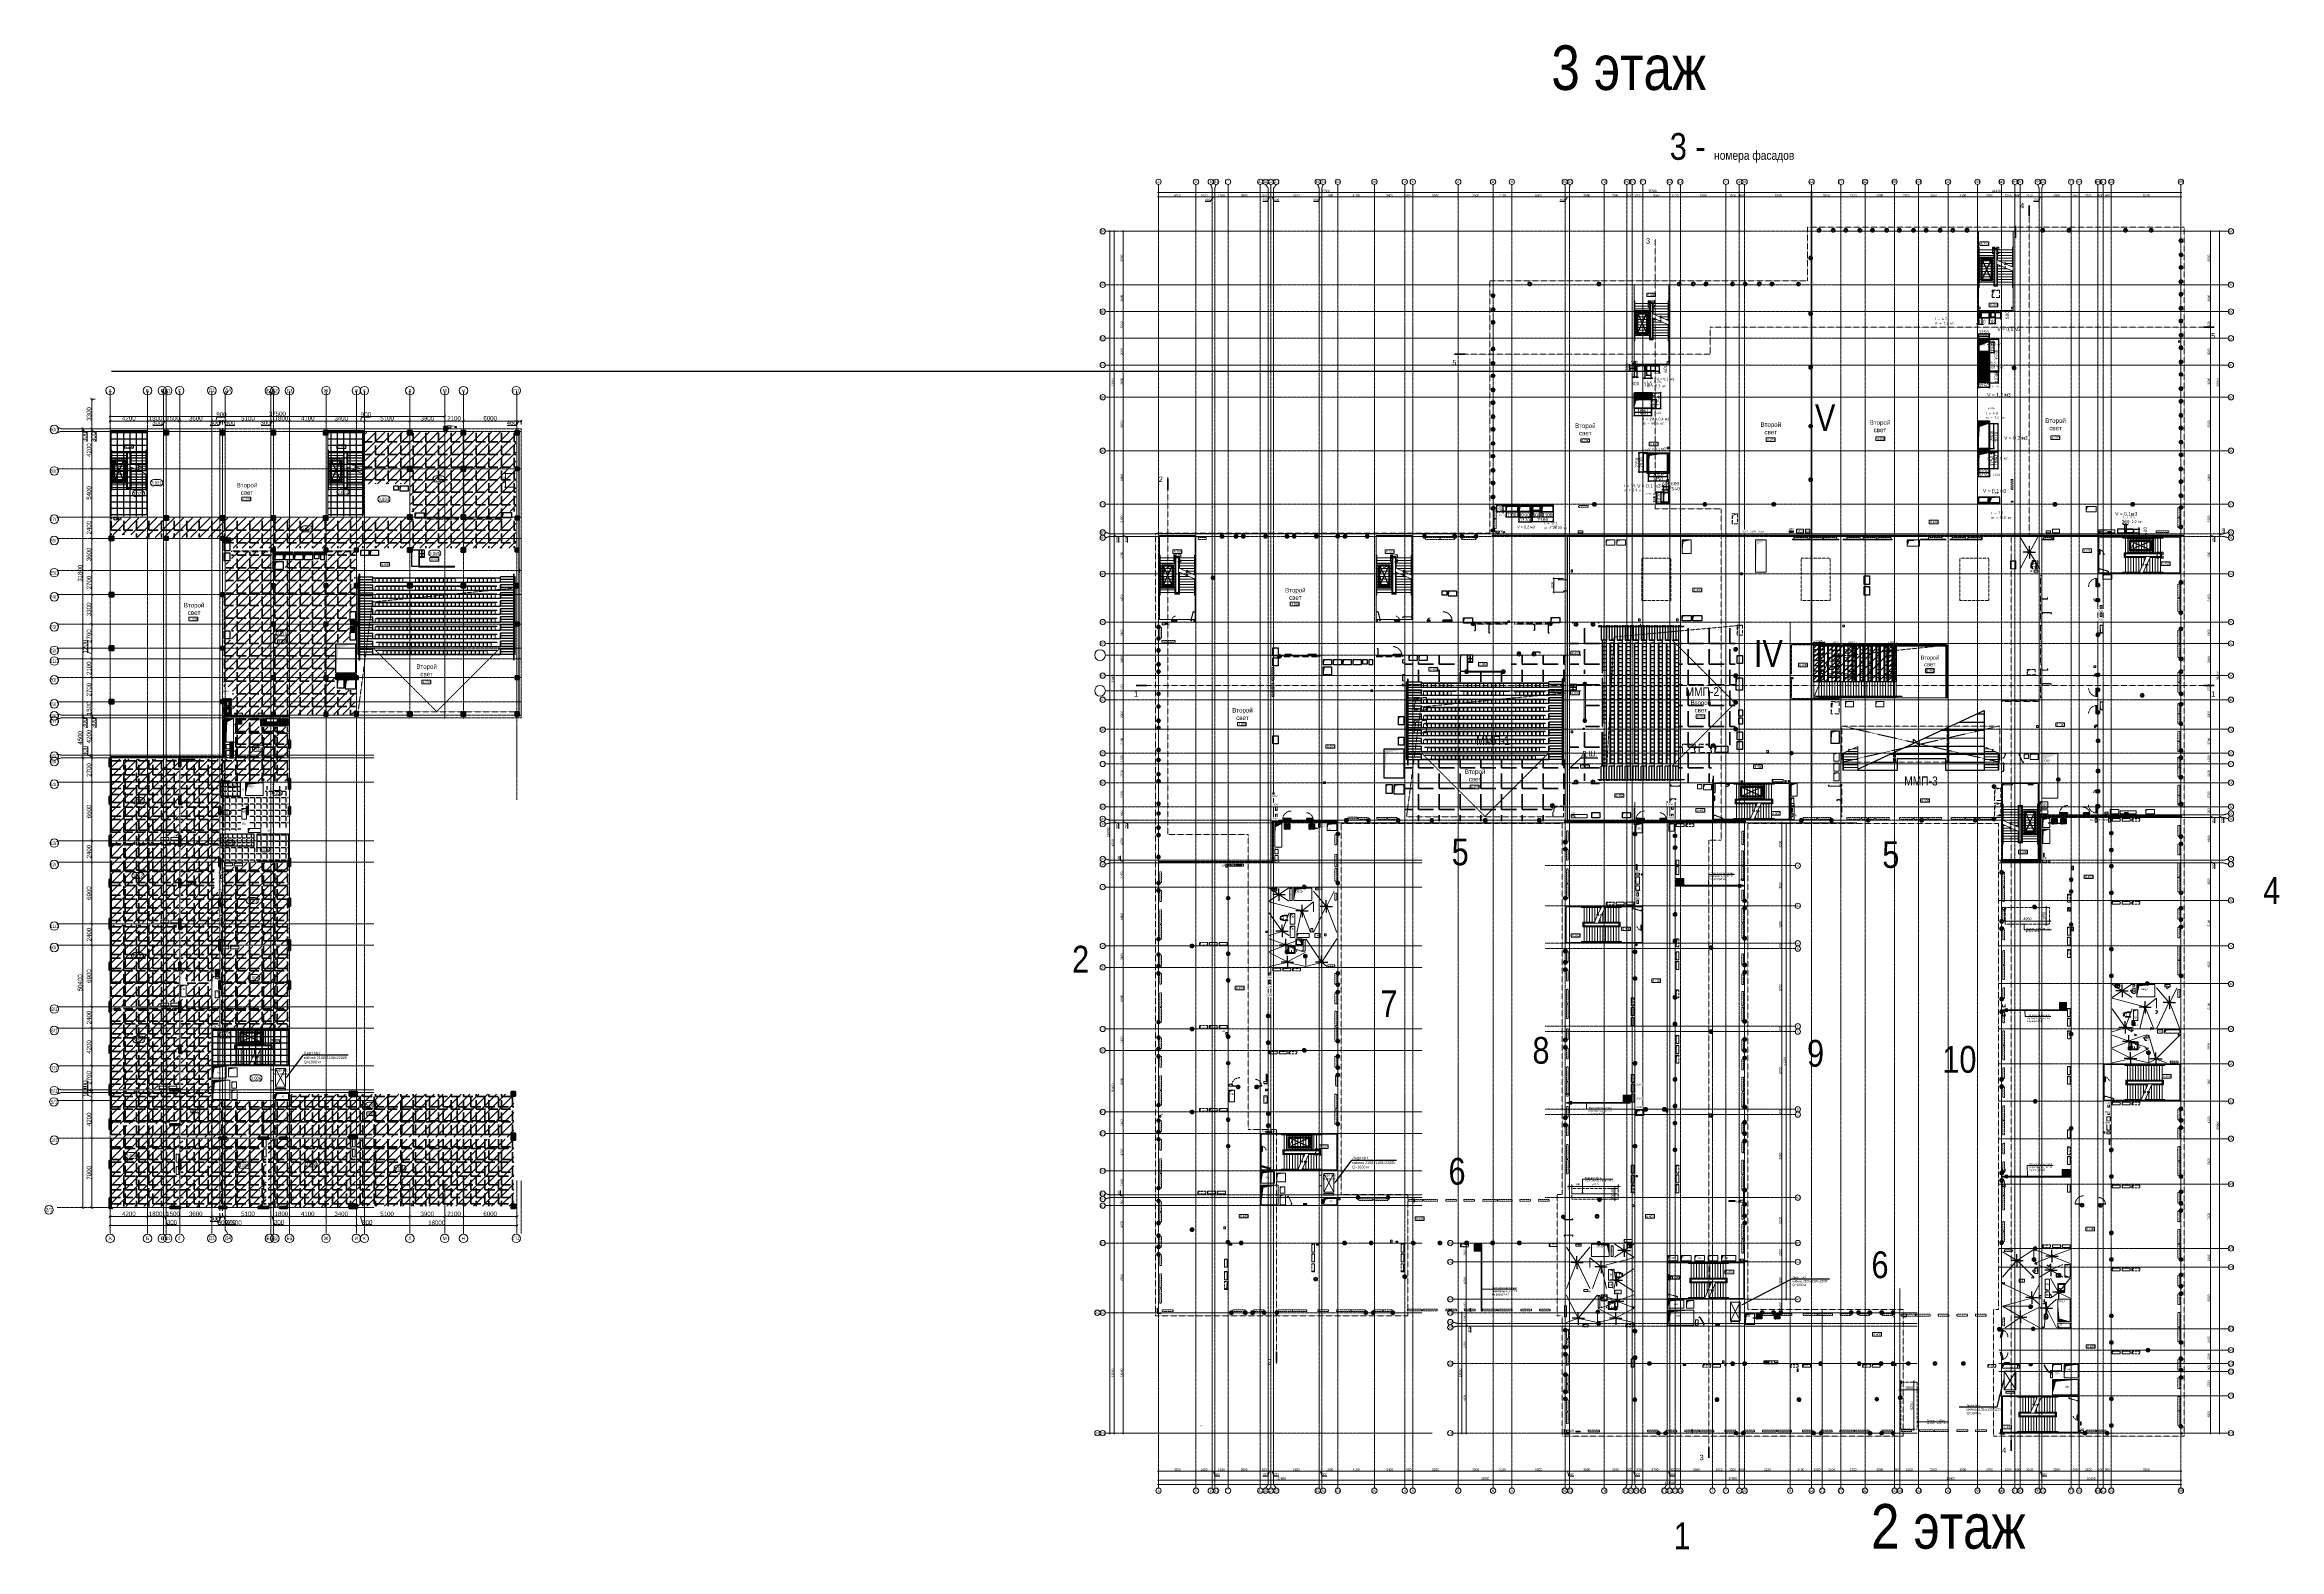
# Model space of a CAD drawing. Header units: millimetres. Extents: x -65509 to 912790, y 446 to 713294.
# Drawn here: x -7455 to 243029, y 282259 to 450884 of the extents above; entities that cross this region are included whole.
import ezdxf
from ezdxf import colors
from ezdxf.entities.mleader import LeaderData, LeaderLine
from ezdxf.enums import TextEntityAlignment as Align
from ezdxf.math import Vec2, Vec3

# ---------------------------------------------------------------- set-up
doc = ezdxf.new("R2010")
doc.units = ezdxf.units.MM
for name, pattern in [('( Hidden )', [0.375, 0.25, -0.125]), ('ADSK_Невидимые', [5, 3, -2]), ('CENTER2', [28.575, 19.05, -3.175, 3.175, -3.175]), ('CENTERLINE', [30, 12, -1.5, 3, -1.5, 12]), ('DASHED', [19.05, 12.7, -6.35]), ('HIDDEN', [9.525, 6.35, -3.175]), ('HIDDEN2', [4.7625, 3.175, -1.5875])]:
    doc.linetypes.add(name, pattern=pattern)
doc.layers.get('Defpoints').update_dxf_attribs({"color": 250})
for name, color, linetype, lineweight in [('!!! КОНСТРУКТИВ_несоответствия', 10, 'Continuous', 50), ('1-основные', 7, 'Continuous', 0), ('10.5) Арматура', 6, 'Continuous', 60), ('10.6) Диафрагмы', 90, 'Continuous', 30), ('5.3) ММП плитка 6.1', 5, 'Continuous', 120), ('7.5) Плитка Тип 7.2                6 вып', 220, 'Continuous', 60), ('7.5) Плитка Тип 8.1 8.2 8.3     6 вып', 160, 'Continuous', 60), ('7.7.0) ммп алм резка', 6, 'Continuous', 30), ('7.7.1) ммп демонтаж бетона', 1, 'Continuous', 30), ('7.7.2) ммп кирпич', 20, 'Continuous', 30), ('7.7.3) ммп монтаж бетона', 5, 'Continuous', 30), ('8.1) Нал. пол 8 вып.', 190, 'Continuous', 30), ('8.2) Линолеум 8 вып', 90, 'Continuous', 60), ('9.1) Линолеум 9  9.2 Инв', 3, 'Continuous', 60), ('9.2) Юра итоговая пол плитка', 3, 'Continuous', 30), ('_Оборудование СС', 250, 'Continuous', 25), ('АИ_Оборудование', 250, 'Continuous', 25), ('АИ_Сантехника', 4, 'Continuous', 0), ('АИ_Текст', 250, 'Continuous', 13), ('АР_Area', 250, 'Continuous', 5), ('АР_Двери_внутренние_антипаника', 250, 'Continuous', 0), ('АР_Двери_лючки', 222, 'Continuous', 0), ('АР_Колонны', 250, 'Continuous', 30), ('АР_Кровля_разуклонка', 4, 'Continuous', 9), ('АР_Мебель', 250, 'Continuous', 5), ('АР_Отверстия', 250, 'Continuous', 9), ('АР_Отметка', 250, 'Continuous', 13), ('АР_Проем', 250, 'Continuous', 0), ('АР_Разрезы марка', 7, 'Continuous', 13), ('АР_Сантехника_МГН', 4, 'Continuous', 0), ('АР_Стены ЖБ', 250, 'Continuous', 35), ('АР_Стены кирпич', 250, 'Continuous', 20), ('АР_Стены кирпич_над проемом', 250, 'Continuous', 25), ('АР_Тонкая', 250, 'Continuous', 5), ('АР_Ф_ЛК', 250, 'Continuous', 5), ('АР_Штриховка', 250, 'Continuous', 0), ('Витражные конструкции', 250, 'Continuous', 15), ('ВК_Шахты', 250, 'Continuous', 9), ('ДШ_КР', 250, 'Continuous', 35), ('Зашивки ГКЛ на всю высоту', 250, 'Continuous', 25), ('КМ_Фахверки', 250, 'Continuous', 25), ('КМ_Фахверки_марка для кладочных', 250, 'Continuous', 25), ('КМ_Фахверки_марка_внутренние', 250, 'Continuous', 25), ('КМ_Фахверки_марка_наружные', 3, 'Continuous', 0), ('ОВ_Классы', 250, 'Continuous', 0), ('ОВ_коллекторы', 250, 'Continuous', 25), ('ОВ_Кондиционирование', 250, 'Continuous', 25), ('ОВ_Отопление', 250, 'Continuous', 5), ('ОВ_Шахты', 250, 'Continuous', 5), ('ОВ_Шахты_блок 4.1', 250, 'Continuous', 25), ('ПБ_Шторы', 8, 'Continuous', 5), ('РД_Ограждения', 250, 'Continuous', 25), ('РД_Оси_100', 250, 'Continuous', 0), ('РД_Оси_размер', 250, 'Continuous', 0), ('РД_полы_подиумы', 7, 'Continuous', 0), ('РД_Размеры КП', 250, 'Continuous', 25), ('РД_Разуклонка к трапам', 124, 'Continuous', 0), ('СС_Отверстия', 250, 'Continuous', 9), ('ТХ_Оборудование', 250, 'Continuous', 9), ('ЭОМ_отверстия', 250, 'Continuous', 5)]:
    doc.layers.add(name, color=color, linetype=linetype, lineweight=lineweight)
for name, color, linetype in [('1.1) Нал. пол 1 вып. классы в 1 блоке', 5, 'Continuous'), ('7.2) ГИдрообзЭОМ СС', 6, 'Continuous'), ('АИ_Стены_расчет', 2, 'Continuous'), ('ВТ_оборудование', 250, 'Continuous'), ('ЛК_Открытая', 250, 'Continuous'), ('новые окна', 7, 'Continuous')]:
    doc.layers.add(name, color=color, linetype=linetype)
doc.layers.add('АР_Делит', color=250, linetype='Continuous', lineweight=0, plot=False)
doc.layers.add('РД_Кровля', color=250, linetype='Continuous', lineweight=25, plot=False)
doc.layers.add('АР_Отопительные приборы', color=1, linetype='HIDDEN2', lineweight=0, true_color=0xff0000)
doc.styles.add('Arial0', font='arial.ttf')
doc.styles.add('Arial_Narrow_08', font='ARIALN.TTF', dxfattribs={"width": 0.8})
doc.styles.add('ISOCPEUR_I_4', font='isocpeui.ttf', dxfattribs={"width": 0.9, "height": 350})
doc.styles.get("Standard").update_dxf_attribs({"font": 'arial.ttf'})
doc.styles.add('style1', font='ARIALN.TTF')
doc.styles.add('T_dim', font='romans.shx', dxfattribs={"width": 0.7, "oblique": 15})
doc.styles.add('ккк', font='isocpeur.ttf', dxfattribs={"width": 0.85, "oblique": 15})
doc.styles.add('СПДС', font='isocpeur.ttf', dxfattribs={"width": 0.9})
doc.dimstyles.new('1-50', dxfattribs={"dimscale": 50, "dimtxt": 2, "dimasz": 1, "dimexe": 0.7, "dimexo": 0.6, "dimtad": 1, "dimdec": 0, "dimlfac": -1, "dimtxsty": 'T_dim', "dimblk1": 'ARCHTICK', "dimblk2": 'ARCHTICK', "dimsah": 1, "dimcen": 0, "dimdle": 0.7, "dimclrd": 256, "dimclre": 256, "dimadec": 0, "dimazin": 0, "dimtfac": 1, "dimtdec": 0, "dimtmove": 1, "dimatfit": 3, "dimfxl": 25, "dimlwd": -1, "dimlwe": -1, "dimarcsym": 2})
doc.dimstyles.new('Dim100_ареал', dxfattribs={"dimscale": 100, "dimtxt": 2.5, "dimasz": 1, "dimexe": 1, "dimexo": 1, "dimgap": 0.5, "dimtad": 1, "dimzin": 12, "dimdsep": 46, "dimtxsty": 'style1', "dimblk": 'ARCHTICK', "dimcen": 1, "dimdle": 1, "dimclrd": 256, "dimclre": 256, "dimaunit": 1, "dimadec": 0, "dimazin": 3, "dimtfac": 1, "dimtmove": 1, "dimatfit": 3, "dimldrblk": 'OPEN30', "dimfxl": 4, "dimfxlon": 1, "dimtolj": 1, "dimtzin": 0, "dimlwd": 9, "dimlwe": 9, "dimarcsym": 0})
doc.dimstyles.new('Dim200_ареал', dxfattribs={"dimscale": 100, "dimtxt": 5, "dimasz": 2.5, "dimexe": 2, "dimexo": 2, "dimgap": 1, "dimtad": 1, "dimzin": 12, "dimdsep": 46, "dimtxsty": 'style1', "dimblk": 'ARCHTICK', "dimcen": 3, "dimdle": 2, "dimclrd": 256, "dimclre": 256, "dimaunit": 1, "dimadec": 0, "dimazin": 3, "dimtfac": 1, "dimtmove": 1, "dimatfit": 3, "dimldrblk": 'OPEN30', "dimfxl": 5, "dimfxlon": 1, "dimtolj": 1, "dimtzin": 0, "dimlwd": 9, "dimlwe": 9, "dimarcsym": 0})
doc.dimstyles.new('ISO-25', dxfattribs={"dimtxt": 2.5, "dimasz": 2.5, "dimexe": 1.25, "dimexo": 0.625, "dimtad": 1, "dimtxsty": 'Standard', "dimcen": 2.5, "dimadec": 0, "dimazin": 0, "dimtfac": 1, "dimtmove": 0, "dimatfit": 3, "dimfxl": 1, "dimarcsym": 0})
doc.dimstyles.new('ISOCPEUR_2_0_Черный_1', dxfattribs={"dimscale": 304.8, "dimtxt": 199.196235, "dimasz": 0.328084, "dimexe": 0.164042, "dimexo": 0.328084, "dimgap": 0, "dimtad": 1, "dimdec": 0, "dimrnd": 5, "dimzin": 0, "dimdsep": 46, "dimtxsty": 'ISOCPEUR_I_4', "dimblk1": 'OBLIQUE', "dimblk2": 'OBLIQUE', "dimsah": 1, "dimcen": 0.09, "dimdle": 0.328084, "dimazin": 0, "dimtfac": 1, "dimtdec": 4, "dimtix": 1, "dimtmove": 0, "dimatfit": 3, "dimfxl": 1, "dimtvp": 1, "dimtolj": 1, "dimtzin": 0, "dimarcsym": 2})
doc.dimstyles.new('scale_100', dxfattribs={"dimtxt": 250, "dimasz": 125, "dimexe": 60, "dimexo": 100, "dimgap": 30, "dimtad": 1, "dimdec": 0, "dimdsep": 46, "dimtxsty": 'style1', "dimblk": 'OBLIQUE', "dimcen": 150, "dimdle": 60, "dimclrd": 256, "dimclre": 256, "dimclrt": 256, "dimadec": 0, "dimazin": 0, "dimtfac": 1, "dimtdec": 0, "dimtmove": 1, "dimatfit": 3, "dimldrblk": 'OBLIQUE', "dimfxl": 1, "dimtolj": 1, "dimtzin": 0, "dimarcsym": 0})
doc.dimstyles.new('Размера А3', dxfattribs={"dimtxt": 400, "dimasz": 100, "dimexe": 70, "dimexo": 50, "dimgap": 20, "dimtad": 1, "dimdec": 0, "dimrnd": 10, "dimzin": 0, "dimdsep": 46, "dimtxsty": 'СПДС', "dimblk": 'ARROWHEAD_6', "dimcen": 1, "dimazin": 0, "dimtfac": 1, "dimtdec": 0, "dimtmove": 2, "dimatfit": 0, "dimfxl": 1, "dimtolj": 1, "dimtzin": 0, "dimarcsym": 0})
pattern_1 = [(45, (-1573151.94, 142401.4), (-498.4042, 498.4042), [])]
pattern_2 = [(0, (0, 0), (0, 523.875), [381, -142.875]), (90, (0, 0), (-523.875, 3e-14), [381, -142.875])]
pattern_3 = [(180, (0.005, 316179.5), (-9e-14, -698.5), [508, -190.5]), (270, (0.005, 316179.5), (698.5, -1e-13), [508, -190.5])]
pattern_4 = [(0, (0, 0), (0, 2326.005), [1691.64, -634.365]), (90, (0, 0), (-2326.005, 1e-13), [1691.64, -634.365])]
pattern_5 = [(0, (0, 0), (0, 1550.67), [1127.76, -422.91]), (90, (0, 0), (-1550.67, 9e-14), [1127.76, -422.91])]
pattern_6 = [(0, (0, 0), (0, 1410.97), [1026.16, -384.81]), (90, (0, 0), (-1410.97, 9e-14), [1026.16, -384.81])]

# ---------------------------------------------------------------- blocks, each defined once
blk = doc.blocks.new('otv')
at = {"linetype": 'Continuous'}
blk.add_lwpolyline([(0, -1), (0, 0), (1, 0), (1, -1)], close=True, dxfattribs=at)
blk.add_solid([(0, -1), (0, 0), (0.135, -0.137), (1, 0)], dxfattribs=at)
blk = doc.blocks.new('Отметка_план')
at = {"color": 7}
blk.add_lwpolyline([(0, 0), (10, 0), (10, 4), (0, 4)], close=True, dxfattribs=at)
at = {"style": 'Arial_Narrow_08', "width": 0.8}
blk.add_attdef('OTMG', text='', height=2.5, dxfattribs=at).set_placement((9.1, 0.7), align=Align.RIGHT)
blk = doc.blocks.new('ЛК_4000х9400')
for points in [[(6500, 3915), (2300, 3915), (2300, 3955), (6800, 3955), (6800, 3915), (6500, 3915)], [(4129, 45), (2300, 45), (2300, 85), (4146, 85)], [(4601, 85), (6800, 85), (6800, 45), (4583, 45)]]:
    blk.add_lwpolyline(points)
at = {"layer": 'АР_Делит'}
blk.add_lwpolyline([(-400, 4000), (9000, 4000), (9000, 0), (-400, 0)], close=True, dxfattribs=at)
at = {"layer": 'АР_Ф_ЛК'}
for p, q in [((2600, 4000), (2600, 3955)), ((2600, 3915), (2600, 2255)), ((2900, 4000), (2900, 3955)), ((2900, 3915), (2900, 2255)), ((3200, 4000), (3200, 3955)), ((3200, 3915), (3200, 2255)), ((3500, 4000), (3500, 3955)), ((3500, 3915), (3500, 2255)), ((3800, 4000), (3800, 3955)), ((3800, 3915), (3800, 2255)), ((4100, 4000), (4100, 3955)), ((4100, 3915), (4100, 2255)), ((4400, 4000), (4400, 3955)), ((4400, 3915), (4400, 2255)), ((4700, 4000), (4700, 3955)), ((4700, 3915), (4700, 2255)), ((5000, 4000), (5000, 3955)), ((5000, 3915), (5000, 2255)), ((5300, 4000), (5300, 3955)), ((5300, 3915), (5300, 2255)), ((5600, 4000), (5600, 3955)), ((5600, 3915), (5600, 2255)), ((5900, 4000), (5900, 3955)), ((5900, 3915), (5900, 2255)), ((6200, 4000), (6200, 3955)), ((6200, 3915), (6200, 2255)), ((6500, 4000), (6500, 3955)), ((6500, 3915), (6500, 2255)), ((2600, 2215), (2600, 2190)), ((2600, 2150), (2600, 1850)), ((2600, 1810), (2600, 1785)), ((2600, 1745), (2600, 85)), ((2600, 45), (2600, 0)), ((2900, 2215), (2900, 2190)), ((2900, 1810), (2900, 1785)), ((2900, 1745), (2900, 85)), ((2900, 45), (2900, 0)), ((3200, 2215), (3200, 2190)), ((3200, 1810), (3200, 1785)), ((3200, 1745), (3200, 85)), ((3200, 45), (3200, 0)), ((3500, 2215), (3500, 2190)), ((3500, 1810), (3500, 1785)), ((3500, 1745), (3500, 85)), ((3500, 45), (3500, 0)), ((3800, 2215), (3800, 2190)), ((3800, 1810), (3800, 1785)), ((3800, 1745), (3800, 85)), ((3800, 45), (3800, 0)), ((4100, 2215), (4100, 2190)), ((4100, 1810), (4100, 1785)), ((4100, 1745), (4100, 85)), ((4100, 45), (4100, 0)), ((4400, 2215), (4400, 2190)), ((4400, 1810), (4400, 1785)), ((4400, 1745), (4400, 661)), ((4700, 2215), (4700, 2190)), ((4700, 1810), (4700, 1785)), ((4700, 1745), (4700, 1341)), ((4700, 309), (4700, 85)), ((4700, 45), (4700, 0)), ((5000, 2215), (5000, 2190)), ((5000, 912), (5000, 85)), ((5000, 45), (5000, 0)), ((5300, 2215), (5300, 2190)), ((5300, 1671), (5300, 85)), ((5300, 45), (5300, 0)), ((5600, 2215), (5600, 2190)), ((5600, 1810), (5600, 1785)), ((5600, 1745), (5600, 85)), ((5600, 45), (5600, 0)), ((5900, 2215), (5900, 2190)), ((5900, 1810), (5900, 1785)), ((5900, 1745), (5900, 85)), ((5900, 45), (5900, 0)), ((6200, 2215), (6200, 2190)), ((6200, 1810), (6200, 1785)), ((6200, 1745), (6200, 85)), ((6200, 45), (6200, 0)), ((6500, 2215), (6500, 2190)), ((6500, 2150), (6500, 1850)), ((6500, 1810), (6500, 1785)), ((6500, 1745), (6500, 85)), ((6500, 45), (6500, 0))]:
    blk.add_line(p, q, dxfattribs=at)
for points in [[(6500, 3085, 0, 150, 0), (6034, 3085, 0, 0, 0), (2600, 3085, 0, 0, 0)], [(2600, 915, 0, 150, 0), (3066, 915, 0, 0, 0), (4400, 915, 0, 0, 0)], [(5122, 915, 0, 150, 0), (5588, 915, 0, 0, 0), (6500, 915, 0, 0, 0)]]:
    blk.add_lwpolyline(points, format="xyseb", dxfattribs=at)
for points in [[(4878, 1745), (2445, 1745), (2445, 2255), (6655, 2255), (6655, 1745), (5333, 1745)], [(4896, 1785), (2485, 1785), (2485, 2215), (6615, 2215), (6615, 1785), (5350, 1785)], [(4907, 1810), (2510, 1810), (2510, 2190), (6590, 2190), (6590, 1810), (5361, 1810)]]:
    blk.add_lwpolyline(points, dxfattribs=at)
for points in [[(2550, 2150), (6550, 2150), (6550, 1850), (2550, 1850)], [(2600, 2150), (6500, 2150), (6500, 1850), (2600, 1850)]]:
    blk.add_lwpolyline(points, close=True, dxfattribs=at)
at = {"layer": 'АР_Ф_ЛК', "lineweight": 0}
for points in [[(4924, 1850), (4567, 1039), (4659, 862), (4373, 988), (4466, 811), (4109, 0)], [(5379, 1850), (5022, 1039), (5114, 862), (4828, 988), (4921, 811), (4564, 0)]]:
    blk.add_lwpolyline(points, dxfattribs=at)
blk = doc.blocks.new('Люк_ЛК_кровля')
for points in [[(-300, 1300), (2500, 1300), (2500, -300), (-300, -300)], [(-120, 1120), (2320, 1120), (2320, -120), (-120, -120)], [(0, 1000), (2200, 1000), (2200, 0), (0, 0)]]:
    blk.add_lwpolyline(points, close=True)
for points in [[(0, 1000), (2200, 0)], [(2200, 1000), (0, 0)]]:
    blk.add_lwpolyline(points)
blk = doc.blocks.new('_ArchTick')
at = {"color": 0, "linetype": 'ByBlock', "const_width": 0.15}
blk.add_lwpolyline([(-0.5, -0.5), (0.5, 0.5)], dxfattribs=at)
blk = doc.blocks.new('*D40')
at = {"layer": 'Defpoints', "color": 0, "lineweight": 25, "transparency": 16777216}
for p in [(44187, 402831), (45370, 402831), (45370, 401301)]:
    blk.add_point(p, dxfattribs=at)
at = {"layer": 'АР_Делит', "lineweight": 9, "transparency": 16777216}
for p, q in [((45270, 402831), (44087, 402831)), ((45270, 401301), (44087, 401301)), ((44187, 401201), (44187, 402931))]:
    blk.add_line(p, q, dxfattribs=at)
at = {"layer": 'АР_Делит', "lineweight": 9, "transparency": 16777216, "xscale": 100, "yscale": 100, "zscale": 100}
for p, rotation in [((44187, 402831), 90), ((44187, 401301), 270)]:
    blk.add_blockref('_ArchTick', p, dxfattribs=dict(at, rotation=rotation))
at = {"layer": 'АР_Делит', "color": 0, "transparency": 16777216, "insert": (44009, 402066), "char_height": 250, "attachment_point": 5, "rotation": 90, "style": 'style1'}
blk.add_mtext('\\A1;1530', dxfattribs=at)
blk = doc.blocks.new('_Open30')
at = {"color": 0, "linetype": 'ByBlock', "lineweight": -2}
for p, q in [((-1, 0.27), (0, 0)), ((0, 0), (-1, -0.27)), ((0, 0), (-1, 0))]:
    blk.add_line(p, q, dxfattribs=at)
blk = doc.blocks.new('UUNEW01NEW00')
at = {"layer": 'АР_Двери_внутренние_антипаника', "color": 1, "linetype": 'Continuous'}
for p, q in [((-9, 0), (-14, -2)), ((-9, 19), (-8, 20)), ((-9, 19), (-9, 19)), ((-9, 19), (-9, 19)), ((-9, 19), (-9, 19)), ((-9, 19), (-9, 19)), ((-9, 19), (-9, 18)), ((-9, 18), (-8, 18)), ((-9, 1), (-9, 1)), ((-9, 1), (-9, 1)), ((-9, 1), (-9, 1)), ((-9, 1), (-9, 0)), ((-9, 1), (-9, 1)), ((-9, 1), (-9, 1)), ((-9, 1), (-9, 1)), ((-9, 1), (-9, 0)), ((-8, 1), (-9, 1)), ((-9, 1), (-9, 1)), ((-9, 0), (-9, 0)), ((-9, 0), (-9, 0)), ((-8, 20), (-8, 20)), ((-8, 20), (-7, 20)), ((-8, 18), (-8, 16)), ((-8, 18), (-8, 18)), ((-8, 18), (-8, 18)), ((-7, 18), (-8, 18)), ((-8, 18), (-8, 18)), ((-8, 16), (-8, 14)), ((-8, 14), (-8, 12)), ((-8, 12), (-8, 10)), ((-8, 10), (-8, 8)), ((-8, 8), (-8, 6)), ((-8, 6), (-8, 5)), ((-8, 5), (-8, 3)), ((-8, 3), (-7, 2)), ((-8, 1), (-8, 2)), ((-8, 1), (-8, 0)), ((-8, 0), (-8, 1)), ((-8, 1), (-8, 1)), ((-8, 0), (-8, 0)), ((-8, 0), (-8, 0)), ((-8, 0), (-8, 0)), ((-8, 0), (-7, 0)), ((-7, 0), (-8, 0)), ((-8, 0), (-8, 0)), ((-7, 24), (-7, 20)), ((-7, 20), (7, 20)), ((-7, 20), (-7, 18)), ((-7, 20), (-7, 20)), ((7, 18), (-7, 18)), ((-7, 18), (-7, 18)), ((-7, 18), (-7, 18)), ((-7, 18), (-7, 18)), ((-7, 18), (-7, 18)), ((-7, 2), (-7, 0)), ((-7, 0), (7, 0)), ((-7, 0), (7, 0)), ((-3, 16), (-5, 16)), ((-5, 16), (-4, 15)), ((-3, 16), (-5, 16)), ((-5, 16), (-5, 16)), ((-3, 15), (-4, 16)), ((-4, 16), (-3, 15)), ((-3, 15), (-4, 15)), ((-3, 15), (-4, 15)), ((-3, 15), (-4, 15)), ((-4, 15), (-4, 14)), ((-4, 15), (-4, 15)), ((-4, 15), (-3, 15)), ((-4, 14), (-3, 14)), ((-2, 16), (-3, 16)), ((-2, 16), (-3, 16)), ((-3, 15), (-2, 15)), ((-3, 15), (-3, 15)), ((-3, 14), (-3, 15)), ((-3, 15), (-3, 15)), ((-3, 15), (-3, 15)), ((-3, 15), (-3, 15)), ((-3, 15), (-3, 15)), ((-3, 15), (-3, 15)), ((-3, 14), (-3, 15)), ((-3, 15), (-3, 15)), ((-3, 15), (-3, 15)), ((-3, 15), (-3, 15)), ((-3, 15), (-3, 15)), ((-3, 15), (-3, 15)), ((-3, 15), (-3, 15)), ((-3, 15), (-3, 15)), ((-3, 14), (-3, 14)), ((-3, 14), (-3, 14)), ((-3, 14), (-3, 14)), ((-3, 14), (-3, 14)), ((-3, 14), (-3, 14)), ((-3, 14), (-3, 14)), ((-3, 14), (-3, 14)), ((-3, 14), (-3, 14)), ((-3, 14), (-3, 14)), ((-3, 14), (-3, 14)), ((-3, 14), (-3, 14)), ((-3, 14), (-3, 14)), ((-3, 14), (-3, 14)), ((-3, 14), (-3, 14)), ((-3, 14), (-3, 14)), ((-3, 14), (-3, 14)), ((-3, 14), (-3, 14)), ((-3, 14), (-3, 14)), ((-3, 14), (-3, 14)), ((-3, 14), (-3, 14)), ((-3, 14), (-3, 14)), ((-3, 14), (-3, 14)), ((-3, 14), (-3, 14)), ((-3, 14), (-3, 14)), ((-3, 14), (-3, 14)), ((-3, 14), (-3, 14)), ((-3, 14), (-3, 14)), ((-3, 14), (-3, 14)), ((-3, 14), (-3, 14)), ((-3, 14), (-3, 14)), ((-3, 14), (-3, 14)), ((-3, 14), (-3, 14)), ((-3, 14), (-3, 14)), ((-3, 14), (-3, 14)), ((-3, 14), (-3, 14)), ((-3, 14), (-3, 14)), ((-3, 14), (-3, 14)), ((-3, 14), (-3, 14)), ((-3, 14), (-3, 14)), ((-3, 14), (-3, 14)), ((-3, 14), (-3, 14)), ((-3, 14), (-3, 14)), ((-3, 14), (-3, 14)), ((-3, 14), (-3, 14)), ((-3, 14), (-3, 14)), ((-3, 14), (-3, 14)), ((-3, 14), (-3, 14)), ((-3, 14), (-3, 14)), ((-1, 15), (-2, 16)), ((-1, 16), (-2, 16)), ((-2, 15), (-1, 15)), ((-2, 15), (-2, 15)), ((-2, 15), (-2, 15)), ((-2, 15), (-2, 15)), ((-2, 15), (-2, 15)), ((-2, 15), (-2, 15)), ((-2, 15), (-2, 14)), ((-1, 15), (-2, 15)), ((-2, 15), (-2, 15)), ((-2, 15), (-2, 15)), ((-2, 15), (-2, 15)), ((-2, 15), (-2, 15)), ((-2, 15), (-2, 15)), ((-2, 15), (-2, 15)), ((-2, 15), (-2, 15)), ((-2, 15), (-2, 14)), ((-2, 15), (-2, 15)), ((-1, 15), (-2, 15)), ((-2, 14), (-2, 14)), ((-2, 14), (-2, 14)), ((-2, 14), (-2, 14)), ((-2, 14), (-2, 14)), ((-2, 14), (-2, 14)), ((-2, 14), (-2, 14)), ((-2, 14), (-2, 14)), ((-2, 14), (-2, 14)), ((-2, 14), (-2, 14)), ((-2, 14), (-2, 14)), ((-2, 14), (-2, 14)), ((-2, 14), (-2, 14)), ((-2, 14), (-2, 14)), ((-2, 14), (-2, 14)), ((-2, 14), (-1, 14)), ((-2, 14), (-2, 14)), ((-2, 14), (-2, 14)), ((-2, 14), (-2, 14)), ((-2, 14), (-2, 14)), ((-2, 14), (-2, 14)), ((-2, 14), (-2, 14)), ((-2, 14), (-2, 14)), ((-2, 14), (-2, 14)), ((-2, 14), (-2, 14)), ((-2, 14), (-2, 14)), ((-2, 14), (-2, 14)), ((-2, 14), (-1, 14)), ((-2, 14), (-2, 14)), ((-2, 14), (-2, 14)), ((-2, 14), (-2, 14)), ((-2, 14), (-2, 14)), ((-2, 14), (-2, 14)), ((-2, 14), (-2, 14)), ((-2, 14), (-2, 14)), ((-2, 14), (-2, 14)), ((-2, 14), (-2, 14)), ((-2, 14), (-2, 14)), ((-2, 14), (-2, 14)), ((-2, 14), (-2, 14)), ((-2, 14), (-2, 14)), ((-2, 14), (-2, 14)), ((-2, 14), (-2, 14)), ((-2, 14), (-2, 14)), ((-1, 14), (-2, 14)), ((-2, 14), (-2, 14)), ((-2, 14), (-2, 14)), ((-2, 14), (-2, 14)), ((-2, 14), (-2, 14)), ((-2, 14), (-2, 14)), ((-2, 14), (-1, 14)), ((-2, 14), (-2, 14)), ((-2, 14), (-2, 14)), ((-2, 14), (-2, 14)), ((-2, 14), (-2, 14)), ((-2, 14), (-2, 14)), ((-2, 14), (-2, 14)), ((-2, 14), (-2, 14)), ((-2, 14), (-2, 14)), ((-2, 14), (-2, 14)), ((-2, 14), (-2, 14)), ((-1, 16), (-1, 15)), ((0, 16), (-1, 15)), ((-1, 15), (0, 16)), ((0, 16), (-1, 16)), ((0, 15), (-1, 15)), ((0, 15), (-1, 15)), ((-1, 14), (-1, 15)), ((-1, 15), (-1, 15)), ((-1, 15), (-1, 15)), ((-1, 15), (-1, 15)), ((-1, 15), (-1, 15)), ((-1, 15), (-1, 14)), ((-1, 14), (-1, 15)), ((-1, 15), (-1, 15)), ((-1, 15), (-1, 15)), ((-1, 15), (-1, 15)), ((-1, 15), (-1, 15)), ((-1, 15), (-1, 15)), ((-1, 15), (-1, 15)), ((-1, 14), (-1, 14)), ((-1, 14), (-1, 14)), ((-1, 14), (-1, 14)), ((-1, 14), (-1, 14)), ((-1, 14), (-1, 14)), ((-1, 14), (-1, 14)), ((-1, 14), (-1, 14)), ((-1, 14), (-1, 14)), ((-1, 14), (-1, 14)), ((-1, 14), (-1, 14)), ((-1, 14), (-1, 14)), ((-1, 14), (-1, 14)), ((-1, 14), (-1, 14)), ((-1, 14), (-1, 14)), ((-1, 14), (-1, 14)), ((-1, 14), (-1, 14)), ((-1, 14), (-1, 14)), ((-1, 14), (-1, 14)), ((-1, 14), (-1, 14)), ((-1, 14), (-1, 14)), ((-1, 14), (-1, 14)), ((-1, 14), (-1, 14)), ((-1, 14), (-1, 14)), ((-1, 14), (-1, 14)), ((-1, 14), (-1, 14)), ((-1, 14), (-1, 14)), ((-1, 14), (-1, 14)), ((-1, 14), (-1, 14)), ((-1, 14), (-1, 14)), ((-1, 14), (-1, 14)), ((-1, 14), (0, 14)), ((-1, 14), (-1, 14)), ((0, 16), (1, 15)), ((1, 15), (0, 16)), ((0, 16), (0, 16)), ((1, 16), (0, 16)), ((0, 15), (0, 15)), ((0, 14), (0, 15)), ((0, 15), (0, 15)), ((0, 15), (0, 15)), ((0, 15), (0, 15)), ((0, 15), (0, 15)), ((0, 14), (0, 15)), ((0, 15), (0, 15)), ((0, 15), (0, 15)), ((0, 15), (0, 15)), ((0, 15), (0, 15)), ((0, 15), (0, 15)), ((0, 15), (0, 15)), ((0, 15), (0, 15)), ((0, 14), (0, 14)), ((0, 14), (0, 14)), ((0, 14), (0, 14)), ((0, 14), (0, 14)), ((0, 14), (0, 14)), ((0, 14), (0, 14)), ((0, 14), (0, 14)), ((0, 14), (0, 14)), ((0, 14), (0, 14)), ((0, 14), (0, 14)), ((0, 14), (0, 14)), ((0, 14), (0, 14)), ((0, 14), (0, 14)), ((0, 14), (0, 14)), ((0, 14), (0, 14)), ((0, 14), (0, 14)), ((0, 14), (0, 14)), ((0, 14), (0, 14)), ((0, 14), (0, 14)), ((0, 14), (0, 14)), ((0, 14), (0, 14)), ((0, 14), (0, 14)), ((0, 14), (0, 14)), ((0, 14), (0, 14)), ((0, 14), (0, 14)), ((0, 14), (0, 14)), ((0, 14), (0, 14)), ((0, 14), (0, 14)), ((0, 14), (0, 14)), ((0, 14), (0, 14)), ((0, 14), (0, 14)), ((0, 14), (0, 14)), ((0, 14), (0, 14)), ((0, 14), (0, 14)), ((0, 14), (0, 14)), ((0, 14), (0, 14)), ((0, 14), (0, 14)), ((0, 14), (0, 14)), ((0, 14), (0, 14)), ((0, 14), (0, 14)), ((0, 14), (0, 14)), ((0, 14), (0, 14)), ((0, 14), (0, 14)), ((0, 14), (0, 14)), ((0, 14), (0, 14)), ((0, 14), (0, 14)), ((0, 14), (0, 14)), ((0, 14), (0, 14)), ((1, 16), (1, 15)), ((2, 16), (1, 15)), ((2, 16), (1, 16)), ((1, 15), (2, 15)), ((1, 15), (1, 15)), ((1, 15), (1, 15)), ((2, 14), (1, 15)), ((1, 15), (1, 15)), ((1, 15), (1, 14)), ((1, 15), (1, 15)), ((2, 14), (1, 15)), ((1, 14), (1, 14)), ((1, 14), (1, 14)), ((1, 14), (1, 14)), ((1, 14), (1, 14)), ((1, 14), (2, 14)), ((3, 16), (2, 16)), ((3, 16), (2, 16)), ((2, 15), (3, 15)), ((2, 15), (2, 14)), ((3, 15), (2, 15)), ((2, 15), (2, 15)), ((2, 15), (2, 14)), ((3, 15), (2, 15)), ((2, 14), (2, 14)), ((2, 14), (2, 14)), ((2, 14), (2, 14)), ((2, 14), (2, 14)), ((2, 14), (2, 14)), ((2, 14), (3, 14)), ((2, 14), (2, 14)), ((2, 14), (2, 14)), ((3, 15), (4, 16)), ((4, 16), (3, 15)), ((5, 16), (3, 16)), ((5, 16), (3, 16)), ((4, 15), (3, 15)), ((3, 14), (3, 15)), ((3, 15), (3, 15)), ((3, 15), (3, 14)), ((4, 15), (3, 15)), ((3, 15), (3, 15)), ((3, 15), (3, 15)), ((3, 15), (4, 15)), ((3, 15), (3, 14)), ((4, 15), (3, 15)), ((3, 14), (4, 14)), ((3, 14), (3, 14)), ((3, 14), (3, 14)), ((3, 14), (4, 14)), ((4, 14), (3, 14)), ((3, 14), (4, 14)), ((3, 14), (3, 14)), ((3, 14), (3, 14)), ((4, 15), (5, 16)), ((4, 14), (4, 15)), ((4, 15), (4, 15)), ((4, 14), (4, 15)), ((4, 14), (4, 14)), ((4, 14), (4, 14)), ((4, 14), (4, 14)), ((4, 14), (4, 14)), ((5, 16), (5, 16)), ((7, 20), (7, 24)), ((7, 20), (7, 18)), ((7, 20), (7, 20)), ((7, 20), (8, 20)), ((8, 18), (7, 18)), ((7, 18), (7, 18)), ((7, 18), (7, 18)), ((7, 18), (7, 18)), ((7, 0), (8, 2)), ((7, -9), (7, 0)), ((8, 0), (7, 0)), ((8, 20), (8, 20)), ((8, 20), (9, 19)), ((8, 16), (8, 18)), ((8, 18), (8, 18)), ((8, 18), (8, 18)), ((8, 18), (9, 18)), ((8, 18), (8, 18)), ((8, 14), (8, 16)), ((8, 12), (8, 14)), ((8, 10), (8, 12)), ((8, 8), (8, 10)), ((8, 6), (8, 8)), ((8, 4), (8, 6)), ((8, 2), (8, 4)), ((8, 1), (8, 1)), ((8, 1), (8, 0)), ((8, 0), (8, 0)), ((9, 19), (9, 19)), ((9, 19), (9, 19)), ((9, 18), (9, 19)), ((9, 19), (9, 19)), ((9, 19), (9, 19)), ((-52, -12), (-52, -20)), ((-52, -20), (-52, -25)), ((-52, -25), (-48, -25)), ((-48, -12), (-48, -20)), ((-48, -12), (-48, -12)), ((-48, -20), (-46, -20)), ((-46, -20), (-48, -20)), ((-48, -20), (-48, -25)), ((-46, -20), (-44, -19)), ((-44, -20), (-46, -20)), ((-43, -11), (-45, -12)), ((-44, -19), (-43, -18)), ((-43, -20), (-44, -20)), ((-42, -11), (-43, -11)), ((-43, -18), (-41, -18)), ((-41, -20), (-43, -20)), ((-39, -11), (-42, -11)), ((-41, -18), (-39, -17)), ((-38, -19), (-41, -20)), ((-37, -10), (-39, -11)), ((-39, -17), (-36, -16)), ((-35, -19), (-38, -19)), ((-34, -9), (-37, -10)), ((-36, -16), (-34, -15)), ((-32, -18), (-35, -19)), ((-31, -8), (-34, -9)), ((-34, -15), (-30, -13)), ((-29, -17), (-32, -18)), ((-27, -6), (-31, -8)), ((-30, -13), (-27, -12)), ((-25, -15), (-29, -17)), ((-23, -5), (-27, -6)), ((-27, -12), (-23, -11)), ((-21, -14), (-25, -15)), ((-19, -3), (-23, -5)), ((-23, -11), (-19, -10)), ((-17, -12), (-21, -14)), ((-14, -2), (-19, -3)), ((-19, -10), (-14, -8)), ((-13, -11), (-17, -12)), ((-14, -8), (-9, -7)), ((-8, -9), (-13, -11)), ((-9, -4), (-9, 0)), ((-9, -7), (-9, -4)), ((-9, -7), (-9, -7)), ((-9, -8), (-9, -7)), ((-9, -7), (-9, -7)), ((-9, -7), (-9, -7)), ((-9, -7), (-9, -7)), ((-9, -7), (-8, -7)), ((-8, -9), (-9, -8)), ((-8, 0), (-8, -1)), ((-8, -1), (-8, -1)), ((-8, -1), (-8, -1)), ((-8, -1), (-8, -1)), ((-8, -1), (-8, -2)), ((-8, -2), (-8, -1)), ((-8, -1), (-8, -1)), ((-8, -8), (-8, -7)), ((-8, -7), (-8, -7)), ((-7, -7), (-8, -7)), ((-8, -7), (-8, -7)), ((-8, -7), (-8, -7)), ((-8, -7), (-8, -7)), ((-8, -7), (-8, -7)), ((-8, -7), (-8, -7)), ((-8, -7), (-8, -7)), ((-8, -7), (-8, -7)), ((-8, -7), (-8, -7)), ((-8, -7), (-8, -7)), ((-7, -8), (-8, -8)), ((-8, -9), (-8, -9)), ((-7, -9), (-8, -9)), ((-7, 0), (-7, -2)), ((-7, -2), (-7, -3)), ((-7, -3), (-7, -5)), ((-7, -5), (-7, -6)), ((-7, -6), (-7, -7)), ((-7, -7), (-7, -7)), ((-7, -7), (-7, -7)), ((-7, -7), (-7, -8)), ((-7, -8), (6, -11)), ((-7, -8), (-7, -8)), ((-7, -8), (-7, -9)), ((-7, -8), (-7, -8)), ((-7, -8), (-7, -8)), ((-7, -8), (-7, -8)), ((-7, -8), (-7, -8)), ((-7, -8), (-7, -8)), ((-7, -8), (-7, -8)), ((-7, -8), (-7, -8)), ((-7, -8), (-7, -8)), ((-7, -8), (-7, -8)), ((-7, -8), (-7, -8)), ((-7, -8), (-7, -8)), ((-7, -8), (-7, -8)), ((-7, -8), (-7, -8)), ((-7, -8), (-7, -8)), ((-7, -8), (-7, -8)), ((-7, -8), (-7, -8)), ((-7, -8), (-7, -8)), ((-7, -8), (-7, -8)), ((-7, -9), (-7, -9)), ((6, -11), (6, -10)), ((6, -11), (6, -10)), ((6, -10), (7, -10)), ((6, -11), (6, -11)), ((6, -11), (6, -11)), ((7, -9), (7, -9)), ((7, -9), (7, -9)), ((7, -9), (8, -9)), ((7, -10), (7, -9)), ((8, 0), (8, 0))]:
    blk.add_line(p, q, dxfattribs=at)
at = {"layer": 'АР_Двери_внутренние_антипаника', "color": 40, "linetype": 'Continuous'}
for p, q in [((-9, 1), (-13, 0)), ((-9, 24), (9, 24)), ((-9, 19), (-9, 24)), ((-9, 18), (-9, 19)), ((-9, 17), (-9, 18)), ((-8, 2), (-9, 17)), ((-8, 2), (-9, 1)), ((8, 0), (8, -4)), ((9, 24), (9, 19)), ((-53, -19), (-53, -12)), ((-53, -25), (-53, -19)), ((-48, -12), (-52, -12)), ((-52, -25), (-48, -25)), ((-48, -12), (-46, -12)), ((-48, -25), (-45, -25)), ((-45, -12), (-46, -12)), ((-44, -12), (-45, -12)), ((-45, -25), (-44, -25)), ((-42, -11), (-44, -12)), ((-44, -25), (-44, -25)), ((-44, -25), (-43, -25)), ((-43, -25), (-42, -25)), ((-40, -10), (-42, -11)), ((-42, -25), (-42, -25)), ((-42, -25), (-41, -25)), ((-41, -25), (-39, -24)), ((-38, -10), (-40, -10)), ((-39, -24), (-38, -24)), ((-36, -9), (-38, -10)), ((-38, -24), (-36, -24)), ((-34, -8), (-36, -9)), ((-36, -24), (-35, -23)), ((-35, -23), (-34, -23)), ((-32, -7), (-34, -8)), ((-34, -23), (-33, -23)), ((-33, -23), (-32, -22)), ((-30, -7), (-32, -7)), ((-32, -22), (-30, -22)), ((-28, -6), (-30, -7)), ((-30, -22), (-28, -21)), ((-26, -5), (-28, -6)), ((-28, -21), (-26, -21)), ((-23, -4), (-26, -5)), ((-26, -21), (-23, -20)), ((-20, -3), (-23, -4)), ((-23, -20), (-20, -19)), ((-17, -1), (-20, -3)), ((-20, -19), (-18, -18)), ((-18, -18), (-15, -17)), ((-13, 0), (-17, -1)), ((-15, -17), (-12, -16)), ((-12, -16), (-8, -15)), ((-8, -15), (-4, -14)), ((-4, -14), (0, -13)), ((0, -13), (5, -11)), ((5, -11), (6, -11)), ((6, -10), (7, -10)), ((6, -11), (6, -10)), ((7, -10), (8, -9)), ((8, -4), (8, -9)), ((8, -9), (8, -9)), ((8, -9), (8, -9))]:
    blk.add_line(p, q, dxfattribs=at)
at = {"layer": 'АР_Двери_внутренние_антипаника', "color": 1, "linetype": 'CENTERLINE'}
blk.add_line((0, 4), (0, 26), dxfattribs=at)
at = {"layer": 'АР_Двери_внутренние_антипаника', "color": 1, "linetype": 'HIDDEN'}
for p, q in [((-60, -14), (-53, -14)), ((-60, -14), (-60, -23)), ((-60, -23), (-53, -23)), ((-54, -18), (-54, -14)), ((-54, -14), (-53, -14)), ((-54, -18), (-53, -18))]:
    blk.add_line(p, q, dxfattribs=at)
at = {"layer": 'АР_Двери_внутренние_антипаника', "color": 1, "linetype": 'Continuous'}
blk.add_arc((491, 29), 500, 183.30824, 184.12158, dxfattribs=at)
at = {"layer": 'АР_Двери_внутренние_антипаника', "color": 40, "linetype": 'Continuous'}
for centre, radius, start, end in [((-491, 28), 500, 356.92187, 359.03769), ((-52, -12), 0.5, 90, 180), ((-52, -25), 0.5, 180, 270)]:
    blk.add_arc(centre, radius, start, end, dxfattribs=at)
at = {"layer": 'АР_Двери_внутренние_антипаника', "color": 1, "linetype": 'Continuous'}
blk.add_point((0, 0), dxfattribs=at)
blk = doc.blocks.new('66NEW00')
at = {"layer": 'АР_Двери_внутренние_антипаника', "color": 40, "linetype": 'Continuous'}
for p, q in [((9, 0), (-9, 0)), ((-9, 0), (-9, -5)), ((9, -5), (9, 0)), ((-8, -23), (-8, -28)), ((-8, -28), (-8, -33)), ((-8, -33), (-8, -33)), ((-7, -34), (-8, -33)), ((-8, -33), (-8, -33)), ((-6, -34), (-7, -34)), ((-6, -35), (-6, -34)), ((-5, -35), (-6, -35)), ((0, -37), (-5, -35)), ((4, -38), (0, -37)), ((8, -39), (4, -38)), ((8, -22), (9, -7)), ((8, -22), (9, -23)), ((12, -40), (8, -39)), ((9, -6), (9, -5)), ((9, -7), (9, -6)), ((9, -23), (13, -24)), ((15, -41), (12, -40)), ((13, -24), (17, -25)), ((18, -42), (15, -41)), ((17, -25), (20, -27)), ((20, -43), (18, -42)), ((20, -27), (23, -28)), ((23, -44), (20, -43)), ((23, -28), (26, -29)), ((26, -45), (23, -44)), ((26, -29), (28, -30)), ((28, -45), (26, -45)), ((28, -30), (30, -31)), ((30, -46), (28, -45)), ((30, -31), (32, -31)), ((32, -46), (30, -46)), ((32, -31), (34, -32)), ((33, -47), (32, -46)), ((34, -47), (33, -47)), ((34, -32), (36, -33)), ((35, -47), (34, -47)), ((36, -48), (35, -47)), ((36, -33), (38, -34)), ((38, -48), (36, -48)), ((38, -34), (40, -34)), ((39, -48), (38, -48)), ((41, -49), (39, -48)), ((40, -34), (42, -35)), ((42, -49), (41, -49)), ((42, -35), (44, -36)), ((43, -49), (42, -49)), ((42, -49), (42, -49)), ((44, -49), (43, -49)), ((44, -36), (45, -36)), ((45, -49), (44, -49)), ((44, -49), (44, -49)), ((45, -36), (46, -36)), ((48, -49), (45, -49)), ((48, -36), (46, -36)), ((48, -36), (52, -36)), ((52, -49), (48, -49)), ((53, -43), (53, -36)), ((53, -49), (53, -43))]:
    blk.add_line(p, q, dxfattribs=at)
at = {"layer": 'АР_Двери_внутренние_антипаника', "color": 1, "linetype": 'Continuous'}
for p, q in [((-7, -4), (-7, 0)), ((7, 0), (7, -4)), ((-8, -4), (-9, -4)), ((-9, -4), (-9, -5)), ((-9, -5), (-9, -5)), ((-9, -6), (-9, -5)), ((-9, -5), (-9, -5)), ((-9, -5), (-9, -5)), ((-8, -6), (-9, -6)), ((-7, -4), (-8, -4)), ((-8, -4), (-8, -4)), ((-8, -8), (-8, -6)), ((-8, -6), (-8, -6)), ((-8, -6), (-8, -6)), ((-8, -6), (-8, -6)), ((-8, -6), (-7, -6)), ((-8, -10), (-8, -8)), ((-8, -12), (-8, -10)), ((-8, -14), (-8, -12)), ((-8, -16), (-8, -14)), ((-8, -18), (-8, -16)), ((-8, -20), (-8, -18)), ((-8, -22), (-8, -20)), ((-7, -24), (-8, -22)), ((-8, -23), (-8, -23)), ((-8, -23), (-8, -24)), ((-8, -24), (-8, -24)), ((-8, -24), (-7, -24)), ((-8, -24), (-8, -24)), ((-7, -33), (-8, -33)), ((7, -4), (-7, -4)), ((-7, -4), (-7, -6)), ((-7, -4), (-7, -4)), ((-7, -6), (7, -6)), ((-7, -6), (-7, -6)), ((-7, -6), (-7, -6)), ((-7, -6), (-7, -6)), ((7, -24), (-7, -24)), ((7, -24), (-7, -24)), ((-7, -33), (-7, -24)), ((-7, -33), (-7, -33)), ((-7, -33), (-7, -33)), ((-7, -34), (-7, -33)), ((-6, -34), (-7, -34)), ((7, -32), (-6, -35)), ((-6, -35), (-6, -34)), ((-6, -34), (-6, -34)), ((-6, -35), (-6, -34)), ((-6, -35), (-6, -35)), ((7, -4), (7, -6)), ((8, -4), (7, -4)), ((7, -4), (7, -4)), ((7, -6), (7, -6)), ((7, -6), (7, -6)), ((7, -6), (7, -6)), ((7, -6), (7, -6)), ((7, -6), (8, -6)), ((8, -21), (7, -22)), ((7, -22), (7, -24)), ((7, -24), (7, -26)), ((8, -24), (7, -24)), ((7, -24), (8, -24)), ((7, -26), (7, -27)), ((7, -27), (7, -29)), ((7, -29), (7, -30)), ((7, -30), (7, -31)), ((7, -31), (7, -31)), ((7, -31), (8, -31)), ((7, -31), (7, -31)), ((7, -31), (7, -32)), ((7, -32), (7, -32)), ((7, -32), (8, -32)), ((7, -32), (7, -33)), ((7, -32), (7, -32)), ((7, -32), (7, -32)), ((7, -32), (7, -32)), ((7, -32), (7, -32)), ((7, -32), (7, -32)), ((7, -32), (7, -32)), ((7, -32), (7, -32)), ((7, -32), (7, -32)), ((7, -32), (7, -32)), ((7, -32), (7, -32)), ((7, -32), (7, -32)), ((7, -32), (7, -32)), ((7, -32), (7, -32)), ((7, -32), (7, -32)), ((7, -32), (7, -32)), ((7, -32), (7, -32)), ((7, -32), (7, -32)), ((7, -32), (7, -32)), ((7, -33), (7, -33)), ((7, -33), (8, -33)), ((9, -4), (8, -4)), ((8, -4), (8, -4)), ((8, -6), (8, -8)), ((9, -6), (8, -6)), ((8, -6), (8, -6)), ((8, -6), (8, -6)), ((8, -6), (8, -6)), ((8, -8), (8, -10)), ((8, -10), (8, -12)), ((8, -12), (8, -14)), ((8, -14), (8, -16)), ((8, -16), (8, -18)), ((8, -18), (8, -19)), ((8, -19), (8, -21)), ((8, -23), (8, -22)), ((8, -23), (9, -23)), ((8, -23), (8, -24)), ((8, -24), (8, -23)), ((8, -23), (8, -23)), ((8, -24), (8, -24)), ((8, -24), (8, -25)), ((8, -24), (8, -24)), ((8, -24), (8, -24)), ((8, -24), (8, -24)), ((8, -25), (8, -25)), ((8, -25), (8, -25)), ((8, -25), (8, -25)), ((8, -25), (8, -25)), ((8, -25), (8, -25)), ((8, -25), (8, -25)), ((8, -32), (8, -31)), ((8, -31), (8, -31)), ((8, -31), (8, -31)), ((8, -31), (8, -31)), ((9, -31), (8, -31)), ((8, -31), (8, -31)), ((8, -31), (8, -31)), ((8, -31), (8, -31)), ((8, -31), (8, -31)), ((8, -31), (8, -31)), ((8, -31), (8, -31)), ((8, -31), (8, -31)), ((8, -33), (9, -32)), ((8, -33), (13, -35)), ((8, -33), (8, -33)), ((9, -5), (9, -4)), ((9, -5), (9, -5)), ((9, -5), (9, -5)), ((9, -5), (9, -5)), ((9, -5), (9, -6)), ((9, -23), (9, -23)), ((9, -23), (9, -23)), ((9, -23), (9, -23)), ((9, -23), (9, -24)), ((9, -23), (9, -23)), ((9, -23), (9, -23)), ((9, -23), (9, -23)), ((9, -23), (9, -24)), ((9, -23), (9, -23)), ((9, -24), (14, -26)), ((9, -28), (9, -24)), ((9, -24), (9, -24)), ((9, -24), (9, -24)), ((9, -31), (9, -28)), ((14, -32), (9, -31)), ((9, -31), (9, -31)), ((9, -32), (9, -31)), ((9, -31), (9, -31)), ((9, -31), (9, -31)), ((9, -31), (9, -31)), ((13, -35), (17, -36)), ((14, -26), (19, -27)), ((19, -34), (14, -32)), ((17, -36), (21, -38)), ((19, -27), (23, -29)), ((23, -35), (19, -34)), ((21, -38), (25, -39)), ((23, -29), (27, -30)), ((27, -36), (23, -35)), ((25, -39), (29, -41)), ((27, -30), (31, -32)), ((30, -37), (27, -36)), ((29, -41), (32, -42)), ((34, -39), (30, -37)), ((31, -32), (34, -33)), ((32, -42), (35, -42)), ((34, -33), (37, -34)), ((36, -40), (34, -39)), ((35, -42), (38, -43)), ((39, -41), (36, -40)), ((37, -34), (39, -35)), ((38, -43), (41, -44)), ((39, -35), (42, -35)), ((41, -42), (39, -41)), ((43, -42), (41, -42)), ((41, -44), (43, -44)), ((42, -35), (43, -35)), ((43, -35), (45, -36)), ((44, -43), (43, -42)), ((43, -44), (44, -44)), ((46, -44), (44, -43)), ((44, -44), (46, -44)), ((48, -44), (46, -44)), ((46, -44), (48, -44)), ((48, -36), (48, -44)), ((48, -36), (48, -36)), ((48, -44), (48, -49)), ((52, -49), (48, -49)), ((52, -36), (52, -44)), ((52, -44), (52, -49))]:
    blk.add_line(p, q, dxfattribs=at)
at = {"layer": 'АР_Двери_внутренние_антипаника', "color": 1, "linetype": 'CENTERLINE'}
blk.add_line((0, -20), (0, 2), dxfattribs=at)
at = {"layer": 'АР_Двери_внутренние_антипаника', "color": 1, "linetype": 'HIDDEN'}
for p, q in [((60, -38), (53, -38)), ((54, -38), (53, -38)), ((54, -42), (53, -42)), ((60, -47), (53, -47)), ((54, -42), (54, -38)), ((60, -38), (60, -47))]:
    blk.add_line(p, q, dxfattribs=at)
at = {"layer": 'АР_Двери_внутренние_антипаника', "color": 40, "linetype": 'Continuous'}
for centre, radius, start, end in [((491, 4), 500, 180.96231, 183.07813), ((52, -36), 0.5, 0, 90), ((52, -49), 0.5, 270, 0)]:
    blk.add_arc(centre, radius, start, end, dxfattribs=at)
at = {"layer": 'АР_Двери_внутренние_антипаника', "color": 1, "linetype": 'Continuous'}
blk.add_arc((-491, 5), 500, 355.87842, 356.69176, dxfattribs=at)
blk.add_point((0, 0), dxfattribs=at)
blk = doc.blocks.new('*U34')
at = {"layer": 'АР_Двери_внутренние_антипаника', "color": 1, "linetype": 'HIDDEN'}
for p, q in [((4, 8), (-4, 8)), ((-4, 0), (-4, 8)), ((4, 0), (4, 8))]:
    blk.add_line(p, q, dxfattribs=at)
at = {"layer": 'АР_Двери_внутренние_антипаника', "color": 40, "linetype": 'Continuous'}
for p, q in [((-4, 0), (-4, -22)), ((4, 0), (4, -22)), ((768, 97), (106, 97)), ((768, 73), (106, 73))]:
    blk.add_line(p, q, dxfattribs=at)
at = {"layer": 'АР_Двери_внутренние_антипаника', "color": 1, "linetype": 'Continuous'}
for p, q in [((-1, -22), (-4, 0)), ((4, 0), (1, -22))]:
    blk.add_line(p, q, dxfattribs=at)
at = {"layer": 'АР_Двери_внутренние_антипаника', "color": 1, "linetype": 'CENTERLINE'}
blk.add_line((0, -4), (0, -80), dxfattribs=at)
at = {"layer": 'АР_Двери_внутренние_антипаника', "xscale": 2, "yscale": 2, "zscale": 2, "rotation": 180}
for name, p in [('UUNEW01NEW00', (0, 48)), ('66NEW00', (874, 0))]:
    blk.add_blockref(name, p, dxfattribs=at)
blk = doc.blocks.new('*U39')
at = {"layer": 'АР_Двери_внутренние_антипаника', "color": 1, "linetype": 'HIDDEN'}
for p, q in [((4, 8), (-4, 8)), ((-4, 0), (-4, 8)), ((4, 0), (4, 8))]:
    blk.add_line(p, q, dxfattribs=at)
at = {"layer": 'АР_Двери_внутренние_антипаника', "color": 40, "linetype": 'Continuous'}
for p, q in [((-4, 0), (-4, -22)), ((4, 0), (4, -22)), ((574, 97), (106, 97)), ((574, 73), (106, 73))]:
    blk.add_line(p, q, dxfattribs=at)
at = {"layer": 'АР_Двери_внутренние_антипаника', "color": 1, "linetype": 'Continuous'}
for p, q in [((-1, -22), (-4, 0)), ((4, 0), (1, -22))]:
    blk.add_line(p, q, dxfattribs=at)
at = {"layer": 'АР_Двери_внутренние_антипаника', "color": 1, "linetype": 'CENTERLINE'}
blk.add_line((0, -4), (0, -80), dxfattribs=at)
at = {"layer": 'АР_Двери_внутренние_антипаника', "xscale": 2, "yscale": 2, "zscale": 2, "rotation": 180}
for name, p in [('UUNEW01NEW00', (0, 48)), ('66NEW00', (680, 0))]:
    blk.add_blockref(name, p, dxfattribs=at)
blk = doc.blocks.new('*U23')
at = {"ltscale": 100, "true_color": 0xffffff}
h = blk.add_hatch(color=7, dxfattribs=at)
h.paths.add_polyline_path([(-300, 300), (-300, -300), (0, 0)])
h.paths.add_polyline_path([(0, 0), (300, 300), (-300, 300)])
h.paths.add_polyline_path([(300, 300), (0, 0), (300, -300)])
h.paths.add_polyline_path([(300, -300), (0, 0), (-300, -300)])
at = {"ltscale": 100}
blk.add_lwpolyline([(-300, 300), (300, 300), (300, -300), (-300, -300), (-300, 300), (300, -300), (300, 300), (-300, -300)], dxfattribs=at)
blk = doc.blocks.new('_Oblique')
at = {"color": 0, "linetype": 'ByBlock', "lineweight": -2}
blk.add_line((-0.5, -0.5), (0.5, 0.5), dxfattribs=at)
blk = doc.blocks.new('*D25')
at = {"layer": '_Оборудование СС', "color": 0, "lineweight": -2, "transparency": 16777216}
for p, q in [((-230953, 47389), (-231614, 47389)), ((-231584, 47360), (-231584, 47359)), ((-230984, 47461), (-230984, 47359))]:
    blk.add_line(p, q, dxfattribs=at)
at = {"layer": 'Defpoints', "color": 0, "transparency": 16777216}
for p in [(-231584, 47421), (-231584, 47389), (-230984, 47522)]:
    blk.add_point(p, dxfattribs=at)
at = {"layer": '_Оборудование СС', "color": 0, "lineweight": -2, "transparency": 16777216, "xscale": 60.96000000000001, "yscale": 60.96000000000001, "zscale": 60.96000000000001, "rotation": 180}
blk.add_blockref('_Oblique', (-231584, 47389), dxfattribs=at)
at = {"layer": '_Оборудование СС', "color": 0, "lineweight": -2, "transparency": 16777216, "xscale": 60.96000000000001, "yscale": 60.96000000000001, "zscale": 60.96000000000001}
blk.add_blockref('_Oblique', (-230984, 47389), dxfattribs=at)
at = {"layer": '_Оборудование СС', "color": 0, "transparency": 16777216, "insert": (-231284, 47420), "char_height": 61, "attachment_point": 5, "style": 'Arial0'}
blk.add_mtext('\\A1;600', dxfattribs=at)
blk = doc.blocks.new('*D26')
at = {"layer": '_Оборудование СС', "color": 0, "lineweight": -2, "transparency": 16777216}
for p, q in [((-231485, 47948), (-231485, 47287)), ((-231480, 47918), (-231454, 47918)), ((-231523, 47318), (-231454, 47318))]:
    blk.add_line(p, q, dxfattribs=at)
at = {"layer": 'Defpoints', "color": 0, "transparency": 16777216}
for p in [(-231541, 47918), (-231584, 47318), (-231485, 47318)]:
    blk.add_point(p, dxfattribs=at)
at = {"layer": '_Оборудование СС', "color": 0, "lineweight": -2, "transparency": 16777216, "xscale": 60.96000000000001, "yscale": 60.96000000000001, "zscale": 60.96000000000001}
for p, rotation in [((-231485, 47918), 90), ((-231485, 47318), 270)]:
    blk.add_blockref('_Oblique', p, dxfattribs=dict(at, rotation=rotation))
at = {"layer": '_Оборудование СС', "color": 0, "transparency": 16777216, "insert": (-231516, 47618), "char_height": 61, "attachment_point": 5, "rotation": 90, "style": 'Arial0'}
blk.add_mtext('\\A1;600', dxfattribs=at)
blk = doc.blocks.new('*D41')
at = {"layer": 'Defpoints', "color": 0, "lineweight": 25, "transparency": 16777216}
for p in [(34735, 321021), (34735, 320721), (34857, 321021)]:
    blk.add_point(p, dxfattribs=at)
at = {"layer": 'АР_Делит', "color": 0, "transparency": 16777216}
for p, q in [((34765, 321021), (34892, 321021)), ((34765, 320721), (34892, 320721)), ((34857, 320686), (34857, 321056))]:
    blk.add_line(p, q, dxfattribs=at)
at = {"layer": 'АР_Делит', "color": 0, "transparency": 16777216, "xscale": 50, "yscale": 50, "zscale": 50}
for p, rotation in [((34857, 321021), 90), ((34857, 320721), 270)]:
    blk.add_blockref('_ArchTick', p, dxfattribs=dict(at, rotation=rotation))
at = {"layer": 'АР_Делит', "color": 0, "transparency": 16777216, "insert": (34776, 320871), "char_height": 100, "attachment_point": 5, "rotation": 90, "style": 'T_dim'}
blk.add_mtext('300', dxfattribs=at)
blk = doc.blocks.new('*D73')
at = {"layer": 'Defpoints', "color": 0, "transparency": 16777216}
for p in [(1195653, 135908), (1199853, 135908), (1199853, 134908)]:
    blk.add_point(p, dxfattribs=at)
at = {"layer": 'РД_Оси_размер', "lineweight": 9, "transparency": 16777216}
for p, q in [((1195653, 135308), (1195653, 134808)), ((1199853, 135308), (1199853, 134808)), ((1195553, 134908), (1199953, 134908))]:
    blk.add_line(p, q, dxfattribs=at)
at = {"layer": 'РД_Оси_размер', "lineweight": 9, "transparency": 16777216, "xscale": 300, "yscale": 300, "zscale": 300, "rotation": 180}
blk.add_blockref('_ArchTick', (1195653, 134908), dxfattribs=at)
at = {"layer": 'РД_Оси_размер', "lineweight": 9, "transparency": 16777216, "xscale": 300, "yscale": 300, "zscale": 300}
blk.add_blockref('_ArchTick', (1199853, 134908), dxfattribs=at)
at = {"layer": 'РД_Оси_размер', "color": 0, "transparency": 16777216, "insert": (1197753, 135213), "char_height": 500, "attachment_point": 5, "style": 'style1'}
blk.add_mtext('\\A1;4200', dxfattribs=at)
blk = doc.blocks.new('A-iden')
at = {"linetype": 'Continuous', "lineweight": 5}
blk.add_circle((0, -4), 3, dxfattribs=at)
at = {"color": 0, "linetype": 'Continuous', "lineweight": 20, "style": 'ккк', "width": 0.85}
blk.add_attdef('ID', text='', height=8, dxfattribs=at).set_placement((0.3, -3.9), align=Align.MIDDLE_CENTER)
blk = doc.blocks.new('*D45')
at = {"layer": 'Defpoints', "color": 0, "transparency": 16777216}
for p in [(1199853, 135908), (1201653, 135908), (1201653, 134908)]:
    blk.add_point(p, dxfattribs=at)
at = {"layer": 'РД_Оси_размер', "lineweight": 9, "transparency": 16777216}
for p, q in [((1199853, 135308), (1199853, 134808)), ((1201653, 135308), (1201653, 134808)), ((1199753, 134908), (1201753, 134908))]:
    blk.add_line(p, q, dxfattribs=at)
at = {"layer": 'РД_Оси_размер', "lineweight": 9, "transparency": 16777216, "xscale": 300, "yscale": 300, "zscale": 300, "rotation": 180}
blk.add_blockref('_ArchTick', (1199853, 134908), dxfattribs=at)
at = {"layer": 'РД_Оси_размер', "lineweight": 9, "transparency": 16777216, "xscale": 300, "yscale": 300, "zscale": 300}
blk.add_blockref('_ArchTick', (1201653, 134908), dxfattribs=at)
at = {"layer": 'РД_Оси_размер', "color": 0, "transparency": 16777216, "insert": (1200753, 135213), "char_height": 500, "attachment_point": 5, "style": 'style1'}
blk.add_mtext('\\A1;1800', dxfattribs=at)
blk = doc.blocks.new('*D46')
at = {"layer": 'Defpoints', "color": 0, "transparency": 16777216}
for p in [(1201653, 135908), (1201953, 135908), (1201953, 134908)]:
    blk.add_point(p, dxfattribs=at)
at = {"layer": 'РД_Оси_размер', "lineweight": 9, "transparency": 16777216}
for p, q in [((1201653, 135308), (1201653, 134808)), ((1201953, 135308), (1201953, 134808)), ((1201553, 134908), (1202053, 134908)), ((1201803, 134908), (1202085, 133967)), ((1202085, 133967), (1203090, 133967))]:
    blk.add_line(p, q, dxfattribs=at)
at = {"layer": 'РД_Оси_размер', "lineweight": 9, "transparency": 16777216, "xscale": 300, "yscale": 300, "zscale": 300, "rotation": 180}
blk.add_blockref('_ArchTick', (1201653, 134908), dxfattribs=at)
at = {"layer": 'РД_Оси_размер', "lineweight": 9, "transparency": 16777216, "xscale": 300, "yscale": 300, "zscale": 300}
blk.add_blockref('_ArchTick', (1201953, 134908), dxfattribs=at)
at = {"layer": 'РД_Оси_размер', "color": 0, "transparency": 16777216, "insert": (1202587, 134272), "char_height": 500, "attachment_point": 5, "style": 'style1'}
blk.add_mtext('\\A1;300', dxfattribs=at)
blk = doc.blocks.new('*D47')
at = {"layer": 'Defpoints', "color": 0, "transparency": 16777216}
for p in [(1201953, 135908), (1203453, 135908), (1203453, 134908)]:
    blk.add_point(p, dxfattribs=at)
at = {"layer": 'РД_Оси_размер', "lineweight": 9, "transparency": 16777216}
for p, q in [((1201953, 135308), (1201953, 134808)), ((1203453, 135308), (1203453, 134808)), ((1201853, 134908), (1203553, 134908))]:
    blk.add_line(p, q, dxfattribs=at)
at = {"layer": 'РД_Оси_размер', "lineweight": 9, "transparency": 16777216, "xscale": 300, "yscale": 300, "zscale": 300, "rotation": 180}
blk.add_blockref('_ArchTick', (1201953, 134908), dxfattribs=at)
at = {"layer": 'РД_Оси_размер', "lineweight": 9, "transparency": 16777216, "xscale": 300, "yscale": 300, "zscale": 300}
blk.add_blockref('_ArchTick', (1203453, 134908), dxfattribs=at)
at = {"layer": 'РД_Оси_размер', "color": 0, "transparency": 16777216, "insert": (1202703, 135213), "char_height": 500, "attachment_point": 5, "style": 'style1'}
blk.add_mtext('\\A1;1500', dxfattribs=at)
blk = doc.blocks.new('*D48')
at = {"layer": 'Defpoints', "color": 0, "transparency": 16777216}
for p in [(1203453, 135908), (1207053, 135908), (1207053, 134908)]:
    blk.add_point(p, dxfattribs=at)
at = {"layer": 'РД_Оси_размер', "lineweight": 9, "transparency": 16777216}
for p, q in [((1203453, 135308), (1203453, 134808)), ((1207053, 135308), (1207053, 134808)), ((1203353, 134908), (1207153, 134908))]:
    blk.add_line(p, q, dxfattribs=at)
at = {"layer": 'РД_Оси_размер', "lineweight": 9, "transparency": 16777216, "xscale": 300, "yscale": 300, "zscale": 300, "rotation": 180}
blk.add_blockref('_ArchTick', (1203453, 134908), dxfattribs=at)
at = {"layer": 'РД_Оси_размер', "lineweight": 9, "transparency": 16777216, "xscale": 300, "yscale": 300, "zscale": 300}
blk.add_blockref('_ArchTick', (1207053, 134908), dxfattribs=at)
at = {"layer": 'РД_Оси_размер', "color": 0, "transparency": 16777216, "insert": (1205253, 135213), "char_height": 500, "attachment_point": 5, "style": 'style1'}
blk.add_mtext('\\A1;3600', dxfattribs=at)
blk = doc.blocks.new('*D49')
at = {"layer": 'Defpoints', "color": 0, "transparency": 16777216}
for p in [(1207053, 135908), (1207953, 135908), (1207953, 134908)]:
    blk.add_point(p, dxfattribs=at)
at = {"layer": 'РД_Оси_размер', "lineweight": 9, "transparency": 16777216}
for p, q in [((1207053, 135308), (1207053, 134808)), ((1207953, 135308), (1207953, 134808)), ((1206953, 134908), (1208053, 134908)), ((1207503, 134908), (1207785, 133967)), ((1207785, 133967), (1208790, 133967))]:
    blk.add_line(p, q, dxfattribs=at)
at = {"layer": 'РД_Оси_размер', "lineweight": 9, "transparency": 16777216, "xscale": 300, "yscale": 300, "zscale": 300, "rotation": 180}
blk.add_blockref('_ArchTick', (1207053, 134908), dxfattribs=at)
at = {"layer": 'РД_Оси_размер', "lineweight": 9, "transparency": 16777216, "xscale": 300, "yscale": 300, "zscale": 300}
blk.add_blockref('_ArchTick', (1207953, 134908), dxfattribs=at)
at = {"layer": 'РД_Оси_размер', "color": 0, "transparency": 16777216, "insert": (1208287, 134272), "char_height": 500, "attachment_point": 5, "style": 'style1'}
blk.add_mtext('\\A1;900', dxfattribs=at)
blk = doc.blocks.new('*D50')
at = {"layer": 'Defpoints', "color": 0, "transparency": 16777216}
for p in [(1207953, 135908), (1208253, 135908), (1208253, 134908)]:
    blk.add_point(p, dxfattribs=at)
at = {"layer": 'РД_Оси_размер', "lineweight": 9, "transparency": 16777216}
for p, q in [((1207953, 135308), (1207953, 134808)), ((1208253, 135308), (1208253, 134808)), ((1207890, 134349), (1206885, 134349)), ((1207853, 134908), (1208353, 134908)), ((1208103, 134908), (1207890, 134349))]:
    blk.add_line(p, q, dxfattribs=at)
at = {"layer": 'РД_Оси_размер', "lineweight": 9, "transparency": 16777216, "xscale": 300, "yscale": 300, "zscale": 300, "rotation": 180}
blk.add_blockref('_ArchTick', (1207953, 134908), dxfattribs=at)
at = {"layer": 'РД_Оси_размер', "lineweight": 9, "transparency": 16777216, "xscale": 300, "yscale": 300, "zscale": 300}
blk.add_blockref('_ArchTick', (1208253, 134908), dxfattribs=at)
at = {"layer": 'РД_Оси_размер', "color": 0, "transparency": 16777216, "insert": (1207387, 134655), "char_height": 500, "attachment_point": 5, "style": 'style1'}
blk.add_mtext('\\A1;300', dxfattribs=at)
blk = doc.blocks.new('*D51')
at = {"layer": 'Defpoints', "color": 0, "transparency": 16777216}
for p in [(1208253, 135908), (1208553, 135908), (1208553, 134908)]:
    blk.add_point(p, dxfattribs=at)
at = {"layer": 'РД_Оси_размер', "lineweight": 9, "transparency": 16777216}
for p, q in [((1208253, 135308), (1208253, 134808)), ((1208553, 135308), (1208553, 134808)), ((1208153, 134908), (1208653, 134908)), ((1208403, 134908), (1208685, 133967)), ((1208685, 133967), (1209690, 133967))]:
    blk.add_line(p, q, dxfattribs=at)
at = {"layer": 'РД_Оси_размер', "lineweight": 9, "transparency": 16777216, "xscale": 300, "yscale": 300, "zscale": 300, "rotation": 180}
blk.add_blockref('_ArchTick', (1208253, 134908), dxfattribs=at)
at = {"layer": 'РД_Оси_размер', "lineweight": 9, "transparency": 16777216, "xscale": 300, "yscale": 300, "zscale": 300}
blk.add_blockref('_ArchTick', (1208553, 134908), dxfattribs=at)
at = {"layer": 'РД_Оси_размер', "color": 0, "transparency": 16777216, "insert": (1209187, 134272), "char_height": 500, "attachment_point": 5, "style": 'style1'}
blk.add_mtext('\\A1;300', dxfattribs=at)
blk = doc.blocks.new('*D52')
at = {"layer": 'Defpoints', "color": 0, "transparency": 16777216}
for p in [(1208553, 135908), (1213653, 135908), (1213653, 134908)]:
    blk.add_point(p, dxfattribs=at)
at = {"layer": 'РД_Оси_размер', "lineweight": 9, "transparency": 16777216}
for p, q in [((1208553, 135308), (1208553, 134808)), ((1213653, 135308), (1213653, 134808)), ((1208453, 134908), (1213753, 134908))]:
    blk.add_line(p, q, dxfattribs=at)
at = {"layer": 'РД_Оси_размер', "lineweight": 9, "transparency": 16777216, "xscale": 300, "yscale": 300, "zscale": 300, "rotation": 180}
blk.add_blockref('_ArchTick', (1208553, 134908), dxfattribs=at)
at = {"layer": 'РД_Оси_размер', "lineweight": 9, "transparency": 16777216, "xscale": 300, "yscale": 300, "zscale": 300}
blk.add_blockref('_ArchTick', (1213653, 134908), dxfattribs=at)
at = {"layer": 'РД_Оси_размер', "color": 0, "transparency": 16777216, "insert": (1211103, 135213), "char_height": 500, "attachment_point": 5, "style": 'style1'}
blk.add_mtext('\\A1;5100', dxfattribs=at)
blk = doc.blocks.new('*D53')
at = {"layer": 'Defpoints', "color": 0, "transparency": 16777216}
for p in [(1213653, 135908), (1213953, 135908), (1213953, 134908)]:
    blk.add_point(p, dxfattribs=at)
at = {"layer": 'РД_Оси_размер', "lineweight": 9, "transparency": 16777216}
for p, q in [((1213653, 135308), (1213653, 134808)), ((1213953, 135308), (1213953, 134808)), ((1213553, 134908), (1214053, 134908)), ((1213803, 134908), (1214085, 133967)), ((1214085, 133967), (1215090, 133967))]:
    blk.add_line(p, q, dxfattribs=at)
at = {"layer": 'РД_Оси_размер', "lineweight": 9, "transparency": 16777216, "xscale": 300, "yscale": 300, "zscale": 300, "rotation": 180}
blk.add_blockref('_ArchTick', (1213653, 134908), dxfattribs=at)
at = {"layer": 'РД_Оси_размер', "lineweight": 9, "transparency": 16777216, "xscale": 300, "yscale": 300, "zscale": 300}
blk.add_blockref('_ArchTick', (1213953, 134908), dxfattribs=at)
at = {"layer": 'РД_Оси_размер', "color": 0, "transparency": 16777216, "insert": (1214587, 134272), "char_height": 500, "attachment_point": 5, "style": 'style1'}
blk.add_mtext('\\A1;300', dxfattribs=at)
blk = doc.blocks.new('*D54')
at = {"layer": 'Defpoints', "color": 0, "transparency": 16777216}
for p in [(1213953, 135908), (1215753, 135908), (1215753, 134908)]:
    blk.add_point(p, dxfattribs=at)
at = {"layer": 'РД_Оси_размер', "lineweight": 9, "transparency": 16777216}
for p, q in [((1213953, 135308), (1213953, 134808)), ((1215753, 135308), (1215753, 134808)), ((1213853, 134908), (1215853, 134908))]:
    blk.add_line(p, q, dxfattribs=at)
at = {"layer": 'РД_Оси_размер', "lineweight": 9, "transparency": 16777216, "xscale": 300, "yscale": 300, "zscale": 300, "rotation": 180}
blk.add_blockref('_ArchTick', (1213953, 134908), dxfattribs=at)
at = {"layer": 'РД_Оси_размер', "lineweight": 9, "transparency": 16777216, "xscale": 300, "yscale": 300, "zscale": 300}
blk.add_blockref('_ArchTick', (1215753, 134908), dxfattribs=at)
at = {"layer": 'РД_Оси_размер', "color": 0, "transparency": 16777216, "insert": (1214853, 135213), "char_height": 500, "attachment_point": 5, "style": 'style1'}
blk.add_mtext('\\A1;1800', dxfattribs=at)
blk = doc.blocks.new('*D55')
at = {"layer": 'Defpoints', "color": 0, "transparency": 16777216}
for p in [(1215753, 135908), (1219853, 135908), (1219853, 134908)]:
    blk.add_point(p, dxfattribs=at)
at = {"layer": 'РД_Оси_размер', "lineweight": 9, "transparency": 16777216}
for p, q in [((1215753, 135308), (1215753, 134808)), ((1219853, 135308), (1219853, 134808)), ((1215653, 134908), (1219953, 134908))]:
    blk.add_line(p, q, dxfattribs=at)
at = {"layer": 'РД_Оси_размер', "lineweight": 9, "transparency": 16777216, "xscale": 300, "yscale": 300, "zscale": 300, "rotation": 180}
blk.add_blockref('_ArchTick', (1215753, 134908), dxfattribs=at)
at = {"layer": 'РД_Оси_размер', "lineweight": 9, "transparency": 16777216, "xscale": 300, "yscale": 300, "zscale": 300}
blk.add_blockref('_ArchTick', (1219853, 134908), dxfattribs=at)
at = {"layer": 'РД_Оси_размер', "color": 0, "transparency": 16777216, "insert": (1217803, 135213), "char_height": 500, "attachment_point": 5, "style": 'style1'}
blk.add_mtext('\\A1;4100', dxfattribs=at)
blk = doc.blocks.new('*D56')
at = {"layer": 'Defpoints', "color": 0, "transparency": 16777216}
for p in [(1219853, 135908), (1223253, 135908), (1223253, 134908)]:
    blk.add_point(p, dxfattribs=at)
at = {"layer": 'РД_Оси_размер', "lineweight": 9, "transparency": 16777216}
for p, q in [((1219853, 135308), (1219853, 134808)), ((1223253, 135308), (1223253, 134808)), ((1219753, 134908), (1223353, 134908))]:
    blk.add_line(p, q, dxfattribs=at)
at = {"layer": 'РД_Оси_размер', "lineweight": 9, "transparency": 16777216, "xscale": 300, "yscale": 300, "zscale": 300, "rotation": 180}
blk.add_blockref('_ArchTick', (1219853, 134908), dxfattribs=at)
at = {"layer": 'РД_Оси_размер', "lineweight": 9, "transparency": 16777216, "xscale": 300, "yscale": 300, "zscale": 300}
blk.add_blockref('_ArchTick', (1223253, 134908), dxfattribs=at)
at = {"layer": 'РД_Оси_размер', "color": 0, "transparency": 16777216, "insert": (1221553, 135213), "char_height": 500, "attachment_point": 5, "style": 'style1'}
blk.add_mtext('\\A1;3400', dxfattribs=at)
blk = doc.blocks.new('*D57')
at = {"layer": 'Defpoints', "color": 0, "transparency": 16777216}
for p in [(1223253, 135908), (1224153, 135908), (1224153, 134908)]:
    blk.add_point(p, dxfattribs=at)
at = {"layer": 'РД_Оси_размер', "lineweight": 9, "transparency": 16777216}
for p, q in [((1223253, 135308), (1223253, 134808)), ((1224153, 135308), (1224153, 134808)), ((1223153, 134908), (1224253, 134908)), ((1223703, 134908), (1223985, 133967)), ((1223985, 133967), (1224990, 133967))]:
    blk.add_line(p, q, dxfattribs=at)
at = {"layer": 'РД_Оси_размер', "lineweight": 9, "transparency": 16777216, "xscale": 300, "yscale": 300, "zscale": 300, "rotation": 180}
blk.add_blockref('_ArchTick', (1223253, 134908), dxfattribs=at)
at = {"layer": 'РД_Оси_размер', "lineweight": 9, "transparency": 16777216, "xscale": 300, "yscale": 300, "zscale": 300}
blk.add_blockref('_ArchTick', (1224153, 134908), dxfattribs=at)
at = {"layer": 'РД_Оси_размер', "color": 0, "transparency": 16777216, "insert": (1224487, 134272), "char_height": 500, "attachment_point": 5, "style": 'style1'}
blk.add_mtext('\\A1;900', dxfattribs=at)
blk = doc.blocks.new('*D58')
at = {"layer": 'Defpoints', "color": 0, "transparency": 16777216}
for p in [(1224153, 135908), (1229253, 135908), (1229253, 134908)]:
    blk.add_point(p, dxfattribs=at)
at = {"layer": 'РД_Оси_размер', "lineweight": 9, "transparency": 16777216}
for p, q in [((1224153, 135308), (1224153, 134808)), ((1229253, 135308), (1229253, 134808)), ((1224053, 134908), (1229353, 134908))]:
    blk.add_line(p, q, dxfattribs=at)
at = {"layer": 'РД_Оси_размер', "lineweight": 9, "transparency": 16777216, "xscale": 300, "yscale": 300, "zscale": 300, "rotation": 180}
blk.add_blockref('_ArchTick', (1224153, 134908), dxfattribs=at)
at = {"layer": 'РД_Оси_размер', "lineweight": 9, "transparency": 16777216, "xscale": 300, "yscale": 300, "zscale": 300}
blk.add_blockref('_ArchTick', (1229253, 134908), dxfattribs=at)
at = {"layer": 'РД_Оси_размер', "color": 0, "transparency": 16777216, "insert": (1226703, 135213), "char_height": 500, "attachment_point": 5, "style": 'style1'}
blk.add_mtext('\\A1;5100', dxfattribs=at)
blk = doc.blocks.new('*D59')
at = {"layer": 'Defpoints', "color": 0, "transparency": 16777216}
for p in [(1229253, 135908), (1233153, 135908), (1233153, 134908)]:
    blk.add_point(p, dxfattribs=at)
at = {"layer": 'РД_Оси_размер', "lineweight": 9, "transparency": 16777216}
for p, q in [((1229253, 135308), (1229253, 134808)), ((1233153, 135308), (1233153, 134808)), ((1229153, 134908), (1233253, 134908))]:
    blk.add_line(p, q, dxfattribs=at)
at = {"layer": 'РД_Оси_размер', "lineweight": 9, "transparency": 16777216, "xscale": 300, "yscale": 300, "zscale": 300, "rotation": 180}
blk.add_blockref('_ArchTick', (1229253, 134908), dxfattribs=at)
at = {"layer": 'РД_Оси_размер', "lineweight": 9, "transparency": 16777216, "xscale": 300, "yscale": 300, "zscale": 300}
blk.add_blockref('_ArchTick', (1233153, 134908), dxfattribs=at)
at = {"layer": 'РД_Оси_размер', "color": 0, "transparency": 16777216, "insert": (1231203, 135213), "char_height": 500, "attachment_point": 5, "style": 'style1'}
blk.add_mtext('\\A1;3900', dxfattribs=at)
blk = doc.blocks.new('*D60')
at = {"layer": 'Defpoints', "color": 0, "transparency": 16777216}
for p in [(1233153, 135908), (1235253, 135908), (1235253, 134908)]:
    blk.add_point(p, dxfattribs=at)
at = {"layer": 'РД_Оси_размер', "lineweight": 9, "transparency": 16777216}
for p, q in [((1233153, 135308), (1233153, 134808)), ((1235253, 135308), (1235253, 134808)), ((1233053, 134908), (1235353, 134908))]:
    blk.add_line(p, q, dxfattribs=at)
at = {"layer": 'РД_Оси_размер', "lineweight": 9, "transparency": 16777216, "xscale": 300, "yscale": 300, "zscale": 300, "rotation": 180}
blk.add_blockref('_ArchTick', (1233153, 134908), dxfattribs=at)
at = {"layer": 'РД_Оси_размер', "lineweight": 9, "transparency": 16777216, "xscale": 300, "yscale": 300, "zscale": 300}
blk.add_blockref('_ArchTick', (1235253, 134908), dxfattribs=at)
at = {"layer": 'РД_Оси_размер', "color": 0, "transparency": 16777216, "insert": (1234203, 135213), "char_height": 500, "attachment_point": 5, "style": 'style1'}
blk.add_mtext('\\A1;2100', dxfattribs=at)
blk = doc.blocks.new('*D61')
at = {"layer": 'Defpoints', "color": 0, "transparency": 16777216}
for p in [(1235253, 135908), (1241253, 135908), (1241253, 134908)]:
    blk.add_point(p, dxfattribs=at)
at = {"layer": 'РД_Оси_размер', "lineweight": 9, "transparency": 16777216}
for p, q in [((1235253, 135308), (1235253, 134808)), ((1241253, 135308), (1241253, 134808)), ((1235153, 134908), (1241353, 134908))]:
    blk.add_line(p, q, dxfattribs=at)
at = {"layer": 'РД_Оси_размер', "lineweight": 9, "transparency": 16777216, "xscale": 300, "yscale": 300, "zscale": 300, "rotation": 180}
blk.add_blockref('_ArchTick', (1235253, 134908), dxfattribs=at)
at = {"layer": 'РД_Оси_размер', "lineweight": 9, "transparency": 16777216, "xscale": 300, "yscale": 300, "zscale": 300}
blk.add_blockref('_ArchTick', (1241253, 134908), dxfattribs=at)
at = {"layer": 'РД_Оси_размер', "color": 0, "transparency": 16777216, "insert": (1238253, 135213), "char_height": 500, "attachment_point": 5, "style": 'style1'}
blk.add_mtext('\\A1;6000', dxfattribs=at)
blk = doc.blocks.new('*D62')
at = {"layer": 'Defpoints', "color": 0, "transparency": 16777216}
for p in [(1193587, 143713), (1194587, 143713), (1194322, 135913)]:
    blk.add_point(p, dxfattribs=at)
at = {"layer": 'РД_Оси_размер', "lineweight": 9, "transparency": 16777216}
for p, q in [((1193987, 143713), (1193487, 143713)), ((1193587, 135813), (1193587, 143813)), ((1193987, 135913), (1193487, 135913))]:
    blk.add_line(p, q, dxfattribs=at)
at = {"layer": 'РД_Оси_размер', "lineweight": 9, "transparency": 16777216, "xscale": 300, "yscale": 300, "zscale": 300}
for p, rotation in [((1193587, 143713), 90), ((1193587, 135913), 270)]:
    blk.add_blockref('_ArchTick', p, dxfattribs=dict(at, rotation=rotation))
at = {"layer": 'РД_Оси_размер', "color": 0, "transparency": 16777216, "insert": (1193282, 139813), "char_height": 500, "attachment_point": 5, "rotation": 90, "style": 'style1'}
blk.add_mtext('\\A1;7800', dxfattribs=at)
blk = doc.blocks.new('*D63')
at = {"layer": 'Defpoints', "color": 0, "transparency": 16777216}
for p in [(1193587, 147913), (1194587, 147913), (1194587, 143713)]:
    blk.add_point(p, dxfattribs=at)
at = {"layer": 'РД_Оси_размер', "lineweight": 9, "transparency": 16777216}
for p, q in [((1193987, 147913), (1193487, 147913)), ((1193587, 143613), (1193587, 148013)), ((1193987, 143713), (1193487, 143713))]:
    blk.add_line(p, q, dxfattribs=at)
at = {"layer": 'РД_Оси_размер', "lineweight": 9, "transparency": 16777216, "xscale": 300, "yscale": 300, "zscale": 300}
for p, rotation in [((1193587, 147913), 90), ((1193587, 143713), 270)]:
    blk.add_blockref('_ArchTick', p, dxfattribs=dict(at, rotation=rotation))
at = {"layer": 'РД_Оси_размер', "color": 0, "transparency": 16777216, "insert": (1193282, 145813), "char_height": 500, "attachment_point": 5, "rotation": 90, "style": 'style1'}
blk.add_mtext('\\A1;4200', dxfattribs=at)
blk = doc.blocks.new('*D64')
at = {"layer": 'Defpoints', "color": 0, "transparency": 16777216}
for p in [(1193587, 148813), (1194587, 148813), (1194587, 147913)]:
    blk.add_point(p, dxfattribs=at)
at = {"layer": 'РД_Оси_размер', "lineweight": 9, "transparency": 16777216}
for p, q in [((1193157, 148492), (1193157, 149497)), ((1193587, 148363), (1193157, 148492)), ((1193987, 148813), (1193487, 148813)), ((1193987, 147913), (1193487, 147913)), ((1193587, 147813), (1193587, 148913))]:
    blk.add_line(p, q, dxfattribs=at)
at = {"layer": 'РД_Оси_размер', "lineweight": 9, "transparency": 16777216, "xscale": 300, "yscale": 300, "zscale": 300}
for p, rotation in [((1193587, 148813), 90), ((1193587, 147913), 270)]:
    blk.add_blockref('_ArchTick', p, dxfattribs=dict(at, rotation=rotation))
at = {"layer": 'РД_Оси_размер', "color": 0, "transparency": 16777216, "insert": (1192852, 148995), "char_height": 500, "attachment_point": 5, "rotation": 90, "style": 'style1'}
blk.add_mtext('\\A1;900', dxfattribs=at)
blk = doc.blocks.new('*D65')
at = {"layer": 'Defpoints', "color": 0, "transparency": 16777216}
for p in [(1193587, 149113), (1194587, 149113), (1194587, 148813)]:
    blk.add_point(p, dxfattribs=at)
at = {"layer": 'РД_Оси_размер', "lineweight": 9, "transparency": 16777216}
for p, q in [((1193157, 149092), (1193157, 150097)), ((1193587, 148963), (1193157, 149092)), ((1193987, 149113), (1193487, 149113)), ((1193987, 148813), (1193487, 148813)), ((1193587, 148713), (1193587, 149213))]:
    blk.add_line(p, q, dxfattribs=at)
at = {"layer": 'РД_Оси_размер', "lineweight": 9, "transparency": 16777216, "xscale": 300, "yscale": 300, "zscale": 300}
for p, rotation in [((1193587, 149113), 90), ((1193587, 148813), 270)]:
    blk.add_blockref('_ArchTick', p, dxfattribs=dict(at, rotation=rotation))
at = {"layer": 'РД_Оси_размер', "color": 0, "transparency": 16777216, "insert": (1192852, 149595), "char_height": 500, "attachment_point": 5, "rotation": 90, "style": 'style1'}
blk.add_mtext('\\A1;300', dxfattribs=at)
blk = doc.blocks.new('*D66')
at = {"layer": 'Defpoints', "color": 0, "transparency": 16777216}
for p in [(1193587, 151813), (1194587, 151813), (1194587, 149113)]:
    blk.add_point(p, dxfattribs=at)
at = {"layer": 'РД_Оси_размер', "lineweight": 9, "transparency": 16777216}
for p, q in [((1193987, 151813), (1193487, 151813)), ((1193587, 149013), (1193587, 151913)), ((1193987, 149113), (1193487, 149113))]:
    blk.add_line(p, q, dxfattribs=at)
at = {"layer": 'РД_Оси_размер', "lineweight": 9, "transparency": 16777216, "xscale": 300, "yscale": 300, "zscale": 300}
for p, rotation in [((1193587, 151813), 90), ((1193587, 149113), 270)]:
    blk.add_blockref('_ArchTick', p, dxfattribs=dict(at, rotation=rotation))
at = {"layer": 'РД_Оси_размер', "color": 0, "transparency": 16777216, "insert": (1193282, 150463), "char_height": 500, "attachment_point": 5, "rotation": 90, "style": 'style1'}
blk.add_mtext('\\A1;2700', dxfattribs=at)
blk = doc.blocks.new('*D67')
at = {"layer": 'Defpoints', "color": 0, "transparency": 16777216}
for p in [(1193587, 156013), (1194587, 156013), (1194587, 151813)]:
    blk.add_point(p, dxfattribs=at)
at = {"layer": 'РД_Оси_размер', "lineweight": 9, "transparency": 16777216}
for p, q in [((1193987, 156013), (1193487, 156013)), ((1193587, 151713), (1193587, 156113)), ((1193987, 151813), (1193487, 151813))]:
    blk.add_line(p, q, dxfattribs=at)
at = {"layer": 'РД_Оси_размер', "lineweight": 9, "transparency": 16777216, "xscale": 300, "yscale": 300, "zscale": 300}
for p, rotation in [((1193587, 156013), 90), ((1193587, 151813), 270)]:
    blk.add_blockref('_ArchTick', p, dxfattribs=dict(at, rotation=rotation))
at = {"layer": 'РД_Оси_размер', "color": 0, "transparency": 16777216, "insert": (1193282, 153913), "char_height": 500, "attachment_point": 5, "rotation": 90, "style": 'style1'}
blk.add_mtext('\\A1;4200', dxfattribs=at)
blk = doc.blocks.new('*D68')
at = {"layer": 'Defpoints', "color": 0, "transparency": 16777216}
for p in [(1193587, 158413), (1194587, 158413), (1194587, 156013)]:
    blk.add_point(p, dxfattribs=at)
at = {"layer": 'РД_Оси_размер', "lineweight": 9, "transparency": 16777216}
for p, q in [((1193987, 158413), (1193487, 158413)), ((1193587, 155913), (1193587, 158513)), ((1193987, 156013), (1193487, 156013))]:
    blk.add_line(p, q, dxfattribs=at)
at = {"layer": 'РД_Оси_размер', "lineweight": 9, "transparency": 16777216, "xscale": 300, "yscale": 300, "zscale": 300}
for p, rotation in [((1193587, 158413), 90), ((1193587, 156013), 270)]:
    blk.add_blockref('_ArchTick', p, dxfattribs=dict(at, rotation=rotation))
at = {"layer": 'РД_Оси_размер', "color": 0, "transparency": 16777216, "insert": (1193282, 157213), "char_height": 500, "attachment_point": 5, "rotation": 90, "style": 'style1'}
blk.add_mtext('\\A1;2400', dxfattribs=at)
blk = doc.blocks.new('*D69')
at = {"layer": 'Defpoints', "color": 0, "transparency": 16777216}
for p in [(1193587, 165313), (1194587, 165313), (1194587, 158413)]:
    blk.add_point(p, dxfattribs=at)
at = {"layer": 'РД_Оси_размер', "lineweight": 9, "transparency": 16777216}
for p, q in [((1193587, 158313), (1193587, 165413)), ((1193987, 165313), (1193487, 165313)), ((1193987, 158413), (1193487, 158413))]:
    blk.add_line(p, q, dxfattribs=at)
at = {"layer": 'РД_Оси_размер', "lineweight": 9, "transparency": 16777216, "xscale": 300, "yscale": 300, "zscale": 300}
for p, rotation in [((1193587, 165313), 90), ((1193587, 158413), 270)]:
    blk.add_blockref('_ArchTick', p, dxfattribs=dict(at, rotation=rotation))
at = {"layer": 'РД_Оси_размер', "color": 0, "transparency": 16777216, "insert": (1193282, 161863), "char_height": 500, "attachment_point": 5, "rotation": 90, "style": 'style1'}
blk.add_mtext('\\A1;6900', dxfattribs=at)
blk = doc.blocks.new('*D70')
at = {"layer": 'Defpoints', "color": 0, "transparency": 16777216}
for p in [(1193587, 167713), (1194587, 167713), (1194587, 165313)]:
    blk.add_point(p, dxfattribs=at)
at = {"layer": 'РД_Оси_размер', "lineweight": 9, "transparency": 16777216}
for p, q in [((1193987, 167713), (1193487, 167713)), ((1193587, 165213), (1193587, 167813)), ((1193987, 165313), (1193487, 165313))]:
    blk.add_line(p, q, dxfattribs=at)
at = {"layer": 'РД_Оси_размер', "lineweight": 9, "transparency": 16777216, "xscale": 300, "yscale": 300, "zscale": 300}
for p, rotation in [((1193587, 167713), 90), ((1193587, 165313), 270)]:
    blk.add_blockref('_ArchTick', p, dxfattribs=dict(at, rotation=rotation))
at = {"layer": 'РД_Оси_размер', "color": 0, "transparency": 16777216, "insert": (1193282, 166513), "char_height": 500, "attachment_point": 5, "rotation": 90, "style": 'style1'}
blk.add_mtext('\\A1;2400', dxfattribs=at)
blk = doc.blocks.new('*D71')
at = {"layer": 'Defpoints', "color": 0, "transparency": 16777216}
for p in [(1193587, 174613), (1194587, 174613), (1194587, 167713)]:
    blk.add_point(p, dxfattribs=at)
at = {"layer": 'РД_Оси_размер', "lineweight": 9, "transparency": 16777216}
for p, q in [((1193987, 174613), (1193487, 174613)), ((1193587, 167613), (1193587, 174713)), ((1193987, 167713), (1193487, 167713))]:
    blk.add_line(p, q, dxfattribs=at)
at = {"layer": 'РД_Оси_размер', "lineweight": 9, "transparency": 16777216, "xscale": 300, "yscale": 300, "zscale": 300}
for p, rotation in [((1193587, 174613), 90), ((1193587, 167713), 270)]:
    blk.add_blockref('_ArchTick', p, dxfattribs=dict(at, rotation=rotation))
at = {"layer": 'РД_Оси_размер', "color": 0, "transparency": 16777216, "insert": (1193282, 171163), "char_height": 500, "attachment_point": 5, "rotation": 90, "style": 'style1'}
blk.add_mtext('\\A1;6900', dxfattribs=at)
blk = doc.blocks.new('*D72')
at = {"layer": 'Defpoints', "color": 0, "transparency": 16777216}
for p in [(1193587, 177013), (1194587, 177013), (1194587, 174613)]:
    blk.add_point(p, dxfattribs=at)
at = {"layer": 'РД_Оси_размер', "lineweight": 9, "transparency": 16777216}
for p, q in [((1193987, 177013), (1193487, 177013)), ((1193587, 174513), (1193587, 177113)), ((1193987, 174613), (1193487, 174613))]:
    blk.add_line(p, q, dxfattribs=at)
at = {"layer": 'РД_Оси_размер', "lineweight": 9, "transparency": 16777216, "xscale": 300, "yscale": 300, "zscale": 300}
for p, rotation in [((1193587, 177013), 90), ((1193587, 174613), 270)]:
    blk.add_blockref('_ArchTick', p, dxfattribs=dict(at, rotation=rotation))
at = {"layer": 'РД_Оси_размер', "color": 0, "transparency": 16777216, "insert": (1193282, 175813), "char_height": 500, "attachment_point": 5, "rotation": 90, "style": 'style1'}
blk.add_mtext('\\A1;2400', dxfattribs=at)
blk = doc.blocks.new('*D74')
at = {"layer": 'Defpoints', "color": 0, "transparency": 16777216}
for p in [(1193587, 183613), (1194587, 183613), (1194587, 177013)]:
    blk.add_point(p, dxfattribs=at)
at = {"layer": 'РД_Оси_размер', "lineweight": 9, "transparency": 16777216}
for p, q in [((1193987, 183613), (1193487, 183613)), ((1193587, 176913), (1193587, 183713)), ((1193987, 177013), (1193487, 177013))]:
    blk.add_line(p, q, dxfattribs=at)
at = {"layer": 'РД_Оси_размер', "lineweight": 9, "transparency": 16777216, "xscale": 300, "yscale": 300, "zscale": 300}
for p, rotation in [((1193587, 183613), 90), ((1193587, 177013), 270)]:
    blk.add_blockref('_ArchTick', p, dxfattribs=dict(at, rotation=rotation))
at = {"layer": 'РД_Оси_размер', "color": 0, "transparency": 16777216, "insert": (1193282, 180313), "char_height": 500, "attachment_point": 5, "rotation": 90, "style": 'style1'}
blk.add_mtext('\\A1;6600', dxfattribs=at)
blk = doc.blocks.new('*D75')
at = {"layer": 'Defpoints', "color": 0, "transparency": 16777216}
for p in [(1193587, 186313), (1194587, 186313), (1194587, 183613)]:
    blk.add_point(p, dxfattribs=at)
at = {"layer": 'РД_Оси_размер', "lineweight": 9, "transparency": 16777216}
for p, q in [((1193987, 186313), (1193487, 186313)), ((1193587, 183513), (1193587, 186413)), ((1193987, 183613), (1193487, 183613))]:
    blk.add_line(p, q, dxfattribs=at)
at = {"layer": 'РД_Оси_размер', "lineweight": 9, "transparency": 16777216, "xscale": 300, "yscale": 300, "zscale": 300}
for p, rotation in [((1193587, 186313), 90), ((1193587, 183613), 270)]:
    blk.add_blockref('_ArchTick', p, dxfattribs=dict(at, rotation=rotation))
at = {"layer": 'РД_Оси_размер', "color": 0, "transparency": 16777216, "insert": (1193282, 184963), "char_height": 500, "attachment_point": 5, "rotation": 90, "style": 'style1'}
blk.add_mtext('\\A1;2700', dxfattribs=at)
blk = doc.blocks.new('*D76')
at = {"layer": 'Defpoints', "color": 0, "transparency": 16777216}
for p in [(1193587, 186613), (1194587, 186613), (1194587, 186313)]:
    blk.add_point(p, dxfattribs=at)
at = {"layer": 'РД_Оси_размер', "lineweight": 9, "transparency": 16777216}
for p, q in [((1193157, 186592), (1193157, 187597)), ((1193587, 186463), (1193157, 186592)), ((1193987, 186613), (1193487, 186613)), ((1193987, 186313), (1193487, 186313)), ((1193587, 186213), (1193587, 186713))]:
    blk.add_line(p, q, dxfattribs=at)
at = {"layer": 'РД_Оси_размер', "lineweight": 9, "transparency": 16777216, "xscale": 300, "yscale": 300, "zscale": 300}
for p, rotation in [((1193587, 186613), 90), ((1193587, 186313), 270)]:
    blk.add_blockref('_ArchTick', p, dxfattribs=dict(at, rotation=rotation))
at = {"layer": 'РД_Оси_размер', "color": 0, "transparency": 16777216, "insert": (1192852, 187095), "char_height": 500, "attachment_point": 5, "rotation": 90, "style": 'style1'}
blk.add_mtext('\\A1;300', dxfattribs=at)
blk = doc.blocks.new('*D77')
at = {"layer": 'Defpoints', "color": 0, "transparency": 16777216}
for p in [(1193587, 190813), (1194587, 190813), (1194587, 186613)]:
    blk.add_point(p, dxfattribs=at)
at = {"layer": 'РД_Оси_размер', "lineweight": 9, "transparency": 16777216}
for p, q in [((1193987, 190813), (1193487, 190813)), ((1193587, 186513), (1193587, 190913)), ((1193987, 186613), (1193487, 186613))]:
    blk.add_line(p, q, dxfattribs=at)
at = {"layer": 'РД_Оси_размер', "lineweight": 9, "transparency": 16777216, "xscale": 300, "yscale": 300, "zscale": 300}
for p, rotation in [((1193587, 190813), 90), ((1193587, 186613), 270)]:
    blk.add_blockref('_ArchTick', p, dxfattribs=dict(at, rotation=rotation))
at = {"layer": 'РД_Оси_размер', "color": 0, "transparency": 16777216, "insert": (1193282, 188713), "char_height": 500, "attachment_point": 5, "rotation": 90, "style": 'style1'}
blk.add_mtext('\\A1;4200', dxfattribs=at)
blk = doc.blocks.new('*D78')
at = {"layer": 'Defpoints', "color": 0, "transparency": 16777216}
for p in [(1193587, 191113), (1194587, 191113), (1194587, 190813)]:
    blk.add_point(p, dxfattribs=at)
at = {"layer": 'РД_Оси_размер', "lineweight": 9, "transparency": 16777216}
for p, q in [((1193987, 191113), (1193487, 191113)), ((1193987, 190813), (1193487, 190813)), ((1193587, 190713), (1193587, 191213)), ((1193587, 190963), (1194094, 190712)), ((1194094, 190712), (1194094, 189707))]:
    blk.add_line(p, q, dxfattribs=at)
at = {"layer": 'РД_Оси_размер', "lineweight": 9, "transparency": 16777216, "xscale": 300, "yscale": 300, "zscale": 300}
for p, rotation in [((1193587, 191113), 90), ((1193587, 190813), 270)]:
    blk.add_blockref('_ArchTick', p, dxfattribs=dict(at, rotation=rotation))
at = {"layer": 'РД_Оси_размер', "color": 0, "transparency": 16777216, "insert": (1193789, 190209), "char_height": 500, "attachment_point": 5, "rotation": 90, "style": 'style1'}
blk.add_mtext('\\A1;300', dxfattribs=at)
blk = doc.blocks.new('*D79')
at = {"layer": 'Defpoints', "color": 0, "transparency": 16777216}
for p in [(1193587, 192613), (1194587, 192613), (1194587, 191113)]:
    blk.add_point(p, dxfattribs=at)
at = {"layer": 'РД_Оси_размер', "lineweight": 9, "transparency": 16777216}
for p, q in [((1193987, 192613), (1193487, 192613)), ((1193987, 191113), (1193487, 191113)), ((1193587, 191013), (1193587, 192713))]:
    blk.add_line(p, q, dxfattribs=at)
at = {"layer": 'РД_Оси_размер', "lineweight": 9, "transparency": 16777216, "xscale": 300, "yscale": 300, "zscale": 300}
for p, rotation in [((1193587, 192613), 90), ((1193587, 191113), 270)]:
    blk.add_blockref('_ArchTick', p, dxfattribs=dict(at, rotation=rotation))
at = {"layer": 'РД_Оси_размер', "color": 0, "transparency": 16777216, "insert": (1193282, 191863), "char_height": 500, "attachment_point": 5, "rotation": 90, "style": 'style1'}
blk.add_mtext('\\A1;1500', dxfattribs=at)
blk = doc.blocks.new('*D80')
at = {"layer": 'Defpoints', "color": 0, "transparency": 16777216}
for p in [(1193587, 195313), (1194587, 195313), (1194587, 192613)]:
    blk.add_point(p, dxfattribs=at)
at = {"layer": 'РД_Оси_размер', "lineweight": 9, "transparency": 16777216}
for p, q in [((1193587, 192513), (1193587, 195413)), ((1193987, 195313), (1193487, 195313)), ((1193987, 192613), (1193487, 192613))]:
    blk.add_line(p, q, dxfattribs=at)
at = {"layer": 'РД_Оси_размер', "lineweight": 9, "transparency": 16777216, "xscale": 300, "yscale": 300, "zscale": 300}
for p, rotation in [((1193587, 195313), 90), ((1193587, 192613), 270)]:
    blk.add_blockref('_ArchTick', p, dxfattribs=dict(at, rotation=rotation))
at = {"layer": 'РД_Оси_размер', "color": 0, "transparency": 16777216, "insert": (1193282, 193963), "char_height": 500, "attachment_point": 5, "rotation": 90, "style": 'style1'}
blk.add_mtext('\\A1;2700', dxfattribs=at)
blk = doc.blocks.new('*D81')
at = {"layer": 'Defpoints', "color": 0, "transparency": 16777216}
for p in [(1193587, 197413), (1194587, 197413), (1194587, 195313)]:
    blk.add_point(p, dxfattribs=at)
at = {"layer": 'РД_Оси_размер', "lineweight": 9, "transparency": 16777216}
for p, q in [((1193987, 197413), (1193487, 197413)), ((1193587, 195213), (1193587, 197513)), ((1193987, 195313), (1193487, 195313))]:
    blk.add_line(p, q, dxfattribs=at)
at = {"layer": 'РД_Оси_размер', "lineweight": 9, "transparency": 16777216, "xscale": 300, "yscale": 300, "zscale": 300}
for p, rotation in [((1193587, 197413), 90), ((1193587, 195313), 270)]:
    blk.add_blockref('_ArchTick', p, dxfattribs=dict(at, rotation=rotation))
at = {"layer": 'РД_Оси_размер', "color": 0, "transparency": 16777216, "insert": (1193282, 196363), "char_height": 500, "attachment_point": 5, "rotation": 90, "style": 'style1'}
blk.add_mtext('\\A1;2100', dxfattribs=at)
blk = doc.blocks.new('*D82')
at = {"layer": 'Defpoints', "color": 0, "transparency": 16777216}
for p in [(1193587, 198613), (1194587, 198613), (1194587, 197413)]:
    blk.add_point(p, dxfattribs=at)
at = {"layer": 'РД_Оси_размер', "lineweight": 9, "transparency": 16777216}
for p, q in [((1193157, 198142), (1193157, 199427)), ((1193587, 198013), (1193157, 198142)), ((1193987, 198613), (1193487, 198613)), ((1193587, 197313), (1193587, 198713)), ((1193987, 197413), (1193487, 197413))]:
    blk.add_line(p, q, dxfattribs=at)
at = {"layer": 'РД_Оси_размер', "lineweight": 9, "transparency": 16777216, "xscale": 300, "yscale": 300, "zscale": 300}
for p, rotation in [((1193587, 198613), 90), ((1193587, 197413), 270)]:
    blk.add_blockref('_ArchTick', p, dxfattribs=dict(at, rotation=rotation))
at = {"layer": 'РД_Оси_размер', "color": 0, "transparency": 16777216, "insert": (1192852, 198785), "char_height": 500, "attachment_point": 5, "rotation": 90, "style": 'style1'}
blk.add_mtext('\\A1;1200', dxfattribs=at)
blk = doc.blocks.new('*D83')
at = {"layer": 'Defpoints', "color": 0, "transparency": 16777216}
for p in [(1193587, 201313), (1194587, 201313), (1194587, 198613)]:
    blk.add_point(p, dxfattribs=at)
at = {"layer": 'РД_Оси_размер', "lineweight": 9, "transparency": 16777216}
for p, q in [((1193987, 201313), (1193487, 201313)), ((1193587, 198513), (1193587, 201413)), ((1193987, 198613), (1193487, 198613))]:
    blk.add_line(p, q, dxfattribs=at)
at = {"layer": 'РД_Оси_размер', "lineweight": 9, "transparency": 16777216, "xscale": 300, "yscale": 300, "zscale": 300}
for p, rotation in [((1193587, 201313), 90), ((1193587, 198613), 270)]:
    blk.add_blockref('_ArchTick', p, dxfattribs=dict(at, rotation=rotation))
at = {"layer": 'РД_Оси_размер', "color": 0, "transparency": 16777216, "insert": (1193282, 199963), "char_height": 500, "attachment_point": 5, "rotation": 90, "style": 'style1'}
blk.add_mtext('\\A1;2700', dxfattribs=at)
blk = doc.blocks.new('*D84')
at = {"layer": 'Defpoints', "color": 0, "transparency": 16777216}
for p in [(1193587, 204613), (1194587, 204613), (1194587, 201313)]:
    blk.add_point(p, dxfattribs=at)
at = {"layer": 'РД_Оси_размер', "lineweight": 9, "transparency": 16777216}
for p, q in [((1193987, 204613), (1193487, 204613)), ((1193587, 201213), (1193587, 204713)), ((1193987, 201313), (1193487, 201313))]:
    blk.add_line(p, q, dxfattribs=at)
at = {"layer": 'РД_Оси_размер', "lineweight": 9, "transparency": 16777216, "xscale": 300, "yscale": 300, "zscale": 300}
for p, rotation in [((1193587, 204613), 90), ((1193587, 201313), 270)]:
    blk.add_blockref('_ArchTick', p, dxfattribs=dict(at, rotation=rotation))
at = {"layer": 'РД_Оси_размер', "color": 0, "transparency": 16777216, "insert": (1193282, 202963), "char_height": 500, "attachment_point": 5, "rotation": 90, "style": 'style1'}
blk.add_mtext('\\A1;3300', dxfattribs=at)
blk = doc.blocks.new('*D85')
at = {"layer": 'Defpoints', "color": 0, "transparency": 16777216}
for p in [(1193587, 207313), (1194587, 207313), (1194587, 204613)]:
    blk.add_point(p, dxfattribs=at)
at = {"layer": 'РД_Оси_размер', "lineweight": 9, "transparency": 16777216}
for p, q in [((1193987, 207313), (1193487, 207313)), ((1193587, 204513), (1193587, 207413)), ((1193987, 204613), (1193487, 204613))]:
    blk.add_line(p, q, dxfattribs=at)
at = {"layer": 'РД_Оси_размер', "lineweight": 9, "transparency": 16777216, "xscale": 300, "yscale": 300, "zscale": 300}
for p, rotation in [((1193587, 207313), 90), ((1193587, 204613), 270)]:
    blk.add_blockref('_ArchTick', p, dxfattribs=dict(at, rotation=rotation))
at = {"layer": 'РД_Оси_размер', "color": 0, "transparency": 16777216, "insert": (1193282, 205963), "char_height": 500, "attachment_point": 5, "rotation": 90, "style": 'style1'}
blk.add_mtext('\\A1;2700', dxfattribs=at)
blk = doc.blocks.new('*D86')
at = {"layer": 'Defpoints', "color": 0, "transparency": 16777216}
for p in [(1193587, 210913), (1194587, 210913), (1194587, 207313)]:
    blk.add_point(p, dxfattribs=at)
at = {"layer": 'РД_Оси_размер', "lineweight": 9, "transparency": 16777216}
for p, q in [((1193987, 210913), (1193487, 210913)), ((1193587, 207213), (1193587, 211013)), ((1193987, 207313), (1193487, 207313))]:
    blk.add_line(p, q, dxfattribs=at)
at = {"layer": 'РД_Оси_размер', "lineweight": 9, "transparency": 16777216, "xscale": 300, "yscale": 300, "zscale": 300}
for p, rotation in [((1193587, 210913), 90), ((1193587, 207313), 270)]:
    blk.add_blockref('_ArchTick', p, dxfattribs=dict(at, rotation=rotation))
at = {"layer": 'РД_Оси_размер', "color": 0, "transparency": 16777216, "insert": (1193282, 209113), "char_height": 500, "attachment_point": 5, "rotation": 90, "style": 'style1'}
blk.add_mtext('\\A1;3600', dxfattribs=at)
blk = doc.blocks.new('*D87')
at = {"layer": 'Defpoints', "color": 0, "transparency": 16777216}
for p in [(1193587, 213313), (1194587, 213313), (1194587, 210913)]:
    blk.add_point(p, dxfattribs=at)
at = {"layer": 'РД_Оси_размер', "lineweight": 9, "transparency": 16777216}
for p, q in [((1193987, 213313), (1193487, 213313)), ((1193587, 210813), (1193587, 213413)), ((1193987, 210913), (1193487, 210913))]:
    blk.add_line(p, q, dxfattribs=at)
at = {"layer": 'РД_Оси_размер', "lineweight": 9, "transparency": 16777216, "xscale": 300, "yscale": 300, "zscale": 300}
for p, rotation in [((1193587, 213313), 90), ((1193587, 210913), 270)]:
    blk.add_blockref('_ArchTick', p, dxfattribs=dict(at, rotation=rotation))
at = {"layer": 'РД_Оси_размер', "color": 0, "transparency": 16777216, "insert": (1193282, 212113), "char_height": 500, "attachment_point": 5, "rotation": 90, "style": 'style1'}
blk.add_mtext('\\A1;2400', dxfattribs=at)
blk = doc.blocks.new('*D88')
at = {"layer": 'Defpoints', "color": 0, "transparency": 16777216}
for p in [(1193587, 218713), (1194587, 218713), (1194587, 213313)]:
    blk.add_point(p, dxfattribs=at)
at = {"layer": 'РД_Оси_размер', "lineweight": 9, "transparency": 16777216}
for p, q in [((1193987, 218713), (1193487, 218713)), ((1193587, 213213), (1193587, 218813)), ((1193987, 213313), (1193487, 213313))]:
    blk.add_line(p, q, dxfattribs=at)
at = {"layer": 'РД_Оси_размер', "lineweight": 9, "transparency": 16777216, "xscale": 300, "yscale": 300, "zscale": 300}
for p, rotation in [((1193587, 218713), 90), ((1193587, 213313), 270)]:
    blk.add_blockref('_ArchTick', p, dxfattribs=dict(at, rotation=rotation))
at = {"layer": 'РД_Оси_размер', "color": 0, "transparency": 16777216, "insert": (1193282, 216013), "char_height": 500, "attachment_point": 5, "rotation": 90, "style": 'style1'}
blk.add_mtext('\\A1;5400', dxfattribs=at)
blk = doc.blocks.new('*D89')
at = {"layer": 'Defpoints', "color": 0, "transparency": 16777216}
for p in [(1193587, 222913), (1194587, 222913), (1194587, 218713)]:
    blk.add_point(p, dxfattribs=at)
at = {"layer": 'РД_Оси_размер', "lineweight": 9, "transparency": 16777216}
for p, q in [((1193587, 218613), (1193587, 223013)), ((1193987, 222913), (1193487, 222913)), ((1193987, 218713), (1193487, 218713))]:
    blk.add_line(p, q, dxfattribs=at)
at = {"layer": 'РД_Оси_размер', "lineweight": 9, "transparency": 16777216, "xscale": 300, "yscale": 300, "zscale": 300}
for p, rotation in [((1193587, 222913), 90), ((1193587, 218713), 270)]:
    blk.add_blockref('_ArchTick', p, dxfattribs=dict(at, rotation=rotation))
at = {"layer": 'РД_Оси_размер', "color": 0, "transparency": 16777216, "insert": (1193282, 220813), "char_height": 500, "attachment_point": 5, "rotation": 90, "style": 'style1'}
blk.add_mtext('\\A1;4200', dxfattribs=at)
blk = doc.blocks.new('*D90')
at = {"layer": 'Defpoints', "color": 0, "transparency": 16777216}
for p in [(1193587, 223213), (1194587, 223213), (1194587, 222913)]:
    blk.add_point(p, dxfattribs=at)
at = {"layer": 'РД_Оси_размер', "lineweight": 9, "transparency": 16777216}
for p, q in [((1193987, 223213), (1193487, 223213)), ((1193587, 222813), (1193587, 223313)), ((1193587, 223063), (1194075, 222779)), ((1193987, 222913), (1193487, 222913)), ((1194075, 222779), (1194075, 221775))]:
    blk.add_line(p, q, dxfattribs=at)
at = {"layer": 'РД_Оси_размер', "lineweight": 9, "transparency": 16777216, "xscale": 300, "yscale": 300, "zscale": 300}
for p, rotation in [((1193587, 223213), 90), ((1193587, 222913), 270)]:
    blk.add_blockref('_ArchTick', p, dxfattribs=dict(at, rotation=rotation))
at = {"layer": 'РД_Оси_размер', "color": 0, "transparency": 16777216, "insert": (1193770, 222277), "char_height": 500, "attachment_point": 5, "rotation": 90, "style": 'style1'}
blk.add_mtext('\\A1;300', dxfattribs=at)
blk = doc.blocks.new('*D91')
at = {"layer": 'Defpoints', "color": 0, "transparency": 16777216}
for p in [(1193587, 226513), (1194587, 226513), (1194587, 223213)]:
    blk.add_point(p, dxfattribs=at)
at = {"layer": 'РД_Оси_размер', "lineweight": 9, "transparency": 16777216}
for p, q in [((1193987, 226513), (1193487, 226513)), ((1193587, 223113), (1193587, 226613)), ((1193987, 223213), (1193487, 223213))]:
    blk.add_line(p, q, dxfattribs=at)
at = {"layer": 'РД_Оси_размер', "lineweight": 9, "transparency": 16777216, "xscale": 300, "yscale": 300, "zscale": 300}
for p, rotation in [((1193587, 226513), 90), ((1193587, 223213), 270)]:
    blk.add_blockref('_ArchTick', p, dxfattribs=dict(at, rotation=rotation))
at = {"layer": 'РД_Оси_размер', "color": 0, "transparency": 16777216, "insert": (1193282, 224863), "char_height": 500, "attachment_point": 5, "rotation": 90, "style": 'style1'}
blk.add_mtext('\\A1;3300', dxfattribs=at)
blk = doc.blocks.new('*D92')
at = {"layer": 'Defpoints', "color": 0, "transparency": 16777216}
for p in [(1192587, 186313), (1194587, 186313), (1194587, 135913)]:
    blk.add_point(p, dxfattribs=at)
at = {"layer": 'РД_Оси_размер', "lineweight": 9, "transparency": 16777216}
for p, q in [((1192987, 186313), (1192487, 186313)), ((1192587, 135813), (1192587, 186413)), ((1192987, 135913), (1192487, 135913))]:
    blk.add_line(p, q, dxfattribs=at)
at = {"layer": 'РД_Оси_размер', "lineweight": 9, "transparency": 16777216, "xscale": 300, "yscale": 300, "zscale": 300}
for p, rotation in [((1192587, 186313), 90), ((1192587, 135913), 270)]:
    blk.add_blockref('_ArchTick', p, dxfattribs=dict(at, rotation=rotation))
at = {"layer": 'РД_Оси_размер', "color": 0, "transparency": 16777216, "insert": (1192282, 161113), "char_height": 500, "attachment_point": 5, "rotation": 90, "style": 'style1'}
blk.add_mtext('\\A1;50400', dxfattribs=at)
blk = doc.blocks.new('*D93')
at = {"layer": 'Defpoints', "color": 0, "transparency": 16777216}
for p in [(1192587, 190813), (1194587, 190813), (1194587, 186313)]:
    blk.add_point(p, dxfattribs=at)
at = {"layer": 'РД_Оси_размер', "lineweight": 9, "transparency": 16777216}
for p, q in [((1192987, 190813), (1192487, 190813)), ((1192587, 186213), (1192587, 190913)), ((1192987, 186313), (1192487, 186313))]:
    blk.add_line(p, q, dxfattribs=at)
at = {"layer": 'РД_Оси_размер', "lineweight": 9, "transparency": 16777216, "xscale": 300, "yscale": 300, "zscale": 300}
for p, rotation in [((1192587, 190813), 90), ((1192587, 186313), 270)]:
    blk.add_blockref('_ArchTick', p, dxfattribs=dict(at, rotation=rotation))
at = {"layer": 'РД_Оси_размер', "color": 0, "transparency": 16777216, "insert": (1192282, 188563), "char_height": 500, "attachment_point": 5, "rotation": 90, "style": 'style1'}
blk.add_mtext('\\A1;4500', dxfattribs=at)
blk = doc.blocks.new('*D94')
at = {"layer": 'Defpoints', "color": 0, "transparency": 16777216}
for p in [(1192587, 222913), (1194587, 222913), (1194587, 191113)]:
    blk.add_point(p, dxfattribs=at)
at = {"layer": 'РД_Оси_размер', "lineweight": 9, "transparency": 16777216}
for p, q in [((1192587, 191013), (1192587, 223013)), ((1192987, 222913), (1192487, 222913)), ((1192987, 191113), (1192487, 191113))]:
    blk.add_line(p, q, dxfattribs=at)
at = {"layer": 'РД_Оси_размер', "lineweight": 9, "transparency": 16777216, "xscale": 300, "yscale": 300, "zscale": 300}
for p, rotation in [((1192587, 222913), 90), ((1192587, 191113), 270)]:
    blk.add_blockref('_ArchTick', p, dxfattribs=dict(at, rotation=rotation))
at = {"layer": 'РД_Оси_размер', "color": 0, "transparency": 16777216, "insert": (1192282, 207013), "char_height": 500, "attachment_point": 5, "rotation": 90, "style": 'style1'}
blk.add_mtext('\\A1;31800', dxfattribs=at)
blk = doc.blocks.new('*D95')
at = {"layer": 'Defpoints', "color": 0, "transparency": 16777216}
for p in [(1192587, 190813), (1194587, 191113), (1194587, 190813)]:
    blk.add_point(p, dxfattribs=at)
at = {"layer": 'РД_Оси_размер', "lineweight": 9, "transparency": 16777216}
for p, q in [((1192987, 191113), (1192487, 191113)), ((1192987, 190813), (1192487, 190813)), ((1192587, 191213), (1192587, 190713)), ((1192587, 190963), (1193087, 190705)), ((1193087, 190705), (1193087, 189701))]:
    blk.add_line(p, q, dxfattribs=at)
at = {"layer": 'РД_Оси_размер', "lineweight": 9, "transparency": 16777216, "xscale": 300, "yscale": 300, "zscale": 300}
for p, rotation in [((1192587, 191113), 90), ((1192587, 190813), 270)]:
    blk.add_blockref('_ArchTick', p, dxfattribs=dict(at, rotation=rotation))
at = {"layer": 'РД_Оси_размер', "color": 0, "transparency": 16777216, "insert": (1192782, 190203), "char_height": 500, "attachment_point": 5, "rotation": 90, "style": 'style1'}
blk.add_mtext('\\A1;300', dxfattribs=at)
blk = doc.blocks.new('*D96')
at = {"layer": 'Defpoints', "color": 0, "transparency": 16777216}
for p in [(1192587, 223213), (1194587, 223213), (1194587, 222913)]:
    blk.add_point(p, dxfattribs=at)
at = {"layer": 'РД_Оси_размер', "lineweight": 9, "transparency": 16777216}
for p, q in [((1192987, 223213), (1192487, 223213)), ((1192587, 222813), (1192587, 223313)), ((1192587, 223063), (1193087, 222789)), ((1192987, 222913), (1192487, 222913)), ((1193087, 222789), (1193087, 221784))]:
    blk.add_line(p, q, dxfattribs=at)
at = {"layer": 'РД_Оси_размер', "lineweight": 9, "transparency": 16777216, "xscale": 300, "yscale": 300, "zscale": 300}
for p, rotation in [((1192587, 223213), 90), ((1192587, 222913), 270)]:
    blk.add_blockref('_ArchTick', p, dxfattribs=dict(at, rotation=rotation))
at = {"layer": 'РД_Оси_размер', "color": 0, "transparency": 16777216, "insert": (1192782, 222287), "char_height": 500, "attachment_point": 5, "rotation": 90, "style": 'style1'}
blk.add_mtext('\\A1;300', dxfattribs=at)
blk = doc.blocks.new('*D97')
at = {"layer": 'Defpoints', "color": 0, "transparency": 16777216}
for p in [(1195653, 135908), (1223253, 135908), (1223253, 133908)]:
    blk.add_point(p, dxfattribs=at)
at = {"layer": 'РД_Оси_размер', "lineweight": 9, "transparency": 16777216}
for p, q in [((1195553, 133908), (1223353, 133908)), ((1195653, 134308), (1195653, 133808)), ((1223253, 134308), (1223253, 133808))]:
    blk.add_line(p, q, dxfattribs=at)
at = {"layer": 'РД_Оси_размер', "lineweight": 9, "transparency": 16777216, "xscale": 300, "yscale": 300, "zscale": 300, "rotation": 180}
blk.add_blockref('_ArchTick', (1195653, 133908), dxfattribs=at)
at = {"layer": 'РД_Оси_размер', "lineweight": 9, "transparency": 16777216, "xscale": 300, "yscale": 300, "zscale": 300}
blk.add_blockref('_ArchTick', (1223253, 133908), dxfattribs=at)
at = {"layer": 'РД_Оси_размер', "color": 0, "transparency": 16777216, "insert": (1209453, 134213), "char_height": 500, "attachment_point": 5, "style": 'style1'}
blk.add_mtext('\\A1;27600', dxfattribs=at)
blk = doc.blocks.new('*D118')
at = {"layer": 'Defpoints', "color": 0, "transparency": 16777216}
for p in [(1241253, 222414), (1223253, 135908), (1241253, 133908)]:
    blk.add_point(p, dxfattribs=at)
at = {"layer": 'РД_Оси_размер', "lineweight": 9, "transparency": 16777216}
for p, q in [((1223153, 133908), (1241353, 133908)), ((1223253, 134308), (1223253, 133808)), ((1241253, 134308), (1241253, 133808))]:
    blk.add_line(p, q, dxfattribs=at)
at = {"layer": 'РД_Оси_размер', "lineweight": 9, "transparency": 16777216, "xscale": 300, "yscale": 300, "zscale": 300, "rotation": 180}
blk.add_blockref('_ArchTick', (1223253, 133908), dxfattribs=at)
at = {"layer": 'РД_Оси_размер', "lineweight": 9, "transparency": 16777216, "xscale": 300, "yscale": 300, "zscale": 300}
blk.add_blockref('_ArchTick', (1241253, 133908), dxfattribs=at)
at = {"layer": 'РД_Оси_размер', "color": 0, "transparency": 16777216, "insert": (1232253, 134213), "char_height": 500, "attachment_point": 5, "style": 'style1'}
blk.add_mtext('\\A1;18000', dxfattribs=at)
blk = doc.blocks.new('*D98')
at = {"layer": 'Defpoints', "color": 0, "transparency": 16777216}
for p in [(1233153, 224571), (1195653, 222571), (1233153, 222571)]:
    blk.add_point(p, dxfattribs=at)
at = {"layer": 'РД_Оси_размер', "lineweight": 9, "transparency": 16777216}
for p, q in [((1195553, 224571), (1233253, 224571)), ((1195653, 224171), (1195653, 224671)), ((1233153, 224171), (1233153, 224671))]:
    blk.add_line(p, q, dxfattribs=at)
at = {"layer": 'РД_Оси_размер', "lineweight": 9, "transparency": 16777216, "xscale": 300, "yscale": 300, "zscale": 300, "rotation": 180}
blk.add_blockref('_ArchTick', (1195653, 224571), dxfattribs=at)
at = {"layer": 'РД_Оси_размер', "lineweight": 9, "transparency": 16777216, "xscale": 300, "yscale": 300, "zscale": 300}
blk.add_blockref('_ArchTick', (1233153, 224571), dxfattribs=at)
at = {"layer": 'РД_Оси_размер', "color": 0, "transparency": 16777216, "insert": (1214403, 224876), "char_height": 500, "attachment_point": 5, "style": 'style1'}
blk.add_mtext('\\A1;37500', dxfattribs=at)
blk = doc.blocks.new('*D99')
at = {"layer": 'Defpoints', "color": 0, "transparency": 16777216}
for p in [(1199853, 224071), (1195653, 222571), (1199853, 222571)]:
    blk.add_point(p, dxfattribs=at)
at = {"layer": 'РД_Оси_размер', "lineweight": 9, "transparency": 16777216}
for p, q in [((1195553, 224071), (1199953, 224071)), ((1195653, 223671), (1195653, 224171)), ((1199853, 223671), (1199853, 224171))]:
    blk.add_line(p, q, dxfattribs=at)
at = {"layer": 'РД_Оси_размер', "lineweight": 9, "transparency": 16777216, "xscale": 300, "yscale": 300, "zscale": 300, "rotation": 180}
blk.add_blockref('_ArchTick', (1195653, 224071), dxfattribs=at)
at = {"layer": 'РД_Оси_размер', "lineweight": 9, "transparency": 16777216, "xscale": 300, "yscale": 300, "zscale": 300}
blk.add_blockref('_ArchTick', (1199853, 224071), dxfattribs=at)
at = {"layer": 'РД_Оси_размер', "color": 0, "transparency": 16777216, "insert": (1197753, 224376), "char_height": 500, "attachment_point": 5, "style": 'style1'}
blk.add_mtext('\\A1;4200', dxfattribs=at)
blk = doc.blocks.new('*D100')
at = {"layer": 'Defpoints', "color": 0, "transparency": 16777216}
for p in [(1201653, 224071), (1199853, 222571), (1201653, 222571)]:
    blk.add_point(p, dxfattribs=at)
at = {"layer": 'РД_Оси_размер', "lineweight": 9, "transparency": 16777216}
for p, q in [((1199753, 224071), (1201753, 224071)), ((1199853, 223671), (1199853, 224171)), ((1201653, 223671), (1201653, 224171))]:
    blk.add_line(p, q, dxfattribs=at)
at = {"layer": 'РД_Оси_размер', "lineweight": 9, "transparency": 16777216, "xscale": 300, "yscale": 300, "zscale": 300, "rotation": 180}
blk.add_blockref('_ArchTick', (1199853, 224071), dxfattribs=at)
at = {"layer": 'РД_Оси_размер', "lineweight": 9, "transparency": 16777216, "xscale": 300, "yscale": 300, "zscale": 300}
blk.add_blockref('_ArchTick', (1201653, 224071), dxfattribs=at)
at = {"layer": 'РД_Оси_размер', "color": 0, "transparency": 16777216, "insert": (1200753, 224376), "char_height": 500, "attachment_point": 5, "style": 'style1'}
blk.add_mtext('\\A1;1800', dxfattribs=at)
blk = doc.blocks.new('*D101')
at = {"layer": 'Defpoints', "color": 0, "transparency": 16777216}
for p in [(1201953, 224071), (1201653, 222571), (1201953, 222571)]:
    blk.add_point(p, dxfattribs=at)
at = {"layer": 'РД_Оси_размер', "lineweight": 9, "transparency": 16777216}
for p, q in [((1201445, 223571), (1200440, 223571)), ((1201803, 224071), (1201445, 223571)), ((1201553, 224071), (1202053, 224071)), ((1201653, 223671), (1201653, 224171)), ((1201953, 223671), (1201953, 224171))]:
    blk.add_line(p, q, dxfattribs=at)
at = {"layer": 'РД_Оси_размер', "lineweight": 9, "transparency": 16777216, "xscale": 300, "yscale": 300, "zscale": 300, "rotation": 180}
blk.add_blockref('_ArchTick', (1201653, 224071), dxfattribs=at)
at = {"layer": 'РД_Оси_размер', "lineweight": 9, "transparency": 16777216, "xscale": 300, "yscale": 300, "zscale": 300}
blk.add_blockref('_ArchTick', (1201953, 224071), dxfattribs=at)
at = {"layer": 'РД_Оси_размер', "color": 0, "transparency": 16777216, "insert": (1200943, 223876), "char_height": 500, "attachment_point": 5, "style": 'style1'}
blk.add_mtext('\\A1;300', dxfattribs=at)
blk = doc.blocks.new('*D102')
at = {"layer": 'Defpoints', "color": 0, "transparency": 16777216}
for p in [(1203453, 224071), (1201953, 222571), (1203453, 222571)]:
    blk.add_point(p, dxfattribs=at)
at = {"layer": 'РД_Оси_размер', "lineweight": 9, "transparency": 16777216}
for p, q in [((1201853, 224071), (1203553, 224071)), ((1201953, 223671), (1201953, 224171)), ((1203453, 223671), (1203453, 224171))]:
    blk.add_line(p, q, dxfattribs=at)
at = {"layer": 'РД_Оси_размер', "lineweight": 9, "transparency": 16777216, "xscale": 300, "yscale": 300, "zscale": 300, "rotation": 180}
blk.add_blockref('_ArchTick', (1201953, 224071), dxfattribs=at)
at = {"layer": 'РД_Оси_размер', "lineweight": 9, "transparency": 16777216, "xscale": 300, "yscale": 300, "zscale": 300}
blk.add_blockref('_ArchTick', (1203453, 224071), dxfattribs=at)
at = {"layer": 'РД_Оси_размер', "color": 0, "transparency": 16777216, "insert": (1202703, 224376), "char_height": 500, "attachment_point": 5, "style": 'style1'}
blk.add_mtext('\\A1;1500', dxfattribs=at)
blk = doc.blocks.new('*D103')
at = {"layer": 'Defpoints', "color": 0, "transparency": 16777216}
for p in [(1207053, 224071), (1203453, 222571), (1207053, 222571)]:
    blk.add_point(p, dxfattribs=at)
at = {"layer": 'РД_Оси_размер', "lineweight": 9, "transparency": 16777216}
for p, q in [((1203353, 224071), (1207153, 224071)), ((1203453, 223671), (1203453, 224171)), ((1207053, 223671), (1207053, 224171))]:
    blk.add_line(p, q, dxfattribs=at)
at = {"layer": 'РД_Оси_размер', "lineweight": 9, "transparency": 16777216, "xscale": 300, "yscale": 300, "zscale": 300, "rotation": 180}
blk.add_blockref('_ArchTick', (1203453, 224071), dxfattribs=at)
at = {"layer": 'РД_Оси_размер', "lineweight": 9, "transparency": 16777216, "xscale": 300, "yscale": 300, "zscale": 300}
blk.add_blockref('_ArchTick', (1207053, 224071), dxfattribs=at)
at = {"layer": 'РД_Оси_размер', "color": 0, "transparency": 16777216, "insert": (1205253, 224376), "char_height": 500, "attachment_point": 5, "style": 'style1'}
blk.add_mtext('\\A1;3600', dxfattribs=at)
blk = doc.blocks.new('*D104')
at = {"layer": 'Defpoints', "color": 0, "transparency": 16777216}
for p in [(1207953, 224071), (1207053, 222571), (1207953, 222571)]:
    blk.add_point(p, dxfattribs=at)
at = {"layer": 'РД_Оси_размер', "lineweight": 9, "transparency": 16777216}
for p, q in [((1206953, 224071), (1208053, 224071)), ((1207053, 223671), (1207053, 224171)), ((1207503, 224071), (1207632, 224501)), ((1207632, 224501), (1208637, 224501)), ((1207953, 223671), (1207953, 224171))]:
    blk.add_line(p, q, dxfattribs=at)
at = {"layer": 'РД_Оси_размер', "lineweight": 9, "transparency": 16777216, "xscale": 300, "yscale": 300, "zscale": 300, "rotation": 180}
blk.add_blockref('_ArchTick', (1207053, 224071), dxfattribs=at)
at = {"layer": 'РД_Оси_размер', "lineweight": 9, "transparency": 16777216, "xscale": 300, "yscale": 300, "zscale": 300}
blk.add_blockref('_ArchTick', (1207953, 224071), dxfattribs=at)
at = {"layer": 'РД_Оси_размер', "color": 0, "transparency": 16777216, "insert": (1208134, 224807), "char_height": 500, "attachment_point": 5, "style": 'style1'}
blk.add_mtext('\\A1;900', dxfattribs=at)
blk = doc.blocks.new('*D105')
at = {"layer": 'Defpoints', "color": 0, "transparency": 16777216}
for p in [(1208253, 224071), (1207953, 222571), (1208253, 222571)]:
    blk.add_point(p, dxfattribs=at)
at = {"layer": 'РД_Оси_размер', "lineweight": 9, "transparency": 16777216}
for p, q in [((1207881, 223571), (1206877, 223571)), ((1207853, 224071), (1208353, 224071)), ((1208103, 224071), (1207881, 223571)), ((1207953, 223671), (1207953, 224171)), ((1208253, 223671), (1208253, 224171))]:
    blk.add_line(p, q, dxfattribs=at)
at = {"layer": 'РД_Оси_размер', "lineweight": 9, "transparency": 16777216, "xscale": 300, "yscale": 300, "zscale": 300, "rotation": 180}
blk.add_blockref('_ArchTick', (1207953, 224071), dxfattribs=at)
at = {"layer": 'РД_Оси_размер', "lineweight": 9, "transparency": 16777216, "xscale": 300, "yscale": 300, "zscale": 300}
blk.add_blockref('_ArchTick', (1208253, 224071), dxfattribs=at)
at = {"layer": 'РД_Оси_размер', "color": 0, "transparency": 16777216, "insert": (1207379, 223876), "char_height": 500, "attachment_point": 5, "style": 'style1'}
blk.add_mtext('\\A1;300', dxfattribs=at)
blk = doc.blocks.new('*D106')
at = {"layer": 'Defpoints', "color": 0, "transparency": 16777216}
for p in [(1208553, 224071), (1208253, 222571), (1208553, 222571)]:
    blk.add_point(p, dxfattribs=at)
at = {"layer": 'РД_Оси_размер', "lineweight": 9, "transparency": 16777216}
for p, q in [((1208153, 224071), (1208653, 224071)), ((1208253, 223671), (1208253, 224171)), ((1208403, 224071), (1208612, 223571)), ((1208553, 223671), (1208553, 224171)), ((1208612, 223571), (1209616, 223571))]:
    blk.add_line(p, q, dxfattribs=at)
at = {"layer": 'РД_Оси_размер', "lineweight": 9, "transparency": 16777216, "xscale": 300, "yscale": 300, "zscale": 300, "rotation": 180}
blk.add_blockref('_ArchTick', (1208253, 224071), dxfattribs=at)
at = {"layer": 'РД_Оси_размер', "lineweight": 9, "transparency": 16777216, "xscale": 300, "yscale": 300, "zscale": 300}
blk.add_blockref('_ArchTick', (1208553, 224071), dxfattribs=at)
at = {"layer": 'РД_Оси_размер', "color": 0, "transparency": 16777216, "insert": (1209114, 223876), "char_height": 500, "attachment_point": 5, "style": 'style1'}
blk.add_mtext('\\A1;300', dxfattribs=at)
blk = doc.blocks.new('*D107')
at = {"layer": 'Defpoints', "color": 0, "transparency": 16777216}
for p in [(1213653, 224071), (1208553, 222571), (1213653, 222571)]:
    blk.add_point(p, dxfattribs=at)
at = {"layer": 'РД_Оси_размер', "lineweight": 9, "transparency": 16777216}
for p, q in [((1208453, 224071), (1213753, 224071)), ((1208553, 223671), (1208553, 224171)), ((1213653, 223671), (1213653, 224171))]:
    blk.add_line(p, q, dxfattribs=at)
at = {"layer": 'РД_Оси_размер', "lineweight": 9, "transparency": 16777216, "xscale": 300, "yscale": 300, "zscale": 300, "rotation": 180}
blk.add_blockref('_ArchTick', (1208553, 224071), dxfattribs=at)
at = {"layer": 'РД_Оси_размер', "lineweight": 9, "transparency": 16777216, "xscale": 300, "yscale": 300, "zscale": 300}
blk.add_blockref('_ArchTick', (1213653, 224071), dxfattribs=at)
at = {"layer": 'РД_Оси_размер', "color": 0, "transparency": 16777216, "insert": (1211103, 224376), "char_height": 500, "attachment_point": 5, "style": 'style1'}
blk.add_mtext('\\A1;5100', dxfattribs=at)
blk = doc.blocks.new('*D108')
at = {"layer": 'Defpoints', "color": 0, "transparency": 16777216}
for p in [(1213953, 224071), (1213653, 222571), (1213953, 222571)]:
    blk.add_point(p, dxfattribs=at)
at = {"layer": 'РД_Оси_размер', "lineweight": 9, "transparency": 16777216}
for p, q in [((1213577, 223571), (1212573, 223571)), ((1213553, 224071), (1214053, 224071)), ((1213803, 224071), (1213577, 223571)), ((1213653, 223671), (1213653, 224171)), ((1213953, 223671), (1213953, 224171))]:
    blk.add_line(p, q, dxfattribs=at)
at = {"layer": 'РД_Оси_размер', "lineweight": 9, "transparency": 16777216, "xscale": 300, "yscale": 300, "zscale": 300, "rotation": 180}
blk.add_blockref('_ArchTick', (1213653, 224071), dxfattribs=at)
at = {"layer": 'РД_Оси_размер', "lineweight": 9, "transparency": 16777216, "xscale": 300, "yscale": 300, "zscale": 300}
blk.add_blockref('_ArchTick', (1213953, 224071), dxfattribs=at)
at = {"layer": 'РД_Оси_размер', "color": 0, "transparency": 16777216, "insert": (1213075, 223876), "char_height": 500, "attachment_point": 5, "style": 'style1'}
blk.add_mtext('\\A1;300', dxfattribs=at)
blk = doc.blocks.new('*D109')
at = {"layer": 'Defpoints', "color": 0, "transparency": 16777216}
for p in [(1215753, 224071), (1213953, 222571), (1215753, 222571)]:
    blk.add_point(p, dxfattribs=at)
at = {"layer": 'РД_Оси_размер', "lineweight": 9, "transparency": 16777216}
for p, q in [((1213853, 224071), (1215853, 224071)), ((1213953, 223671), (1213953, 224171)), ((1215753, 223671), (1215753, 224171))]:
    blk.add_line(p, q, dxfattribs=at)
at = {"layer": 'РД_Оси_размер', "lineweight": 9, "transparency": 16777216, "xscale": 300, "yscale": 300, "zscale": 300, "rotation": 180}
blk.add_blockref('_ArchTick', (1213953, 224071), dxfattribs=at)
at = {"layer": 'РД_Оси_размер', "lineweight": 9, "transparency": 16777216, "xscale": 300, "yscale": 300, "zscale": 300}
blk.add_blockref('_ArchTick', (1215753, 224071), dxfattribs=at)
at = {"layer": 'РД_Оси_размер', "color": 0, "transparency": 16777216, "insert": (1214853, 224376), "char_height": 500, "attachment_point": 5, "style": 'style1'}
blk.add_mtext('\\A1;1800', dxfattribs=at)
blk = doc.blocks.new('*D110')
at = {"layer": 'Defpoints', "color": 0, "transparency": 16777216}
for p in [(1219853, 224071), (1215753, 222571), (1219853, 222571)]:
    blk.add_point(p, dxfattribs=at)
at = {"layer": 'РД_Оси_размер', "lineweight": 9, "transparency": 16777216}
for p, q in [((1215653, 224071), (1219953, 224071)), ((1215753, 223671), (1215753, 224171)), ((1219853, 223671), (1219853, 224171))]:
    blk.add_line(p, q, dxfattribs=at)
at = {"layer": 'РД_Оси_размер', "lineweight": 9, "transparency": 16777216, "xscale": 300, "yscale": 300, "zscale": 300, "rotation": 180}
blk.add_blockref('_ArchTick', (1215753, 224071), dxfattribs=at)
at = {"layer": 'РД_Оси_размер', "lineweight": 9, "transparency": 16777216, "xscale": 300, "yscale": 300, "zscale": 300}
blk.add_blockref('_ArchTick', (1219853, 224071), dxfattribs=at)
at = {"layer": 'РД_Оси_размер', "color": 0, "transparency": 16777216, "insert": (1217803, 224376), "char_height": 500, "attachment_point": 5, "style": 'style1'}
blk.add_mtext('\\A1;4100', dxfattribs=at)
blk = doc.blocks.new('*D111')
at = {"layer": 'Defpoints', "color": 0, "transparency": 16777216}
for p in [(1223253, 224071), (1219853, 222571), (1223253, 222571)]:
    blk.add_point(p, dxfattribs=at)
at = {"layer": 'РД_Оси_размер', "lineweight": 9, "transparency": 16777216}
for p, q in [((1219753, 224071), (1223353, 224071)), ((1219853, 223671), (1219853, 224171)), ((1223253, 223671), (1223253, 224171))]:
    blk.add_line(p, q, dxfattribs=at)
at = {"layer": 'РД_Оси_размер', "lineweight": 9, "transparency": 16777216, "xscale": 300, "yscale": 300, "zscale": 300, "rotation": 180}
blk.add_blockref('_ArchTick', (1219853, 224071), dxfattribs=at)
at = {"layer": 'РД_Оси_размер', "lineweight": 9, "transparency": 16777216, "xscale": 300, "yscale": 300, "zscale": 300}
blk.add_blockref('_ArchTick', (1223253, 224071), dxfattribs=at)
at = {"layer": 'РД_Оси_размер', "color": 0, "transparency": 16777216, "insert": (1221553, 224376), "char_height": 500, "attachment_point": 5, "style": 'style1'}
blk.add_mtext('\\A1;3400', dxfattribs=at)
blk = doc.blocks.new('*D112')
at = {"layer": 'Defpoints', "color": 0, "transparency": 16777216}
for p in [(1224153, 224071), (1223253, 222571), (1224153, 222571)]:
    blk.add_point(p, dxfattribs=at)
at = {"layer": 'РД_Оси_размер', "lineweight": 9, "transparency": 16777216}
for p, q in [((1223153, 224071), (1224253, 224071)), ((1223253, 223671), (1223253, 224171)), ((1223703, 224071), (1223832, 224501)), ((1223832, 224501), (1224837, 224501)), ((1224153, 223671), (1224153, 224171))]:
    blk.add_line(p, q, dxfattribs=at)
at = {"layer": 'РД_Оси_размер', "lineweight": 9, "transparency": 16777216, "xscale": 300, "yscale": 300, "zscale": 300, "rotation": 180}
blk.add_blockref('_ArchTick', (1223253, 224071), dxfattribs=at)
at = {"layer": 'РД_Оси_размер', "lineweight": 9, "transparency": 16777216, "xscale": 300, "yscale": 300, "zscale": 300}
blk.add_blockref('_ArchTick', (1224153, 224071), dxfattribs=at)
at = {"layer": 'РД_Оси_размер', "color": 0, "transparency": 16777216, "insert": (1224334, 224807), "char_height": 500, "attachment_point": 5, "style": 'style1'}
blk.add_mtext('\\A1;900', dxfattribs=at)
blk = doc.blocks.new('*D113')
at = {"layer": 'Defpoints', "color": 0, "transparency": 16777216}
for p in [(1229253, 224071), (1224153, 222571), (1229253, 222571)]:
    blk.add_point(p, dxfattribs=at)
at = {"layer": 'РД_Оси_размер', "lineweight": 9, "transparency": 16777216}
for p, q in [((1224053, 224071), (1229353, 224071)), ((1224153, 223671), (1224153, 224171)), ((1229253, 223671), (1229253, 224171))]:
    blk.add_line(p, q, dxfattribs=at)
at = {"layer": 'РД_Оси_размер', "lineweight": 9, "transparency": 16777216, "xscale": 300, "yscale": 300, "zscale": 300, "rotation": 180}
blk.add_blockref('_ArchTick', (1224153, 224071), dxfattribs=at)
at = {"layer": 'РД_Оси_размер', "lineweight": 9, "transparency": 16777216, "xscale": 300, "yscale": 300, "zscale": 300}
blk.add_blockref('_ArchTick', (1229253, 224071), dxfattribs=at)
at = {"layer": 'РД_Оси_размер', "color": 0, "transparency": 16777216, "insert": (1226703, 224376), "char_height": 500, "attachment_point": 5, "style": 'style1'}
blk.add_mtext('\\A1;5100', dxfattribs=at)
blk = doc.blocks.new('*D114')
at = {"layer": 'Defpoints', "color": 0, "transparency": 16777216}
for p in [(1233153, 224071), (1229253, 222571), (1233153, 222571)]:
    blk.add_point(p, dxfattribs=at)
at = {"layer": 'РД_Оси_размер', "lineweight": 9, "transparency": 16777216}
for p, q in [((1229153, 224071), (1233253, 224071)), ((1229253, 223671), (1229253, 224171)), ((1233153, 223671), (1233153, 224171))]:
    blk.add_line(p, q, dxfattribs=at)
at = {"layer": 'РД_Оси_размер', "lineweight": 9, "transparency": 16777216, "xscale": 300, "yscale": 300, "zscale": 300, "rotation": 180}
blk.add_blockref('_ArchTick', (1229253, 224071), dxfattribs=at)
at = {"layer": 'РД_Оси_размер', "lineweight": 9, "transparency": 16777216, "xscale": 300, "yscale": 300, "zscale": 300}
blk.add_blockref('_ArchTick', (1233153, 224071), dxfattribs=at)
at = {"layer": 'РД_Оси_размер', "color": 0, "transparency": 16777216, "insert": (1231203, 224376), "char_height": 500, "attachment_point": 5, "style": 'style1'}
blk.add_mtext('\\A1;3900', dxfattribs=at)
blk = doc.blocks.new('*D115')
at = {"layer": 'Defpoints', "color": 0, "transparency": 16777216}
for p in [(1235253, 224071), (1233153, 222571), (1235253, 222571)]:
    blk.add_point(p, dxfattribs=at)
at = {"layer": 'РД_Оси_размер', "lineweight": 9, "transparency": 16777216}
for p, q in [((1233053, 224071), (1235353, 224071)), ((1233153, 223671), (1233153, 224171)), ((1235253, 223671), (1235253, 224171))]:
    blk.add_line(p, q, dxfattribs=at)
at = {"layer": 'РД_Оси_размер', "lineweight": 9, "transparency": 16777216, "xscale": 300, "yscale": 300, "zscale": 300, "rotation": 180}
blk.add_blockref('_ArchTick', (1233153, 224071), dxfattribs=at)
at = {"layer": 'РД_Оси_размер', "lineweight": 9, "transparency": 16777216, "xscale": 300, "yscale": 300, "zscale": 300}
blk.add_blockref('_ArchTick', (1235253, 224071), dxfattribs=at)
at = {"layer": 'РД_Оси_размер', "color": 0, "transparency": 16777216, "insert": (1234203, 224376), "char_height": 500, "attachment_point": 5, "style": 'style1'}
blk.add_mtext('\\A1;2100', dxfattribs=at)
blk = doc.blocks.new('*D116')
at = {"layer": 'Defpoints', "color": 0, "transparency": 16777216}
for p in [(1241253, 224071), (1235253, 222571), (1241253, 222571)]:
    blk.add_point(p, dxfattribs=at)
at = {"layer": 'РД_Оси_размер', "lineweight": 9, "transparency": 16777216}
for p, q in [((1235153, 224071), (1241353, 224071)), ((1235253, 223671), (1235253, 224171)), ((1241253, 223671), (1241253, 224171))]:
    blk.add_line(p, q, dxfattribs=at)
at = {"layer": 'РД_Оси_размер', "lineweight": 9, "transparency": 16777216, "xscale": 300, "yscale": 300, "zscale": 300, "rotation": 180}
blk.add_blockref('_ArchTick', (1235253, 224071), dxfattribs=at)
at = {"layer": 'РД_Оси_размер', "lineweight": 9, "transparency": 16777216, "xscale": 300, "yscale": 300, "zscale": 300}
blk.add_blockref('_ArchTick', (1241253, 224071), dxfattribs=at)
at = {"layer": 'РД_Оси_размер', "color": 0, "transparency": 16777216, "insert": (1238253, 224376), "char_height": 500, "attachment_point": 5, "style": 'style1'}
blk.add_mtext('\\A1;6000', dxfattribs=at)
blk = doc.blocks.new('*D117')
at = {"layer": 'Defpoints', "color": 0, "transparency": 16777216}
for p in [(1241713, 224071), (1241253, 222571), (1241713, 222571)]:
    blk.add_point(p, dxfattribs=at)
at = {"layer": 'РД_Оси_размер', "lineweight": 9, "transparency": 16777216}
for p, q in [((1241187, 223571), (1240166, 223571)), ((1241153, 224071), (1241813, 224071)), ((1241483, 224071), (1241187, 223571)), ((1241253, 223671), (1241253, 224171)), ((1241713, 223671), (1241713, 224171))]:
    blk.add_line(p, q, dxfattribs=at)
at = {"layer": 'РД_Оси_размер', "lineweight": 9, "transparency": 16777216, "xscale": 300, "yscale": 300, "zscale": 300, "rotation": 180}
blk.add_blockref('_ArchTick', (1241253, 224071), dxfattribs=at)
at = {"layer": 'РД_Оси_размер', "lineweight": 9, "transparency": 16777216, "xscale": 300, "yscale": 300, "zscale": 300}
blk.add_blockref('_ArchTick', (1241713, 224071), dxfattribs=at)
at = {"layer": 'РД_Оси_размер', "color": 0, "transparency": 16777216, "insert": (1240677, 223876), "char_height": 500, "attachment_point": 5, "style": 'style1'}
blk.add_mtext('\\A1;460', dxfattribs=at)
blk = doc.blocks.new('MOK-МаркаПом_овал_ареал')
for p, q in [((-3, 3.8), (3.5, 3.8)), ((-2.7, -3), (2.8, -3))]:
    blk.add_line(p, q)
for centre, radius, start, end in [((-3, 0.2), 3.55, 90, 270), ((-7.4, 0), 7.16, 0, 0.001), ((3.5, 0.2), 3.55, 270, 90)]:
    blk.add_arc(centre, radius, start, end)
at = {"color": 0, "style": 'style1'}
blk.add_attdef('АР-ПОМЕЩЕНИЕ:НОМЕР', text='', height=3, dxfattribs=at).set_placement((0.3, 0), align=Align.MIDDLE)
blk = doc.blocks.new('A$Cd7e03b91')
at = {"layer": 'РД_Разуклонка к трапам', "lineweight": 0}
for p, q in [((-100, 100), (-150, 150)), ((-50, 0), (50, 0)), ((0, -50), (0, 50)), ((100, 100), (150, 150)), ((-100, -100), (-150, -150)), ((100, -100), (150, -150))]:
    blk.add_line(p, q, dxfattribs=at)
blk.add_lwpolyline([(-100, 100), (100, 100), (100, -100), (-100, -100), (-100, 100)], dxfattribs=at)
blk.add_lwpolyline([(-100, 100), (100, 100), (100, -100), (-100, -100), (-100, 100)], dxfattribs=at)
blk = doc.blocks.new('ЛК_4000х8500_2эт')
at = {"color": 5}
for points in [[(6300, 3915), (2100, 3915), (2100, 3955), (6600, 3955), (6600, 3915), (6300, 3915)], [(3929, 45), (2100, 45), (2100, 85), (3946, 85)], [(4401, 85), (6600, 85), (6600, 45), (4383, 45)]]:
    blk.add_lwpolyline(points, dxfattribs=at)
at = {"layer": 'АР_Делит'}
blk.add_lwpolyline([(-200, 4000), (8300, 4000), (8300, 0), (-200, 0)], close=True, dxfattribs=at)
at = {"layer": 'АР_Ф_ЛК', "color": 5}
for p, q in [((2400, 4000), (2400, 3955)), ((2400, 3915), (2400, 2255)), ((2700, 4000), (2700, 3955)), ((2700, 3915), (2700, 2255)), ((3000, 4000), (3000, 3955)), ((3000, 3915), (3000, 2255)), ((3300, 4000), (3300, 3955)), ((3300, 3915), (3300, 2255)), ((3600, 4000), (3600, 3955)), ((3600, 3915), (3600, 2255)), ((3900, 4000), (3900, 3955)), ((3900, 3915), (3900, 2255)), ((4200, 4000), (4200, 3955)), ((4200, 3915), (4200, 2255)), ((4500, 4000), (4500, 3955)), ((4500, 3915), (4500, 2255)), ((4800, 4000), (4800, 3955)), ((4800, 3915), (4800, 2255)), ((5100, 4000), (5100, 3955)), ((5100, 3915), (5100, 2255)), ((5400, 4000), (5400, 3955)), ((5400, 3915), (5400, 2255)), ((5700, 4000), (5700, 3955)), ((5700, 3915), (5700, 2255)), ((6000, 4000), (6000, 3955)), ((6000, 3915), (6000, 2255)), ((6300, 4000), (6300, 3955)), ((6300, 3915), (6300, 2255)), ((2400, 2215), (2400, 2190)), ((2400, 2150), (2400, 1850)), ((2400, 1810), (2400, 1785)), ((2400, 1745), (2400, 85)), ((2400, 45), (2400, 0)), ((2700, 2215), (2700, 2190)), ((2700, 1810), (2700, 1785)), ((2700, 1745), (2700, 85)), ((2700, 45), (2700, 0)), ((3000, 2215), (3000, 2190)), ((3000, 1810), (3000, 1785)), ((3000, 1745), (3000, 85)), ((3000, 45), (3000, 0)), ((3300, 2215), (3300, 2190)), ((3300, 1810), (3300, 1785)), ((3300, 1745), (3300, 85)), ((3300, 45), (3300, 0)), ((3600, 2215), (3600, 2190)), ((3600, 1810), (3600, 1785)), ((3600, 1745), (3600, 85)), ((3600, 45), (3600, 0)), ((3900, 2215), (3900, 2190)), ((3900, 1810), (3900, 1785)), ((3900, 1745), (3900, 85)), ((3900, 45), (3900, 0)), ((4200, 2215), (4200, 2190)), ((4200, 1810), (4200, 1785)), ((4200, 1745), (4200, 661)), ((4500, 2215), (4500, 2190)), ((4500, 1810), (4500, 1785)), ((4500, 1745), (4500, 1341)), ((4500, 309), (4500, 85)), ((4500, 45), (4500, 0)), ((4800, 2215), (4800, 2190)), ((4800, 912), (4800, 85)), ((4800, 45), (4800, 0)), ((5100, 2215), (5100, 2190)), ((5100, 1671), (5100, 85)), ((5100, 45), (5100, 0)), ((5400, 2215), (5400, 2190)), ((5400, 1810), (5400, 1785)), ((5400, 1745), (5400, 85)), ((5400, 45), (5400, 0)), ((5700, 2215), (5700, 2190)), ((5700, 1810), (5700, 1785)), ((5700, 1745), (5700, 85)), ((5700, 45), (5700, 0)), ((6000, 2215), (6000, 2190)), ((6000, 1810), (6000, 1785)), ((6000, 1745), (6000, 85)), ((6000, 45), (6000, 0)), ((6300, 2215), (6300, 2190)), ((6300, 2150), (6300, 1850)), ((6300, 1810), (6300, 1785)), ((6300, 1745), (6300, 85)), ((6300, 45), (6300, 0))]:
    blk.add_line(p, q, dxfattribs=at)
at = {"layer": 'АР_Ф_ЛК'}
for points in [[(6300, 3085, 0, 150, 0), (5834, 3085, 0, 0, 0), (2400, 3085, 0, 0, 0)], [(2400, 915, 0, 150, 0), (2866, 915, 0, 0, 0), (4200, 915, 0, 0, 0)], [(4922, 915, 0, 150, 0), (5388, 915, 0, 0, 0), (6300, 915, 0, 0, 0)]]:
    blk.add_lwpolyline(points, format="xyseb", dxfattribs=at)
at = {"layer": 'АР_Ф_ЛК', "color": 5}
for points in [[(4678, 1745), (2245, 1745), (2245, 2255), (6455, 2255), (6455, 1745), (5133, 1745)], [(4696, 1785), (2285, 1785), (2285, 2215), (6415, 2215), (6415, 1785), (5150, 1785)], [(4707, 1810), (2310, 1810), (2310, 2190), (6390, 2190), (6390, 1810), (5161, 1810)]]:
    blk.add_lwpolyline(points, dxfattribs=at)
for points in [[(2350, 2150), (6350, 2150), (6350, 1850), (2350, 1850)], [(2400, 2150), (6300, 2150), (6300, 1850), (2400, 1850)]]:
    blk.add_lwpolyline(points, close=True, dxfattribs=at)
at = {"layer": 'АР_Ф_ЛК', "lineweight": 0}
for points in [[(4724, 1850), (4367, 1039), (4459, 862), (4173, 988), (4266, 811), (3909, 0)], [(5179, 1850), (4822, 1039), (4914, 862), (4628, 988), (4721, 811), (4364, 0)]]:
    blk.add_lwpolyline(points, dxfattribs=at)
blk = doc.blocks.new('otv пунктир')
at = {"linetype": 'HIDDEN', "ltscale": 0.07}
blk.add_lwpolyline([(0, 0), (0, 1), (1, 1), (1, 0)], close=True, dxfattribs=at)
blk.add_lwpolyline([(0, 1), (0.13, 0.14), (1, 0)], dxfattribs=at)
blk = doc.blocks.new('*D228')
at = {"layer": 'Defpoints', "color": 0, "transparency": 16777216}
for p in [(0, -3255), (4200, -3255), (4200, -4255)]:
    blk.add_point(p, dxfattribs=at)
at = {"layer": 'РД_Оси_размер', "color": 0, "lineweight": 5, "transparency": 16777216}
for p, q in [((-100, -4255), (4300, -4255)), ((0, -4055), (0, -4355)), ((4200, -4055), (4200, -4355))]:
    blk.add_line(p, q, dxfattribs=at)
at = {"layer": 'РД_Оси_размер', "color": 0, "lineweight": 5, "transparency": 16777216, "xscale": 100, "yscale": 100, "zscale": 100, "rotation": 180}
blk.add_blockref('_ArchTick', (0, -4255), dxfattribs=at)
at = {"layer": 'РД_Оси_размер', "color": 0, "lineweight": 5, "transparency": 16777216, "xscale": 100, "yscale": 100, "zscale": 100}
blk.add_blockref('_ArchTick', (4200, -4255), dxfattribs=at)
at = {"layer": 'РД_Оси_размер', "color": 0, "transparency": 16777216, "insert": (2100, -4077), "char_height": 250, "attachment_point": 5, "style": 'style1'}
blk.add_mtext('\\A1;4200', dxfattribs=at)
blk = doc.blocks.new('*D281')
at = {"layer": 'Defpoints', "color": 0, "transparency": 16777216}
for p in [(4200, -3255), (6000, -3255), (6000, -4255)]:
    blk.add_point(p, dxfattribs=at)
at = {"layer": 'РД_Оси_размер', "color": 0, "lineweight": 5, "transparency": 16777216}
for p, q in [((4100, -4255), (6100, -4255)), ((4200, -4055), (4200, -4355)), ((6000, -4055), (6000, -4355))]:
    blk.add_line(p, q, dxfattribs=at)
at = {"layer": 'РД_Оси_размер', "color": 0, "lineweight": 5, "transparency": 16777216, "xscale": 100, "yscale": 100, "zscale": 100, "rotation": 180}
blk.add_blockref('_ArchTick', (4200, -4255), dxfattribs=at)
at = {"layer": 'РД_Оси_размер', "color": 0, "lineweight": 5, "transparency": 16777216, "xscale": 100, "yscale": 100, "zscale": 100}
blk.add_blockref('_ArchTick', (6000, -4255), dxfattribs=at)
at = {"layer": 'РД_Оси_размер', "color": 0, "transparency": 16777216, "insert": (5100, -4077), "char_height": 250, "attachment_point": 5, "style": 'style1'}
blk.add_mtext('\\A1;1800', dxfattribs=at)
blk = doc.blocks.new('*D282')
at = {"layer": 'Defpoints', "color": 0, "transparency": 16777216}
for p in [(6000, -3255), (6300, -3255), (6300, -4255)]:
    blk.add_point(p, dxfattribs=at)
at = {"layer": 'РД_Оси_размер', "color": 0, "lineweight": 5, "transparency": 16777216}
for p, q in [((5900, -4255), (6400, -4255)), ((6000, -4055), (6000, -4355)), ((6150, -4255), (6317, -4813)), ((6300, -4055), (6300, -4355)), ((6317, -4813), (6870, -4813))]:
    blk.add_line(p, q, dxfattribs=at)
at = {"layer": 'РД_Оси_размер', "color": 0, "lineweight": 5, "transparency": 16777216, "xscale": 100, "yscale": 100, "zscale": 100, "rotation": 180}
blk.add_blockref('_ArchTick', (6000, -4255), dxfattribs=at)
at = {"layer": 'РД_Оси_размер', "color": 0, "lineweight": 5, "transparency": 16777216, "xscale": 100, "yscale": 100, "zscale": 100}
blk.add_blockref('_ArchTick', (6300, -4255), dxfattribs=at)
at = {"layer": 'РД_Оси_размер', "color": 0, "transparency": 16777216, "insert": (6594, -4635), "char_height": 250, "attachment_point": 5, "style": 'style1'}
blk.add_mtext('\\A1;300', dxfattribs=at)
blk = doc.blocks.new('*D283')
at = {"layer": 'Defpoints', "color": 0, "transparency": 16777216}
for p in [(6300, -3255), (7800, -3255), (7800, -4255)]:
    blk.add_point(p, dxfattribs=at)
at = {"layer": 'РД_Оси_размер', "color": 0, "lineweight": 5, "transparency": 16777216}
for p, q in [((6200, -4255), (7900, -4255)), ((6300, -4055), (6300, -4355)), ((7800, -4055), (7800, -4355))]:
    blk.add_line(p, q, dxfattribs=at)
at = {"layer": 'РД_Оси_размер', "color": 0, "lineweight": 5, "transparency": 16777216, "xscale": 100, "yscale": 100, "zscale": 100, "rotation": 180}
blk.add_blockref('_ArchTick', (6300, -4255), dxfattribs=at)
at = {"layer": 'РД_Оси_размер', "color": 0, "lineweight": 5, "transparency": 16777216, "xscale": 100, "yscale": 100, "zscale": 100}
blk.add_blockref('_ArchTick', (7800, -4255), dxfattribs=at)
at = {"layer": 'РД_Оси_размер', "color": 0, "transparency": 16777216, "insert": (7050, -4077), "char_height": 250, "attachment_point": 5, "style": 'style1'}
blk.add_mtext('\\A1;1500', dxfattribs=at)
blk = doc.blocks.new('*D284')
at = {"layer": 'Defpoints', "color": 0, "transparency": 16777216}
for p in [(7800, -3255), (11400, -3255), (11400, -4255)]:
    blk.add_point(p, dxfattribs=at)
at = {"layer": 'РД_Оси_размер', "color": 0, "lineweight": 5, "transparency": 16777216}
for p, q in [((7700, -4255), (11500, -4255)), ((7800, -4055), (7800, -4355)), ((11400, -4055), (11400, -4355))]:
    blk.add_line(p, q, dxfattribs=at)
at = {"layer": 'РД_Оси_размер', "color": 0, "lineweight": 5, "transparency": 16777216, "xscale": 100, "yscale": 100, "zscale": 100, "rotation": 180}
blk.add_blockref('_ArchTick', (7800, -4255), dxfattribs=at)
at = {"layer": 'РД_Оси_размер', "color": 0, "lineweight": 5, "transparency": 16777216, "xscale": 100, "yscale": 100, "zscale": 100}
blk.add_blockref('_ArchTick', (11400, -4255), dxfattribs=at)
at = {"layer": 'РД_Оси_размер', "color": 0, "transparency": 16777216, "insert": (9600, -4077), "char_height": 250, "attachment_point": 5, "style": 'style1'}
blk.add_mtext('\\A1;3600', dxfattribs=at)
blk = doc.blocks.new('*D285')
at = {"layer": 'Defpoints', "color": 0, "transparency": 16777216}
for p in [(11400, -3255), (12300, -3255), (12300, -4255)]:
    blk.add_point(p, dxfattribs=at)
at = {"layer": 'РД_Оси_размер', "color": 0, "lineweight": 5, "transparency": 16777216}
for p, q in [((11300, -4255), (12400, -4255)), ((11400, -4055), (11400, -4355)), ((12300, -4055), (12300, -4355))]:
    blk.add_line(p, q, dxfattribs=at)
at = {"layer": 'РД_Оси_размер', "color": 0, "lineweight": 5, "transparency": 16777216, "xscale": 100, "yscale": 100, "zscale": 100, "rotation": 180}
blk.add_blockref('_ArchTick', (11400, -4255), dxfattribs=at)
at = {"layer": 'РД_Оси_размер', "color": 0, "lineweight": 5, "transparency": 16777216, "xscale": 100, "yscale": 100, "zscale": 100}
blk.add_blockref('_ArchTick', (12300, -4255), dxfattribs=at)
at = {"layer": 'РД_Оси_размер', "color": 0, "transparency": 16777216, "insert": (11850, -4077), "char_height": 250, "attachment_point": 5, "style": 'style1'}
blk.add_mtext('\\A1;900', dxfattribs=at)
blk = doc.blocks.new('*D286')
at = {"layer": 'Defpoints', "color": 0, "transparency": 16777216}
for p in [(12300, -3255), (12600, -3255), (12600, -4255)]:
    blk.add_point(p, dxfattribs=at)
at = {"layer": 'РД_Оси_размер', "color": 0, "lineweight": 5, "transparency": 16777216}
for p, q in [((12237, -4813), (11684, -4813)), ((12200, -4255), (12700, -4255)), ((12450, -4255), (12237, -4813)), ((12300, -4055), (12300, -4355)), ((12600, -4055), (12600, -4355))]:
    blk.add_line(p, q, dxfattribs=at)
at = {"layer": 'РД_Оси_размер', "color": 0, "lineweight": 5, "transparency": 16777216, "xscale": 100, "yscale": 100, "zscale": 100, "rotation": 180}
blk.add_blockref('_ArchTick', (12300, -4255), dxfattribs=at)
at = {"layer": 'РД_Оси_размер', "color": 0, "lineweight": 5, "transparency": 16777216, "xscale": 100, "yscale": 100, "zscale": 100}
blk.add_blockref('_ArchTick', (12600, -4255), dxfattribs=at)
at = {"layer": 'РД_Оси_размер', "color": 0, "transparency": 16777216, "insert": (11960, -4636), "char_height": 250, "attachment_point": 5, "style": 'style1'}
blk.add_mtext('\\A1;300', dxfattribs=at)
blk = doc.blocks.new('*D287')
at = {"layer": 'Defpoints', "color": 0, "transparency": 16777216}
for p in [(12600, -3255), (12900, -3255), (12900, -4255)]:
    blk.add_point(p, dxfattribs=at)
at = {"layer": 'РД_Оси_размер', "color": 0, "lineweight": 5, "transparency": 16777216}
for p, q in [((12500, -4255), (13000, -4255)), ((12600, -4055), (12600, -4355)), ((12750, -4255), (12917, -4813)), ((12900, -4055), (12900, -4355)), ((12917, -4813), (13470, -4813))]:
    blk.add_line(p, q, dxfattribs=at)
at = {"layer": 'РД_Оси_размер', "color": 0, "lineweight": 5, "transparency": 16777216, "xscale": 100, "yscale": 100, "zscale": 100, "rotation": 180}
blk.add_blockref('_ArchTick', (12600, -4255), dxfattribs=at)
at = {"layer": 'РД_Оси_размер', "color": 0, "lineweight": 5, "transparency": 16777216, "xscale": 100, "yscale": 100, "zscale": 100}
blk.add_blockref('_ArchTick', (12900, -4255), dxfattribs=at)
at = {"layer": 'РД_Оси_размер', "color": 0, "transparency": 16777216, "insert": (13194, -4635), "char_height": 250, "attachment_point": 5, "style": 'style1'}
blk.add_mtext('\\A1;300', dxfattribs=at)
blk = doc.blocks.new('*D288')
at = {"layer": 'Defpoints', "color": 0, "transparency": 16777216}
for p in [(12900, -3255), (18000, -3255), (18000, -4255)]:
    blk.add_point(p, dxfattribs=at)
at = {"layer": 'РД_Оси_размер', "color": 0, "lineweight": 5, "transparency": 16777216}
for p, q in [((12800, -4255), (18100, -4255)), ((12900, -4055), (12900, -4355)), ((18000, -4055), (18000, -4355))]:
    blk.add_line(p, q, dxfattribs=at)
at = {"layer": 'РД_Оси_размер', "color": 0, "lineweight": 5, "transparency": 16777216, "xscale": 100, "yscale": 100, "zscale": 100, "rotation": 180}
blk.add_blockref('_ArchTick', (12900, -4255), dxfattribs=at)
at = {"layer": 'РД_Оси_размер', "color": 0, "lineweight": 5, "transparency": 16777216, "xscale": 100, "yscale": 100, "zscale": 100}
blk.add_blockref('_ArchTick', (18000, -4255), dxfattribs=at)
at = {"layer": 'РД_Оси_размер', "color": 0, "transparency": 16777216, "insert": (15450, -4077), "char_height": 250, "attachment_point": 5, "style": 'style1'}
blk.add_mtext('\\A1;5100', dxfattribs=at)
blk = doc.blocks.new('*D289')
at = {"layer": 'Defpoints', "color": 0, "transparency": 16777216}
for p in [(18000, -3255), (18300, -3255), (18300, -4255)]:
    blk.add_point(p, dxfattribs=at)
at = {"layer": 'РД_Оси_размер', "color": 0, "lineweight": 5, "transparency": 16777216}
for p, q in [((17900, -4255), (18400, -4255)), ((18000, -4055), (18000, -4355)), ((18150, -4255), (18317, -4813)), ((18300, -4055), (18300, -4355)), ((18317, -4813), (18870, -4813))]:
    blk.add_line(p, q, dxfattribs=at)
at = {"layer": 'РД_Оси_размер', "color": 0, "lineweight": 5, "transparency": 16777216, "xscale": 100, "yscale": 100, "zscale": 100, "rotation": 180}
blk.add_blockref('_ArchTick', (18000, -4255), dxfattribs=at)
at = {"layer": 'РД_Оси_размер', "color": 0, "lineweight": 5, "transparency": 16777216, "xscale": 100, "yscale": 100, "zscale": 100}
blk.add_blockref('_ArchTick', (18300, -4255), dxfattribs=at)
at = {"layer": 'РД_Оси_размер', "color": 0, "transparency": 16777216, "insert": (18594, -4635), "char_height": 250, "attachment_point": 5, "style": 'style1'}
blk.add_mtext('\\A1;300', dxfattribs=at)
blk = doc.blocks.new('*D290')
at = {"layer": 'Defpoints', "color": 0, "transparency": 16777216}
for p in [(18300, -3255), (20100, -3255), (20100, -4255)]:
    blk.add_point(p, dxfattribs=at)
at = {"layer": 'РД_Оси_размер', "color": 0, "lineweight": 5, "transparency": 16777216}
for p, q in [((18200, -4255), (20200, -4255)), ((18300, -4055), (18300, -4355)), ((20100, -4055), (20100, -4355))]:
    blk.add_line(p, q, dxfattribs=at)
at = {"layer": 'РД_Оси_размер', "color": 0, "lineweight": 5, "transparency": 16777216, "xscale": 100, "yscale": 100, "zscale": 100, "rotation": 180}
blk.add_blockref('_ArchTick', (18300, -4255), dxfattribs=at)
at = {"layer": 'РД_Оси_размер', "color": 0, "lineweight": 5, "transparency": 16777216, "xscale": 100, "yscale": 100, "zscale": 100}
blk.add_blockref('_ArchTick', (20100, -4255), dxfattribs=at)
at = {"layer": 'РД_Оси_размер', "color": 0, "transparency": 16777216, "insert": (19200, -4077), "char_height": 250, "attachment_point": 5, "style": 'style1'}
blk.add_mtext('\\A1;1800', dxfattribs=at)
blk = doc.blocks.new('*D291')
at = {"layer": 'Defpoints', "color": 0, "transparency": 16777216}
for p in [(20100, -3255), (24200, -3255), (24200, -4255)]:
    blk.add_point(p, dxfattribs=at)
at = {"layer": 'РД_Оси_размер', "color": 0, "lineweight": 5, "transparency": 16777216}
for p, q in [((20000, -4255), (24300, -4255)), ((20100, -4055), (20100, -4355)), ((24200, -4055), (24200, -4355))]:
    blk.add_line(p, q, dxfattribs=at)
at = {"layer": 'РД_Оси_размер', "color": 0, "lineweight": 5, "transparency": 16777216, "xscale": 100, "yscale": 100, "zscale": 100, "rotation": 180}
blk.add_blockref('_ArchTick', (20100, -4255), dxfattribs=at)
at = {"layer": 'РД_Оси_размер', "color": 0, "lineweight": 5, "transparency": 16777216, "xscale": 100, "yscale": 100, "zscale": 100}
blk.add_blockref('_ArchTick', (24200, -4255), dxfattribs=at)
at = {"layer": 'РД_Оси_размер', "color": 0, "transparency": 16777216, "insert": (22150, -4077), "char_height": 250, "attachment_point": 5, "style": 'style1'}
blk.add_mtext('\\A1;4100', dxfattribs=at)
blk = doc.blocks.new('*D292')
at = {"layer": 'Defpoints', "color": 0, "transparency": 16777216}
for p in [(24200, -3255), (27600, -3255), (27600, -4255)]:
    blk.add_point(p, dxfattribs=at)
at = {"layer": 'РД_Оси_размер', "color": 0, "lineweight": 5, "transparency": 16777216}
for p, q in [((24100, -4255), (27700, -4255)), ((24200, -4055), (24200, -4355)), ((27600, -4055), (27600, -4355))]:
    blk.add_line(p, q, dxfattribs=at)
at = {"layer": 'РД_Оси_размер', "color": 0, "lineweight": 5, "transparency": 16777216, "xscale": 100, "yscale": 100, "zscale": 100, "rotation": 180}
blk.add_blockref('_ArchTick', (24200, -4255), dxfattribs=at)
at = {"layer": 'РД_Оси_размер', "color": 0, "lineweight": 5, "transparency": 16777216, "xscale": 100, "yscale": 100, "zscale": 100}
blk.add_blockref('_ArchTick', (27600, -4255), dxfattribs=at)
at = {"layer": 'РД_Оси_размер', "color": 0, "transparency": 16777216, "insert": (25900, -4077), "char_height": 250, "attachment_point": 5, "style": 'style1'}
blk.add_mtext('\\A1;3400', dxfattribs=at)
blk = doc.blocks.new('*D293')
at = {"layer": 'Defpoints', "color": 0, "transparency": 16777216}
for p in [(27600, -3255), (28500, -3255), (28500, -4255)]:
    blk.add_point(p, dxfattribs=at)
at = {"layer": 'РД_Оси_размер', "color": 0, "lineweight": 5, "transparency": 16777216}
for p, q in [((27500, -4255), (28600, -4255)), ((27600, -4055), (27600, -4355)), ((28500, -4055), (28500, -4355))]:
    blk.add_line(p, q, dxfattribs=at)
at = {"layer": 'РД_Оси_размер', "color": 0, "lineweight": 5, "transparency": 16777216, "xscale": 100, "yscale": 100, "zscale": 100, "rotation": 180}
blk.add_blockref('_ArchTick', (27600, -4255), dxfattribs=at)
at = {"layer": 'РД_Оси_размер', "color": 0, "lineweight": 5, "transparency": 16777216, "xscale": 100, "yscale": 100, "zscale": 100}
blk.add_blockref('_ArchTick', (28500, -4255), dxfattribs=at)
at = {"layer": 'РД_Оси_размер', "color": 0, "transparency": 16777216, "insert": (28050, -4077), "char_height": 250, "attachment_point": 5, "style": 'style1'}
blk.add_mtext('\\A1;900', dxfattribs=at)
blk = doc.blocks.new('*D294')
at = {"layer": 'Defpoints', "color": 0, "transparency": 16777216}
for p in [(28500, -3255), (33600, -3255), (33600, -4255)]:
    blk.add_point(p, dxfattribs=at)
at = {"layer": 'РД_Оси_размер', "color": 0, "lineweight": 5, "transparency": 16777216}
for p, q in [((28400, -4255), (33700, -4255)), ((28500, -4055), (28500, -4355)), ((33600, -4055), (33600, -4355))]:
    blk.add_line(p, q, dxfattribs=at)
at = {"layer": 'РД_Оси_размер', "color": 0, "lineweight": 5, "transparency": 16777216, "xscale": 100, "yscale": 100, "zscale": 100, "rotation": 180}
blk.add_blockref('_ArchTick', (28500, -4255), dxfattribs=at)
at = {"layer": 'РД_Оси_размер', "color": 0, "lineweight": 5, "transparency": 16777216, "xscale": 100, "yscale": 100, "zscale": 100}
blk.add_blockref('_ArchTick', (33600, -4255), dxfattribs=at)
at = {"layer": 'РД_Оси_размер', "color": 0, "transparency": 16777216, "insert": (31050, -4077), "char_height": 250, "attachment_point": 5, "style": 'style1'}
blk.add_mtext('\\A1;5100', dxfattribs=at)
blk = doc.blocks.new('*D295')
at = {"layer": 'Defpoints', "color": 0, "transparency": 16777216}
for p in [(33600, -3255), (37500, -3255), (37500, -4255)]:
    blk.add_point(p, dxfattribs=at)
at = {"layer": 'РД_Оси_размер', "color": 0, "lineweight": 5, "transparency": 16777216}
for p, q in [((33500, -4255), (37600, -4255)), ((33600, -4055), (33600, -4355)), ((37500, -4055), (37500, -4355))]:
    blk.add_line(p, q, dxfattribs=at)
at = {"layer": 'РД_Оси_размер', "color": 0, "lineweight": 5, "transparency": 16777216, "xscale": 100, "yscale": 100, "zscale": 100, "rotation": 180}
blk.add_blockref('_ArchTick', (33600, -4255), dxfattribs=at)
at = {"layer": 'РД_Оси_размер', "color": 0, "lineweight": 5, "transparency": 16777216, "xscale": 100, "yscale": 100, "zscale": 100}
blk.add_blockref('_ArchTick', (37500, -4255), dxfattribs=at)
at = {"layer": 'РД_Оси_размер', "color": 0, "transparency": 16777216, "insert": (35550, -4077), "char_height": 250, "attachment_point": 5, "style": 'style1'}
blk.add_mtext('\\A1;3900', dxfattribs=at)
blk = doc.blocks.new('*D296')
at = {"layer": 'Defpoints', "color": 0, "transparency": 16777216}
for p in [(37500, -3255), (39600, -3255), (39600, -4255)]:
    blk.add_point(p, dxfattribs=at)
at = {"layer": 'РД_Оси_размер', "color": 0, "lineweight": 5, "transparency": 16777216}
for p, q in [((37400, -4255), (39700, -4255)), ((37500, -4055), (37500, -4355)), ((39600, -4055), (39600, -4355))]:
    blk.add_line(p, q, dxfattribs=at)
at = {"layer": 'РД_Оси_размер', "color": 0, "lineweight": 5, "transparency": 16777216, "xscale": 100, "yscale": 100, "zscale": 100, "rotation": 180}
blk.add_blockref('_ArchTick', (37500, -4255), dxfattribs=at)
at = {"layer": 'РД_Оси_размер', "color": 0, "lineweight": 5, "transparency": 16777216, "xscale": 100, "yscale": 100, "zscale": 100}
blk.add_blockref('_ArchTick', (39600, -4255), dxfattribs=at)
at = {"layer": 'РД_Оси_размер', "color": 0, "transparency": 16777216, "insert": (38550, -4077), "char_height": 250, "attachment_point": 5, "style": 'style1'}
blk.add_mtext('\\A1;2100', dxfattribs=at)
blk = doc.blocks.new('*D297')
at = {"layer": 'Defpoints', "color": 0, "transparency": 16777216}
for p in [(39600, -3255), (45600, -3255), (45600, -4255)]:
    blk.add_point(p, dxfattribs=at)
at = {"layer": 'РД_Оси_размер', "color": 0, "lineweight": 5, "transparency": 16777216}
for p, q in [((39500, -4255), (45700, -4255)), ((39600, -4055), (39600, -4355)), ((45600, -4055), (45600, -4355))]:
    blk.add_line(p, q, dxfattribs=at)
at = {"layer": 'РД_Оси_размер', "color": 0, "lineweight": 5, "transparency": 16777216, "xscale": 100, "yscale": 100, "zscale": 100, "rotation": 180}
blk.add_blockref('_ArchTick', (39600, -4255), dxfattribs=at)
at = {"layer": 'РД_Оси_размер', "color": 0, "lineweight": 5, "transparency": 16777216, "xscale": 100, "yscale": 100, "zscale": 100}
blk.add_blockref('_ArchTick', (45600, -4255), dxfattribs=at)
at = {"layer": 'РД_Оси_размер', "color": 0, "transparency": 16777216, "insert": (42600, -4077), "char_height": 250, "attachment_point": 5, "style": 'style1'}
blk.add_mtext('\\A1;6000', dxfattribs=at)
blk = doc.blocks.new('*D298')
at = {"layer": 'Defpoints', "color": 0, "transparency": 16777216}
for p in [(45600, -3255), (46060, -3255), (46060, -4255)]:
    blk.add_point(p, dxfattribs=at)
at = {"layer": 'РД_Оси_размер', "color": 0, "lineweight": 5, "transparency": 16777216}
for p, q in [((45500, -4255), (46160, -4255)), ((45600, -4055), (45600, -4355)), ((45830, -4255), (45997, -4813)), ((45997, -4813), (46558, -4813)), ((46060, -4055), (46060, -4355))]:
    blk.add_line(p, q, dxfattribs=at)
at = {"layer": 'РД_Оси_размер', "color": 0, "lineweight": 5, "transparency": 16777216, "xscale": 100, "yscale": 100, "zscale": 100, "rotation": 180}
blk.add_blockref('_ArchTick', (45600, -4255), dxfattribs=at)
at = {"layer": 'РД_Оси_размер', "color": 0, "lineweight": 5, "transparency": 16777216, "xscale": 100, "yscale": 100, "zscale": 100}
blk.add_blockref('_ArchTick', (46060, -4255), dxfattribs=at)
at = {"layer": 'РД_Оси_размер', "color": 0, "transparency": 16777216, "insert": (46278, -4635), "char_height": 250, "attachment_point": 5, "style": 'style1'}
blk.add_mtext('\\A1;460', dxfattribs=at)
blk = doc.blocks.new('*D299')
at = {"layer": 'Defpoints', "color": 0, "transparency": 16777216}
for p in [(46060, -3255), (49960, -3255), (49960, -4255)]:
    blk.add_point(p, dxfattribs=at)
at = {"layer": 'РД_Оси_размер', "color": 0, "lineweight": 5, "transparency": 16777216}
for p, q in [((45960, -4255), (50060, -4255)), ((46060, -4055), (46060, -4355)), ((49960, -4055), (49960, -4355))]:
    blk.add_line(p, q, dxfattribs=at)
at = {"layer": 'РД_Оси_размер', "color": 0, "lineweight": 5, "transparency": 16777216, "xscale": 100, "yscale": 100, "zscale": 100, "rotation": 180}
blk.add_blockref('_ArchTick', (46060, -4255), dxfattribs=at)
at = {"layer": 'РД_Оси_размер', "color": 0, "lineweight": 5, "transparency": 16777216, "xscale": 100, "yscale": 100, "zscale": 100}
blk.add_blockref('_ArchTick', (49960, -4255), dxfattribs=at)
at = {"layer": 'РД_Оси_размер', "color": 0, "transparency": 16777216, "insert": (48010, -4077), "char_height": 250, "attachment_point": 5, "style": 'style1'}
blk.add_mtext('\\A1;3900', dxfattribs=at)
blk = doc.blocks.new('*D300')
at = {"layer": 'Defpoints', "color": 0, "transparency": 16777216}
for p in [(49960, -3255), (52500, -3255), (52500, -4255)]:
    blk.add_point(p, dxfattribs=at)
at = {"layer": 'РД_Оси_размер', "color": 0, "lineweight": 5, "transparency": 16777216}
for p, q in [((49860, -4255), (52600, -4255)), ((49960, -4055), (49960, -4355)), ((52500, -4055), (52500, -4355))]:
    blk.add_line(p, q, dxfattribs=at)
at = {"layer": 'РД_Оси_размер', "color": 0, "lineweight": 5, "transparency": 16777216, "xscale": 100, "yscale": 100, "zscale": 100, "rotation": 180}
blk.add_blockref('_ArchTick', (49960, -4255), dxfattribs=at)
at = {"layer": 'РД_Оси_размер', "color": 0, "lineweight": 5, "transparency": 16777216, "xscale": 100, "yscale": 100, "zscale": 100}
blk.add_blockref('_ArchTick', (52500, -4255), dxfattribs=at)
at = {"layer": 'РД_Оси_размер', "color": 0, "transparency": 16777216, "insert": (51230, -4077), "char_height": 250, "attachment_point": 5, "style": 'style1'}
blk.add_mtext('\\A1;2540', dxfattribs=at)
blk = doc.blocks.new('*D301')
at = {"layer": 'Defpoints', "color": 0, "transparency": 16777216}
for p in [(52500, -3255), (53100, -3255), (53100, -4255)]:
    blk.add_point(p, dxfattribs=at)
at = {"layer": 'РД_Оси_размер', "color": 0, "lineweight": 5, "transparency": 16777216}
for p, q in [((52400, -4255), (53200, -4255)), ((52500, -4055), (52500, -4355)), ((53100, -4055), (53100, -4355))]:
    blk.add_line(p, q, dxfattribs=at)
at = {"layer": 'РД_Оси_размер', "color": 0, "lineweight": 5, "transparency": 16777216, "xscale": 100, "yscale": 100, "zscale": 100, "rotation": 180}
blk.add_blockref('_ArchTick', (52500, -4255), dxfattribs=at)
at = {"layer": 'РД_Оси_размер', "color": 0, "lineweight": 5, "transparency": 16777216, "xscale": 100, "yscale": 100, "zscale": 100}
blk.add_blockref('_ArchTick', (53100, -4255), dxfattribs=at)
at = {"layer": 'РД_Оси_размер', "color": 0, "transparency": 16777216, "insert": (52800, -4077), "char_height": 250, "attachment_point": 5, "style": 'style1'}
blk.add_mtext('\\A1;600', dxfattribs=at)
blk = doc.blocks.new('*D302')
at = {"layer": 'Defpoints', "color": 0, "transparency": 16777216}
for p in [(53100, -3255), (53400, -3255), (53400, -4255)]:
    blk.add_point(p, dxfattribs=at)
at = {"layer": 'РД_Оси_размер', "color": 0, "lineweight": 5, "transparency": 16777216}
for p, q in [((53000, -4255), (53500, -4255)), ((53100, -4055), (53100, -4355)), ((53250, -4255), (53417, -4813)), ((53400, -4055), (53400, -4355)), ((53417, -4813), (53970, -4813))]:
    blk.add_line(p, q, dxfattribs=at)
at = {"layer": 'РД_Оси_размер', "color": 0, "lineweight": 5, "transparency": 16777216, "xscale": 100, "yscale": 100, "zscale": 100, "rotation": 180}
blk.add_blockref('_ArchTick', (53100, -4255), dxfattribs=at)
at = {"layer": 'РД_Оси_размер', "color": 0, "lineweight": 5, "transparency": 16777216, "xscale": 100, "yscale": 100, "zscale": 100}
blk.add_blockref('_ArchTick', (53400, -4255), dxfattribs=at)
at = {"layer": 'РД_Оси_размер', "color": 0, "transparency": 16777216, "insert": (53694, -4635), "char_height": 250, "attachment_point": 5, "style": 'style1'}
blk.add_mtext('\\A1;300', dxfattribs=at)
blk = doc.blocks.new('*D303')
at = {"layer": 'Defpoints', "color": 0, "transparency": 16777216}
for p in [(53400, -3255), (54300, -3255), (54300, -4255)]:
    blk.add_point(p, dxfattribs=at)
at = {"layer": 'РД_Оси_размер', "color": 0, "lineweight": 5, "transparency": 16777216}
for p, q in [((53300, -4255), (54400, -4255)), ((53400, -4055), (53400, -4355)), ((54300, -4055), (54300, -4355))]:
    blk.add_line(p, q, dxfattribs=at)
at = {"layer": 'РД_Оси_размер', "color": 0, "lineweight": 5, "transparency": 16777216, "xscale": 100, "yscale": 100, "zscale": 100, "rotation": 180}
blk.add_blockref('_ArchTick', (53400, -4255), dxfattribs=at)
at = {"layer": 'РД_Оси_размер', "color": 0, "lineweight": 5, "transparency": 16777216, "xscale": 100, "yscale": 100, "zscale": 100}
blk.add_blockref('_ArchTick', (54300, -4255), dxfattribs=at)
at = {"layer": 'РД_Оси_размер', "color": 0, "transparency": 16777216, "insert": (53850, -4077), "char_height": 250, "attachment_point": 5, "style": 'style1'}
blk.add_mtext('\\A1;900', dxfattribs=at)
blk = doc.blocks.new('*D304')
at = {"layer": 'Defpoints', "color": 0, "transparency": 16777216}
for p in [(54300, -3255), (57000, -3255), (57000, -4255)]:
    blk.add_point(p, dxfattribs=at)
at = {"layer": 'РД_Оси_размер', "color": 0, "lineweight": 5, "transparency": 16777216}
for p, q in [((54200, -4255), (57100, -4255)), ((54300, -4055), (54300, -4355)), ((57000, -4055), (57000, -4355))]:
    blk.add_line(p, q, dxfattribs=at)
at = {"layer": 'РД_Оси_размер', "color": 0, "lineweight": 5, "transparency": 16777216, "xscale": 100, "yscale": 100, "zscale": 100, "rotation": 180}
blk.add_blockref('_ArchTick', (54300, -4255), dxfattribs=at)
at = {"layer": 'РД_Оси_размер', "color": 0, "lineweight": 5, "transparency": 16777216, "xscale": 100, "yscale": 100, "zscale": 100}
blk.add_blockref('_ArchTick', (57000, -4255), dxfattribs=at)
at = {"layer": 'РД_Оси_размер', "color": 0, "transparency": 16777216, "insert": (55650, -4077), "char_height": 250, "attachment_point": 5, "style": 'style1'}
blk.add_mtext('\\A1;2700', dxfattribs=at)
blk = doc.blocks.new('*D305')
at = {"layer": 'Defpoints', "color": 0, "transparency": 16777216}
for p in [(57000, -3255), (57300, -3255), (57300, -4255)]:
    blk.add_point(p, dxfattribs=at)
at = {"layer": 'РД_Оси_размер', "color": 0, "lineweight": 5, "transparency": 16777216}
for p, q in [((56900, -4255), (57400, -4255)), ((57000, -4055), (57000, -4355)), ((57150, -4255), (57317, -4813)), ((57300, -4055), (57300, -4355)), ((57317, -4813), (57870, -4813))]:
    blk.add_line(p, q, dxfattribs=at)
at = {"layer": 'РД_Оси_размер', "color": 0, "lineweight": 5, "transparency": 16777216, "xscale": 100, "yscale": 100, "zscale": 100, "rotation": 180}
blk.add_blockref('_ArchTick', (57000, -4255), dxfattribs=at)
at = {"layer": 'РД_Оси_размер', "color": 0, "lineweight": 5, "transparency": 16777216, "xscale": 100, "yscale": 100, "zscale": 100}
blk.add_blockref('_ArchTick', (57300, -4255), dxfattribs=at)
at = {"layer": 'РД_Оси_размер', "color": 0, "transparency": 16777216, "insert": (57594, -4635), "char_height": 250, "attachment_point": 5, "style": 'style1'}
blk.add_mtext('\\A1;300', dxfattribs=at)
blk = doc.blocks.new('*D306')
at = {"layer": 'Defpoints', "color": 0, "transparency": 16777216}
for p in [(57300, -3255), (57900, -3255), (57900, -4255)]:
    blk.add_point(p, dxfattribs=at)
at = {"layer": 'РД_Оси_размер', "color": 0, "lineweight": 5, "transparency": 16777216}
for p, q in [((57200, -4255), (58000, -4255)), ((57300, -4055), (57300, -4355)), ((57900, -4055), (57900, -4355))]:
    blk.add_line(p, q, dxfattribs=at)
at = {"layer": 'РД_Оси_размер', "color": 0, "lineweight": 5, "transparency": 16777216, "xscale": 100, "yscale": 100, "zscale": 100, "rotation": 180}
blk.add_blockref('_ArchTick', (57300, -4255), dxfattribs=at)
at = {"layer": 'РД_Оси_размер', "color": 0, "lineweight": 5, "transparency": 16777216, "xscale": 100, "yscale": 100, "zscale": 100}
blk.add_blockref('_ArchTick', (57900, -4255), dxfattribs=at)
at = {"layer": 'РД_Оси_размер', "color": 0, "transparency": 16777216, "insert": (57600, -4077), "char_height": 250, "attachment_point": 5, "style": 'style1'}
blk.add_mtext('\\A1;600', dxfattribs=at)
blk = doc.blocks.new('*D307')
at = {"layer": 'Defpoints', "color": 0, "transparency": 16777216}
for p in [(57900, -3255), (58500, -3255), (58500, -4255)]:
    blk.add_point(p, dxfattribs=at)
at = {"layer": 'РД_Оси_размер', "color": 0, "lineweight": 5, "transparency": 16777216}
for p, q in [((57800, -4255), (58600, -4255)), ((57900, -4055), (57900, -4355)), ((58500, -4055), (58500, -4355))]:
    blk.add_line(p, q, dxfattribs=at)
at = {"layer": 'РД_Оси_размер', "color": 0, "lineweight": 5, "transparency": 16777216, "xscale": 100, "yscale": 100, "zscale": 100, "rotation": 180}
blk.add_blockref('_ArchTick', (57900, -4255), dxfattribs=at)
at = {"layer": 'РД_Оси_размер', "color": 0, "lineweight": 5, "transparency": 16777216, "xscale": 100, "yscale": 100, "zscale": 100}
blk.add_blockref('_ArchTick', (58500, -4255), dxfattribs=at)
at = {"layer": 'РД_Оси_размер', "color": 0, "transparency": 16777216, "insert": (58200, -4077), "char_height": 250, "attachment_point": 5, "style": 'style1'}
blk.add_mtext('\\A1;600', dxfattribs=at)
blk = doc.blocks.new('*D308')
at = {"layer": 'Defpoints', "color": 0, "transparency": 16777216}
for p in [(58500, -3255), (62100, -3255), (62100, -4255)]:
    blk.add_point(p, dxfattribs=at)
at = {"layer": 'РД_Оси_размер', "color": 0, "lineweight": 5, "transparency": 16777216}
for p, q in [((58400, -4255), (62200, -4255)), ((58500, -4055), (58500, -4355)), ((62100, -4055), (62100, -4355))]:
    blk.add_line(p, q, dxfattribs=at)
at = {"layer": 'РД_Оси_размер', "color": 0, "lineweight": 5, "transparency": 16777216, "xscale": 100, "yscale": 100, "zscale": 100, "rotation": 180}
blk.add_blockref('_ArchTick', (58500, -4255), dxfattribs=at)
at = {"layer": 'РД_Оси_размер', "color": 0, "lineweight": 5, "transparency": 16777216, "xscale": 100, "yscale": 100, "zscale": 100}
blk.add_blockref('_ArchTick', (62100, -4255), dxfattribs=at)
at = {"layer": 'РД_Оси_размер', "color": 0, "transparency": 16777216, "insert": (60300, -4077), "char_height": 250, "attachment_point": 5, "style": 'style1'}
blk.add_mtext('\\A1;3600', dxfattribs=at)
blk = doc.blocks.new('*D309')
at = {"layer": 'Defpoints', "color": 0, "transparency": 16777216}
for p in [(62100, -3255), (63600, -3255), (63600, -4255)]:
    blk.add_point(p, dxfattribs=at)
at = {"layer": 'РД_Оси_размер', "color": 0, "lineweight": 5, "transparency": 16777216}
for p, q in [((62000, -4255), (63700, -4255)), ((62100, -4055), (62100, -4355)), ((63600, -4055), (63600, -4355))]:
    blk.add_line(p, q, dxfattribs=at)
at = {"layer": 'РД_Оси_размер', "color": 0, "lineweight": 5, "transparency": 16777216, "xscale": 100, "yscale": 100, "zscale": 100, "rotation": 180}
blk.add_blockref('_ArchTick', (62100, -4255), dxfattribs=at)
at = {"layer": 'РД_Оси_размер', "color": 0, "lineweight": 5, "transparency": 16777216, "xscale": 100, "yscale": 100, "zscale": 100}
blk.add_blockref('_ArchTick', (63600, -4255), dxfattribs=at)
at = {"layer": 'РД_Оси_размер', "color": 0, "transparency": 16777216, "insert": (62850, -4077), "char_height": 250, "attachment_point": 5, "style": 'style1'}
blk.add_mtext('\\A1;1500', dxfattribs=at)
blk = doc.blocks.new('*D310')
at = {"layer": 'Defpoints', "color": 0, "transparency": 16777216}
for p in [(63600, -3255), (65100, -3255), (65100, -4255)]:
    blk.add_point(p, dxfattribs=at)
at = {"layer": 'РД_Оси_размер', "color": 0, "lineweight": 5, "transparency": 16777216}
for p, q in [((63500, -4255), (65200, -4255)), ((63600, -4055), (63600, -4355)), ((65100, -4055), (65100, -4355))]:
    blk.add_line(p, q, dxfattribs=at)
at = {"layer": 'РД_Оси_размер', "color": 0, "lineweight": 5, "transparency": 16777216, "xscale": 100, "yscale": 100, "zscale": 100, "rotation": 180}
blk.add_blockref('_ArchTick', (63600, -4255), dxfattribs=at)
at = {"layer": 'РД_Оси_размер', "color": 0, "lineweight": 5, "transparency": 16777216, "xscale": 100, "yscale": 100, "zscale": 100}
blk.add_blockref('_ArchTick', (65100, -4255), dxfattribs=at)
at = {"layer": 'РД_Оси_размер', "color": 0, "transparency": 16777216, "insert": (64350, -4077), "char_height": 250, "attachment_point": 5, "style": 'style1'}
blk.add_mtext('\\A1;1500', dxfattribs=at)
blk = doc.blocks.new('*D311')
at = {"layer": 'Defpoints', "color": 0, "transparency": 16777216}
for p in [(65100, -3255), (65700, -3255), (65700, -4255)]:
    blk.add_point(p, dxfattribs=at)
at = {"layer": 'РД_Оси_размер', "color": 0, "lineweight": 5, "transparency": 16777216}
for p, q in [((65000, -4255), (65800, -4255)), ((65100, -4055), (65100, -4355)), ((65700, -4055), (65700, -4355))]:
    blk.add_line(p, q, dxfattribs=at)
at = {"layer": 'РД_Оси_размер', "color": 0, "lineweight": 5, "transparency": 16777216, "xscale": 100, "yscale": 100, "zscale": 100, "rotation": 180}
blk.add_blockref('_ArchTick', (65100, -4255), dxfattribs=at)
at = {"layer": 'РД_Оси_размер', "color": 0, "lineweight": 5, "transparency": 16777216, "xscale": 100, "yscale": 100, "zscale": 100}
blk.add_blockref('_ArchTick', (65700, -4255), dxfattribs=at)
at = {"layer": 'РД_Оси_размер', "color": 0, "transparency": 16777216, "insert": (65400, -4077), "char_height": 250, "attachment_point": 5, "style": 'style1'}
blk.add_mtext('\\A1;600', dxfattribs=at)
blk = doc.blocks.new('*D312')
at = {"layer": 'Defpoints', "color": 0, "transparency": 16777216}
for p in [(65700, -3255), (70800, -3255), (70800, -4255)]:
    blk.add_point(p, dxfattribs=at)
at = {"layer": 'РД_Оси_размер', "color": 0, "lineweight": 5, "transparency": 16777216}
for p, q in [((65600, -4255), (70900, -4255)), ((65700, -4055), (65700, -4355)), ((70800, -4055), (70800, -4355))]:
    blk.add_line(p, q, dxfattribs=at)
at = {"layer": 'РД_Оси_размер', "color": 0, "lineweight": 5, "transparency": 16777216, "xscale": 100, "yscale": 100, "zscale": 100, "rotation": 180}
blk.add_blockref('_ArchTick', (65700, -4255), dxfattribs=at)
at = {"layer": 'РД_Оси_размер', "color": 0, "lineweight": 5, "transparency": 16777216, "xscale": 100, "yscale": 100, "zscale": 100}
blk.add_blockref('_ArchTick', (70800, -4255), dxfattribs=at)
at = {"layer": 'РД_Оси_размер', "color": 0, "transparency": 16777216, "insert": (68250, -4077), "char_height": 250, "attachment_point": 5, "style": 'style1'}
blk.add_mtext('\\A1;5100', dxfattribs=at)
blk = doc.blocks.new('*D313')
at = {"layer": 'Defpoints', "color": 0, "transparency": 16777216}
for p in [(70800, -3255), (73200, -3255), (73200, -4255)]:
    blk.add_point(p, dxfattribs=at)
at = {"layer": 'РД_Оси_размер', "color": 0, "lineweight": 5, "transparency": 16777216}
for p, q in [((70700, -4255), (73300, -4255)), ((70800, -4055), (70800, -4355)), ((73200, -4055), (73200, -4355))]:
    blk.add_line(p, q, dxfattribs=at)
at = {"layer": 'РД_Оси_размер', "color": 0, "lineweight": 5, "transparency": 16777216, "xscale": 100, "yscale": 100, "zscale": 100, "rotation": 180}
blk.add_blockref('_ArchTick', (70800, -4255), dxfattribs=at)
at = {"layer": 'РД_Оси_размер', "color": 0, "lineweight": 5, "transparency": 16777216, "xscale": 100, "yscale": 100, "zscale": 100}
blk.add_blockref('_ArchTick', (73200, -4255), dxfattribs=at)
at = {"layer": 'РД_Оси_размер', "color": 0, "transparency": 16777216, "insert": (72000, -4077), "char_height": 250, "attachment_point": 5, "style": 'style1'}
blk.add_mtext('\\A1;2400', dxfattribs=at)
blk = doc.blocks.new('*D314')
at = {"layer": 'Defpoints', "color": 0, "transparency": 16777216}
for p in [(73200, -3255), (74400, -3255), (74400, -4255)]:
    blk.add_point(p, dxfattribs=at)
at = {"layer": 'РД_Оси_размер', "color": 0, "lineweight": 5, "transparency": 16777216}
for p, q in [((73100, -4255), (74500, -4255)), ((73200, -4055), (73200, -4355)), ((74400, -4055), (74400, -4355))]:
    blk.add_line(p, q, dxfattribs=at)
at = {"layer": 'РД_Оси_размер', "color": 0, "lineweight": 5, "transparency": 16777216, "xscale": 100, "yscale": 100, "zscale": 100, "rotation": 180}
blk.add_blockref('_ArchTick', (73200, -4255), dxfattribs=at)
at = {"layer": 'РД_Оси_размер', "color": 0, "lineweight": 5, "transparency": 16777216, "xscale": 100, "yscale": 100, "zscale": 100}
blk.add_blockref('_ArchTick', (74400, -4255), dxfattribs=at)
at = {"layer": 'РД_Оси_размер', "color": 0, "transparency": 16777216, "insert": (73800, -4077), "char_height": 250, "attachment_point": 5, "style": 'style1'}
blk.add_mtext('\\A1;1200', dxfattribs=at)
blk = doc.blocks.new('*D315')
at = {"layer": 'Defpoints', "color": 0, "transparency": 16777216}
for p in [(74400, -3255), (76500, -3255), (76500, -4255)]:
    blk.add_point(p, dxfattribs=at)
at = {"layer": 'РД_Оси_размер', "color": 0, "lineweight": 5, "transparency": 16777216}
for p, q in [((74300, -4255), (76600, -4255)), ((74400, -4055), (74400, -4355)), ((76500, -4055), (76500, -4355))]:
    blk.add_line(p, q, dxfattribs=at)
at = {"layer": 'РД_Оси_размер', "color": 0, "lineweight": 5, "transparency": 16777216, "xscale": 100, "yscale": 100, "zscale": 100, "rotation": 180}
blk.add_blockref('_ArchTick', (74400, -4255), dxfattribs=at)
at = {"layer": 'РД_Оси_размер', "color": 0, "lineweight": 5, "transparency": 16777216, "xscale": 100, "yscale": 100, "zscale": 100}
blk.add_blockref('_ArchTick', (76500, -4255), dxfattribs=at)
at = {"layer": 'РД_Оси_размер', "color": 0, "transparency": 16777216, "insert": (75450, -4077), "char_height": 250, "attachment_point": 5, "style": 'style1'}
blk.add_mtext('\\A1;2100', dxfattribs=at)
blk = doc.blocks.new('*D316')
at = {"layer": 'Defpoints', "color": 0, "transparency": 16777216}
for p in [(76500, -3255), (79200, -3255), (79200, -4255)]:
    blk.add_point(p, dxfattribs=at)
at = {"layer": 'РД_Оси_размер', "color": 0, "lineweight": 5, "transparency": 16777216}
for p, q in [((76400, -4255), (79300, -4255)), ((76500, -4055), (76500, -4355)), ((79200, -4055), (79200, -4355))]:
    blk.add_line(p, q, dxfattribs=at)
at = {"layer": 'РД_Оси_размер', "color": 0, "lineweight": 5, "transparency": 16777216, "xscale": 100, "yscale": 100, "zscale": 100, "rotation": 180}
blk.add_blockref('_ArchTick', (76500, -4255), dxfattribs=at)
at = {"layer": 'РД_Оси_размер', "color": 0, "lineweight": 5, "transparency": 16777216, "xscale": 100, "yscale": 100, "zscale": 100}
blk.add_blockref('_ArchTick', (79200, -4255), dxfattribs=at)
at = {"layer": 'РД_Оси_размер', "color": 0, "transparency": 16777216, "insert": (77850, -4077), "char_height": 250, "attachment_point": 5, "style": 'style1'}
blk.add_mtext('\\A1;2700', dxfattribs=at)
blk = doc.blocks.new('*D317')
at = {"layer": 'Defpoints', "color": 0, "transparency": 16777216}
for p in [(79200, -3255), (82500, -3255), (82500, -4255)]:
    blk.add_point(p, dxfattribs=at)
at = {"layer": 'РД_Оси_размер', "color": 0, "lineweight": 5, "transparency": 16777216}
for p, q in [((79100, -4255), (82600, -4255)), ((79200, -4055), (79200, -4355)), ((82500, -4055), (82500, -4355))]:
    blk.add_line(p, q, dxfattribs=at)
at = {"layer": 'РД_Оси_размер', "color": 0, "lineweight": 5, "transparency": 16777216, "xscale": 100, "yscale": 100, "zscale": 100, "rotation": 180}
blk.add_blockref('_ArchTick', (79200, -4255), dxfattribs=at)
at = {"layer": 'РД_Оси_размер', "color": 0, "lineweight": 5, "transparency": 16777216, "xscale": 100, "yscale": 100, "zscale": 100}
blk.add_blockref('_ArchTick', (82500, -4255), dxfattribs=at)
at = {"layer": 'РД_Оси_размер', "color": 0, "transparency": 16777216, "insert": (80850, -4077), "char_height": 250, "attachment_point": 5, "style": 'style1'}
blk.add_mtext('\\A1;3300', dxfattribs=at)
blk = doc.blocks.new('*D318')
at = {"layer": 'Defpoints', "color": 0, "transparency": 16777216}
for p in [(82500, -3255), (83100, -3255), (83100, -4255)]:
    blk.add_point(p, dxfattribs=at)
at = {"layer": 'РД_Оси_размер', "color": 0, "lineweight": 5, "transparency": 16777216}
for p, q in [((82400, -4255), (83200, -4255)), ((82500, -4055), (82500, -4355)), ((83100, -4055), (83100, -4355))]:
    blk.add_line(p, q, dxfattribs=at)
at = {"layer": 'РД_Оси_размер', "color": 0, "lineweight": 5, "transparency": 16777216, "xscale": 100, "yscale": 100, "zscale": 100, "rotation": 180}
blk.add_blockref('_ArchTick', (82500, -4255), dxfattribs=at)
at = {"layer": 'РД_Оси_размер', "color": 0, "lineweight": 5, "transparency": 16777216, "xscale": 100, "yscale": 100, "zscale": 100}
blk.add_blockref('_ArchTick', (83100, -4255), dxfattribs=at)
at = {"layer": 'РД_Оси_размер', "color": 0, "transparency": 16777216, "insert": (82800, -4077), "char_height": 250, "attachment_point": 5, "style": 'style1'}
blk.add_mtext('\\A1;600', dxfattribs=at)
blk = doc.blocks.new('*D319')
at = {"layer": 'Defpoints', "color": 0, "transparency": 16777216}
for p in [(83100, -3255), (85200, -3255), (85200, -4255)]:
    blk.add_point(p, dxfattribs=at)
at = {"layer": 'РД_Оси_размер', "color": 0, "lineweight": 5, "transparency": 16777216}
for p, q in [((83000, -4255), (85300, -4255)), ((83100, -4055), (83100, -4355)), ((85200, -4055), (85200, -4355))]:
    blk.add_line(p, q, dxfattribs=at)
at = {"layer": 'РД_Оси_размер', "color": 0, "lineweight": 5, "transparency": 16777216, "xscale": 100, "yscale": 100, "zscale": 100, "rotation": 180}
blk.add_blockref('_ArchTick', (83100, -4255), dxfattribs=at)
at = {"layer": 'РД_Оси_размер', "color": 0, "lineweight": 5, "transparency": 16777216, "xscale": 100, "yscale": 100, "zscale": 100}
blk.add_blockref('_ArchTick', (85200, -4255), dxfattribs=at)
at = {"layer": 'РД_Оси_размер', "color": 0, "transparency": 16777216, "insert": (84150, -4077), "char_height": 250, "attachment_point": 5, "style": 'style1'}
blk.add_mtext('\\A1;2100', dxfattribs=at)
blk = doc.blocks.new('*D320')
at = {"layer": 'Defpoints', "color": 0, "transparency": 16777216}
for p in [(85200, -3255), (88500, -3255), (88500, -4255)]:
    blk.add_point(p, dxfattribs=at)
at = {"layer": 'РД_Оси_размер', "color": 0, "lineweight": 5, "transparency": 16777216}
for p, q in [((85100, -4255), (88600, -4255)), ((85200, -4055), (85200, -4355)), ((88500, -4055), (88500, -4355))]:
    blk.add_line(p, q, dxfattribs=at)
at = {"layer": 'РД_Оси_размер', "color": 0, "lineweight": 5, "transparency": 16777216, "xscale": 100, "yscale": 100, "zscale": 100, "rotation": 180}
blk.add_blockref('_ArchTick', (85200, -4255), dxfattribs=at)
at = {"layer": 'РД_Оси_размер', "color": 0, "lineweight": 5, "transparency": 16777216, "xscale": 100, "yscale": 100, "zscale": 100}
blk.add_blockref('_ArchTick', (88500, -4255), dxfattribs=at)
at = {"layer": 'РД_Оси_размер', "color": 0, "transparency": 16777216, "insert": (86850, -4077), "char_height": 250, "attachment_point": 5, "style": 'style1'}
blk.add_mtext('\\A1;3300', dxfattribs=at)
blk = doc.blocks.new('*D321')
at = {"layer": 'Defpoints', "color": 0, "transparency": 16777216}
for p in [(88500, -3255), (91800, -3255), (91800, -4255)]:
    blk.add_point(p, dxfattribs=at)
at = {"layer": 'РД_Оси_размер', "color": 0, "lineweight": 5, "transparency": 16777216}
for p, q in [((88400, -4255), (91900, -4255)), ((88500, -4055), (88500, -4355)), ((91800, -4055), (91800, -4355))]:
    blk.add_line(p, q, dxfattribs=at)
at = {"layer": 'РД_Оси_размер', "color": 0, "lineweight": 5, "transparency": 16777216, "xscale": 100, "yscale": 100, "zscale": 100, "rotation": 180}
blk.add_blockref('_ArchTick', (88500, -4255), dxfattribs=at)
at = {"layer": 'РД_Оси_размер', "color": 0, "lineweight": 5, "transparency": 16777216, "xscale": 100, "yscale": 100, "zscale": 100}
blk.add_blockref('_ArchTick', (91800, -4255), dxfattribs=at)
at = {"layer": 'РД_Оси_размер', "color": 0, "transparency": 16777216, "insert": (90150, -4077), "char_height": 250, "attachment_point": 5, "style": 'style1'}
blk.add_mtext('\\A1;3300', dxfattribs=at)
blk = doc.blocks.new('*D322')
at = {"layer": 'Defpoints', "color": 0, "transparency": 16777216}
for p in [(91800, -3255), (94500, -3255), (94500, -4255)]:
    blk.add_point(p, dxfattribs=at)
at = {"layer": 'РД_Оси_размер', "color": 0, "lineweight": 5, "transparency": 16777216}
for p, q in [((91700, -4255), (94600, -4255)), ((91800, -4055), (91800, -4355)), ((94500, -4055), (94500, -4355))]:
    blk.add_line(p, q, dxfattribs=at)
at = {"layer": 'РД_Оси_размер', "color": 0, "lineweight": 5, "transparency": 16777216, "xscale": 100, "yscale": 100, "zscale": 100, "rotation": 180}
blk.add_blockref('_ArchTick', (91800, -4255), dxfattribs=at)
at = {"layer": 'РД_Оси_размер', "color": 0, "lineweight": 5, "transparency": 16777216, "xscale": 100, "yscale": 100, "zscale": 100}
blk.add_blockref('_ArchTick', (94500, -4255), dxfattribs=at)
at = {"layer": 'РД_Оси_размер', "color": 0, "transparency": 16777216, "insert": (93150, -4077), "char_height": 250, "attachment_point": 5, "style": 'style1'}
blk.add_mtext('\\A1;2700', dxfattribs=at)
blk = doc.blocks.new('*D323')
at = {"layer": 'Defpoints', "color": 0, "transparency": 16777216}
for p in [(94500, -3255), (96000, -3255), (96000, -4255)]:
    blk.add_point(p, dxfattribs=at)
at = {"layer": 'РД_Оси_размер', "color": 0, "lineweight": 5, "transparency": 16777216}
for p, q in [((94400, -4255), (96100, -4255)), ((94500, -4055), (94500, -4355)), ((96000, -4055), (96000, -4355))]:
    blk.add_line(p, q, dxfattribs=at)
at = {"layer": 'РД_Оси_размер', "color": 0, "lineweight": 5, "transparency": 16777216, "xscale": 100, "yscale": 100, "zscale": 100, "rotation": 180}
blk.add_blockref('_ArchTick', (94500, -4255), dxfattribs=at)
at = {"layer": 'РД_Оси_размер', "color": 0, "lineweight": 5, "transparency": 16777216, "xscale": 100, "yscale": 100, "zscale": 100}
blk.add_blockref('_ArchTick', (96000, -4255), dxfattribs=at)
at = {"layer": 'РД_Оси_размер', "color": 0, "transparency": 16777216, "insert": (95250, -4077), "char_height": 250, "attachment_point": 5, "style": 'style1'}
blk.add_mtext('\\A1;1500', dxfattribs=at)
blk = doc.blocks.new('*D324')
at = {"layer": 'Defpoints', "color": 0, "transparency": 16777216}
for p in [(96000, -3255), (96600, -3255), (96600, -4255)]:
    blk.add_point(p, dxfattribs=at)
at = {"layer": 'РД_Оси_размер', "color": 0, "lineweight": 5, "transparency": 16777216}
for p, q in [((95900, -4255), (96700, -4255)), ((96000, -4055), (96000, -4355)), ((96600, -4055), (96600, -4355))]:
    blk.add_line(p, q, dxfattribs=at)
at = {"layer": 'РД_Оси_размер', "color": 0, "lineweight": 5, "transparency": 16777216, "xscale": 100, "yscale": 100, "zscale": 100, "rotation": 180}
blk.add_blockref('_ArchTick', (96000, -4255), dxfattribs=at)
at = {"layer": 'РД_Оси_размер', "color": 0, "lineweight": 5, "transparency": 16777216, "xscale": 100, "yscale": 100, "zscale": 100}
blk.add_blockref('_ArchTick', (96600, -4255), dxfattribs=at)
at = {"layer": 'РД_Оси_размер', "color": 0, "transparency": 16777216, "insert": (96300, -4077), "char_height": 250, "attachment_point": 5, "style": 'style1'}
blk.add_mtext('\\A1;600', dxfattribs=at)
blk = doc.blocks.new('*D325')
at = {"layer": 'Defpoints', "color": 0, "transparency": 16777216}
for p in [(96600, -3255), (98700, -3255), (98700, -4255)]:
    blk.add_point(p, dxfattribs=at)
at = {"layer": 'РД_Оси_размер', "color": 0, "lineweight": 5, "transparency": 16777216}
for p, q in [((96500, -4255), (98800, -4255)), ((96600, -4055), (96600, -4355)), ((98700, -4055), (98700, -4355))]:
    blk.add_line(p, q, dxfattribs=at)
at = {"layer": 'РД_Оси_размер', "color": 0, "lineweight": 5, "transparency": 16777216, "xscale": 100, "yscale": 100, "zscale": 100, "rotation": 180}
blk.add_blockref('_ArchTick', (96600, -4255), dxfattribs=at)
at = {"layer": 'РД_Оси_размер', "color": 0, "lineweight": 5, "transparency": 16777216, "xscale": 100, "yscale": 100, "zscale": 100}
blk.add_blockref('_ArchTick', (98700, -4255), dxfattribs=at)
at = {"layer": 'РД_Оси_размер', "color": 0, "transparency": 16777216, "insert": (97650, -4077), "char_height": 250, "attachment_point": 5, "style": 'style1'}
blk.add_mtext('\\A1;2100', dxfattribs=at)
blk = doc.blocks.new('*D326')
at = {"layer": 'Defpoints', "color": 0, "transparency": 16777216}
for p in [(98700, -3255), (99000, -3255), (99000, -4255)]:
    blk.add_point(p, dxfattribs=at)
at = {"layer": 'РД_Оси_размер', "color": 0, "lineweight": 5, "transparency": 16777216}
for p, q in [((98600, -4255), (99100, -4255)), ((98700, -4055), (98700, -4355)), ((98850, -4255), (99017, -4813)), ((99000, -4055), (99000, -4355)), ((99017, -4813), (99570, -4813))]:
    blk.add_line(p, q, dxfattribs=at)
at = {"layer": 'РД_Оси_размер', "color": 0, "lineweight": 5, "transparency": 16777216, "xscale": 100, "yscale": 100, "zscale": 100, "rotation": 180}
blk.add_blockref('_ArchTick', (98700, -4255), dxfattribs=at)
at = {"layer": 'РД_Оси_размер', "color": 0, "lineweight": 5, "transparency": 16777216, "xscale": 100, "yscale": 100, "zscale": 100}
blk.add_blockref('_ArchTick', (99000, -4255), dxfattribs=at)
at = {"layer": 'РД_Оси_размер', "color": 0, "transparency": 16777216, "insert": (99294, -4635), "char_height": 250, "attachment_point": 5, "style": 'style1'}
blk.add_mtext('\\A1;300', dxfattribs=at)
blk = doc.blocks.new('*D327')
at = {"layer": 'Defpoints', "color": 0, "transparency": 16777216}
for p in [(99000, -3255), (102300, -3255), (102300, -4255)]:
    blk.add_point(p, dxfattribs=at)
at = {"layer": 'РД_Оси_размер', "color": 0, "lineweight": 5, "transparency": 16777216}
for p, q in [((98900, -4255), (102400, -4255)), ((99000, -4055), (99000, -4355)), ((102300, -4055), (102300, -4355))]:
    blk.add_line(p, q, dxfattribs=at)
at = {"layer": 'РД_Оси_размер', "color": 0, "lineweight": 5, "transparency": 16777216, "xscale": 100, "yscale": 100, "zscale": 100, "rotation": 180}
blk.add_blockref('_ArchTick', (99000, -4255), dxfattribs=at)
at = {"layer": 'РД_Оси_размер', "color": 0, "lineweight": 5, "transparency": 16777216, "xscale": 100, "yscale": 100, "zscale": 100}
blk.add_blockref('_ArchTick', (102300, -4255), dxfattribs=at)
at = {"layer": 'РД_Оси_размер', "color": 0, "transparency": 16777216, "insert": (100650, -4077), "char_height": 250, "attachment_point": 5, "style": 'style1'}
blk.add_mtext('\\A1;3300', dxfattribs=at)
blk = doc.blocks.new('*D328')
at = {"layer": 'Defpoints', "color": 0, "transparency": 16777216}
for p in [(102300, -3255), (103200, -3255), (103200, -4255)]:
    blk.add_point(p, dxfattribs=at)
at = {"layer": 'РД_Оси_размер', "color": 0, "lineweight": 5, "transparency": 16777216}
for p, q in [((102200, -4255), (103300, -4255)), ((102300, -4055), (102300, -4355)), ((103200, -4055), (103200, -4355))]:
    blk.add_line(p, q, dxfattribs=at)
at = {"layer": 'РД_Оси_размер', "color": 0, "lineweight": 5, "transparency": 16777216, "xscale": 100, "yscale": 100, "zscale": 100, "rotation": 180}
blk.add_blockref('_ArchTick', (102300, -4255), dxfattribs=at)
at = {"layer": 'РД_Оси_размер', "color": 0, "lineweight": 5, "transparency": 16777216, "xscale": 100, "yscale": 100, "zscale": 100}
blk.add_blockref('_ArchTick', (103200, -4255), dxfattribs=at)
at = {"layer": 'РД_Оси_размер', "color": 0, "transparency": 16777216, "insert": (102750, -4077), "char_height": 250, "attachment_point": 5, "style": 'style1'}
blk.add_mtext('\\A1;900', dxfattribs=at)
blk = doc.blocks.new('*D329')
at = {"layer": 'Defpoints', "color": 0, "transparency": 16777216}
for p in [(103200, -3255), (105300, -3255), (105300, -4255)]:
    blk.add_point(p, dxfattribs=at)
at = {"layer": 'РД_Оси_размер', "color": 0, "lineweight": 5, "transparency": 16777216}
for p, q in [((103100, -4255), (105400, -4255)), ((103200, -4055), (103200, -4355)), ((105300, -4055), (105300, -4355))]:
    blk.add_line(p, q, dxfattribs=at)
at = {"layer": 'РД_Оси_размер', "color": 0, "lineweight": 5, "transparency": 16777216, "xscale": 100, "yscale": 100, "zscale": 100, "rotation": 180}
blk.add_blockref('_ArchTick', (103200, -4255), dxfattribs=at)
at = {"layer": 'РД_Оси_размер', "color": 0, "lineweight": 5, "transparency": 16777216, "xscale": 100, "yscale": 100, "zscale": 100}
blk.add_blockref('_ArchTick', (105300, -4255), dxfattribs=at)
at = {"layer": 'РД_Оси_размер', "color": 0, "transparency": 16777216, "insert": (104250, -4077), "char_height": 250, "attachment_point": 5, "style": 'style1'}
blk.add_mtext('\\A1;2100', dxfattribs=at)
blk = doc.blocks.new('*D330')
at = {"layer": 'Defpoints', "color": 0, "transparency": 16777216}
for p in [(105300, -3255), (105900, -3255), (105900, -4255)]:
    blk.add_point(p, dxfattribs=at)
at = {"layer": 'РД_Оси_размер', "color": 0, "lineweight": 5, "transparency": 16777216}
for p, q in [((105200, -4255), (106000, -4255)), ((105300, -4055), (105300, -4355)), ((105900, -4055), (105900, -4355))]:
    blk.add_line(p, q, dxfattribs=at)
at = {"layer": 'РД_Оси_размер', "color": 0, "lineweight": 5, "transparency": 16777216, "xscale": 100, "yscale": 100, "zscale": 100, "rotation": 180}
blk.add_blockref('_ArchTick', (105300, -4255), dxfattribs=at)
at = {"layer": 'РД_Оси_размер', "color": 0, "lineweight": 5, "transparency": 16777216, "xscale": 100, "yscale": 100, "zscale": 100}
blk.add_blockref('_ArchTick', (105900, -4255), dxfattribs=at)
at = {"layer": 'РД_Оси_размер', "color": 0, "transparency": 16777216, "insert": (105600, -4077), "char_height": 250, "attachment_point": 5, "style": 'style1'}
blk.add_mtext('\\A1;600', dxfattribs=at)
blk = doc.blocks.new('*D331')
at = {"layer": 'Defpoints', "color": 0, "transparency": 16777216}
for p in [(105900, -3255), (106800, -3255), (106800, -4255)]:
    blk.add_point(p, dxfattribs=at)
at = {"layer": 'РД_Оси_размер', "color": 0, "lineweight": 5, "transparency": 16777216}
for p, q in [((105800, -4255), (106900, -4255)), ((105900, -4055), (105900, -4355)), ((106800, -4055), (106800, -4355))]:
    blk.add_line(p, q, dxfattribs=at)
at = {"layer": 'РД_Оси_размер', "color": 0, "lineweight": 5, "transparency": 16777216, "xscale": 100, "yscale": 100, "zscale": 100, "rotation": 180}
blk.add_blockref('_ArchTick', (105900, -4255), dxfattribs=at)
at = {"layer": 'РД_Оси_размер', "color": 0, "lineweight": 5, "transparency": 16777216, "xscale": 100, "yscale": 100, "zscale": 100}
blk.add_blockref('_ArchTick', (106800, -4255), dxfattribs=at)
at = {"layer": 'РД_Оси_размер', "color": 0, "transparency": 16777216, "insert": (106350, -4077), "char_height": 250, "attachment_point": 5, "style": 'style1'}
blk.add_mtext('\\A1;900', dxfattribs=at)
blk = doc.blocks.new('*D332')
at = {"layer": 'Defpoints', "color": 0, "transparency": 16777216}
for p in [(106800, -3255), (114600, -3255), (114600, -4255)]:
    blk.add_point(p, dxfattribs=at)
at = {"layer": 'РД_Оси_размер', "color": 0, "lineweight": 5, "transparency": 16777216}
for p, q in [((106700, -4255), (114700, -4255)), ((106800, -4055), (106800, -4355)), ((114600, -4055), (114600, -4355))]:
    blk.add_line(p, q, dxfattribs=at)
at = {"layer": 'РД_Оси_размер', "color": 0, "lineweight": 5, "transparency": 16777216, "xscale": 100, "yscale": 100, "zscale": 100, "rotation": 180}
blk.add_blockref('_ArchTick', (106800, -4255), dxfattribs=at)
at = {"layer": 'РД_Оси_размер', "color": 0, "lineweight": 5, "transparency": 16777216, "xscale": 100, "yscale": 100, "zscale": 100}
blk.add_blockref('_ArchTick', (114600, -4255), dxfattribs=at)
at = {"layer": 'РД_Оси_размер', "color": 0, "transparency": 16777216, "insert": (110700, -4077), "char_height": 250, "attachment_point": 5, "style": 'style1'}
blk.add_mtext('\\A1;7800', dxfattribs=at)
blk = doc.blocks.new('*D204')
at = {"layer": 'Defpoints', "color": 0, "transparency": 16777216}
for p in [(0, -3255), (114600, -3255), (114600, -5755)]:
    blk.add_point(p, dxfattribs=at)
at = {"layer": 'РД_Оси_размер', "color": 0, "lineweight": 5, "transparency": 16777216}
for p, q in [((-100, -5755), (114700, -5755)), ((0, -5555), (0, -5855)), ((114600, -5555), (114600, -5855))]:
    blk.add_line(p, q, dxfattribs=at)
at = {"layer": 'РД_Оси_размер', "color": 0, "lineweight": 5, "transparency": 16777216, "xscale": 100, "yscale": 100, "zscale": 100, "rotation": 180}
blk.add_blockref('_ArchTick', (0, -5755), dxfattribs=at)
at = {"layer": 'РД_Оси_размер', "color": 0, "lineweight": 5, "transparency": 16777216, "xscale": 100, "yscale": 100, "zscale": 100}
blk.add_blockref('_ArchTick', (114600, -5755), dxfattribs=at)
at = {"layer": 'РД_Оси_размер', "color": 0, "transparency": 16777216, "insert": (57300, -5577), "char_height": 250, "attachment_point": 5, "style": 'style1'}
blk.add_mtext('\\A1;114600', dxfattribs=at)
blk = doc.blocks.new('*D245')
at = {"layer": 'Defpoints', "color": 0, "transparency": 16777216}
for p in [(-5455, 134700), (-2955, 134700), (-2955, 0)]:
    blk.add_point(p, dxfattribs=at)
at = {"layer": 'РД_Оси_размер', "color": 0, "lineweight": 5, "transparency": 16777216}
for p, q in [((-5255, 134700), (-5555, 134700)), ((-5455, -100), (-5455, 134800)), ((-5255, 0), (-5555, 0))]:
    blk.add_line(p, q, dxfattribs=at)
at = {"layer": 'РД_Оси_размер', "color": 0, "lineweight": 5, "transparency": 16777216, "xscale": 100, "yscale": 100, "zscale": 100}
for p, rotation in [((-5455, 134700), 90), ((-5455, 0), 270)]:
    blk.add_blockref('_ArchTick', p, dxfattribs=dict(at, rotation=rotation))
at = {"layer": 'РД_Оси_размер', "color": 0, "transparency": 16777216, "insert": (-5633, 67350), "char_height": 250, "attachment_point": 5, "rotation": 90, "style": 'style1'}
blk.add_mtext('\\A1;134700', dxfattribs=at)
blk = doc.blocks.new('*D205')
at = {"layer": 'Defpoints', "color": 0, "transparency": 16777216}
for p in [(-3955, 13500), (-3220, 13500), (-2955, 0)]:
    blk.add_point(p, dxfattribs=at)
at = {"layer": 'РД_Оси_размер', "color": 0, "lineweight": 5, "transparency": 16777216}
for p, q in [((-3755, 13500), (-4055, 13500)), ((-3955, -100), (-3955, 13600)), ((-3755, 0), (-4055, 0))]:
    blk.add_line(p, q, dxfattribs=at)
at = {"layer": 'РД_Оси_размер', "color": 0, "lineweight": 5, "transparency": 16777216, "xscale": 100, "yscale": 100, "zscale": 100}
for p, rotation in [((-3955, 13500), 90), ((-3955, 0), 270)]:
    blk.add_blockref('_ArchTick', p, dxfattribs=dict(at, rotation=rotation))
at = {"layer": 'РД_Оси_размер', "color": 0, "transparency": 16777216, "insert": (-4133, 6750), "char_height": 250, "attachment_point": 5, "rotation": 90, "style": 'style1'}
blk.add_mtext('\\A1;13500', dxfattribs=at)
blk = doc.blocks.new('*D206')
at = {"layer": 'Defpoints', "color": 0, "transparency": 16777216}
for p in [(-3955, 21300), (-2955, 21300), (-3220, 13500)]:
    blk.add_point(p, dxfattribs=at)
at = {"layer": 'РД_Оси_размер', "color": 0, "lineweight": 5, "transparency": 16777216}
for p, q in [((-3755, 21300), (-4055, 21300)), ((-3955, 13400), (-3955, 21400)), ((-3755, 13500), (-4055, 13500))]:
    blk.add_line(p, q, dxfattribs=at)
at = {"layer": 'РД_Оси_размер', "color": 0, "lineweight": 5, "transparency": 16777216, "xscale": 100, "yscale": 100, "zscale": 100}
for p, rotation in [((-3955, 21300), 90), ((-3955, 13500), 270)]:
    blk.add_blockref('_ArchTick', p, dxfattribs=dict(at, rotation=rotation))
at = {"layer": 'РД_Оси_размер', "color": 0, "transparency": 16777216, "insert": (-4133, 17400), "char_height": 250, "attachment_point": 5, "rotation": 90, "style": 'style1'}
blk.add_mtext('\\A1;7800', dxfattribs=at)
blk = doc.blocks.new('*D246')
at = {"layer": 'Defpoints', "color": 0, "transparency": 16777216}
for p in [(-3955, 25500), (-2955, 25500), (-2955, 21300)]:
    blk.add_point(p, dxfattribs=at)
at = {"layer": 'РД_Оси_размер', "color": 0, "lineweight": 5, "transparency": 16777216}
for p, q in [((-3755, 25500), (-4055, 25500)), ((-3955, 21200), (-3955, 25600)), ((-3755, 21300), (-4055, 21300))]:
    blk.add_line(p, q, dxfattribs=at)
at = {"layer": 'РД_Оси_размер', "color": 0, "lineweight": 5, "transparency": 16777216, "xscale": 100, "yscale": 100, "zscale": 100}
for p, rotation in [((-3955, 25500), 90), ((-3955, 21300), 270)]:
    blk.add_blockref('_ArchTick', p, dxfattribs=dict(at, rotation=rotation))
at = {"layer": 'РД_Оси_размер', "color": 0, "transparency": 16777216, "insert": (-4133, 23400), "char_height": 250, "attachment_point": 5, "rotation": 90, "style": 'style1'}
blk.add_mtext('\\A1;4200', dxfattribs=at)
blk = doc.blocks.new('*D247')
at = {"layer": 'Defpoints', "color": 0, "transparency": 16777216}
for p in [(-3955, 26400), (-2955, 26400), (-2955, 25500)]:
    blk.add_point(p, dxfattribs=at)
at = {"layer": 'РД_Оси_размер', "color": 0, "lineweight": 5, "transparency": 16777216}
for p, q in [((-3755, 26400), (-4055, 26400)), ((-3755, 25500), (-4055, 25500)), ((-3955, 25400), (-3955, 26500))]:
    blk.add_line(p, q, dxfattribs=at)
at = {"layer": 'РД_Оси_размер', "color": 0, "lineweight": 5, "transparency": 16777216, "xscale": 100, "yscale": 100, "zscale": 100}
for p, rotation in [((-3955, 26400), 90), ((-3955, 25500), 270)]:
    blk.add_blockref('_ArchTick', p, dxfattribs=dict(at, rotation=rotation))
at = {"layer": 'РД_Оси_размер', "color": 0, "transparency": 16777216, "insert": (-4133, 25950), "char_height": 250, "attachment_point": 5, "rotation": 90, "style": 'style1'}
blk.add_mtext('\\A1;900', dxfattribs=at)
blk = doc.blocks.new('*D248')
at = {"layer": 'Defpoints', "color": 0, "transparency": 16777216}
for p in [(-3955, 26700), (-2955, 26700), (-2955, 26400)]:
    blk.add_point(p, dxfattribs=at)
at = {"layer": 'РД_Оси_размер', "color": 0, "lineweight": 5, "transparency": 16777216}
for p, q in [((-4258, 26641), (-4258, 27193)), ((-3955, 26550), (-4258, 26641)), ((-3755, 26700), (-4055, 26700)), ((-3755, 26400), (-4055, 26400)), ((-3955, 26300), (-3955, 26800))]:
    blk.add_line(p, q, dxfattribs=at)
at = {"layer": 'РД_Оси_размер', "color": 0, "lineweight": 5, "transparency": 16777216, "xscale": 100, "yscale": 100, "zscale": 100}
for p, rotation in [((-3955, 26700), 90), ((-3955, 26400), 270)]:
    blk.add_blockref('_ArchTick', p, dxfattribs=dict(at, rotation=rotation))
at = {"layer": 'РД_Оси_размер', "color": 0, "transparency": 16777216, "insert": (-4435, 26917), "char_height": 250, "attachment_point": 5, "rotation": 90, "style": 'style1'}
blk.add_mtext('\\A1;300', dxfattribs=at)
blk = doc.blocks.new('*D249')
at = {"layer": 'Defpoints', "color": 0, "transparency": 16777216}
for p in [(-3955, 29400), (-2955, 29400), (-2955, 26700)]:
    blk.add_point(p, dxfattribs=at)
at = {"layer": 'РД_Оси_размер', "color": 0, "lineweight": 5, "transparency": 16777216}
for p, q in [((-3755, 29400), (-4055, 29400)), ((-3955, 26600), (-3955, 29500)), ((-3755, 26700), (-4055, 26700))]:
    blk.add_line(p, q, dxfattribs=at)
at = {"layer": 'РД_Оси_размер', "color": 0, "lineweight": 5, "transparency": 16777216, "xscale": 100, "yscale": 100, "zscale": 100}
for p, rotation in [((-3955, 29400), 90), ((-3955, 26700), 270)]:
    blk.add_blockref('_ArchTick', p, dxfattribs=dict(at, rotation=rotation))
at = {"layer": 'РД_Оси_размер', "color": 0, "transparency": 16777216, "insert": (-4133, 28050), "char_height": 250, "attachment_point": 5, "rotation": 90, "style": 'style1'}
blk.add_mtext('\\A1;2700', dxfattribs=at)
blk = doc.blocks.new('*D250')
at = {"layer": 'Defpoints', "color": 0, "transparency": 16777216}
for p in [(-3955, 33600), (-2955, 33600), (-2955, 29400)]:
    blk.add_point(p, dxfattribs=at)
at = {"layer": 'РД_Оси_размер', "color": 0, "lineweight": 5, "transparency": 16777216}
for p, q in [((-3755, 33600), (-4055, 33600)), ((-3955, 29300), (-3955, 33700)), ((-3755, 29400), (-4055, 29400))]:
    blk.add_line(p, q, dxfattribs=at)
at = {"layer": 'РД_Оси_размер', "color": 0, "lineweight": 5, "transparency": 16777216, "xscale": 100, "yscale": 100, "zscale": 100}
for p, rotation in [((-3955, 33600), 90), ((-3955, 29400), 270)]:
    blk.add_blockref('_ArchTick', p, dxfattribs=dict(at, rotation=rotation))
at = {"layer": 'РД_Оси_размер', "color": 0, "transparency": 16777216, "insert": (-4133, 31500), "char_height": 250, "attachment_point": 5, "rotation": 90, "style": 'style1'}
blk.add_mtext('\\A1;4200', dxfattribs=at)
blk = doc.blocks.new('*D251')
at = {"layer": 'Defpoints', "color": 0, "transparency": 16777216}
for p in [(-3955, 36000), (-2955, 36000), (-2955, 33600)]:
    blk.add_point(p, dxfattribs=at)
at = {"layer": 'РД_Оси_размер', "color": 0, "lineweight": 5, "transparency": 16777216}
for p, q in [((-3755, 36000), (-4055, 36000)), ((-3955, 33500), (-3955, 36100)), ((-3755, 33600), (-4055, 33600))]:
    blk.add_line(p, q, dxfattribs=at)
at = {"layer": 'РД_Оси_размер', "color": 0, "lineweight": 5, "transparency": 16777216, "xscale": 100, "yscale": 100, "zscale": 100}
for p, rotation in [((-3955, 36000), 90), ((-3955, 33600), 270)]:
    blk.add_blockref('_ArchTick', p, dxfattribs=dict(at, rotation=rotation))
at = {"layer": 'РД_Оси_размер', "color": 0, "transparency": 16777216, "insert": (-4133, 34800), "char_height": 250, "attachment_point": 5, "rotation": 90, "style": 'style1'}
blk.add_mtext('\\A1;2400', dxfattribs=at)
blk = doc.blocks.new('*D252')
at = {"layer": 'Defpoints', "color": 0, "transparency": 16777216}
for p in [(-3955, 42900), (-2955, 42900), (-2955, 36000)]:
    blk.add_point(p, dxfattribs=at)
at = {"layer": 'РД_Оси_размер', "color": 0, "lineweight": 5, "transparency": 16777216}
for p, q in [((-3755, 42900), (-4055, 42900)), ((-3955, 35900), (-3955, 43000)), ((-3755, 36000), (-4055, 36000))]:
    blk.add_line(p, q, dxfattribs=at)
at = {"layer": 'РД_Оси_размер', "color": 0, "lineweight": 5, "transparency": 16777216, "xscale": 100, "yscale": 100, "zscale": 100}
for p, rotation in [((-3955, 42900), 90), ((-3955, 36000), 270)]:
    blk.add_blockref('_ArchTick', p, dxfattribs=dict(at, rotation=rotation))
at = {"layer": 'РД_Оси_размер', "color": 0, "transparency": 16777216, "insert": (-4133, 39450), "char_height": 250, "attachment_point": 5, "rotation": 90, "style": 'style1'}
blk.add_mtext('\\A1;6900', dxfattribs=at)
blk = doc.blocks.new('*D253')
at = {"layer": 'Defpoints', "color": 0, "transparency": 16777216}
for p in [(-3955, 45300), (-2955, 45300), (-2955, 42900)]:
    blk.add_point(p, dxfattribs=at)
at = {"layer": 'РД_Оси_размер', "color": 0, "lineweight": 5, "transparency": 16777216}
for p, q in [((-3755, 45300), (-4055, 45300)), ((-3955, 42800), (-3955, 45400)), ((-3755, 42900), (-4055, 42900))]:
    blk.add_line(p, q, dxfattribs=at)
at = {"layer": 'РД_Оси_размер', "color": 0, "lineweight": 5, "transparency": 16777216, "xscale": 100, "yscale": 100, "zscale": 100}
for p, rotation in [((-3955, 45300), 90), ((-3955, 42900), 270)]:
    blk.add_blockref('_ArchTick', p, dxfattribs=dict(at, rotation=rotation))
at = {"layer": 'РД_Оси_размер', "color": 0, "transparency": 16777216, "insert": (-4133, 44100), "char_height": 250, "attachment_point": 5, "rotation": 90, "style": 'style1'}
blk.add_mtext('\\A1;2400', dxfattribs=at)
blk = doc.blocks.new('*D254')
at = {"layer": 'Defpoints', "color": 0, "transparency": 16777216}
for p in [(-3955, 52200), (-2955, 52200), (-2955, 45300)]:
    blk.add_point(p, dxfattribs=at)
at = {"layer": 'РД_Оси_размер', "color": 0, "lineweight": 5, "transparency": 16777216}
for p, q in [((-3755, 52200), (-4055, 52200)), ((-3955, 45200), (-3955, 52300)), ((-3755, 45300), (-4055, 45300))]:
    blk.add_line(p, q, dxfattribs=at)
at = {"layer": 'РД_Оси_размер', "color": 0, "lineweight": 5, "transparency": 16777216, "xscale": 100, "yscale": 100, "zscale": 100}
for p, rotation in [((-3955, 52200), 90), ((-3955, 45300), 270)]:
    blk.add_blockref('_ArchTick', p, dxfattribs=dict(at, rotation=rotation))
at = {"layer": 'РД_Оси_размер', "color": 0, "transparency": 16777216, "insert": (-4133, 48750), "char_height": 250, "attachment_point": 5, "rotation": 90, "style": 'style1'}
blk.add_mtext('\\A1;6900', dxfattribs=at)
blk = doc.blocks.new('*D255')
at = {"layer": 'Defpoints', "color": 0, "transparency": 16777216}
for p in [(-3955, 54600), (-2955, 54600), (-2955, 52200)]:
    blk.add_point(p, dxfattribs=at)
at = {"layer": 'РД_Оси_размер', "color": 0, "lineweight": 5, "transparency": 16777216}
for p, q in [((-3755, 54600), (-4055, 54600)), ((-3955, 52100), (-3955, 54700)), ((-3755, 52200), (-4055, 52200))]:
    blk.add_line(p, q, dxfattribs=at)
at = {"layer": 'РД_Оси_размер', "color": 0, "lineweight": 5, "transparency": 16777216, "xscale": 100, "yscale": 100, "zscale": 100}
for p, rotation in [((-3955, 54600), 90), ((-3955, 52200), 270)]:
    blk.add_blockref('_ArchTick', p, dxfattribs=dict(at, rotation=rotation))
at = {"layer": 'РД_Оси_размер', "color": 0, "transparency": 16777216, "insert": (-4133, 53400), "char_height": 250, "attachment_point": 5, "rotation": 90, "style": 'style1'}
blk.add_mtext('\\A1;2400', dxfattribs=at)
blk = doc.blocks.new('*D256')
at = {"layer": 'Defpoints', "color": 0, "transparency": 16777216}
for p in [(-3955, 61200), (-2955, 61200), (-2955, 54600)]:
    blk.add_point(p, dxfattribs=at)
at = {"layer": 'РД_Оси_размер', "color": 0, "lineweight": 5, "transparency": 16777216}
for p, q in [((-3755, 61200), (-4055, 61200)), ((-3955, 54500), (-3955, 61300)), ((-3755, 54600), (-4055, 54600))]:
    blk.add_line(p, q, dxfattribs=at)
at = {"layer": 'РД_Оси_размер', "color": 0, "lineweight": 5, "transparency": 16777216, "xscale": 100, "yscale": 100, "zscale": 100}
for p, rotation in [((-3955, 61200), 90), ((-3955, 54600), 270)]:
    blk.add_blockref('_ArchTick', p, dxfattribs=dict(at, rotation=rotation))
at = {"layer": 'РД_Оси_размер', "color": 0, "transparency": 16777216, "insert": (-4133, 57900), "char_height": 250, "attachment_point": 5, "rotation": 90, "style": 'style1'}
blk.add_mtext('\\A1;6600', dxfattribs=at)
blk = doc.blocks.new('*D257')
at = {"layer": 'Defpoints', "color": 0, "transparency": 16777216}
for p in [(-3955, 63900), (-2955, 63900), (-2955, 61200)]:
    blk.add_point(p, dxfattribs=at)
at = {"layer": 'РД_Оси_размер', "color": 0, "lineweight": 5, "transparency": 16777216}
for p, q in [((-3755, 63900), (-4055, 63900)), ((-3955, 61100), (-3955, 64000)), ((-3755, 61200), (-4055, 61200))]:
    blk.add_line(p, q, dxfattribs=at)
at = {"layer": 'РД_Оси_размер', "color": 0, "lineweight": 5, "transparency": 16777216, "xscale": 100, "yscale": 100, "zscale": 100}
for p, rotation in [((-3955, 63900), 90), ((-3955, 61200), 270)]:
    blk.add_blockref('_ArchTick', p, dxfattribs=dict(at, rotation=rotation))
at = {"layer": 'РД_Оси_размер', "color": 0, "transparency": 16777216, "insert": (-4133, 62550), "char_height": 250, "attachment_point": 5, "rotation": 90, "style": 'style1'}
blk.add_mtext('\\A1;2700', dxfattribs=at)
blk = doc.blocks.new('*D258')
at = {"layer": 'Defpoints', "color": 0, "transparency": 16777216}
for p in [(-3955, 64200), (-2955, 64200), (-2955, 63900)]:
    blk.add_point(p, dxfattribs=at)
at = {"layer": 'РД_Оси_размер', "color": 0, "lineweight": 5, "transparency": 16777216}
for p, q in [((-4258, 64141), (-4258, 64693)), ((-3955, 64050), (-4258, 64141)), ((-3755, 64200), (-4055, 64200)), ((-3755, 63900), (-4055, 63900)), ((-3955, 63800), (-3955, 64300))]:
    blk.add_line(p, q, dxfattribs=at)
at = {"layer": 'РД_Оси_размер', "color": 0, "lineweight": 5, "transparency": 16777216, "xscale": 100, "yscale": 100, "zscale": 100}
for p, rotation in [((-3955, 64200), 90), ((-3955, 63900), 270)]:
    blk.add_blockref('_ArchTick', p, dxfattribs=dict(at, rotation=rotation))
at = {"layer": 'РД_Оси_размер', "color": 0, "transparency": 16777216, "insert": (-4435, 64417), "char_height": 250, "attachment_point": 5, "rotation": 90, "style": 'style1'}
blk.add_mtext('\\A1;300', dxfattribs=at)
blk = doc.blocks.new('*D259')
at = {"layer": 'Defpoints', "color": 0, "transparency": 16777216}
for p in [(-3955, 68400), (-2955, 68400), (-2955, 64200)]:
    blk.add_point(p, dxfattribs=at)
at = {"layer": 'РД_Оси_размер', "color": 0, "lineweight": 5, "transparency": 16777216}
for p, q in [((-3755, 68400), (-4055, 68400)), ((-3955, 64100), (-3955, 68500)), ((-3755, 64200), (-4055, 64200))]:
    blk.add_line(p, q, dxfattribs=at)
at = {"layer": 'РД_Оси_размер', "color": 0, "lineweight": 5, "transparency": 16777216, "xscale": 100, "yscale": 100, "zscale": 100}
for p, rotation in [((-3955, 68400), 90), ((-3955, 64200), 270)]:
    blk.add_blockref('_ArchTick', p, dxfattribs=dict(at, rotation=rotation))
at = {"layer": 'РД_Оси_размер', "color": 0, "transparency": 16777216, "insert": (-4133, 66300), "char_height": 250, "attachment_point": 5, "rotation": 90, "style": 'style1'}
blk.add_mtext('\\A1;4200', dxfattribs=at)
blk = doc.blocks.new('*D260')
at = {"layer": 'Defpoints', "color": 0, "transparency": 16777216}
for p in [(-3955, 68700), (-2955, 68700), (-2955, 68400)]:
    blk.add_point(p, dxfattribs=at)
at = {"layer": 'РД_Оси_размер', "color": 0, "lineweight": 5, "transparency": 16777216}
for p, q in [((-3755, 68700), (-4055, 68700)), ((-3755, 68400), (-4055, 68400)), ((-3955, 68300), (-3955, 68800)), ((-3955, 68550), (-3448, 68298)), ((-3448, 68298), (-3448, 67746))]:
    blk.add_line(p, q, dxfattribs=at)
at = {"layer": 'РД_Оси_размер', "color": 0, "lineweight": 5, "transparency": 16777216, "xscale": 100, "yscale": 100, "zscale": 100}
for p, rotation in [((-3955, 68700), 90), ((-3955, 68400), 270)]:
    blk.add_blockref('_ArchTick', p, dxfattribs=dict(at, rotation=rotation))
at = {"layer": 'РД_Оси_размер', "color": 0, "transparency": 16777216, "insert": (-3626, 68022), "char_height": 250, "attachment_point": 5, "rotation": 90, "style": 'style1'}
blk.add_mtext('\\A1;300', dxfattribs=at)
blk = doc.blocks.new('*D261')
at = {"layer": 'Defpoints', "color": 0, "transparency": 16777216}
for p in [(-3955, 70200), (-2955, 70200), (-2955, 68700)]:
    blk.add_point(p, dxfattribs=at)
at = {"layer": 'РД_Оси_размер', "color": 0, "lineweight": 5, "transparency": 16777216}
for p, q in [((-3755, 70200), (-4055, 70200)), ((-3955, 68600), (-3955, 70300)), ((-3755, 68700), (-4055, 68700))]:
    blk.add_line(p, q, dxfattribs=at)
at = {"layer": 'РД_Оси_размер', "color": 0, "lineweight": 5, "transparency": 16777216, "xscale": 100, "yscale": 100, "zscale": 100}
for p, rotation in [((-3955, 70200), 90), ((-3955, 68700), 270)]:
    blk.add_blockref('_ArchTick', p, dxfattribs=dict(at, rotation=rotation))
at = {"layer": 'РД_Оси_размер', "color": 0, "transparency": 16777216, "insert": (-4133, 69450), "char_height": 250, "attachment_point": 5, "rotation": 90, "style": 'style1'}
blk.add_mtext('\\A1;1500', dxfattribs=at)
blk = doc.blocks.new('*D262')
at = {"layer": 'Defpoints', "color": 0, "transparency": 16777216}
for p in [(-3955, 72900), (-2955, 72900), (-2955, 70200)]:
    blk.add_point(p, dxfattribs=at)
at = {"layer": 'РД_Оси_размер', "color": 0, "lineweight": 5, "transparency": 16777216}
for p, q in [((-3755, 72900), (-4055, 72900)), ((-3955, 70100), (-3955, 73000)), ((-3755, 70200), (-4055, 70200))]:
    blk.add_line(p, q, dxfattribs=at)
at = {"layer": 'РД_Оси_размер', "color": 0, "lineweight": 5, "transparency": 16777216, "xscale": 100, "yscale": 100, "zscale": 100}
for p, rotation in [((-3955, 72900), 90), ((-3955, 70200), 270)]:
    blk.add_blockref('_ArchTick', p, dxfattribs=dict(at, rotation=rotation))
at = {"layer": 'РД_Оси_размер', "color": 0, "transparency": 16777216, "insert": (-4133, 71550), "char_height": 250, "attachment_point": 5, "rotation": 90, "style": 'style1'}
blk.add_mtext('\\A1;2700', dxfattribs=at)
blk = doc.blocks.new('*D263')
at = {"layer": 'Defpoints', "color": 0, "transparency": 16777216}
for p in [(-3955, 75000), (-2955, 75000), (-2955, 72900)]:
    blk.add_point(p, dxfattribs=at)
at = {"layer": 'РД_Оси_размер', "color": 0, "lineweight": 5, "transparency": 16777216}
for p, q in [((-3755, 75000), (-4055, 75000)), ((-3755, 72900), (-4055, 72900)), ((-3955, 72800), (-3955, 75100))]:
    blk.add_line(p, q, dxfattribs=at)
at = {"layer": 'РД_Оси_размер', "color": 0, "lineweight": 5, "transparency": 16777216, "xscale": 100, "yscale": 100, "zscale": 100}
for p, rotation in [((-3955, 75000), 90), ((-3955, 72900), 270)]:
    blk.add_blockref('_ArchTick', p, dxfattribs=dict(at, rotation=rotation))
at = {"layer": 'РД_Оси_размер', "color": 0, "transparency": 16777216, "insert": (-4133, 73950), "char_height": 250, "attachment_point": 5, "rotation": 90, "style": 'style1'}
blk.add_mtext('\\A1;2100', dxfattribs=at)
blk = doc.blocks.new('*D264')
at = {"layer": 'Defpoints', "color": 0, "transparency": 16777216}
for p in [(-3955, 76200), (-2955, 76200), (-2955, 75000)]:
    blk.add_point(p, dxfattribs=at)
at = {"layer": 'РД_Оси_размер', "color": 0, "lineweight": 5, "transparency": 16777216}
for p, q in [((-3755, 76200), (-4055, 76200)), ((-3955, 74900), (-3955, 76300)), ((-3755, 75000), (-4055, 75000))]:
    blk.add_line(p, q, dxfattribs=at)
at = {"layer": 'РД_Оси_размер', "color": 0, "lineweight": 5, "transparency": 16777216, "xscale": 100, "yscale": 100, "zscale": 100}
for p, rotation in [((-3955, 76200), 90), ((-3955, 75000), 270)]:
    blk.add_blockref('_ArchTick', p, dxfattribs=dict(at, rotation=rotation))
at = {"layer": 'РД_Оси_размер', "color": 0, "transparency": 16777216, "insert": (-4133, 75600), "char_height": 250, "attachment_point": 5, "rotation": 90, "style": 'style1'}
blk.add_mtext('\\A1;1200', dxfattribs=at)
blk = doc.blocks.new('*D265')
at = {"layer": 'Defpoints', "color": 0, "transparency": 16777216}
for p in [(-3955, 78900), (-2955, 78900), (-2955, 76200)]:
    blk.add_point(p, dxfattribs=at)
at = {"layer": 'РД_Оси_размер', "color": 0, "lineweight": 5, "transparency": 16777216}
for p, q in [((-3755, 78900), (-4055, 78900)), ((-3955, 76100), (-3955, 79000)), ((-3755, 76200), (-4055, 76200))]:
    blk.add_line(p, q, dxfattribs=at)
at = {"layer": 'РД_Оси_размер', "color": 0, "lineweight": 5, "transparency": 16777216, "xscale": 100, "yscale": 100, "zscale": 100}
for p, rotation in [((-3955, 78900), 90), ((-3955, 76200), 270)]:
    blk.add_blockref('_ArchTick', p, dxfattribs=dict(at, rotation=rotation))
at = {"layer": 'РД_Оси_размер', "color": 0, "transparency": 16777216, "insert": (-4133, 77550), "char_height": 250, "attachment_point": 5, "rotation": 90, "style": 'style1'}
blk.add_mtext('\\A1;2700', dxfattribs=at)
blk = doc.blocks.new('*D266')
at = {"layer": 'Defpoints', "color": 0, "transparency": 16777216}
for p in [(-3955, 82200), (-2955, 82200), (-2955, 78900)]:
    blk.add_point(p, dxfattribs=at)
at = {"layer": 'РД_Оси_размер', "color": 0, "lineweight": 5, "transparency": 16777216}
for p, q in [((-3755, 82200), (-4055, 82200)), ((-3955, 78800), (-3955, 82300)), ((-3755, 78900), (-4055, 78900))]:
    blk.add_line(p, q, dxfattribs=at)
at = {"layer": 'РД_Оси_размер', "color": 0, "lineweight": 5, "transparency": 16777216, "xscale": 100, "yscale": 100, "zscale": 100}
for p, rotation in [((-3955, 82200), 90), ((-3955, 78900), 270)]:
    blk.add_blockref('_ArchTick', p, dxfattribs=dict(at, rotation=rotation))
at = {"layer": 'РД_Оси_размер', "color": 0, "transparency": 16777216, "insert": (-4133, 80550), "char_height": 250, "attachment_point": 5, "rotation": 90, "style": 'style1'}
blk.add_mtext('\\A1;3300', dxfattribs=at)
blk = doc.blocks.new('*D267')
at = {"layer": 'Defpoints', "color": 0, "transparency": 16777216}
for p in [(-3955, 84900), (-2955, 84900), (-2955, 82200)]:
    blk.add_point(p, dxfattribs=at)
at = {"layer": 'РД_Оси_размер', "color": 0, "lineweight": 5, "transparency": 16777216}
for p, q in [((-3755, 84900), (-4055, 84900)), ((-3955, 82100), (-3955, 85000)), ((-3755, 82200), (-4055, 82200))]:
    blk.add_line(p, q, dxfattribs=at)
at = {"layer": 'РД_Оси_размер', "color": 0, "lineweight": 5, "transparency": 16777216, "xscale": 100, "yscale": 100, "zscale": 100}
for p, rotation in [((-3955, 84900), 90), ((-3955, 82200), 270)]:
    blk.add_blockref('_ArchTick', p, dxfattribs=dict(at, rotation=rotation))
at = {"layer": 'РД_Оси_размер', "color": 0, "transparency": 16777216, "insert": (-4133, 83550), "char_height": 250, "attachment_point": 5, "rotation": 90, "style": 'style1'}
blk.add_mtext('\\A1;2700', dxfattribs=at)
blk = doc.blocks.new('*D268')
at = {"layer": 'Defpoints', "color": 0, "transparency": 16777216}
for p in [(-3955, 88500), (-2955, 88500), (-2955, 84900)]:
    blk.add_point(p, dxfattribs=at)
at = {"layer": 'РД_Оси_размер', "color": 0, "lineweight": 5, "transparency": 16777216}
for p, q in [((-3755, 88500), (-4055, 88500)), ((-3955, 84800), (-3955, 88600)), ((-3755, 84900), (-4055, 84900))]:
    blk.add_line(p, q, dxfattribs=at)
at = {"layer": 'РД_Оси_размер', "color": 0, "lineweight": 5, "transparency": 16777216, "xscale": 100, "yscale": 100, "zscale": 100}
for p, rotation in [((-3955, 88500), 90), ((-3955, 84900), 270)]:
    blk.add_blockref('_ArchTick', p, dxfattribs=dict(at, rotation=rotation))
at = {"layer": 'РД_Оси_размер', "color": 0, "transparency": 16777216, "insert": (-4133, 86700), "char_height": 250, "attachment_point": 5, "rotation": 90, "style": 'style1'}
blk.add_mtext('\\A1;3600', dxfattribs=at)
blk = doc.blocks.new('*D269')
at = {"layer": 'Defpoints', "color": 0, "transparency": 16777216}
for p in [(-3955, 90900), (-2955, 90900), (-2955, 88500)]:
    blk.add_point(p, dxfattribs=at)
at = {"layer": 'РД_Оси_размер', "color": 0, "lineweight": 5, "transparency": 16777216}
for p, q in [((-3755, 90900), (-4055, 90900)), ((-3955, 88400), (-3955, 91000)), ((-3755, 88500), (-4055, 88500))]:
    blk.add_line(p, q, dxfattribs=at)
at = {"layer": 'РД_Оси_размер', "color": 0, "lineweight": 5, "transparency": 16777216, "xscale": 100, "yscale": 100, "zscale": 100}
for p, rotation in [((-3955, 90900), 90), ((-3955, 88500), 270)]:
    blk.add_blockref('_ArchTick', p, dxfattribs=dict(at, rotation=rotation))
at = {"layer": 'РД_Оси_размер', "color": 0, "transparency": 16777216, "insert": (-4133, 89700), "char_height": 250, "attachment_point": 5, "rotation": 90, "style": 'style1'}
blk.add_mtext('\\A1;2400', dxfattribs=at)
blk = doc.blocks.new('*D270')
at = {"layer": 'Defpoints', "color": 0, "transparency": 16777216}
for p in [(-3955, 96300), (-2955, 96300), (-2955, 90900)]:
    blk.add_point(p, dxfattribs=at)
at = {"layer": 'РД_Оси_размер', "color": 0, "lineweight": 5, "transparency": 16777216}
for p, q in [((-3755, 96300), (-4055, 96300)), ((-3955, 90800), (-3955, 96400)), ((-3755, 90900), (-4055, 90900))]:
    blk.add_line(p, q, dxfattribs=at)
at = {"layer": 'РД_Оси_размер', "color": 0, "lineweight": 5, "transparency": 16777216, "xscale": 100, "yscale": 100, "zscale": 100}
for p, rotation in [((-3955, 96300), 90), ((-3955, 90900), 270)]:
    blk.add_blockref('_ArchTick', p, dxfattribs=dict(at, rotation=rotation))
at = {"layer": 'РД_Оси_размер', "color": 0, "transparency": 16777216, "insert": (-4133, 93600), "char_height": 250, "attachment_point": 5, "rotation": 90, "style": 'style1'}
blk.add_mtext('\\A1;5400', dxfattribs=at)
blk = doc.blocks.new('*D271')
at = {"layer": 'Defpoints', "color": 0, "transparency": 16777216}
for p in [(-3955, 100500), (-2955, 100500), (-2955, 96300)]:
    blk.add_point(p, dxfattribs=at)
at = {"layer": 'РД_Оси_размер', "color": 0, "lineweight": 5, "transparency": 16777216}
for p, q in [((-3755, 100500), (-4055, 100500)), ((-3955, 96200), (-3955, 100600)), ((-3755, 96300), (-4055, 96300))]:
    blk.add_line(p, q, dxfattribs=at)
at = {"layer": 'РД_Оси_размер', "color": 0, "lineweight": 5, "transparency": 16777216, "xscale": 100, "yscale": 100, "zscale": 100}
for p, rotation in [((-3955, 100500), 90), ((-3955, 96300), 270)]:
    blk.add_blockref('_ArchTick', p, dxfattribs=dict(at, rotation=rotation))
at = {"layer": 'РД_Оси_размер', "color": 0, "transparency": 16777216, "insert": (-4133, 98400), "char_height": 250, "attachment_point": 5, "rotation": 90, "style": 'style1'}
blk.add_mtext('\\A1;4200', dxfattribs=at)
blk = doc.blocks.new('*D272')
at = {"layer": 'Defpoints', "color": 0, "transparency": 16777216}
for p in [(-3955, 100800), (-2955, 100800), (-2955, 100500)]:
    blk.add_point(p, dxfattribs=at)
at = {"layer": 'РД_Оси_размер', "color": 0, "lineweight": 5, "transparency": 16777216}
for p, q in [((-3755, 100800), (-4055, 100800)), ((-3755, 100500), (-4055, 100500)), ((-3955, 100400), (-3955, 100900)), ((-3955, 100650), (-3467, 100366)), ((-3467, 100366), (-3467, 99814))]:
    blk.add_line(p, q, dxfattribs=at)
at = {"layer": 'РД_Оси_размер', "color": 0, "lineweight": 5, "transparency": 16777216, "xscale": 100, "yscale": 100, "zscale": 100}
for p, rotation in [((-3955, 100800), 90), ((-3955, 100500), 270)]:
    blk.add_blockref('_ArchTick', p, dxfattribs=dict(at, rotation=rotation))
at = {"layer": 'РД_Оси_размер', "color": 0, "transparency": 16777216, "insert": (-3645, 100090), "char_height": 250, "attachment_point": 5, "rotation": 90, "style": 'style1'}
blk.add_mtext('\\A1;300', dxfattribs=at)
blk = doc.blocks.new('*D273')
at = {"layer": 'Defpoints', "color": 0, "transparency": 16777216}
for p in [(-3955, 104100), (-2955, 104100), (-2955, 100800)]:
    blk.add_point(p, dxfattribs=at)
at = {"layer": 'РД_Оси_размер', "color": 0, "lineweight": 5, "transparency": 16777216}
for p, q in [((-3755, 104100), (-4055, 104100)), ((-3955, 100700), (-3955, 104200)), ((-3755, 100800), (-4055, 100800))]:
    blk.add_line(p, q, dxfattribs=at)
at = {"layer": 'РД_Оси_размер', "color": 0, "lineweight": 5, "transparency": 16777216, "xscale": 100, "yscale": 100, "zscale": 100}
for p, rotation in [((-3955, 104100), 90), ((-3955, 100800), 270)]:
    blk.add_blockref('_ArchTick', p, dxfattribs=dict(at, rotation=rotation))
at = {"layer": 'РД_Оси_размер', "color": 0, "transparency": 16777216, "insert": (-4133, 102450), "char_height": 250, "attachment_point": 5, "rotation": 90, "style": 'style1'}
blk.add_mtext('\\A1;3300', dxfattribs=at)
blk = doc.blocks.new('*D274')
at = {"layer": 'Defpoints', "color": 0, "transparency": 16777216}
for p in [(-3955, 110100), (-2955, 110100), (-2955, 104100)]:
    blk.add_point(p, dxfattribs=at)
at = {"layer": 'РД_Оси_размер', "color": 0, "lineweight": 5, "transparency": 16777216}
for p, q in [((-3755, 110100), (-4055, 110100)), ((-3955, 104000), (-3955, 110200)), ((-3755, 104100), (-4055, 104100))]:
    blk.add_line(p, q, dxfattribs=at)
at = {"layer": 'РД_Оси_размер', "color": 0, "lineweight": 5, "transparency": 16777216, "xscale": 100, "yscale": 100, "zscale": 100}
for p, rotation in [((-3955, 110100), 90), ((-3955, 104100), 270)]:
    blk.add_blockref('_ArchTick', p, dxfattribs=dict(at, rotation=rotation))
at = {"layer": 'РД_Оси_размер', "color": 0, "transparency": 16777216, "insert": (-4133, 107100), "char_height": 250, "attachment_point": 5, "rotation": 90, "style": 'style1'}
blk.add_mtext('\\A1;6000', dxfattribs=at)
blk = doc.blocks.new('*D275')
at = {"layer": 'Defpoints', "color": 0, "transparency": 16777216}
for p in [(-3955, 116100), (-2955, 116100), (-2955, 110100)]:
    blk.add_point(p, dxfattribs=at)
at = {"layer": 'РД_Оси_размер', "color": 0, "lineweight": 5, "transparency": 16777216}
for p, q in [((-3755, 116100), (-4055, 116100)), ((-3955, 110000), (-3955, 116200)), ((-3755, 110100), (-4055, 110100))]:
    blk.add_line(p, q, dxfattribs=at)
at = {"layer": 'РД_Оси_размер', "color": 0, "lineweight": 5, "transparency": 16777216, "xscale": 100, "yscale": 100, "zscale": 100}
for p, rotation in [((-3955, 116100), 90), ((-3955, 110100), 270)]:
    blk.add_blockref('_ArchTick', p, dxfattribs=dict(at, rotation=rotation))
at = {"layer": 'РД_Оси_размер', "color": 0, "transparency": 16777216, "insert": (-4133, 113100), "char_height": 250, "attachment_point": 5, "rotation": 90, "style": 'style1'}
blk.add_mtext('\\A1;6000', dxfattribs=at)
blk = doc.blocks.new('*D276')
at = {"layer": 'Defpoints', "color": 0, "transparency": 16777216}
for p in [(-3955, 119700), (-2955, 119700), (-2955, 116100)]:
    blk.add_point(p, dxfattribs=at)
at = {"layer": 'РД_Оси_размер', "color": 0, "lineweight": 5, "transparency": 16777216}
for p, q in [((-3755, 119700), (-4055, 119700)), ((-3955, 116000), (-3955, 119800)), ((-3755, 116100), (-4055, 116100))]:
    blk.add_line(p, q, dxfattribs=at)
at = {"layer": 'РД_Оси_размер', "color": 0, "lineweight": 5, "transparency": 16777216, "xscale": 100, "yscale": 100, "zscale": 100}
for p, rotation in [((-3955, 119700), 90), ((-3955, 116100), 270)]:
    blk.add_blockref('_ArchTick', p, dxfattribs=dict(at, rotation=rotation))
at = {"layer": 'РД_Оси_размер', "color": 0, "transparency": 16777216, "insert": (-4133, 117900), "char_height": 250, "attachment_point": 5, "rotation": 90, "style": 'style1'}
blk.add_mtext('\\A1;3600', dxfattribs=at)
blk = doc.blocks.new('*D277')
at = {"layer": 'Defpoints', "color": 0, "transparency": 16777216}
for p in [(-3955, 122700), (-2955, 122700), (-2955, 119700)]:
    blk.add_point(p, dxfattribs=at)
at = {"layer": 'РД_Оси_размер', "color": 0, "lineweight": 5, "transparency": 16777216}
for p, q in [((-3955, 119600), (-3955, 122800)), ((-3755, 122700), (-4055, 122700)), ((-3755, 119700), (-4055, 119700))]:
    blk.add_line(p, q, dxfattribs=at)
at = {"layer": 'РД_Оси_размер', "color": 0, "lineweight": 5, "transparency": 16777216, "xscale": 100, "yscale": 100, "zscale": 100}
for p, rotation in [((-3955, 122700), 90), ((-3955, 119700), 270)]:
    blk.add_blockref('_ArchTick', p, dxfattribs=dict(at, rotation=rotation))
at = {"layer": 'РД_Оси_размер', "color": 0, "transparency": 16777216, "insert": (-4133, 121200), "char_height": 250, "attachment_point": 5, "rotation": 90, "style": 'style1'}
blk.add_mtext('\\A1;3000', dxfattribs=at)
blk = doc.blocks.new('*D278')
at = {"layer": 'Defpoints', "color": 0, "transparency": 16777216}
for p in [(-3955, 125700), (-2955, 125700), (-2955, 122700)]:
    blk.add_point(p, dxfattribs=at)
at = {"layer": 'РД_Оси_размер', "color": 0, "lineweight": 5, "transparency": 16777216}
for p, q in [((-3755, 125700), (-4055, 125700)), ((-3955, 122600), (-3955, 125800)), ((-3755, 122700), (-4055, 122700))]:
    blk.add_line(p, q, dxfattribs=at)
at = {"layer": 'РД_Оси_размер', "color": 0, "lineweight": 5, "transparency": 16777216, "xscale": 100, "yscale": 100, "zscale": 100}
for p, rotation in [((-3955, 125700), 90), ((-3955, 122700), 270)]:
    blk.add_blockref('_ArchTick', p, dxfattribs=dict(at, rotation=rotation))
at = {"layer": 'РД_Оси_размер', "color": 0, "transparency": 16777216, "insert": (-4133, 124200), "char_height": 250, "attachment_point": 5, "rotation": 90, "style": 'style1'}
blk.add_mtext('\\A1;3000', dxfattribs=at)
blk = doc.blocks.new('*D279')
at = {"layer": 'Defpoints', "color": 0, "transparency": 16777216}
for p in [(-3955, 128700), (-2955, 128700), (-2955, 125700)]:
    blk.add_point(p, dxfattribs=at)
at = {"layer": 'РД_Оси_размер', "color": 0, "lineweight": 5, "transparency": 16777216}
for p, q in [((-3755, 128700), (-4055, 128700)), ((-3955, 125600), (-3955, 128800)), ((-3755, 125700), (-4055, 125700))]:
    blk.add_line(p, q, dxfattribs=at)
at = {"layer": 'РД_Оси_размер', "color": 0, "lineweight": 5, "transparency": 16777216, "xscale": 100, "yscale": 100, "zscale": 100}
for p, rotation in [((-3955, 128700), 90), ((-3955, 125700), 270)]:
    blk.add_blockref('_ArchTick', p, dxfattribs=dict(at, rotation=rotation))
at = {"layer": 'РД_Оси_размер', "color": 0, "transparency": 16777216, "insert": (-4133, 127200), "char_height": 250, "attachment_point": 5, "rotation": 90, "style": 'style1'}
blk.add_mtext('\\A1;3000', dxfattribs=at)
blk = doc.blocks.new('*D280')
at = {"layer": 'Defpoints', "color": 0, "transparency": 16777216}
for p in [(-3955, 134700), (-2955, 134700), (-2955, 128700)]:
    blk.add_point(p, dxfattribs=at)
at = {"layer": 'РД_Оси_размер', "color": 0, "lineweight": 5, "transparency": 16777216}
for p, q in [((-3755, 134700), (-4055, 134700)), ((-3955, 128600), (-3955, 134800)), ((-3755, 128700), (-4055, 128700))]:
    blk.add_line(p, q, dxfattribs=at)
at = {"layer": 'РД_Оси_размер', "color": 0, "lineweight": 5, "transparency": 16777216, "xscale": 100, "yscale": 100, "zscale": 100}
for p, rotation in [((-3955, 134700), 90), ((-3955, 128700), 270)]:
    blk.add_blockref('_ArchTick', p, dxfattribs=dict(at, rotation=rotation))
at = {"layer": 'РД_Оси_размер', "color": 0, "transparency": 16777216, "insert": (-4133, 131700), "char_height": 250, "attachment_point": 5, "rotation": 90, "style": 'style1'}
blk.add_mtext('\\A1;6000', dxfattribs=at)
blk = doc.blocks.new('*D229')
at = {"layer": 'Defpoints', "color": 0, "transparency": 16777216}
for p in [(68364, 68320), (70364, 68320), (68364, 15000)]:
    blk.add_point(p, dxfattribs=at)
at = {"layer": 'РД_Оси_размер', "color": 0, "lineweight": 5, "transparency": 16777216}
for p, q in [((70164, 68320), (70464, 68320)), ((70364, 14900), (70364, 68420)), ((70164, 15000), (70464, 15000))]:
    blk.add_line(p, q, dxfattribs=at)
at = {"layer": 'РД_Оси_размер', "color": 0, "lineweight": 5, "transparency": 16777216, "xscale": 100, "yscale": 100, "zscale": 100}
for p, rotation in [((70364, 68320), 90), ((70364, 15000), 270)]:
    blk.add_blockref('_ArchTick', p, dxfattribs=dict(at, rotation=rotation))
at = {"layer": 'РД_Оси_размер', "color": 0, "transparency": 16777216, "insert": (70186, 41660), "char_height": 250, "attachment_point": 5, "rotation": 90, "style": 'style1'}
blk.add_mtext('\\A1;53320', dxfattribs=at)
blk = doc.blocks.new('*D207')
at = {"layer": 'Defpoints', "color": 0, "transparency": 16777216}
for p in [(68364, 68400), (68364, 63600), (69864, 63600)]:
    blk.add_point(p, dxfattribs=at)
at = {"layer": 'РД_Оси_размер', "color": 0, "lineweight": 5, "transparency": 16777216}
for p, q in [((69664, 68400), (69964, 68400)), ((69864, 68500), (69864, 63500)), ((69664, 63600), (69964, 63600))]:
    blk.add_line(p, q, dxfattribs=at)
at = {"layer": 'РД_Оси_размер', "color": 0, "lineweight": 5, "transparency": 16777216, "xscale": 100, "yscale": 100, "zscale": 100}
for p, rotation in [((69864, 68400), 90), ((69864, 63600), 270)]:
    blk.add_blockref('_ArchTick', p, dxfattribs=dict(at, rotation=rotation))
at = {"layer": 'РД_Оси_размер', "color": 0, "transparency": 16777216, "insert": (69686, 66000), "char_height": 250, "attachment_point": 5, "rotation": 90, "style": 'style1'}
blk.add_mtext('\\A1;4800', dxfattribs=at)
blk = doc.blocks.new('*D208')
at = {"layer": 'Defpoints', "color": 0, "transparency": 16777216}
for p in [(68364, 63600), (68364, 59100), (69864, 59100)]:
    blk.add_point(p, dxfattribs=at)
at = {"layer": 'РД_Оси_размер', "color": 0, "lineweight": 5, "transparency": 16777216}
for p, q in [((69664, 63600), (69964, 63600)), ((69864, 63700), (69864, 59000)), ((69664, 59100), (69964, 59100))]:
    blk.add_line(p, q, dxfattribs=at)
at = {"layer": 'РД_Оси_размер', "color": 0, "lineweight": 5, "transparency": 16777216, "xscale": 100, "yscale": 100, "zscale": 100}
for p, rotation in [((69864, 63600), 90), ((69864, 59100), 270)]:
    blk.add_blockref('_ArchTick', p, dxfattribs=dict(at, rotation=rotation))
at = {"layer": 'РД_Оси_размер', "color": 0, "transparency": 16777216, "insert": (69686, 61350), "char_height": 250, "attachment_point": 5, "rotation": 90, "style": 'style1'}
blk.add_mtext('\\A1;4500', dxfattribs=at)
blk = doc.blocks.new('*D201')
at = {"layer": 'Defpoints', "color": 0, "transparency": 16777216}
for p in [(68364, 59100), (68364, 54900), (69864, 54900)]:
    blk.add_point(p, dxfattribs=at)
at = {"layer": 'РД_Оси_размер', "color": 0, "lineweight": 5, "transparency": 16777216}
for p, q in [((69664, 59100), (69964, 59100)), ((69864, 59200), (69864, 54800)), ((69664, 54900), (69964, 54900))]:
    blk.add_line(p, q, dxfattribs=at)
at = {"layer": 'РД_Оси_размер', "color": 0, "lineweight": 5, "transparency": 16777216, "xscale": 100, "yscale": 100, "zscale": 100}
for p, rotation in [((69864, 59100), 90), ((69864, 54900), 270)]:
    blk.add_blockref('_ArchTick', p, dxfattribs=dict(at, rotation=rotation))
at = {"layer": 'РД_Оси_размер', "color": 0, "transparency": 16777216, "insert": (69686, 57000), "char_height": 250, "attachment_point": 5, "rotation": 90, "style": 'style1'}
blk.add_mtext('\\A1;4200', dxfattribs=at)
blk = doc.blocks.new('*D209')
at = {"layer": 'Defpoints', "color": 0, "transparency": 16777216}
for p in [(68364, 54900), (68364, 54300), (69864, 54300)]:
    blk.add_point(p, dxfattribs=at)
at = {"layer": 'РД_Оси_размер', "color": 0, "lineweight": 5, "transparency": 16777216}
for p, q in [((69664, 54900), (69964, 54900)), ((69664, 54300), (69964, 54300)), ((69864, 55000), (69864, 54200))]:
    blk.add_line(p, q, dxfattribs=at)
at = {"layer": 'РД_Оси_размер', "color": 0, "lineweight": 5, "transparency": 16777216, "xscale": 100, "yscale": 100, "zscale": 100}
for p, rotation in [((69864, 54900), 90), ((69864, 54300), 270)]:
    blk.add_blockref('_ArchTick', p, dxfattribs=dict(at, rotation=rotation))
at = {"layer": 'РД_Оси_размер', "color": 0, "transparency": 16777216, "insert": (69686, 54600), "char_height": 250, "attachment_point": 5, "rotation": 90, "style": 'style1'}
blk.add_mtext('\\A1;600', dxfattribs=at)
blk = doc.blocks.new('*D210')
at = {"layer": 'Defpoints', "color": 0, "transparency": 16777216}
for p in [(68364, 54300), (68364, 45600), (69864, 45600)]:
    blk.add_point(p, dxfattribs=at)
at = {"layer": 'РД_Оси_размер', "color": 0, "lineweight": 5, "transparency": 16777216}
for p, q in [((69664, 54300), (69964, 54300)), ((69864, 54400), (69864, 45500)), ((69664, 45600), (69964, 45600))]:
    blk.add_line(p, q, dxfattribs=at)
at = {"layer": 'РД_Оси_размер', "color": 0, "lineweight": 5, "transparency": 16777216, "xscale": 100, "yscale": 100, "zscale": 100}
for p, rotation in [((69864, 54300), 90), ((69864, 45600), 270)]:
    blk.add_blockref('_ArchTick', p, dxfattribs=dict(at, rotation=rotation))
at = {"layer": 'РД_Оси_размер', "color": 0, "transparency": 16777216, "insert": (69686, 49950), "char_height": 250, "attachment_point": 5, "rotation": 90, "style": 'style1'}
blk.add_mtext('\\A1;8700', dxfattribs=at)
blk = doc.blocks.new('*D211')
at = {"layer": 'Defpoints', "color": 0, "transparency": 16777216}
for p in [(68364, 45600), (68364, 45000), (69864, 45000)]:
    blk.add_point(p, dxfattribs=at)
at = {"layer": 'РД_Оси_размер', "color": 0, "lineweight": 5, "transparency": 16777216}
for p, q in [((69664, 45600), (69964, 45600)), ((69864, 45700), (69864, 44900)), ((69664, 45000), (69964, 45000))]:
    blk.add_line(p, q, dxfattribs=at)
at = {"layer": 'РД_Оси_размер', "color": 0, "lineweight": 5, "transparency": 16777216, "xscale": 100, "yscale": 100, "zscale": 100}
for p, rotation in [((69864, 45600), 90), ((69864, 45000), 270)]:
    blk.add_blockref('_ArchTick', p, dxfattribs=dict(at, rotation=rotation))
at = {"layer": 'РД_Оси_размер', "color": 0, "transparency": 16777216, "insert": (69686, 45300), "char_height": 250, "attachment_point": 5, "rotation": 90, "style": 'style1'}
blk.add_mtext('\\A1;600', dxfattribs=at)
blk = doc.blocks.new('*D212')
at = {"layer": 'Defpoints', "color": 0, "transparency": 16777216}
for p in [(68364, 45000), (68364, 36300), (69864, 36300)]:
    blk.add_point(p, dxfattribs=at)
at = {"layer": 'РД_Оси_размер', "color": 0, "lineweight": 5, "transparency": 16777216}
for p, q in [((69864, 45100), (69864, 36200)), ((69664, 45000), (69964, 45000)), ((69664, 36300), (69964, 36300))]:
    blk.add_line(p, q, dxfattribs=at)
at = {"layer": 'РД_Оси_размер', "color": 0, "lineweight": 5, "transparency": 16777216, "xscale": 100, "yscale": 100, "zscale": 100}
for p, rotation in [((69864, 45000), 90), ((69864, 36300), 270)]:
    blk.add_blockref('_ArchTick', p, dxfattribs=dict(at, rotation=rotation))
at = {"layer": 'РД_Оси_размер', "color": 0, "transparency": 16777216, "insert": (69686, 40650), "char_height": 250, "attachment_point": 5, "rotation": 90, "style": 'style1'}
blk.add_mtext('\\A1;8700', dxfattribs=at)
blk = doc.blocks.new('*D213')
at = {"layer": 'Defpoints', "color": 0, "transparency": 16777216}
for p in [(68364, 36300), (68364, 35700), (69864, 35700)]:
    blk.add_point(p, dxfattribs=at)
at = {"layer": 'РД_Оси_размер', "color": 0, "lineweight": 5, "transparency": 16777216}
for p, q in [((69664, 36300), (69964, 36300)), ((69664, 35700), (69964, 35700)), ((69864, 36400), (69864, 35600))]:
    blk.add_line(p, q, dxfattribs=at)
at = {"layer": 'РД_Оси_размер', "color": 0, "lineweight": 5, "transparency": 16777216, "xscale": 100, "yscale": 100, "zscale": 100}
for p, rotation in [((69864, 36300), 90), ((69864, 35700), 270)]:
    blk.add_blockref('_ArchTick', p, dxfattribs=dict(at, rotation=rotation))
at = {"layer": 'РД_Оси_размер', "color": 0, "transparency": 16777216, "insert": (69686, 36000), "char_height": 250, "attachment_point": 5, "rotation": 90, "style": 'style1'}
blk.add_mtext('\\A1;600', dxfattribs=at)
blk = doc.blocks.new('*D214')
at = {"layer": 'Defpoints', "color": 0, "transparency": 16777216}
for p in [(68364, 35700), (68364, 26400), (69864, 26400)]:
    blk.add_point(p, dxfattribs=at)
at = {"layer": 'РД_Оси_размер', "color": 0, "lineweight": 5, "transparency": 16777216}
for p, q in [((69664, 35700), (69964, 35700)), ((69864, 35800), (69864, 26300)), ((69664, 26400), (69964, 26400))]:
    blk.add_line(p, q, dxfattribs=at)
at = {"layer": 'РД_Оси_размер', "color": 0, "lineweight": 5, "transparency": 16777216, "xscale": 100, "yscale": 100, "zscale": 100}
for p, rotation in [((69864, 35700), 90), ((69864, 26400), 270)]:
    blk.add_blockref('_ArchTick', p, dxfattribs=dict(at, rotation=rotation))
at = {"layer": 'РД_Оси_размер', "color": 0, "transparency": 16777216, "insert": (69686, 31050), "char_height": 250, "attachment_point": 5, "rotation": 90, "style": 'style1'}
blk.add_mtext('\\A1;9300', dxfattribs=at)
blk = doc.blocks.new('*D202')
at = {"layer": 'Defpoints', "color": 0, "transparency": 16777216}
for p in [(68364, 26400), (68364, 21300), (69864, 21300)]:
    blk.add_point(p, dxfattribs=at)
at = {"layer": 'РД_Оси_размер', "color": 0, "lineweight": 5, "transparency": 16777216}
for p, q in [((69664, 26400), (69964, 26400)), ((69864, 26500), (69864, 21200)), ((69664, 21300), (69964, 21300))]:
    blk.add_line(p, q, dxfattribs=at)
at = {"layer": 'РД_Оси_размер', "color": 0, "lineweight": 5, "transparency": 16777216, "xscale": 100, "yscale": 100, "zscale": 100}
for p, rotation in [((69864, 26400), 90), ((69864, 21300), 270)]:
    blk.add_blockref('_ArchTick', p, dxfattribs=dict(at, rotation=rotation))
at = {"layer": 'РД_Оси_размер', "color": 0, "transparency": 16777216, "insert": (69686, 23850), "char_height": 250, "attachment_point": 5, "rotation": 90, "style": 'style1'}
blk.add_mtext('\\A1;5100', dxfattribs=at)
blk = doc.blocks.new('*D215')
at = {"layer": 'Defpoints', "color": 0, "transparency": 16777216}
for p in [(68364, 21300), (68364, 19200), (69864, 19200)]:
    blk.add_point(p, dxfattribs=at)
at = {"layer": 'РД_Оси_размер', "color": 0, "lineweight": 5, "transparency": 16777216}
for p, q in [((69664, 21300), (69964, 21300)), ((69864, 21400), (69864, 19100)), ((69664, 19200), (69964, 19200))]:
    blk.add_line(p, q, dxfattribs=at)
at = {"layer": 'РД_Оси_размер', "color": 0, "lineweight": 5, "transparency": 16777216, "xscale": 100, "yscale": 100, "zscale": 100}
for p, rotation in [((69864, 21300), 90), ((69864, 19200), 270)]:
    blk.add_blockref('_ArchTick', p, dxfattribs=dict(at, rotation=rotation))
at = {"layer": 'РД_Оси_размер', "color": 0, "transparency": 16777216, "insert": (69686, 20250), "char_height": 250, "attachment_point": 5, "rotation": 90, "style": 'style1'}
blk.add_mtext('\\A1;2100', dxfattribs=at)
blk = doc.blocks.new('*D216')
at = {"layer": 'Defpoints', "color": 0, "transparency": 16777216}
for p in [(68364, 19200), (68364, 15000), (69864, 15000)]:
    blk.add_point(p, dxfattribs=at)
at = {"layer": 'РД_Оси_размер', "color": 0, "lineweight": 5, "transparency": 16777216}
for p, q in [((69664, 19200), (69964, 19200)), ((69864, 19300), (69864, 14900)), ((69664, 15000), (69964, 15000))]:
    blk.add_line(p, q, dxfattribs=at)
at = {"layer": 'РД_Оси_размер', "color": 0, "lineweight": 5, "transparency": 16777216, "xscale": 100, "yscale": 100, "zscale": 100}
for p, rotation in [((69864, 19200), 90), ((69864, 15000), 270)]:
    blk.add_blockref('_ArchTick', p, dxfattribs=dict(at, rotation=rotation))
at = {"layer": 'РД_Оси_размер', "color": 0, "transparency": 16777216, "insert": (69686, 17100), "char_height": 250, "attachment_point": 5, "rotation": 90, "style": 'style1'}
blk.add_mtext('\\A1;4200', dxfattribs=at)
blk = doc.blocks.new('*D203')
at = {"layer": 'Defpoints', "color": 0, "transparency": 16777216}
for p in [(68364, 15000), (68364, 13500), (69864, 13500)]:
    blk.add_point(p, dxfattribs=at)
at = {"layer": 'РД_Оси_размер', "color": 0, "lineweight": 5, "transparency": 16777216}
for p, q in [((69864, 15100), (69864, 13400)), ((69664, 15000), (69964, 15000)), ((69664, 13500), (69964, 13500))]:
    blk.add_line(p, q, dxfattribs=at)
at = {"layer": 'РД_Оси_размер', "color": 0, "lineweight": 5, "transparency": 16777216, "xscale": 100, "yscale": 100, "zscale": 100}
for p, rotation in [((69864, 15000), 90), ((69864, 13500), 270)]:
    blk.add_blockref('_ArchTick', p, dxfattribs=dict(at, rotation=rotation))
at = {"layer": 'РД_Оси_размер', "color": 0, "transparency": 16777216, "insert": (69686, 14250), "char_height": 250, "attachment_point": 5, "rotation": 90, "style": 'style1'}
blk.add_mtext('\\A1;1500', dxfattribs=at)
blk = doc.blocks.new('*D217')
at = {"layer": 'Defpoints', "color": 0, "transparency": 16777216}
for p in [(34000, 13500), (37500, 13500), (37500, 0)]:
    blk.add_point(p, dxfattribs=at)
at = {"layer": 'РД_Оси_размер', "color": 0, "lineweight": 5, "transparency": 16777216}
for p, q in [((34200, 13500), (33900, 13500)), ((34000, -100), (34000, 13600)), ((34200, 0), (33900, 0))]:
    blk.add_line(p, q, dxfattribs=at)
at = {"layer": 'РД_Оси_размер', "color": 0, "lineweight": 5, "transparency": 16777216, "xscale": 100, "yscale": 100, "zscale": 100}
for p, rotation in [((34000, 13500), 90), ((34000, 0), 270)]:
    blk.add_blockref('_ArchTick', p, dxfattribs=dict(at, rotation=rotation))
at = {"layer": 'РД_Оси_размер', "color": 0, "transparency": 16777216, "insert": (33822, 6750), "char_height": 250, "attachment_point": 5, "rotation": 90, "style": 'style1'}
blk.add_mtext('\\A1;13500', dxfattribs=at)
blk = doc.blocks.new('*D230')
at = {"layer": 'Defpoints', "color": 0, "transparency": 16777216}
for p in [(36000, 21300), (34500, 19200), (36000, 19200)]:
    blk.add_point(p, dxfattribs=at)
at = {"layer": 'РД_Оси_размер', "color": 0, "lineweight": 5, "transparency": 16777216}
for p, q in [((34700, 21300), (34400, 21300)), ((34500, 21400), (34500, 19100)), ((34700, 19200), (34400, 19200))]:
    blk.add_line(p, q, dxfattribs=at)
at = {"layer": 'РД_Оси_размер', "color": 0, "lineweight": 5, "transparency": 16777216, "xscale": 100, "yscale": 100, "zscale": 100}
for p, rotation in [((34500, 21300), 90), ((34500, 19200), 270)]:
    blk.add_blockref('_ArchTick', p, dxfattribs=dict(at, rotation=rotation))
at = {"layer": 'РД_Оси_размер', "color": 0, "transparency": 16777216, "insert": (34322, 20250), "char_height": 250, "attachment_point": 5, "rotation": 90, "style": 'style1'}
blk.add_mtext('\\A1;2100', dxfattribs=at)
blk = doc.blocks.new('*D218')
at = {"layer": 'Defpoints', "color": 0, "transparency": 16777216}
for p in [(36000, 19200), (34500, 15000), (36000, 15000)]:
    blk.add_point(p, dxfattribs=at)
at = {"layer": 'РД_Оси_размер', "color": 0, "lineweight": 5, "transparency": 16777216}
for p, q in [((34700, 19200), (34400, 19200)), ((34500, 19300), (34500, 14900)), ((34700, 15000), (34400, 15000))]:
    blk.add_line(p, q, dxfattribs=at)
at = {"layer": 'РД_Оси_размер', "color": 0, "lineweight": 5, "transparency": 16777216, "xscale": 100, "yscale": 100, "zscale": 100}
for p, rotation in [((34500, 19200), 90), ((34500, 15000), 270)]:
    blk.add_blockref('_ArchTick', p, dxfattribs=dict(at, rotation=rotation))
at = {"layer": 'РД_Оси_размер', "color": 0, "transparency": 16777216, "insert": (34322, 17100), "char_height": 250, "attachment_point": 5, "rotation": 90, "style": 'style1'}
blk.add_mtext('\\A1;4200', dxfattribs=at)
blk = doc.blocks.new('*D231')
at = {"layer": 'Defpoints', "color": 0, "transparency": 16777216}
for p in [(34500, 13500), (36000, 15000), (36000, 13500)]:
    blk.add_point(p, dxfattribs=at)
at = {"layer": 'РД_Оси_размер', "color": 0, "lineweight": 5, "transparency": 16777216}
for p, q in [((34500, 15100), (34500, 13400)), ((34700, 15000), (34400, 15000)), ((34700, 13500), (34400, 13500))]:
    blk.add_line(p, q, dxfattribs=at)
at = {"layer": 'РД_Оси_размер', "color": 0, "lineweight": 5, "transparency": 16777216, "xscale": 100, "yscale": 100, "zscale": 100}
for p, rotation in [((34500, 15000), 90), ((34500, 13500), 270)]:
    blk.add_blockref('_ArchTick', p, dxfattribs=dict(at, rotation=rotation))
at = {"layer": 'РД_Оси_размер', "color": 0, "transparency": 16777216, "insert": (34322, 14250), "char_height": 250, "attachment_point": 5, "rotation": 90, "style": 'style1'}
blk.add_mtext('\\A1;1500', dxfattribs=at)
blk = doc.blocks.new('*D232')
at = {"layer": 'Defpoints', "color": 0, "transparency": 16777216}
for p in [(36000, 13500), (34500, 12300), (36000, 12300)]:
    blk.add_point(p, dxfattribs=at)
at = {"layer": 'РД_Оси_размер', "color": 0, "lineweight": 5, "transparency": 16777216}
for p, q in [((34700, 13500), (34400, 13500)), ((34500, 13600), (34500, 12200)), ((34700, 12300), (34400, 12300))]:
    blk.add_line(p, q, dxfattribs=at)
at = {"layer": 'РД_Оси_размер', "color": 0, "lineweight": 5, "transparency": 16777216, "xscale": 100, "yscale": 100, "zscale": 100}
for p, rotation in [((34500, 13500), 90), ((34500, 12300), 270)]:
    blk.add_blockref('_ArchTick', p, dxfattribs=dict(at, rotation=rotation))
at = {"layer": 'РД_Оси_размер', "color": 0, "transparency": 16777216, "insert": (34322, 12900), "char_height": 250, "attachment_point": 5, "rotation": 90, "style": 'style1'}
blk.add_mtext('\\A1;1200', dxfattribs=at)
blk = doc.blocks.new('*D233')
at = {"layer": 'Defpoints', "color": 0, "transparency": 16777216}
for p in [(34500, 12000), (36000, 12300), (36000, 12000)]:
    blk.add_point(p, dxfattribs=at)
at = {"layer": 'РД_Оси_размер', "color": 0, "lineweight": 5, "transparency": 16777216}
for p, q in [((34700, 12300), (34400, 12300)), ((34700, 12000), (34400, 12000)), ((34500, 12400), (34500, 11900)), ((34500, 12150), (35000, 11846)), ((35000, 11846), (35000, 11293))]:
    blk.add_line(p, q, dxfattribs=at)
at = {"layer": 'РД_Оси_размер', "color": 0, "lineweight": 5, "transparency": 16777216, "xscale": 100, "yscale": 100, "zscale": 100}
for p, rotation in [((34500, 12300), 90), ((34500, 12000), 270)]:
    blk.add_blockref('_ArchTick', p, dxfattribs=dict(at, rotation=rotation))
at = {"layer": 'РД_Оси_размер', "color": 0, "transparency": 16777216, "insert": (34822, 11570), "char_height": 250, "attachment_point": 5, "rotation": 90, "style": 'style1'}
blk.add_mtext('\\A1;300', dxfattribs=at)
blk = doc.blocks.new('*D234')
at = {"layer": 'Defpoints', "color": 0, "transparency": 16777216}
for p in [(36000, 12000), (34500, 7800), (36000, 7800)]:
    blk.add_point(p, dxfattribs=at)
at = {"layer": 'РД_Оси_размер', "color": 0, "lineweight": 5, "transparency": 16777216}
for p, q in [((34700, 12000), (34400, 12000)), ((34500, 12100), (34500, 7700)), ((34700, 7800), (34400, 7800))]:
    blk.add_line(p, q, dxfattribs=at)
at = {"layer": 'РД_Оси_размер', "color": 0, "lineweight": 5, "transparency": 16777216, "xscale": 100, "yscale": 100, "zscale": 100}
for p, rotation in [((34500, 12000), 90), ((34500, 7800), 270)]:
    blk.add_blockref('_ArchTick', p, dxfattribs=dict(at, rotation=rotation))
at = {"layer": 'РД_Оси_размер', "color": 0, "transparency": 16777216, "insert": (34322, 9900), "char_height": 250, "attachment_point": 5, "rotation": 90, "style": 'style1'}
blk.add_mtext('\\A1;4200', dxfattribs=at)
blk = doc.blocks.new('*D235')
at = {"layer": 'Defpoints', "color": 0, "transparency": 16777216}
for p in [(36000, 7800), (34500, 0), (36000, 0)]:
    blk.add_point(p, dxfattribs=at)
at = {"layer": 'РД_Оси_размер', "color": 0, "lineweight": 5, "transparency": 16777216}
for p, q in [((34700, 7800), (34400, 7800)), ((34500, 7900), (34500, -100)), ((34700, 0), (34400, 0))]:
    blk.add_line(p, q, dxfattribs=at)
at = {"layer": 'РД_Оси_размер', "color": 0, "lineweight": 5, "transparency": 16777216, "xscale": 100, "yscale": 100, "zscale": 100}
for p, rotation in [((34500, 7800), 90), ((34500, 0), 270)]:
    blk.add_blockref('_ArchTick', p, dxfattribs=dict(at, rotation=rotation))
at = {"layer": 'РД_Оси_размер', "color": 0, "transparency": 16777216, "insert": (34322, 3900), "char_height": 250, "attachment_point": 5, "rotation": 90, "style": 'style1'}
blk.add_mtext('\\A1;7800', dxfattribs=at)
blk = doc.blocks.new('*D236')
at = {"layer": 'Defpoints', "color": 0, "transparency": 16777216}
for p in [(-4955, 13500), (-2955, 13500), (-2955, 0)]:
    blk.add_point(p, dxfattribs=at)
at = {"layer": 'РД_Оси_размер', "color": 0, "lineweight": 5, "transparency": 16777216}
for p, q in [((-4755, 13500), (-5055, 13500)), ((-4955, -100), (-4955, 13600)), ((-4755, 0), (-5055, 0))]:
    blk.add_line(p, q, dxfattribs=at)
at = {"layer": 'РД_Оси_размер', "color": 0, "lineweight": 5, "transparency": 16777216, "xscale": 100, "yscale": 100, "zscale": 100}
for p, rotation in [((-4955, 13500), 90), ((-4955, 0), 270)]:
    blk.add_blockref('_ArchTick', p, dxfattribs=dict(at, rotation=rotation))
at = {"layer": 'РД_Оси_размер', "color": 0, "transparency": 16777216, "insert": (-5133, 6750), "char_height": 250, "attachment_point": 5, "rotation": 90, "style": 'style1'}
blk.add_mtext('\\A1;13500', dxfattribs=at)
blk = doc.blocks.new('*D237')
at = {"layer": 'Defpoints', "color": 0, "transparency": 16777216}
for p in [(-4955, 63900), (-2955, 63900), (-2955, 13500)]:
    blk.add_point(p, dxfattribs=at)
at = {"layer": 'РД_Оси_размер', "color": 0, "lineweight": 5, "transparency": 16777216}
for p, q in [((-4755, 63900), (-5055, 63900)), ((-4955, 13400), (-4955, 64000)), ((-4755, 13500), (-5055, 13500))]:
    blk.add_line(p, q, dxfattribs=at)
at = {"layer": 'РД_Оси_размер', "color": 0, "lineweight": 5, "transparency": 16777216, "xscale": 100, "yscale": 100, "zscale": 100}
for p, rotation in [((-4955, 63900), 90), ((-4955, 13500), 270)]:
    blk.add_blockref('_ArchTick', p, dxfattribs=dict(at, rotation=rotation))
at = {"layer": 'РД_Оси_размер', "color": 0, "transparency": 16777216, "insert": (-5133, 38700), "char_height": 250, "attachment_point": 5, "rotation": 90, "style": 'style1'}
blk.add_mtext('\\A1;50400', dxfattribs=at)
blk = doc.blocks.new('*D219')
at = {"layer": 'Defpoints', "color": 0, "transparency": 16777216}
for p in [(-4955, 68400), (-2955, 68400), (-2955, 63900)]:
    blk.add_point(p, dxfattribs=at)
at = {"layer": 'РД_Оси_размер', "color": 0, "lineweight": 5, "transparency": 16777216}
for p, q in [((-4755, 68400), (-5055, 68400)), ((-4955, 63800), (-4955, 68500)), ((-4755, 63900), (-5055, 63900))]:
    blk.add_line(p, q, dxfattribs=at)
at = {"layer": 'РД_Оси_размер', "color": 0, "lineweight": 5, "transparency": 16777216, "xscale": 100, "yscale": 100, "zscale": 100}
for p, rotation in [((-4955, 68400), 90), ((-4955, 63900), 270)]:
    blk.add_blockref('_ArchTick', p, dxfattribs=dict(at, rotation=rotation))
at = {"layer": 'РД_Оси_размер', "color": 0, "transparency": 16777216, "insert": (-5133, 66150), "char_height": 250, "attachment_point": 5, "rotation": 90, "style": 'style1'}
blk.add_mtext('\\A1;4500', dxfattribs=at)
blk = doc.blocks.new('*D238')
at = {"layer": 'Defpoints', "color": 0, "transparency": 16777216}
for p in [(-4955, 100500), (-2955, 100500), (-2955, 68700)]:
    blk.add_point(p, dxfattribs=at)
at = {"layer": 'РД_Оси_размер', "color": 0, "lineweight": 5, "transparency": 16777216}
for p, q in [((-4755, 100500), (-5055, 100500)), ((-4955, 68600), (-4955, 100600)), ((-4755, 68700), (-5055, 68700))]:
    blk.add_line(p, q, dxfattribs=at)
at = {"layer": 'РД_Оси_размер', "color": 0, "lineweight": 5, "transparency": 16777216, "xscale": 100, "yscale": 100, "zscale": 100}
for p, rotation in [((-4955, 100500), 90), ((-4955, 68700), 270)]:
    blk.add_blockref('_ArchTick', p, dxfattribs=dict(at, rotation=rotation))
at = {"layer": 'РД_Оси_размер', "color": 0, "transparency": 16777216, "insert": (-5133, 84600), "char_height": 250, "attachment_point": 5, "rotation": 90, "style": 'style1'}
blk.add_mtext('\\A1;31800', dxfattribs=at)
blk = doc.blocks.new('*D419')
at = {"layer": 'Defpoints', "color": 0, "transparency": 16777216}
for p in [(-4955, 68400), (-2955, 68700), (-2955, 68400)]:
    blk.add_point(p, dxfattribs=at)
at = {"layer": 'РД_Оси_размер', "color": 0, "lineweight": 5, "transparency": 16777216}
for p, q in [((-4755, 68700), (-5055, 68700)), ((-4755, 68400), (-5055, 68400)), ((-4955, 68800), (-4955, 68300)), ((-4955, 68550), (-4455, 68292)), ((-4455, 68292), (-4455, 67740))]:
    blk.add_line(p, q, dxfattribs=at)
at = {"layer": 'РД_Оси_размер', "color": 0, "lineweight": 5, "transparency": 16777216, "xscale": 100, "yscale": 100, "zscale": 100}
for p, rotation in [((-4955, 68700), 90), ((-4955, 68400), 270)]:
    blk.add_blockref('_ArchTick', p, dxfattribs=dict(at, rotation=rotation))
at = {"layer": 'РД_Оси_размер', "color": 0, "transparency": 16777216, "insert": (-4633, 68016), "char_height": 250, "attachment_point": 5, "rotation": 90, "style": 'style1'}
blk.add_mtext('\\A1;300', dxfattribs=at)
blk = doc.blocks.new('*D239')
at = {"layer": 'Defpoints', "color": 0, "transparency": 16777216}
for p in [(-4955, 100800), (-2955, 100800), (-2955, 100500)]:
    blk.add_point(p, dxfattribs=at)
at = {"layer": 'РД_Оси_размер', "color": 0, "lineweight": 5, "transparency": 16777216}
for p, q in [((-4755, 100800), (-5055, 100800)), ((-4755, 100500), (-5055, 100500)), ((-4955, 100400), (-4955, 100900)), ((-4955, 100650), (-4455, 100376)), ((-4455, 100376), (-4455, 99823))]:
    blk.add_line(p, q, dxfattribs=at)
at = {"layer": 'РД_Оси_размер', "color": 0, "lineweight": 5, "transparency": 16777216, "xscale": 100, "yscale": 100, "zscale": 100}
for p, rotation in [((-4955, 100800), 90), ((-4955, 100500), 270)]:
    blk.add_blockref('_ArchTick', p, dxfattribs=dict(at, rotation=rotation))
at = {"layer": 'РД_Оси_размер', "color": 0, "transparency": 16777216, "insert": (-4633, 100100), "char_height": 250, "attachment_point": 5, "rotation": 90, "style": 'style1'}
blk.add_mtext('\\A1;300', dxfattribs=at)
blk = doc.blocks.new('*D240')
at = {"layer": 'Defpoints', "color": 0, "transparency": 16777216}
for p in [(-4955, 134700), (-2955, 134700), (-2955, 100800)]:
    blk.add_point(p, dxfattribs=at)
at = {"layer": 'РД_Оси_размер', "color": 0, "lineweight": 5, "transparency": 16777216}
for p, q in [((-4755, 134700), (-5055, 134700)), ((-4955, 100700), (-4955, 134800)), ((-4755, 100800), (-5055, 100800))]:
    blk.add_line(p, q, dxfattribs=at)
at = {"layer": 'РД_Оси_размер', "color": 0, "lineweight": 5, "transparency": 16777216, "xscale": 100, "yscale": 100, "zscale": 100}
for p, rotation in [((-4955, 134700), 90), ((-4955, 100800), 270)]:
    blk.add_blockref('_ArchTick', p, dxfattribs=dict(at, rotation=rotation))
at = {"layer": 'РД_Оси_размер', "color": 0, "transparency": 16777216, "insert": (-5133, 117750), "char_height": 250, "attachment_point": 5, "rotation": 90, "style": 'style1'}
blk.add_mtext('\\A1;33900', dxfattribs=at)
blk = doc.blocks.new('*D241')
at = {"layer": 'Defpoints', "color": 0, "transparency": 16777216}
for p in [(0, -3255), (27600, -3255), (27600, -5255)]:
    blk.add_point(p, dxfattribs=at)
at = {"layer": 'РД_Оси_размер', "color": 0, "lineweight": 5, "transparency": 16777216}
for p, q in [((-100, -5255), (27700, -5255)), ((0, -5055), (0, -5355)), ((27600, -5055), (27600, -5355))]:
    blk.add_line(p, q, dxfattribs=at)
at = {"layer": 'РД_Оси_размер', "color": 0, "lineweight": 5, "transparency": 16777216, "xscale": 100, "yscale": 100, "zscale": 100, "rotation": 180}
blk.add_blockref('_ArchTick', (0, -5255), dxfattribs=at)
at = {"layer": 'РД_Оси_размер', "color": 0, "lineweight": 5, "transparency": 16777216, "xscale": 100, "yscale": 100, "zscale": 100}
blk.add_blockref('_ArchTick', (27600, -5255), dxfattribs=at)
at = {"layer": 'РД_Оси_размер', "color": 0, "transparency": 16777216, "insert": (13800, -5077), "char_height": 250, "attachment_point": 5, "style": 'style1'}
blk.add_mtext('\\A1;27600', dxfattribs=at)
blk = doc.blocks.new('*D224')
at = {"layer": 'Defpoints', "color": 0, "transparency": 16777216}
for p in [(27600, -3255), (45600, -3253), (45600, -5255)]:
    blk.add_point(p, dxfattribs=at)
at = {"layer": 'РД_Оси_размер', "color": 0, "lineweight": 5, "transparency": 16777216}
for p, q in [((27500, -5255), (45700, -5255)), ((27600, -5055), (27600, -5355)), ((45600, -5055), (45600, -5355))]:
    blk.add_line(p, q, dxfattribs=at)
at = {"layer": 'РД_Оси_размер', "color": 0, "lineweight": 5, "transparency": 16777216, "xscale": 100, "yscale": 100, "zscale": 100, "rotation": 180}
blk.add_blockref('_ArchTick', (27600, -5255), dxfattribs=at)
at = {"layer": 'РД_Оси_размер', "color": 0, "lineweight": 5, "transparency": 16777216, "xscale": 100, "yscale": 100, "zscale": 100}
blk.add_blockref('_ArchTick', (45600, -5255), dxfattribs=at)
at = {"layer": 'РД_Оси_размер', "color": 0, "transparency": 16777216, "insert": (36600, -5077), "char_height": 250, "attachment_point": 5, "style": 'style1'}
blk.add_mtext('\\A1;18000', dxfattribs=at)
blk = doc.blocks.new('*D220')
at = {"layer": 'Defpoints', "color": 0, "transparency": 16777216}
for p in [(45600, -3255), (83100, -3255), (83100, -5255)]:
    blk.add_point(p, dxfattribs=at)
at = {"layer": 'РД_Оси_размер', "color": 0, "lineweight": 5, "transparency": 16777216}
for p, q in [((45500, -5255), (83200, -5255)), ((45600, -5055), (45600, -5355)), ((83100, -5055), (83100, -5355))]:
    blk.add_line(p, q, dxfattribs=at)
at = {"layer": 'РД_Оси_размер', "color": 0, "lineweight": 5, "transparency": 16777216, "xscale": 100, "yscale": 100, "zscale": 100, "rotation": 180}
blk.add_blockref('_ArchTick', (45600, -5255), dxfattribs=at)
at = {"layer": 'РД_Оси_размер', "color": 0, "lineweight": 5, "transparency": 16777216, "xscale": 100, "yscale": 100, "zscale": 100}
blk.add_blockref('_ArchTick', (83100, -5255), dxfattribs=at)
at = {"layer": 'РД_Оси_размер', "color": 0, "transparency": 16777216, "insert": (64350, -5077), "char_height": 250, "attachment_point": 5, "style": 'style1'}
blk.add_mtext('\\A1;37500', dxfattribs=at)
blk = doc.blocks.new('*D221')
at = {"layer": 'Defpoints', "color": 0, "transparency": 16777216}
for p in [(83100, -3255), (94500, -3255), (94500, -5255)]:
    blk.add_point(p, dxfattribs=at)
at = {"layer": 'РД_Оси_размер', "color": 0, "lineweight": 5, "transparency": 16777216}
for p, q in [((83000, -5255), (94600, -5255)), ((83100, -5055), (83100, -5355)), ((94500, -5055), (94500, -5355))]:
    blk.add_line(p, q, dxfattribs=at)
at = {"layer": 'РД_Оси_размер', "color": 0, "lineweight": 5, "transparency": 16777216, "xscale": 100, "yscale": 100, "zscale": 100, "rotation": 180}
blk.add_blockref('_ArchTick', (83100, -5255), dxfattribs=at)
at = {"layer": 'РД_Оси_размер', "color": 0, "lineweight": 5, "transparency": 16777216, "xscale": 100, "yscale": 100, "zscale": 100}
blk.add_blockref('_ArchTick', (94500, -5255), dxfattribs=at)
at = {"layer": 'РД_Оси_размер', "color": 0, "transparency": 16777216, "insert": (88800, -5077), "char_height": 250, "attachment_point": 5, "style": 'style1'}
blk.add_mtext('\\A1;11400', dxfattribs=at)
blk = doc.blocks.new('*D242')
at = {"layer": 'Defpoints', "color": 0, "transparency": 16777216}
for p in [(94500, -3255), (114600, -3255), (114600, -5255)]:
    blk.add_point(p, dxfattribs=at)
at = {"layer": 'РД_Оси_размер', "color": 0, "lineweight": 5, "transparency": 16777216}
for p, q in [((94400, -5255), (114700, -5255)), ((94500, -5055), (94500, -5355)), ((114600, -5055), (114600, -5355))]:
    blk.add_line(p, q, dxfattribs=at)
at = {"layer": 'РД_Оси_размер', "color": 0, "lineweight": 5, "transparency": 16777216, "xscale": 100, "yscale": 100, "zscale": 100, "rotation": 180}
blk.add_blockref('_ArchTick', (94500, -5255), dxfattribs=at)
at = {"layer": 'РД_Оси_размер', "color": 0, "lineweight": 5, "transparency": 16777216, "xscale": 100, "yscale": 100, "zscale": 100}
blk.add_blockref('_ArchTick', (114600, -5255), dxfattribs=at)
at = {"layer": 'РД_Оси_размер', "color": 0, "transparency": 16777216, "insert": (104550, -5077), "char_height": 250, "attachment_point": 5, "style": 'style1'}
blk.add_mtext('\\A1;20100', dxfattribs=at)
blk = doc.blocks.new('*D243')
at = {"layer": 'Defpoints', "color": 0, "transparency": 16777216}
for p in [(116910, 69000), (118910, 69000), (116910, 0)]:
    blk.add_point(p, dxfattribs=at)
at = {"layer": 'РД_Оси_размер', "color": 0, "lineweight": 5, "transparency": 16777216}
for p, q in [((118710, 69000), (119010, 69000)), ((118910, -100), (118910, 69100)), ((118710, 0), (119010, 0))]:
    blk.add_line(p, q, dxfattribs=at)
at = {"layer": 'РД_Оси_размер', "color": 0, "lineweight": 5, "transparency": 16777216, "xscale": 100, "yscale": 100, "zscale": 100}
for p, rotation in [((118910, 69000), 90), ((118910, 0), 270)]:
    blk.add_blockref('_ArchTick', p, dxfattribs=dict(at, rotation=rotation))
at = {"layer": 'РД_Оси_размер', "color": 0, "transparency": 16777216, "insert": (118732, 34500), "char_height": 250, "attachment_point": 5, "rotation": 90, "style": 'style1'}
blk.add_mtext('\\A1;69000', dxfattribs=at)
blk = doc.blocks.new('*D244')
at = {"layer": 'Defpoints', "color": 0, "transparency": 16777216}
for p in [(116910, 69300), (116910, 69000), (118910, 69300)]:
    blk.add_point(p, dxfattribs=at)
at = {"layer": 'РД_Оси_размер', "color": 0, "lineweight": 5, "transparency": 16777216}
for p, q in [((118710, 69300), (119010, 69300)), ((118710, 69000), (119010, 69000)), ((118910, 68900), (118910, 69400)), ((118910, 69150), (119410, 68939)), ((119410, 68939), (119410, 68387))]:
    blk.add_line(p, q, dxfattribs=at)
at = {"layer": 'РД_Оси_размер', "color": 0, "lineweight": 5, "transparency": 16777216, "xscale": 100, "yscale": 100, "zscale": 100}
for p, rotation in [((118910, 69300), 90), ((118910, 69000), 270)]:
    blk.add_blockref('_ArchTick', p, dxfattribs=dict(at, rotation=rotation))
at = {"layer": 'РД_Оси_размер', "color": 0, "transparency": 16777216, "insert": (119232, 68663), "char_height": 250, "attachment_point": 5, "rotation": 90, "style": 'style1'}
blk.add_mtext('\\A1;300', dxfattribs=at)
blk = doc.blocks.new('*D222')
at = {"layer": 'Defpoints', "color": 0, "transparency": 16777216}
for p in [(116910, 4200), (117910, 4200), (116910, 0)]:
    blk.add_point(p, dxfattribs=at)
at = {"layer": 'РД_Оси_размер', "color": 0, "lineweight": 5, "transparency": 16777216}
for p, q in [((117710, 4200), (118010, 4200)), ((117910, -100), (117910, 4300)), ((117710, 0), (118010, 0))]:
    blk.add_line(p, q, dxfattribs=at)
at = {"layer": 'РД_Оси_размер', "color": 0, "lineweight": 5, "transparency": 16777216, "xscale": 100, "yscale": 100, "zscale": 100}
for p, rotation in [((117910, 4200), 90), ((117910, 0), 270)]:
    blk.add_blockref('_ArchTick', p, dxfattribs=dict(at, rotation=rotation))
at = {"layer": 'РД_Оси_размер', "color": 0, "transparency": 16777216, "insert": (117732, 2100), "char_height": 250, "attachment_point": 5, "rotation": 90, "style": 'style1'}
blk.add_mtext('\\A1;4200', dxfattribs=at)
blk = doc.blocks.new('*D223')
at = {"layer": 'Defpoints', "color": 0, "transparency": 16777216}
for p in [(116910, 6900), (117910, 6900), (116910, 4200)]:
    blk.add_point(p, dxfattribs=at)
at = {"layer": 'РД_Оси_размер', "color": 0, "lineweight": 5, "transparency": 16777216}
for p, q in [((117710, 6900), (118010, 6900)), ((117910, 4100), (117910, 7000)), ((117710, 4200), (118010, 4200))]:
    blk.add_line(p, q, dxfattribs=at)
at = {"layer": 'РД_Оси_размер', "color": 0, "lineweight": 5, "transparency": 16777216, "xscale": 100, "yscale": 100, "zscale": 100}
for p, rotation in [((117910, 6900), 90), ((117910, 4200), 270)]:
    blk.add_blockref('_ArchTick', p, dxfattribs=dict(at, rotation=rotation))
at = {"layer": 'РД_Оси_размер', "color": 0, "transparency": 16777216, "insert": (117732, 5550), "char_height": 250, "attachment_point": 5, "rotation": 90, "style": 'style1'}
blk.add_mtext('\\A1;2700', dxfattribs=at)
blk = doc.blocks.new('*D346')
at = {"layer": 'Defpoints', "color": 0, "transparency": 16777216}
for p in [(116910, 7800), (117910, 7800), (116910, 6900)]:
    blk.add_point(p, dxfattribs=at)
at = {"layer": 'РД_Оси_размер', "color": 0, "lineweight": 5, "transparency": 16777216}
for p, q in [((117710, 7800), (118010, 7800)), ((117910, 6800), (117910, 7900)), ((117710, 6900), (118010, 6900))]:
    blk.add_line(p, q, dxfattribs=at)
at = {"layer": 'РД_Оси_размер', "color": 0, "lineweight": 5, "transparency": 16777216, "xscale": 100, "yscale": 100, "zscale": 100}
for p, rotation in [((117910, 7800), 90), ((117910, 6900), 270)]:
    blk.add_blockref('_ArchTick', p, dxfattribs=dict(at, rotation=rotation))
at = {"layer": 'РД_Оси_размер', "color": 0, "transparency": 16777216, "insert": (117732, 7350), "char_height": 250, "attachment_point": 5, "rotation": 90, "style": 'style1'}
blk.add_mtext('\\A1;900', dxfattribs=at)
blk = doc.blocks.new('*D347')
at = {"layer": 'Defpoints', "color": 0, "transparency": 16777216}
for p in [(116910, 9300), (116910, 7800), (117910, 9300)]:
    blk.add_point(p, dxfattribs=at)
at = {"layer": 'РД_Оси_размер', "color": 0, "lineweight": 5, "transparency": 16777216}
for p, q in [((117710, 9300), (118010, 9300)), ((117710, 7800), (118010, 7800)), ((117910, 7700), (117910, 9400))]:
    blk.add_line(p, q, dxfattribs=at)
at = {"layer": 'РД_Оси_размер', "color": 0, "lineweight": 5, "transparency": 16777216, "xscale": 100, "yscale": 100, "zscale": 100}
for p, rotation in [((117910, 9300), 90), ((117910, 7800), 270)]:
    blk.add_blockref('_ArchTick', p, dxfattribs=dict(at, rotation=rotation))
at = {"layer": 'РД_Оси_размер', "color": 0, "transparency": 16777216, "insert": (117732, 8550), "char_height": 250, "attachment_point": 5, "rotation": 90, "style": 'style1'}
blk.add_mtext('\\A1;1500', dxfattribs=at)
blk = doc.blocks.new('*D348')
at = {"layer": 'Defpoints', "color": 0, "transparency": 16777216}
for p in [(116910, 11700), (117910, 11700), (116910, 9300)]:
    blk.add_point(p, dxfattribs=at)
at = {"layer": 'РД_Оси_размер', "color": 0, "lineweight": 5, "transparency": 16777216}
for p, q in [((117710, 11700), (118010, 11700)), ((117910, 9200), (117910, 11800)), ((117710, 9300), (118010, 9300))]:
    blk.add_line(p, q, dxfattribs=at)
at = {"layer": 'РД_Оси_размер', "color": 0, "lineweight": 5, "transparency": 16777216, "xscale": 100, "yscale": 100, "zscale": 100}
for p, rotation in [((117910, 11700), 90), ((117910, 9300), 270)]:
    blk.add_blockref('_ArchTick', p, dxfattribs=dict(at, rotation=rotation))
at = {"layer": 'РД_Оси_размер', "color": 0, "transparency": 16777216, "insert": (117732, 10500), "char_height": 250, "attachment_point": 5, "rotation": 90, "style": 'style1'}
blk.add_mtext('\\A1;2400', dxfattribs=at)
blk = doc.blocks.new('*D349')
at = {"layer": 'Defpoints', "color": 0, "transparency": 16777216}
for p in [(116910, 18600), (117910, 18600), (116910, 11700)]:
    blk.add_point(p, dxfattribs=at)
at = {"layer": 'РД_Оси_размер', "color": 0, "lineweight": 5, "transparency": 16777216}
for p, q in [((117710, 18600), (118010, 18600)), ((117910, 11600), (117910, 18700)), ((117710, 11700), (118010, 11700))]:
    blk.add_line(p, q, dxfattribs=at)
at = {"layer": 'РД_Оси_размер', "color": 0, "lineweight": 5, "transparency": 16777216, "xscale": 100, "yscale": 100, "zscale": 100}
for p, rotation in [((117910, 18600), 90), ((117910, 11700), 270)]:
    blk.add_blockref('_ArchTick', p, dxfattribs=dict(at, rotation=rotation))
at = {"layer": 'РД_Оси_размер', "color": 0, "transparency": 16777216, "insert": (117732, 15150), "char_height": 250, "attachment_point": 5, "rotation": 90, "style": 'style1'}
blk.add_mtext('\\A1;6900', dxfattribs=at)
blk = doc.blocks.new('*D350')
at = {"layer": 'Defpoints', "color": 0, "transparency": 16777216}
for p in [(116910, 20700), (117910, 20700), (116910, 18600)]:
    blk.add_point(p, dxfattribs=at)
at = {"layer": 'РД_Оси_размер', "color": 0, "lineweight": 5, "transparency": 16777216}
for p, q in [((117710, 20700), (118010, 20700)), ((117910, 18500), (117910, 20800)), ((117710, 18600), (118010, 18600))]:
    blk.add_line(p, q, dxfattribs=at)
at = {"layer": 'РД_Оси_размер', "color": 0, "lineweight": 5, "transparency": 16777216, "xscale": 100, "yscale": 100, "zscale": 100}
for p, rotation in [((117910, 20700), 90), ((117910, 18600), 270)]:
    blk.add_blockref('_ArchTick', p, dxfattribs=dict(at, rotation=rotation))
at = {"layer": 'РД_Оси_размер', "color": 0, "transparency": 16777216, "insert": (117732, 19650), "char_height": 250, "attachment_point": 5, "rotation": 90, "style": 'style1'}
blk.add_mtext('\\A1;2100', dxfattribs=at)
blk = doc.blocks.new('*D351')
at = {"layer": 'Defpoints', "color": 0, "transparency": 16777216}
for p in [(116910, 27900), (117910, 27900), (116910, 20700)]:
    blk.add_point(p, dxfattribs=at)
at = {"layer": 'РД_Оси_размер', "color": 0, "lineweight": 5, "transparency": 16777216}
for p, q in [((117710, 27900), (118010, 27900)), ((117910, 20600), (117910, 28000)), ((117710, 20700), (118010, 20700))]:
    blk.add_line(p, q, dxfattribs=at)
at = {"layer": 'РД_Оси_размер', "color": 0, "lineweight": 5, "transparency": 16777216, "xscale": 100, "yscale": 100, "zscale": 100}
for p, rotation in [((117910, 27900), 90), ((117910, 20700), 270)]:
    blk.add_blockref('_ArchTick', p, dxfattribs=dict(at, rotation=rotation))
at = {"layer": 'РД_Оси_размер', "color": 0, "transparency": 16777216, "insert": (117732, 24300), "char_height": 250, "attachment_point": 5, "rotation": 90, "style": 'style1'}
blk.add_mtext('\\A1;7200', dxfattribs=at)
blk = doc.blocks.new('*D352')
at = {"layer": 'Defpoints', "color": 0, "transparency": 16777216}
for p in [(116910, 33000), (117910, 33000), (116910, 27900)]:
    blk.add_point(p, dxfattribs=at)
at = {"layer": 'РД_Оси_размер', "color": 0, "lineweight": 5, "transparency": 16777216}
for p, q in [((117710, 33000), (118010, 33000)), ((117910, 27800), (117910, 33100)), ((117710, 27900), (118010, 27900))]:
    blk.add_line(p, q, dxfattribs=at)
at = {"layer": 'РД_Оси_размер', "color": 0, "lineweight": 5, "transparency": 16777216, "xscale": 100, "yscale": 100, "zscale": 100}
for p, rotation in [((117910, 33000), 90), ((117910, 27900), 270)]:
    blk.add_blockref('_ArchTick', p, dxfattribs=dict(at, rotation=rotation))
at = {"layer": 'РД_Оси_размер', "color": 0, "transparency": 16777216, "insert": (117732, 30450), "char_height": 250, "attachment_point": 5, "rotation": 90, "style": 'style1'}
blk.add_mtext('\\A1;5100', dxfattribs=at)
blk = doc.blocks.new('*D353')
at = {"layer": 'Defpoints', "color": 0, "transparency": 16777216}
for p in [(116910, 37200), (117910, 37200), (116910, 33000)]:
    blk.add_point(p, dxfattribs=at)
at = {"layer": 'РД_Оси_размер', "color": 0, "lineweight": 5, "transparency": 16777216}
for p, q in [((117710, 37200), (118010, 37200)), ((117910, 32900), (117910, 37300)), ((117710, 33000), (118010, 33000))]:
    blk.add_line(p, q, dxfattribs=at)
at = {"layer": 'РД_Оси_размер', "color": 0, "lineweight": 5, "transparency": 16777216, "xscale": 100, "yscale": 100, "zscale": 100}
for p, rotation in [((117910, 37200), 90), ((117910, 33000), 270)]:
    blk.add_blockref('_ArchTick', p, dxfattribs=dict(at, rotation=rotation))
at = {"layer": 'РД_Оси_размер', "color": 0, "transparency": 16777216, "insert": (117732, 35100), "char_height": 250, "attachment_point": 5, "rotation": 90, "style": 'style1'}
blk.add_mtext('\\A1;4200', dxfattribs=at)
blk = doc.blocks.new('*D354')
at = {"layer": 'Defpoints', "color": 0, "transparency": 16777216}
for p in [(116910, 41400), (117910, 41400), (116910, 37200)]:
    blk.add_point(p, dxfattribs=at)
at = {"layer": 'РД_Оси_размер', "color": 0, "lineweight": 5, "transparency": 16777216}
for p, q in [((117710, 41400), (118010, 41400)), ((117910, 37100), (117910, 41500)), ((117710, 37200), (118010, 37200))]:
    blk.add_line(p, q, dxfattribs=at)
at = {"layer": 'РД_Оси_размер', "color": 0, "lineweight": 5, "transparency": 16777216, "xscale": 100, "yscale": 100, "zscale": 100}
for p, rotation in [((117910, 41400), 90), ((117910, 37200), 270)]:
    blk.add_blockref('_ArchTick', p, dxfattribs=dict(at, rotation=rotation))
at = {"layer": 'РД_Оси_размер', "color": 0, "transparency": 16777216, "insert": (117732, 39300), "char_height": 250, "attachment_point": 5, "rotation": 90, "style": 'style1'}
blk.add_mtext('\\A1;4200', dxfattribs=at)
blk = doc.blocks.new('*D355')
at = {"layer": 'Defpoints', "color": 0, "transparency": 16777216}
for p in [(116910, 45300), (117910, 45300), (116910, 41400)]:
    blk.add_point(p, dxfattribs=at)
at = {"layer": 'РД_Оси_размер', "color": 0, "lineweight": 5, "transparency": 16777216}
for p, q in [((117710, 45300), (118010, 45300)), ((117910, 41300), (117910, 45400)), ((117710, 41400), (118010, 41400))]:
    blk.add_line(p, q, dxfattribs=at)
at = {"layer": 'РД_Оси_размер', "color": 0, "lineweight": 5, "transparency": 16777216, "xscale": 100, "yscale": 100, "zscale": 100}
for p, rotation in [((117910, 45300), 90), ((117910, 41400), 270)]:
    blk.add_blockref('_ArchTick', p, dxfattribs=dict(at, rotation=rotation))
at = {"layer": 'РД_Оси_размер', "color": 0, "transparency": 16777216, "insert": (117732, 43350), "char_height": 250, "attachment_point": 5, "rotation": 90, "style": 'style1'}
blk.add_mtext('\\A1;3900', dxfattribs=at)
blk = doc.blocks.new('*D356')
at = {"layer": 'Defpoints', "color": 0, "transparency": 16777216}
for p in [(116910, 50400), (117910, 50400), (116910, 45300)]:
    blk.add_point(p, dxfattribs=at)
at = {"layer": 'РД_Оси_размер', "color": 0, "lineweight": 5, "transparency": 16777216}
for p, q in [((117710, 50400), (118010, 50400)), ((117910, 45200), (117910, 50500)), ((117710, 45300), (118010, 45300))]:
    blk.add_line(p, q, dxfattribs=at)
at = {"layer": 'РД_Оси_размер', "color": 0, "lineweight": 5, "transparency": 16777216, "xscale": 100, "yscale": 100, "zscale": 100}
for p, rotation in [((117910, 50400), 90), ((117910, 45300), 270)]:
    blk.add_blockref('_ArchTick', p, dxfattribs=dict(at, rotation=rotation))
at = {"layer": 'РД_Оси_размер', "color": 0, "transparency": 16777216, "insert": (117732, 47850), "char_height": 250, "attachment_point": 5, "rotation": 90, "style": 'style1'}
blk.add_mtext('\\A1;5100', dxfattribs=at)
blk = doc.blocks.new('*D357')
at = {"layer": 'Defpoints', "color": 0, "transparency": 16777216}
for p in [(116910, 54600), (117910, 54600), (116910, 50400)]:
    blk.add_point(p, dxfattribs=at)
at = {"layer": 'РД_Оси_размер', "color": 0, "lineweight": 5, "transparency": 16777216}
for p, q in [((117710, 54600), (118010, 54600)), ((117910, 50300), (117910, 54700)), ((117710, 50400), (118010, 50400))]:
    blk.add_line(p, q, dxfattribs=at)
at = {"layer": 'РД_Оси_размер', "color": 0, "lineweight": 5, "transparency": 16777216, "xscale": 100, "yscale": 100, "zscale": 100}
for p, rotation in [((117910, 54600), 90), ((117910, 50400), 270)]:
    blk.add_blockref('_ArchTick', p, dxfattribs=dict(at, rotation=rotation))
at = {"layer": 'РД_Оси_размер', "color": 0, "transparency": 16777216, "insert": (117732, 52500), "char_height": 250, "attachment_point": 5, "rotation": 90, "style": 'style1'}
blk.add_mtext('\\A1;4200', dxfattribs=at)
blk = doc.blocks.new('*D358')
at = {"layer": 'Defpoints', "color": 0, "transparency": 16777216}
for p in [(116910, 59700), (117910, 59700), (116910, 54600)]:
    blk.add_point(p, dxfattribs=at)
at = {"layer": 'РД_Оси_размер', "color": 0, "lineweight": 5, "transparency": 16777216}
for p, q in [((117710, 59700), (118010, 59700)), ((117910, 54500), (117910, 59800)), ((117710, 54600), (118010, 54600))]:
    blk.add_line(p, q, dxfattribs=at)
at = {"layer": 'РД_Оси_размер', "color": 0, "lineweight": 5, "transparency": 16777216, "xscale": 100, "yscale": 100, "zscale": 100}
for p, rotation in [((117910, 59700), 90), ((117910, 54600), 270)]:
    blk.add_blockref('_ArchTick', p, dxfattribs=dict(at, rotation=rotation))
at = {"layer": 'РД_Оси_размер', "color": 0, "transparency": 16777216, "insert": (117732, 57150), "char_height": 250, "attachment_point": 5, "rotation": 90, "style": 'style1'}
blk.add_mtext('\\A1;5100', dxfattribs=at)
blk = doc.blocks.new('*D359')
at = {"layer": 'Defpoints', "color": 0, "transparency": 16777216}
for p in [(116910, 63900), (117910, 63900), (116910, 59700)]:
    blk.add_point(p, dxfattribs=at)
at = {"layer": 'РД_Оси_размер', "color": 0, "lineweight": 5, "transparency": 16777216}
for p, q in [((117710, 63900), (118010, 63900)), ((117910, 59600), (117910, 64000)), ((117710, 59700), (118010, 59700))]:
    blk.add_line(p, q, dxfattribs=at)
at = {"layer": 'РД_Оси_размер', "color": 0, "lineweight": 5, "transparency": 16777216, "xscale": 100, "yscale": 100, "zscale": 100}
for p, rotation in [((117910, 63900), 90), ((117910, 59700), 270)]:
    blk.add_blockref('_ArchTick', p, dxfattribs=dict(at, rotation=rotation))
at = {"layer": 'РД_Оси_размер', "color": 0, "transparency": 16777216, "insert": (117732, 61800), "char_height": 250, "attachment_point": 5, "rotation": 90, "style": 'style1'}
blk.add_mtext('\\A1;4200', dxfattribs=at)
blk = doc.blocks.new('*D360')
at = {"layer": 'Defpoints', "color": 0, "transparency": 16777216}
for p in [(116910, 64200), (116910, 63900), (117910, 64200)]:
    blk.add_point(p, dxfattribs=at)
at = {"layer": 'РД_Оси_размер', "color": 0, "lineweight": 5, "transparency": 16777216}
for p, q in [((117710, 64200), (118010, 64200)), ((117710, 63900), (118010, 63900)), ((117910, 63800), (117910, 64300)), ((117910, 64050), (118410, 63814)), ((118410, 63814), (118410, 63262))]:
    blk.add_line(p, q, dxfattribs=at)
at = {"layer": 'РД_Оси_размер', "color": 0, "lineweight": 5, "transparency": 16777216, "xscale": 100, "yscale": 100, "zscale": 100}
for p, rotation in [((117910, 64200), 90), ((117910, 63900), 270)]:
    blk.add_blockref('_ArchTick', p, dxfattribs=dict(at, rotation=rotation))
at = {"layer": 'РД_Оси_размер', "color": 0, "transparency": 16777216, "insert": (118232, 63538), "char_height": 250, "attachment_point": 5, "rotation": 90, "style": 'style1'}
blk.add_mtext('\\A1;300', dxfattribs=at)
blk = doc.blocks.new('*D361')
at = {"layer": 'Defpoints', "color": 0, "transparency": 16777216}
for p in [(116910, 69000), (117910, 69000), (116910, 64200)]:
    blk.add_point(p, dxfattribs=at)
at = {"layer": 'РД_Оси_размер', "color": 0, "lineweight": 5, "transparency": 16777216}
for p, q in [((117710, 69000), (118010, 69000)), ((117910, 64100), (117910, 69100)), ((117710, 64200), (118010, 64200))]:
    blk.add_line(p, q, dxfattribs=at)
at = {"layer": 'РД_Оси_размер', "color": 0, "lineweight": 5, "transparency": 16777216, "xscale": 100, "yscale": 100, "zscale": 100}
for p, rotation in [((117910, 69000), 90), ((117910, 64200), 270)]:
    blk.add_blockref('_ArchTick', p, dxfattribs=dict(at, rotation=rotation))
at = {"layer": 'РД_Оси_размер', "color": 0, "transparency": 16777216, "insert": (117732, 66600), "char_height": 250, "attachment_point": 5, "rotation": 90, "style": 'style1'}
blk.add_mtext('\\A1;4800', dxfattribs=at)
blk = doc.blocks.new('*D362')
at = {"layer": 'Defpoints', "color": 0, "transparency": 16777216}
for p in [(116910, 69300), (116910, 69000), (117910, 69300)]:
    blk.add_point(p, dxfattribs=at)
at = {"layer": 'РД_Оси_размер', "color": 0, "lineweight": 5, "transparency": 16777216}
for p, q in [((117710, 69300), (118010, 69300)), ((117710, 69000), (118010, 69000)), ((117910, 68900), (117910, 69400)), ((117910, 69150), (118410, 68926)), ((118410, 68926), (118410, 68374))]:
    blk.add_line(p, q, dxfattribs=at)
at = {"layer": 'РД_Оси_размер', "color": 0, "lineweight": 5, "transparency": 16777216, "xscale": 100, "yscale": 100, "zscale": 100}
for p, rotation in [((117910, 69300), 90), ((117910, 69000), 270)]:
    blk.add_blockref('_ArchTick', p, dxfattribs=dict(at, rotation=rotation))
at = {"layer": 'РД_Оси_размер', "color": 0, "transparency": 16777216, "insert": (118232, 68650), "char_height": 250, "attachment_point": 5, "rotation": 90, "style": 'style1'}
blk.add_mtext('\\A1;300', dxfattribs=at)
blk = doc.blocks.new('*D363')
at = {"layer": 'Defpoints', "color": 0, "transparency": 16777216}
for p in [(116910, 70200), (117910, 70200), (116910, 69300)]:
    blk.add_point(p, dxfattribs=at)
at = {"layer": 'РД_Оси_размер', "color": 0, "lineweight": 5, "transparency": 16777216}
for p, q in [((117710, 70200), (118010, 70200)), ((117910, 69200), (117910, 70300)), ((117710, 69300), (118010, 69300))]:
    blk.add_line(p, q, dxfattribs=at)
at = {"layer": 'РД_Оси_размер', "color": 0, "lineweight": 5, "transparency": 16777216, "xscale": 100, "yscale": 100, "zscale": 100}
for p, rotation in [((117910, 70200), 90), ((117910, 69300), 270)]:
    blk.add_blockref('_ArchTick', p, dxfattribs=dict(at, rotation=rotation))
at = {"layer": 'РД_Оси_размер', "color": 0, "transparency": 16777216, "insert": (117732, 69750), "char_height": 250, "attachment_point": 5, "rotation": 90, "style": 'style1'}
blk.add_mtext('\\A1;900', dxfattribs=at)
blk = doc.blocks.new('*D364')
at = {"layer": 'Defpoints', "color": 0, "transparency": 16777216}
for p in [(116910, 72900), (117910, 72900), (116910, 70200)]:
    blk.add_point(p, dxfattribs=at)
at = {"layer": 'РД_Оси_размер', "color": 0, "lineweight": 5, "transparency": 16777216}
for p, q in [((117710, 72900), (118010, 72900)), ((117910, 70100), (117910, 73000)), ((117710, 70200), (118010, 70200))]:
    blk.add_line(p, q, dxfattribs=at)
at = {"layer": 'РД_Оси_размер', "color": 0, "lineweight": 5, "transparency": 16777216, "xscale": 100, "yscale": 100, "zscale": 100}
for p, rotation in [((117910, 72900), 90), ((117910, 70200), 270)]:
    blk.add_blockref('_ArchTick', p, dxfattribs=dict(at, rotation=rotation))
at = {"layer": 'РД_Оси_размер', "color": 0, "transparency": 16777216, "insert": (117732, 71550), "char_height": 250, "attachment_point": 5, "rotation": 90, "style": 'style1'}
blk.add_mtext('\\A1;2700', dxfattribs=at)
blk = doc.blocks.new('*D365')
at = {"layer": 'Defpoints', "color": 0, "transparency": 16777216}
for p in [(116910, 75000), (116910, 72900), (117910, 75000)]:
    blk.add_point(p, dxfattribs=at)
at = {"layer": 'РД_Оси_размер', "color": 0, "lineweight": 5, "transparency": 16777216}
for p, q in [((117710, 75000), (118010, 75000)), ((117710, 72900), (118010, 72900)), ((117910, 72800), (117910, 75100))]:
    blk.add_line(p, q, dxfattribs=at)
at = {"layer": 'РД_Оси_размер', "color": 0, "lineweight": 5, "transparency": 16777216, "xscale": 100, "yscale": 100, "zscale": 100}
for p, rotation in [((117910, 75000), 90), ((117910, 72900), 270)]:
    blk.add_blockref('_ArchTick', p, dxfattribs=dict(at, rotation=rotation))
at = {"layer": 'РД_Оси_размер', "color": 0, "transparency": 16777216, "insert": (117732, 73950), "char_height": 250, "attachment_point": 5, "rotation": 90, "style": 'style1'}
blk.add_mtext('\\A1;2100', dxfattribs=at)
blk = doc.blocks.new('*D366')
at = {"layer": 'Defpoints', "color": 0, "transparency": 16777216}
for p in [(116910, 76200), (117910, 76200), (116910, 75000)]:
    blk.add_point(p, dxfattribs=at)
at = {"layer": 'РД_Оси_размер', "color": 0, "lineweight": 5, "transparency": 16777216}
for p, q in [((117710, 76200), (118010, 76200)), ((117910, 74900), (117910, 76300)), ((117710, 75000), (118010, 75000))]:
    blk.add_line(p, q, dxfattribs=at)
at = {"layer": 'РД_Оси_размер', "color": 0, "lineweight": 5, "transparency": 16777216, "xscale": 100, "yscale": 100, "zscale": 100}
for p, rotation in [((117910, 76200), 90), ((117910, 75000), 270)]:
    blk.add_blockref('_ArchTick', p, dxfattribs=dict(at, rotation=rotation))
at = {"layer": 'РД_Оси_размер', "color": 0, "transparency": 16777216, "insert": (117732, 75600), "char_height": 250, "attachment_point": 5, "rotation": 90, "style": 'style1'}
blk.add_mtext('\\A1;1200', dxfattribs=at)
blk = doc.blocks.new('*D367')
at = {"layer": 'Defpoints', "color": 0, "transparency": 16777216}
for p in [(116910, 78900), (117910, 78900), (116910, 76200)]:
    blk.add_point(p, dxfattribs=at)
at = {"layer": 'РД_Оси_размер', "color": 0, "lineweight": 5, "transparency": 16777216}
for p, q in [((117710, 78900), (118010, 78900)), ((117910, 76100), (117910, 79000)), ((117710, 76200), (118010, 76200))]:
    blk.add_line(p, q, dxfattribs=at)
at = {"layer": 'РД_Оси_размер', "color": 0, "lineweight": 5, "transparency": 16777216, "xscale": 100, "yscale": 100, "zscale": 100}
for p, rotation in [((117910, 78900), 90), ((117910, 76200), 270)]:
    blk.add_blockref('_ArchTick', p, dxfattribs=dict(at, rotation=rotation))
at = {"layer": 'РД_Оси_размер', "color": 0, "transparency": 16777216, "insert": (117732, 77550), "char_height": 250, "attachment_point": 5, "rotation": 90, "style": 'style1'}
blk.add_mtext('\\A1;2700', dxfattribs=at)
blk = doc.blocks.new('*D368')
at = {"layer": 'Defpoints', "color": 0, "transparency": 16777216}
for p in [(116910, 82200), (117910, 82200), (116910, 78900)]:
    blk.add_point(p, dxfattribs=at)
at = {"layer": 'РД_Оси_размер', "color": 0, "lineweight": 5, "transparency": 16777216}
for p, q in [((117710, 82200), (118010, 82200)), ((117910, 78800), (117910, 82300)), ((117710, 78900), (118010, 78900))]:
    blk.add_line(p, q, dxfattribs=at)
at = {"layer": 'РД_Оси_размер', "color": 0, "lineweight": 5, "transparency": 16777216, "xscale": 100, "yscale": 100, "zscale": 100}
for p, rotation in [((117910, 82200), 90), ((117910, 78900), 270)]:
    blk.add_blockref('_ArchTick', p, dxfattribs=dict(at, rotation=rotation))
at = {"layer": 'РД_Оси_размер', "color": 0, "transparency": 16777216, "insert": (117732, 80550), "char_height": 250, "attachment_point": 5, "rotation": 90, "style": 'style1'}
blk.add_mtext('\\A1;3300', dxfattribs=at)
blk = doc.blocks.new('*D369')
at = {"layer": 'Defpoints', "color": 0, "transparency": 16777216}
for p in [(116910, 84900), (117910, 84900), (116910, 82200)]:
    blk.add_point(p, dxfattribs=at)
at = {"layer": 'РД_Оси_размер', "color": 0, "lineweight": 5, "transparency": 16777216}
for p, q in [((117710, 84900), (118010, 84900)), ((117910, 82100), (117910, 85000)), ((117710, 82200), (118010, 82200))]:
    blk.add_line(p, q, dxfattribs=at)
at = {"layer": 'РД_Оси_размер', "color": 0, "lineweight": 5, "transparency": 16777216, "xscale": 100, "yscale": 100, "zscale": 100}
for p, rotation in [((117910, 84900), 90), ((117910, 82200), 270)]:
    blk.add_blockref('_ArchTick', p, dxfattribs=dict(at, rotation=rotation))
at = {"layer": 'РД_Оси_размер', "color": 0, "transparency": 16777216, "insert": (117732, 83550), "char_height": 250, "attachment_point": 5, "rotation": 90, "style": 'style1'}
blk.add_mtext('\\A1;2700', dxfattribs=at)
blk = doc.blocks.new('*D370')
at = {"layer": 'Defpoints', "color": 0, "transparency": 16777216}
for p in [(116910, 88500), (117910, 88500), (116910, 84900)]:
    blk.add_point(p, dxfattribs=at)
at = {"layer": 'РД_Оси_размер', "color": 0, "lineweight": 5, "transparency": 16777216}
for p, q in [((117710, 88500), (118010, 88500)), ((117910, 84800), (117910, 88600)), ((117710, 84900), (118010, 84900))]:
    blk.add_line(p, q, dxfattribs=at)
at = {"layer": 'РД_Оси_размер', "color": 0, "lineweight": 5, "transparency": 16777216, "xscale": 100, "yscale": 100, "zscale": 100}
for p, rotation in [((117910, 88500), 90), ((117910, 84900), 270)]:
    blk.add_blockref('_ArchTick', p, dxfattribs=dict(at, rotation=rotation))
at = {"layer": 'РД_Оси_размер', "color": 0, "transparency": 16777216, "insert": (117732, 86700), "char_height": 250, "attachment_point": 5, "rotation": 90, "style": 'style1'}
blk.add_mtext('\\A1;3600', dxfattribs=at)
blk = doc.blocks.new('*D371')
at = {"layer": 'Defpoints', "color": 0, "transparency": 16777216}
for p in [(116910, 90900), (117910, 90900), (116910, 88500)]:
    blk.add_point(p, dxfattribs=at)
at = {"layer": 'РД_Оси_размер', "color": 0, "lineweight": 5, "transparency": 16777216}
for p, q in [((117710, 90900), (118010, 90900)), ((117910, 88400), (117910, 91000)), ((117710, 88500), (118010, 88500))]:
    blk.add_line(p, q, dxfattribs=at)
at = {"layer": 'РД_Оси_размер', "color": 0, "lineweight": 5, "transparency": 16777216, "xscale": 100, "yscale": 100, "zscale": 100}
for p, rotation in [((117910, 90900), 90), ((117910, 88500), 270)]:
    blk.add_blockref('_ArchTick', p, dxfattribs=dict(at, rotation=rotation))
at = {"layer": 'РД_Оси_размер', "color": 0, "transparency": 16777216, "insert": (117732, 89700), "char_height": 250, "attachment_point": 5, "rotation": 90, "style": 'style1'}
blk.add_mtext('\\A1;2400', dxfattribs=at)
blk = doc.blocks.new('*D372')
at = {"layer": 'Defpoints', "color": 0, "transparency": 16777216}
for p in [(116910, 96300), (117910, 96300), (116910, 90900)]:
    blk.add_point(p, dxfattribs=at)
at = {"layer": 'РД_Оси_размер', "color": 0, "lineweight": 5, "transparency": 16777216}
for p, q in [((117710, 96300), (118010, 96300)), ((117910, 90800), (117910, 96400)), ((117710, 90900), (118010, 90900))]:
    blk.add_line(p, q, dxfattribs=at)
at = {"layer": 'РД_Оси_размер', "color": 0, "lineweight": 5, "transparency": 16777216, "xscale": 100, "yscale": 100, "zscale": 100}
for p, rotation in [((117910, 96300), 90), ((117910, 90900), 270)]:
    blk.add_blockref('_ArchTick', p, dxfattribs=dict(at, rotation=rotation))
at = {"layer": 'РД_Оси_размер', "color": 0, "transparency": 16777216, "insert": (117732, 93600), "char_height": 250, "attachment_point": 5, "rotation": 90, "style": 'style1'}
blk.add_mtext('\\A1;5400', dxfattribs=at)
blk = doc.blocks.new('*D373')
at = {"layer": 'Defpoints', "color": 0, "transparency": 16777216}
for p in [(116910, 100500), (117910, 100500), (116910, 96300)]:
    blk.add_point(p, dxfattribs=at)
at = {"layer": 'РД_Оси_размер', "color": 0, "lineweight": 5, "transparency": 16777216}
for p, q in [((117710, 100500), (118010, 100500)), ((117910, 96200), (117910, 100600)), ((117710, 96300), (118010, 96300))]:
    blk.add_line(p, q, dxfattribs=at)
at = {"layer": 'РД_Оси_размер', "color": 0, "lineweight": 5, "transparency": 16777216, "xscale": 100, "yscale": 100, "zscale": 100}
for p, rotation in [((117910, 100500), 90), ((117910, 96300), 270)]:
    blk.add_blockref('_ArchTick', p, dxfattribs=dict(at, rotation=rotation))
at = {"layer": 'РД_Оси_размер', "color": 0, "transparency": 16777216, "insert": (117732, 98400), "char_height": 250, "attachment_point": 5, "rotation": 90, "style": 'style1'}
blk.add_mtext('\\A1;4200', dxfattribs=at)
blk = doc.blocks.new('*D374')
at = {"layer": 'Defpoints', "color": 0, "transparency": 16777216}
for p in [(116910, 100800), (116910, 100500), (117910, 100800)]:
    blk.add_point(p, dxfattribs=at)
at = {"layer": 'РД_Оси_размер', "color": 0, "lineweight": 5, "transparency": 16777216}
for p, q in [((117710, 100800), (118010, 100800)), ((117710, 100500), (118010, 100500)), ((117910, 100400), (117910, 100900)), ((117910, 100650), (118410, 100458)), ((118410, 100458), (118410, 99905))]:
    blk.add_line(p, q, dxfattribs=at)
at = {"layer": 'РД_Оси_размер', "color": 0, "lineweight": 5, "transparency": 16777216, "xscale": 100, "yscale": 100, "zscale": 100}
for p, rotation in [((117910, 100800), 90), ((117910, 100500), 270)]:
    blk.add_blockref('_ArchTick', p, dxfattribs=dict(at, rotation=rotation))
at = {"layer": 'РД_Оси_размер', "color": 0, "transparency": 16777216, "insert": (118232, 100182), "char_height": 250, "attachment_point": 5, "rotation": 90, "style": 'style1'}
blk.add_mtext('\\A1;300', dxfattribs=at)
blk = doc.blocks.new('*D375')
at = {"layer": 'Defpoints', "color": 0, "transparency": 16777216}
for p in [(116910, 104100), (117910, 104100), (116910, 100800)]:
    blk.add_point(p, dxfattribs=at)
at = {"layer": 'РД_Оси_размер', "color": 0, "lineweight": 5, "transparency": 16777216}
for p, q in [((117710, 104100), (118010, 104100)), ((117910, 100700), (117910, 104200)), ((117710, 100800), (118010, 100800))]:
    blk.add_line(p, q, dxfattribs=at)
at = {"layer": 'РД_Оси_размер', "color": 0, "lineweight": 5, "transparency": 16777216, "xscale": 100, "yscale": 100, "zscale": 100}
for p, rotation in [((117910, 104100), 90), ((117910, 100800), 270)]:
    blk.add_blockref('_ArchTick', p, dxfattribs=dict(at, rotation=rotation))
at = {"layer": 'РД_Оси_размер', "color": 0, "transparency": 16777216, "insert": (117732, 102450), "char_height": 250, "attachment_point": 5, "rotation": 90, "style": 'style1'}
blk.add_mtext('\\A1;3300', dxfattribs=at)
blk = doc.blocks.new('*D376')
at = {"layer": 'Defpoints', "color": 0, "transparency": 16777216}
for p in [(116910, 110100), (117910, 110100), (116910, 104100)]:
    blk.add_point(p, dxfattribs=at)
at = {"layer": 'РД_Оси_размер', "color": 0, "lineweight": 5, "transparency": 16777216}
for p, q in [((117710, 110100), (118010, 110100)), ((117910, 104000), (117910, 110200)), ((117710, 104100), (118010, 104100))]:
    blk.add_line(p, q, dxfattribs=at)
at = {"layer": 'РД_Оси_размер', "color": 0, "lineweight": 5, "transparency": 16777216, "xscale": 100, "yscale": 100, "zscale": 100}
for p, rotation in [((117910, 110100), 90), ((117910, 104100), 270)]:
    blk.add_blockref('_ArchTick', p, dxfattribs=dict(at, rotation=rotation))
at = {"layer": 'РД_Оси_размер', "color": 0, "transparency": 16777216, "insert": (117732, 107100), "char_height": 250, "attachment_point": 5, "rotation": 90, "style": 'style1'}
blk.add_mtext('\\A1;6000', dxfattribs=at)
blk = doc.blocks.new('*D377')
at = {"layer": 'Defpoints', "color": 0, "transparency": 16777216}
for p in [(116910, 116100), (117910, 116100), (116910, 110100)]:
    blk.add_point(p, dxfattribs=at)
at = {"layer": 'РД_Оси_размер', "color": 0, "lineweight": 5, "transparency": 16777216}
for p, q in [((117710, 116100), (118010, 116100)), ((117910, 110000), (117910, 116200)), ((117710, 110100), (118010, 110100))]:
    blk.add_line(p, q, dxfattribs=at)
at = {"layer": 'РД_Оси_размер', "color": 0, "lineweight": 5, "transparency": 16777216, "xscale": 100, "yscale": 100, "zscale": 100}
for p, rotation in [((117910, 116100), 90), ((117910, 110100), 270)]:
    blk.add_blockref('_ArchTick', p, dxfattribs=dict(at, rotation=rotation))
at = {"layer": 'РД_Оси_размер', "color": 0, "transparency": 16777216, "insert": (117732, 113100), "char_height": 250, "attachment_point": 5, "rotation": 90, "style": 'style1'}
blk.add_mtext('\\A1;6000', dxfattribs=at)
blk = doc.blocks.new('*D378')
at = {"layer": 'Defpoints', "color": 0, "transparency": 16777216}
for p in [(116910, 119700), (117910, 119700), (116910, 116100)]:
    blk.add_point(p, dxfattribs=at)
at = {"layer": 'РД_Оси_размер', "color": 0, "lineweight": 5, "transparency": 16777216}
for p, q in [((117710, 119700), (118010, 119700)), ((117910, 116000), (117910, 119800)), ((117710, 116100), (118010, 116100))]:
    blk.add_line(p, q, dxfattribs=at)
at = {"layer": 'РД_Оси_размер', "color": 0, "lineweight": 5, "transparency": 16777216, "xscale": 100, "yscale": 100, "zscale": 100}
for p, rotation in [((117910, 119700), 90), ((117910, 116100), 270)]:
    blk.add_blockref('_ArchTick', p, dxfattribs=dict(at, rotation=rotation))
at = {"layer": 'РД_Оси_размер', "color": 0, "transparency": 16777216, "insert": (117732, 117900), "char_height": 250, "attachment_point": 5, "rotation": 90, "style": 'style1'}
blk.add_mtext('\\A1;3600', dxfattribs=at)
blk = doc.blocks.new('*D379')
at = {"layer": 'Defpoints', "color": 0, "transparency": 16777216}
for p in [(116910, 122700), (117910, 122700), (116910, 119700)]:
    blk.add_point(p, dxfattribs=at)
at = {"layer": 'РД_Оси_размер', "color": 0, "lineweight": 5, "transparency": 16777216}
for p, q in [((117910, 119600), (117910, 122800)), ((117710, 122700), (118010, 122700)), ((117710, 119700), (118010, 119700))]:
    blk.add_line(p, q, dxfattribs=at)
at = {"layer": 'РД_Оси_размер', "color": 0, "lineweight": 5, "transparency": 16777216, "xscale": 100, "yscale": 100, "zscale": 100}
for p, rotation in [((117910, 122700), 90), ((117910, 119700), 270)]:
    blk.add_blockref('_ArchTick', p, dxfattribs=dict(at, rotation=rotation))
at = {"layer": 'РД_Оси_размер', "color": 0, "transparency": 16777216, "insert": (117732, 121200), "char_height": 250, "attachment_point": 5, "rotation": 90, "style": 'style1'}
blk.add_mtext('\\A1;3000', dxfattribs=at)
blk = doc.blocks.new('*D380')
at = {"layer": 'Defpoints', "color": 0, "transparency": 16777216}
for p in [(116910, 125700), (117910, 125700), (116910, 122700)]:
    blk.add_point(p, dxfattribs=at)
at = {"layer": 'РД_Оси_размер', "color": 0, "lineweight": 5, "transparency": 16777216}
for p, q in [((117710, 125700), (118010, 125700)), ((117910, 122600), (117910, 125800)), ((117710, 122700), (118010, 122700))]:
    blk.add_line(p, q, dxfattribs=at)
at = {"layer": 'РД_Оси_размер', "color": 0, "lineweight": 5, "transparency": 16777216, "xscale": 100, "yscale": 100, "zscale": 100}
for p, rotation in [((117910, 125700), 90), ((117910, 122700), 270)]:
    blk.add_blockref('_ArchTick', p, dxfattribs=dict(at, rotation=rotation))
at = {"layer": 'РД_Оси_размер', "color": 0, "transparency": 16777216, "insert": (117732, 124200), "char_height": 250, "attachment_point": 5, "rotation": 90, "style": 'style1'}
blk.add_mtext('\\A1;3000', dxfattribs=at)
blk = doc.blocks.new('*D381')
at = {"layer": 'Defpoints', "color": 0, "transparency": 16777216}
for p in [(116910, 128700), (117910, 128700), (116910, 125700)]:
    blk.add_point(p, dxfattribs=at)
at = {"layer": 'РД_Оси_размер', "color": 0, "lineweight": 5, "transparency": 16777216}
for p, q in [((117710, 128700), (118010, 128700)), ((117910, 125600), (117910, 128800)), ((117710, 125700), (118010, 125700))]:
    blk.add_line(p, q, dxfattribs=at)
at = {"layer": 'РД_Оси_размер', "color": 0, "lineweight": 5, "transparency": 16777216, "xscale": 100, "yscale": 100, "zscale": 100}
for p, rotation in [((117910, 128700), 90), ((117910, 125700), 270)]:
    blk.add_blockref('_ArchTick', p, dxfattribs=dict(at, rotation=rotation))
at = {"layer": 'РД_Оси_размер', "color": 0, "transparency": 16777216, "insert": (117732, 127200), "char_height": 250, "attachment_point": 5, "rotation": 90, "style": 'style1'}
blk.add_mtext('\\A1;3000', dxfattribs=at)
blk = doc.blocks.new('*D382')
at = {"layer": 'Defpoints', "color": 0, "transparency": 16777216}
for p in [(116910, 134700), (117910, 134700), (116910, 128700)]:
    blk.add_point(p, dxfattribs=at)
at = {"layer": 'РД_Оси_размер', "color": 0, "lineweight": 5, "transparency": 16777216}
for p, q in [((117710, 134700), (118010, 134700)), ((117910, 128600), (117910, 134800)), ((117710, 128700), (118010, 128700))]:
    blk.add_line(p, q, dxfattribs=at)
at = {"layer": 'РД_Оси_размер', "color": 0, "lineweight": 5, "transparency": 16777216, "xscale": 100, "yscale": 100, "zscale": 100}
for p, rotation in [((117910, 134700), 90), ((117910, 128700), 270)]:
    blk.add_blockref('_ArchTick', p, dxfattribs=dict(at, rotation=rotation))
at = {"layer": 'РД_Оси_размер', "color": 0, "transparency": 16777216, "insert": (117732, 131700), "char_height": 250, "attachment_point": 5, "rotation": 90, "style": 'style1'}
blk.add_mtext('\\A1;6000', dxfattribs=at)
blk = doc.blocks.new('*D225')
at = {"layer": 'Defpoints', "color": 0, "transparency": 16777216}
for p in [(114955, 100500), (118910, 100500), (116910, 69300)]:
    blk.add_point(p, dxfattribs=at)
at = {"layer": 'РД_Оси_размер', "color": 0, "lineweight": 5, "transparency": 16777216}
for p, q in [((118710, 100500), (119010, 100500)), ((118910, 69200), (118910, 100600)), ((118710, 69300), (119010, 69300))]:
    blk.add_line(p, q, dxfattribs=at)
at = {"layer": 'РД_Оси_размер', "color": 0, "lineweight": 5, "transparency": 16777216, "xscale": 100, "yscale": 100, "zscale": 100}
for p, rotation in [((118910, 100500), 90), ((118910, 69300), 270)]:
    blk.add_blockref('_ArchTick', p, dxfattribs=dict(at, rotation=rotation))
at = {"layer": 'РД_Оси_размер', "color": 0, "transparency": 16777216, "insert": (118732, 84900), "char_height": 250, "attachment_point": 5, "rotation": 90, "style": 'style1'}
blk.add_mtext('\\A1;31200', dxfattribs=at)
blk = doc.blocks.new('*D226')
at = {"layer": 'Defpoints', "color": 0, "transparency": 16777216}
for p in [(114955, 100500), (116910, 100800), (118910, 100800)]:
    blk.add_point(p, dxfattribs=at)
at = {"layer": 'РД_Оси_размер', "color": 0, "lineweight": 5, "transparency": 16777216}
for p, q in [((118710, 100800), (119010, 100800)), ((118710, 100500), (119010, 100500)), ((118910, 100400), (118910, 100900)), ((118910, 100650), (119468, 100817)), ((119468, 100817), (119468, 101370))]:
    blk.add_line(p, q, dxfattribs=at)
at = {"layer": 'РД_Оси_размер', "color": 0, "lineweight": 5, "transparency": 16777216, "xscale": 100, "yscale": 100, "zscale": 100}
for p, rotation in [((118910, 100800), 90), ((118910, 100500), 270)]:
    blk.add_blockref('_ArchTick', p, dxfattribs=dict(at, rotation=rotation))
at = {"layer": 'РД_Оси_размер', "color": 0, "transparency": 16777216, "insert": (119290, 101094), "char_height": 250, "attachment_point": 5, "rotation": 90, "style": 'style1'}
blk.add_mtext('\\A1;300', dxfattribs=at)
blk = doc.blocks.new('*D333')
at = {"layer": 'Defpoints', "color": 0, "transparency": 16777216}
for p in [(116910, 134700), (118910, 134700), (116910, 100800)]:
    blk.add_point(p, dxfattribs=at)
at = {"layer": 'РД_Оси_размер', "color": 0, "lineweight": 5, "transparency": 16777216}
for p, q in [((118710, 134700), (119010, 134700)), ((118910, 100700), (118910, 134800)), ((118710, 100800), (119010, 100800))]:
    blk.add_line(p, q, dxfattribs=at)
at = {"layer": 'РД_Оси_размер', "color": 0, "lineweight": 5, "transparency": 16777216, "xscale": 100, "yscale": 100, "zscale": 100}
for p, rotation in [((118910, 134700), 90), ((118910, 100800), 270)]:
    blk.add_blockref('_ArchTick', p, dxfattribs=dict(at, rotation=rotation))
at = {"layer": 'РД_Оси_размер', "color": 0, "transparency": 16777216, "insert": (118732, 117750), "char_height": 250, "attachment_point": 5, "rotation": 90, "style": 'style1'}
blk.add_mtext('\\A1;33900', dxfattribs=at)
blk = doc.blocks.new('*D334')
at = {"layer": 'Defpoints', "color": 0, "transparency": 16777216}
for p in [(37500, 139039), (0, 137039), (37500, 137039)]:
    blk.add_point(p, dxfattribs=at)
at = {"layer": 'РД_Оси_размер', "color": 0, "lineweight": 5, "transparency": 16777216}
for p, q in [((-100, 139039), (37600, 139039)), ((0, 138839), (0, 139139)), ((37500, 138839), (37500, 139139))]:
    blk.add_line(p, q, dxfattribs=at)
at = {"layer": 'РД_Оси_размер', "color": 0, "lineweight": 5, "transparency": 16777216, "xscale": 100, "yscale": 100, "zscale": 100, "rotation": 180}
blk.add_blockref('_ArchTick', (0, 139039), dxfattribs=at)
at = {"layer": 'РД_Оси_размер', "color": 0, "lineweight": 5, "transparency": 16777216, "xscale": 100, "yscale": 100, "zscale": 100}
blk.add_blockref('_ArchTick', (37500, 139039), dxfattribs=at)
at = {"layer": 'РД_Оси_размер', "color": 0, "transparency": 16777216, "insert": (18750, 139216), "char_height": 250, "attachment_point": 5, "style": 'style1'}
blk.add_mtext('\\A1;37500', dxfattribs=at)
blk = doc.blocks.new('*D335')
at = {"layer": 'Defpoints', "color": 0, "transparency": 16777216}
for p in [(73200, 139039), (37500, 137039), (73200, 137039)]:
    blk.add_point(p, dxfattribs=at)
at = {"layer": 'РД_Оси_размер', "color": 0, "lineweight": 5, "transparency": 16777216}
for p, q in [((37400, 139039), (73300, 139039)), ((37500, 138839), (37500, 139139)), ((73200, 138839), (73200, 139139))]:
    blk.add_line(p, q, dxfattribs=at)
at = {"layer": 'РД_Оси_размер', "color": 0, "lineweight": 5, "transparency": 16777216, "xscale": 100, "yscale": 100, "zscale": 100, "rotation": 180}
blk.add_blockref('_ArchTick', (37500, 139039), dxfattribs=at)
at = {"layer": 'РД_Оси_размер', "color": 0, "lineweight": 5, "transparency": 16777216, "xscale": 100, "yscale": 100, "zscale": 100}
blk.add_blockref('_ArchTick', (73200, 139039), dxfattribs=at)
at = {"layer": 'РД_Оси_размер', "color": 0, "transparency": 16777216, "insert": (55350, 139216), "char_height": 250, "attachment_point": 5, "style": 'style1'}
blk.add_mtext('\\A1;35700', dxfattribs=at)
blk = doc.blocks.new('*D227')
at = {"layer": 'Defpoints', "color": 0, "transparency": 16777216}
for p in [(114600, 139039), (73200, 137039), (114600, 137039)]:
    blk.add_point(p, dxfattribs=at)
at = {"layer": 'РД_Оси_размер', "color": 0, "lineweight": 5, "transparency": 16777216}
for p, q in [((73100, 139039), (114700, 139039)), ((73200, 138839), (73200, 139139)), ((114600, 138839), (114600, 139139))]:
    blk.add_line(p, q, dxfattribs=at)
at = {"layer": 'РД_Оси_размер', "color": 0, "lineweight": 5, "transparency": 16777216, "xscale": 100, "yscale": 100, "zscale": 100, "rotation": 180}
blk.add_blockref('_ArchTick', (73200, 139039), dxfattribs=at)
at = {"layer": 'РД_Оси_размер', "color": 0, "lineweight": 5, "transparency": 16777216, "xscale": 100, "yscale": 100, "zscale": 100}
blk.add_blockref('_ArchTick', (114600, 139039), dxfattribs=at)
at = {"layer": 'РД_Оси_размер', "color": 0, "transparency": 16777216, "insert": (93900, 139216), "char_height": 250, "attachment_point": 5, "style": 'style1'}
blk.add_mtext('\\A1;41400', dxfattribs=at)
blk = doc.blocks.new('*D336')
at = {"layer": 'Defpoints', "color": 0, "transparency": 16777216}
for p in [(4200, 138539), (0, 137039), (4200, 137039)]:
    blk.add_point(p, dxfattribs=at)
at = {"layer": 'РД_Оси_размер', "color": 0, "lineweight": 5, "transparency": 16777216}
for p, q in [((-100, 138539), (4300, 138539)), ((0, 138339), (0, 138639)), ((4200, 138339), (4200, 138639))]:
    blk.add_line(p, q, dxfattribs=at)
at = {"layer": 'РД_Оси_размер', "color": 0, "lineweight": 5, "transparency": 16777216, "xscale": 100, "yscale": 100, "zscale": 100, "rotation": 180}
blk.add_blockref('_ArchTick', (0, 138539), dxfattribs=at)
at = {"layer": 'РД_Оси_размер', "color": 0, "lineweight": 5, "transparency": 16777216, "xscale": 100, "yscale": 100, "zscale": 100}
blk.add_blockref('_ArchTick', (4200, 138539), dxfattribs=at)
at = {"layer": 'РД_Оси_размер', "color": 0, "transparency": 16777216, "insert": (2100, 138716), "char_height": 250, "attachment_point": 5, "style": 'style1'}
blk.add_mtext('\\A1;4200', dxfattribs=at)
blk = doc.blocks.new('*D337')
at = {"layer": 'Defpoints', "color": 0, "transparency": 16777216}
for p in [(6000, 138539), (4200, 137039), (6000, 137039)]:
    blk.add_point(p, dxfattribs=at)
at = {"layer": 'РД_Оси_размер', "color": 0, "lineweight": 5, "transparency": 16777216}
for p, q in [((4100, 138539), (6100, 138539)), ((4200, 138339), (4200, 138639)), ((6000, 138339), (6000, 138639))]:
    blk.add_line(p, q, dxfattribs=at)
at = {"layer": 'РД_Оси_размер', "color": 0, "lineweight": 5, "transparency": 16777216, "xscale": 100, "yscale": 100, "zscale": 100, "rotation": 180}
blk.add_blockref('_ArchTick', (4200, 138539), dxfattribs=at)
at = {"layer": 'РД_Оси_размер', "color": 0, "lineweight": 5, "transparency": 16777216, "xscale": 100, "yscale": 100, "zscale": 100}
blk.add_blockref('_ArchTick', (6000, 138539), dxfattribs=at)
at = {"layer": 'РД_Оси_размер', "color": 0, "transparency": 16777216, "insert": (5100, 138716), "char_height": 250, "attachment_point": 5, "style": 'style1'}
blk.add_mtext('\\A1;1800', dxfattribs=at)
blk = doc.blocks.new('*D338')
at = {"layer": 'Defpoints', "color": 0, "transparency": 16777216}
for p in [(6300, 138539), (6000, 137039), (6300, 137039)]:
    blk.add_point(p, dxfattribs=at)
at = {"layer": 'РД_Оси_размер', "color": 0, "lineweight": 5, "transparency": 16777216}
for p, q in [((5792, 138039), (5240, 138039)), ((6150, 138539), (5792, 138039)), ((5900, 138539), (6400, 138539)), ((6000, 138339), (6000, 138639)), ((6300, 138339), (6300, 138639))]:
    blk.add_line(p, q, dxfattribs=at)
at = {"layer": 'РД_Оси_размер', "color": 0, "lineweight": 5, "transparency": 16777216, "xscale": 100, "yscale": 100, "zscale": 100, "rotation": 180}
blk.add_blockref('_ArchTick', (6000, 138539), dxfattribs=at)
at = {"layer": 'РД_Оси_размер', "color": 0, "lineweight": 5, "transparency": 16777216, "xscale": 100, "yscale": 100, "zscale": 100}
blk.add_blockref('_ArchTick', (6300, 138539), dxfattribs=at)
at = {"layer": 'РД_Оси_размер', "color": 0, "transparency": 16777216, "insert": (5516, 138216), "char_height": 250, "attachment_point": 5, "style": 'style1'}
blk.add_mtext('\\A1;300', dxfattribs=at)
blk = doc.blocks.new('*D391')
at = {"layer": 'Defpoints', "color": 0, "transparency": 16777216}
for p in [(7800, 138539), (6300, 137039), (7800, 137039)]:
    blk.add_point(p, dxfattribs=at)
at = {"layer": 'РД_Оси_размер', "color": 0, "lineweight": 5, "transparency": 16777216}
for p, q in [((6200, 138539), (7900, 138539)), ((6300, 138339), (6300, 138639)), ((7800, 138339), (7800, 138639))]:
    blk.add_line(p, q, dxfattribs=at)
at = {"layer": 'РД_Оси_размер', "color": 0, "lineweight": 5, "transparency": 16777216, "xscale": 100, "yscale": 100, "zscale": 100, "rotation": 180}
blk.add_blockref('_ArchTick', (6300, 138539), dxfattribs=at)
at = {"layer": 'РД_Оси_размер', "color": 0, "lineweight": 5, "transparency": 16777216, "xscale": 100, "yscale": 100, "zscale": 100}
blk.add_blockref('_ArchTick', (7800, 138539), dxfattribs=at)
at = {"layer": 'РД_Оси_размер', "color": 0, "transparency": 16777216, "insert": (7050, 138716), "char_height": 250, "attachment_point": 5, "style": 'style1'}
blk.add_mtext('\\A1;1500', dxfattribs=at)
blk = doc.blocks.new('*D392')
at = {"layer": 'Defpoints', "color": 0, "transparency": 16777216}
for p in [(11400, 138539), (7800, 137039), (11400, 137039)]:
    blk.add_point(p, dxfattribs=at)
at = {"layer": 'РД_Оси_размер', "color": 0, "lineweight": 5, "transparency": 16777216}
for p, q in [((7700, 138539), (11500, 138539)), ((7800, 138339), (7800, 138639)), ((11400, 138339), (11400, 138639))]:
    blk.add_line(p, q, dxfattribs=at)
at = {"layer": 'РД_Оси_размер', "color": 0, "lineweight": 5, "transparency": 16777216, "xscale": 100, "yscale": 100, "zscale": 100, "rotation": 180}
blk.add_blockref('_ArchTick', (7800, 138539), dxfattribs=at)
at = {"layer": 'РД_Оси_размер', "color": 0, "lineweight": 5, "transparency": 16777216, "xscale": 100, "yscale": 100, "zscale": 100}
blk.add_blockref('_ArchTick', (11400, 138539), dxfattribs=at)
at = {"layer": 'РД_Оси_размер', "color": 0, "transparency": 16777216, "insert": (9600, 138716), "char_height": 250, "attachment_point": 5, "style": 'style1'}
blk.add_mtext('\\A1;3600', dxfattribs=at)
blk = doc.blocks.new('*D393')
at = {"layer": 'Defpoints', "color": 0, "transparency": 16777216}
for p in [(12300, 138539), (11400, 137039), (12300, 137039)]:
    blk.add_point(p, dxfattribs=at)
at = {"layer": 'РД_Оси_размер', "color": 0, "lineweight": 5, "transparency": 16777216}
for p, q in [((11300, 138539), (12400, 138539)), ((11400, 138339), (11400, 138639)), ((12300, 138339), (12300, 138639))]:
    blk.add_line(p, q, dxfattribs=at)
at = {"layer": 'РД_Оси_размер', "color": 0, "lineweight": 5, "transparency": 16777216, "xscale": 100, "yscale": 100, "zscale": 100, "rotation": 180}
blk.add_blockref('_ArchTick', (11400, 138539), dxfattribs=at)
at = {"layer": 'РД_Оси_размер', "color": 0, "lineweight": 5, "transparency": 16777216, "xscale": 100, "yscale": 100, "zscale": 100}
blk.add_blockref('_ArchTick', (12300, 138539), dxfattribs=at)
at = {"layer": 'РД_Оси_размер', "color": 0, "transparency": 16777216, "insert": (11850, 138716), "char_height": 250, "attachment_point": 5, "style": 'style1'}
blk.add_mtext('\\A1;900', dxfattribs=at)
blk = doc.blocks.new('*D394')
at = {"layer": 'Defpoints', "color": 0, "transparency": 16777216}
for p in [(12600, 138539), (12300, 137039), (12600, 137039)]:
    blk.add_point(p, dxfattribs=at)
at = {"layer": 'РД_Оси_размер', "color": 0, "lineweight": 5, "transparency": 16777216}
for p, q in [((12229, 138039), (11676, 138039)), ((12200, 138539), (12700, 138539)), ((12450, 138539), (12229, 138039)), ((12300, 138339), (12300, 138639)), ((12600, 138339), (12600, 138639))]:
    blk.add_line(p, q, dxfattribs=at)
at = {"layer": 'РД_Оси_размер', "color": 0, "lineweight": 5, "transparency": 16777216, "xscale": 100, "yscale": 100, "zscale": 100, "rotation": 180}
blk.add_blockref('_ArchTick', (12300, 138539), dxfattribs=at)
at = {"layer": 'РД_Оси_размер', "color": 0, "lineweight": 5, "transparency": 16777216, "xscale": 100, "yscale": 100, "zscale": 100}
blk.add_blockref('_ArchTick', (12600, 138539), dxfattribs=at)
at = {"layer": 'РД_Оси_размер', "color": 0, "transparency": 16777216, "insert": (11952, 138216), "char_height": 250, "attachment_point": 5, "style": 'style1'}
blk.add_mtext('\\A1;300', dxfattribs=at)
blk = doc.blocks.new('*D395')
at = {"layer": 'Defpoints', "color": 0, "transparency": 16777216}
for p in [(12900, 138539), (12600, 137039), (12900, 137039)]:
    blk.add_point(p, dxfattribs=at)
at = {"layer": 'РД_Оси_размер', "color": 0, "lineweight": 5, "transparency": 16777216}
for p, q in [((12500, 138539), (13000, 138539)), ((12600, 138339), (12600, 138639)), ((12750, 138539), (12959, 138039)), ((12900, 138339), (12900, 138639)), ((12959, 138039), (13511, 138039))]:
    blk.add_line(p, q, dxfattribs=at)
at = {"layer": 'РД_Оси_размер', "color": 0, "lineweight": 5, "transparency": 16777216, "xscale": 100, "yscale": 100, "zscale": 100, "rotation": 180}
blk.add_blockref('_ArchTick', (12600, 138539), dxfattribs=at)
at = {"layer": 'РД_Оси_размер', "color": 0, "lineweight": 5, "transparency": 16777216, "xscale": 100, "yscale": 100, "zscale": 100}
blk.add_blockref('_ArchTick', (12900, 138539), dxfattribs=at)
at = {"layer": 'РД_Оси_размер', "color": 0, "transparency": 16777216, "insert": (13235, 138216), "char_height": 250, "attachment_point": 5, "style": 'style1'}
blk.add_mtext('\\A1;300', dxfattribs=at)
blk = doc.blocks.new('*D396')
at = {"layer": 'Defpoints', "color": 0, "transparency": 16777216}
for p in [(18000, 138539), (12900, 137039), (18000, 137039)]:
    blk.add_point(p, dxfattribs=at)
at = {"layer": 'РД_Оси_размер', "color": 0, "lineweight": 5, "transparency": 16777216}
for p, q in [((12800, 138539), (18100, 138539)), ((12900, 138339), (12900, 138639)), ((18000, 138339), (18000, 138639))]:
    blk.add_line(p, q, dxfattribs=at)
at = {"layer": 'РД_Оси_размер', "color": 0, "lineweight": 5, "transparency": 16777216, "xscale": 100, "yscale": 100, "zscale": 100, "rotation": 180}
blk.add_blockref('_ArchTick', (12900, 138539), dxfattribs=at)
at = {"layer": 'РД_Оси_размер', "color": 0, "lineweight": 5, "transparency": 16777216, "xscale": 100, "yscale": 100, "zscale": 100}
blk.add_blockref('_ArchTick', (18000, 138539), dxfattribs=at)
at = {"layer": 'РД_Оси_размер', "color": 0, "transparency": 16777216, "insert": (15450, 138716), "char_height": 250, "attachment_point": 5, "style": 'style1'}
blk.add_mtext('\\A1;5100', dxfattribs=at)
blk = doc.blocks.new('*D397')
at = {"layer": 'Defpoints', "color": 0, "transparency": 16777216}
for p in [(18300, 138539), (18000, 137039), (18300, 137039)]:
    blk.add_point(p, dxfattribs=at)
at = {"layer": 'РД_Оси_размер', "color": 0, "lineweight": 5, "transparency": 16777216}
for p, q in [((17925, 138039), (17372, 138039)), ((17900, 138539), (18400, 138539)), ((18150, 138539), (17925, 138039)), ((18000, 138339), (18000, 138639)), ((18300, 138339), (18300, 138639))]:
    blk.add_line(p, q, dxfattribs=at)
at = {"layer": 'РД_Оси_размер', "color": 0, "lineweight": 5, "transparency": 16777216, "xscale": 100, "yscale": 100, "zscale": 100, "rotation": 180}
blk.add_blockref('_ArchTick', (18000, 138539), dxfattribs=at)
at = {"layer": 'РД_Оси_размер', "color": 0, "lineweight": 5, "transparency": 16777216, "xscale": 100, "yscale": 100, "zscale": 100}
blk.add_blockref('_ArchTick', (18300, 138539), dxfattribs=at)
at = {"layer": 'РД_Оси_размер', "color": 0, "transparency": 16777216, "insert": (17648, 138216), "char_height": 250, "attachment_point": 5, "style": 'style1'}
blk.add_mtext('\\A1;300', dxfattribs=at)
blk = doc.blocks.new('*D398')
at = {"layer": 'Defpoints', "color": 0, "transparency": 16777216}
for p in [(20100, 138539), (18300, 137039), (20100, 137039)]:
    blk.add_point(p, dxfattribs=at)
at = {"layer": 'РД_Оси_размер', "color": 0, "lineweight": 5, "transparency": 16777216}
for p, q in [((18200, 138539), (20200, 138539)), ((18300, 138339), (18300, 138639)), ((20100, 138339), (20100, 138639))]:
    blk.add_line(p, q, dxfattribs=at)
at = {"layer": 'РД_Оси_размер', "color": 0, "lineweight": 5, "transparency": 16777216, "xscale": 100, "yscale": 100, "zscale": 100, "rotation": 180}
blk.add_blockref('_ArchTick', (18300, 138539), dxfattribs=at)
at = {"layer": 'РД_Оси_размер', "color": 0, "lineweight": 5, "transparency": 16777216, "xscale": 100, "yscale": 100, "zscale": 100}
blk.add_blockref('_ArchTick', (20100, 138539), dxfattribs=at)
at = {"layer": 'РД_Оси_размер', "color": 0, "transparency": 16777216, "insert": (19200, 138716), "char_height": 250, "attachment_point": 5, "style": 'style1'}
blk.add_mtext('\\A1;1800', dxfattribs=at)
blk = doc.blocks.new('*D399')
at = {"layer": 'Defpoints', "color": 0, "transparency": 16777216}
for p in [(24200, 138539), (20100, 137039), (24200, 137039)]:
    blk.add_point(p, dxfattribs=at)
at = {"layer": 'РД_Оси_размер', "color": 0, "lineweight": 5, "transparency": 16777216}
for p, q in [((20000, 138539), (24300, 138539)), ((20100, 138339), (20100, 138639)), ((24200, 138339), (24200, 138639))]:
    blk.add_line(p, q, dxfattribs=at)
at = {"layer": 'РД_Оси_размер', "color": 0, "lineweight": 5, "transparency": 16777216, "xscale": 100, "yscale": 100, "zscale": 100, "rotation": 180}
blk.add_blockref('_ArchTick', (20100, 138539), dxfattribs=at)
at = {"layer": 'РД_Оси_размер', "color": 0, "lineweight": 5, "transparency": 16777216, "xscale": 100, "yscale": 100, "zscale": 100}
blk.add_blockref('_ArchTick', (24200, 138539), dxfattribs=at)
at = {"layer": 'РД_Оси_размер', "color": 0, "transparency": 16777216, "insert": (22150, 138716), "char_height": 250, "attachment_point": 5, "style": 'style1'}
blk.add_mtext('\\A1;4100', dxfattribs=at)
blk = doc.blocks.new('*D400')
at = {"layer": 'Defpoints', "color": 0, "transparency": 16777216}
for p in [(27600, 138539), (24200, 137039), (27600, 137039)]:
    blk.add_point(p, dxfattribs=at)
at = {"layer": 'РД_Оси_размер', "color": 0, "lineweight": 5, "transparency": 16777216}
for p, q in [((24100, 138539), (27700, 138539)), ((24200, 138339), (24200, 138639)), ((27600, 138339), (27600, 138639))]:
    blk.add_line(p, q, dxfattribs=at)
at = {"layer": 'РД_Оси_размер', "color": 0, "lineweight": 5, "transparency": 16777216, "xscale": 100, "yscale": 100, "zscale": 100, "rotation": 180}
blk.add_blockref('_ArchTick', (24200, 138539), dxfattribs=at)
at = {"layer": 'РД_Оси_размер', "color": 0, "lineweight": 5, "transparency": 16777216, "xscale": 100, "yscale": 100, "zscale": 100}
blk.add_blockref('_ArchTick', (27600, 138539), dxfattribs=at)
at = {"layer": 'РД_Оси_размер', "color": 0, "transparency": 16777216, "insert": (25900, 138716), "char_height": 250, "attachment_point": 5, "style": 'style1'}
blk.add_mtext('\\A1;3400', dxfattribs=at)
blk = doc.blocks.new('*D401')
at = {"layer": 'Defpoints', "color": 0, "transparency": 16777216}
for p in [(28500, 138539), (27600, 137039), (28500, 137039)]:
    blk.add_point(p, dxfattribs=at)
at = {"layer": 'РД_Оси_размер', "color": 0, "lineweight": 5, "transparency": 16777216}
for p, q in [((27500, 138539), (28600, 138539)), ((27600, 138339), (27600, 138639)), ((28500, 138339), (28500, 138639))]:
    blk.add_line(p, q, dxfattribs=at)
at = {"layer": 'РД_Оси_размер', "color": 0, "lineweight": 5, "transparency": 16777216, "xscale": 100, "yscale": 100, "zscale": 100, "rotation": 180}
blk.add_blockref('_ArchTick', (27600, 138539), dxfattribs=at)
at = {"layer": 'РД_Оси_размер', "color": 0, "lineweight": 5, "transparency": 16777216, "xscale": 100, "yscale": 100, "zscale": 100}
blk.add_blockref('_ArchTick', (28500, 138539), dxfattribs=at)
at = {"layer": 'РД_Оси_размер', "color": 0, "transparency": 16777216, "insert": (28050, 138716), "char_height": 250, "attachment_point": 5, "style": 'style1'}
blk.add_mtext('\\A1;900', dxfattribs=at)
blk = doc.blocks.new('*D402')
at = {"layer": 'Defpoints', "color": 0, "transparency": 16777216}
for p in [(33600, 138539), (28500, 137039), (33600, 137039)]:
    blk.add_point(p, dxfattribs=at)
at = {"layer": 'РД_Оси_размер', "color": 0, "lineweight": 5, "transparency": 16777216}
for p, q in [((28400, 138539), (33700, 138539)), ((28500, 138339), (28500, 138639)), ((33600, 138339), (33600, 138639))]:
    blk.add_line(p, q, dxfattribs=at)
at = {"layer": 'РД_Оси_размер', "color": 0, "lineweight": 5, "transparency": 16777216, "xscale": 100, "yscale": 100, "zscale": 100, "rotation": 180}
blk.add_blockref('_ArchTick', (28500, 138539), dxfattribs=at)
at = {"layer": 'РД_Оси_размер', "color": 0, "lineweight": 5, "transparency": 16777216, "xscale": 100, "yscale": 100, "zscale": 100}
blk.add_blockref('_ArchTick', (33600, 138539), dxfattribs=at)
at = {"layer": 'РД_Оси_размер', "color": 0, "transparency": 16777216, "insert": (31050, 138716), "char_height": 250, "attachment_point": 5, "style": 'style1'}
blk.add_mtext('\\A1;5100', dxfattribs=at)
blk = doc.blocks.new('*D403')
at = {"layer": 'Defpoints', "color": 0, "transparency": 16777216}
for p in [(37500, 138539), (33600, 137039), (37500, 137039)]:
    blk.add_point(p, dxfattribs=at)
at = {"layer": 'РД_Оси_размер', "color": 0, "lineweight": 5, "transparency": 16777216}
for p, q in [((33500, 138539), (37600, 138539)), ((33600, 138339), (33600, 138639)), ((37500, 138339), (37500, 138639))]:
    blk.add_line(p, q, dxfattribs=at)
at = {"layer": 'РД_Оси_размер', "color": 0, "lineweight": 5, "transparency": 16777216, "xscale": 100, "yscale": 100, "zscale": 100, "rotation": 180}
blk.add_blockref('_ArchTick', (33600, 138539), dxfattribs=at)
at = {"layer": 'РД_Оси_размер', "color": 0, "lineweight": 5, "transparency": 16777216, "xscale": 100, "yscale": 100, "zscale": 100}
blk.add_blockref('_ArchTick', (37500, 138539), dxfattribs=at)
at = {"layer": 'РД_Оси_размер', "color": 0, "transparency": 16777216, "insert": (35550, 138716), "char_height": 250, "attachment_point": 5, "style": 'style1'}
blk.add_mtext('\\A1;3900', dxfattribs=at)
blk = doc.blocks.new('*D404')
at = {"layer": 'Defpoints', "color": 0, "transparency": 16777216}
for p in [(39600, 138539), (37500, 137039), (39600, 137039)]:
    blk.add_point(p, dxfattribs=at)
at = {"layer": 'РД_Оси_размер', "color": 0, "lineweight": 5, "transparency": 16777216}
for p, q in [((37400, 138539), (39700, 138539)), ((37500, 138339), (37500, 138639)), ((39600, 138339), (39600, 138639))]:
    blk.add_line(p, q, dxfattribs=at)
at = {"layer": 'РД_Оси_размер', "color": 0, "lineweight": 5, "transparency": 16777216, "xscale": 100, "yscale": 100, "zscale": 100, "rotation": 180}
blk.add_blockref('_ArchTick', (37500, 138539), dxfattribs=at)
at = {"layer": 'РД_Оси_размер', "color": 0, "lineweight": 5, "transparency": 16777216, "xscale": 100, "yscale": 100, "zscale": 100}
blk.add_blockref('_ArchTick', (39600, 138539), dxfattribs=at)
at = {"layer": 'РД_Оси_размер', "color": 0, "transparency": 16777216, "insert": (38550, 138716), "char_height": 250, "attachment_point": 5, "style": 'style1'}
blk.add_mtext('\\A1;2100', dxfattribs=at)
blk = doc.blocks.new('*D405')
at = {"layer": 'Defpoints', "color": 0, "transparency": 16777216}
for p in [(45600, 138539), (39600, 137039), (45600, 137039)]:
    blk.add_point(p, dxfattribs=at)
at = {"layer": 'РД_Оси_размер', "color": 0, "lineweight": 5, "transparency": 16777216}
for p, q in [((39500, 138539), (45700, 138539)), ((39600, 138339), (39600, 138639)), ((45600, 138339), (45600, 138639))]:
    blk.add_line(p, q, dxfattribs=at)
at = {"layer": 'РД_Оси_размер', "color": 0, "lineweight": 5, "transparency": 16777216, "xscale": 100, "yscale": 100, "zscale": 100, "rotation": 180}
blk.add_blockref('_ArchTick', (39600, 138539), dxfattribs=at)
at = {"layer": 'РД_Оси_размер', "color": 0, "lineweight": 5, "transparency": 16777216, "xscale": 100, "yscale": 100, "zscale": 100}
blk.add_blockref('_ArchTick', (45600, 138539), dxfattribs=at)
at = {"layer": 'РД_Оси_размер', "color": 0, "transparency": 16777216, "insert": (42600, 138716), "char_height": 250, "attachment_point": 5, "style": 'style1'}
blk.add_mtext('\\A1;6000', dxfattribs=at)
blk = doc.blocks.new('*D406')
at = {"layer": 'Defpoints', "color": 0, "transparency": 16777216}
for p in [(46060, 138539), (45600, 137039), (46060, 137039)]:
    blk.add_point(p, dxfattribs=at)
at = {"layer": 'РД_Оси_размер', "color": 0, "lineweight": 5, "transparency": 16777216}
for p, q in [((45534, 138039), (44974, 138039)), ((45500, 138539), (46160, 138539)), ((45830, 138539), (45534, 138039)), ((45600, 138339), (45600, 138639)), ((46060, 138339), (46060, 138639))]:
    blk.add_line(p, q, dxfattribs=at)
at = {"layer": 'РД_Оси_размер', "color": 0, "lineweight": 5, "transparency": 16777216, "xscale": 100, "yscale": 100, "zscale": 100, "rotation": 180}
blk.add_blockref('_ArchTick', (45600, 138539), dxfattribs=at)
at = {"layer": 'РД_Оси_размер', "color": 0, "lineweight": 5, "transparency": 16777216, "xscale": 100, "yscale": 100, "zscale": 100}
blk.add_blockref('_ArchTick', (46060, 138539), dxfattribs=at)
at = {"layer": 'РД_Оси_размер', "color": 0, "transparency": 16777216, "insert": (45254, 138216), "char_height": 250, "attachment_point": 5, "style": 'style1'}
blk.add_mtext('\\A1;460', dxfattribs=at)
blk = doc.blocks.new('*D407')
at = {"layer": 'Defpoints', "color": 0, "transparency": 16777216}
for p in [(49960, 138539), (46060, 137039), (49960, 137039)]:
    blk.add_point(p, dxfattribs=at)
at = {"layer": 'РД_Оси_размер', "color": 0, "lineweight": 5, "transparency": 16777216}
for p, q in [((45960, 138539), (50060, 138539)), ((46060, 138339), (46060, 138639)), ((49960, 138339), (49960, 138639))]:
    blk.add_line(p, q, dxfattribs=at)
at = {"layer": 'РД_Оси_размер', "color": 0, "lineweight": 5, "transparency": 16777216, "xscale": 100, "yscale": 100, "zscale": 100, "rotation": 180}
blk.add_blockref('_ArchTick', (46060, 138539), dxfattribs=at)
at = {"layer": 'РД_Оси_размер', "color": 0, "lineweight": 5, "transparency": 16777216, "xscale": 100, "yscale": 100, "zscale": 100}
blk.add_blockref('_ArchTick', (49960, 138539), dxfattribs=at)
at = {"layer": 'РД_Оси_размер', "color": 0, "transparency": 16777216, "insert": (48010, 138716), "char_height": 250, "attachment_point": 5, "style": 'style1'}
blk.add_mtext('\\A1;3900', dxfattribs=at)
blk = doc.blocks.new('*D408')
at = {"layer": 'Defpoints', "color": 0, "transparency": 16777216}
for p in [(52500, 138539), (49960, 137039), (52500, 137039)]:
    blk.add_point(p, dxfattribs=at)
at = {"layer": 'РД_Оси_размер', "color": 0, "lineweight": 5, "transparency": 16777216}
for p, q in [((49860, 138539), (52600, 138539)), ((49960, 138339), (49960, 138639)), ((52500, 138339), (52500, 138639))]:
    blk.add_line(p, q, dxfattribs=at)
at = {"layer": 'РД_Оси_размер', "color": 0, "lineweight": 5, "transparency": 16777216, "xscale": 100, "yscale": 100, "zscale": 100, "rotation": 180}
blk.add_blockref('_ArchTick', (49960, 138539), dxfattribs=at)
at = {"layer": 'РД_Оси_размер', "color": 0, "lineweight": 5, "transparency": 16777216, "xscale": 100, "yscale": 100, "zscale": 100}
blk.add_blockref('_ArchTick', (52500, 138539), dxfattribs=at)
at = {"layer": 'РД_Оси_размер', "color": 0, "transparency": 16777216, "insert": (51230, 138716), "char_height": 250, "attachment_point": 5, "style": 'style1'}
blk.add_mtext('\\A1;2540', dxfattribs=at)
blk = doc.blocks.new('*D409')
at = {"layer": 'Defpoints', "color": 0, "transparency": 16777216}
for p in [(53100, 138539), (52500, 137039), (53100, 137039)]:
    blk.add_point(p, dxfattribs=at)
at = {"layer": 'РД_Оси_размер', "color": 0, "lineweight": 5, "transparency": 16777216}
for p, q in [((52400, 138539), (53200, 138539)), ((52500, 138339), (52500, 138639)), ((53100, 138339), (53100, 138639))]:
    blk.add_line(p, q, dxfattribs=at)
at = {"layer": 'РД_Оси_размер', "color": 0, "lineweight": 5, "transparency": 16777216, "xscale": 100, "yscale": 100, "zscale": 100, "rotation": 180}
blk.add_blockref('_ArchTick', (52500, 138539), dxfattribs=at)
at = {"layer": 'РД_Оси_размер', "color": 0, "lineweight": 5, "transparency": 16777216, "xscale": 100, "yscale": 100, "zscale": 100}
blk.add_blockref('_ArchTick', (53100, 138539), dxfattribs=at)
at = {"layer": 'РД_Оси_размер', "color": 0, "transparency": 16777216, "insert": (52800, 138716), "char_height": 250, "attachment_point": 5, "style": 'style1'}
blk.add_mtext('\\A1;600', dxfattribs=at)
blk = doc.blocks.new('*D410')
at = {"layer": 'Defpoints', "color": 0, "transparency": 16777216}
for p in [(54300, 138539), (53100, 137039), (54300, 137039)]:
    blk.add_point(p, dxfattribs=at)
at = {"layer": 'РД_Оси_размер', "color": 0, "lineweight": 5, "transparency": 16777216}
for p, q in [((53000, 138539), (54400, 138539)), ((53100, 138339), (53100, 138639)), ((54300, 138339), (54300, 138639))]:
    blk.add_line(p, q, dxfattribs=at)
at = {"layer": 'РД_Оси_размер', "color": 0, "lineweight": 5, "transparency": 16777216, "xscale": 100, "yscale": 100, "zscale": 100, "rotation": 180}
blk.add_blockref('_ArchTick', (53100, 138539), dxfattribs=at)
at = {"layer": 'РД_Оси_размер', "color": 0, "lineweight": 5, "transparency": 16777216, "xscale": 100, "yscale": 100, "zscale": 100}
blk.add_blockref('_ArchTick', (54300, 138539), dxfattribs=at)
at = {"layer": 'РД_Оси_размер', "color": 0, "transparency": 16777216, "insert": (53700, 138716), "char_height": 250, "attachment_point": 5, "style": 'style1'}
blk.add_mtext('\\A1;1200', dxfattribs=at)
blk = doc.blocks.new('*D383')
at = {"layer": 'Defpoints', "color": 0, "transparency": 16777216}
for p in [(57300, 138539), (54300, 137039), (57300, 137039)]:
    blk.add_point(p, dxfattribs=at)
at = {"layer": 'РД_Оси_размер', "color": 0, "lineweight": 5, "transparency": 16777216}
for p, q in [((54200, 138539), (57400, 138539)), ((54300, 138339), (54300, 138639)), ((57300, 138339), (57300, 138639))]:
    blk.add_line(p, q, dxfattribs=at)
at = {"layer": 'РД_Оси_размер', "color": 0, "lineweight": 5, "transparency": 16777216, "xscale": 100, "yscale": 100, "zscale": 100, "rotation": 180}
blk.add_blockref('_ArchTick', (54300, 138539), dxfattribs=at)
at = {"layer": 'РД_Оси_размер', "color": 0, "lineweight": 5, "transparency": 16777216, "xscale": 100, "yscale": 100, "zscale": 100}
blk.add_blockref('_ArchTick', (57300, 138539), dxfattribs=at)
at = {"layer": 'РД_Оси_размер', "color": 0, "transparency": 16777216, "insert": (55800, 138716), "char_height": 250, "attachment_point": 5, "style": 'style1'}
blk.add_mtext('\\A1;3000', dxfattribs=at)
blk = doc.blocks.new('*D384')
at = {"layer": 'Defpoints', "color": 0, "transparency": 16777216}
for p in [(58500, 138539), (57300, 137039), (58500, 137039)]:
    blk.add_point(p, dxfattribs=at)
at = {"layer": 'РД_Оси_размер', "color": 0, "lineweight": 5, "transparency": 16777216}
for p, q in [((57200, 138539), (58600, 138539)), ((57300, 138339), (57300, 138639)), ((58500, 138339), (58500, 138639))]:
    blk.add_line(p, q, dxfattribs=at)
at = {"layer": 'РД_Оси_размер', "color": 0, "lineweight": 5, "transparency": 16777216, "xscale": 100, "yscale": 100, "zscale": 100, "rotation": 180}
blk.add_blockref('_ArchTick', (57300, 138539), dxfattribs=at)
at = {"layer": 'РД_Оси_размер', "color": 0, "lineweight": 5, "transparency": 16777216, "xscale": 100, "yscale": 100, "zscale": 100}
blk.add_blockref('_ArchTick', (58500, 138539), dxfattribs=at)
at = {"layer": 'РД_Оси_размер', "color": 0, "transparency": 16777216, "insert": (57900, 138716), "char_height": 250, "attachment_point": 5, "style": 'style1'}
blk.add_mtext('\\A1;1200', dxfattribs=at)
blk = doc.blocks.new('*D385')
at = {"layer": 'Defpoints', "color": 0, "transparency": 16777216}
for p in [(63600, 138539), (58500, 137039), (63600, 137039)]:
    blk.add_point(p, dxfattribs=at)
at = {"layer": 'РД_Оси_размер', "color": 0, "lineweight": 5, "transparency": 16777216}
for p, q in [((58400, 138539), (63700, 138539)), ((58500, 138339), (58500, 138639)), ((63600, 138339), (63600, 138639))]:
    blk.add_line(p, q, dxfattribs=at)
at = {"layer": 'РД_Оси_размер', "color": 0, "lineweight": 5, "transparency": 16777216, "xscale": 100, "yscale": 100, "zscale": 100, "rotation": 180}
blk.add_blockref('_ArchTick', (58500, 138539), dxfattribs=at)
at = {"layer": 'РД_Оси_размер', "color": 0, "lineweight": 5, "transparency": 16777216, "xscale": 100, "yscale": 100, "zscale": 100}
blk.add_blockref('_ArchTick', (63600, 138539), dxfattribs=at)
at = {"layer": 'РД_Оси_размер', "color": 0, "transparency": 16777216, "insert": (61050, 138716), "char_height": 250, "attachment_point": 5, "style": 'style1'}
blk.add_mtext('\\A1;5100', dxfattribs=at)
blk = doc.blocks.new('*D386')
at = {"layer": 'Defpoints', "color": 0, "transparency": 16777216}
for p in [(65100, 138539), (63600, 137039), (65100, 137039)]:
    blk.add_point(p, dxfattribs=at)
at = {"layer": 'РД_Оси_размер', "color": 0, "lineweight": 5, "transparency": 16777216}
for p, q in [((63500, 138539), (65200, 138539)), ((63600, 138339), (63600, 138639)), ((65100, 138339), (65100, 138639))]:
    blk.add_line(p, q, dxfattribs=at)
at = {"layer": 'РД_Оси_размер', "color": 0, "lineweight": 5, "transparency": 16777216, "xscale": 100, "yscale": 100, "zscale": 100, "rotation": 180}
blk.add_blockref('_ArchTick', (63600, 138539), dxfattribs=at)
at = {"layer": 'РД_Оси_размер', "color": 0, "lineweight": 5, "transparency": 16777216, "xscale": 100, "yscale": 100, "zscale": 100}
blk.add_blockref('_ArchTick', (65100, 138539), dxfattribs=at)
at = {"layer": 'РД_Оси_размер', "color": 0, "transparency": 16777216, "insert": (64350, 138716), "char_height": 250, "attachment_point": 5, "style": 'style1'}
blk.add_mtext('\\A1;1500', dxfattribs=at)
blk = doc.blocks.new('*D387')
at = {"layer": 'Defpoints', "color": 0, "transparency": 16777216}
for p in [(65700, 138539), (65100, 137039), (65700, 137039)]:
    blk.add_point(p, dxfattribs=at)
at = {"layer": 'РД_Оси_размер', "color": 0, "lineweight": 5, "transparency": 16777216}
for p, q in [((65000, 138539), (65800, 138539)), ((65100, 138339), (65100, 138639)), ((65700, 138339), (65700, 138639))]:
    blk.add_line(p, q, dxfattribs=at)
at = {"layer": 'РД_Оси_размер', "color": 0, "lineweight": 5, "transparency": 16777216, "xscale": 100, "yscale": 100, "zscale": 100, "rotation": 180}
blk.add_blockref('_ArchTick', (65100, 138539), dxfattribs=at)
at = {"layer": 'РД_Оси_размер', "color": 0, "lineweight": 5, "transparency": 16777216, "xscale": 100, "yscale": 100, "zscale": 100}
blk.add_blockref('_ArchTick', (65700, 138539), dxfattribs=at)
at = {"layer": 'РД_Оси_размер', "color": 0, "transparency": 16777216, "insert": (65400, 138716), "char_height": 250, "attachment_point": 5, "style": 'style1'}
blk.add_mtext('\\A1;600', dxfattribs=at)
blk = doc.blocks.new('*D388')
at = {"layer": 'Defpoints', "color": 0, "transparency": 16777216}
for p in [(73200, 138539), (65700, 137039), (73200, 137039)]:
    blk.add_point(p, dxfattribs=at)
at = {"layer": 'РД_Оси_размер', "color": 0, "lineweight": 5, "transparency": 16777216}
for p, q in [((65600, 138539), (73300, 138539)), ((65700, 138339), (65700, 138639)), ((73200, 138339), (73200, 138639))]:
    blk.add_line(p, q, dxfattribs=at)
at = {"layer": 'РД_Оси_размер', "color": 0, "lineweight": 5, "transparency": 16777216, "xscale": 100, "yscale": 100, "zscale": 100, "rotation": 180}
blk.add_blockref('_ArchTick', (65700, 138539), dxfattribs=at)
at = {"layer": 'РД_Оси_размер', "color": 0, "lineweight": 5, "transparency": 16777216, "xscale": 100, "yscale": 100, "zscale": 100}
blk.add_blockref('_ArchTick', (73200, 138539), dxfattribs=at)
at = {"layer": 'РД_Оси_размер', "color": 0, "transparency": 16777216, "insert": (69450, 138716), "char_height": 250, "attachment_point": 5, "style": 'style1'}
blk.add_mtext('\\A1;7500', dxfattribs=at)
blk = doc.blocks.new('*D389')
at = {"layer": 'Defpoints', "color": 0, "transparency": 16777216}
for p in [(76500, 138539), (73200, 137039), (76500, 137039)]:
    blk.add_point(p, dxfattribs=at)
at = {"layer": 'РД_Оси_размер', "color": 0, "lineweight": 5, "transparency": 16777216}
for p, q in [((73100, 138539), (76600, 138539)), ((73200, 138339), (73200, 138639)), ((76500, 138339), (76500, 138639))]:
    blk.add_line(p, q, dxfattribs=at)
at = {"layer": 'РД_Оси_размер', "color": 0, "lineweight": 5, "transparency": 16777216, "xscale": 100, "yscale": 100, "zscale": 100, "rotation": 180}
blk.add_blockref('_ArchTick', (73200, 138539), dxfattribs=at)
at = {"layer": 'РД_Оси_размер', "color": 0, "lineweight": 5, "transparency": 16777216, "xscale": 100, "yscale": 100, "zscale": 100}
blk.add_blockref('_ArchTick', (76500, 138539), dxfattribs=at)
at = {"layer": 'РД_Оси_размер', "color": 0, "transparency": 16777216, "insert": (74850, 138716), "char_height": 250, "attachment_point": 5, "style": 'style1'}
blk.add_mtext('\\A1;3300', dxfattribs=at)
blk = doc.blocks.new('*D390')
at = {"layer": 'Defpoints', "color": 0, "transparency": 16777216}
for p in [(79200, 138539), (76500, 137039), (79200, 137039)]:
    blk.add_point(p, dxfattribs=at)
at = {"layer": 'РД_Оси_размер', "color": 0, "lineweight": 5, "transparency": 16777216}
for p, q in [((76400, 138539), (79300, 138539)), ((76500, 138339), (76500, 138639)), ((79200, 138339), (79200, 138639))]:
    blk.add_line(p, q, dxfattribs=at)
at = {"layer": 'РД_Оси_размер', "color": 0, "lineweight": 5, "transparency": 16777216, "xscale": 100, "yscale": 100, "zscale": 100, "rotation": 180}
blk.add_blockref('_ArchTick', (76500, 138539), dxfattribs=at)
at = {"layer": 'РД_Оси_размер', "color": 0, "lineweight": 5, "transparency": 16777216, "xscale": 100, "yscale": 100, "zscale": 100}
blk.add_blockref('_ArchTick', (79200, 138539), dxfattribs=at)
at = {"layer": 'РД_Оси_размер', "color": 0, "transparency": 16777216, "insert": (77850, 138716), "char_height": 250, "attachment_point": 5, "style": 'style1'}
blk.add_mtext('\\A1;2700', dxfattribs=at)
blk = doc.blocks.new('*D339')
at = {"layer": 'Defpoints', "color": 0, "transparency": 16777216}
for p in [(82500, 138539), (79200, 137039), (82500, 137039)]:
    blk.add_point(p, dxfattribs=at)
at = {"layer": 'РД_Оси_размер', "color": 0, "lineweight": 5, "transparency": 16777216}
for p, q in [((79100, 138539), (82600, 138539)), ((79200, 138339), (79200, 138639)), ((82500, 138339), (82500, 138639))]:
    blk.add_line(p, q, dxfattribs=at)
at = {"layer": 'РД_Оси_размер', "color": 0, "lineweight": 5, "transparency": 16777216, "xscale": 100, "yscale": 100, "zscale": 100, "rotation": 180}
blk.add_blockref('_ArchTick', (79200, 138539), dxfattribs=at)
at = {"layer": 'РД_Оси_размер', "color": 0, "lineweight": 5, "transparency": 16777216, "xscale": 100, "yscale": 100, "zscale": 100}
blk.add_blockref('_ArchTick', (82500, 138539), dxfattribs=at)
at = {"layer": 'РД_Оси_размер', "color": 0, "transparency": 16777216, "insert": (80850, 138716), "char_height": 250, "attachment_point": 5, "style": 'style1'}
blk.add_mtext('\\A1;3300', dxfattribs=at)
blk = doc.blocks.new('*D340')
at = {"layer": 'Defpoints', "color": 0, "transparency": 16777216}
for p in [(85200, 138539), (82500, 137039), (85200, 137039)]:
    blk.add_point(p, dxfattribs=at)
at = {"layer": 'РД_Оси_размер', "color": 0, "lineweight": 5, "transparency": 16777216}
for p, q in [((82400, 138539), (85300, 138539)), ((82500, 138339), (82500, 138639)), ((85200, 138339), (85200, 138639))]:
    blk.add_line(p, q, dxfattribs=at)
at = {"layer": 'РД_Оси_размер', "color": 0, "lineweight": 5, "transparency": 16777216, "xscale": 100, "yscale": 100, "zscale": 100, "rotation": 180}
blk.add_blockref('_ArchTick', (82500, 138539), dxfattribs=at)
at = {"layer": 'РД_Оси_размер', "color": 0, "lineweight": 5, "transparency": 16777216, "xscale": 100, "yscale": 100, "zscale": 100}
blk.add_blockref('_ArchTick', (85200, 138539), dxfattribs=at)
at = {"layer": 'РД_Оси_размер', "color": 0, "transparency": 16777216, "insert": (83850, 138716), "char_height": 250, "attachment_point": 5, "style": 'style1'}
blk.add_mtext('\\A1;2700', dxfattribs=at)
blk = doc.blocks.new('*D341')
at = {"layer": 'Defpoints', "color": 0, "transparency": 16777216}
for p in [(88500, 138539), (85200, 137039), (88500, 137039)]:
    blk.add_point(p, dxfattribs=at)
at = {"layer": 'РД_Оси_размер', "color": 0, "lineweight": 5, "transparency": 16777216}
for p, q in [((85100, 138539), (88600, 138539)), ((85200, 138339), (85200, 138639)), ((88500, 138339), (88500, 138639))]:
    blk.add_line(p, q, dxfattribs=at)
at = {"layer": 'РД_Оси_размер', "color": 0, "lineweight": 5, "transparency": 16777216, "xscale": 100, "yscale": 100, "zscale": 100, "rotation": 180}
blk.add_blockref('_ArchTick', (85200, 138539), dxfattribs=at)
at = {"layer": 'РД_Оси_размер', "color": 0, "lineweight": 5, "transparency": 16777216, "xscale": 100, "yscale": 100, "zscale": 100}
blk.add_blockref('_ArchTick', (88500, 138539), dxfattribs=at)
at = {"layer": 'РД_Оси_размер', "color": 0, "transparency": 16777216, "insert": (86850, 138716), "char_height": 250, "attachment_point": 5, "style": 'style1'}
blk.add_mtext('\\A1;3300', dxfattribs=at)
blk = doc.blocks.new('*D342')
at = {"layer": 'Defpoints', "color": 0, "transparency": 16777216}
for p in [(91800, 138539), (88500, 137039), (91800, 137039)]:
    blk.add_point(p, dxfattribs=at)
at = {"layer": 'РД_Оси_размер', "color": 0, "lineweight": 5, "transparency": 16777216}
for p, q in [((88400, 138539), (91900, 138539)), ((88500, 138339), (88500, 138639)), ((91800, 138339), (91800, 138639))]:
    blk.add_line(p, q, dxfattribs=at)
at = {"layer": 'РД_Оси_размер', "color": 0, "lineweight": 5, "transparency": 16777216, "xscale": 100, "yscale": 100, "zscale": 100, "rotation": 180}
blk.add_blockref('_ArchTick', (88500, 138539), dxfattribs=at)
at = {"layer": 'РД_Оси_размер', "color": 0, "lineweight": 5, "transparency": 16777216, "xscale": 100, "yscale": 100, "zscale": 100}
blk.add_blockref('_ArchTick', (91800, 138539), dxfattribs=at)
at = {"layer": 'РД_Оси_размер', "color": 0, "transparency": 16777216, "insert": (90150, 138716), "char_height": 250, "attachment_point": 5, "style": 'style1'}
blk.add_mtext('\\A1;3300', dxfattribs=at)
blk = doc.blocks.new('*D343')
at = {"layer": 'Defpoints', "color": 0, "transparency": 16777216}
for p in [(94500, 138539), (91800, 137039), (94500, 137039)]:
    blk.add_point(p, dxfattribs=at)
at = {"layer": 'РД_Оси_размер', "color": 0, "lineweight": 5, "transparency": 16777216}
for p, q in [((91700, 138539), (94600, 138539)), ((91800, 138339), (91800, 138639)), ((94500, 138339), (94500, 138639))]:
    blk.add_line(p, q, dxfattribs=at)
at = {"layer": 'РД_Оси_размер', "color": 0, "lineweight": 5, "transparency": 16777216, "xscale": 100, "yscale": 100, "zscale": 100, "rotation": 180}
blk.add_blockref('_ArchTick', (91800, 138539), dxfattribs=at)
at = {"layer": 'РД_Оси_размер', "color": 0, "lineweight": 5, "transparency": 16777216, "xscale": 100, "yscale": 100, "zscale": 100}
blk.add_blockref('_ArchTick', (94500, 138539), dxfattribs=at)
at = {"layer": 'РД_Оси_размер', "color": 0, "transparency": 16777216, "insert": (93150, 138716), "char_height": 250, "attachment_point": 5, "style": 'style1'}
blk.add_mtext('\\A1;2700', dxfattribs=at)
blk = doc.blocks.new('*D344')
at = {"layer": 'Defpoints', "color": 0, "transparency": 16777216}
for p in [(96000, 138539), (94500, 137039), (96000, 137039)]:
    blk.add_point(p, dxfattribs=at)
at = {"layer": 'РД_Оси_размер', "color": 0, "lineweight": 5, "transparency": 16777216}
for p, q in [((94400, 138539), (96100, 138539)), ((94500, 138339), (94500, 138639)), ((96000, 138339), (96000, 138639))]:
    blk.add_line(p, q, dxfattribs=at)
at = {"layer": 'РД_Оси_размер', "color": 0, "lineweight": 5, "transparency": 16777216, "xscale": 100, "yscale": 100, "zscale": 100, "rotation": 180}
blk.add_blockref('_ArchTick', (94500, 138539), dxfattribs=at)
at = {"layer": 'РД_Оси_размер', "color": 0, "lineweight": 5, "transparency": 16777216, "xscale": 100, "yscale": 100, "zscale": 100}
blk.add_blockref('_ArchTick', (96000, 138539), dxfattribs=at)
at = {"layer": 'РД_Оси_размер', "color": 0, "transparency": 16777216, "insert": (95250, 138716), "char_height": 250, "attachment_point": 5, "style": 'style1'}
blk.add_mtext('\\A1;1500', dxfattribs=at)
blk = doc.blocks.new('*D345')
at = {"layer": 'Defpoints', "color": 0, "transparency": 16777216}
for p in [(96600, 138539), (96000, 137039), (96600, 137039)]:
    blk.add_point(p, dxfattribs=at)
at = {"layer": 'РД_Оси_размер', "color": 0, "lineweight": 5, "transparency": 16777216}
for p, q in [((95900, 138539), (96700, 138539)), ((96000, 138339), (96000, 138639)), ((96600, 138339), (96600, 138639))]:
    blk.add_line(p, q, dxfattribs=at)
at = {"layer": 'РД_Оси_размер', "color": 0, "lineweight": 5, "transparency": 16777216, "xscale": 100, "yscale": 100, "zscale": 100, "rotation": 180}
blk.add_blockref('_ArchTick', (96000, 138539), dxfattribs=at)
at = {"layer": 'РД_Оси_размер', "color": 0, "lineweight": 5, "transparency": 16777216, "xscale": 100, "yscale": 100, "zscale": 100}
blk.add_blockref('_ArchTick', (96600, 138539), dxfattribs=at)
at = {"layer": 'РД_Оси_размер', "color": 0, "transparency": 16777216, "insert": (96300, 138716), "char_height": 250, "attachment_point": 5, "style": 'style1'}
blk.add_mtext('\\A1;600', dxfattribs=at)
blk = doc.blocks.new('*D411')
at = {"layer": 'Defpoints', "color": 0, "transparency": 16777216}
for p in [(98700, 138539), (96600, 137039), (98700, 137039)]:
    blk.add_point(p, dxfattribs=at)
at = {"layer": 'РД_Оси_размер', "color": 0, "lineweight": 5, "transparency": 16777216}
for p, q in [((96500, 138539), (98800, 138539)), ((96600, 138339), (96600, 138639)), ((98700, 138339), (98700, 138639))]:
    blk.add_line(p, q, dxfattribs=at)
at = {"layer": 'РД_Оси_размер', "color": 0, "lineweight": 5, "transparency": 16777216, "xscale": 100, "yscale": 100, "zscale": 100, "rotation": 180}
blk.add_blockref('_ArchTick', (96600, 138539), dxfattribs=at)
at = {"layer": 'РД_Оси_размер', "color": 0, "lineweight": 5, "transparency": 16777216, "xscale": 100, "yscale": 100, "zscale": 100}
blk.add_blockref('_ArchTick', (98700, 138539), dxfattribs=at)
at = {"layer": 'РД_Оси_размер', "color": 0, "transparency": 16777216, "insert": (97650, 138716), "char_height": 250, "attachment_point": 5, "style": 'style1'}
blk.add_mtext('\\A1;2100', dxfattribs=at)
blk = doc.blocks.new('*D412')
at = {"layer": 'Defpoints', "color": 0, "transparency": 16777216}
for p in [(99000, 138539), (98700, 137039), (99000, 137039)]:
    blk.add_point(p, dxfattribs=at)
at = {"layer": 'РД_Оси_размер', "color": 0, "lineweight": 5, "transparency": 16777216}
for p, q in [((98622, 138039), (98070, 138039)), ((98600, 138539), (99100, 138539)), ((98850, 138539), (98622, 138039)), ((98700, 138339), (98700, 138639)), ((99000, 138339), (99000, 138639))]:
    blk.add_line(p, q, dxfattribs=at)
at = {"layer": 'РД_Оси_размер', "color": 0, "lineweight": 5, "transparency": 16777216, "xscale": 100, "yscale": 100, "zscale": 100, "rotation": 180}
blk.add_blockref('_ArchTick', (98700, 138539), dxfattribs=at)
at = {"layer": 'РД_Оси_размер', "color": 0, "lineweight": 5, "transparency": 16777216, "xscale": 100, "yscale": 100, "zscale": 100}
blk.add_blockref('_ArchTick', (99000, 138539), dxfattribs=at)
at = {"layer": 'РД_Оси_размер', "color": 0, "transparency": 16777216, "insert": (98346, 138216), "char_height": 250, "attachment_point": 5, "style": 'style1'}
blk.add_mtext('\\A1;300', dxfattribs=at)
blk = doc.blocks.new('*D413')
at = {"layer": 'Defpoints', "color": 0, "transparency": 16777216}
for p in [(102300, 138539), (99000, 137039), (102300, 137039)]:
    blk.add_point(p, dxfattribs=at)
at = {"layer": 'РД_Оси_размер', "color": 0, "lineweight": 5, "transparency": 16777216}
for p, q in [((98900, 138539), (102400, 138539)), ((99000, 138339), (99000, 138639)), ((102300, 138339), (102300, 138639))]:
    blk.add_line(p, q, dxfattribs=at)
at = {"layer": 'РД_Оси_размер', "color": 0, "lineweight": 5, "transparency": 16777216, "xscale": 100, "yscale": 100, "zscale": 100, "rotation": 180}
blk.add_blockref('_ArchTick', (99000, 138539), dxfattribs=at)
at = {"layer": 'РД_Оси_размер', "color": 0, "lineweight": 5, "transparency": 16777216, "xscale": 100, "yscale": 100, "zscale": 100}
blk.add_blockref('_ArchTick', (102300, 138539), dxfattribs=at)
at = {"layer": 'РД_Оси_размер', "color": 0, "transparency": 16777216, "insert": (100650, 138716), "char_height": 250, "attachment_point": 5, "style": 'style1'}
blk.add_mtext('\\A1;3300', dxfattribs=at)
blk = doc.blocks.new('*D414')
at = {"layer": 'Defpoints', "color": 0, "transparency": 16777216}
for p in [(103200, 138539), (102300, 137039), (103200, 137039)]:
    blk.add_point(p, dxfattribs=at)
at = {"layer": 'РД_Оси_размер', "color": 0, "lineweight": 5, "transparency": 16777216}
for p, q in [((102200, 138539), (103300, 138539)), ((102300, 138339), (102300, 138639)), ((103200, 138339), (103200, 138639))]:
    blk.add_line(p, q, dxfattribs=at)
at = {"layer": 'РД_Оси_размер', "color": 0, "lineweight": 5, "transparency": 16777216, "xscale": 100, "yscale": 100, "zscale": 100, "rotation": 180}
blk.add_blockref('_ArchTick', (102300, 138539), dxfattribs=at)
at = {"layer": 'РД_Оси_размер', "color": 0, "lineweight": 5, "transparency": 16777216, "xscale": 100, "yscale": 100, "zscale": 100}
blk.add_blockref('_ArchTick', (103200, 138539), dxfattribs=at)
at = {"layer": 'РД_Оси_размер', "color": 0, "transparency": 16777216, "insert": (102750, 138716), "char_height": 250, "attachment_point": 5, "style": 'style1'}
blk.add_mtext('\\A1;900', dxfattribs=at)
blk = doc.blocks.new('*D415')
at = {"layer": 'Defpoints', "color": 0, "transparency": 16777216}
for p in [(105300, 138539), (103200, 137039), (105300, 137039)]:
    blk.add_point(p, dxfattribs=at)
at = {"layer": 'РД_Оси_размер', "color": 0, "lineweight": 5, "transparency": 16777216}
for p, q in [((103100, 138539), (105400, 138539)), ((103200, 138339), (103200, 138639)), ((105300, 138339), (105300, 138639))]:
    blk.add_line(p, q, dxfattribs=at)
at = {"layer": 'РД_Оси_размер', "color": 0, "lineweight": 5, "transparency": 16777216, "xscale": 100, "yscale": 100, "zscale": 100, "rotation": 180}
blk.add_blockref('_ArchTick', (103200, 138539), dxfattribs=at)
at = {"layer": 'РД_Оси_размер', "color": 0, "lineweight": 5, "transparency": 16777216, "xscale": 100, "yscale": 100, "zscale": 100}
blk.add_blockref('_ArchTick', (105300, 138539), dxfattribs=at)
at = {"layer": 'РД_Оси_размер', "color": 0, "transparency": 16777216, "insert": (104250, 138716), "char_height": 250, "attachment_point": 5, "style": 'style1'}
blk.add_mtext('\\A1;2100', dxfattribs=at)
blk = doc.blocks.new('*D416')
at = {"layer": 'Defpoints', "color": 0, "transparency": 16777216}
for p in [(105900, 138539), (105300, 137039), (105900, 137039)]:
    blk.add_point(p, dxfattribs=at)
at = {"layer": 'РД_Оси_размер', "color": 0, "lineweight": 5, "transparency": 16777216}
for p, q in [((105200, 138539), (106000, 138539)), ((105300, 138339), (105300, 138639)), ((105900, 138339), (105900, 138639))]:
    blk.add_line(p, q, dxfattribs=at)
at = {"layer": 'РД_Оси_размер', "color": 0, "lineweight": 5, "transparency": 16777216, "xscale": 100, "yscale": 100, "zscale": 100, "rotation": 180}
blk.add_blockref('_ArchTick', (105300, 138539), dxfattribs=at)
at = {"layer": 'РД_Оси_размер', "color": 0, "lineweight": 5, "transparency": 16777216, "xscale": 100, "yscale": 100, "zscale": 100}
blk.add_blockref('_ArchTick', (105900, 138539), dxfattribs=at)
at = {"layer": 'РД_Оси_размер', "color": 0, "transparency": 16777216, "insert": (105600, 138716), "char_height": 250, "attachment_point": 5, "style": 'style1'}
blk.add_mtext('\\A1;600', dxfattribs=at)
blk = doc.blocks.new('*D417')
at = {"layer": 'Defpoints', "color": 0, "transparency": 16777216}
for p in [(106800, 138539), (105900, 137039), (106800, 137039)]:
    blk.add_point(p, dxfattribs=at)
at = {"layer": 'РД_Оси_размер', "color": 0, "lineweight": 5, "transparency": 16777216}
for p, q in [((105800, 138539), (106900, 138539)), ((105900, 138339), (105900, 138639)), ((106800, 138339), (106800, 138639))]:
    blk.add_line(p, q, dxfattribs=at)
at = {"layer": 'РД_Оси_размер', "color": 0, "lineweight": 5, "transparency": 16777216, "xscale": 100, "yscale": 100, "zscale": 100, "rotation": 180}
blk.add_blockref('_ArchTick', (105900, 138539), dxfattribs=at)
at = {"layer": 'РД_Оси_размер', "color": 0, "lineweight": 5, "transparency": 16777216, "xscale": 100, "yscale": 100, "zscale": 100}
blk.add_blockref('_ArchTick', (106800, 138539), dxfattribs=at)
at = {"layer": 'РД_Оси_размер', "color": 0, "transparency": 16777216, "insert": (106350, 138716), "char_height": 250, "attachment_point": 5, "style": 'style1'}
blk.add_mtext('\\A1;900', dxfattribs=at)
blk = doc.blocks.new('*D418')
at = {"layer": 'Defpoints', "color": 0, "transparency": 16777216}
for p in [(114600, 138539), (106800, 137039), (114600, 137039)]:
    blk.add_point(p, dxfattribs=at)
at = {"layer": 'РД_Оси_размер', "color": 0, "lineweight": 5, "transparency": 16777216}
for p, q in [((106700, 138539), (114700, 138539)), ((106800, 138339), (106800, 138639)), ((114600, 138339), (114600, 138639))]:
    blk.add_line(p, q, dxfattribs=at)
at = {"layer": 'РД_Оси_размер', "color": 0, "lineweight": 5, "transparency": 16777216, "xscale": 100, "yscale": 100, "zscale": 100, "rotation": 180}
blk.add_blockref('_ArchTick', (106800, 138539), dxfattribs=at)
at = {"layer": 'РД_Оси_размер', "color": 0, "lineweight": 5, "transparency": 16777216, "xscale": 100, "yscale": 100, "zscale": 100}
blk.add_blockref('_ArchTick', (114600, 138539), dxfattribs=at)
at = {"layer": 'РД_Оси_размер', "color": 0, "transparency": 16777216, "insert": (110700, 138716), "char_height": 250, "attachment_point": 5, "style": 'style1'}
blk.add_mtext('\\A1;7800', dxfattribs=at)
blk = doc.blocks.new('ПУЭ_смеситель')
for p, q in [((-183, 29), (-128, 27)), ((-114, 23), (-128, 23)), ((-115, 10), (-10, 10)), ((-107, 76), (-107, 52)), ((-105, 80), (-81, 74)), ((-105, 48), (-81, 54)), ((-76, 10), (-76, 27)), ((-73, 76), (-73, 52)), ((-72, 76), (-73, 76)), ((-73, 52), (-72, 52)), ((-72, 76), (-72, 39)), ((-70, 79), (-41, 79)), ((-37, 79), (-39, 76)), ((-39, 10), (-39, 77)), ((-39, 74), (-37, 72)), ((-37, 72), (-39, 69)), ((-37, 60), (-39, 63)), ((-39, 58), (-37, 60)), ((-37, 53), (-39, 55)), ((-31, 79), (-37, 79)), ((-37, 72), (-31, 72)), ((-37, 60), (-31, 60)), ((-31, 53), (-37, 53)), ((-28, 76), (-31, 79)), ((-31, 72), (-28, 74)), ((-31, 72), (-28, 69)), ((-31, 60), (-28, 63)), ((-31, 60), (-28, 58)), ((-28, 55), (-31, 53)), ((-28, 55), (-28, 76)), ((-24, 76), (-28, 76)), ((-24, 55), (-28, 55)), ((-7, 95), (-24, 79)), ((-24, 52), (-24, 79)), ((-7, 37), (-24, 52)), ((-3, 22), (-10, 12)), ((-10, -12), (-10, 12)), ((-7, 37), (-7, 95)), ((-7, 95), (0, 95)), ((0, 37), (-7, 37)), ((-3, -22), (-3, 22)), ((0, 22), (-3, 22)), ((0, 95), (0, 37)), ((0, 22), (0, -22)), ((-183, -29), (-128, -27)), ((-114, -23), (-128, -23)), ((-115, -10), (-10, -10)), ((-107, -53), (-107, -76)), ((-105, -49), (-81, -54)), ((-105, -80), (-81, -75)), ((-76, -27), (-76, -10)), ((-73, -52), (-72, -52)), ((-73, -77), (-73, -52)), ((-72, -77), (-73, -77)), ((-72, -77), (-72, -40)), ((-41, -79), (-70, -79)), ((-39, -76), (-41, -79)), ((-39, -76), (-39, -10)), ((-37, -53), (-39, -55)), ((-39, -58), (-37, -60)), ((-37, -60), (-39, -63)), ((-37, -72), (-39, -69)), ((-39, -74), (-37, -72)), ((-37, -79), (-39, -76)), ((-31, -53), (-37, -53)), ((-37, -60), (-31, -60)), ((-37, -72), (-31, -72)), ((-31, -79), (-37, -79)), ((-28, -55), (-31, -53)), ((-31, -60), (-28, -58)), ((-31, -60), (-28, -63)), ((-31, -72), (-28, -69)), ((-31, -72), (-28, -74)), ((-28, -76), (-31, -79)), ((-24, -55), (-28, -55)), ((-28, -76), (-28, -55)), ((-24, -76), (-28, -76)), ((-7, -37), (-24, -52)), ((-24, -79), (-24, -52)), ((-7, -95), (-24, -79)), ((-3, -22), (-10, -12)), ((0, -37), (-7, -37)), ((-7, -37), (-7, -95)), ((0, -95), (-7, -95)), ((0, -22), (-3, -22)), ((0, -95), (0, -37))]:
    blk.add_line(p, q)
for centre, radius, start, end in [((-159, 0), 43.2, 164.27804, 195.72198), ((-171, 3), 31.3, 145.79984, 164.27804), ((-178, 8), 22.6, 121.36202, 145.79984), ((-183, 16), 13.9, 87.34582, 121.36203), ((-107, 0), 39.8, 164.35894, 195.64108), ((-117, 3), 28.8, 145.94422, 164.35894), ((-124, 7), 20.7, 121.50035, 145.94422), ((-97, 0), 43.8, 167.53823, 192.46179), ((-112, 3), 27.9, 151.91881, 167.53823), ((-122, 9), 16.9, 127.82457, 151.91881), ((-128, 14), 12.6, 58.49965, 121.50034), ((-128, 16), 7, 90, 127.82457), ((-85, 0), 43.8, 167.53823, 192.46179), ((-101, 3), 27.9, 151.91881, 167.53823), ((-83, 0), 43.8, 167.53823, 192.46179), ((-110, 9), 16.9, 127.82457, 151.91881), ((-98, 3), 27.9, 151.91881, 167.53823), ((-108, 9), 16.9, 127.82457, 151.91881), ((-132, 7), 20.7, 50.6316, 58.49965), ((-108, 0), 13.7, 163.28473, 196.71526), ((-117, 16), 7, 90, 127.82457), ((-111, 1), 10.4, 144.05789, 163.28473), ((-113, 2), 7.92, 119.74058, 144.05789), ((-114, 16), 7, 52.17543, 127.82459), ((-115, 5), 5.33, 90, 119.74058), ((-53, 63), 57, 157.82246, 178.68627), ((-53, 65), 57, 181.31373, 202.17754), ((-120, 9), 16.9, 28.08119, 52.17543), ((-102, 76), 4.74, 122.37841, 180), ((-102, 52), 4.74, 180, 237.62159), ((-99, 84), 7.1, 178.68627, 216.61398), ((-122, -122), 206, 77.12471, 85.66633), ((-99, 44), 7.1, 143.38602, 181.31373), ((-122, 250), 206, 274.33367, 282.87529), ((-99, 174), 94, 266.28017, 279.93305), ((-99, -46), 94, 80.06695, 93.71983), ((-130, 3), 27.9, 13.62703, 28.08119), ((-86, 65), 10.8, 356.71851, 62.52899), ((-86, 63), 10.8, 297.47101, 3.28149), ((-77, 76), 4.17, 5.28608, 65.1491), ((-77, 52), 4.17, 294.8509, 354.71392), ((-93, 39), 20.9, 323.49598, 0), ((-70, 77), 2.26, 90, 193.68555), ((-41, 77), 2, 0, 90), ((-171, -3), 31.3, 195.72196, 214.20016), ((-178, -8), 22.6, 214.20016, 238.63798), ((-183, -16), 13.9, 238.63798, 270), ((-183, -16), 13.9, 270, 274.97735), ((-117, -3), 28.8, 195.64106, 214.05578), ((-124, -8), 20.7, 214.05578, 238.49965), ((-112, -3), 27.9, 192.46177, 208.08119), ((-122, -9), 16.9, 208.08119, 232.17543), ((-128, -14), 12.6, 238.49965, 301.50036), ((-128, -16), 7, 232.17543, 270), ((-101, -3), 27.9, 192.46177, 208.08119), ((-98, -3), 27.9, 192.46177, 208.08119), ((-110, -9), 16.9, 208.08119, 232.17543), ((-108, -9), 16.9, 208.08119, 232.17543), ((-132, -8), 20.7, 301.50035, 309.98498), ((-111, -1), 10.4, 196.71527, 215.94211), ((-117, -16), 7, 232.17543, 270), ((-113, -2), 7.92, 215.94211, 240.25942), ((-114, -16), 7, 232.17543, 307.82455), ((-115, -5), 5.33, 240.25942, 270), ((-120, -9), 16.9, 307.82457, 331.91881), ((-53, -66), 57, 157.82246, 178.68627), ((-53, -63), 57, 181.31373, 202.17754), ((-102, -53), 4.74, 122.37841, 180), ((-102, -76), 4.74, 180, 237.62159), ((-99, -44), 7.1, 178.68627, 216.61398), ((-122, -250), 206, 77.12471, 85.66633), ((-99, -85), 7.1, 143.38602, 181.31373), ((-122, 121), 206, 274.33367, 282.87529), ((-130, -3), 27.9, 331.91881, 346.37297), ((-99, 45), 94, 266.28017, 279.93305), ((-99, -174), 94, 80.06695, 93.71983), ((-86, -64), 10.8, 356.71851, 62.52899), ((-86, -65), 10.8, 297.47101, 3.28149), ((-93, -40), 20.9, 0, 36.50402), ((-77, -53), 4.17, 5.28608, 65.1491), ((-77, -76), 4.17, 294.8509, 354.71392), ((-70, -77), 2.26, 166.31445, 270)]:
    blk.add_arc(centre, radius, start, end)
blk = doc.blocks.new('ЛК_3900х8900_2эт')
at = {"color": 5}
for points in [[(6500, 3815), (2300, 3815), (2300, 3855), (6800, 3855), (6800, 3815), (6500, 3815)], [(4129, 45), (2300, 45), (2300, 85), (4146, 85)], [(4601, 85), (6800, 85), (6800, 45), (4583, 45)]]:
    blk.add_lwpolyline(points, dxfattribs=at)
at = {"layer": 'АР_Делит'}
blk.add_lwpolyline([(-300, 3900), (8600, 3900), (8600, 0), (-300, 0)], close=True, dxfattribs=at)
at = {"layer": 'АР_Ф_ЛК', "color": 5}
for p, q in [((2600, 3900), (2600, 3855)), ((2600, 3815), (2600, 2155)), ((2900, 3900), (2900, 3855)), ((2900, 3815), (2900, 2155)), ((3200, 3900), (3200, 3855)), ((3200, 3815), (3200, 2155)), ((3500, 3900), (3500, 3855)), ((3500, 3815), (3500, 2155)), ((3800, 3900), (3800, 3855)), ((3800, 3815), (3800, 2155)), ((4100, 3900), (4100, 3855)), ((4100, 3815), (4100, 2155)), ((4400, 3900), (4400, 3855)), ((4400, 3815), (4400, 2155)), ((4700, 3900), (4700, 3855)), ((4700, 3815), (4700, 2155)), ((5000, 3900), (5000, 3855)), ((5000, 3815), (5000, 2155)), ((5300, 3900), (5300, 3855)), ((5300, 3815), (5300, 2155)), ((5600, 3900), (5600, 3855)), ((5600, 3815), (5600, 2155)), ((5900, 3900), (5900, 3855)), ((5900, 3815), (5900, 2155)), ((6200, 3900), (6200, 3855)), ((6200, 3815), (6200, 2155)), ((6500, 3900), (6500, 3855)), ((6500, 3815), (6500, 2155)), ((2600, 2115), (2600, 2090)), ((2600, 2050), (2600, 1850)), ((2600, 1810), (2600, 1785)), ((2600, 1745), (2600, 85)), ((2600, 45), (2600, 0)), ((2900, 2115), (2900, 2090)), ((2900, 1810), (2900, 1785)), ((2900, 1745), (2900, 85)), ((2900, 45), (2900, 0)), ((3200, 2115), (3200, 2090)), ((3200, 1810), (3200, 1785)), ((3200, 1745), (3200, 85)), ((3200, 45), (3200, 0)), ((3500, 2115), (3500, 2090)), ((3500, 1810), (3500, 1785)), ((3500, 1745), (3500, 85)), ((3500, 45), (3500, 0)), ((3800, 2115), (3800, 2090)), ((3800, 1810), (3800, 1785)), ((3800, 1745), (3800, 85)), ((3800, 45), (3800, 0)), ((4100, 2115), (4100, 2090)), ((4100, 1810), (4100, 1785)), ((4100, 1745), (4100, 85)), ((4100, 45), (4100, 0)), ((4400, 2115), (4400, 2090)), ((4400, 1810), (4400, 1785)), ((4400, 1745), (4400, 661)), ((4700, 2115), (4700, 2090)), ((4700, 1810), (4700, 1785)), ((4700, 1745), (4700, 1341)), ((4700, 309), (4700, 85)), ((4700, 45), (4700, 0)), ((5000, 2115), (5000, 2090)), ((5000, 912), (5000, 85)), ((5000, 45), (5000, 0)), ((5300, 2115), (5300, 2090)), ((5300, 1671), (5300, 85)), ((5300, 45), (5300, 0)), ((5600, 2115), (5600, 2090)), ((5600, 1810), (5600, 1785)), ((5600, 1745), (5600, 85)), ((5600, 45), (5600, 0)), ((5900, 2115), (5900, 2090)), ((5900, 1810), (5900, 1785)), ((5900, 1745), (5900, 85)), ((5900, 45), (5900, 0)), ((6200, 2115), (6200, 2090)), ((6200, 1810), (6200, 1785)), ((6200, 1745), (6200, 85)), ((6200, 45), (6200, 0)), ((6500, 2115), (6500, 2090)), ((6500, 2050), (6500, 1850)), ((6500, 1810), (6500, 1785)), ((6500, 1745), (6500, 85)), ((6500, 45), (6500, 0))]:
    blk.add_line(p, q, dxfattribs=at)
at = {"layer": 'АР_Ф_ЛК'}
for points in [[(6500, 2985, 0, 150, 0), (6034, 2985, 0, 0, 0), (2600, 2985, 0, 0, 0)], [(2600, 915, 0, 150, 0), (3066, 915, 0, 0, 0), (4400, 915, 0, 0, 0)], [(5122, 915, 0, 150, 0), (5588, 915, 0, 0, 0), (6500, 915, 0, 0, 0)]]:
    blk.add_lwpolyline(points, format="xyseb", dxfattribs=at)
at = {"layer": 'АР_Ф_ЛК', "color": 5}
for points in [[(4878, 1745), (2445, 1745), (2445, 2155), (6655, 2155), (6655, 1745), (5333, 1745)], [(4896, 1785), (2485, 1785), (2485, 2115), (6615, 2115), (6615, 1785), (5350, 1785)], [(4907, 1810), (2510, 1810), (2510, 2090), (6590, 2090), (6590, 1810), (5361, 1810)]]:
    blk.add_lwpolyline(points, dxfattribs=at)
for points in [[(2550, 2050), (6550, 2050), (6550, 1850), (2550, 1850)], [(2600, 2050), (6500, 2050), (6500, 1850), (2600, 1850)]]:
    blk.add_lwpolyline(points, close=True, dxfattribs=at)
at = {"layer": 'АР_Ф_ЛК', "lineweight": 0}
for points in [[(4924, 1850), (4567, 1039), (4659, 862), (4373, 988), (4466, 811), (4109, 0)], [(5379, 1850), (5022, 1039), (5114, 862), (4828, 988), (4921, 811), (4564, 0)]]:
    blk.add_lwpolyline(points, dxfattribs=at)
blk = doc.blocks.new('ЛК_4000х9100_2эт')
at = {"color": 5}
for points in [[(6900, 3915), (2700, 3915), (2700, 3955), (7200, 3955), (7200, 3915), (6900, 3915)], [(4529, 45), (2700, 45), (2700, 85), (4546, 85)], [(5001, 85), (7200, 85), (7200, 45), (4983, 45)]]:
    blk.add_lwpolyline(points, dxfattribs=at)
at = {"layer": 'АР_Делит'}
blk.add_lwpolyline([(0, 4000), (9100, 4000), (9100, 0), (0, 0)], close=True, dxfattribs=at)
at = {"layer": 'АР_Ф_ЛК', "color": 5}
for p, q in [((3000, 4000), (3000, 3955)), ((3000, 3915), (3000, 2255)), ((3300, 4000), (3300, 3955)), ((3300, 3915), (3300, 2255)), ((3600, 4000), (3600, 3955)), ((3600, 3915), (3600, 2255)), ((3900, 4000), (3900, 3955)), ((3900, 3915), (3900, 2255)), ((4200, 4000), (4200, 3955)), ((4200, 3915), (4200, 2255)), ((4500, 4000), (4500, 3955)), ((4500, 3915), (4500, 2255)), ((4800, 4000), (4800, 3955)), ((4800, 3915), (4800, 2255)), ((5100, 4000), (5100, 3955)), ((5100, 3915), (5100, 2255)), ((5400, 4000), (5400, 3955)), ((5400, 3915), (5400, 2255)), ((5700, 4000), (5700, 3955)), ((5700, 3915), (5700, 2255)), ((6000, 4000), (6000, 3955)), ((6000, 3915), (6000, 2255)), ((6300, 4000), (6300, 3955)), ((6300, 3915), (6300, 2255)), ((6600, 4000), (6600, 3955)), ((6600, 3915), (6600, 2255)), ((6900, 4000), (6900, 3955)), ((6900, 3915), (6900, 2255)), ((3000, 2215), (3000, 2190)), ((3000, 2150), (3000, 1850)), ((3000, 1810), (3000, 1785)), ((3000, 1745), (3000, 85)), ((3000, 45), (3000, 0)), ((3300, 2215), (3300, 2190)), ((3300, 1810), (3300, 1785)), ((3300, 1745), (3300, 85)), ((3300, 45), (3300, 0)), ((3600, 2215), (3600, 2190)), ((3600, 1810), (3600, 1785)), ((3600, 1745), (3600, 85)), ((3600, 45), (3600, 0)), ((3900, 2215), (3900, 2190)), ((3900, 1810), (3900, 1785)), ((3900, 1745), (3900, 85)), ((3900, 45), (3900, 0)), ((4200, 2215), (4200, 2190)), ((4200, 1810), (4200, 1785)), ((4200, 1745), (4200, 85)), ((4200, 45), (4200, 0)), ((4500, 2215), (4500, 2190)), ((4500, 1810), (4500, 1785)), ((4500, 1745), (4500, 85)), ((4500, 45), (4500, 0)), ((4800, 2215), (4800, 2190)), ((4800, 1810), (4800, 1785)), ((4800, 1745), (4800, 661)), ((5100, 2215), (5100, 2190)), ((5100, 1810), (5100, 1785)), ((5100, 1745), (5100, 1341)), ((5100, 309), (5100, 85)), ((5100, 45), (5100, 0)), ((5400, 2215), (5400, 2190)), ((5400, 912), (5400, 85)), ((5400, 45), (5400, 0)), ((5700, 2215), (5700, 2190)), ((5700, 1671), (5700, 85)), ((5700, 45), (5700, 0)), ((6000, 2215), (6000, 2190)), ((6000, 1810), (6000, 1785)), ((6000, 1745), (6000, 85)), ((6000, 45), (6000, 0)), ((6300, 2215), (6300, 2190)), ((6300, 1810), (6300, 1785)), ((6300, 1745), (6300, 85)), ((6300, 45), (6300, 0)), ((6600, 2215), (6600, 2190)), ((6600, 1810), (6600, 1785)), ((6600, 1745), (6600, 85)), ((6600, 45), (6600, 0)), ((6900, 2215), (6900, 2190)), ((6900, 2150), (6900, 1850)), ((6900, 1810), (6900, 1785)), ((6900, 1745), (6900, 85)), ((6900, 45), (6900, 0))]:
    blk.add_line(p, q, dxfattribs=at)
at = {"layer": 'АР_Ф_ЛК'}
for points in [[(6900, 3085, 0, 150, 0), (6434, 3085, 0, 0, 0), (3000, 3085, 0, 0, 0)], [(3000, 915, 0, 150, 0), (3466, 915, 0, 0, 0), (4800, 915, 0, 0, 0)], [(5522, 915, 0, 150, 0), (5988, 915, 0, 0, 0), (6900, 915, 0, 0, 0)]]:
    blk.add_lwpolyline(points, format="xyseb", dxfattribs=at)
at = {"layer": 'АР_Ф_ЛК', "color": 5}
for points in [[(5278, 1745), (2845, 1745), (2845, 2255), (7055, 2255), (7055, 1745), (5733, 1745)], [(5296, 1785), (2885, 1785), (2885, 2215), (7015, 2215), (7015, 1785), (5750, 1785)], [(5307, 1810), (2910, 1810), (2910, 2190), (6990, 2190), (6990, 1810), (5761, 1810)]]:
    blk.add_lwpolyline(points, dxfattribs=at)
for points in [[(2950, 2150), (6950, 2150), (6950, 1850), (2950, 1850)], [(3000, 2150), (6900, 2150), (6900, 1850), (3000, 1850)]]:
    blk.add_lwpolyline(points, close=True, dxfattribs=at)
at = {"layer": 'АР_Ф_ЛК', "lineweight": 0}
for points in [[(5324, 1850), (4967, 1039), (5059, 862), (4773, 988), (4866, 811), (4509, 0)], [(5779, 1850), (5422, 1039), (5514, 862), (5228, 988), (5321, 811), (4964, 0)]]:
    blk.add_lwpolyline(points, dxfattribs=at)
blk = doc.blocks.new('ЛК_открытая 1 эт 1500')
at = {"layer": 'АР_Ф_ЛК', "color": 5, "lineweight": 0}
for p, q in [((-920, 0), (-920, 2654)), ((-920, 2400), (-343, 2400)), ((-920, 2100), (338, 2100)), ((-920, 1800), (750, 1800)), ((-920, 1500), (750, 1500)), ((-920, 1200), (750, 1200)), ((-920, 900), (750, 900)), ((-920, 600), (750, 600)), ((-920, 300), (750, 300)), ((-920, 0), (750, 0)), ((665, 0), (665, 1956)), ((705, 0), (705, 1938)), ((750, 0), (750, 1918))]:
    blk.add_line(p, q, dxfattribs=at)
blk.add_lwpolyline([(750, 1918), (162, 2177), (-16, 2085), (111, 2371), (-67, 2278), (-920, 2654)], dxfattribs=at)
at = {"layer": 'АР_Ф_ЛК', "lineweight": 0}
blk.add_lwpolyline([(-85, 2071, 0, 150, 0), (-85, 1604, 0, 0, 0), (-85, 0, 0, 0, 0)], format="xyseb", dxfattribs=at)
blk = doc.blocks.new('otv_в_стене')
at = {"linetype": 'Continuous'}
blk.add_lwpolyline([(0, -1), (0, 0), (1, 0), (1, -1)], close=True, dxfattribs=at)
blk.add_solid([(0, -1), (0, 0), (0.5, -0.5), (1, 0)], dxfattribs=at)
blk = doc.blocks.new('Ф_пеноблок 200')
at = {"layer": 'АР_Делит', "color": 1}
for radius in [216, 173, 136]:
    blk.add_circle((103, -42), radius, dxfattribs=at)
at = {"layer": 'КМ_Фахверки'}
blk.add_lwpolyline([(0, -75), (0, 0), (200, 0), (200, -75)], dxfattribs=at)
blk = doc.blocks.new('Ф_блок 80')
at = {"layer": 'АР_Делит', "color": 1}
for radius in [216, 173, 136]:
    blk.add_circle((40, -40), radius, dxfattribs=at)
at = {"layer": 'КМ_Фахверки'}
blk.add_lwpolyline([(0, 0), (80, 0), (80, -80), (0, -80)], close=True, dxfattribs=at)
at = {"layer": 'КМ_Фахверки', "lineweight": 5}
blk.add_lwpolyline([(6, -6), (74, -6), (74, -74), (6, -74)], close=True, dxfattribs=at)
blk = doc.blocks.new('Ф_крпич 120')
at = {"layer": 'АР_Делит', "color": 1}
for radius in [216, 173, 136]:
    blk.add_circle((60, -60), radius, dxfattribs=at)
at = {"layer": 'КМ_Фахверки'}
blk.add_lwpolyline([(0, 0), (120, 0), (120, -120), (0, -120)], close=True, dxfattribs=at)
at = {"layer": 'КМ_Фахверки', "lineweight": 5}
blk.add_lwpolyline([(6, -6), (114, -6), (114, -114), (6, -114)], close=True, dxfattribs=at)
blk = doc.blocks.new('*D539')
at = {"layer": 'Defpoints', "color": 0, "lineweight": 25, "transparency": 16777216}
for p in [(161704, 391057), (162887, 391057), (162887, 389527)]:
    blk.add_point(p, dxfattribs=at)
at = {"layer": 'АР_Делит', "lineweight": 9, "transparency": 16777216}
for p, q in [((162787, 391057), (161604, 391057)), ((161704, 389427), (161704, 391157)), ((162787, 389527), (161604, 389527))]:
    blk.add_line(p, q, dxfattribs=at)
at = {"layer": 'АР_Делит', "lineweight": 9, "transparency": 16777216, "xscale": 100, "yscale": 100, "zscale": 100}
for p, rotation in [((161704, 391057), 90), ((161704, 389527), 270)]:
    blk.add_blockref('_ArchTick', p, dxfattribs=dict(at, rotation=rotation))
at = {"layer": 'АР_Делит', "color": 0, "transparency": 16777216, "insert": (161526, 390292), "char_height": 250, "attachment_point": 5, "rotation": 90, "style": 'style1'}
blk.add_mtext('\\A1;1530', dxfattribs=at)
blk = doc.blocks.new('Поддон 600х600')
at = {"lineweight": 0}
for p, q in [((139, -200), (261, -200)), ((200, -261), (200, -139))]:
    blk.add_line(p, q, dxfattribs=at)
blk.add_lwpolyline([(600, -600), (600, 0), (0, 0), (0, -600)], close=True)
blk.add_lwpolyline([(550, -500), (550, -100, 0.4142136), (500, -50), (100, -50, 0.4142136), (50, -100), (50, -500, 0.4142136), (100, -550), (500, -550, 0.4142136)], format="xyb", close=True)
for radius in [30, 25]:
    blk.add_circle((200, -200), radius)
blk = doc.blocks.new('Раковина 550х435')
for points in [[(-322, -243, -0.4599516), (-322, 243)], [(-303, -220, -0.4586369), (-303, 220)]]:
    blk.add_lwpolyline(points, format="xyb")
for points in [[(-242, 275), (0, 275), (0, -275), (-242, -275)], [(-240, 245), (-120, 245), (-120, -245), (-240, -245)], [(-20, -225), (-20, 225)], [(0, -275), (0, 275)]]:
    blk.add_lwpolyline(points)
for centre, radius, start, end in [((-227, 122), 154, 95.62187, 128.26685), ((-227, 122), 124, 95.62187, 128.26685), ((-193, 0), 27, 47.79455, 132.20545), ((-70, 0), 27, 227.79455, 132.20545), ((-60, 222), 39.7, 4.35212, 73.11896), ((-227, -122), 154, 231.73315, 264.37813), ((-227, -122), 124, 231.73315, 264.37813), ((-193, 0), 27, 227.79455, 312.20545), ((-60, -222), 39.7, 286.88104, 355.64788)]:
    blk.add_arc(centre, radius, start, end)
blk.add_open_spline([(-232, 20), (-233, 20), (-234, 20), (-236, 20), (-236, 19), (-238, 19), (-239, 18), (-241, 17), (-242, 16), (-244, 13), (-244, 12), (-246, 9), (-246, 8), (-247, 5), (-247, 4), (-247, 2), (-247, 1), (-247, -1), (-247, -1), (-247, -3), (-247, -3), (-247, -6), (-246, -8), (-245, -11), (-244, -13), (-242, -15), (-241, -16), (-239, -18), (-238, -19), (-235, -20), (-234, -20), (-233, -20), (-233, -20), (-233, -20), (-233, -20), (-233, -20), (-232, -20), (-232, -20), (-232, -20), (-232, -20), (-232, -20), (-232, -20), (-232, -20), (-232, -20), (-232, -20), (-232, -20), (-232, -20), (-232, -20), (-231, -20), (-231, -20), (-231, -20), (-230, -20), (-229, -20), (-227, -20), (-225, -20), (-221, -20), (-218, -20), (-209, -20), (-202, -20), (-183, -20), (-169, -20), (-150, -20), (-147, -20), (-137, -20), (-131, -20), (-110, -20), (-96, -20), (-78, -20), (-75, -20), (-71, -20), (-71, -20), (-71, -20), (-71, -20), (-71, -20), (-70, -20), (-70, -20), (-70, -20), (-70, -20), (-70, -20), (-70, -20), (-70, -20), (-70, -20), (-70, -20), (-70, -20), (-70, -20), (-70, -20), (-70, -20), (-70, -20), (-70, -20), (-70, -20), (-70, -20), (-69, -20), (-69, -20), (-69, -20), (-69, -20), (-68, -20), (-67, -20), (-66, -20), (-64, -19), (-62, -18), (-61, -18), (-59, -17), (-58, -16), (-56, -14), (-55, -13), (-53, -11), (-53, -10), (-52, -8), (-51, -7), (-50, -4), (-50, -3), (-50, -2), (-50, -1), (-50, 0), (-50, 0), (-50, 1), (-50, 2), (-50, 3), (-50, 3), (-51, 6), (-51, 7), (-53, 10), (-54, 11), (-56, 14), (-57, 15), (-59, 17), (-61, 18), (-64, 19), (-65, 19), (-67, 20), (-67, 20), (-68, 20), (-68, 20), (-69, 20), (-69, 20), (-69, 20), (-70, 20), (-70, 20), (-70, 20), (-70, 20), (-70, 20), (-70, 20), (-70, 20), (-70, 20), (-70, 20), (-70, 20), (-70, 20), (-70, 20), (-70, 20), (-71, 20), (-71, 20), (-71, 20), (-72, 20), (-73, 20), (-73, 20), (-75, 20), (-77, 20), (-81, 20), (-83, 20), (-91, 20), (-96, 20), (-112, 20), (-121, 20), (-150, 20), (-168, 20), (-202, 20), (-218, 20), (-232, 20)], degree=3, knots=[0, 0, 0, 0, 0.1533651, 0.1533651, 0.3067303, 0.3067303, 0.4600954, 0.4600954, 0.7032564, 0.7032564, 0.9464174, 0.9464174, 1.1895784, 1.1895784, 1.4327395, 1.4327395, 1.5655445, 1.5655445, 1.6911248, 1.6911248, 1.816705, 1.816705, 2.111192, 2.111192, 2.4056789, 2.4056789, 2.6451177, 2.6451177, 2.8845566, 2.8845566, 3.0778442, 3.0778442, 3.1077892, 3.1077892, 3.1180006, 3.1180006, 3.1384235, 3.1384235, 3.1414421, 3.1414421, 3.1419763, 3.1419763, 3.1425106, 3.1425106, 3.1435791, 3.1435791, 3.1457161, 3.1457161, 3.1499902, 3.1499902, 3.1585384, 3.1585384, 3.1756347, 3.1756347, 3.2098274, 3.2098274, 3.2782126, 3.2782126, 3.4149832, 3.4149832, 3.6885244, 3.6885244, 3.7455169, 3.7455169, 3.8595019, 3.8595019, 4.0874719, 4.0874719, 4.133346, 4.133346, 4.1364379, 4.1364379, 4.1384177, 4.1384177, 4.1400146, 4.1400146, 4.1409374, 4.1409374, 4.1413131, 4.1413131, 4.1416837, 4.1416837, 4.1423942, 4.1423942, 4.1438153, 4.1438153, 4.1466575, 4.1466575, 4.1523419, 4.1523419, 4.1637106, 4.1637106, 4.186448, 4.186448, 4.2319228, 4.2319228, 4.3228725, 4.3228725, 4.5047718, 4.5047718, 4.6866711, 4.6866711, 4.8685703, 4.8685703, 5.0504696, 5.0504696, 5.2323689, 5.2323689, 5.4142682, 5.4142682, 5.5961675, 5.5961675, 5.6951394, 5.6951394, 5.7564369, 5.7564369, 5.8177344, 5.8177344, 5.9403293, 5.9403293, 6.1724782, 6.1724782, 6.4046271, 6.4046271, 6.636776, 6.636776, 6.8689248, 6.8689248, 7.1010737, 7.1010737, 7.1393461, 7.1393461, 7.2158909, 7.2158909, 7.2338192, 7.2338192, 7.2696757, 7.2696757, 7.2830606, 7.2830606, 7.2832181, 7.2832181, 7.2833755, 7.2833755, 7.2836903, 7.2836903, 7.28432, 7.28432, 7.2855794, 7.2855794, 7.2880982, 7.2880982, 7.2931357, 7.2931357, 7.3032107, 7.3032107, 7.3233608, 7.3233608, 7.3636609, 7.3636609, 7.4442612, 7.4442612, 7.6054617, 7.6054617, 7.9278627, 7.9278627, 8.2831853, 8.2831853, 8.2831853, 8.2831853])
at = {"layer": 'Defpoints'}
blk.add_line((-193, -32), (-193, 32), dxfattribs=at)
blk.add_lwpolyline([(0, 0), (-450, 0)], dxfattribs=at)
blk = doc.blocks.new('*U538')
at = {"layer": 'АР_Двери_внутренние_антипаника', "color": 1, "linetype": 'HIDDEN'}
for p, q in [((4, 8), (-4, 8)), ((-4, 0), (-4, 8)), ((4, 0), (4, 8))]:
    blk.add_line(p, q, dxfattribs=at)
at = {"layer": 'АР_Двери_внутренние_антипаника', "color": 40, "linetype": 'Continuous'}
for p, q in [((-4, 0), (-4, -22)), ((4, 0), (4, -22)), ((831, 97), (106, 97)), ((831, 73), (106, 73))]:
    blk.add_line(p, q, dxfattribs=at)
at = {"layer": 'АР_Двери_внутренние_антипаника', "color": 1, "linetype": 'Continuous'}
for p, q in [((-1, -22), (-4, 0)), ((4, 0), (1, -22))]:
    blk.add_line(p, q, dxfattribs=at)
at = {"layer": 'АР_Двери_внутренние_антипаника', "color": 1, "linetype": 'CENTERLINE'}
blk.add_line((0, -4), (0, -80), dxfattribs=at)
at = {"layer": 'АР_Двери_внутренние_антипаника', "xscale": 2, "yscale": 2, "zscale": 2, "rotation": 180}
for name, p in [('UUNEW01NEW00', (0, 48)), ('66NEW00', (937, 0))]:
    blk.add_blockref(name, p, dxfattribs=at)
blk = doc.blocks.new('*U525')
at = {"layer": 'АР_Двери_внутренние_антипаника', "color": 1, "linetype": 'HIDDEN'}
for p, q in [((4, 8), (-4, 8)), ((-4, 0), (-4, 8)), ((4, 0), (4, 8))]:
    blk.add_line(p, q, dxfattribs=at)
at = {"layer": 'АР_Двери_внутренние_антипаника', "color": 40, "linetype": 'Continuous'}
for p, q in [((-4, 0), (-4, -22)), ((4, 0), (4, -22)), ((847, 97), (106, 97)), ((847, 73), (106, 73))]:
    blk.add_line(p, q, dxfattribs=at)
at = {"layer": 'АР_Двери_внутренние_антипаника', "color": 1, "linetype": 'Continuous'}
for p, q in [((-1, -22), (-4, 0)), ((4, 0), (1, -22))]:
    blk.add_line(p, q, dxfattribs=at)
at = {"layer": 'АР_Двери_внутренние_антипаника', "color": 1, "linetype": 'CENTERLINE'}
blk.add_line((0, -4), (0, -80), dxfattribs=at)
at = {"layer": 'АР_Двери_внутренние_антипаника', "xscale": 2, "yscale": 2, "zscale": 2, "rotation": 180}
for name, p in [('UUNEW01NEW00', (0, 48)), ('66NEW00', (953, 0))]:
    blk.add_blockref(name, p, dxfattribs=at)
blk = doc.blocks.new('*U526')
at = {"layer": 'АР_Двери_внутренние_антипаника', "color": 1, "linetype": 'HIDDEN'}
for p, q in [((4, 8), (-4, 8)), ((-4, 0), (-4, 8)), ((4, 0), (4, 8))]:
    blk.add_line(p, q, dxfattribs=at)
at = {"layer": 'АР_Двери_внутренние_антипаника', "color": 40, "linetype": 'Continuous'}
for p, q in [((-4, 0), (-4, -22)), ((4, 0), (4, -22)), ((554, 97), (106, 97)), ((554, 73), (106, 73))]:
    blk.add_line(p, q, dxfattribs=at)
at = {"layer": 'АР_Двери_внутренние_антипаника', "color": 1, "linetype": 'Continuous'}
for p, q in [((-1, -22), (-4, 0)), ((4, 0), (1, -22))]:
    blk.add_line(p, q, dxfattribs=at)
at = {"layer": 'АР_Двери_внутренние_антипаника', "color": 1, "linetype": 'CENTERLINE'}
blk.add_line((0, -4), (0, -80), dxfattribs=at)
at = {"layer": 'АР_Двери_внутренние_антипаника', "xscale": 2, "yscale": 2, "zscale": 2, "rotation": 180}
for name, p in [('UUNEW01NEW00', (0, 48)), ('66NEW00', (660, 0))]:
    blk.add_blockref(name, p, dxfattribs=at)
blk = doc.blocks.new('*U527')
at = {"layer": 'АР_Двери_внутренние_антипаника', "color": 1, "linetype": 'HIDDEN'}
for p, q in [((4, 8), (-4, 8)), ((-4, 0), (-4, 8)), ((4, 0), (4, 8))]:
    blk.add_line(p, q, dxfattribs=at)
at = {"layer": 'АР_Двери_внутренние_антипаника', "color": 40, "linetype": 'Continuous'}
for p, q in [((-4, 0), (-4, -22)), ((4, 0), (4, -22)), ((825, 97), (106, 97)), ((825, 73), (106, 73))]:
    blk.add_line(p, q, dxfattribs=at)
at = {"layer": 'АР_Двери_внутренние_антипаника', "color": 1, "linetype": 'Continuous'}
for p, q in [((-1, -22), (-4, 0)), ((4, 0), (1, -22))]:
    blk.add_line(p, q, dxfattribs=at)
at = {"layer": 'АР_Двери_внутренние_антипаника', "color": 1, "linetype": 'CENTERLINE'}
blk.add_line((0, -4), (0, -80), dxfattribs=at)
at = {"layer": 'АР_Двери_внутренние_антипаника', "xscale": 2, "yscale": 2, "zscale": 2, "rotation": 180}
for name, p in [('UUNEW01NEW00', (0, 48)), ('66NEW00', (931, 0))]:
    blk.add_blockref(name, p, dxfattribs=at)
blk = doc.blocks.new('*U528')
at = {"layer": 'АР_Двери_внутренние_антипаника', "color": 1, "linetype": 'HIDDEN'}
for p, q in [((4, 8), (-4, 8)), ((-4, 0), (-4, 8)), ((4, 0), (4, 8))]:
    blk.add_line(p, q, dxfattribs=at)
at = {"layer": 'АР_Двери_внутренние_антипаника', "color": 40, "linetype": 'Continuous'}
for p, q in [((-4, 0), (-4, -22)), ((4, 0), (4, -22)), ((572, 97), (106, 97)), ((572, 73), (106, 73))]:
    blk.add_line(p, q, dxfattribs=at)
at = {"layer": 'АР_Двери_внутренние_антипаника', "color": 1, "linetype": 'Continuous'}
for p, q in [((-1, -22), (-4, 0)), ((4, 0), (1, -22))]:
    blk.add_line(p, q, dxfattribs=at)
at = {"layer": 'АР_Двери_внутренние_антипаника', "color": 1, "linetype": 'CENTERLINE'}
blk.add_line((0, -4), (0, -80), dxfattribs=at)
at = {"layer": 'АР_Двери_внутренние_антипаника', "xscale": 2, "yscale": 2, "zscale": 2, "rotation": 180}
for name, p in [('UUNEW01NEW00', (0, 48)), ('66NEW00', (678, 0))]:
    blk.add_blockref(name, p, dxfattribs=at)
blk = doc.blocks.new('*U529')
at = {"layer": 'АР_Двери_внутренние_антипаника', "color": 1, "linetype": 'HIDDEN'}
for p, q in [((4, 8), (-4, 8)), ((-4, 0), (-4, 8)), ((4, 0), (4, 8))]:
    blk.add_line(p, q, dxfattribs=at)
at = {"layer": 'АР_Двери_внутренние_антипаника', "color": 40, "linetype": 'Continuous'}
for p, q in [((-4, 0), (-4, -22)), ((4, 0), (4, -22)), ((899, 97), (106, 97)), ((899, 73), (106, 73))]:
    blk.add_line(p, q, dxfattribs=at)
at = {"layer": 'АР_Двери_внутренние_антипаника', "color": 1, "linetype": 'Continuous'}
for p, q in [((-1, -22), (-4, 0)), ((4, 0), (1, -22))]:
    blk.add_line(p, q, dxfattribs=at)
at = {"layer": 'АР_Двери_внутренние_антипаника', "color": 1, "linetype": 'CENTERLINE'}
blk.add_line((0, -4), (0, -80), dxfattribs=at)
at = {"layer": 'АР_Двери_внутренние_антипаника', "xscale": 2, "yscale": 2, "zscale": 2, "rotation": 180}
for name, p in [('UUNEW01NEW00', (0, 48)), ('66NEW00', (1005, 0))]:
    blk.add_blockref(name, p, dxfattribs=at)
blk = doc.blocks.new('*U530')
at = {"layer": 'АР_Двери_внутренние_антипаника', "color": 1, "linetype": 'HIDDEN'}
for p, q in [((4, 8), (-4, 8)), ((-4, 0), (-4, 8)), ((4, 0), (4, 8))]:
    blk.add_line(p, q, dxfattribs=at)
at = {"layer": 'АР_Двери_внутренние_антипаника', "color": 40, "linetype": 'Continuous'}
for p, q in [((-4, 0), (-4, -22)), ((4, 0), (4, -22)), ((527, 97), (106, 97)), ((527, 73), (106, 73))]:
    blk.add_line(p, q, dxfattribs=at)
at = {"layer": 'АР_Двери_внутренние_антипаника', "color": 1, "linetype": 'Continuous'}
for p, q in [((-1, -22), (-4, 0)), ((4, 0), (1, -22))]:
    blk.add_line(p, q, dxfattribs=at)
at = {"layer": 'АР_Двери_внутренние_антипаника', "color": 1, "linetype": 'CENTERLINE'}
blk.add_line((0, -4), (0, -80), dxfattribs=at)
at = {"layer": 'АР_Двери_внутренние_антипаника', "xscale": 2, "yscale": 2, "zscale": 2, "rotation": 180}
for name, p in [('UUNEW01NEW00', (0, 48)), ('66NEW00', (633, 0))]:
    blk.add_blockref(name, p, dxfattribs=at)
blk = doc.blocks.new('*U531')
at = {"layer": 'АР_Двери_внутренние_антипаника', "color": 1, "linetype": 'HIDDEN'}
for p, q in [((4, 8), (-4, 8)), ((-4, 0), (-4, 8)), ((4, 0), (4, 8))]:
    blk.add_line(p, q, dxfattribs=at)
at = {"layer": 'АР_Двери_внутренние_антипаника', "color": 40, "linetype": 'Continuous'}
for p, q in [((-4, 0), (-4, -22)), ((4, 0), (4, -22)), ((903, 97), (106, 97)), ((903, 73), (106, 73))]:
    blk.add_line(p, q, dxfattribs=at)
at = {"layer": 'АР_Двери_внутренние_антипаника', "color": 1, "linetype": 'Continuous'}
for p, q in [((-1, -22), (-4, 0)), ((4, 0), (1, -22))]:
    blk.add_line(p, q, dxfattribs=at)
at = {"layer": 'АР_Двери_внутренние_антипаника', "color": 1, "linetype": 'CENTERLINE'}
blk.add_line((0, -4), (0, -80), dxfattribs=at)
at = {"layer": 'АР_Двери_внутренние_антипаника', "xscale": 2, "yscale": 2, "zscale": 2, "rotation": 180}
for name, p in [('UUNEW01NEW00', (0, 48)), ('66NEW00', (1009, 0))]:
    blk.add_blockref(name, p, dxfattribs=at)
blk = doc.blocks.new('*U532')
at = {"layer": 'АР_Двери_внутренние_антипаника', "color": 1, "linetype": 'HIDDEN'}
for p, q in [((4, 8), (-4, 8)), ((-4, 0), (-4, 8)), ((4, 0), (4, 8))]:
    blk.add_line(p, q, dxfattribs=at)
at = {"layer": 'АР_Двери_внутренние_антипаника', "color": 40, "linetype": 'Continuous'}
for p, q in [((-4, 0), (-4, -22)), ((4, 0), (4, -22)), ((509, 97), (106, 97)), ((509, 73), (106, 73))]:
    blk.add_line(p, q, dxfattribs=at)
at = {"layer": 'АР_Двери_внутренние_антипаника', "color": 1, "linetype": 'Continuous'}
for p, q in [((-1, -22), (-4, 0)), ((4, 0), (1, -22))]:
    blk.add_line(p, q, dxfattribs=at)
at = {"layer": 'АР_Двери_внутренние_антипаника', "color": 1, "linetype": 'CENTERLINE'}
blk.add_line((0, -4), (0, -80), dxfattribs=at)
at = {"layer": 'АР_Двери_внутренние_антипаника', "xscale": 2, "yscale": 2, "zscale": 2, "rotation": 180}
for name, p in [('UUNEW01NEW00', (0, 48)), ('66NEW00', (615, 0))]:
    blk.add_blockref(name, p, dxfattribs=at)
blk = doc.blocks.new('*U533')
at = {"layer": 'АР_Двери_внутренние_антипаника', "color": 1, "linetype": 'HIDDEN'}
for p, q in [((4, 8), (-4, 8)), ((-4, 0), (-4, 8)), ((4, 0), (4, 8))]:
    blk.add_line(p, q, dxfattribs=at)
at = {"layer": 'АР_Двери_внутренние_антипаника', "color": 40, "linetype": 'Continuous'}
for p, q in [((-4, 0), (-4, -22)), ((4, 0), (4, -22)), ((876, 97), (106, 97)), ((876, 73), (106, 73))]:
    blk.add_line(p, q, dxfattribs=at)
at = {"layer": 'АР_Двери_внутренние_антипаника', "color": 1, "linetype": 'Continuous'}
for p, q in [((-1, -22), (-4, 0)), ((4, 0), (1, -22))]:
    blk.add_line(p, q, dxfattribs=at)
at = {"layer": 'АР_Двери_внутренние_антипаника', "color": 1, "linetype": 'CENTERLINE'}
blk.add_line((0, -4), (0, -80), dxfattribs=at)
at = {"layer": 'АР_Двери_внутренние_антипаника', "xscale": 2, "yscale": 2, "zscale": 2, "rotation": 180}
for name, p in [('UUNEW01NEW00', (0, 48)), ('66NEW00', (982, 0))]:
    blk.add_blockref(name, p, dxfattribs=at)
blk = doc.blocks.new('*U534')
at = {"layer": 'АР_Двери_внутренние_антипаника', "color": 1, "linetype": 'HIDDEN'}
for p, q in [((4, 8), (-4, 8)), ((-4, 0), (-4, 8)), ((4, 0), (4, 8))]:
    blk.add_line(p, q, dxfattribs=at)
at = {"layer": 'АР_Двери_внутренние_антипаника', "color": 40, "linetype": 'Continuous'}
for p, q in [((-4, 0), (-4, -22)), ((4, 0), (4, -22)), ((196, 97), (106, 97)), ((196, 73), (106, 73))]:
    blk.add_line(p, q, dxfattribs=at)
at = {"layer": 'АР_Двери_внутренние_антипаника', "color": 1, "linetype": 'Continuous'}
for p, q in [((-1, -22), (-4, 0)), ((4, 0), (1, -22))]:
    blk.add_line(p, q, dxfattribs=at)
at = {"layer": 'АР_Двери_внутренние_антипаника', "color": 1, "linetype": 'CENTERLINE'}
blk.add_line((0, -4), (0, -80), dxfattribs=at)
at = {"layer": 'АР_Двери_внутренние_антипаника', "xscale": 2, "yscale": 2, "zscale": 2, "rotation": 180}
for name, p in [('UUNEW01NEW00', (0, 48)), ('66NEW00', (302, 0))]:
    blk.add_blockref(name, p, dxfattribs=at)
blk = doc.blocks.new('*U535')
at = {"layer": 'АР_Двери_внутренние_антипаника', "color": 1, "linetype": 'HIDDEN'}
for p, q in [((4, 8), (-4, 8)), ((-4, 0), (-4, 8)), ((4, 0), (4, 8))]:
    blk.add_line(p, q, dxfattribs=at)
at = {"layer": 'АР_Двери_внутренние_антипаника', "color": 40, "linetype": 'Continuous'}
for p, q in [((-4, 0), (-4, -22)), ((4, 0), (4, -22)), ((858, 97), (106, 97)), ((858, 73), (106, 73))]:
    blk.add_line(p, q, dxfattribs=at)
at = {"layer": 'АР_Двери_внутренние_антипаника', "color": 1, "linetype": 'Continuous'}
for p, q in [((-1, -22), (-4, 0)), ((4, 0), (1, -22))]:
    blk.add_line(p, q, dxfattribs=at)
at = {"layer": 'АР_Двери_внутренние_антипаника', "color": 1, "linetype": 'CENTERLINE'}
blk.add_line((0, -4), (0, -80), dxfattribs=at)
at = {"layer": 'АР_Двери_внутренние_антипаника', "xscale": 2, "yscale": 2, "zscale": 2, "rotation": 180}
for name, p in [('UUNEW01NEW00', (0, 48)), ('66NEW00', (964, 0))]:
    blk.add_blockref(name, p, dxfattribs=at)
blk = doc.blocks.new('*U536')
at = {"layer": 'АР_Двери_внутренние_антипаника', "color": 1, "linetype": 'HIDDEN'}
for p, q in [((4, 8), (-4, 8)), ((-4, 0), (-4, 8)), ((4, 0), (4, 8))]:
    blk.add_line(p, q, dxfattribs=at)
at = {"layer": 'АР_Двери_внутренние_антипаника', "color": 40, "linetype": 'Continuous'}
for p, q in [((-4, 0), (-4, -22)), ((4, 0), (4, -22)), ((845, 97), (106, 97)), ((845, 73), (106, 73))]:
    blk.add_line(p, q, dxfattribs=at)
at = {"layer": 'АР_Двери_внутренние_антипаника', "color": 1, "linetype": 'Continuous'}
for p, q in [((-1, -22), (-4, 0)), ((4, 0), (1, -22))]:
    blk.add_line(p, q, dxfattribs=at)
at = {"layer": 'АР_Двери_внутренние_антипаника', "color": 1, "linetype": 'CENTERLINE'}
blk.add_line((0, -4), (0, -80), dxfattribs=at)
at = {"layer": 'АР_Двери_внутренние_антипаника', "xscale": 2, "yscale": 2, "zscale": 2, "rotation": 180}
for name, p in [('UUNEW01NEW00', (0, 48)), ('66NEW00', (951, 0))]:
    blk.add_blockref(name, p, dxfattribs=at)
blk = doc.blocks.new('*U537')
at = {"layer": 'АР_Двери_внутренние_антипаника', "color": 1, "linetype": 'HIDDEN'}
for p, q in [((4, 8), (-4, 8)), ((-4, 0), (-4, 8)), ((4, 0), (4, 8))]:
    blk.add_line(p, q, dxfattribs=at)
at = {"layer": 'АР_Двери_внутренние_антипаника', "color": 40, "linetype": 'Continuous'}
for p, q in [((-4, 0), (-4, -22)), ((4, 0), (4, -22)), ((934, 97), (106, 97)), ((934, 73), (106, 73))]:
    blk.add_line(p, q, dxfattribs=at)
at = {"layer": 'АР_Двери_внутренние_антипаника', "color": 1, "linetype": 'Continuous'}
for p, q in [((-1, -22), (-4, 0)), ((4, 0), (1, -22))]:
    blk.add_line(p, q, dxfattribs=at)
at = {"layer": 'АР_Двери_внутренние_антипаника', "color": 1, "linetype": 'CENTERLINE'}
blk.add_line((0, -4), (0, -80), dxfattribs=at)
at = {"layer": 'АР_Двери_внутренние_антипаника', "xscale": 2, "yscale": 2, "zscale": 2, "rotation": 180}
for name, p in [('UUNEW01NEW00', (0, 48)), ('66NEW00', (1040, 0))]:
    blk.add_blockref(name, p, dxfattribs=at)
blk = doc.blocks.new('*U519')
at = {"layer": 'АР_Двери_внутренние_антипаника', "color": 1, "linetype": 'HIDDEN'}
for p, q in [((4, 8), (-4, 8)), ((-4, 0), (-4, 8)), ((4, 0), (4, 8))]:
    blk.add_line(p, q, dxfattribs=at)
at = {"layer": 'АР_Двери_внутренние_антипаника', "color": 40, "linetype": 'Continuous'}
for p, q in [((-4, 0), (-4, -22)), ((4, 0), (4, -22)), ((844, 97), (106, 97)), ((844, 73), (106, 73))]:
    blk.add_line(p, q, dxfattribs=at)
at = {"layer": 'АР_Двери_внутренние_антипаника', "color": 1, "linetype": 'Continuous'}
for p, q in [((-1, -22), (-4, 0)), ((4, 0), (1, -22))]:
    blk.add_line(p, q, dxfattribs=at)
at = {"layer": 'АР_Двери_внутренние_антипаника', "color": 1, "linetype": 'CENTERLINE'}
blk.add_line((0, -4), (0, -80), dxfattribs=at)
at = {"layer": 'АР_Двери_внутренние_антипаника', "xscale": 2, "yscale": 2, "zscale": 2, "rotation": 180}
for name, p in [('UUNEW01NEW00', (0, 48)), ('66NEW00', (950, 0))]:
    blk.add_blockref(name, p, dxfattribs=at)
blk = doc.blocks.new('*U520')
at = {"layer": 'АР_Двери_внутренние_антипаника', "color": 1, "linetype": 'HIDDEN'}
for p, q in [((4, 8), (-4, 8)), ((-4, 0), (-4, 8)), ((4, 0), (4, 8))]:
    blk.add_line(p, q, dxfattribs=at)
at = {"layer": 'АР_Двери_внутренние_антипаника', "color": 40, "linetype": 'Continuous'}
for p, q in [((-4, 0), (-4, -22)), ((4, 0), (4, -22)), ((424, 97), (106, 97)), ((424, 73), (106, 73))]:
    blk.add_line(p, q, dxfattribs=at)
at = {"layer": 'АР_Двери_внутренние_антипаника', "color": 1, "linetype": 'Continuous'}
for p, q in [((-1, -22), (-4, 0)), ((4, 0), (1, -22))]:
    blk.add_line(p, q, dxfattribs=at)
at = {"layer": 'АР_Двери_внутренние_антипаника', "color": 1, "linetype": 'CENTERLINE'}
blk.add_line((0, -4), (0, -80), dxfattribs=at)
at = {"layer": 'АР_Двери_внутренние_антипаника', "xscale": 2, "yscale": 2, "zscale": 2, "rotation": 180}
for name, p in [('UUNEW01NEW00', (0, 48)), ('66NEW00', (530, 0))]:
    blk.add_blockref(name, p, dxfattribs=at)
blk = doc.blocks.new('*U521')
at = {"layer": 'АР_Двери_внутренние_антипаника', "color": 1, "linetype": 'HIDDEN'}
for p, q in [((4, 8), (-4, 8)), ((-4, 0), (-4, 8)), ((4, 0), (4, 8))]:
    blk.add_line(p, q, dxfattribs=at)
at = {"layer": 'АР_Двери_внутренние_антипаника', "color": 40, "linetype": 'Continuous'}
for p, q in [((-4, 0), (-4, -22)), ((4, 0), (4, -22)), ((424, 97), (106, 97)), ((424, 73), (106, 73))]:
    blk.add_line(p, q, dxfattribs=at)
at = {"layer": 'АР_Двери_внутренние_антипаника', "color": 1, "linetype": 'Continuous'}
for p, q in [((-1, -22), (-4, 0)), ((4, 0), (1, -22))]:
    blk.add_line(p, q, dxfattribs=at)
at = {"layer": 'АР_Двери_внутренние_антипаника', "color": 1, "linetype": 'CENTERLINE'}
blk.add_line((0, -4), (0, -80), dxfattribs=at)
at = {"layer": 'АР_Двери_внутренние_антипаника', "xscale": 2, "yscale": 2, "zscale": 2, "rotation": 180}
for name, p in [('UUNEW01NEW00', (0, 48)), ('66NEW00', (530, 0))]:
    blk.add_blockref(name, p, dxfattribs=at)
blk = doc.blocks.new('*U522')
at = {"layer": 'АР_Двери_внутренние_антипаника', "color": 1, "linetype": 'HIDDEN'}
for p, q in [((4, 8), (-4, 8)), ((-4, 0), (-4, 8)), ((4, 0), (4, 8))]:
    blk.add_line(p, q, dxfattribs=at)
at = {"layer": 'АР_Двери_внутренние_антипаника', "color": 40, "linetype": 'Continuous'}
for p, q in [((-4, 0), (-4, -22)), ((4, 0), (4, -22)), ((196, 97), (106, 97)), ((196, 73), (106, 73))]:
    blk.add_line(p, q, dxfattribs=at)
at = {"layer": 'АР_Двери_внутренние_антипаника', "color": 1, "linetype": 'Continuous'}
for p, q in [((-1, -22), (-4, 0)), ((4, 0), (1, -22))]:
    blk.add_line(p, q, dxfattribs=at)
at = {"layer": 'АР_Двери_внутренние_антипаника', "color": 1, "linetype": 'CENTERLINE'}
blk.add_line((0, -4), (0, -80), dxfattribs=at)
at = {"layer": 'АР_Двери_внутренние_антипаника', "xscale": 2, "yscale": 2, "zscale": 2, "rotation": 180}
for name, p in [('UUNEW01NEW00', (0, 48)), ('66NEW00', (302, 0))]:
    blk.add_blockref(name, p, dxfattribs=at)
blk = doc.blocks.new('*U523')
at = {"layer": 'АР_Двери_внутренние_антипаника', "color": 1, "linetype": 'HIDDEN'}
for p, q in [((4, 8), (-4, 8)), ((-4, 0), (-4, 8)), ((4, 0), (4, 8))]:
    blk.add_line(p, q, dxfattribs=at)
at = {"layer": 'АР_Двери_внутренние_антипаника', "color": 40, "linetype": 'Continuous'}
for p, q in [((-4, 0), (-4, -22)), ((4, 0), (4, -22)), ((267, 97), (106, 97)), ((267, 73), (106, 73))]:
    blk.add_line(p, q, dxfattribs=at)
at = {"layer": 'АР_Двери_внутренние_антипаника', "color": 1, "linetype": 'Continuous'}
for p, q in [((-1, -22), (-4, 0)), ((4, 0), (1, -22))]:
    blk.add_line(p, q, dxfattribs=at)
at = {"layer": 'АР_Двери_внутренние_антипаника', "color": 1, "linetype": 'CENTERLINE'}
blk.add_line((0, -4), (0, -80), dxfattribs=at)
at = {"layer": 'АР_Двери_внутренние_антипаника', "xscale": 2, "yscale": 2, "zscale": 2, "rotation": 180}
for name, p in [('UUNEW01NEW00', (0, 48)), ('66NEW00', (373, 0))]:
    blk.add_blockref(name, p, dxfattribs=at)
blk = doc.blocks.new('*U524')
at = {"layer": 'АР_Двери_внутренние_антипаника', "color": 1, "linetype": 'HIDDEN'}
for p, q in [((4, 8), (-4, 8)), ((-4, 0), (-4, 8)), ((4, 0), (4, 8))]:
    blk.add_line(p, q, dxfattribs=at)
at = {"layer": 'АР_Двери_внутренние_антипаника', "color": 40, "linetype": 'Continuous'}
for p, q in [((-4, 0), (-4, -22)), ((4, 0), (4, -22)), ((425, 97), (106, 97)), ((425, 73), (106, 73))]:
    blk.add_line(p, q, dxfattribs=at)
at = {"layer": 'АР_Двери_внутренние_антипаника', "color": 1, "linetype": 'Continuous'}
for p, q in [((-1, -22), (-4, 0)), ((4, 0), (1, -22))]:
    blk.add_line(p, q, dxfattribs=at)
at = {"layer": 'АР_Двери_внутренние_антипаника', "color": 1, "linetype": 'CENTERLINE'}
blk.add_line((0, -4), (0, -80), dxfattribs=at)
at = {"layer": 'АР_Двери_внутренние_антипаника', "xscale": 2, "yscale": 2, "zscale": 2, "rotation": 180}
for name, p in [('UUNEW01NEW00', (0, 48)), ('66NEW00', (531, 0))]:
    blk.add_blockref(name, p, dxfattribs=at)
blk = doc.blocks.new('*U514')
at = {"layer": 'АР_Двери_внутренние_антипаника', "color": 1, "linetype": 'HIDDEN'}
for p, q in [((4, 8), (-4, 8)), ((-4, 0), (-4, 8)), ((4, 0), (4, 8))]:
    blk.add_line(p, q, dxfattribs=at)
at = {"layer": 'АР_Двери_внутренние_антипаника', "color": 40, "linetype": 'Continuous'}
for p, q in [((-4, 0), (-4, -22)), ((4, 0), (4, -22)), ((425, 97), (106, 97)), ((425, 73), (106, 73))]:
    blk.add_line(p, q, dxfattribs=at)
at = {"layer": 'АР_Двери_внутренние_антипаника', "color": 1, "linetype": 'Continuous'}
for p, q in [((-1, -22), (-4, 0)), ((4, 0), (1, -22))]:
    blk.add_line(p, q, dxfattribs=at)
at = {"layer": 'АР_Двери_внутренние_антипаника', "color": 1, "linetype": 'CENTERLINE'}
blk.add_line((0, -4), (0, -80), dxfattribs=at)
at = {"layer": 'АР_Двери_внутренние_антипаника', "xscale": 2, "yscale": 2, "zscale": 2, "rotation": 180}
for name, p in [('UUNEW01NEW00', (0, 48)), ('66NEW00', (531, 0))]:
    blk.add_blockref(name, p, dxfattribs=at)
blk = doc.blocks.new('*U515')
at = {"layer": 'АР_Двери_внутренние_антипаника', "color": 1, "linetype": 'HIDDEN'}
for p, q in [((4, 8), (-4, 8)), ((-4, 0), (-4, 8)), ((4, 0), (4, 8))]:
    blk.add_line(p, q, dxfattribs=at)
at = {"layer": 'АР_Двери_внутренние_антипаника', "color": 40, "linetype": 'Continuous'}
for p, q in [((-4, 0), (-4, -22)), ((4, 0), (4, -22)), ((919, 97), (106, 97)), ((919, 73), (106, 73))]:
    blk.add_line(p, q, dxfattribs=at)
at = {"layer": 'АР_Двери_внутренние_антипаника', "color": 1, "linetype": 'Continuous'}
for p, q in [((-1, -22), (-4, 0)), ((4, 0), (1, -22))]:
    blk.add_line(p, q, dxfattribs=at)
at = {"layer": 'АР_Двери_внутренние_антипаника', "color": 1, "linetype": 'CENTERLINE'}
blk.add_line((0, -4), (0, -80), dxfattribs=at)
at = {"layer": 'АР_Двери_внутренние_антипаника', "xscale": 2, "yscale": 2, "zscale": 2, "rotation": 180}
for name, p in [('UUNEW01NEW00', (0, 48)), ('66NEW00', (1025, 0))]:
    blk.add_blockref(name, p, dxfattribs=at)
blk = doc.blocks.new('*U516')
at = {"layer": 'АР_Двери_внутренние_антипаника', "color": 1, "linetype": 'HIDDEN'}
for p, q in [((4, 8), (-4, 8)), ((-4, 0), (-4, 8)), ((4, 0), (4, 8))]:
    blk.add_line(p, q, dxfattribs=at)
at = {"layer": 'АР_Двери_внутренние_антипаника', "color": 40, "linetype": 'Continuous'}
for p, q in [((-4, 0), (-4, -22)), ((4, 0), (4, -22)), ((196, 97), (106, 97)), ((196, 73), (106, 73))]:
    blk.add_line(p, q, dxfattribs=at)
at = {"layer": 'АР_Двери_внутренние_антипаника', "color": 1, "linetype": 'Continuous'}
for p, q in [((-1, -22), (-4, 0)), ((4, 0), (1, -22))]:
    blk.add_line(p, q, dxfattribs=at)
at = {"layer": 'АР_Двери_внутренние_антипаника', "color": 1, "linetype": 'CENTERLINE'}
blk.add_line((0, -4), (0, -80), dxfattribs=at)
at = {"layer": 'АР_Двери_внутренние_антипаника', "xscale": 2, "yscale": 2, "zscale": 2, "rotation": 180}
for name, p in [('UUNEW01NEW00', (0, 48)), ('66NEW00', (302, 0))]:
    blk.add_blockref(name, p, dxfattribs=at)
blk = doc.blocks.new('*U517')
at = {"layer": 'АР_Двери_внутренние_антипаника', "color": 1, "linetype": 'HIDDEN'}
for p, q in [((4, 8), (-4, 8)), ((-4, 0), (-4, 8)), ((4, 0), (4, 8))]:
    blk.add_line(p, q, dxfattribs=at)
at = {"layer": 'АР_Двери_внутренние_антипаника', "color": 40, "linetype": 'Continuous'}
for p, q in [((-4, 0), (-4, -22)), ((4, 0), (4, -22)), ((919, 97), (106, 97)), ((919, 73), (106, 73))]:
    blk.add_line(p, q, dxfattribs=at)
at = {"layer": 'АР_Двери_внутренние_антипаника', "color": 1, "linetype": 'Continuous'}
for p, q in [((-1, -22), (-4, 0)), ((4, 0), (1, -22))]:
    blk.add_line(p, q, dxfattribs=at)
at = {"layer": 'АР_Двери_внутренние_антипаника', "color": 1, "linetype": 'CENTERLINE'}
blk.add_line((0, -4), (0, -80), dxfattribs=at)
at = {"layer": 'АР_Двери_внутренние_антипаника', "xscale": 2, "yscale": 2, "zscale": 2, "rotation": 180}
for name, p in [('UUNEW01NEW00', (0, 48)), ('66NEW00', (1025, 0))]:
    blk.add_blockref(name, p, dxfattribs=at)
blk = doc.blocks.new('*U518')
at = {"layer": 'АР_Двери_внутренние_антипаника', "color": 1, "linetype": 'HIDDEN'}
for p, q in [((4, 8), (-4, 8)), ((-4, 0), (-4, 8)), ((4, 0), (4, 8))]:
    blk.add_line(p, q, dxfattribs=at)
at = {"layer": 'АР_Двери_внутренние_антипаника', "color": 40, "linetype": 'Continuous'}
for p, q in [((-4, 0), (-4, -22)), ((4, 0), (4, -22)), ((424, 97), (106, 97)), ((424, 73), (106, 73))]:
    blk.add_line(p, q, dxfattribs=at)
at = {"layer": 'АР_Двери_внутренние_антипаника', "color": 1, "linetype": 'Continuous'}
for p, q in [((-1, -22), (-4, 0)), ((4, 0), (1, -22))]:
    blk.add_line(p, q, dxfattribs=at)
at = {"layer": 'АР_Двери_внутренние_антипаника', "color": 1, "linetype": 'CENTERLINE'}
blk.add_line((0, -4), (0, -80), dxfattribs=at)
at = {"layer": 'АР_Двери_внутренние_антипаника', "xscale": 2, "yscale": 2, "zscale": 2, "rotation": 180}
for name, p in [('UUNEW01NEW00', (0, 48)), ('66NEW00', (530, 0))]:
    blk.add_blockref(name, p, dxfattribs=at)
blk = doc.blocks.new('*U499')
at = {"layer": 'АР_Двери_внутренние_антипаника', "color": 1, "linetype": 'HIDDEN'}
for p, q in [((4, 8), (-4, 8)), ((-4, 0), (-4, 8)), ((4, 0), (4, 8))]:
    blk.add_line(p, q, dxfattribs=at)
at = {"layer": 'АР_Двери_внутренние_антипаника', "color": 40, "linetype": 'Continuous'}
for p, q in [((-4, 0), (-4, -22)), ((4, 0), (4, -22)), ((927, 97), (106, 97)), ((927, 73), (106, 73))]:
    blk.add_line(p, q, dxfattribs=at)
at = {"layer": 'АР_Двери_внутренние_антипаника', "color": 1, "linetype": 'Continuous'}
for p, q in [((-1, -22), (-4, 0)), ((4, 0), (1, -22))]:
    blk.add_line(p, q, dxfattribs=at)
at = {"layer": 'АР_Двери_внутренние_антипаника', "color": 1, "linetype": 'CENTERLINE'}
blk.add_line((0, -4), (0, -80), dxfattribs=at)
at = {"layer": 'АР_Двери_внутренние_антипаника', "xscale": 2, "yscale": 2, "zscale": 2, "rotation": 180}
for name, p in [('UUNEW01NEW00', (0, 48)), ('66NEW00', (1033, 0))]:
    blk.add_blockref(name, p, dxfattribs=at)
blk = doc.blocks.new('*U500')
at = {"layer": 'АР_Двери_внутренние_антипаника', "color": 1, "linetype": 'HIDDEN'}
for p, q in [((4, 8), (-4, 8)), ((-4, 0), (-4, 8)), ((4, 0), (4, 8))]:
    blk.add_line(p, q, dxfattribs=at)
at = {"layer": 'АР_Двери_внутренние_антипаника', "color": 40, "linetype": 'Continuous'}
for p, q in [((-4, 0), (-4, -22)), ((4, 0), (4, -22)), ((439, 97), (106, 97)), ((439, 73), (106, 73))]:
    blk.add_line(p, q, dxfattribs=at)
at = {"layer": 'АР_Двери_внутренние_антипаника', "color": 1, "linetype": 'Continuous'}
for p, q in [((-1, -22), (-4, 0)), ((4, 0), (1, -22))]:
    blk.add_line(p, q, dxfattribs=at)
at = {"layer": 'АР_Двери_внутренние_антипаника', "color": 1, "linetype": 'CENTERLINE'}
blk.add_line((0, -4), (0, -80), dxfattribs=at)
at = {"layer": 'АР_Двери_внутренние_антипаника', "xscale": 2, "yscale": 2, "zscale": 2, "rotation": 180}
for name, p in [('UUNEW01NEW00', (0, 48)), ('66NEW00', (545, 0))]:
    blk.add_blockref(name, p, dxfattribs=at)
blk = doc.blocks.new('*U501')
at = {"layer": 'АР_Двери_внутренние_антипаника', "color": 1, "linetype": 'HIDDEN'}
for p, q in [((4, 8), (-4, 8)), ((-4, 0), (-4, 8)), ((4, 0), (4, 8))]:
    blk.add_line(p, q, dxfattribs=at)
at = {"layer": 'АР_Двери_внутренние_антипаника', "color": 40, "linetype": 'Continuous'}
for p, q in [((-4, 0), (-4, -22)), ((4, 0), (4, -22)), ((909, 97), (106, 97)), ((909, 73), (106, 73))]:
    blk.add_line(p, q, dxfattribs=at)
at = {"layer": 'АР_Двери_внутренние_антипаника', "color": 1, "linetype": 'Continuous'}
for p, q in [((-1, -22), (-4, 0)), ((4, 0), (1, -22))]:
    blk.add_line(p, q, dxfattribs=at)
at = {"layer": 'АР_Двери_внутренние_антипаника', "color": 1, "linetype": 'CENTERLINE'}
blk.add_line((0, -4), (0, -80), dxfattribs=at)
at = {"layer": 'АР_Двери_внутренние_антипаника', "xscale": 2, "yscale": 2, "zscale": 2, "rotation": 180}
for name, p in [('UUNEW01NEW00', (0, 48)), ('66NEW00', (1015, 0))]:
    blk.add_blockref(name, p, dxfattribs=at)
blk = doc.blocks.new('*U502')
at = {"layer": 'АР_Двери_внутренние_антипаника', "color": 1, "linetype": 'HIDDEN'}
for p, q in [((4, 8), (-4, 8)), ((-4, 0), (-4, 8)), ((4, 0), (4, 8))]:
    blk.add_line(p, q, dxfattribs=at)
at = {"layer": 'АР_Двери_внутренние_антипаника', "color": 40, "linetype": 'Continuous'}
for p, q in [((-4, 0), (-4, -22)), ((4, 0), (4, -22)), ((940, 97), (106, 97)), ((940, 73), (106, 73))]:
    blk.add_line(p, q, dxfattribs=at)
at = {"layer": 'АР_Двери_внутренние_антипаника', "color": 1, "linetype": 'Continuous'}
for p, q in [((-1, -22), (-4, 0)), ((4, 0), (1, -22))]:
    blk.add_line(p, q, dxfattribs=at)
at = {"layer": 'АР_Двери_внутренние_антипаника', "color": 1, "linetype": 'CENTERLINE'}
blk.add_line((0, -4), (0, -80), dxfattribs=at)
at = {"layer": 'АР_Двери_внутренние_антипаника', "xscale": 2, "yscale": 2, "zscale": 2, "rotation": 180}
for name, p in [('UUNEW01NEW00', (0, 48)), ('66NEW00', (1046, 0))]:
    blk.add_blockref(name, p, dxfattribs=at)
blk = doc.blocks.new('*U503')
at = {"layer": 'АР_Двери_внутренние_антипаника', "color": 1, "linetype": 'HIDDEN'}
for p, q in [((4, 8), (-4, 8)), ((-4, 0), (-4, 8)), ((4, 0), (4, 8))]:
    blk.add_line(p, q, dxfattribs=at)
at = {"layer": 'АР_Двери_внутренние_антипаника', "color": 40, "linetype": 'Continuous'}
for p, q in [((-4, 0), (-4, -22)), ((4, 0), (4, -22)), ((417, 97), (106, 97)), ((417, 73), (106, 73))]:
    blk.add_line(p, q, dxfattribs=at)
at = {"layer": 'АР_Двери_внутренние_антипаника', "color": 1, "linetype": 'Continuous'}
for p, q in [((-1, -22), (-4, 0)), ((4, 0), (1, -22))]:
    blk.add_line(p, q, dxfattribs=at)
at = {"layer": 'АР_Двери_внутренние_антипаника', "color": 1, "linetype": 'CENTERLINE'}
blk.add_line((0, -4), (0, -80), dxfattribs=at)
at = {"layer": 'АР_Двери_внутренние_антипаника', "xscale": 2, "yscale": 2, "zscale": 2, "rotation": 180}
for name, p in [('UUNEW01NEW00', (0, 48)), ('66NEW00', (523, 0))]:
    blk.add_blockref(name, p, dxfattribs=at)
blk = doc.blocks.new('*U495')
at = {"layer": 'АР_Двери_внутренние_антипаника', "color": 1, "linetype": 'HIDDEN'}
for p, q in [((4, 8), (-4, 8)), ((-4, 0), (-4, 8)), ((4, 0), (4, 8))]:
    blk.add_line(p, q, dxfattribs=at)
at = {"layer": 'АР_Двери_внутренние_антипаника', "color": 40, "linetype": 'Continuous'}
for p, q in [((-4, 0), (-4, -22)), ((4, 0), (4, -22)), ((882, 97), (106, 97)), ((882, 73), (106, 73))]:
    blk.add_line(p, q, dxfattribs=at)
at = {"layer": 'АР_Двери_внутренние_антипаника', "color": 1, "linetype": 'Continuous'}
for p, q in [((-1, -22), (-4, 0)), ((4, 0), (1, -22))]:
    blk.add_line(p, q, dxfattribs=at)
at = {"layer": 'АР_Двери_внутренние_антипаника', "color": 1, "linetype": 'CENTERLINE'}
blk.add_line((0, -4), (0, -80), dxfattribs=at)
at = {"layer": 'АР_Двери_внутренние_антипаника', "xscale": 2, "yscale": 2, "zscale": 2, "rotation": 180}
for name, p in [('UUNEW01NEW00', (0, 48)), ('66NEW00', (988, 0))]:
    blk.add_blockref(name, p, dxfattribs=at)
blk = doc.blocks.new('*U496')
at = {"layer": 'АР_Двери_внутренние_антипаника', "color": 1, "linetype": 'HIDDEN'}
for p, q in [((4, 8), (-4, 8)), ((-4, 0), (-4, 8)), ((4, 0), (4, 8))]:
    blk.add_line(p, q, dxfattribs=at)
at = {"layer": 'АР_Двери_внутренние_антипаника', "color": 40, "linetype": 'Continuous'}
for p, q in [((-4, 0), (-4, -22)), ((4, 0), (4, -22)), ((185, 97), (106, 97)), ((185, 73), (106, 73))]:
    blk.add_line(p, q, dxfattribs=at)
at = {"layer": 'АР_Двери_внутренние_антипаника', "color": 1, "linetype": 'Continuous'}
for p, q in [((-1, -22), (-4, 0)), ((4, 0), (1, -22))]:
    blk.add_line(p, q, dxfattribs=at)
at = {"layer": 'АР_Двери_внутренние_антипаника', "color": 1, "linetype": 'CENTERLINE'}
blk.add_line((0, -4), (0, -80), dxfattribs=at)
at = {"layer": 'АР_Двери_внутренние_антипаника', "xscale": 2, "yscale": 2, "zscale": 2, "rotation": 180}
for name, p in [('UUNEW01NEW00', (0, 48)), ('66NEW00', (291, 0))]:
    blk.add_blockref(name, p, dxfattribs=at)
blk = doc.blocks.new('*U497')
at = {"layer": 'АР_Двери_внутренние_антипаника', "color": 1, "linetype": 'HIDDEN'}
for p, q in [((4, 8), (-4, 8)), ((-4, 0), (-4, 8)), ((4, 0), (4, 8))]:
    blk.add_line(p, q, dxfattribs=at)
at = {"layer": 'АР_Двери_внутренние_антипаника', "color": 40, "linetype": 'Continuous'}
for p, q in [((-4, 0), (-4, -22)), ((4, 0), (4, -22)), ((281, 97), (106, 97)), ((281, 73), (106, 73))]:
    blk.add_line(p, q, dxfattribs=at)
at = {"layer": 'АР_Двери_внутренние_антипаника', "color": 1, "linetype": 'Continuous'}
for p, q in [((-1, -22), (-4, 0)), ((4, 0), (1, -22))]:
    blk.add_line(p, q, dxfattribs=at)
at = {"layer": 'АР_Двери_внутренние_антипаника', "color": 1, "linetype": 'CENTERLINE'}
blk.add_line((0, -4), (0, -80), dxfattribs=at)
at = {"layer": 'АР_Двери_внутренние_антипаника', "xscale": 2, "yscale": 2, "zscale": 2, "rotation": 180}
for name, p in [('UUNEW01NEW00', (0, 48)), ('66NEW00', (387, 0))]:
    blk.add_blockref(name, p, dxfattribs=at)
blk = doc.blocks.new('*U498')
at = {"layer": 'АР_Двери_внутренние_антипаника', "color": 1, "linetype": 'HIDDEN'}
for p, q in [((4, 8), (-4, 8)), ((-4, 0), (-4, 8)), ((4, 0), (4, 8))]:
    blk.add_line(p, q, dxfattribs=at)
at = {"layer": 'АР_Двери_внутренние_антипаника', "color": 40, "linetype": 'Continuous'}
for p, q in [((-4, 0), (-4, -22)), ((4, 0), (4, -22)), ((611, 97), (106, 97)), ((611, 73), (106, 73))]:
    blk.add_line(p, q, dxfattribs=at)
at = {"layer": 'АР_Двери_внутренние_антипаника', "color": 1, "linetype": 'Continuous'}
for p, q in [((-1, -22), (-4, 0)), ((4, 0), (1, -22))]:
    blk.add_line(p, q, dxfattribs=at)
at = {"layer": 'АР_Двери_внутренние_антипаника', "color": 1, "linetype": 'CENTERLINE'}
blk.add_line((0, -4), (0, -80), dxfattribs=at)
at = {"layer": 'АР_Двери_внутренние_антипаника', "xscale": 2, "yscale": 2, "zscale": 2, "rotation": 180}
for name, p in [('UUNEW01NEW00', (0, 48)), ('66NEW00', (717, 0))]:
    blk.add_blockref(name, p, dxfattribs=at)
blk = doc.blocks.new('*U504')
at = {"layer": 'АР_Двери_внутренние_антипаника', "color": 1, "linetype": 'HIDDEN'}
for p, q in [((4, 8), (-4, 8)), ((-4, 0), (-4, 8)), ((4, 0), (4, 8))]:
    blk.add_line(p, q, dxfattribs=at)
at = {"layer": 'АР_Двери_внутренние_антипаника', "color": 40, "linetype": 'Continuous'}
for p, q in [((-4, 0), (-4, -22)), ((4, 0), (4, -22)), ((228, 97), (106, 97)), ((228, 73), (106, 73))]:
    blk.add_line(p, q, dxfattribs=at)
at = {"layer": 'АР_Двери_внутренние_антипаника', "color": 1, "linetype": 'Continuous'}
for p, q in [((-1, -22), (-4, 0)), ((4, 0), (1, -22))]:
    blk.add_line(p, q, dxfattribs=at)
at = {"layer": 'АР_Двери_внутренние_антипаника', "color": 1, "linetype": 'CENTERLINE'}
blk.add_line((0, -4), (0, -80), dxfattribs=at)
at = {"layer": 'АР_Двери_внутренние_антипаника', "xscale": 2, "yscale": 2, "zscale": 2, "rotation": 180}
for name, p in [('UUNEW01NEW00', (0, 48)), ('66NEW00', (334, 0))]:
    blk.add_blockref(name, p, dxfattribs=at)
blk = doc.blocks.new('*U505')
at = {"layer": 'АР_Двери_внутренние_антипаника', "color": 1, "linetype": 'HIDDEN'}
for p, q in [((4, 8), (-4, 8)), ((-4, 0), (-4, 8)), ((4, 0), (4, 8))]:
    blk.add_line(p, q, dxfattribs=at)
at = {"layer": 'АР_Двери_внутренние_антипаника', "color": 40, "linetype": 'Continuous'}
for p, q in [((-4, 0), (-4, -22)), ((4, 0), (4, -22)), ((730, 97), (106, 97)), ((730, 73), (106, 73))]:
    blk.add_line(p, q, dxfattribs=at)
at = {"layer": 'АР_Двери_внутренние_антипаника', "color": 1, "linetype": 'Continuous'}
for p, q in [((-1, -22), (-4, 0)), ((4, 0), (1, -22))]:
    blk.add_line(p, q, dxfattribs=at)
at = {"layer": 'АР_Двери_внутренние_антипаника', "color": 1, "linetype": 'CENTERLINE'}
blk.add_line((0, -4), (0, -80), dxfattribs=at)
at = {"layer": 'АР_Двери_внутренние_антипаника', "xscale": 2, "yscale": 2, "zscale": 2, "rotation": 180}
for name, p in [('UUNEW01NEW00', (0, 48)), ('66NEW00', (836, 0))]:
    blk.add_blockref(name, p, dxfattribs=at)
blk = doc.blocks.new('*U506')
at = {"layer": 'АР_Двери_внутренние_антипаника', "color": 1, "linetype": 'HIDDEN'}
for p, q in [((4, 8), (-4, 8)), ((-4, 0), (-4, 8)), ((4, 0), (4, 8))]:
    blk.add_line(p, q, dxfattribs=at)
at = {"layer": 'АР_Двери_внутренние_антипаника', "color": 40, "linetype": 'Continuous'}
for p, q in [((-4, 0), (-4, -22)), ((4, 0), (4, -22)), ((422, 97), (106, 97)), ((422, 73), (106, 73))]:
    blk.add_line(p, q, dxfattribs=at)
at = {"layer": 'АР_Двери_внутренние_антипаника', "color": 1, "linetype": 'Continuous'}
for p, q in [((-1, -22), (-4, 0)), ((4, 0), (1, -22))]:
    blk.add_line(p, q, dxfattribs=at)
at = {"layer": 'АР_Двери_внутренние_антипаника', "color": 1, "linetype": 'CENTERLINE'}
blk.add_line((0, -4), (0, -80), dxfattribs=at)
at = {"layer": 'АР_Двери_внутренние_антипаника', "xscale": 2, "yscale": 2, "zscale": 2, "rotation": 180}
for name, p in [('UUNEW01NEW00', (0, 48)), ('66NEW00', (528, 0))]:
    blk.add_blockref(name, p, dxfattribs=at)
blk = doc.blocks.new('*U507')
at = {"layer": 'АР_Двери_внутренние_антипаника', "color": 1, "linetype": 'HIDDEN'}
for p, q in [((4, 8), (-4, 8)), ((-4, 0), (-4, 8)), ((4, 0), (4, 8))]:
    blk.add_line(p, q, dxfattribs=at)
at = {"layer": 'АР_Двери_внутренние_антипаника', "color": 40, "linetype": 'Continuous'}
for p, q in [((-4, 0), (-4, -22)), ((4, 0), (4, -22)), ((736, 97), (106, 97)), ((736, 73), (106, 73))]:
    blk.add_line(p, q, dxfattribs=at)
at = {"layer": 'АР_Двери_внутренние_антипаника', "color": 1, "linetype": 'Continuous'}
for p, q in [((-1, -22), (-4, 0)), ((4, 0), (1, -22))]:
    blk.add_line(p, q, dxfattribs=at)
at = {"layer": 'АР_Двери_внутренние_антипаника', "color": 1, "linetype": 'CENTERLINE'}
blk.add_line((0, -4), (0, -80), dxfattribs=at)
at = {"layer": 'АР_Двери_внутренние_антипаника', "xscale": 2, "yscale": 2, "zscale": 2, "rotation": 180}
for name, p in [('UUNEW01NEW00', (0, 48)), ('66NEW00', (842, 0))]:
    blk.add_blockref(name, p, dxfattribs=at)
blk = doc.blocks.new('*U508')
at = {"layer": 'АР_Двери_внутренние_антипаника', "color": 1, "linetype": 'HIDDEN'}
for p, q in [((4, 8), (-4, 8)), ((-4, 0), (-4, 8)), ((4, 0), (4, 8))]:
    blk.add_line(p, q, dxfattribs=at)
at = {"layer": 'АР_Двери_внутренние_антипаника', "color": 40, "linetype": 'Continuous'}
for p, q in [((-4, 0), (-4, -22)), ((4, 0), (4, -22)), ((440, 97), (106, 97)), ((440, 73), (106, 73))]:
    blk.add_line(p, q, dxfattribs=at)
at = {"layer": 'АР_Двери_внутренние_антипаника', "color": 1, "linetype": 'Continuous'}
for p, q in [((-1, -22), (-4, 0)), ((4, 0), (1, -22))]:
    blk.add_line(p, q, dxfattribs=at)
at = {"layer": 'АР_Двери_внутренние_антипаника', "color": 1, "linetype": 'CENTERLINE'}
blk.add_line((0, -4), (0, -80), dxfattribs=at)
at = {"layer": 'АР_Двери_внутренние_антипаника', "xscale": 2, "yscale": 2, "zscale": 2, "rotation": 180}
for name, p in [('UUNEW01NEW00', (0, 48)), ('66NEW00', (546, 0))]:
    blk.add_blockref(name, p, dxfattribs=at)
blk = doc.blocks.new('*U509')
at = {"layer": 'АР_Двери_внутренние_антипаника', "color": 1, "linetype": 'HIDDEN'}
for p, q in [((4, 8), (-4, 8)), ((-4, 0), (-4, 8)), ((4, 0), (4, 8))]:
    blk.add_line(p, q, dxfattribs=at)
at = {"layer": 'АР_Двери_внутренние_антипаника', "color": 40, "linetype": 'Continuous'}
for p, q in [((-4, 0), (-4, -22)), ((4, 0), (4, -22)), ((736, 97), (106, 97)), ((736, 73), (106, 73))]:
    blk.add_line(p, q, dxfattribs=at)
at = {"layer": 'АР_Двери_внутренние_антипаника', "color": 1, "linetype": 'Continuous'}
for p, q in [((-1, -22), (-4, 0)), ((4, 0), (1, -22))]:
    blk.add_line(p, q, dxfattribs=at)
at = {"layer": 'АР_Двери_внутренние_антипаника', "color": 1, "linetype": 'CENTERLINE'}
blk.add_line((0, -4), (0, -80), dxfattribs=at)
at = {"layer": 'АР_Двери_внутренние_антипаника', "xscale": 2, "yscale": 2, "zscale": 2, "rotation": 180}
for name, p in [('UUNEW01NEW00', (0, 48)), ('66NEW00', (842, 0))]:
    blk.add_blockref(name, p, dxfattribs=at)
blk = doc.blocks.new('*U510')
at = {"layer": 'АР_Двери_внутренние_антипаника', "color": 1, "linetype": 'HIDDEN'}
for p, q in [((4, 8), (-4, 8)), ((-4, 0), (-4, 8)), ((4, 0), (4, 8))]:
    blk.add_line(p, q, dxfattribs=at)
at = {"layer": 'АР_Двери_внутренние_антипаника', "color": 40, "linetype": 'Continuous'}
for p, q in [((-4, 0), (-4, -22)), ((4, 0), (4, -22)), ((426, 97), (106, 97)), ((426, 73), (106, 73))]:
    blk.add_line(p, q, dxfattribs=at)
at = {"layer": 'АР_Двери_внутренние_антипаника', "color": 1, "linetype": 'Continuous'}
for p, q in [((-1, -22), (-4, 0)), ((4, 0), (1, -22))]:
    blk.add_line(p, q, dxfattribs=at)
at = {"layer": 'АР_Двери_внутренние_антипаника', "color": 1, "linetype": 'CENTERLINE'}
blk.add_line((0, -4), (0, -80), dxfattribs=at)
at = {"layer": 'АР_Двери_внутренние_антипаника', "xscale": 2, "yscale": 2, "zscale": 2, "rotation": 180}
for name, p in [('UUNEW01NEW00', (0, 48)), ('66NEW00', (532, 0))]:
    blk.add_blockref(name, p, dxfattribs=at)
blk = doc.blocks.new('*U511')
at = {"layer": 'АР_Двери_внутренние_антипаника', "color": 1, "linetype": 'HIDDEN'}
for p, q in [((4, 8), (-4, 8)), ((-4, 0), (-4, 8)), ((4, 0), (4, 8))]:
    blk.add_line(p, q, dxfattribs=at)
at = {"layer": 'АР_Двери_внутренние_антипаника', "color": 40, "linetype": 'Continuous'}
for p, q in [((-4, 0), (-4, -22)), ((4, 0), (4, -22)), ((926, 97), (106, 97)), ((926, 73), (106, 73))]:
    blk.add_line(p, q, dxfattribs=at)
at = {"layer": 'АР_Двери_внутренние_антипаника', "color": 1, "linetype": 'Continuous'}
for p, q in [((-1, -22), (-4, 0)), ((4, 0), (1, -22))]:
    blk.add_line(p, q, dxfattribs=at)
at = {"layer": 'АР_Двери_внутренние_антипаника', "color": 1, "linetype": 'CENTERLINE'}
blk.add_line((0, -4), (0, -80), dxfattribs=at)
at = {"layer": 'АР_Двери_внутренние_антипаника', "xscale": 2, "yscale": 2, "zscale": 2, "rotation": 180}
for name, p in [('UUNEW01NEW00', (0, 48)), ('66NEW00', (1032, 0))]:
    blk.add_blockref(name, p, dxfattribs=at)
blk = doc.blocks.new('*U512')
at = {"layer": 'АР_Двери_внутренние_антипаника', "color": 1, "linetype": 'HIDDEN'}
for p, q in [((4, 8), (-4, 8)), ((-4, 0), (-4, 8)), ((4, 0), (4, 8))]:
    blk.add_line(p, q, dxfattribs=at)
at = {"layer": 'АР_Двери_внутренние_антипаника', "color": 40, "linetype": 'Continuous'}
for p, q in [((-4, 0), (-4, -22)), ((4, 0), (4, -22)), ((931, 97), (106, 97)), ((931, 73), (106, 73))]:
    blk.add_line(p, q, dxfattribs=at)
at = {"layer": 'АР_Двери_внутренние_антипаника', "color": 1, "linetype": 'Continuous'}
for p, q in [((-1, -22), (-4, 0)), ((4, 0), (1, -22))]:
    blk.add_line(p, q, dxfattribs=at)
at = {"layer": 'АР_Двери_внутренние_антипаника', "color": 1, "linetype": 'CENTERLINE'}
blk.add_line((0, -4), (0, -80), dxfattribs=at)
at = {"layer": 'АР_Двери_внутренние_антипаника', "xscale": 2, "yscale": 2, "zscale": 2, "rotation": 180}
for name, p in [('UUNEW01NEW00', (0, 48)), ('66NEW00', (1037, 0))]:
    blk.add_blockref(name, p, dxfattribs=at)
blk = doc.blocks.new('*U513')
at = {"layer": 'АР_Двери_внутренние_антипаника', "color": 1, "linetype": 'HIDDEN'}
for p, q in [((4, 8), (-4, 8)), ((-4, 0), (-4, 8)), ((4, 0), (4, 8))]:
    blk.add_line(p, q, dxfattribs=at)
at = {"layer": 'АР_Двери_внутренние_антипаника', "color": 40, "linetype": 'Continuous'}
for p, q in [((-4, 0), (-4, -22)), ((4, 0), (4, -22)), ((435, 97), (106, 97)), ((435, 73), (106, 73))]:
    blk.add_line(p, q, dxfattribs=at)
at = {"layer": 'АР_Двери_внутренние_антипаника', "color": 1, "linetype": 'Continuous'}
for p, q in [((-1, -22), (-4, 0)), ((4, 0), (1, -22))]:
    blk.add_line(p, q, dxfattribs=at)
at = {"layer": 'АР_Двери_внутренние_антипаника', "color": 1, "linetype": 'CENTERLINE'}
blk.add_line((0, -4), (0, -80), dxfattribs=at)
at = {"layer": 'АР_Двери_внутренние_антипаника', "xscale": 2, "yscale": 2, "zscale": 2, "rotation": 180}
for name, p in [('UUNEW01NEW00', (0, 48)), ('66NEW00', (541, 0))]:
    blk.add_blockref(name, p, dxfattribs=at)
blk = doc.blocks.new('*U475')
at = {"layer": 'АР_Двери_внутренние_антипаника', "color": 1, "linetype": 'HIDDEN'}
for p, q in [((4, 8), (-4, 8)), ((-4, 0), (-4, 8)), ((4, 0), (4, 8))]:
    blk.add_line(p, q, dxfattribs=at)
at = {"layer": 'АР_Двери_внутренние_антипаника', "color": 40, "linetype": 'Continuous'}
for p, q in [((-4, 0), (-4, -22)), ((4, 0), (4, -22)), ((775, 97), (106, 97)), ((775, 73), (106, 73))]:
    blk.add_line(p, q, dxfattribs=at)
at = {"layer": 'АР_Двери_внутренние_антипаника', "color": 1, "linetype": 'Continuous'}
for p, q in [((-1, -22), (-4, 0)), ((4, 0), (1, -22))]:
    blk.add_line(p, q, dxfattribs=at)
at = {"layer": 'АР_Двери_внутренние_антипаника', "color": 1, "linetype": 'CENTERLINE'}
blk.add_line((0, -4), (0, -80), dxfattribs=at)
at = {"layer": 'АР_Двери_внутренние_антипаника', "xscale": 2, "yscale": 2, "zscale": 2, "rotation": 180}
for name, p in [('UUNEW01NEW00', (0, 48)), ('66NEW00', (881, 0))]:
    blk.add_blockref(name, p, dxfattribs=at)
blk = doc.blocks.new('*U476')
at = {"layer": 'АР_Двери_внутренние_антипаника', "color": 1, "linetype": 'HIDDEN'}
for p, q in [((4, 8), (-4, 8)), ((-4, 0), (-4, 8)), ((4, 0), (4, 8))]:
    blk.add_line(p, q, dxfattribs=at)
at = {"layer": 'АР_Двери_внутренние_антипаника', "color": 40, "linetype": 'Continuous'}
for p, q in [((-4, 0), (-4, -22)), ((4, 0), (4, -22)), ((176, 97), (106, 97)), ((176, 73), (106, 73))]:
    blk.add_line(p, q, dxfattribs=at)
at = {"layer": 'АР_Двери_внутренние_антипаника', "color": 1, "linetype": 'Continuous'}
for p, q in [((-1, -22), (-4, 0)), ((4, 0), (1, -22))]:
    blk.add_line(p, q, dxfattribs=at)
at = {"layer": 'АР_Двери_внутренние_антипаника', "color": 1, "linetype": 'CENTERLINE'}
blk.add_line((0, -4), (0, -80), dxfattribs=at)
at = {"layer": 'АР_Двери_внутренние_антипаника', "xscale": 2, "yscale": 2, "zscale": 2, "rotation": 180}
for name, p in [('UUNEW01NEW00', (0, 48)), ('66NEW00', (282, 0))]:
    blk.add_blockref(name, p, dxfattribs=at)
blk = doc.blocks.new('*U477')
at = {"layer": 'АР_Двери_внутренние_антипаника', "color": 1, "linetype": 'HIDDEN'}
for p, q in [((4, 8), (-4, 8)), ((-4, 0), (-4, 8)), ((4, 0), (4, 8))]:
    blk.add_line(p, q, dxfattribs=at)
at = {"layer": 'АР_Двери_внутренние_антипаника', "color": 40, "linetype": 'Continuous'}
for p, q in [((-4, 0), (-4, -22)), ((4, 0), (4, -22)), ((775, 97), (106, 97)), ((775, 73), (106, 73))]:
    blk.add_line(p, q, dxfattribs=at)
at = {"layer": 'АР_Двери_внутренние_антипаника', "color": 1, "linetype": 'Continuous'}
for p, q in [((-1, -22), (-4, 0)), ((4, 0), (1, -22))]:
    blk.add_line(p, q, dxfattribs=at)
at = {"layer": 'АР_Двери_внутренние_антипаника', "color": 1, "linetype": 'CENTERLINE'}
blk.add_line((0, -4), (0, -80), dxfattribs=at)
at = {"layer": 'АР_Двери_внутренние_антипаника', "xscale": 2, "yscale": 2, "zscale": 2, "rotation": 180}
for name, p in [('UUNEW01NEW00', (0, 48)), ('66NEW00', (881, 0))]:
    blk.add_blockref(name, p, dxfattribs=at)
blk = doc.blocks.new('*U478')
at = {"layer": 'АР_Двери_внутренние_антипаника', "color": 1, "linetype": 'HIDDEN'}
for p, q in [((4, 8), (-4, 8)), ((-4, 0), (-4, 8)), ((4, 0), (4, 8))]:
    blk.add_line(p, q, dxfattribs=at)
at = {"layer": 'АР_Двери_внутренние_антипаника', "color": 40, "linetype": 'Continuous'}
for p, q in [((-4, 0), (-4, -22)), ((4, 0), (4, -22)), ((176, 97), (106, 97)), ((176, 73), (106, 73))]:
    blk.add_line(p, q, dxfattribs=at)
at = {"layer": 'АР_Двери_внутренние_антипаника', "color": 1, "linetype": 'Continuous'}
for p, q in [((-1, -22), (-4, 0)), ((4, 0), (1, -22))]:
    blk.add_line(p, q, dxfattribs=at)
at = {"layer": 'АР_Двери_внутренние_антипаника', "color": 1, "linetype": 'CENTERLINE'}
blk.add_line((0, -4), (0, -80), dxfattribs=at)
at = {"layer": 'АР_Двери_внутренние_антипаника', "xscale": 2, "yscale": 2, "zscale": 2, "rotation": 180}
for name, p in [('UUNEW01NEW00', (0, 48)), ('66NEW00', (282, 0))]:
    blk.add_blockref(name, p, dxfattribs=at)
blk = doc.blocks.new('*U479')
at = {"layer": 'АР_Двери_внутренние_антипаника', "color": 1, "linetype": 'HIDDEN'}
for p, q in [((4, 8), (-4, 8)), ((-4, 0), (-4, 8)), ((4, 0), (4, 8))]:
    blk.add_line(p, q, dxfattribs=at)
at = {"layer": 'АР_Двери_внутренние_антипаника', "color": 40, "linetype": 'Continuous'}
for p, q in [((-4, 0), (-4, -22)), ((4, 0), (4, -22)), ((775, 97), (106, 97)), ((775, 73), (106, 73))]:
    blk.add_line(p, q, dxfattribs=at)
at = {"layer": 'АР_Двери_внутренние_антипаника', "color": 1, "linetype": 'Continuous'}
for p, q in [((-1, -22), (-4, 0)), ((4, 0), (1, -22))]:
    blk.add_line(p, q, dxfattribs=at)
at = {"layer": 'АР_Двери_внутренние_антипаника', "color": 1, "linetype": 'CENTERLINE'}
blk.add_line((0, -4), (0, -80), dxfattribs=at)
at = {"layer": 'АР_Двери_внутренние_антипаника', "xscale": 2, "yscale": 2, "zscale": 2, "rotation": 180}
for name, p in [('UUNEW01NEW00', (0, 48)), ('66NEW00', (881, 0))]:
    blk.add_blockref(name, p, dxfattribs=at)
blk = doc.blocks.new('*U484')
at = {"layer": 'АР_Двери_внутренние_антипаника', "color": 1, "linetype": 'HIDDEN'}
for p, q in [((4, 8), (-4, 8)), ((-4, 0), (-4, 8)), ((4, 0), (4, 8))]:
    blk.add_line(p, q, dxfattribs=at)
at = {"layer": 'АР_Двери_внутренние_антипаника', "color": 40, "linetype": 'Continuous'}
for p, q in [((-4, 0), (-4, -22)), ((4, 0), (4, -22)), ((176, 97), (106, 97)), ((176, 73), (106, 73))]:
    blk.add_line(p, q, dxfattribs=at)
at = {"layer": 'АР_Двери_внутренние_антипаника', "color": 1, "linetype": 'Continuous'}
for p, q in [((-1, -22), (-4, 0)), ((4, 0), (1, -22))]:
    blk.add_line(p, q, dxfattribs=at)
at = {"layer": 'АР_Двери_внутренние_антипаника', "color": 1, "linetype": 'CENTERLINE'}
blk.add_line((0, -4), (0, -80), dxfattribs=at)
at = {"layer": 'АР_Двери_внутренние_антипаника', "xscale": 2, "yscale": 2, "zscale": 2, "rotation": 180}
for name, p in [('UUNEW01NEW00', (0, 48)), ('66NEW00', (282, 0))]:
    blk.add_blockref(name, p, dxfattribs=at)
blk = doc.blocks.new('*U485')
at = {"layer": 'АР_Двери_внутренние_антипаника', "color": 1, "linetype": 'HIDDEN'}
for p, q in [((4, 8), (-4, 8)), ((-4, 0), (-4, 8)), ((4, 0), (4, 8))]:
    blk.add_line(p, q, dxfattribs=at)
at = {"layer": 'АР_Двери_внутренние_антипаника', "color": 40, "linetype": 'Continuous'}
for p, q in [((-4, 0), (-4, -22)), ((4, 0), (4, -22)), ((775, 97), (106, 97)), ((775, 73), (106, 73))]:
    blk.add_line(p, q, dxfattribs=at)
at = {"layer": 'АР_Двери_внутренние_антипаника', "color": 1, "linetype": 'Continuous'}
for p, q in [((-1, -22), (-4, 0)), ((4, 0), (1, -22))]:
    blk.add_line(p, q, dxfattribs=at)
at = {"layer": 'АР_Двери_внутренние_антипаника', "color": 1, "linetype": 'CENTERLINE'}
blk.add_line((0, -4), (0, -80), dxfattribs=at)
at = {"layer": 'АР_Двери_внутренние_антипаника', "xscale": 2, "yscale": 2, "zscale": 2, "rotation": 180}
for name, p in [('UUNEW01NEW00', (0, 48)), ('66NEW00', (881, 0))]:
    blk.add_blockref(name, p, dxfattribs=at)
blk = doc.blocks.new('*U486')
at = {"layer": 'АР_Двери_внутренние_антипаника', "color": 1, "linetype": 'HIDDEN'}
for p, q in [((4, 8), (-4, 8)), ((-4, 0), (-4, 8)), ((4, 0), (4, 8))]:
    blk.add_line(p, q, dxfattribs=at)
at = {"layer": 'АР_Двери_внутренние_антипаника', "color": 40, "linetype": 'Continuous'}
for p, q in [((-4, 0), (-4, -22)), ((4, 0), (4, -22)), ((176, 97), (106, 97)), ((176, 73), (106, 73))]:
    blk.add_line(p, q, dxfattribs=at)
at = {"layer": 'АР_Двери_внутренние_антипаника', "color": 1, "linetype": 'Continuous'}
for p, q in [((-1, -22), (-4, 0)), ((4, 0), (1, -22))]:
    blk.add_line(p, q, dxfattribs=at)
at = {"layer": 'АР_Двери_внутренние_антипаника', "color": 1, "linetype": 'CENTERLINE'}
blk.add_line((0, -4), (0, -80), dxfattribs=at)
at = {"layer": 'АР_Двери_внутренние_антипаника', "xscale": 2, "yscale": 2, "zscale": 2, "rotation": 180}
for name, p in [('UUNEW01NEW00', (0, 48)), ('66NEW00', (282, 0))]:
    blk.add_blockref(name, p, dxfattribs=at)
blk = doc.blocks.new('*U487')
at = {"layer": 'АР_Двери_внутренние_антипаника', "color": 1, "linetype": 'HIDDEN'}
for p, q in [((4, 8), (-4, 8)), ((-4, 0), (-4, 8)), ((4, 0), (4, 8))]:
    blk.add_line(p, q, dxfattribs=at)
at = {"layer": 'АР_Двери_внутренние_антипаника', "color": 40, "linetype": 'Continuous'}
for p, q in [((-4, 0), (-4, -22)), ((4, 0), (4, -22)), ((631, 97), (106, 97)), ((631, 73), (106, 73))]:
    blk.add_line(p, q, dxfattribs=at)
at = {"layer": 'АР_Двери_внутренние_антипаника', "color": 1, "linetype": 'Continuous'}
for p, q in [((-1, -22), (-4, 0)), ((4, 0), (1, -22))]:
    blk.add_line(p, q, dxfattribs=at)
at = {"layer": 'АР_Двери_внутренние_антипаника', "color": 1, "linetype": 'CENTERLINE'}
blk.add_line((0, -4), (0, -80), dxfattribs=at)
at = {"layer": 'АР_Двери_внутренние_антипаника', "xscale": 2, "yscale": 2, "zscale": 2, "rotation": 180}
for name, p in [('UUNEW01NEW00', (0, 48)), ('66NEW00', (737, 0))]:
    blk.add_blockref(name, p, dxfattribs=at)
blk = doc.blocks.new('*U488')
at = {"layer": 'АР_Двери_внутренние_антипаника', "color": 1, "linetype": 'HIDDEN'}
for p, q in [((4, 8), (-4, 8)), ((-4, 0), (-4, 8)), ((4, 0), (4, 8))]:
    blk.add_line(p, q, dxfattribs=at)
at = {"layer": 'АР_Двери_внутренние_антипаника', "color": 40, "linetype": 'Continuous'}
for p, q in [((-4, 0), (-4, -22)), ((4, 0), (4, -22)), ((831, 97), (106, 97)), ((831, 73), (106, 73))]:
    blk.add_line(p, q, dxfattribs=at)
at = {"layer": 'АР_Двери_внутренние_антипаника', "color": 1, "linetype": 'Continuous'}
for p, q in [((-1, -22), (-4, 0)), ((4, 0), (1, -22))]:
    blk.add_line(p, q, dxfattribs=at)
at = {"layer": 'АР_Двери_внутренние_антипаника', "color": 1, "linetype": 'CENTERLINE'}
blk.add_line((0, -4), (0, -80), dxfattribs=at)
at = {"layer": 'АР_Двери_внутренние_антипаника', "xscale": 2, "yscale": 2, "zscale": 2, "rotation": 180}
for name, p in [('UUNEW01NEW00', (0, 48)), ('66NEW00', (937, 0))]:
    blk.add_blockref(name, p, dxfattribs=at)
blk = doc.blocks.new('*U480')
at = {"layer": 'АР_Двери_внутренние_антипаника', "color": 1, "linetype": 'HIDDEN'}
for p, q in [((4, 8), (-4, 8)), ((-4, 0), (-4, 8)), ((4, 0), (4, 8))]:
    blk.add_line(p, q, dxfattribs=at)
at = {"layer": 'АР_Двери_внутренние_антипаника', "color": 40, "linetype": 'Continuous'}
for p, q in [((-4, 0), (-4, -22)), ((4, 0), (4, -22)), ((631, 97), (106, 97)), ((631, 73), (106, 73))]:
    blk.add_line(p, q, dxfattribs=at)
at = {"layer": 'АР_Двери_внутренние_антипаника', "color": 1, "linetype": 'Continuous'}
for p, q in [((-1, -22), (-4, 0)), ((4, 0), (1, -22))]:
    blk.add_line(p, q, dxfattribs=at)
at = {"layer": 'АР_Двери_внутренние_антипаника', "color": 1, "linetype": 'CENTERLINE'}
blk.add_line((0, -4), (0, -80), dxfattribs=at)
at = {"layer": 'АР_Двери_внутренние_антипаника', "xscale": 2, "yscale": 2, "zscale": 2, "rotation": 180}
for name, p in [('UUNEW01NEW00', (0, 48)), ('66NEW00', (737, 0))]:
    blk.add_blockref(name, p, dxfattribs=at)
blk = doc.blocks.new('*U481')
at = {"layer": 'АР_Двери_внутренние_антипаника', "color": 1, "linetype": 'HIDDEN'}
for p, q in [((4, 8), (-4, 8)), ((-4, 0), (-4, 8)), ((4, 0), (4, 8))]:
    blk.add_line(p, q, dxfattribs=at)
at = {"layer": 'АР_Двери_внутренние_антипаника', "color": 40, "linetype": 'Continuous'}
for p, q in [((-4, 0), (-4, -22)), ((4, 0), (4, -22)), ((931, 97), (106, 97)), ((931, 73), (106, 73))]:
    blk.add_line(p, q, dxfattribs=at)
at = {"layer": 'АР_Двери_внутренние_антипаника', "color": 1, "linetype": 'Continuous'}
for p, q in [((-1, -22), (-4, 0)), ((4, 0), (1, -22))]:
    blk.add_line(p, q, dxfattribs=at)
at = {"layer": 'АР_Двери_внутренние_антипаника', "color": 1, "linetype": 'CENTERLINE'}
blk.add_line((0, -4), (0, -80), dxfattribs=at)
at = {"layer": 'АР_Двери_внутренние_антипаника', "xscale": 2, "yscale": 2, "zscale": 2, "rotation": 180}
for name, p in [('UUNEW01NEW00', (0, 48)), ('66NEW00', (1037, 0))]:
    blk.add_blockref(name, p, dxfattribs=at)
blk = doc.blocks.new('*U482')
at = {"layer": 'АР_Двери_внутренние_антипаника', "color": 1, "linetype": 'HIDDEN'}
for p, q in [((4, 8), (-4, 8)), ((-4, 0), (-4, 8)), ((4, 0), (4, 8))]:
    blk.add_line(p, q, dxfattribs=at)
at = {"layer": 'АР_Двери_внутренние_антипаника', "color": 40, "linetype": 'Continuous'}
for p, q in [((-4, 0), (-4, -22)), ((4, 0), (4, -22)), ((427, 97), (106, 97)), ((427, 73), (106, 73))]:
    blk.add_line(p, q, dxfattribs=at)
at = {"layer": 'АР_Двери_внутренние_антипаника', "color": 1, "linetype": 'Continuous'}
for p, q in [((-1, -22), (-4, 0)), ((4, 0), (1, -22))]:
    blk.add_line(p, q, dxfattribs=at)
at = {"layer": 'АР_Двери_внутренние_антипаника', "color": 1, "linetype": 'CENTERLINE'}
blk.add_line((0, -4), (0, -80), dxfattribs=at)
at = {"layer": 'АР_Двери_внутренние_антипаника', "xscale": 2, "yscale": 2, "zscale": 2, "rotation": 180}
for name, p in [('UUNEW01NEW00', (0, 48)), ('66NEW00', (533, 0))]:
    blk.add_blockref(name, p, dxfattribs=at)
blk = doc.blocks.new('*U483')
at = {"layer": 'АР_Двери_внутренние_антипаника', "color": 1, "linetype": 'HIDDEN'}
for p, q in [((4, 8), (-4, 8)), ((-4, 0), (-4, 8)), ((4, 0), (4, 8))]:
    blk.add_line(p, q, dxfattribs=at)
at = {"layer": 'АР_Двери_внутренние_антипаника', "color": 40, "linetype": 'Continuous'}
for p, q in [((-4, 0), (-4, -22)), ((4, 0), (4, -22)), ((772, 97), (106, 97)), ((772, 73), (106, 73))]:
    blk.add_line(p, q, dxfattribs=at)
at = {"layer": 'АР_Двери_внутренние_антипаника', "color": 1, "linetype": 'Continuous'}
for p, q in [((-1, -22), (-4, 0)), ((4, 0), (1, -22))]:
    blk.add_line(p, q, dxfattribs=at)
at = {"layer": 'АР_Двери_внутренние_антипаника', "color": 1, "linetype": 'CENTERLINE'}
blk.add_line((0, -4), (0, -80), dxfattribs=at)
at = {"layer": 'АР_Двери_внутренние_антипаника', "xscale": 2, "yscale": 2, "zscale": 2, "rotation": 180}
for name, p in [('UUNEW01NEW00', (0, 48)), ('66NEW00', (878, 0))]:
    blk.add_blockref(name, p, dxfattribs=at)
blk = doc.blocks.new('*U489')
at = {"layer": 'АР_Двери_внутренние_антипаника', "color": 1, "linetype": 'HIDDEN'}
for p, q in [((4, 8), (-4, 8)), ((-4, 0), (-4, 8)), ((4, 0), (4, 8))]:
    blk.add_line(p, q, dxfattribs=at)
at = {"layer": 'АР_Двери_внутренние_антипаника', "color": 40, "linetype": 'Continuous'}
for p, q in [((-4, 0), (-4, -22)), ((4, 0), (4, -22)), ((573, 97), (106, 97)), ((573, 73), (106, 73))]:
    blk.add_line(p, q, dxfattribs=at)
at = {"layer": 'АР_Двери_внутренние_антипаника', "color": 1, "linetype": 'Continuous'}
for p, q in [((-1, -22), (-4, 0)), ((4, 0), (1, -22))]:
    blk.add_line(p, q, dxfattribs=at)
at = {"layer": 'АР_Двери_внутренние_антипаника', "color": 1, "linetype": 'CENTERLINE'}
blk.add_line((0, -4), (0, -80), dxfattribs=at)
at = {"layer": 'АР_Двери_внутренние_антипаника', "xscale": 2, "yscale": 2, "zscale": 2, "rotation": 180}
for name, p in [('UUNEW01NEW00', (0, 48)), ('66NEW00', (679, 0))]:
    blk.add_blockref(name, p, dxfattribs=at)
blk = doc.blocks.new('*U490')
at = {"layer": 'АР_Двери_внутренние_антипаника', "color": 1, "linetype": 'HIDDEN'}
for p, q in [((4, 8), (-4, 8)), ((-4, 0), (-4, 8)), ((4, 0), (4, 8))]:
    blk.add_line(p, q, dxfattribs=at)
at = {"layer": 'АР_Двери_внутренние_антипаника', "color": 40, "linetype": 'Continuous'}
for p, q in [((-4, 0), (-4, -22)), ((4, 0), (4, -22)), ((931, 97), (106, 97)), ((931, 73), (106, 73))]:
    blk.add_line(p, q, dxfattribs=at)
at = {"layer": 'АР_Двери_внутренние_антипаника', "color": 1, "linetype": 'Continuous'}
for p, q in [((-1, -22), (-4, 0)), ((4, 0), (1, -22))]:
    blk.add_line(p, q, dxfattribs=at)
at = {"layer": 'АР_Двери_внутренние_антипаника', "color": 1, "linetype": 'CENTERLINE'}
blk.add_line((0, -4), (0, -80), dxfattribs=at)
at = {"layer": 'АР_Двери_внутренние_антипаника', "xscale": 2, "yscale": 2, "zscale": 2, "rotation": 180}
for name, p in [('UUNEW01NEW00', (0, 48)), ('66NEW00', (1037, 0))]:
    blk.add_blockref(name, p, dxfattribs=at)
blk = doc.blocks.new('*U491')
at = {"layer": 'АР_Двери_внутренние_антипаника', "color": 1, "linetype": 'HIDDEN'}
for p, q in [((4, 8), (-4, 8)), ((-4, 0), (-4, 8)), ((4, 0), (4, 8))]:
    blk.add_line(p, q, dxfattribs=at)
at = {"layer": 'АР_Двери_внутренние_антипаника', "color": 40, "linetype": 'Continuous'}
for p, q in [((-4, 0), (-4, -22)), ((4, 0), (4, -22)), ((427, 97), (106, 97)), ((427, 73), (106, 73))]:
    blk.add_line(p, q, dxfattribs=at)
at = {"layer": 'АР_Двери_внутренние_антипаника', "color": 1, "linetype": 'Continuous'}
for p, q in [((-1, -22), (-4, 0)), ((4, 0), (1, -22))]:
    blk.add_line(p, q, dxfattribs=at)
at = {"layer": 'АР_Двери_внутренние_антипаника', "color": 1, "linetype": 'CENTERLINE'}
blk.add_line((0, -4), (0, -80), dxfattribs=at)
at = {"layer": 'АР_Двери_внутренние_антипаника', "xscale": 2, "yscale": 2, "zscale": 2, "rotation": 180}
for name, p in [('UUNEW01NEW00', (0, 48)), ('66NEW00', (533, 0))]:
    blk.add_blockref(name, p, dxfattribs=at)
blk = doc.blocks.new('*U492')
at = {"layer": 'АР_Двери_внутренние_антипаника', "color": 1, "linetype": 'HIDDEN'}
for p, q in [((4, 8), (-4, 8)), ((-4, 0), (-4, 8)), ((4, 0), (4, 8))]:
    blk.add_line(p, q, dxfattribs=at)
at = {"layer": 'АР_Двери_внутренние_антипаника', "color": 40, "linetype": 'Continuous'}
for p, q in [((-4, 0), (-4, -22)), ((4, 0), (4, -22)), ((919, 97), (106, 97)), ((919, 73), (106, 73))]:
    blk.add_line(p, q, dxfattribs=at)
at = {"layer": 'АР_Двери_внутренние_антипаника', "color": 1, "linetype": 'Continuous'}
for p, q in [((-1, -22), (-4, 0)), ((4, 0), (1, -22))]:
    blk.add_line(p, q, dxfattribs=at)
at = {"layer": 'АР_Двери_внутренние_антипаника', "color": 1, "linetype": 'CENTERLINE'}
blk.add_line((0, -4), (0, -80), dxfattribs=at)
at = {"layer": 'АР_Двери_внутренние_антипаника', "xscale": 2, "yscale": 2, "zscale": 2, "rotation": 180}
for name, p in [('UUNEW01NEW00', (0, 48)), ('66NEW00', (1025, 0))]:
    blk.add_blockref(name, p, dxfattribs=at)
blk = doc.blocks.new('*U493')
at = {"layer": 'АР_Двери_внутренние_антипаника', "color": 1, "linetype": 'HIDDEN'}
for p, q in [((4, 8), (-4, 8)), ((-4, 0), (-4, 8)), ((4, 0), (4, 8))]:
    blk.add_line(p, q, dxfattribs=at)
at = {"layer": 'АР_Двери_внутренние_антипаника', "color": 40, "linetype": 'Continuous'}
for p, q in [((-4, 0), (-4, -22)), ((4, 0), (4, -22)), ((430, 97), (106, 97)), ((430, 73), (106, 73))]:
    blk.add_line(p, q, dxfattribs=at)
at = {"layer": 'АР_Двери_внутренние_антипаника', "color": 1, "linetype": 'Continuous'}
for p, q in [((-1, -22), (-4, 0)), ((4, 0), (1, -22))]:
    blk.add_line(p, q, dxfattribs=at)
at = {"layer": 'АР_Двери_внутренние_антипаника', "color": 1, "linetype": 'CENTERLINE'}
blk.add_line((0, -4), (0, -80), dxfattribs=at)
at = {"layer": 'АР_Двери_внутренние_антипаника', "xscale": 2, "yscale": 2, "zscale": 2, "rotation": 180}
for name, p in [('UUNEW01NEW00', (0, 48)), ('66NEW00', (536, 0))]:
    blk.add_blockref(name, p, dxfattribs=at)
blk = doc.blocks.new('*U494')
at = {"layer": 'АР_Двери_внутренние_антипаника', "color": 1, "linetype": 'HIDDEN'}
for p, q in [((4, 8), (-4, 8)), ((-4, 0), (-4, 8)), ((4, 0), (4, 8))]:
    blk.add_line(p, q, dxfattribs=at)
at = {"layer": 'АР_Двери_внутренние_антипаника', "color": 40, "linetype": 'Continuous'}
for p, q in [((-4, 0), (-4, -22)), ((4, 0), (4, -22)), ((931, 97), (106, 97)), ((931, 73), (106, 73))]:
    blk.add_line(p, q, dxfattribs=at)
at = {"layer": 'АР_Двери_внутренние_антипаника', "color": 1, "linetype": 'Continuous'}
for p, q in [((-1, -22), (-4, 0)), ((4, 0), (1, -22))]:
    blk.add_line(p, q, dxfattribs=at)
at = {"layer": 'АР_Двери_внутренние_антипаника', "color": 1, "linetype": 'CENTERLINE'}
blk.add_line((0, -4), (0, -80), dxfattribs=at)
at = {"layer": 'АР_Двери_внутренние_антипаника', "xscale": 2, "yscale": 2, "zscale": 2, "rotation": 180}
for name, p in [('UUNEW01NEW00', (0, 48)), ('66NEW00', (1037, 0))]:
    blk.add_blockref(name, p, dxfattribs=at)
blk = doc.blocks.new('*U469')
at = {"layer": 'АР_Двери_внутренние_антипаника', "color": 1, "linetype": 'HIDDEN'}
for p, q in [((4, 8), (-4, 8)), ((-4, 0), (-4, 8)), ((4, 0), (4, 8))]:
    blk.add_line(p, q, dxfattribs=at)
at = {"layer": 'АР_Двери_внутренние_антипаника', "color": 40, "linetype": 'Continuous'}
for p, q in [((-4, 0), (-4, -22)), ((4, 0), (4, -22)), ((933, 97), (106, 97)), ((933, 73), (106, 73))]:
    blk.add_line(p, q, dxfattribs=at)
at = {"layer": 'АР_Двери_внутренние_антипаника', "color": 1, "linetype": 'Continuous'}
for p, q in [((-1, -22), (-4, 0)), ((4, 0), (1, -22))]:
    blk.add_line(p, q, dxfattribs=at)
at = {"layer": 'АР_Двери_внутренние_антипаника', "color": 1, "linetype": 'CENTERLINE'}
blk.add_line((0, -4), (0, -80), dxfattribs=at)
at = {"layer": 'АР_Двери_внутренние_антипаника', "xscale": 2, "yscale": 2, "zscale": 2, "rotation": 180}
for name, p in [('UUNEW01NEW00', (0, 48)), ('66NEW00', (1039, 0))]:
    blk.add_blockref(name, p, dxfattribs=at)
blk = doc.blocks.new('*U470')
at = {"layer": 'АР_Двери_внутренние_антипаника', "color": 1, "linetype": 'HIDDEN'}
for p, q in [((4, 8), (-4, 8)), ((-4, 0), (-4, 8)), ((4, 0), (4, 8))]:
    blk.add_line(p, q, dxfattribs=at)
at = {"layer": 'АР_Двери_внутренние_антипаника', "color": 40, "linetype": 'Continuous'}
for p, q in [((-4, 0), (-4, -22)), ((4, 0), (4, -22)), ((421, 97), (106, 97)), ((421, 73), (106, 73))]:
    blk.add_line(p, q, dxfattribs=at)
at = {"layer": 'АР_Двери_внутренние_антипаника', "color": 1, "linetype": 'Continuous'}
for p, q in [((-1, -22), (-4, 0)), ((4, 0), (1, -22))]:
    blk.add_line(p, q, dxfattribs=at)
at = {"layer": 'АР_Двери_внутренние_антипаника', "color": 1, "linetype": 'CENTERLINE'}
blk.add_line((0, -4), (0, -80), dxfattribs=at)
at = {"layer": 'АР_Двери_внутренние_антипаника', "xscale": 2, "yscale": 2, "zscale": 2, "rotation": 180}
for name, p in [('UUNEW01NEW00', (0, 48)), ('66NEW00', (527, 0))]:
    blk.add_blockref(name, p, dxfattribs=at)
blk = doc.blocks.new('*U471')
at = {"layer": 'АР_Двери_внутренние_антипаника', "color": 1, "linetype": 'HIDDEN'}
for p, q in [((4, 8), (-4, 8)), ((-4, 0), (-4, 8)), ((4, 0), (4, 8))]:
    blk.add_line(p, q, dxfattribs=at)
at = {"layer": 'АР_Двери_внутренние_антипаника', "color": 40, "linetype": 'Continuous'}
for p, q in [((-4, 0), (-4, -22)), ((4, 0), (4, -22)), ((825, 97), (106, 97)), ((825, 73), (106, 73))]:
    blk.add_line(p, q, dxfattribs=at)
at = {"layer": 'АР_Двери_внутренние_антипаника', "color": 1, "linetype": 'Continuous'}
for p, q in [((-1, -22), (-4, 0)), ((4, 0), (1, -22))]:
    blk.add_line(p, q, dxfattribs=at)
at = {"layer": 'АР_Двери_внутренние_антипаника', "color": 1, "linetype": 'CENTERLINE'}
blk.add_line((0, -4), (0, -80), dxfattribs=at)
at = {"layer": 'АР_Двери_внутренние_антипаника', "xscale": 2, "yscale": 2, "zscale": 2, "rotation": 180}
for name, p in [('UUNEW01NEW00', (0, 48)), ('66NEW00', (931, 0))]:
    blk.add_blockref(name, p, dxfattribs=at)
blk = doc.blocks.new('*U472')
at = {"layer": 'АР_Двери_внутренние_антипаника', "color": 1, "linetype": 'HIDDEN'}
for p, q in [((4, 8), (-4, 8)), ((-4, 0), (-4, 8)), ((4, 0), (4, 8))]:
    blk.add_line(p, q, dxfattribs=at)
at = {"layer": 'АР_Двери_внутренние_антипаника', "color": 40, "linetype": 'Continuous'}
for p, q in [((-4, 0), (-4, -22)), ((4, 0), (4, -22)), ((929, 97), (106, 97)), ((929, 73), (106, 73))]:
    blk.add_line(p, q, dxfattribs=at)
at = {"layer": 'АР_Двери_внутренние_антипаника', "color": 1, "linetype": 'Continuous'}
for p, q in [((-1, -22), (-4, 0)), ((4, 0), (1, -22))]:
    blk.add_line(p, q, dxfattribs=at)
at = {"layer": 'АР_Двери_внутренние_антипаника', "color": 1, "linetype": 'CENTERLINE'}
blk.add_line((0, -4), (0, -80), dxfattribs=at)
at = {"layer": 'АР_Двери_внутренние_антипаника', "xscale": 2, "yscale": 2, "zscale": 2, "rotation": 180}
for name, p in [('UUNEW01NEW00', (0, 48)), ('66NEW00', (1035, 0))]:
    blk.add_blockref(name, p, dxfattribs=at)
blk = doc.blocks.new('*U473')
at = {"layer": 'АР_Двери_внутренние_антипаника', "color": 1, "linetype": 'HIDDEN'}
for p, q in [((4, 8), (-4, 8)), ((-4, 0), (-4, 8)), ((4, 0), (4, 8))]:
    blk.add_line(p, q, dxfattribs=at)
at = {"layer": 'АР_Двери_внутренние_антипаника', "color": 40, "linetype": 'Continuous'}
for p, q in [((-4, 0), (-4, -22)), ((4, 0), (4, -22)), ((1187, 97), (106, 97)), ((1187, 73), (106, 73))]:
    blk.add_line(p, q, dxfattribs=at)
at = {"layer": 'АР_Двери_внутренние_антипаника', "color": 1, "linetype": 'Continuous'}
for p, q in [((-1, -22), (-4, 0)), ((4, 0), (1, -22))]:
    blk.add_line(p, q, dxfattribs=at)
at = {"layer": 'АР_Двери_внутренние_антипаника', "color": 1, "linetype": 'CENTERLINE'}
blk.add_line((0, -4), (0, -80), dxfattribs=at)
at = {"layer": 'АР_Двери_внутренние_антипаника', "xscale": 2, "yscale": 2, "zscale": 2, "rotation": 180}
for name, p in [('UUNEW01NEW00', (0, 48)), ('66NEW00', (1293, 0))]:
    blk.add_blockref(name, p, dxfattribs=at)
blk = doc.blocks.new('*U474')
at = {"layer": 'АР_Двери_внутренние_антипаника', "color": 1, "linetype": 'HIDDEN'}
for p, q in [((4, 8), (-4, 8)), ((-4, 0), (-4, 8)), ((4, 0), (4, 8))]:
    blk.add_line(p, q, dxfattribs=at)
at = {"layer": 'АР_Двери_внутренние_антипаника', "color": 40, "linetype": 'Continuous'}
for p, q in [((-4, 0), (-4, -22)), ((4, 0), (4, -22)), ((273, 97), (106, 97)), ((273, 73), (106, 73))]:
    blk.add_line(p, q, dxfattribs=at)
at = {"layer": 'АР_Двери_внутренние_антипаника', "color": 1, "linetype": 'Continuous'}
for p, q in [((-1, -22), (-4, 0)), ((4, 0), (1, -22))]:
    blk.add_line(p, q, dxfattribs=at)
at = {"layer": 'АР_Двери_внутренние_антипаника', "color": 1, "linetype": 'CENTERLINE'}
blk.add_line((0, -4), (0, -80), dxfattribs=at)
at = {"layer": 'АР_Двери_внутренние_антипаника', "xscale": 2, "yscale": 2, "zscale": 2, "rotation": 180}
for name, p in [('UUNEW01NEW00', (0, 48)), ('66NEW00', (379, 0))]:
    blk.add_blockref(name, p, dxfattribs=at)
blk = doc.blocks.new('*U465')
at = {"layer": 'АР_Двери_внутренние_антипаника', "color": 1, "linetype": 'HIDDEN'}
for p, q in [((4, 8), (-4, 8)), ((-4, 0), (-4, 8)), ((4, 0), (4, 8))]:
    blk.add_line(p, q, dxfattribs=at)
at = {"layer": 'АР_Двери_внутренние_антипаника', "color": 40, "linetype": 'Continuous'}
for p, q in [((-4, 0), (-4, -22)), ((4, 0), (4, -22)), ((672, 97), (106, 97)), ((672, 73), (106, 73))]:
    blk.add_line(p, q, dxfattribs=at)
at = {"layer": 'АР_Двери_внутренние_антипаника', "color": 1, "linetype": 'Continuous'}
for p, q in [((-1, -22), (-4, 0)), ((4, 0), (1, -22))]:
    blk.add_line(p, q, dxfattribs=at)
at = {"layer": 'АР_Двери_внутренние_антипаника', "color": 1, "linetype": 'CENTERLINE'}
blk.add_line((0, -4), (0, -80), dxfattribs=at)
at = {"layer": 'АР_Двери_внутренние_антипаника', "xscale": 2, "yscale": 2, "zscale": 2, "rotation": 180}
for name, p in [('UUNEW01NEW00', (0, 48)), ('66NEW00', (778, 0))]:
    blk.add_blockref(name, p, dxfattribs=at)
blk = doc.blocks.new('*U466')
at = {"layer": 'АР_Двери_внутренние_антипаника', "color": 1, "linetype": 'HIDDEN'}
for p, q in [((4, 8), (-4, 8)), ((-4, 0), (-4, 8)), ((4, 0), (4, 8))]:
    blk.add_line(p, q, dxfattribs=at)
at = {"layer": 'АР_Двери_внутренние_антипаника', "color": 40, "linetype": 'Continuous'}
for p, q in [((-4, 0), (-4, -22)), ((4, 0), (4, -22)), ((672, 97), (106, 97)), ((672, 73), (106, 73))]:
    blk.add_line(p, q, dxfattribs=at)
at = {"layer": 'АР_Двери_внутренние_антипаника', "color": 1, "linetype": 'Continuous'}
for p, q in [((-1, -22), (-4, 0)), ((4, 0), (1, -22))]:
    blk.add_line(p, q, dxfattribs=at)
at = {"layer": 'АР_Двери_внутренние_антипаника', "color": 1, "linetype": 'CENTERLINE'}
blk.add_line((0, -4), (0, -80), dxfattribs=at)
at = {"layer": 'АР_Двери_внутренние_антипаника', "xscale": 2, "yscale": 2, "zscale": 2, "rotation": 180}
for name, p in [('UUNEW01NEW00', (0, 48)), ('66NEW00', (778, 0))]:
    blk.add_blockref(name, p, dxfattribs=at)
blk = doc.blocks.new('*U467')
at = {"layer": 'АР_Двери_внутренние_антипаника', "color": 1, "linetype": 'HIDDEN'}
for p, q in [((4, 8), (-4, 8)), ((-4, 0), (-4, 8)), ((4, 0), (4, 8))]:
    blk.add_line(p, q, dxfattribs=at)
at = {"layer": 'АР_Двери_внутренние_антипаника', "color": 40, "linetype": 'Continuous'}
for p, q in [((-4, 0), (-4, -22)), ((4, 0), (4, -22)), ((823, 97), (106, 97)), ((823, 73), (106, 73))]:
    blk.add_line(p, q, dxfattribs=at)
at = {"layer": 'АР_Двери_внутренние_антипаника', "color": 1, "linetype": 'Continuous'}
for p, q in [((-1, -22), (-4, 0)), ((4, 0), (1, -22))]:
    blk.add_line(p, q, dxfattribs=at)
at = {"layer": 'АР_Двери_внутренние_антипаника', "color": 1, "linetype": 'CENTERLINE'}
blk.add_line((0, -4), (0, -80), dxfattribs=at)
at = {"layer": 'АР_Двери_внутренние_антипаника', "xscale": 2, "yscale": 2, "zscale": 2, "rotation": 180}
for name, p in [('UUNEW01NEW00', (0, 48)), ('66NEW00', (929, 0))]:
    blk.add_blockref(name, p, dxfattribs=at)
blk = doc.blocks.new('*U468')
at = {"layer": 'АР_Двери_внутренние_антипаника', "color": 1, "linetype": 'HIDDEN'}
for p, q in [((4, 8), (-4, 8)), ((-4, 0), (-4, 8)), ((4, 0), (4, 8))]:
    blk.add_line(p, q, dxfattribs=at)
at = {"layer": 'АР_Двери_внутренние_антипаника', "color": 40, "linetype": 'Continuous'}
for p, q in [((-4, 0), (-4, -22)), ((4, 0), (4, -22)), ((823, 97), (106, 97)), ((823, 73), (106, 73))]:
    blk.add_line(p, q, dxfattribs=at)
at = {"layer": 'АР_Двери_внутренние_антипаника', "color": 1, "linetype": 'Continuous'}
for p, q in [((-1, -22), (-4, 0)), ((4, 0), (1, -22))]:
    blk.add_line(p, q, dxfattribs=at)
at = {"layer": 'АР_Двери_внутренние_антипаника', "color": 1, "linetype": 'CENTERLINE'}
blk.add_line((0, -4), (0, -80), dxfattribs=at)
at = {"layer": 'АР_Двери_внутренние_антипаника', "xscale": 2, "yscale": 2, "zscale": 2, "rotation": 180}
for name, p in [('UUNEW01NEW00', (0, 48)), ('66NEW00', (929, 0))]:
    blk.add_blockref(name, p, dxfattribs=at)
blk = doc.blocks.new('Коляска')
at = {"layer": 'АИ_Сантехника', "linetype": 'DASHED', "lineweight": 0}
for p, q in [((-311, 72), (-311, -274)), ((-291, -274), (-291, 72)), ((-280, 117), (-280, -318)), ((-240, -318), (-240, 117)), ((-218, 55), (-218, -385)), ((-178, 0), (-178, 55)), ((178, 0), (-178, 0)), ((178, 55), (178, 0)), ((218, -385), (218, 55)), ((240, 117), (240, -318)), ((280, -318), (280, 117)), ((291, 72), (291, -274)), ((311, -274), (311, 72)), ((-280, -383), (-280, -478)), ((-240, -478), (-240, -383)), ((-218, -385), (-199, -385)), ((-199, -385), (-199, -672)), ((-179, -607), (-179, -385)), ((-179, -385), (179, -385)), ((-19, -607), (-179, -607)), ((-149, -722), (-69, -722)), ((-19, -672), (-19, -607)), ((179, -607), (19, -607)), ((19, -607), (19, -672)), ((69, -722), (149, -722)), ((179, -385), (179, -607)), ((199, -672), (199, -385)), ((199, -385), (218, -385)), ((240, -383), (240, -478)), ((280, -478), (280, -383))]:
    blk.add_line(p, q, dxfattribs=at)
for centre, radius, start, end in [((-301, 72), 10, 0, 180), ((-260, 117), 20, 0, 180), ((-198, 55), 20, 0, 180), ((198, 55), 20, 0, 180), ((260, 117), 20, 0, 180), ((301, 72), 10, 0, 180), ((-301, -274), 10, 180, 0), ((-260, -318), 20, 180, 0), ((-260, -383), 20, 0, 180), ((-260, -478), 20, 180, 0), ((-149, -672), 50, 180, 270), ((-69, -672), 50, 270, 0), ((69, -672), 50, 180, 270), ((149, -672), 50, 270, 0), ((260, -318), 20, 180, 0), ((260, -383), 20, 0, 180), ((260, -478), 20, 180, 0), ((301, -274), 10, 180, 0)]:
    blk.add_arc(centre, radius, start, end, dxfattribs=at)
blk = doc.blocks.new('*D540')
at = {"layer": 'Defpoints', "color": 0, "lineweight": 25, "transparency": 16777216}
for p in [(163372, 332447), (163372, 332157), (163690, 332157)]:
    blk.add_point(p, dxfattribs=at)
at = {"layer": 'АР_Делит', "color": 0, "transparency": 16777216}
for p, q in [((163402, 332447), (163725, 332447)), ((163402, 332157), (163725, 332157)), ((163690, 332482), (163690, 332122))]:
    blk.add_line(p, q, dxfattribs=at)
at = {"layer": 'АР_Делит', "color": 0, "transparency": 16777216, "xscale": 50, "yscale": 50, "zscale": 50}
for p, rotation in [((163690, 332447), 90), ((163690, 332157), 270)]:
    blk.add_blockref('_ArchTick', p, dxfattribs=dict(at, rotation=rotation))
at = {"layer": 'АР_Делит', "color": 0, "transparency": 16777216, "insert": (163609, 332302), "char_height": 100, "attachment_point": 5, "rotation": 90, "style": 'T_dim'}
blk.add_mtext('290', dxfattribs=at)
blk = doc.blocks.new('*D541')
at = {"layer": 'Defpoints', "color": 0, "lineweight": 25, "transparency": 16777216}
for p in [(163097, 333360), (163397, 333360), (163397, 333259)]:
    blk.add_point(p, dxfattribs=at)
at = {"layer": 'АР_Делит', "color": 0, "transparency": 16777216}
for p, q in [((163062, 333259), (163432, 333259)), ((163097, 333330), (163097, 333224)), ((163397, 333330), (163397, 333224))]:
    blk.add_line(p, q, dxfattribs=at)
at = {"layer": 'АР_Делит', "color": 0, "transparency": 16777216, "xscale": 50, "yscale": 50, "zscale": 50, "rotation": 180}
blk.add_blockref('_ArchTick', (163097, 333259), dxfattribs=at)
at = {"layer": 'АР_Делит', "color": 0, "transparency": 16777216, "xscale": 50, "yscale": 50, "zscale": 50}
blk.add_blockref('_ArchTick', (163397, 333259), dxfattribs=at)
at = {"layer": 'АР_Делит', "color": 0, "transparency": 16777216, "insert": (163247, 333340), "char_height": 100, "attachment_point": 5, "style": 'T_dim'}
blk.add_mtext('300', dxfattribs=at)
blk = doc.blocks.new('*D542')
at = {"layer": 'Defpoints', "color": 0, "lineweight": 25, "transparency": 16777216}
for p in [(182404, 356772), (182722, 356772), (182722, 356482)]:
    blk.add_point(p, dxfattribs=at)
at = {"layer": 'АР_Делит', "color": 0, "transparency": 16777216}
for p, q in [((182692, 356772), (182369, 356772)), ((182692, 356482), (182369, 356482)), ((182404, 356447), (182404, 356807))]:
    blk.add_line(p, q, dxfattribs=at)
at = {"layer": 'АР_Делит', "color": 0, "transparency": 16777216, "xscale": 50, "yscale": 50, "zscale": 50}
for p, rotation in [((182404, 356772), 90), ((182404, 356482), 270)]:
    blk.add_blockref('_ArchTick', p, dxfattribs=dict(at, rotation=rotation))
at = {"layer": 'АР_Делит', "color": 0, "transparency": 16777216, "insert": (182323, 356627), "char_height": 100, "attachment_point": 5, "rotation": 90, "style": 'T_dim'}
blk.add_mtext('290', dxfattribs=at)
blk = doc.blocks.new('*D543')
at = {"layer": 'Defpoints', "color": 0, "lineweight": 25, "transparency": 16777216}
for p in [(182697, 357362), (182697, 357172), (182997, 357172)]:
    blk.add_point(p, dxfattribs=at)
at = {"layer": 'АР_Делит', "color": 0, "transparency": 16777216}
for p, q in [((183032, 357362), (182662, 357362)), ((182697, 357202), (182697, 357397)), ((182997, 357202), (182997, 357397))]:
    blk.add_line(p, q, dxfattribs=at)
at = {"layer": 'АР_Делит', "color": 0, "transparency": 16777216, "xscale": 50, "yscale": 50, "zscale": 50, "rotation": 180}
blk.add_blockref('_ArchTick', (182697, 357362), dxfattribs=at)
at = {"layer": 'АР_Делит', "color": 0, "transparency": 16777216, "xscale": 50, "yscale": 50, "zscale": 50}
blk.add_blockref('_ArchTick', (182997, 357362), dxfattribs=at)
at = {"layer": 'АР_Делит', "color": 0, "transparency": 16777216, "insert": (182847, 357443), "char_height": 100, "attachment_point": 5, "style": 'T_dim'}
blk.add_mtext('300', dxfattribs=at)
blk = doc.blocks.new('*D544')
at = {"layer": 'Defpoints', "color": 0, "lineweight": 25, "transparency": 16777216}
for p in [(177149, 295677), (177211, 295677), (177149, 295377)]:
    blk.add_point(p, dxfattribs=at)
at = {"layer": 'АР_Делит', "color": 0, "transparency": 16777216}
for p, q in [((177179, 295677), (177246, 295677)), ((177211, 295342), (177211, 295712)), ((177179, 295377), (177246, 295377))]:
    blk.add_line(p, q, dxfattribs=at)
at = {"layer": 'АР_Делит', "color": 0, "transparency": 16777216, "xscale": 50, "yscale": 50, "zscale": 50}
for p, rotation in [((177211, 295677), 90), ((177211, 295377), 270)]:
    blk.add_blockref('_ArchTick', p, dxfattribs=dict(at, rotation=rotation))
at = {"layer": 'АР_Делит', "color": 0, "transparency": 16777216, "insert": (177129, 295527), "char_height": 100, "attachment_point": 5, "rotation": 90, "style": 'T_dim'}
blk.add_mtext('300', dxfattribs=at)
blk = doc.blocks.new('*D545')
at = {"layer": 'Defpoints', "color": 0, "lineweight": 25, "transparency": 16777216}
for p in [(200883, 308627), (200883, 308307), (201243, 308627)]:
    blk.add_point(p, dxfattribs=at)
at = {"layer": 'АР_Делит', "color": 0, "transparency": 16777216}
for p, q in [((200913, 308627), (201278, 308627)), ((200913, 308307), (201278, 308307)), ((201243, 308272), (201243, 308662))]:
    blk.add_line(p, q, dxfattribs=at)
at = {"layer": 'АР_Делит', "color": 0, "transparency": 16777216, "xscale": 50, "yscale": 50, "zscale": 50}
for p, rotation in [((201243, 308627), 90), ((201243, 308307), 270)]:
    blk.add_blockref('_ArchTick', p, dxfattribs=dict(at, rotation=rotation))
at = {"layer": 'АР_Делит', "color": 0, "transparency": 16777216, "insert": (201162, 308467), "char_height": 100, "attachment_point": 5, "rotation": 90, "style": 'T_dim'}
blk.add_mtext('320', dxfattribs=at)
blk = doc.blocks.new('*D546')
at = {"layer": 'Defpoints', "color": 0, "lineweight": 25, "transparency": 16777216}
for p in [(199697, 308677), (199697, 308307), (199892, 308677)]:
    blk.add_point(p, dxfattribs=at)
at = {"layer": 'АР_Делит', "color": 0, "transparency": 16777216}
for p, q in [((199727, 308677), (199927, 308677)), ((199727, 308307), (199927, 308307)), ((199892, 308272), (199892, 308712))]:
    blk.add_line(p, q, dxfattribs=at)
at = {"layer": 'АР_Делит', "color": 0, "transparency": 16777216, "xscale": 50, "yscale": 50, "zscale": 50}
for p, rotation in [((199892, 308677), 90), ((199892, 308307), 270)]:
    blk.add_blockref('_ArchTick', p, dxfattribs=dict(at, rotation=rotation))
at = {"layer": 'АР_Делит', "color": 0, "transparency": 16777216, "insert": (199811, 308492), "char_height": 100, "attachment_point": 5, "rotation": 90, "style": 'T_dim'}
blk.add_mtext('370', dxfattribs=at)
blk = doc.blocks.new('*D547')
at = {"layer": 'Defpoints', "color": 0, "lineweight": 25, "transparency": 16777216}
for p in [(212238, 324172), (212238, 323882), (212556, 323882)]:
    blk.add_point(p, dxfattribs=at)
at = {"layer": 'АР_Делит', "color": 0, "transparency": 16777216}
for p, q in [((212268, 324172), (212591, 324172)), ((212268, 323882), (212591, 323882)), ((212556, 324207), (212556, 323847))]:
    blk.add_line(p, q, dxfattribs=at)
at = {"layer": 'АР_Делит', "color": 0, "transparency": 16777216, "xscale": 50, "yscale": 50, "zscale": 50}
for p, rotation in [((212556, 324172), 90), ((212556, 323882), 270)]:
    blk.add_blockref('_ArchTick', p, dxfattribs=dict(at, rotation=rotation))
at = {"layer": 'АР_Делит', "color": 0, "transparency": 16777216, "insert": (212475, 324027), "char_height": 100, "attachment_point": 5, "rotation": 90, "style": 'T_dim'}
blk.add_mtext('290', dxfattribs=at)
blk = doc.blocks.new('*D548')
at = {"layer": 'Defpoints', "color": 0, "lineweight": 25, "transparency": 16777216}
for p in [(212238, 342822), (212238, 342532), (212556, 342532)]:
    blk.add_point(p, dxfattribs=at)
at = {"layer": 'АР_Делит', "color": 0, "transparency": 16777216}
for p, q in [((212268, 342822), (212591, 342822)), ((212268, 342532), (212591, 342532)), ((212556, 342857), (212556, 342497))]:
    blk.add_line(p, q, dxfattribs=at)
at = {"layer": 'АР_Делит', "color": 0, "transparency": 16777216, "xscale": 50, "yscale": 50, "zscale": 50}
for p, rotation in [((212556, 342822), 90), ((212556, 342532), 270)]:
    blk.add_blockref('_ArchTick', p, dxfattribs=dict(at, rotation=rotation))
at = {"layer": 'АР_Делит', "color": 0, "transparency": 16777216, "insert": (212475, 342677), "char_height": 100, "attachment_point": 5, "rotation": 90, "style": 'T_dim'}
blk.add_mtext('290', dxfattribs=at)
blk = doc.blocks.new('*D549')
at = {"layer": 'Defpoints', "color": 0, "lineweight": 25, "transparency": 16777216}
for p in [(211997, 323177), (212297, 323177), (212297, 322896)]:
    blk.add_point(p, dxfattribs=at)
at = {"layer": 'АР_Делит', "color": 0, "transparency": 16777216}
for p, q in [((211997, 323147), (211997, 322861)), ((212297, 323147), (212297, 322861)), ((211962, 322896), (212332, 322896))]:
    blk.add_line(p, q, dxfattribs=at)
at = {"layer": 'АР_Делит', "color": 0, "transparency": 16777216, "xscale": 50, "yscale": 50, "zscale": 50, "rotation": 180}
blk.add_blockref('_ArchTick', (211997, 322896), dxfattribs=at)
at = {"layer": 'АР_Делит', "color": 0, "transparency": 16777216, "xscale": 50, "yscale": 50, "zscale": 50}
blk.add_blockref('_ArchTick', (212297, 322896), dxfattribs=at)
at = {"layer": 'АР_Делит', "color": 0, "transparency": 16777216, "insert": (212147, 322977), "char_height": 100, "attachment_point": 5, "style": 'T_dim'}
blk.add_mtext('300', dxfattribs=at)
blk = doc.blocks.new('*D550')
at = {"layer": 'Defpoints', "color": 0, "lineweight": 25, "transparency": 16777216}
for p in [(211997, 324931), (212297, 324931), (212297, 324651)]:
    blk.add_point(p, dxfattribs=at)
at = {"layer": 'АР_Делит', "color": 0, "transparency": 16777216}
for p, q in [((211962, 324651), (212332, 324651)), ((211997, 324901), (211997, 324616)), ((212297, 324901), (212297, 324616))]:
    blk.add_line(p, q, dxfattribs=at)
at = {"layer": 'АР_Делит', "color": 0, "transparency": 16777216, "xscale": 50, "yscale": 50, "zscale": 50, "rotation": 180}
blk.add_blockref('_ArchTick', (211997, 324651), dxfattribs=at)
at = {"layer": 'АР_Делит', "color": 0, "transparency": 16777216, "xscale": 50, "yscale": 50, "zscale": 50}
blk.add_blockref('_ArchTick', (212297, 324651), dxfattribs=at)
at = {"layer": 'АР_Делит', "color": 0, "transparency": 16777216, "insert": (212147, 324732), "char_height": 100, "attachment_point": 5, "style": 'T_dim'}
blk.add_mtext('300', dxfattribs=at)
blk = doc.blocks.new('*D551')
at = {"layer": 'Defpoints', "color": 0, "lineweight": 25, "transparency": 16777216}
for p in [(211997, 342312), (212297, 342312), (212297, 342031)]:
    blk.add_point(p, dxfattribs=at)
at = {"layer": 'АР_Делит', "color": 0, "transparency": 16777216}
for p, q in [((211962, 342031), (212332, 342031)), ((211997, 342282), (211997, 341996)), ((212297, 342282), (212297, 341996))]:
    blk.add_line(p, q, dxfattribs=at)
at = {"layer": 'АР_Делит', "color": 0, "transparency": 16777216, "xscale": 50, "yscale": 50, "zscale": 50, "rotation": 180}
blk.add_blockref('_ArchTick', (211997, 342031), dxfattribs=at)
at = {"layer": 'АР_Делит', "color": 0, "transparency": 16777216, "xscale": 50, "yscale": 50, "zscale": 50}
blk.add_blockref('_ArchTick', (212297, 342031), dxfattribs=at)
at = {"layer": 'АР_Делит', "color": 0, "transparency": 16777216, "insert": (212147, 342112), "char_height": 100, "attachment_point": 5, "style": 'T_dim'}
blk.add_mtext('300', dxfattribs=at)
blk = doc.blocks.new('*D552')
at = {"layer": 'Defpoints', "color": 0, "lineweight": 25, "transparency": 16777216}
for p in [(211997, 343328), (212297, 343328), (212297, 343048)]:
    blk.add_point(p, dxfattribs=at)
at = {"layer": 'АР_Делит', "color": 0, "transparency": 16777216}
for p, q in [((211997, 343298), (211997, 343013)), ((212297, 343298), (212297, 343013)), ((211962, 343048), (212332, 343048))]:
    blk.add_line(p, q, dxfattribs=at)
at = {"layer": 'АР_Делит', "color": 0, "transparency": 16777216, "xscale": 50, "yscale": 50, "zscale": 50, "rotation": 180}
blk.add_blockref('_ArchTick', (211997, 343048), dxfattribs=at)
at = {"layer": 'АР_Делит', "color": 0, "transparency": 16777216, "xscale": 50, "yscale": 50, "zscale": 50}
blk.add_blockref('_ArchTick', (212297, 343048), dxfattribs=at)
at = {"layer": 'АР_Делит', "color": 0, "transparency": 16777216, "insert": (212147, 343129), "char_height": 100, "attachment_point": 5, "style": 'T_dim'}
blk.add_mtext('300', dxfattribs=at)
blk = doc.blocks.new('*U463')
at = {"layer": 'АР_Двери_внутренние_антипаника', "color": 1, "linetype": 'HIDDEN'}
for p, q in [((4, 8), (-4, 8)), ((-4, 0), (-4, 8)), ((4, 0), (4, 8))]:
    blk.add_line(p, q, dxfattribs=at)
at = {"layer": 'АР_Двери_внутренние_антипаника', "color": 40, "linetype": 'Continuous'}
for p, q in [((-4, 0), (-4, -22)), ((4, 0), (4, -22)), ((781, 97), (106, 97)), ((781, 73), (106, 73))]:
    blk.add_line(p, q, dxfattribs=at)
at = {"layer": 'АР_Двери_внутренние_антипаника', "color": 1, "linetype": 'Continuous'}
for p, q in [((-1, -22), (-4, 0)), ((4, 0), (1, -22))]:
    blk.add_line(p, q, dxfattribs=at)
at = {"layer": 'АР_Двери_внутренние_антипаника', "color": 1, "linetype": 'CENTERLINE'}
blk.add_line((0, -4), (0, -80), dxfattribs=at)
at = {"layer": 'АР_Двери_внутренние_антипаника', "xscale": 2, "yscale": 2, "zscale": 2, "rotation": 180}
for name, p in [('UUNEW01NEW00', (0, 48)), ('66NEW00', (887, 0))]:
    blk.add_blockref(name, p, dxfattribs=at)
blk = doc.blocks.new('*U464')
at = {"layer": 'АР_Двери_внутренние_антипаника', "color": 1, "linetype": 'HIDDEN'}
for p, q in [((4, 8), (-4, 8)), ((-4, 0), (-4, 8)), ((4, 0), (4, 8))]:
    blk.add_line(p, q, dxfattribs=at)
at = {"layer": 'АР_Двери_внутренние_антипаника', "color": 40, "linetype": 'Continuous'}
for p, q in [((-4, 0), (-4, -22)), ((4, 0), (4, -22)), ((575, 97), (106, 97)), ((575, 73), (106, 73))]:
    blk.add_line(p, q, dxfattribs=at)
at = {"layer": 'АР_Двери_внутренние_антипаника', "color": 1, "linetype": 'Continuous'}
for p, q in [((-1, -22), (-4, 0)), ((4, 0), (1, -22))]:
    blk.add_line(p, q, dxfattribs=at)
at = {"layer": 'АР_Двери_внутренние_антипаника', "color": 1, "linetype": 'CENTERLINE'}
blk.add_line((0, -4), (0, -80), dxfattribs=at)
at = {"layer": 'АР_Двери_внутренние_антипаника', "xscale": 2, "yscale": 2, "zscale": 2, "rotation": 180}
for name, p in [('UUNEW01NEW00', (0, 48)), ('66NEW00', (681, 0))]:
    blk.add_blockref(name, p, dxfattribs=at)
blk = doc.blocks.new('*U461')
at = {"layer": 'АР_Двери_внутренние_антипаника', "color": 1, "linetype": 'HIDDEN'}
for p, q in [((4, 8), (-4, 8)), ((-4, 0), (-4, 8)), ((4, 0), (4, 8))]:
    blk.add_line(p, q, dxfattribs=at)
at = {"layer": 'АР_Двери_внутренние_антипаника', "color": 40, "linetype": 'Continuous'}
for p, q in [((-4, 0), (-4, -22)), ((4, 0), (4, -22)), ((857, 97), (106, 97)), ((857, 73), (106, 73))]:
    blk.add_line(p, q, dxfattribs=at)
at = {"layer": 'АР_Двери_внутренние_антипаника', "color": 1, "linetype": 'Continuous'}
for p, q in [((-1, -22), (-4, 0)), ((4, 0), (1, -22))]:
    blk.add_line(p, q, dxfattribs=at)
at = {"layer": 'АР_Двери_внутренние_антипаника', "color": 1, "linetype": 'CENTERLINE'}
blk.add_line((0, -4), (0, -80), dxfattribs=at)
at = {"layer": 'АР_Двери_внутренние_антипаника', "xscale": 2, "yscale": 2, "zscale": 2, "rotation": 180}
for name, p in [('UUNEW01NEW00', (0, 48)), ('66NEW00', (963, 0))]:
    blk.add_blockref(name, p, dxfattribs=at)
blk = doc.blocks.new('*U462')
at = {"layer": 'АР_Двери_внутренние_антипаника', "color": 1, "linetype": 'HIDDEN'}
for p, q in [((4, 8), (-4, 8)), ((-4, 0), (-4, 8)), ((4, 0), (4, 8))]:
    blk.add_line(p, q, dxfattribs=at)
at = {"layer": 'АР_Двери_внутренние_антипаника', "color": 40, "linetype": 'Continuous'}
for p, q in [((-4, 0), (-4, -22)), ((4, 0), (4, -22)), ((262, 97), (106, 97)), ((262, 73), (106, 73))]:
    blk.add_line(p, q, dxfattribs=at)
at = {"layer": 'АР_Двери_внутренние_антипаника', "color": 1, "linetype": 'Continuous'}
for p, q in [((-1, -22), (-4, 0)), ((4, 0), (1, -22))]:
    blk.add_line(p, q, dxfattribs=at)
at = {"layer": 'АР_Двери_внутренние_антипаника', "color": 1, "linetype": 'CENTERLINE'}
blk.add_line((0, -4), (0, -80), dxfattribs=at)
at = {"layer": 'АР_Двери_внутренние_антипаника', "xscale": 2, "yscale": 2, "zscale": 2, "rotation": 180}
for name, p in [('UUNEW01NEW00', (0, 48)), ('66NEW00', (368, 0))]:
    blk.add_blockref(name, p, dxfattribs=at)
blk = doc.blocks.new('*D553')
at = {"layer": 'Defpoints', "color": 0, "lineweight": 25, "transparency": 16777216}
for p in [(145696, 321507), (145897, 321207), (146094, 321207)]:
    blk.add_point(p, dxfattribs=at)
at = {"layer": 'АР_Делит', "color": 0, "transparency": 16777216}
for p, q in [((145726, 321507), (146129, 321507)), ((145927, 321207), (146129, 321207)), ((146094, 321542), (146094, 321172))]:
    blk.add_line(p, q, dxfattribs=at)
at = {"layer": 'АР_Делит', "color": 0, "transparency": 16777216, "xscale": 50, "yscale": 50, "zscale": 50}
for p, rotation in [((146094, 321507), 90), ((146094, 321207), 270)]:
    blk.add_blockref('_ArchTick', p, dxfattribs=dict(at, rotation=rotation))
at = {"layer": 'АР_Делит', "color": 0, "transparency": 16777216, "insert": (146013, 321357), "char_height": 100, "attachment_point": 5, "rotation": 90, "style": 'T_dim'}
blk.add_mtext('300', dxfattribs=at)
blk = doc.blocks.new('*D554')
at = {"layer": '_Оборудование СС', "color": 0, "lineweight": -2, "transparency": 16777216}
for p, q in [((135228, 363023), (134868, 363023)), ((134899, 363029), (134899, 362992)), ((135197, 363029), (135197, 362992))]:
    blk.add_line(p, q, dxfattribs=at)
at = {"layer": 'Defpoints', "color": 0, "lineweight": 25, "transparency": 16777216}
for p in [(134899, 363090), (134899, 363023), (135197, 363090)]:
    blk.add_point(p, dxfattribs=at)
at = {"layer": '_Оборудование СС', "color": 0, "lineweight": -2, "transparency": 16777216, "xscale": 60.96000000000001, "yscale": 60.96000000000001, "zscale": 60.96000000000001, "rotation": 180}
blk.add_blockref('_Oblique', (134899, 363023), dxfattribs=at)
at = {"layer": '_Оборудование СС', "color": 0, "lineweight": -2, "transparency": 16777216, "xscale": 60.96000000000001, "yscale": 60.96000000000001, "zscale": 60.96000000000001}
blk.add_blockref('_Oblique', (135197, 363023), dxfattribs=at)
at = {"layer": '_Оборудование СС', "color": 0, "transparency": 16777216, "insert": (135048, 363054), "char_height": 61, "attachment_point": 5, "style": 'Arial0'}
blk.add_mtext('\\A1;300', dxfattribs=at)
blk = doc.blocks.new('*D556')
at = {"layer": '_Оборудование СС', "color": 0, "lineweight": -2, "transparency": 16777216}
for p, q in [((217442, 363623), (217124, 363623)), ((217542, 363623), (217412, 363623)), ((217442, 363629), (217442, 363593)), ((217542, 363656), (217542, 363593))]:
    blk.add_line(p, q, dxfattribs=at)
at = {"layer": 'Defpoints', "color": 0, "lineweight": 25, "transparency": 16777216}
for p in [(217442, 363690), (217542, 363717), (217542, 363623)]:
    blk.add_point(p, dxfattribs=at)
at = {"layer": '_Оборудование СС', "color": 0, "lineweight": -2, "transparency": 16777216, "xscale": 60.96000000000001, "yscale": 60.96000000000001, "zscale": 60.96000000000001, "rotation": 180}
blk.add_blockref('_Oblique', (217442, 363623), dxfattribs=at)
at = {"layer": '_Оборудование СС', "color": 0, "lineweight": -2, "transparency": 16777216, "xscale": 60.96000000000001, "yscale": 60.96000000000001, "zscale": 60.96000000000001}
blk.add_blockref('_Oblique', (217542, 363623), dxfattribs=at)
at = {"layer": '_Оборудование СС', "color": 0, "transparency": 16777216, "insert": (217188, 363654), "char_height": 61, "attachment_point": 5, "style": 'Arial0'}
blk.add_mtext('\\A1;100', dxfattribs=at)
blk = doc.blocks.new('*D557')
at = {"layer": '_Оборудование СС', "color": 0, "lineweight": -2, "transparency": 16777216}
for p, q in [((218111, 363623), (218573, 363623)), ((218142, 363694), (218142, 363593)), ((218542, 363666), (218542, 363593))]:
    blk.add_line(p, q, dxfattribs=at)
at = {"layer": 'Defpoints', "color": 0, "lineweight": 25, "transparency": 16777216}
for p in [(218142, 363754), (218542, 363727), (218542, 363623)]:
    blk.add_point(p, dxfattribs=at)
at = {"layer": '_Оборудование СС', "color": 0, "lineweight": -2, "transparency": 16777216, "xscale": 60.96000000000001, "yscale": 60.96000000000001, "zscale": 60.96000000000001, "rotation": 180}
blk.add_blockref('_Oblique', (218142, 363623), dxfattribs=at)
at = {"layer": '_Оборудование СС', "color": 0, "lineweight": -2, "transparency": 16777216, "xscale": 60.96000000000001, "yscale": 60.96000000000001, "zscale": 60.96000000000001}
blk.add_blockref('_Oblique', (218542, 363623), dxfattribs=at)
at = {"layer": '_Оборудование СС', "color": 0, "transparency": 16777216, "insert": (218342, 363654), "char_height": 61, "attachment_point": 5, "style": 'Arial0'}
blk.add_mtext('\\A1;400', dxfattribs=at)
blk = doc.blocks.new('*D555')
at = {"layer": '_Оборудование СС', "color": 0, "lineweight": -2, "transparency": 16777216}
for p, q in [((184317, 308148), (183999, 308148)), ((184416, 308148), (184286, 308148)), ((184317, 308154), (184317, 308118)), ((184416, 308181), (184416, 308118))]:
    blk.add_line(p, q, dxfattribs=at)
at = {"layer": 'Defpoints', "color": 0, "lineweight": 25, "transparency": 16777216}
for p in [(184317, 308215), (184416, 308242), (184416, 308148)]:
    blk.add_point(p, dxfattribs=at)
at = {"layer": '_Оборудование СС', "color": 0, "lineweight": -2, "transparency": 16777216, "xscale": 60.96000000000001, "yscale": 60.96000000000001, "zscale": 60.96000000000001, "rotation": 180}
blk.add_blockref('_Oblique', (184317, 308148), dxfattribs=at)
at = {"layer": '_Оборудование СС', "color": 0, "lineweight": -2, "transparency": 16777216, "xscale": 60.96000000000001, "yscale": 60.96000000000001, "zscale": 60.96000000000001}
blk.add_blockref('_Oblique', (184416, 308148), dxfattribs=at)
at = {"layer": '_Оборудование СС', "color": 0, "transparency": 16777216, "insert": (184063, 308179), "char_height": 61, "attachment_point": 5, "style": 'Arial0'}
blk.add_mtext('\\A1;100', dxfattribs=at)
blk = doc.blocks.new('sreg')
at = {"layer": 'АИ_Стены_расчет', "lineweight": 30, "true_color": 0xeb00eb}
h = blk.add_hatch(color=6, dxfattribs=at)
h.dxf.hatch_style = 1
h.paths.add_polyline_path([(187370, 78695), (187370, 78495), (187431, 78634), (187770, 78695)])
at = {"layer": 'АИ_Стены_расчет', "color": 6, "lineweight": 30, "true_color": 0xeb00eb}
blk.add_lwpolyline([(187770, 78695), (187770, 78495), (187370, 78495), (187370, 78695)], close=True, dxfattribs=at)
blk.add_lwpolyline([(187370, 78495), (187431, 78634), (187770, 78695)], dxfattribs=at)
blk = doc.blocks.new('800х800')
at = {"lineweight": 0}
for p, q in [((-304, -233), (-162, -233)), ((-233, -162), (-233, -304))]:
    blk.add_line(p, q, dxfattribs=at)
blk.add_lwpolyline([(-800, -800), (0, -800), (0, 0), (-800, 0)], close=True)
blk.add_lwpolyline([(-683, -742), (-117, -742, 0.4142136), (-58, -683), (-58, -117, 0.4142136), (-117, -58), (-683, -58, 0.4142136), (-742, -117), (-742, -683, 0.4142136)], format="xyb", close=True)
for radius in [35, 29.2]:
    blk.add_circle((-233, -233), radius)
blk = doc.blocks.new('*D558')
at = {"layer": 'Defpoints', "color": 0, "lineweight": 25, "transparency": 16777216}
for p in [(152252, 309247), (152252, 308947), (152374, 309247)]:
    blk.add_point(p, dxfattribs=at)
at = {"layer": 'АР_Делит', "color": 0, "transparency": 16777216}
for p, q in [((152282, 309247), (152409, 309247)), ((152282, 308947), (152409, 308947)), ((152374, 308912), (152374, 309282))]:
    blk.add_line(p, q, dxfattribs=at)
at = {"layer": 'АР_Делит', "color": 0, "transparency": 16777216, "xscale": 50, "yscale": 50, "zscale": 50}
for p, rotation in [((152374, 309247), 90), ((152374, 308947), 270)]:
    blk.add_blockref('_ArchTick', p, dxfattribs=dict(at, rotation=rotation))
at = {"layer": 'АР_Делит', "color": 0, "transparency": 16777216, "insert": (152293, 309097), "char_height": 100, "attachment_point": 5, "rotation": 90, "style": 'T_dim'}
blk.add_mtext('300', dxfattribs=at)
blk = doc.blocks.new('_DotSmall')
at = {"color": 0, "linetype": 'ByBlock', "const_width": 0.5}
blk.add_lwpolyline([(-0.0625, 0, 1), (0.0625, 0, 1)], format="xyb", close=True, dxfattribs=at)
blk = doc.blocks.new('Bottom_R_1200')
at = {"layer": 'АР_Отопительные приборы'}
blk.add_lwpolyline([(-600, -100), (600, -100), (600, 100), (-600, 100)], close=True, dxfattribs=at)
blk = doc.blocks.new('Bottom_R_1500')
at = {"layer": 'АР_Отопительные приборы'}
blk.add_lwpolyline([(-750, -100), (750, -100), (750, 100), (-750, 100)], close=True, dxfattribs=at)
blk = doc.blocks.new('Bottom_L_900')
at = {"layer": 'АР_Отопительные приборы'}
blk.add_lwpolyline([(450, -100), (-450, -100), (-450, 100), (450, 100)], close=True, dxfattribs=at)
blk = doc.blocks.new('Bottom_R_1600')
at = {"layer": 'АР_Отопительные приборы'}
blk.add_lwpolyline([(-800, -100), (800, -100), (800, 100), (-800, 100)], close=True, dxfattribs=at)
blk = doc.blocks.new('Bottom_L_1100')
at = {"layer": 'АР_Отопительные приборы'}
blk.add_lwpolyline([(550, -100), (-550, -100), (-550, 100), (550, 100)], close=True, dxfattribs=at)
blk = doc.blocks.new('Bottom_R_1100')
at = {"layer": 'АР_Отопительные приборы'}
blk.add_lwpolyline([(-550, -100), (550, -100), (550, 100), (-550, 100)], close=True, dxfattribs=at)
blk = doc.blocks.new('Bottom_L_1400')
at = {"layer": 'АР_Отопительные приборы'}
blk.add_lwpolyline([(700, -100), (-700, -100), (-700, 100), (700, 100)], close=True, dxfattribs=at)
blk = doc.blocks.new('Bottom_R_900')
at = {"layer": 'АР_Отопительные приборы'}
blk.add_lwpolyline([(-450, -100), (450, -100), (450, 100), (-450, 100)], close=True, dxfattribs=at)
blk = doc.blocks.new('Bottom_L_1500')
at = {"layer": 'АР_Отопительные приборы'}
blk.add_lwpolyline([(750, -100), (-750, -100), (-750, 100), (750, 100)], close=True, dxfattribs=at)
blk = doc.blocks.new('Bottom_R_1400')
at = {"layer": 'АР_Отопительные приборы'}
blk.add_lwpolyline([(-700, -100), (700, -100), (700, 100), (-700, 100)], close=True, dxfattribs=at)
blk = doc.blocks.new('Bottom_R_1000')
at = {"layer": 'АР_Отопительные приборы'}
blk.add_lwpolyline([(-500, -100), (500, -100), (500, 100), (-500, 100)], close=True, dxfattribs=at)
blk = doc.blocks.new('Bottom_L_1200')
at = {"layer": 'АР_Отопительные приборы'}
blk.add_lwpolyline([(600, -100), (-600, -100), (-600, 100), (600, 100)], close=True, dxfattribs=at)
blk = doc.blocks.new('Bottom_L_1600')
at = {"layer": 'АР_Отопительные приборы'}
blk.add_lwpolyline([(800, -100), (-800, -100), (-800, 100), (800, 100)], close=True, dxfattribs=at)
blk = doc.blocks.new('Bottom_R_800')
at = {"layer": 'АР_Отопительные приборы'}
blk.add_lwpolyline([(-400, -100), (400, -100), (400, 100), (-400, 100)], close=True, dxfattribs=at)
blk = doc.blocks.new('Bottom_R_1300')
at = {"layer": 'АР_Отопительные приборы'}
blk.add_lwpolyline([(-650, -100), (650, -100), (650, 100), (-650, 100)], close=True, dxfattribs=at)
blk = doc.blocks.new('Side_DPR_900')
at = {"layer": 'АР_Отопительные приборы'}
blk.add_lwpolyline([(-450, -100), (450, -100), (450, 100), (-450, 100)], close=True, dxfattribs=at)
blk = doc.blocks.new('*D559')
at = {"layer": 'Defpoints', "color": 0, "lineweight": 25, "transparency": 16777216}
for p in [(212317, 352327), (217267, 352664), (217267, 352327)]:
    blk.add_point(p, dxfattribs=at)
at = {"layer": 'РД_полы_подиумы', "lineweight": 9, "transparency": 16777216}
for p, q in [((212117, 352664), (217467, 352664)), ((212317, 352527), (212317, 352864)), ((217267, 352527), (217267, 352864))]:
    blk.add_line(p, q, dxfattribs=at)
at = {"layer": 'РД_полы_подиумы', "lineweight": 9, "transparency": 16777216, "xscale": 150, "yscale": 150, "zscale": 150, "rotation": 180}
blk.add_blockref('_ArchTick', (212317, 352664), dxfattribs=at)
at = {"layer": 'РД_полы_подиумы', "lineweight": 9, "transparency": 16777216, "xscale": 150, "yscale": 150, "zscale": 150}
blk.add_blockref('_ArchTick', (217267, 352664), dxfattribs=at)
at = {"layer": 'РД_полы_подиумы', "color": 0, "transparency": 16777216, "insert": (214792, 352917), "char_height": 300, "attachment_point": 5, "style": 'style1'}
blk.add_mtext('\\A1;4950', dxfattribs=at)
blk = doc.blocks.new('*D560')
at = {"layer": 'Defpoints', "color": 0, "lineweight": 25, "transparency": 16777216}
for p in [(216907, 354177), (217268, 354177), (217267, 352327)]:
    blk.add_point(p, dxfattribs=at)
at = {"layer": 'РД_полы_подиумы', "lineweight": 9, "transparency": 16777216}
for p, q in [((217068, 354177), (216707, 354177)), ((216907, 352127), (216907, 354377)), ((217067, 352327), (216707, 352327))]:
    blk.add_line(p, q, dxfattribs=at)
at = {"layer": 'РД_полы_подиумы', "lineweight": 9, "transparency": 16777216, "xscale": 150, "yscale": 150, "zscale": 150}
for p, rotation in [((216907, 354177), 90), ((216907, 352327), 270)]:
    blk.add_blockref('_ArchTick', p, dxfattribs=dict(at, rotation=rotation))
at = {"layer": 'РД_полы_подиумы', "color": 0, "transparency": 16777216, "insert": (216654, 353252), "char_height": 300, "attachment_point": 5, "rotation": 90, "style": 'style1'}
blk.add_mtext('\\A1;1850', dxfattribs=at)
blk = doc.blocks.new('*D561')
at = {"layer": 'Defpoints', "color": 0, "lineweight": 25, "transparency": 16777216}
for p in [(202062, 300977), (202213, 300977), (202212, 295727)]:
    blk.add_point(p, dxfattribs=at)
at = {"layer": 'РД_полы_подиумы', "lineweight": 9, "transparency": 16777216}
for p, q in [((202062, 300977), (201862, 300977)), ((202062, 295527), (202062, 301177)), ((202062, 295727), (201862, 295727))]:
    blk.add_line(p, q, dxfattribs=at)
at = {"layer": 'РД_полы_подиумы', "lineweight": 9, "transparency": 16777216, "xscale": 150, "yscale": 150, "zscale": 150}
for p, rotation in [((202062, 300977), 90), ((202062, 295727), 270)]:
    blk.add_blockref('_ArchTick', p, dxfattribs=dict(at, rotation=rotation))
at = {"layer": 'РД_полы_подиумы', "color": 0, "transparency": 16777216, "insert": (201809, 298352), "char_height": 300, "attachment_point": 5, "rotation": 90, "style": 'style1'}
blk.add_mtext('\\A1;5250', dxfattribs=at)
blk = doc.blocks.new('*D562')
at = {"layer": 'Defpoints', "color": 0, "lineweight": 25, "transparency": 16777216}
for p in [(167646, 322097), (167646, 321497), (168558, 322097)]:
    blk.add_point(p, dxfattribs=at)
at = {"layer": 'РД_полы_подиумы', "lineweight": 9, "transparency": 16777216}
for p, q in [((168058, 322097), (168758, 322097)), ((168058, 321497), (168758, 321497)), ((168558, 321297), (168558, 322297))]:
    blk.add_line(p, q, dxfattribs=at)
at = {"layer": 'РД_полы_подиумы', "lineweight": 9, "transparency": 16777216, "xscale": 150, "yscale": 150, "zscale": 150}
for p, rotation in [((168558, 322097), 90), ((168558, 321497), 270)]:
    blk.add_blockref('_ArchTick', p, dxfattribs=dict(at, rotation=rotation))
at = {"layer": 'РД_полы_подиумы', "color": 0, "transparency": 16777216, "insert": (168305, 321797), "char_height": 300, "attachment_point": 5, "rotation": 90, "style": 'style1'}
blk.add_mtext('\\A1;600', dxfattribs=at)
blk = doc.blocks.new('*D563')
at = {"layer": 'Defpoints', "color": 0, "lineweight": 25, "transparency": 16777216}
for p in [(167723, 322697), (167723, 322097), (168554, 322697)]:
    blk.add_point(p, dxfattribs=at)
at = {"layer": 'РД_полы_подиумы', "lineweight": 9, "transparency": 16777216}
for p, q in [((168054, 322697), (168754, 322697)), ((168054, 322097), (168754, 322097)), ((168554, 321897), (168554, 322897))]:
    blk.add_line(p, q, dxfattribs=at)
at = {"layer": 'РД_полы_подиумы', "lineweight": 9, "transparency": 16777216, "xscale": 150, "yscale": 150, "zscale": 150}
for p, rotation in [((168554, 322697), 90), ((168554, 322097), 270)]:
    blk.add_blockref('_ArchTick', p, dxfattribs=dict(at, rotation=rotation))
at = {"layer": 'РД_полы_подиумы', "color": 0, "transparency": 16777216, "insert": (168301, 322397), "char_height": 300, "attachment_point": 5, "rotation": 90, "style": 'style1'}
blk.add_mtext('\\A1;600', dxfattribs=at)
blk = doc.blocks.new('*D564')
at = {"layer": 'Defpoints', "color": 0, "lineweight": 25, "transparency": 16777216}
for p in [(163424, 322333), (163724, 322931), (163724, 322333)]:
    blk.add_point(p, dxfattribs=at)
at = {"layer": 'РД_полы_подиумы', "lineweight": 9, "transparency": 16777216}
for p, q in [((163424, 322533), (163424, 323131)), ((163724, 322533), (163724, 323131)), ((163224, 322931), (163924, 322931)), ((164704, 322931), (163724, 322931))]:
    blk.add_line(p, q, dxfattribs=at)
at = {"layer": 'РД_полы_подиумы', "lineweight": 9, "transparency": 16777216, "xscale": 150, "yscale": 150, "zscale": 150, "rotation": 180}
blk.add_blockref('_ArchTick', (163424, 322931), dxfattribs=at)
at = {"layer": 'РД_полы_подиумы', "lineweight": 9, "transparency": 16777216, "xscale": 150, "yscale": 150, "zscale": 150}
blk.add_blockref('_ArchTick', (163724, 322931), dxfattribs=at)
at = {"layer": 'РД_полы_подиумы', "color": 0, "transparency": 16777216, "insert": (164378, 323158), "char_height": 250, "attachment_point": 5, "style": 'style1'}
blk.add_mtext('\\A1;300', dxfattribs=at)
blk = doc.blocks.new('*D565')
at = {"layer": 'Defpoints', "color": 0, "lineweight": 25, "transparency": 16777216}
for p in [(200597, 300593), (202447, 300593), (202447, 300120)]:
    blk.add_point(p, dxfattribs=at)
at = {"layer": 'РД_полы_подиумы', "lineweight": 9, "transparency": 16777216}
for p, q in [((200397, 300120), (202647, 300120)), ((200597, 300393), (200597, 299920)), ((202447, 300393), (202447, 299920))]:
    blk.add_line(p, q, dxfattribs=at)
at = {"layer": 'РД_полы_подиумы', "lineweight": 9, "transparency": 16777216, "xscale": 150, "yscale": 150, "zscale": 150, "rotation": 180}
blk.add_blockref('_ArchTick', (200597, 300120), dxfattribs=at)
at = {"layer": 'РД_полы_подиумы', "lineweight": 9, "transparency": 16777216, "xscale": 150, "yscale": 150, "zscale": 150}
blk.add_blockref('_ArchTick', (202447, 300120), dxfattribs=at)
at = {"layer": 'РД_полы_подиумы', "color": 0, "transparency": 16777216, "insert": (201522, 300373), "char_height": 300, "attachment_point": 5, "style": 'style1'}
blk.add_mtext('\\A1;1850', dxfattribs=at)
blk = doc.blocks.new('*D566')
at = {"layer": 'Defpoints', "color": 0, "lineweight": 25, "transparency": 16777216}
for p in [(163724, 322519), (168934, 322931), (168934, 322519)]:
    blk.add_point(p, dxfattribs=at)
at = {"layer": 'РД_полы_подиумы', "lineweight": 9, "transparency": 16777216}
for p, q in [((163724, 322719), (163724, 323131)), ((168934, 322719), (168934, 323131)), ((163524, 322931), (169134, 322931))]:
    blk.add_line(p, q, dxfattribs=at)
at = {"layer": 'РД_полы_подиумы', "lineweight": 9, "transparency": 16777216, "xscale": 150, "yscale": 150, "zscale": 150, "rotation": 180}
blk.add_blockref('_ArchTick', (163724, 322931), dxfattribs=at)
at = {"layer": 'РД_полы_подиумы', "lineweight": 9, "transparency": 16777216, "xscale": 150, "yscale": 150, "zscale": 150}
blk.add_blockref('_ArchTick', (168934, 322931), dxfattribs=at)
at = {"layer": 'РД_полы_подиумы', "color": 0, "transparency": 16777216, "insert": (166329, 323158), "char_height": 250, "attachment_point": 5, "style": 'style1'}
blk.add_mtext('\\A1;5210', dxfattribs=at)
blk = doc.blocks.new('200х200')
at = {"layer": 'АР_Двери_лючки', "color": 222, "linetype": 'Continuous', "lineweight": 0}
for points in [[(101589, 64550), (101589, 64570), (101669, 64570), (101669, 64550)], [(101589, 64390), (101589, 64370), (101669, 64370), (101669, 64390)], [(101669, 64390), (101652, 64400), (101732, 64539), (101749, 64529)]]:
    blk.add_lwpolyline(points, close=True, dxfattribs=at)
at = {"layer": 'АР_Двери_лючки', "color": 222, "linetype": 'Continuous', "lineweight": 0, "extrusion": (0, 0, -1)}
blk.add_arc((-101669, 64390), 160, 90, 120, dxfattribs=at)
blk = doc.blocks.new('*U575')
at = {"layer": '7.7.0) ммп алм резка'}
blk.add_lwpolyline([(450, 0), (-450, 0)], dxfattribs=at)
blk = doc.blocks.new('*U576')
at = {"layer": '7.7.0) ммп алм резка', "color": 0, "linetype": 'ByBlock', "lineweight": -2, "transparency": 16777216}
for p in [(0, 3000), (0, 2400), (0, 1800), (0, 1200), (0, 600), (0, 0)]:
    blk.add_blockref('*U575', p, dxfattribs=at)
blk = doc.blocks.new('*U577')
at = {"layer": '7.7.0) ммп алм резка'}
blk.add_lwpolyline([(450, 0), (-450, 0)], dxfattribs=at)
blk = doc.blocks.new('*U578')
at = {"layer": '7.7.0) ммп алм резка', "color": 0, "linetype": 'ByBlock', "lineweight": -2, "transparency": 16777216}
for p in [(0, 3000), (0, 2400), (0, 1800), (0, 1200), (0, 600), (0, 0)]:
    blk.add_blockref('*U577', p, dxfattribs=at)
blk = doc.blocks.new('*U583')
at = {"layer": '7.7.0) ммп алм резка'}
blk.add_lwpolyline([(450, 0), (-450, 0)], dxfattribs=at)
blk = doc.blocks.new('*U584')
at = {"layer": '7.7.0) ммп алм резка', "color": 0, "linetype": 'ByBlock', "lineweight": -2, "transparency": 16777216}
for p in [(0, 3000), (0, 2400), (0, 1800), (0, 1200), (0, 600), (0, 0)]:
    blk.add_blockref('*U583', p, dxfattribs=at)
blk = doc.blocks.new('*D585')
at = {"layer": '7.7.0) ммп алм резка', "color": 0, "lineweight": -2, "transparency": 16777216}
for p, q in [((190852, 383107), (190852, 383916)), ((190852, 383886), (191997, 383886)), ((191997, 383107), (191997, 383916))]:
    blk.add_line(p, q, dxfattribs=at)
at = {"layer": 'Defpoints', "color": 0, "lineweight": 25, "transparency": 16777216}
for p in [(191997, 383886), (190852, 383077), (191997, 383077)]:
    blk.add_point(p, dxfattribs=at)
at = {"layer": '7.7.0) ммп алм резка', "color": 0, "lineweight": -2, "transparency": 16777216, "xscale": 160, "yscale": 160, "zscale": 160, "rotation": 180}
blk.add_blockref('_Oblique', (190852, 383886), dxfattribs=at)
at = {"layer": '7.7.0) ммп алм резка', "color": 0, "lineweight": -2, "transparency": 16777216, "xscale": 160, "yscale": 160, "zscale": 160}
blk.add_blockref('_Oblique', (191997, 383886), dxfattribs=at)
at = {"layer": '7.7.0) ммп алм резка', "color": 0, "lineweight": 25, "transparency": 16777216, "insert": (191425, 384019), "char_height": 260, "attachment_point": 5}
blk.add_mtext('1145', dxfattribs=at)
blk = doc.blocks.new('*D586')
at = {"layer": '7.7.0) ммп алм резка', "color": 0, "lineweight": -2, "transparency": 16777216}
for p, q in [((192897, 383007), (192897, 383757)), ((192897, 383727), (193797, 383727)), ((193797, 383007), (193797, 383757))]:
    blk.add_line(p, q, dxfattribs=at)
at = {"layer": 'Defpoints', "color": 0, "lineweight": 25, "transparency": 16777216}
for p in [(193797, 383727), (192897, 382977), (193797, 382977)]:
    blk.add_point(p, dxfattribs=at)
at = {"layer": '7.7.0) ммп алм резка', "color": 0, "lineweight": -2, "transparency": 16777216, "xscale": 160, "yscale": 160, "zscale": 160, "rotation": 180}
blk.add_blockref('_Oblique', (192897, 383727), dxfattribs=at)
at = {"layer": '7.7.0) ммп алм резка', "color": 0, "lineweight": -2, "transparency": 16777216, "xscale": 160, "yscale": 160, "zscale": 160}
blk.add_blockref('_Oblique', (193797, 383727), dxfattribs=at)
at = {"layer": '7.7.0) ммп алм резка', "color": 0, "lineweight": 25, "transparency": 16777216, "insert": (193347, 383860), "char_height": 260, "attachment_point": 5}
blk.add_mtext('900', dxfattribs=at)
blk = doc.blocks.new('*D587')
at = {"layer": '7.7.0) ммп алм резка', "color": 0, "lineweight": -2, "transparency": 16777216}
for p, q in [((194697, 383046), (194697, 383796)), ((194697, 383766), (195597, 383766)), ((195597, 383046), (195597, 383796))]:
    blk.add_line(p, q, dxfattribs=at)
at = {"layer": 'Defpoints', "color": 0, "lineweight": 25, "transparency": 16777216}
for p in [(195597, 383766), (194697, 383016), (195597, 383016)]:
    blk.add_point(p, dxfattribs=at)
at = {"layer": '7.7.0) ммп алм резка', "color": 0, "lineweight": -2, "transparency": 16777216, "xscale": 160, "yscale": 160, "zscale": 160, "rotation": 180}
blk.add_blockref('_Oblique', (194697, 383766), dxfattribs=at)
at = {"layer": '7.7.0) ммп алм резка', "color": 0, "lineweight": -2, "transparency": 16777216, "xscale": 160, "yscale": 160, "zscale": 160}
blk.add_blockref('_Oblique', (195597, 383766), dxfattribs=at)
at = {"layer": '7.7.0) ммп алм резка', "color": 0, "lineweight": 25, "transparency": 16777216, "insert": (195147, 383900), "char_height": 260, "attachment_point": 5}
blk.add_mtext('900', dxfattribs=at)
blk = doc.blocks.new('*D588')
at = {"layer": '7.7.0) ммп алм резка', "color": 0, "lineweight": -2, "transparency": 16777216}
for p, q in [((199197, 383046), (199197, 383796)), ((199197, 383766), (200097, 383766)), ((200097, 383046), (200097, 383796))]:
    blk.add_line(p, q, dxfattribs=at)
at = {"layer": 'Defpoints', "color": 0, "lineweight": 25, "transparency": 16777216}
for p in [(200097, 383766), (199197, 383016), (200097, 383016)]:
    blk.add_point(p, dxfattribs=at)
at = {"layer": '7.7.0) ммп алм резка', "color": 0, "lineweight": -2, "transparency": 16777216, "xscale": 160, "yscale": 160, "zscale": 160, "rotation": 180}
blk.add_blockref('_Oblique', (199197, 383766), dxfattribs=at)
at = {"layer": '7.7.0) ммп алм резка', "color": 0, "lineweight": -2, "transparency": 16777216, "xscale": 160, "yscale": 160, "zscale": 160}
blk.add_blockref('_Oblique', (200097, 383766), dxfattribs=at)
at = {"layer": '7.7.0) ммп алм резка', "color": 0, "lineweight": 25, "transparency": 16777216, "insert": (199647, 383900), "char_height": 260, "attachment_point": 5}
blk.add_mtext('900', dxfattribs=at)
blk = doc.blocks.new('ARROWHEAD_6')
at = {"color": 0, "linetype": 'Continuous'}
for p, q in [((0, 0), (-1, 0)), ((-0.5, -0.5), (0.5, 0.5))]:
    blk.add_line(p, q, dxfattribs=at)
blk = doc.blocks.new('*D908')
at = {"layer": '10.6) Диафрагмы', "color": 0, "lineweight": -2, "transparency": 16777216}
for p, q in [((156297, 399277), (155261, 399277)), ((156297, 398527), (155261, 398527)), ((155331, 398627), (155331, 399177))]:
    blk.add_line(p, q, dxfattribs=at)
at = {"layer": 'Defpoints', "color": 0, "lineweight": 25, "transparency": 16777216}
for p in [(155331, 399277), (156347, 399277), (156347, 398527)]:
    blk.add_point(p, dxfattribs=at)
at = {"layer": '10.6) Диафрагмы', "color": 0, "lineweight": -2, "transparency": 16777216, "xscale": 100, "yscale": 100, "zscale": 100}
for p, rotation in [((155331, 399277), 90), ((155331, 398527), 270)]:
    blk.add_blockref('ARROWHEAD_6', p, dxfattribs=dict(at, rotation=rotation))
at = {"layer": '10.6) Диафрагмы', "color": 0, "lineweight": 25, "transparency": 16777216, "insert": (155111, 398902), "char_height": 400, "attachment_point": 5, "rotation": 90, "style": 'СПДС'}
blk.add_mtext('\\A1;750', dxfattribs=at)
blk = doc.blocks.new('*D909')
at = {"layer": '10.6) Диафрагмы', "color": 0, "lineweight": -2, "transparency": 16777216}
for p, q in [((156297, 399177), (155932, 399177)), ((156177, 398592), (155932, 398592)), ((156002, 399277), (156002, 399377)), ((156002, 399177), (156002, 398592)), ((156002, 398492), (156002, 398392))]:
    blk.add_line(p, q, dxfattribs=at)
at = {"layer": 'Defpoints', "color": 0, "lineweight": 25, "transparency": 16777216}
for p in [(156002, 398592), (156227, 398592), (156347, 399177)]:
    blk.add_point(p, dxfattribs=at)
at = {"layer": '10.6) Диафрагмы', "color": 0, "lineweight": -2, "transparency": 16777216, "xscale": 100, "yscale": 100, "zscale": 100}
for p, rotation in [((156002, 399177), 270), ((156002, 398592), 90)]:
    blk.add_blockref('ARROWHEAD_6', p, dxfattribs=dict(at, rotation=rotation))
at = {"layer": '10.6) Диафрагмы', "color": 0, "lineweight": 25, "transparency": 16777216, "insert": (155702, 398885), "char_height": 400, "attachment_point": 5, "rotation": 90, "style": 'СПДС'}
blk.add_mtext('\\A1;580', dxfattribs=at)
blk = doc.blocks.new('*D910')
at = {"layer": '10.6) Диафрагмы', "color": 0, "lineweight": -2, "transparency": 16777216}
for p, q in [((156347, 398477), (156347, 397909)), ((157657, 398477), (157657, 397909)), ((156447, 397979), (157557, 397979))]:
    blk.add_line(p, q, dxfattribs=at)
at = {"layer": 'Defpoints', "color": 0, "lineweight": 25, "transparency": 16777216}
for p in [(156347, 398527), (157657, 398527), (157657, 397979)]:
    blk.add_point(p, dxfattribs=at)
at = {"layer": '10.6) Диафрагмы', "color": 0, "lineweight": -2, "transparency": 16777216, "xscale": 100, "yscale": 100, "zscale": 100, "rotation": 180}
blk.add_blockref('ARROWHEAD_6', (156347, 397979), dxfattribs=at)
at = {"layer": '10.6) Диафрагмы', "color": 0, "lineweight": -2, "transparency": 16777216, "xscale": 100, "yscale": 100, "zscale": 100}
blk.add_blockref('ARROWHEAD_6', (157657, 397979), dxfattribs=at)
at = {"layer": '10.6) Диафрагмы', "color": 0, "lineweight": 25, "transparency": 16777216, "insert": (157002, 398199), "char_height": 400, "attachment_point": 5, "style": 'СПДС'}
blk.add_mtext('\\A1;1310', dxfattribs=at)
blk = doc.blocks.new('*D911')
at = {"layer": '10.6) Диафрагмы', "color": 0, "lineweight": -2, "transparency": 16777216}
for p, q in [((157847, 398527), (157847, 397876)), ((159047, 398527), (159047, 397876)), ((157947, 397946), (158947, 397946))]:
    blk.add_line(p, q, dxfattribs=at)
at = {"layer": 'Defpoints', "color": 0, "lineweight": 25, "transparency": 16777216}
for p in [(157847, 398577), (159047, 398577), (159047, 397946)]:
    blk.add_point(p, dxfattribs=at)
at = {"layer": '10.6) Диафрагмы', "color": 0, "lineweight": -2, "transparency": 16777216, "xscale": 100, "yscale": 100, "zscale": 100, "rotation": 180}
blk.add_blockref('ARROWHEAD_6', (157847, 397946), dxfattribs=at)
at = {"layer": '10.6) Диафрагмы', "color": 0, "lineweight": -2, "transparency": 16777216, "xscale": 100, "yscale": 100, "zscale": 100}
blk.add_blockref('ARROWHEAD_6', (159047, 397946), dxfattribs=at)
at = {"layer": '10.6) Диафрагмы', "color": 0, "lineweight": 25, "transparency": 16777216, "insert": (158447, 398166), "char_height": 400, "attachment_point": 5, "style": 'СПДС'}
blk.add_mtext('\\A1;1200', dxfattribs=at)
blk = doc.blocks.new('*D912')
at = {"layer": '10.6) Диафрагмы', "color": 0, "lineweight": -2, "transparency": 16777216}
for p, q in [((157777, 398477), (157777, 397339)), ((159147, 398477), (159147, 397339)), ((157877, 397409), (159047, 397409))]:
    blk.add_line(p, q, dxfattribs=at)
at = {"layer": 'Defpoints', "color": 0, "lineweight": 25, "transparency": 16777216}
for p in [(157777, 398527), (159147, 398527), (159147, 397409)]:
    blk.add_point(p, dxfattribs=at)
at = {"layer": '10.6) Диафрагмы', "color": 0, "lineweight": -2, "transparency": 16777216, "xscale": 100, "yscale": 100, "zscale": 100, "rotation": 180}
blk.add_blockref('ARROWHEAD_6', (157777, 397409), dxfattribs=at)
at = {"layer": '10.6) Диафрагмы', "color": 0, "lineweight": -2, "transparency": 16777216, "xscale": 100, "yscale": 100, "zscale": 100}
blk.add_blockref('ARROWHEAD_6', (159147, 397409), dxfattribs=at)
at = {"layer": '10.6) Диафрагмы', "color": 0, "lineweight": 25, "transparency": 16777216, "insert": (158462, 397629), "char_height": 400, "attachment_point": 5, "style": 'СПДС'}
blk.add_mtext('\\A1;1370', dxfattribs=at)
blk = doc.blocks.new('*D913')
at = {"layer": '10.6) Диафрагмы', "color": 0, "lineweight": -2, "transparency": 16777216}
for p, q in [((159267, 398477), (159267, 397367)), ((161647, 398477), (161647, 397367)), ((159367, 397437), (161547, 397437))]:
    blk.add_line(p, q, dxfattribs=at)
at = {"layer": 'Defpoints', "color": 0, "lineweight": 25, "transparency": 16777216}
for p in [(159267, 398527), (161647, 398527), (161647, 397437)]:
    blk.add_point(p, dxfattribs=at)
at = {"layer": '10.6) Диафрагмы', "color": 0, "lineweight": -2, "transparency": 16777216, "xscale": 100, "yscale": 100, "zscale": 100, "rotation": 180}
blk.add_blockref('ARROWHEAD_6', (159267, 397437), dxfattribs=at)
at = {"layer": '10.6) Диафрагмы', "color": 0, "lineweight": -2, "transparency": 16777216, "xscale": 100, "yscale": 100, "zscale": 100}
blk.add_blockref('ARROWHEAD_6', (161647, 397437), dxfattribs=at)
at = {"layer": '10.6) Диафрагмы', "color": 0, "lineweight": 25, "transparency": 16777216, "insert": (160457, 397657), "char_height": 400, "attachment_point": 5, "style": 'СПДС'}
blk.add_mtext('\\A1;2380', dxfattribs=at)
blk = doc.blocks.new('*D914')
at = {"layer": '10.6) Диафрагмы', "color": 0, "lineweight": -2, "transparency": 16777216}
for p, q in [((159347, 398627), (159347, 397894)), ((160147, 398627), (160147, 397894)), ((159447, 397964), (160047, 397964))]:
    blk.add_line(p, q, dxfattribs=at)
at = {"layer": 'Defpoints', "color": 0, "lineweight": 25, "transparency": 16777216}
for p in [(159347, 398677), (160147, 398677), (160147, 397964)]:
    blk.add_point(p, dxfattribs=at)
at = {"layer": '10.6) Диафрагмы', "color": 0, "lineweight": -2, "transparency": 16777216, "xscale": 100, "yscale": 100, "zscale": 100, "rotation": 180}
blk.add_blockref('ARROWHEAD_6', (159347, 397964), dxfattribs=at)
at = {"layer": '10.6) Диафрагмы', "color": 0, "lineweight": -2, "transparency": 16777216, "xscale": 100, "yscale": 100, "zscale": 100}
blk.add_blockref('ARROWHEAD_6', (160147, 397964), dxfattribs=at)
at = {"layer": '10.6) Диафрагмы', "color": 0, "lineweight": 25, "transparency": 16777216, "insert": (159747, 398184), "char_height": 400, "attachment_point": 5, "style": 'СПДС'}
blk.add_mtext('\\A1;800', dxfattribs=at)
blk = doc.blocks.new('*D915')
at = {"layer": '10.6) Диафрагмы', "color": 0, "lineweight": -2, "transparency": 16777216}
for p, q in [((160347, 398527), (160347, 397913)), ((161647, 398527), (161647, 397913)), ((160447, 397983), (161547, 397983))]:
    blk.add_line(p, q, dxfattribs=at)
at = {"layer": 'Defpoints', "color": 0, "lineweight": 25, "transparency": 16777216}
for p in [(160347, 398577), (161647, 398577), (161647, 397983)]:
    blk.add_point(p, dxfattribs=at)
at = {"layer": '10.6) Диафрагмы', "color": 0, "lineweight": -2, "transparency": 16777216, "xscale": 100, "yscale": 100, "zscale": 100, "rotation": 180}
blk.add_blockref('ARROWHEAD_6', (160347, 397983), dxfattribs=at)
at = {"layer": '10.6) Диафрагмы', "color": 0, "lineweight": -2, "transparency": 16777216, "xscale": 100, "yscale": 100, "zscale": 100}
blk.add_blockref('ARROWHEAD_6', (161647, 397983), dxfattribs=at)
at = {"layer": '10.6) Диафрагмы', "color": 0, "lineweight": 25, "transparency": 16777216, "insert": (160997, 398203), "char_height": 400, "attachment_point": 5, "style": 'СПДС'}
blk.add_mtext('\\A1;1300', dxfattribs=at)
blk = doc.blocks.new('*D916')
at = {"layer": '10.6) Диафрагмы', "color": 0, "lineweight": -2, "transparency": 16777216}
for p, q in [((173971, 400692), (173674, 400692)), ((173976, 399627), (173674, 399627)), ((173744, 399727), (173744, 400592))]:
    blk.add_line(p, q, dxfattribs=at)
at = {"layer": 'Defpoints', "color": 0, "lineweight": 25, "transparency": 16777216}
for p in [(173744, 400692), (174021, 400692), (174026, 399627)]:
    blk.add_point(p, dxfattribs=at)
at = {"layer": '10.6) Диафрагмы', "color": 0, "lineweight": -2, "transparency": 16777216, "xscale": 100, "yscale": 100, "zscale": 100}
for p, rotation in [((173744, 400692), 90), ((173744, 399627), 270)]:
    blk.add_blockref('ARROWHEAD_6', p, dxfattribs=dict(at, rotation=rotation))
at = {"layer": '10.6) Диафрагмы', "color": 0, "lineweight": 25, "transparency": 16777216, "insert": (173524, 400159), "char_height": 400, "attachment_point": 5, "rotation": 90, "style": 'СПДС'}
blk.add_mtext('\\A1;1070', dxfattribs=at)
blk = doc.blocks.new('*D917')
at = {"layer": '10.6) Диафрагмы', "color": 0, "lineweight": -2, "transparency": 16777216}
for p, q in [((173947, 400727), (173164, 400727)), ((173947, 399477), (173164, 399477)), ((173234, 400627), (173234, 399577))]:
    blk.add_line(p, q, dxfattribs=at)
at = {"layer": 'Defpoints', "color": 0, "lineweight": 25, "transparency": 16777216}
for p in [(173234, 399477), (173997, 400727), (173997, 399477)]:
    blk.add_point(p, dxfattribs=at)
at = {"layer": '10.6) Диафрагмы', "color": 0, "lineweight": -2, "transparency": 16777216, "xscale": 100, "yscale": 100, "zscale": 100}
for p, rotation in [((173234, 400727), 90), ((173234, 399477), 270)]:
    blk.add_blockref('ARROWHEAD_6', p, dxfattribs=dict(at, rotation=rotation))
at = {"layer": '10.6) Диафрагмы', "color": 0, "lineweight": 25, "transparency": 16777216, "insert": (173014, 400102), "char_height": 400, "attachment_point": 5, "rotation": 90, "style": 'СПДС'}
blk.add_mtext('\\A1;1250', dxfattribs=at)
blk = doc.blocks.new('*D918')
at = {"layer": '10.6) Диафрагмы', "color": 0, "lineweight": -2, "transparency": 16777216}
for p, q in [((173921, 400988), (173821, 400988)), ((174021, 400742), (174021, 401058)), ((174021, 400988), (174564, 400988)), ((174564, 400742), (174564, 401058)), ((174664, 400988), (174764, 400988))]:
    blk.add_line(p, q, dxfattribs=at)
at = {"layer": 'Defpoints', "color": 0, "lineweight": 25, "transparency": 16777216}
for p in [(174564, 400988), (174021, 400692), (174564, 400692)]:
    blk.add_point(p, dxfattribs=at)
at = {"layer": '10.6) Диафрагмы', "color": 0, "lineweight": -2, "transparency": 16777216, "xscale": 100, "yscale": 100, "zscale": 100}
blk.add_blockref('ARROWHEAD_6', (174021, 400988), dxfattribs=at)
at = {"layer": '10.6) Диафрагмы', "color": 0, "lineweight": -2, "transparency": 16777216, "xscale": 100, "yscale": 100, "zscale": 100, "rotation": 180}
blk.add_blockref('ARROWHEAD_6', (174564, 400988), dxfattribs=at)
at = {"layer": '10.6) Диафрагмы', "color": 0, "lineweight": 25, "transparency": 16777216, "insert": (175358, 401127), "char_height": 400, "attachment_point": 5, "style": 'СПДС'}
blk.add_mtext('\\A1;540', dxfattribs=at)
blk = doc.blocks.new('*D919')
at = {"layer": '10.6) Диафрагмы', "color": 0, "lineweight": -2, "transparency": 16777216}
for p, q in [((173897, 401384), (173797, 401384)), ((173997, 400777), (173997, 401454)), ((173997, 401384), (174597, 401384)), ((174597, 400777), (174597, 401454)), ((174697, 401384), (174797, 401384))]:
    blk.add_line(p, q, dxfattribs=at)
at = {"layer": 'Defpoints', "color": 0, "lineweight": 25, "transparency": 16777216}
for p in [(174597, 401384), (173997, 400727), (174597, 400727)]:
    blk.add_point(p, dxfattribs=at)
at = {"layer": '10.6) Диафрагмы', "color": 0, "lineweight": -2, "transparency": 16777216, "xscale": 100, "yscale": 100, "zscale": 100}
blk.add_blockref('ARROWHEAD_6', (173997, 401384), dxfattribs=at)
at = {"layer": '10.6) Диафрагмы', "color": 0, "lineweight": -2, "transparency": 16777216, "xscale": 100, "yscale": 100, "zscale": 100, "rotation": 180}
blk.add_blockref('ARROWHEAD_6', (174597, 401384), dxfattribs=at)
at = {"layer": '10.6) Диафрагмы', "color": 0, "lineweight": 25, "transparency": 16777216, "insert": (175300, 401684), "char_height": 400, "attachment_point": 5, "style": 'СПДС'}
blk.add_mtext('\\A1;600', dxfattribs=at)
blk = doc.blocks.new('*D920')
at = {"layer": '10.6) Диафрагмы', "color": 0, "lineweight": -2, "transparency": 16777216}
for p, q in [((172374, 402967), (172374, 402411)), ((172474, 402481), (174310, 402481)), ((174410, 402967), (174410, 402411))]:
    blk.add_line(p, q, dxfattribs=at)
at = {"layer": 'Defpoints', "color": 0, "lineweight": 25, "transparency": 16777216}
for p in [(172374, 403017), (174410, 403017), (174410, 402481)]:
    blk.add_point(p, dxfattribs=at)
at = {"layer": '10.6) Диафрагмы', "color": 0, "lineweight": -2, "transparency": 16777216, "xscale": 100, "yscale": 100, "zscale": 100, "rotation": 180}
blk.add_blockref('ARROWHEAD_6', (172374, 402481), dxfattribs=at)
at = {"layer": '10.6) Диафрагмы', "color": 0, "lineweight": -2, "transparency": 16777216, "xscale": 100, "yscale": 100, "zscale": 100}
blk.add_blockref('ARROWHEAD_6', (174410, 402481), dxfattribs=at)
at = {"layer": '10.6) Диафрагмы', "color": 0, "lineweight": 25, "transparency": 16777216, "insert": (173392, 402701), "char_height": 400, "attachment_point": 5, "style": 'СПДС'}
blk.add_mtext('\\A1;2040', dxfattribs=at)
blk = doc.blocks.new('*D921')
at = {"layer": '10.6) Диафрагмы', "color": 0, "lineweight": -2, "transparency": 16777216}
for p, q in [((172297, 402927), (172297, 401908)), ((174347, 401978), (172397, 401978)), ((174447, 402927), (174447, 401908))]:
    blk.add_line(p, q, dxfattribs=at)
at = {"layer": 'Defpoints', "color": 0, "lineweight": 25, "transparency": 16777216}
for p in [(172297, 402977), (172297, 401978), (174447, 402977)]:
    blk.add_point(p, dxfattribs=at)
at = {"layer": '10.6) Диафрагмы', "color": 0, "lineweight": -2, "transparency": 16777216, "xscale": 100, "yscale": 100, "zscale": 100, "rotation": 180}
blk.add_blockref('ARROWHEAD_6', (172297, 401978), dxfattribs=at)
at = {"layer": '10.6) Диафрагмы', "color": 0, "lineweight": -2, "transparency": 16777216, "xscale": 100, "yscale": 100, "zscale": 100}
blk.add_blockref('ARROWHEAD_6', (174447, 401978), dxfattribs=at)
at = {"layer": '10.6) Диафрагмы', "color": 0, "lineweight": 25, "transparency": 16777216, "insert": (173372, 402198), "char_height": 400, "attachment_point": 5, "style": 'СПДС'}
blk.add_mtext('\\A1;2150', dxfattribs=at)
blk = doc.blocks.new('*D922')
at = {"layer": '10.6) Диафрагмы', "color": 0, "lineweight": -2, "transparency": 16777216}
for p, q in [((172324, 405051), (171674, 405051)), ((171744, 403117), (171744, 404951)), ((172324, 403017), (171674, 403017))]:
    blk.add_line(p, q, dxfattribs=at)
at = {"layer": 'Defpoints', "color": 0, "lineweight": 25, "transparency": 16777216}
for p in [(171744, 405051), (172374, 405051), (172374, 403017)]:
    blk.add_point(p, dxfattribs=at)
at = {"layer": '10.6) Диафрагмы', "color": 0, "lineweight": -2, "transparency": 16777216, "xscale": 100, "yscale": 100, "zscale": 100}
for p, rotation in [((171744, 405051), 90), ((171744, 403017), 270)]:
    blk.add_blockref('ARROWHEAD_6', p, dxfattribs=dict(at, rotation=rotation))
at = {"layer": '10.6) Диафрагмы', "color": 0, "lineweight": 25, "transparency": 16777216, "insert": (171524, 404034), "char_height": 400, "attachment_point": 5, "rotation": 90, "style": 'СПДС'}
blk.add_mtext('\\A1;2030', dxfattribs=at)
blk = doc.blocks.new('*D923')
at = {"layer": '10.6) Диафрагмы', "color": 0, "lineweight": -2, "transparency": 16777216}
for p, q in [((172247, 405127), (171184, 405127)), ((171254, 405027), (171254, 403077)), ((172247, 402977), (171184, 402977))]:
    blk.add_line(p, q, dxfattribs=at)
at = {"layer": 'Defpoints', "color": 0, "lineweight": 25, "transparency": 16777216}
for p in [(172297, 405127), (171254, 402977), (172297, 402977)]:
    blk.add_point(p, dxfattribs=at)
at = {"layer": '10.6) Диафрагмы', "color": 0, "lineweight": -2, "transparency": 16777216, "xscale": 100, "yscale": 100, "zscale": 100}
for p, rotation in [((171254, 405127), 90), ((171254, 402977), 270)]:
    blk.add_blockref('ARROWHEAD_6', p, dxfattribs=dict(at, rotation=rotation))
at = {"layer": '10.6) Диафрагмы', "color": 0, "lineweight": 25, "transparency": 16777216, "insert": (171034, 404052), "char_height": 400, "attachment_point": 5, "rotation": 90, "style": 'СПДС'}
blk.add_mtext('\\A1;2150', dxfattribs=at)
blk = doc.blocks.new('*D924')
at = {"layer": '10.6) Диафрагмы', "color": 0, "lineweight": -2, "transparency": 16777216}
for p, q in [((170729, 410099), (170729, 409598)), ((172509, 409668), (170829, 409668)), ((172609, 410099), (172609, 409598))]:
    blk.add_line(p, q, dxfattribs=at)
at = {"layer": 'Defpoints', "color": 0, "lineweight": 25, "transparency": 16777216}
for p in [(170729, 410149), (170729, 409668), (172609, 410149)]:
    blk.add_point(p, dxfattribs=at)
at = {"layer": '10.6) Диафрагмы', "color": 0, "lineweight": -2, "transparency": 16777216, "xscale": 100, "yscale": 100, "zscale": 100, "rotation": 180}
blk.add_blockref('ARROWHEAD_6', (170729, 409668), dxfattribs=at)
at = {"layer": '10.6) Диафрагмы', "color": 0, "lineweight": -2, "transparency": 16777216, "xscale": 100, "yscale": 100, "zscale": 100}
blk.add_blockref('ARROWHEAD_6', (172609, 409668), dxfattribs=at)
at = {"layer": '10.6) Диафрагмы', "color": 0, "lineweight": 25, "transparency": 16777216, "insert": (171669, 409888), "char_height": 400, "attachment_point": 5, "style": 'СПДС'}
blk.add_mtext('\\A1;1880', dxfattribs=at)
blk = doc.blocks.new('*D925')
at = {"layer": '10.6) Диафрагмы', "color": 0, "lineweight": -2, "transparency": 16777216}
for p, q in [((170697, 410077), (170697, 409249)), ((170797, 409319), (172547, 409319)), ((172647, 410077), (172647, 409249))]:
    blk.add_line(p, q, dxfattribs=at)
at = {"layer": 'Defpoints', "color": 0, "lineweight": 25, "transparency": 16777216}
for p in [(170697, 410127), (172647, 410127), (172647, 409319)]:
    blk.add_point(p, dxfattribs=at)
at = {"layer": '10.6) Диафрагмы', "color": 0, "lineweight": -2, "transparency": 16777216, "xscale": 100, "yscale": 100, "zscale": 100, "rotation": 180}
blk.add_blockref('ARROWHEAD_6', (170697, 409319), dxfattribs=at)
at = {"layer": '10.6) Диафрагмы', "color": 0, "lineweight": -2, "transparency": 16777216, "xscale": 100, "yscale": 100, "zscale": 100}
blk.add_blockref('ARROWHEAD_6', (172647, 409319), dxfattribs=at)
at = {"layer": '10.6) Диафрагмы', "color": 0, "lineweight": 25, "transparency": 16777216, "insert": (171672, 409539), "char_height": 400, "attachment_point": 5, "style": 'СПДС'}
blk.add_mtext('\\A1;1950', dxfattribs=at)
blk = doc.blocks.new('*D926')
at = {"layer": '10.6) Диафрагмы', "color": 0, "lineweight": -2, "transparency": 16777216}
for p, q in [((172659, 411105), (173215, 411105)), ((173145, 411005), (173145, 410249)), ((172659, 410149), (173215, 410149))]:
    blk.add_line(p, q, dxfattribs=at)
at = {"layer": 'Defpoints', "color": 0, "lineweight": 25, "transparency": 16777216}
for p in [(172609, 411105), (172609, 410149), (173145, 410149)]:
    blk.add_point(p, dxfattribs=at)
at = {"layer": '10.6) Диафрагмы', "color": 0, "lineweight": -2, "transparency": 16777216, "xscale": 100, "yscale": 100, "zscale": 100}
for p, rotation in [((173145, 411105), 90), ((173145, 410149), 270)]:
    blk.add_blockref('ARROWHEAD_6', p, dxfattribs=dict(at, rotation=rotation))
at = {"layer": '10.6) Диафрагмы', "color": 0, "lineweight": 25, "transparency": 16777216, "insert": (172925, 410627), "char_height": 400, "attachment_point": 5, "rotation": 90, "style": 'СПДС'}
blk.add_mtext('\\A1;960', dxfattribs=at)
blk = doc.blocks.new('*D927')
at = {"layer": '10.6) Диафрагмы', "color": 0, "lineweight": -2, "transparency": 16777216}
for p, q in [((172697, 411877), (173739, 411877)), ((173669, 411777), (173669, 410227)), ((172698, 410127), (173739, 410127))]:
    blk.add_line(p, q, dxfattribs=at)
at = {"layer": 'Defpoints', "color": 0, "lineweight": 25, "transparency": 16777216}
for p in [(172647, 411877), (172648, 410127), (173669, 410127)]:
    blk.add_point(p, dxfattribs=at)
at = {"layer": '10.6) Диафрагмы', "color": 0, "lineweight": -2, "transparency": 16777216, "xscale": 100, "yscale": 100, "zscale": 100}
for p, rotation in [((173669, 411877), 90), ((173669, 410127), 270)]:
    blk.add_blockref('ARROWHEAD_6', p, dxfattribs=dict(at, rotation=rotation))
at = {"layer": '10.6) Диафрагмы', "color": 0, "lineweight": 25, "transparency": 16777216, "insert": (173449, 411002), "char_height": 400, "attachment_point": 5, "rotation": 90, "style": 'СПДС'}
blk.add_mtext('\\A1;1750', dxfattribs=at)
blk = doc.blocks.new('*D928')
at = {"layer": '10.6) Диафрагмы', "color": 0, "lineweight": -2, "transparency": 16777216}
for p, q in [((172647, 414877), (173163, 414877)), ((172647, 414377), (173163, 414377)), ((173093, 414977), (173093, 415077)), ((173093, 414377), (173093, 414877)), ((173093, 414277), (173093, 414177))]:
    blk.add_line(p, q, dxfattribs=at)
at = {"layer": 'Defpoints', "color": 0, "lineweight": 25, "transparency": 16777216}
for p in [(172597, 414877), (172597, 414377), (173093, 414877)]:
    blk.add_point(p, dxfattribs=at)
at = {"layer": '10.6) Диафрагмы', "color": 0, "lineweight": -2, "transparency": 16777216, "xscale": 100, "yscale": 100, "zscale": 100}
for p, rotation in [((173093, 414877), 270), ((173093, 414377), 90)]:
    blk.add_blockref('ARROWHEAD_6', p, dxfattribs=dict(at, rotation=rotation))
at = {"layer": '10.6) Диафрагмы', "color": 0, "lineweight": 25, "transparency": 16777216, "insert": (173793, 414627), "char_height": 400, "attachment_point": 5, "rotation": 90, "style": 'СПДС'}
blk.add_mtext('\\A1;500', dxfattribs=at)
blk = doc.blocks.new('*D929')
at = {"layer": '10.6) Диафрагмы', "color": 0, "lineweight": -2, "transparency": 16777216}
for p, q in [((50, 414278), (173584, 414278)), ((172647, 414877), (173584, 414877)), ((173514, 414977), (173514, 415077)), ((173514, 414877), (173514, 414278)), ((173514, 414178), (173514, 414078))]:
    blk.add_line(p, q, dxfattribs=at)
at = {"layer": 'Defpoints', "color": 0, "lineweight": 25, "transparency": 16777216}
for p in [(0, 414278), (172597, 414877), (173514, 414278)]:
    blk.add_point(p, dxfattribs=at)
at = {"layer": '10.6) Диафрагмы', "color": 0, "lineweight": -2, "transparency": 16777216, "xscale": 100, "yscale": 100, "zscale": 100}
for p, rotation in [((173514, 414877), 270), ((173514, 414278), 90)]:
    blk.add_blockref('ARROWHEAD_6', p, dxfattribs=dict(at, rotation=rotation))
at = {"layer": '10.6) Диафрагмы', "color": 0, "lineweight": 25, "transparency": 16777216, "insert": (174214, 414577), "char_height": 400, "attachment_point": 5, "rotation": 90, "style": 'СПДС'}
blk.add_mtext('\\A1;600', dxfattribs=at)
blk = doc.blocks.new('*D930')
at = {"layer": '10.6) Диафрагмы', "color": 0, "lineweight": -2, "transparency": 16777216}
for p, q in [((171797, 413513), (171697, 413513)), ((171897, 414227), (171897, 413443)), ((171897, 413513), (172597, 413513)), ((172597, 414228), (172597, 413443)), ((172697, 413513), (172797, 413513))]:
    blk.add_line(p, q, dxfattribs=at)
at = {"layer": 'Defpoints', "color": 0, "lineweight": 25, "transparency": 16777216}
for p in [(171897, 414277), (172597, 414278), (172597, 413513)]:
    blk.add_point(p, dxfattribs=at)
at = {"layer": '10.6) Диафрагмы', "color": 0, "lineweight": -2, "transparency": 16777216, "xscale": 100, "yscale": 100, "zscale": 100}
blk.add_blockref('ARROWHEAD_6', (171897, 413513), dxfattribs=at)
at = {"layer": '10.6) Диафрагмы', "color": 0, "lineweight": -2, "transparency": 16777216, "xscale": 100, "yscale": 100, "zscale": 100, "rotation": 180}
blk.add_blockref('ARROWHEAD_6', (172597, 413513), dxfattribs=at)
at = {"layer": '10.6) Диафрагмы', "color": 0, "lineweight": 25, "transparency": 16777216, "insert": (172247, 412813), "char_height": 400, "attachment_point": 5, "style": 'СПДС'}
blk.add_mtext('\\A1;700', dxfattribs=at)
blk = doc.blocks.new('*D931')
at = {"layer": '10.6) Диафрагмы', "color": 0, "lineweight": -2, "transparency": 16777216}
for p, q in [((172097, 414327), (172097, 413778)), ((172197, 413848), (172497, 413848)), ((172597, 414327), (172597, 413778))]:
    blk.add_line(p, q, dxfattribs=at)
at = {"layer": 'Defpoints', "color": 0, "lineweight": 25, "transparency": 16777216}
for p in [(172097, 414377), (172597, 414377), (172597, 413848)]:
    blk.add_point(p, dxfattribs=at)
at = {"layer": '10.6) Диафрагмы', "color": 0, "lineweight": -2, "transparency": 16777216, "xscale": 100, "yscale": 100, "zscale": 100, "rotation": 180}
blk.add_blockref('ARROWHEAD_6', (172097, 413848), dxfattribs=at)
at = {"layer": '10.6) Диафрагмы', "color": 0, "lineweight": -2, "transparency": 16777216, "xscale": 100, "yscale": 100, "zscale": 100}
blk.add_blockref('ARROWHEAD_6', (172597, 413848), dxfattribs=at)
at = {"layer": '10.6) Диафрагмы', "color": 0, "lineweight": 25, "transparency": 16777216, "insert": (172362, 413258), "char_height": 400, "attachment_point": 5, "style": 'СПДС'}
blk.add_mtext('\\A1;500', dxfattribs=at)
blk = doc.blocks.new('*D932')
at = {"layer": '10.6) Диафрагмы', "color": 0, "lineweight": -2, "transparency": 16777216}
for p, q in [((170597, 413610), (170497, 413610)), ((170697, 414228), (170697, 413540)), ((170997, 413610), (170697, 413610)), ((170997, 414228), (170997, 413540)), ((171097, 413610), (171197, 413610))]:
    blk.add_line(p, q, dxfattribs=at)
at = {"layer": 'Defpoints', "color": 0, "lineweight": 25, "transparency": 16777216}
for p in [(170697, 414278), (170697, 413610), (170997, 414278)]:
    blk.add_point(p, dxfattribs=at)
at = {"layer": '10.6) Диафрагмы', "color": 0, "lineweight": -2, "transparency": 16777216, "xscale": 100, "yscale": 100, "zscale": 100}
blk.add_blockref('ARROWHEAD_6', (170697, 413610), dxfattribs=at)
at = {"layer": '10.6) Диафрагмы', "color": 0, "lineweight": -2, "transparency": 16777216, "xscale": 100, "yscale": 100, "zscale": 100, "rotation": 180}
blk.add_blockref('ARROWHEAD_6', (170997, 413610), dxfattribs=at)
at = {"layer": '10.6) Диафрагмы', "color": 0, "lineweight": 25, "transparency": 16777216, "insert": (170847, 412910), "char_height": 400, "attachment_point": 5, "style": 'СПДС'}
blk.add_mtext('\\A1;300', dxfattribs=at)
blk = doc.blocks.new('*D933')
at = {"layer": '10.6) Диафрагмы', "color": 0, "lineweight": -2, "transparency": 16777216}
for p, q in [((170597, 415077), (170497, 415077)), ((170697, 414927), (170697, 415147)), ((170797, 415077), (170697, 415077)), ((170797, 415127), (170797, 415147)), ((170897, 415077), (170997, 415077))]:
    blk.add_line(p, q, dxfattribs=at)
at = {"layer": 'Defpoints', "color": 0, "lineweight": 25, "transparency": 16777216}
for p in [(170697, 415077), (170697, 414877), (170797, 415077)]:
    blk.add_point(p, dxfattribs=at)
at = {"layer": '10.6) Диафрагмы', "color": 0, "lineweight": -2, "transparency": 16777216, "xscale": 100, "yscale": 100, "zscale": 100}
blk.add_blockref('ARROWHEAD_6', (170697, 415077), dxfattribs=at)
at = {"layer": '10.6) Диафрагмы', "color": 0, "lineweight": -2, "transparency": 16777216, "xscale": 100, "yscale": 100, "zscale": 100, "rotation": 180}
blk.add_blockref('ARROWHEAD_6', (170797, 415077), dxfattribs=at)
at = {"layer": '10.6) Диафрагмы', "color": 0, "lineweight": 25, "transparency": 16777216, "insert": (170747, 415262), "char_height": 400, "attachment_point": 5, "style": 'СПДС'}
blk.add_mtext('\\A1;100', dxfattribs=at)
blk = doc.blocks.new('*D934')
at = {"layer": '10.6) Диафрагмы', "color": 0, "lineweight": -2, "transparency": 16777216}
for p, q in [((170743, 414877), (170158, 414877)), ((170743, 414577), (170158, 414577)), ((170228, 414977), (170228, 415077)), ((170228, 414577), (170228, 414877)), ((170228, 414477), (170228, 414377))]:
    blk.add_line(p, q, dxfattribs=at)
at = {"layer": 'Defpoints', "color": 0, "lineweight": 25, "transparency": 16777216}
for p in [(170228, 414877), (170793, 414877), (170793, 414577)]:
    blk.add_point(p, dxfattribs=at)
at = {"layer": '10.6) Диафрагмы', "color": 0, "lineweight": -2, "transparency": 16777216, "xscale": 100, "yscale": 100, "zscale": 100}
for p, rotation in [((170228, 414877), 270), ((170228, 414577), 90)]:
    blk.add_blockref('ARROWHEAD_6', p, dxfattribs=dict(at, rotation=rotation))
at = {"layer": '10.6) Диафрагмы', "color": 0, "lineweight": 25, "transparency": 16777216, "insert": (169928, 414727), "char_height": 400, "attachment_point": 5, "rotation": 90, "style": 'СПДС'}
blk.add_mtext('\\A1;300', dxfattribs=at)
blk = doc.blocks.new('*D935')
at = {"layer": '10.6) Диафрагмы', "color": 0, "lineweight": -2, "transparency": 16777216}
for p, q in [((209297, 417927), (209297, 418523)), ((210447, 418453), (209397, 418453)), ((210547, 417927), (210547, 418523))]:
    blk.add_line(p, q, dxfattribs=at)
at = {"layer": 'Defpoints', "color": 0, "lineweight": 25, "transparency": 16777216}
for p in [(209297, 418453), (209297, 417877), (210547, 417877)]:
    blk.add_point(p, dxfattribs=at)
at = {"layer": '10.6) Диафрагмы', "color": 0, "lineweight": -2, "transparency": 16777216, "xscale": 100, "yscale": 100, "zscale": 100, "rotation": 180}
blk.add_blockref('ARROWHEAD_6', (209297, 418453), dxfattribs=at)
at = {"layer": '10.6) Диафрагмы', "color": 0, "lineweight": -2, "transparency": 16777216, "xscale": 100, "yscale": 100, "zscale": 100}
blk.add_blockref('ARROWHEAD_6', (210547, 418453), dxfattribs=at)
at = {"layer": '10.6) Диафрагмы', "color": 0, "lineweight": 25, "transparency": 16777216, "insert": (209922, 418673), "char_height": 400, "attachment_point": 5, "style": 'СПДС'}
blk.add_mtext('\\A1;1250', dxfattribs=at)
blk = doc.blocks.new('*D936')
at = {"layer": '10.6) Диафрагмы', "color": 0, "lineweight": -2, "transparency": 16777216}
for p, q in [((209299, 417627), (209299, 418240)), ((210399, 418170), (209399, 418170)), ((210499, 417627), (210499, 418240))]:
    blk.add_line(p, q, dxfattribs=at)
at = {"layer": 'Defpoints', "color": 0, "lineweight": 25, "transparency": 16777216}
for p in [(209299, 418170), (209299, 417577), (210499, 417577)]:
    blk.add_point(p, dxfattribs=at)
at = {"layer": '10.6) Диафрагмы', "color": 0, "lineweight": -2, "transparency": 16777216, "xscale": 100, "yscale": 100, "zscale": 100, "rotation": 180}
blk.add_blockref('ARROWHEAD_6', (209299, 418170), dxfattribs=at)
at = {"layer": '10.6) Диафрагмы', "color": 0, "lineweight": -2, "transparency": 16777216, "xscale": 100, "yscale": 100, "zscale": 100}
blk.add_blockref('ARROWHEAD_6', (210499, 418170), dxfattribs=at)
at = {"layer": '10.6) Диафрагмы', "color": 0, "lineweight": 25, "transparency": 16777216, "insert": (209899, 418390), "char_height": 400, "attachment_point": 5, "style": 'СПДС'}
blk.add_mtext('\\A1;1200', dxfattribs=at)
blk = doc.blocks.new('*D937')
at = {"layer": '10.6) Диафрагмы', "color": 0, "lineweight": -2, "transparency": 16777216}
for p, q in [((210597, 417877), (211618, 417877)), ((211548, 417777), (211548, 414427)), ((210597, 414327), (211618, 414327))]:
    blk.add_line(p, q, dxfattribs=at)
at = {"layer": 'Defpoints', "color": 0, "lineweight": 25, "transparency": 16777216}
for p in [(210547, 417877), (210547, 414327), (211548, 414327)]:
    blk.add_point(p, dxfattribs=at)
at = {"layer": '10.6) Диафрагмы', "color": 0, "lineweight": -2, "transparency": 16777216, "xscale": 100, "yscale": 100, "zscale": 100}
for p, rotation in [((211548, 417877), 90), ((211548, 414327), 270)]:
    blk.add_blockref('ARROWHEAD_6', p, dxfattribs=dict(at, rotation=rotation))
at = {"layer": '10.6) Диафрагмы', "color": 0, "lineweight": 25, "transparency": 16777216, "insert": (211328, 416102), "char_height": 400, "attachment_point": 5, "rotation": 90, "style": 'СПДС'}
blk.add_mtext('\\A1;3550', dxfattribs=at)
blk = doc.blocks.new('*D938')
at = {"layer": '10.6) Диафрагмы', "color": 0, "lineweight": -2, "transparency": 16777216}
for p, q in [((210549, 417577), (211155, 417577)), ((210549, 416400), (211155, 416400)), ((211085, 416500), (211085, 417477))]:
    blk.add_line(p, q, dxfattribs=at)
at = {"layer": 'Defpoints', "color": 0, "lineweight": 25, "transparency": 16777216}
for p in [(210499, 417577), (210499, 416400), (211085, 417577)]:
    blk.add_point(p, dxfattribs=at)
at = {"layer": '10.6) Диафрагмы', "color": 0, "lineweight": -2, "transparency": 16777216, "xscale": 100, "yscale": 100, "zscale": 100}
for p, rotation in [((211085, 417577), 90), ((211085, 416400), 270)]:
    blk.add_blockref('ARROWHEAD_6', p, dxfattribs=dict(at, rotation=rotation))
at = {"layer": '10.6) Диафрагмы', "color": 0, "lineweight": 25, "transparency": 16777216, "insert": (210865, 416988), "char_height": 400, "attachment_point": 5, "rotation": 90, "style": 'СПДС'}
blk.add_mtext('\\A1;1180', dxfattribs=at)
blk = doc.blocks.new('*D939')
at = {"layer": '10.6) Диафрагмы', "color": 0, "lineweight": -2, "transparency": 16777216}
for p, q in [((210597, 414207), (211601, 414207)), ((211531, 414107), (211531, 413077)), ((210597, 412977), (211601, 412977))]:
    blk.add_line(p, q, dxfattribs=at)
at = {"layer": 'Defpoints', "color": 0, "lineweight": 25, "transparency": 16777216}
for p in [(210547, 414207), (210547, 412977), (211531, 412977)]:
    blk.add_point(p, dxfattribs=at)
at = {"layer": '10.6) Диафрагмы', "color": 0, "lineweight": -2, "transparency": 16777216, "xscale": 100, "yscale": 100, "zscale": 100}
for p, rotation in [((211531, 414207), 90), ((211531, 412977), 270)]:
    blk.add_blockref('ARROWHEAD_6', p, dxfattribs=dict(at, rotation=rotation))
at = {"layer": '10.6) Диафрагмы', "color": 0, "lineweight": 25, "transparency": 16777216, "insert": (211311, 413592), "char_height": 400, "attachment_point": 5, "rotation": 90, "style": 'СПДС'}
blk.add_mtext('\\A1;1230', dxfattribs=at)
blk = doc.blocks.new('*D940')
at = {"layer": '10.6) Диафрагмы', "color": 0, "lineweight": -2, "transparency": 16777216}
for p, q in [((209297, 412927), (209297, 412395)), ((210447, 412465), (209397, 412465)), ((210547, 412927), (210547, 412395))]:
    blk.add_line(p, q, dxfattribs=at)
at = {"layer": 'Defpoints', "color": 0, "lineweight": 25, "transparency": 16777216}
for p in [(209297, 412977), (209297, 412465), (210547, 412977)]:
    blk.add_point(p, dxfattribs=at)
at = {"layer": '10.6) Диафрагмы', "color": 0, "lineweight": -2, "transparency": 16777216, "xscale": 100, "yscale": 100, "zscale": 100, "rotation": 180}
blk.add_blockref('ARROWHEAD_6', (209297, 412465), dxfattribs=at)
at = {"layer": '10.6) Диафрагмы', "color": 0, "lineweight": -2, "transparency": 16777216, "xscale": 100, "yscale": 100, "zscale": 100}
blk.add_blockref('ARROWHEAD_6', (210547, 412465), dxfattribs=at)
at = {"layer": '10.6) Диафрагмы', "color": 0, "lineweight": 25, "transparency": 16777216, "insert": (209922, 412685), "char_height": 400, "attachment_point": 5, "style": 'СПДС'}
blk.add_mtext('\\A1;1250', dxfattribs=at)
blk = doc.blocks.new('*D942')
at = {"layer": '10.6) Диафрагмы', "color": 0, "lineweight": -2, "transparency": 16777216}
for p, q in [((210597, 408427), (211547, 408427)), ((211477, 408327), (211477, 405457)), ((210597, 405357), (211547, 405357))]:
    blk.add_line(p, q, dxfattribs=at)
at = {"layer": 'Defpoints', "color": 0, "lineweight": 25, "transparency": 16777216}
for p in [(210547, 408427), (210547, 405357), (211477, 405357)]:
    blk.add_point(p, dxfattribs=at)
at = {"layer": '10.6) Диафрагмы', "color": 0, "lineweight": -2, "transparency": 16777216, "xscale": 100, "yscale": 100, "zscale": 100}
for p, rotation in [((211477, 408427), 90), ((211477, 405357), 270)]:
    blk.add_blockref('ARROWHEAD_6', p, dxfattribs=dict(at, rotation=rotation))
at = {"layer": '10.6) Диафрагмы', "color": 0, "lineweight": 25, "transparency": 16777216, "insert": (211257, 406892), "char_height": 400, "attachment_point": 5, "rotation": 90, "style": 'СПДС'}
blk.add_mtext('\\A1;3070', dxfattribs=at)
blk = doc.blocks.new('*D943')
at = {"layer": '10.6) Диафрагмы', "color": 0, "lineweight": -2, "transparency": 16777216}
for p, q in [((210547, 408427), (211105, 408427)), ((211035, 405727), (211035, 408327)), ((210547, 405627), (211105, 405627))]:
    blk.add_line(p, q, dxfattribs=at)
at = {"layer": 'Defpoints', "color": 0, "lineweight": 25, "transparency": 16777216}
for p in [(210497, 408427), (211035, 408427), (210497, 405627)]:
    blk.add_point(p, dxfattribs=at)
at = {"layer": '10.6) Диафрагмы', "color": 0, "lineweight": -2, "transparency": 16777216, "xscale": 100, "yscale": 100, "zscale": 100}
for p, rotation in [((211035, 408427), 90), ((211035, 405627), 270)]:
    blk.add_blockref('ARROWHEAD_6', p, dxfattribs=dict(at, rotation=rotation))
at = {"layer": '10.6) Диафрагмы', "color": 0, "lineweight": 25, "transparency": 16777216, "insert": (210815, 407027), "char_height": 400, "attachment_point": 5, "rotation": 90, "style": 'СПДС'}
blk.add_mtext('\\A1;2800', dxfattribs=at)
blk = doc.blocks.new('*D944')
at = {"layer": '10.6) Диафрагмы', "color": 0, "lineweight": -2, "transparency": 16777216}
for p, q in [((210597, 405237), (211547, 405237)), ((210597, 403377), (211547, 403377)), ((211477, 405137), (211477, 403477))]:
    blk.add_line(p, q, dxfattribs=at)
at = {"layer": 'Defpoints', "color": 0, "lineweight": 25, "transparency": 16777216}
for p in [(210547, 405237), (210547, 403377), (211477, 403377)]:
    blk.add_point(p, dxfattribs=at)
at = {"layer": '10.6) Диафрагмы', "color": 0, "lineweight": -2, "transparency": 16777216, "xscale": 100, "yscale": 100, "zscale": 100}
for p, rotation in [((211477, 405237), 90), ((211477, 403377), 270)]:
    blk.add_blockref('ARROWHEAD_6', p, dxfattribs=dict(at, rotation=rotation))
at = {"layer": '10.6) Диафрагмы', "color": 0, "lineweight": 25, "transparency": 16777216, "insert": (211257, 404307), "char_height": 400, "attachment_point": 5, "rotation": 90, "style": 'СПДС'}
blk.add_mtext('\\A1;1860', dxfattribs=at)
blk = doc.blocks.new('*D945')
at = {"layer": '10.6) Диафрагмы', "color": 0, "lineweight": -2, "transparency": 16777216}
for p, q in [((210548, 405127), (211105, 405127)), ((210548, 403377), (211105, 403377)), ((211035, 405027), (211035, 403477))]:
    blk.add_line(p, q, dxfattribs=at)
at = {"layer": 'Defpoints', "color": 0, "lineweight": 25, "transparency": 16777216}
for p in [(210498, 405127), (210498, 403377), (211035, 403377)]:
    blk.add_point(p, dxfattribs=at)
at = {"layer": '10.6) Диафрагмы', "color": 0, "lineweight": -2, "transparency": 16777216, "xscale": 100, "yscale": 100, "zscale": 100}
for p, rotation in [((211035, 405127), 90), ((211035, 403377), 270)]:
    blk.add_blockref('ARROWHEAD_6', p, dxfattribs=dict(at, rotation=rotation))
at = {"layer": '10.6) Диафрагмы', "color": 0, "lineweight": 25, "transparency": 16777216, "insert": (210815, 404252), "char_height": 400, "attachment_point": 5, "rotation": 90, "style": 'СПДС'}
blk.add_mtext('\\A1;1750', dxfattribs=at)
blk = doc.blocks.new('*D946')
at = {"layer": '10.6) Диафрагмы', "color": 0, "lineweight": -2, "transparency": 16777216}
for p, q in [((209298, 403327), (209298, 402826)), ((210498, 403327), (210498, 402826)), ((210398, 402896), (209398, 402896))]:
    blk.add_line(p, q, dxfattribs=at)
at = {"layer": 'Defpoints', "color": 0, "lineweight": 25, "transparency": 16777216}
for p in [(209298, 403377), (210498, 403377), (209298, 402896)]:
    blk.add_point(p, dxfattribs=at)
at = {"layer": '10.6) Диафрагмы', "color": 0, "lineweight": -2, "transparency": 16777216, "xscale": 100, "yscale": 100, "zscale": 100, "rotation": 180}
blk.add_blockref('ARROWHEAD_6', (209298, 402896), dxfattribs=at)
at = {"layer": '10.6) Диафрагмы', "color": 0, "lineweight": -2, "transparency": 16777216, "xscale": 100, "yscale": 100, "zscale": 100}
blk.add_blockref('ARROWHEAD_6', (210498, 402896), dxfattribs=at)
at = {"layer": '10.6) Диафрагмы', "color": 0, "lineweight": 25, "transparency": 16777216, "insert": (209898, 403116), "char_height": 400, "attachment_point": 5, "style": 'СПДС'}
blk.add_mtext('\\A1;1200', dxfattribs=at)
blk = doc.blocks.new('*D947')
at = {"layer": '10.6) Диафрагмы', "color": 0, "lineweight": -2, "transparency": 16777216}
for p, q in [((209297, 403327), (209297, 402437)), ((210547, 403327), (210547, 402437)), ((209397, 402507), (210447, 402507))]:
    blk.add_line(p, q, dxfattribs=at)
at = {"layer": 'Defpoints', "color": 0, "lineweight": 25, "transparency": 16777216}
for p in [(209297, 403377), (210547, 403377), (210547, 402507)]:
    blk.add_point(p, dxfattribs=at)
at = {"layer": '10.6) Диафрагмы', "color": 0, "lineweight": -2, "transparency": 16777216, "xscale": 100, "yscale": 100, "zscale": 100, "rotation": 180}
blk.add_blockref('ARROWHEAD_6', (209297, 402507), dxfattribs=at)
at = {"layer": '10.6) Диафрагмы', "color": 0, "lineweight": -2, "transparency": 16777216, "xscale": 100, "yscale": 100, "zscale": 100}
blk.add_blockref('ARROWHEAD_6', (210547, 402507), dxfattribs=at)
at = {"layer": '10.6) Диафрагмы', "color": 0, "lineweight": 25, "transparency": 16777216, "insert": (209922, 402727), "char_height": 400, "attachment_point": 5, "style": 'СПДС'}
blk.add_mtext('\\A1;1250', dxfattribs=at)
blk = doc.blocks.new('*D1014')
at = {"layer": '10.5) Арматура', "color": 0, "lineweight": -2, "transparency": 16777216}
for p, q in [((156297, 399277), (155261, 399277)), ((156297, 398527), (155261, 398527)), ((155331, 398627), (155331, 399177))]:
    blk.add_line(p, q, dxfattribs=at)
at = {"layer": 'Defpoints', "color": 0, "lineweight": 25, "transparency": 16777216}
for p in [(155331, 399277), (156347, 399277), (156347, 398527)]:
    blk.add_point(p, dxfattribs=at)
at = {"layer": '10.5) Арматура', "color": 0, "lineweight": -2, "transparency": 16777216, "xscale": 100, "yscale": 100, "zscale": 100}
for p, rotation in [((155331, 399277), 90), ((155331, 398527), 270)]:
    blk.add_blockref('ARROWHEAD_6', p, dxfattribs=dict(at, rotation=rotation))
at = {"layer": '10.5) Арматура', "color": 0, "lineweight": 25, "transparency": 16777216, "insert": (155111, 398902), "char_height": 400, "attachment_point": 5, "rotation": 90, "style": 'СПДС'}
blk.add_mtext('\\A1;750', dxfattribs=at)
blk = doc.blocks.new('*D1015')
at = {"layer": '10.5) Арматура', "color": 0, "lineweight": -2, "transparency": 16777216}
for p, q in [((156297, 399177), (155932, 399177)), ((156177, 398592), (155932, 398592)), ((156002, 399277), (156002, 399377)), ((156002, 399177), (156002, 398592)), ((156002, 398492), (156002, 398392))]:
    blk.add_line(p, q, dxfattribs=at)
at = {"layer": 'Defpoints', "color": 0, "lineweight": 25, "transparency": 16777216}
for p in [(156002, 398592), (156227, 398592), (156347, 399177)]:
    blk.add_point(p, dxfattribs=at)
at = {"layer": '10.5) Арматура', "color": 0, "lineweight": -2, "transparency": 16777216, "xscale": 100, "yscale": 100, "zscale": 100}
for p, rotation in [((156002, 399177), 270), ((156002, 398592), 90)]:
    blk.add_blockref('ARROWHEAD_6', p, dxfattribs=dict(at, rotation=rotation))
at = {"layer": '10.5) Арматура', "color": 0, "lineweight": 25, "transparency": 16777216, "insert": (155702, 398885), "char_height": 400, "attachment_point": 5, "rotation": 90, "style": 'СПДС'}
blk.add_mtext('\\A1;580', dxfattribs=at)
blk = doc.blocks.new('*D1004')
at = {"layer": '10.5) Арматура', "color": 0, "lineweight": -2, "transparency": 16777216}
for p, q in [((156347, 398477), (156347, 397909)), ((157657, 398477), (157657, 397909)), ((156447, 397979), (157557, 397979))]:
    blk.add_line(p, q, dxfattribs=at)
at = {"layer": 'Defpoints', "color": 0, "lineweight": 25, "transparency": 16777216}
for p in [(156347, 398527), (157657, 398527), (157657, 397979)]:
    blk.add_point(p, dxfattribs=at)
at = {"layer": '10.5) Арматура', "color": 0, "lineweight": -2, "transparency": 16777216, "xscale": 100, "yscale": 100, "zscale": 100, "rotation": 180}
blk.add_blockref('ARROWHEAD_6', (156347, 397979), dxfattribs=at)
at = {"layer": '10.5) Арматура', "color": 0, "lineweight": -2, "transparency": 16777216, "xscale": 100, "yscale": 100, "zscale": 100}
blk.add_blockref('ARROWHEAD_6', (157657, 397979), dxfattribs=at)
at = {"layer": '10.5) Арматура', "color": 0, "lineweight": 25, "transparency": 16777216, "insert": (157002, 398199), "char_height": 400, "attachment_point": 5, "style": 'СПДС'}
blk.add_mtext('\\A1;1310', dxfattribs=at)
blk = doc.blocks.new('*D1016')
at = {"layer": '10.5) Арматура', "color": 0, "lineweight": -2, "transparency": 16777216}
for p, q in [((157847, 398527), (157847, 397876)), ((159047, 398527), (159047, 397876)), ((157947, 397946), (158947, 397946))]:
    blk.add_line(p, q, dxfattribs=at)
at = {"layer": 'Defpoints', "color": 0, "lineweight": 25, "transparency": 16777216}
for p in [(157847, 398577), (159047, 398577), (159047, 397946)]:
    blk.add_point(p, dxfattribs=at)
at = {"layer": '10.5) Арматура', "color": 0, "lineweight": -2, "transparency": 16777216, "xscale": 100, "yscale": 100, "zscale": 100, "rotation": 180}
blk.add_blockref('ARROWHEAD_6', (157847, 397946), dxfattribs=at)
at = {"layer": '10.5) Арматура', "color": 0, "lineweight": -2, "transparency": 16777216, "xscale": 100, "yscale": 100, "zscale": 100}
blk.add_blockref('ARROWHEAD_6', (159047, 397946), dxfattribs=at)
at = {"layer": '10.5) Арматура', "color": 0, "lineweight": 25, "transparency": 16777216, "insert": (158447, 398166), "char_height": 400, "attachment_point": 5, "style": 'СПДС'}
blk.add_mtext('\\A1;1200', dxfattribs=at)
blk = doc.blocks.new('*D1017')
at = {"layer": '10.5) Арматура', "color": 0, "lineweight": -2, "transparency": 16777216}
for p, q in [((157777, 398477), (157777, 397339)), ((159147, 398477), (159147, 397339)), ((157877, 397409), (159047, 397409))]:
    blk.add_line(p, q, dxfattribs=at)
at = {"layer": 'Defpoints', "color": 0, "lineweight": 25, "transparency": 16777216}
for p in [(157777, 398527), (159147, 398527), (159147, 397409)]:
    blk.add_point(p, dxfattribs=at)
at = {"layer": '10.5) Арматура', "color": 0, "lineweight": -2, "transparency": 16777216, "xscale": 100, "yscale": 100, "zscale": 100, "rotation": 180}
blk.add_blockref('ARROWHEAD_6', (157777, 397409), dxfattribs=at)
at = {"layer": '10.5) Арматура', "color": 0, "lineweight": -2, "transparency": 16777216, "xscale": 100, "yscale": 100, "zscale": 100}
blk.add_blockref('ARROWHEAD_6', (159147, 397409), dxfattribs=at)
at = {"layer": '10.5) Арматура', "color": 0, "lineweight": 25, "transparency": 16777216, "insert": (158462, 397629), "char_height": 400, "attachment_point": 5, "style": 'СПДС'}
blk.add_mtext('\\A1;1370', dxfattribs=at)
blk = doc.blocks.new('*D1018')
at = {"layer": '10.5) Арматура', "color": 0, "lineweight": -2, "transparency": 16777216}
for p, q in [((159267, 398477), (159267, 397367)), ((161647, 398477), (161647, 397367)), ((159367, 397437), (161547, 397437))]:
    blk.add_line(p, q, dxfattribs=at)
at = {"layer": 'Defpoints', "color": 0, "lineweight": 25, "transparency": 16777216}
for p in [(159267, 398527), (161647, 398527), (161647, 397437)]:
    blk.add_point(p, dxfattribs=at)
at = {"layer": '10.5) Арматура', "color": 0, "lineweight": -2, "transparency": 16777216, "xscale": 100, "yscale": 100, "zscale": 100, "rotation": 180}
blk.add_blockref('ARROWHEAD_6', (159267, 397437), dxfattribs=at)
at = {"layer": '10.5) Арматура', "color": 0, "lineweight": -2, "transparency": 16777216, "xscale": 100, "yscale": 100, "zscale": 100}
blk.add_blockref('ARROWHEAD_6', (161647, 397437), dxfattribs=at)
at = {"layer": '10.5) Арматура', "color": 0, "lineweight": 25, "transparency": 16777216, "insert": (160457, 397657), "char_height": 400, "attachment_point": 5, "style": 'СПДС'}
blk.add_mtext('\\A1;2380', dxfattribs=at)
blk = doc.blocks.new('*D1019')
at = {"layer": '10.5) Арматура', "color": 0, "lineweight": -2, "transparency": 16777216}
for p, q in [((159347, 398627), (159347, 397894)), ((160147, 398627), (160147, 397894)), ((159447, 397964), (160047, 397964))]:
    blk.add_line(p, q, dxfattribs=at)
at = {"layer": 'Defpoints', "color": 0, "lineweight": 25, "transparency": 16777216}
for p in [(159347, 398677), (160147, 398677), (160147, 397964)]:
    blk.add_point(p, dxfattribs=at)
at = {"layer": '10.5) Арматура', "color": 0, "lineweight": -2, "transparency": 16777216, "xscale": 100, "yscale": 100, "zscale": 100, "rotation": 180}
blk.add_blockref('ARROWHEAD_6', (159347, 397964), dxfattribs=at)
at = {"layer": '10.5) Арматура', "color": 0, "lineweight": -2, "transparency": 16777216, "xscale": 100, "yscale": 100, "zscale": 100}
blk.add_blockref('ARROWHEAD_6', (160147, 397964), dxfattribs=at)
at = {"layer": '10.5) Арматура', "color": 0, "lineweight": 25, "transparency": 16777216, "insert": (159747, 398184), "char_height": 400, "attachment_point": 5, "style": 'СПДС'}
blk.add_mtext('\\A1;800', dxfattribs=at)
blk = doc.blocks.new('*D1020')
at = {"layer": '10.5) Арматура', "color": 0, "lineweight": -2, "transparency": 16777216}
for p, q in [((160347, 398527), (160347, 397913)), ((161647, 398527), (161647, 397913)), ((160447, 397983), (161547, 397983))]:
    blk.add_line(p, q, dxfattribs=at)
at = {"layer": 'Defpoints', "color": 0, "lineweight": 25, "transparency": 16777216}
for p in [(160347, 398577), (161647, 398577), (161647, 397983)]:
    blk.add_point(p, dxfattribs=at)
at = {"layer": '10.5) Арматура', "color": 0, "lineweight": -2, "transparency": 16777216, "xscale": 100, "yscale": 100, "zscale": 100, "rotation": 180}
blk.add_blockref('ARROWHEAD_6', (160347, 397983), dxfattribs=at)
at = {"layer": '10.5) Арматура', "color": 0, "lineweight": -2, "transparency": 16777216, "xscale": 100, "yscale": 100, "zscale": 100}
blk.add_blockref('ARROWHEAD_6', (161647, 397983), dxfattribs=at)
at = {"layer": '10.5) Арматура', "color": 0, "lineweight": 25, "transparency": 16777216, "insert": (160997, 398203), "char_height": 400, "attachment_point": 5, "style": 'СПДС'}
blk.add_mtext('\\A1;1300', dxfattribs=at)
blk = doc.blocks.new('*D1021')
at = {"layer": '10.5) Арматура', "color": 0, "lineweight": -2, "transparency": 16777216}
for p, q in [((173971, 400692), (173674, 400692)), ((173976, 399627), (173674, 399627)), ((173744, 399727), (173744, 400592))]:
    blk.add_line(p, q, dxfattribs=at)
at = {"layer": 'Defpoints', "color": 0, "lineweight": 25, "transparency": 16777216}
for p in [(173744, 400692), (174021, 400692), (174026, 399627)]:
    blk.add_point(p, dxfattribs=at)
at = {"layer": '10.5) Арматура', "color": 0, "lineweight": -2, "transparency": 16777216, "xscale": 100, "yscale": 100, "zscale": 100}
for p, rotation in [((173744, 400692), 90), ((173744, 399627), 270)]:
    blk.add_blockref('ARROWHEAD_6', p, dxfattribs=dict(at, rotation=rotation))
at = {"layer": '10.5) Арматура', "color": 0, "lineweight": 25, "transparency": 16777216, "insert": (173524, 400159), "char_height": 400, "attachment_point": 5, "rotation": 90, "style": 'СПДС'}
blk.add_mtext('\\A1;1070', dxfattribs=at)
blk = doc.blocks.new('*D999')
at = {"layer": '10.5) Арматура', "color": 0, "lineweight": -2, "transparency": 16777216}
for p, q in [((173947, 400727), (173164, 400727)), ((173947, 399477), (173164, 399477)), ((173234, 400627), (173234, 399577))]:
    blk.add_line(p, q, dxfattribs=at)
at = {"layer": 'Defpoints', "color": 0, "lineweight": 25, "transparency": 16777216}
for p in [(173234, 399477), (173997, 400727), (173997, 399477)]:
    blk.add_point(p, dxfattribs=at)
at = {"layer": '10.5) Арматура', "color": 0, "lineweight": -2, "transparency": 16777216, "xscale": 100, "yscale": 100, "zscale": 100}
for p, rotation in [((173234, 400727), 90), ((173234, 399477), 270)]:
    blk.add_blockref('ARROWHEAD_6', p, dxfattribs=dict(at, rotation=rotation))
at = {"layer": '10.5) Арматура', "color": 0, "lineweight": 25, "transparency": 16777216, "insert": (173014, 400102), "char_height": 400, "attachment_point": 5, "rotation": 90, "style": 'СПДС'}
blk.add_mtext('\\A1;1250', dxfattribs=at)
blk = doc.blocks.new('*D1022')
at = {"layer": '10.5) Арматура', "color": 0, "lineweight": -2, "transparency": 16777216}
for p, q in [((173921, 400988), (173821, 400988)), ((174021, 400742), (174021, 401058)), ((174021, 400988), (174564, 400988)), ((174564, 400742), (174564, 401058)), ((174664, 400988), (174764, 400988))]:
    blk.add_line(p, q, dxfattribs=at)
at = {"layer": 'Defpoints', "color": 0, "lineweight": 25, "transparency": 16777216}
for p in [(174564, 400988), (174021, 400692), (174564, 400692)]:
    blk.add_point(p, dxfattribs=at)
at = {"layer": '10.5) Арматура', "color": 0, "lineweight": -2, "transparency": 16777216, "xscale": 100, "yscale": 100, "zscale": 100}
blk.add_blockref('ARROWHEAD_6', (174021, 400988), dxfattribs=at)
at = {"layer": '10.5) Арматура', "color": 0, "lineweight": -2, "transparency": 16777216, "xscale": 100, "yscale": 100, "zscale": 100, "rotation": 180}
blk.add_blockref('ARROWHEAD_6', (174564, 400988), dxfattribs=at)
at = {"layer": '10.5) Арматура', "color": 0, "lineweight": 25, "transparency": 16777216, "insert": (174292, 401288), "char_height": 400, "attachment_point": 5, "style": 'СПДС'}
blk.add_mtext('\\A1;540', dxfattribs=at)
blk = doc.blocks.new('*D1000')
at = {"layer": '10.5) Арматура', "color": 0, "lineweight": -2, "transparency": 16777216}
for p, q in [((173897, 401384), (173797, 401384)), ((173997, 400777), (173997, 401454)), ((173997, 401384), (174597, 401384)), ((174597, 400777), (174597, 401454)), ((174697, 401384), (174797, 401384))]:
    blk.add_line(p, q, dxfattribs=at)
at = {"layer": 'Defpoints', "color": 0, "lineweight": 25, "transparency": 16777216}
for p in [(174597, 401384), (173997, 400727), (174597, 400727)]:
    blk.add_point(p, dxfattribs=at)
at = {"layer": '10.5) Арматура', "color": 0, "lineweight": -2, "transparency": 16777216, "xscale": 100, "yscale": 100, "zscale": 100}
blk.add_blockref('ARROWHEAD_6', (173997, 401384), dxfattribs=at)
at = {"layer": '10.5) Арматура', "color": 0, "lineweight": -2, "transparency": 16777216, "xscale": 100, "yscale": 100, "zscale": 100, "rotation": 180}
blk.add_blockref('ARROWHEAD_6', (174597, 401384), dxfattribs=at)
at = {"layer": '10.5) Арматура', "color": 0, "lineweight": 25, "transparency": 16777216, "insert": (174297, 401684), "char_height": 400, "attachment_point": 5, "style": 'СПДС'}
blk.add_mtext('\\A1;600', dxfattribs=at)
blk = doc.blocks.new('*D1023')
at = {"layer": '10.5) Арматура', "color": 0, "lineweight": -2, "transparency": 16777216}
for p, q in [((172374, 402967), (172374, 402411)), ((172474, 402481), (174310, 402481)), ((174410, 402967), (174410, 402411))]:
    blk.add_line(p, q, dxfattribs=at)
at = {"layer": 'Defpoints', "color": 0, "lineweight": 25, "transparency": 16777216}
for p in [(172374, 403017), (174410, 403017), (174410, 402481)]:
    blk.add_point(p, dxfattribs=at)
at = {"layer": '10.5) Арматура', "color": 0, "lineweight": -2, "transparency": 16777216, "xscale": 100, "yscale": 100, "zscale": 100, "rotation": 180}
blk.add_blockref('ARROWHEAD_6', (172374, 402481), dxfattribs=at)
at = {"layer": '10.5) Арматура', "color": 0, "lineweight": -2, "transparency": 16777216, "xscale": 100, "yscale": 100, "zscale": 100}
blk.add_blockref('ARROWHEAD_6', (174410, 402481), dxfattribs=at)
at = {"layer": '10.5) Арматура', "color": 0, "lineweight": 25, "transparency": 16777216, "insert": (173392, 402701), "char_height": 400, "attachment_point": 5, "style": 'СПДС'}
blk.add_mtext('\\A1;2040', dxfattribs=at)
blk = doc.blocks.new('*D1024')
at = {"layer": '10.5) Арматура', "color": 0, "lineweight": -2, "transparency": 16777216}
for p, q in [((172297, 402927), (172297, 401908)), ((174347, 401978), (172397, 401978)), ((174447, 402927), (174447, 401908))]:
    blk.add_line(p, q, dxfattribs=at)
at = {"layer": 'Defpoints', "color": 0, "lineweight": 25, "transparency": 16777216}
for p in [(172297, 402977), (172297, 401978), (174447, 402977)]:
    blk.add_point(p, dxfattribs=at)
at = {"layer": '10.5) Арматура', "color": 0, "lineweight": -2, "transparency": 16777216, "xscale": 100, "yscale": 100, "zscale": 100, "rotation": 180}
blk.add_blockref('ARROWHEAD_6', (172297, 401978), dxfattribs=at)
at = {"layer": '10.5) Арматура', "color": 0, "lineweight": -2, "transparency": 16777216, "xscale": 100, "yscale": 100, "zscale": 100}
blk.add_blockref('ARROWHEAD_6', (174447, 401978), dxfattribs=at)
at = {"layer": '10.5) Арматура', "color": 0, "lineweight": 25, "transparency": 16777216, "insert": (173372, 402198), "char_height": 400, "attachment_point": 5, "style": 'СПДС'}
blk.add_mtext('\\A1;2150', dxfattribs=at)
blk = doc.blocks.new('*D1025')
at = {"layer": '10.5) Арматура', "color": 0, "lineweight": -2, "transparency": 16777216}
for p, q in [((172324, 405051), (171674, 405051)), ((171744, 403117), (171744, 404951)), ((172324, 403017), (171674, 403017))]:
    blk.add_line(p, q, dxfattribs=at)
at = {"layer": 'Defpoints', "color": 0, "lineweight": 25, "transparency": 16777216}
for p in [(171744, 405051), (172374, 405051), (172374, 403017)]:
    blk.add_point(p, dxfattribs=at)
at = {"layer": '10.5) Арматура', "color": 0, "lineweight": -2, "transparency": 16777216, "xscale": 100, "yscale": 100, "zscale": 100}
for p, rotation in [((171744, 405051), 90), ((171744, 403017), 270)]:
    blk.add_blockref('ARROWHEAD_6', p, dxfattribs=dict(at, rotation=rotation))
at = {"layer": '10.5) Арматура', "color": 0, "lineweight": 25, "transparency": 16777216, "insert": (171524, 404034), "char_height": 400, "attachment_point": 5, "rotation": 90, "style": 'СПДС'}
blk.add_mtext('\\A1;2030', dxfattribs=at)
blk = doc.blocks.new('*D1026')
at = {"layer": '10.5) Арматура', "color": 0, "lineweight": -2, "transparency": 16777216}
for p, q in [((172247, 405127), (171184, 405127)), ((171254, 405027), (171254, 403077)), ((172247, 402977), (171184, 402977))]:
    blk.add_line(p, q, dxfattribs=at)
at = {"layer": 'Defpoints', "color": 0, "lineweight": 25, "transparency": 16777216}
for p in [(172297, 405127), (171254, 402977), (172297, 402977)]:
    blk.add_point(p, dxfattribs=at)
at = {"layer": '10.5) Арматура', "color": 0, "lineweight": -2, "transparency": 16777216, "xscale": 100, "yscale": 100, "zscale": 100}
for p, rotation in [((171254, 405127), 90), ((171254, 402977), 270)]:
    blk.add_blockref('ARROWHEAD_6', p, dxfattribs=dict(at, rotation=rotation))
at = {"layer": '10.5) Арматура', "color": 0, "lineweight": 25, "transparency": 16777216, "insert": (171034, 404052), "char_height": 400, "attachment_point": 5, "rotation": 90, "style": 'СПДС'}
blk.add_mtext('\\A1;2150', dxfattribs=at)
blk = doc.blocks.new('*D1027')
at = {"layer": '10.5) Арматура', "color": 0, "lineweight": -2, "transparency": 16777216}
for p, q in [((170729, 410099), (170729, 409598)), ((172509, 409668), (170829, 409668)), ((172609, 410099), (172609, 409598))]:
    blk.add_line(p, q, dxfattribs=at)
at = {"layer": 'Defpoints', "color": 0, "lineweight": 25, "transparency": 16777216}
for p in [(170729, 410149), (170729, 409668), (172609, 410149)]:
    blk.add_point(p, dxfattribs=at)
at = {"layer": '10.5) Арматура', "color": 0, "lineweight": -2, "transparency": 16777216, "xscale": 100, "yscale": 100, "zscale": 100, "rotation": 180}
blk.add_blockref('ARROWHEAD_6', (170729, 409668), dxfattribs=at)
at = {"layer": '10.5) Арматура', "color": 0, "lineweight": -2, "transparency": 16777216, "xscale": 100, "yscale": 100, "zscale": 100}
blk.add_blockref('ARROWHEAD_6', (172609, 409668), dxfattribs=at)
at = {"layer": '10.5) Арматура', "color": 0, "lineweight": 25, "transparency": 16777216, "insert": (171669, 409888), "char_height": 400, "attachment_point": 5, "style": 'СПДС'}
blk.add_mtext('\\A1;1880', dxfattribs=at)
blk = doc.blocks.new('*D1028')
at = {"layer": '10.5) Арматура', "color": 0, "lineweight": -2, "transparency": 16777216}
for p, q in [((170697, 410077), (170697, 409249)), ((170797, 409319), (172547, 409319)), ((172647, 410077), (172647, 409249))]:
    blk.add_line(p, q, dxfattribs=at)
at = {"layer": 'Defpoints', "color": 0, "lineweight": 25, "transparency": 16777216}
for p in [(170697, 410127), (172647, 410127), (172647, 409319)]:
    blk.add_point(p, dxfattribs=at)
at = {"layer": '10.5) Арматура', "color": 0, "lineweight": -2, "transparency": 16777216, "xscale": 100, "yscale": 100, "zscale": 100, "rotation": 180}
blk.add_blockref('ARROWHEAD_6', (170697, 409319), dxfattribs=at)
at = {"layer": '10.5) Арматура', "color": 0, "lineweight": -2, "transparency": 16777216, "xscale": 100, "yscale": 100, "zscale": 100}
blk.add_blockref('ARROWHEAD_6', (172647, 409319), dxfattribs=at)
at = {"layer": '10.5) Арматура', "color": 0, "lineweight": 25, "transparency": 16777216, "insert": (171672, 409539), "char_height": 400, "attachment_point": 5, "style": 'СПДС'}
blk.add_mtext('\\A1;1950', dxfattribs=at)
blk = doc.blocks.new('*D1029')
at = {"layer": '10.5) Арматура', "color": 0, "lineweight": -2, "transparency": 16777216}
for p, q in [((172659, 411105), (173215, 411105)), ((173145, 411005), (173145, 410249)), ((172659, 410149), (173215, 410149))]:
    blk.add_line(p, q, dxfattribs=at)
at = {"layer": 'Defpoints', "color": 0, "lineweight": 25, "transparency": 16777216}
for p in [(172609, 411105), (172609, 410149), (173145, 410149)]:
    blk.add_point(p, dxfattribs=at)
at = {"layer": '10.5) Арматура', "color": 0, "lineweight": -2, "transparency": 16777216, "xscale": 100, "yscale": 100, "zscale": 100}
for p, rotation in [((173145, 411105), 90), ((173145, 410149), 270)]:
    blk.add_blockref('ARROWHEAD_6', p, dxfattribs=dict(at, rotation=rotation))
at = {"layer": '10.5) Арматура', "color": 0, "lineweight": 25, "transparency": 16777216, "insert": (172925, 410627), "char_height": 400, "attachment_point": 5, "rotation": 90, "style": 'СПДС'}
blk.add_mtext('\\A1;960', dxfattribs=at)
blk = doc.blocks.new('*D1030')
at = {"layer": '10.5) Арматура', "color": 0, "lineweight": -2, "transparency": 16777216}
for p, q in [((172697, 411877), (173739, 411877)), ((173669, 411777), (173669, 410227)), ((172698, 410127), (173739, 410127))]:
    blk.add_line(p, q, dxfattribs=at)
at = {"layer": 'Defpoints', "color": 0, "lineweight": 25, "transparency": 16777216}
for p in [(172647, 411877), (172648, 410127), (173669, 410127)]:
    blk.add_point(p, dxfattribs=at)
at = {"layer": '10.5) Арматура', "color": 0, "lineweight": -2, "transparency": 16777216, "xscale": 100, "yscale": 100, "zscale": 100}
for p, rotation in [((173669, 411877), 90), ((173669, 410127), 270)]:
    blk.add_blockref('ARROWHEAD_6', p, dxfattribs=dict(at, rotation=rotation))
at = {"layer": '10.5) Арматура', "color": 0, "lineweight": 25, "transparency": 16777216, "insert": (173449, 411002), "char_height": 400, "attachment_point": 5, "rotation": 90, "style": 'СПДС'}
blk.add_mtext('\\A1;1750', dxfattribs=at)
blk = doc.blocks.new('*D1031')
at = {"layer": '10.5) Арматура', "color": 0, "lineweight": -2, "transparency": 16777216}
for p, q in [((172647, 414877), (173163, 414877)), ((172647, 414377), (173163, 414377)), ((173093, 414977), (173093, 415077)), ((173093, 414377), (173093, 414877)), ((173093, 414277), (173093, 414177))]:
    blk.add_line(p, q, dxfattribs=at)
at = {"layer": 'Defpoints', "color": 0, "lineweight": 25, "transparency": 16777216}
for p in [(172597, 414877), (172597, 414377), (173093, 414877)]:
    blk.add_point(p, dxfattribs=at)
at = {"layer": '10.5) Арматура', "color": 0, "lineweight": -2, "transparency": 16777216, "xscale": 100, "yscale": 100, "zscale": 100}
for p, rotation in [((173093, 414877), 270), ((173093, 414377), 90)]:
    blk.add_blockref('ARROWHEAD_6', p, dxfattribs=dict(at, rotation=rotation))
at = {"layer": '10.5) Арматура', "color": 0, "lineweight": 25, "transparency": 16777216, "insert": (173793, 414627), "char_height": 400, "attachment_point": 5, "rotation": 90, "style": 'СПДС'}
blk.add_mtext('\\A1;500', dxfattribs=at)
blk = doc.blocks.new('*D1032')
at = {"layer": '10.5) Арматура', "color": 0, "lineweight": -2, "transparency": 16777216}
for p, q in [((50, 414278), (173584, 414278)), ((172647, 414877), (173584, 414877)), ((173514, 414977), (173514, 415077)), ((173514, 414877), (173514, 414278)), ((173514, 414178), (173514, 414078))]:
    blk.add_line(p, q, dxfattribs=at)
at = {"layer": 'Defpoints', "color": 0, "lineweight": 25, "transparency": 16777216}
for p in [(0, 414278), (172597, 414877), (173514, 414278)]:
    blk.add_point(p, dxfattribs=at)
at = {"layer": '10.5) Арматура', "color": 0, "lineweight": -2, "transparency": 16777216, "xscale": 100, "yscale": 100, "zscale": 100}
for p, rotation in [((173514, 414877), 270), ((173514, 414278), 90)]:
    blk.add_blockref('ARROWHEAD_6', p, dxfattribs=dict(at, rotation=rotation))
at = {"layer": '10.5) Арматура', "color": 0, "lineweight": 25, "transparency": 16777216, "insert": (174214, 414577), "char_height": 400, "attachment_point": 5, "rotation": 90, "style": 'СПДС'}
blk.add_mtext('\\A1;600', dxfattribs=at)
blk = doc.blocks.new('*D1001')
at = {"layer": '10.5) Арматура', "color": 0, "lineweight": -2, "transparency": 16777216}
for p, q in [((171797, 413513), (171697, 413513)), ((171897, 414227), (171897, 413443)), ((171897, 413513), (172597, 413513)), ((172597, 414228), (172597, 413443)), ((172697, 413513), (172797, 413513))]:
    blk.add_line(p, q, dxfattribs=at)
at = {"layer": 'Defpoints', "color": 0, "lineweight": 25, "transparency": 16777216}
for p in [(171897, 414277), (172597, 414278), (172597, 413513)]:
    blk.add_point(p, dxfattribs=at)
at = {"layer": '10.5) Арматура', "color": 0, "lineweight": -2, "transparency": 16777216, "xscale": 100, "yscale": 100, "zscale": 100}
blk.add_blockref('ARROWHEAD_6', (171897, 413513), dxfattribs=at)
at = {"layer": '10.5) Арматура', "color": 0, "lineweight": -2, "transparency": 16777216, "xscale": 100, "yscale": 100, "zscale": 100, "rotation": 180}
blk.add_blockref('ARROWHEAD_6', (172597, 413513), dxfattribs=at)
at = {"layer": '10.5) Арматура', "color": 0, "lineweight": 25, "transparency": 16777216, "insert": (172247, 412813), "char_height": 400, "attachment_point": 5, "style": 'СПДС'}
blk.add_mtext('\\A1;700', dxfattribs=at)
blk = doc.blocks.new('*D1033')
at = {"layer": '10.5) Арматура', "color": 0, "lineweight": -2, "transparency": 16777216}
for p, q in [((172097, 414327), (172097, 413778)), ((172197, 413848), (172497, 413848)), ((172597, 414327), (172597, 413778))]:
    blk.add_line(p, q, dxfattribs=at)
at = {"layer": 'Defpoints', "color": 0, "lineweight": 25, "transparency": 16777216}
for p in [(172097, 414377), (172597, 414377), (172597, 413848)]:
    blk.add_point(p, dxfattribs=at)
at = {"layer": '10.5) Арматура', "color": 0, "lineweight": -2, "transparency": 16777216, "xscale": 100, "yscale": 100, "zscale": 100, "rotation": 180}
blk.add_blockref('ARROWHEAD_6', (172097, 413848), dxfattribs=at)
at = {"layer": '10.5) Арматура', "color": 0, "lineweight": -2, "transparency": 16777216, "xscale": 100, "yscale": 100, "zscale": 100}
blk.add_blockref('ARROWHEAD_6', (172597, 413848), dxfattribs=at)
at = {"layer": '10.5) Арматура', "color": 0, "lineweight": 25, "transparency": 16777216, "insert": (172362, 413258), "char_height": 400, "attachment_point": 5, "style": 'СПДС'}
blk.add_mtext('\\A1;500', dxfattribs=at)
blk = doc.blocks.new('*D1002')
at = {"layer": '10.5) Арматура', "color": 0, "lineweight": -2, "transparency": 16777216}
for p, q in [((170597, 413610), (170497, 413610)), ((170697, 414228), (170697, 413540)), ((170997, 413610), (170697, 413610)), ((170997, 414228), (170997, 413540)), ((171097, 413610), (171197, 413610))]:
    blk.add_line(p, q, dxfattribs=at)
at = {"layer": 'Defpoints', "color": 0, "lineweight": 25, "transparency": 16777216}
for p in [(170697, 414278), (170697, 413610), (170997, 414278)]:
    blk.add_point(p, dxfattribs=at)
at = {"layer": '10.5) Арматура', "color": 0, "lineweight": -2, "transparency": 16777216, "xscale": 100, "yscale": 100, "zscale": 100}
blk.add_blockref('ARROWHEAD_6', (170697, 413610), dxfattribs=at)
at = {"layer": '10.5) Арматура', "color": 0, "lineweight": -2, "transparency": 16777216, "xscale": 100, "yscale": 100, "zscale": 100, "rotation": 180}
blk.add_blockref('ARROWHEAD_6', (170997, 413610), dxfattribs=at)
at = {"layer": '10.5) Арматура', "color": 0, "lineweight": 25, "transparency": 16777216, "insert": (170847, 412910), "char_height": 400, "attachment_point": 5, "style": 'СПДС'}
blk.add_mtext('\\A1;300', dxfattribs=at)
blk = doc.blocks.new('*D1003')
at = {"layer": '10.5) Арматура', "color": 0, "lineweight": -2, "transparency": 16777216}
for p, q in [((170597, 415077), (170497, 415077)), ((170697, 414927), (170697, 415147)), ((170797, 415077), (170697, 415077)), ((170797, 415127), (170797, 415147)), ((170897, 415077), (170997, 415077))]:
    blk.add_line(p, q, dxfattribs=at)
at = {"layer": 'Defpoints', "color": 0, "lineweight": 25, "transparency": 16777216}
for p in [(170697, 415077), (170697, 414877), (170797, 415077)]:
    blk.add_point(p, dxfattribs=at)
at = {"layer": '10.5) Арматура', "color": 0, "lineweight": -2, "transparency": 16777216, "xscale": 100, "yscale": 100, "zscale": 100}
blk.add_blockref('ARROWHEAD_6', (170697, 415077), dxfattribs=at)
at = {"layer": '10.5) Арматура', "color": 0, "lineweight": -2, "transparency": 16777216, "xscale": 100, "yscale": 100, "zscale": 100, "rotation": 180}
blk.add_blockref('ARROWHEAD_6', (170797, 415077), dxfattribs=at)
at = {"layer": '10.5) Арматура', "color": 0, "lineweight": 25, "transparency": 16777216, "insert": (170747, 415262), "char_height": 400, "attachment_point": 5, "style": 'СПДС'}
blk.add_mtext('\\A1;100', dxfattribs=at)
blk = doc.blocks.new('*D1034')
at = {"layer": '10.5) Арматура', "color": 0, "lineweight": -2, "transparency": 16777216}
for p, q in [((170743, 414877), (170158, 414877)), ((170743, 414577), (170158, 414577)), ((170228, 414977), (170228, 415077)), ((170228, 414577), (170228, 414877)), ((170228, 414477), (170228, 414377))]:
    blk.add_line(p, q, dxfattribs=at)
at = {"layer": 'Defpoints', "color": 0, "lineweight": 25, "transparency": 16777216}
for p in [(170228, 414877), (170793, 414877), (170793, 414577)]:
    blk.add_point(p, dxfattribs=at)
at = {"layer": '10.5) Арматура', "color": 0, "lineweight": -2, "transparency": 16777216, "xscale": 100, "yscale": 100, "zscale": 100}
for p, rotation in [((170228, 414877), 270), ((170228, 414577), 90)]:
    blk.add_blockref('ARROWHEAD_6', p, dxfattribs=dict(at, rotation=rotation))
at = {"layer": '10.5) Арматура', "color": 0, "lineweight": 25, "transparency": 16777216, "insert": (169928, 414727), "char_height": 400, "attachment_point": 5, "rotation": 90, "style": 'СПДС'}
blk.add_mtext('\\A1;300', dxfattribs=at)
blk = doc.blocks.new('*D1035')
at = {"layer": '10.5) Арматура', "color": 0, "lineweight": -2, "transparency": 16777216}
for p, q in [((209297, 417927), (209297, 418523)), ((210447, 418453), (209397, 418453)), ((210547, 417927), (210547, 418523))]:
    blk.add_line(p, q, dxfattribs=at)
at = {"layer": 'Defpoints', "color": 0, "lineweight": 25, "transparency": 16777216}
for p in [(209297, 418453), (209297, 417877), (210547, 417877)]:
    blk.add_point(p, dxfattribs=at)
at = {"layer": '10.5) Арматура', "color": 0, "lineweight": -2, "transparency": 16777216, "xscale": 100, "yscale": 100, "zscale": 100, "rotation": 180}
blk.add_blockref('ARROWHEAD_6', (209297, 418453), dxfattribs=at)
at = {"layer": '10.5) Арматура', "color": 0, "lineweight": -2, "transparency": 16777216, "xscale": 100, "yscale": 100, "zscale": 100}
blk.add_blockref('ARROWHEAD_6', (210547, 418453), dxfattribs=at)
at = {"layer": '10.5) Арматура', "color": 0, "lineweight": 25, "transparency": 16777216, "insert": (209922, 418673), "char_height": 400, "attachment_point": 5, "style": 'СПДС'}
blk.add_mtext('\\A1;1250', dxfattribs=at)
blk = doc.blocks.new('*D1036')
at = {"layer": '10.5) Арматура', "color": 0, "lineweight": -2, "transparency": 16777216}
for p, q in [((209299, 417627), (209299, 418240)), ((210399, 418170), (209399, 418170)), ((210499, 417627), (210499, 418240))]:
    blk.add_line(p, q, dxfattribs=at)
at = {"layer": 'Defpoints', "color": 0, "lineweight": 25, "transparency": 16777216}
for p in [(209299, 418170), (209299, 417577), (210499, 417577)]:
    blk.add_point(p, dxfattribs=at)
at = {"layer": '10.5) Арматура', "color": 0, "lineweight": -2, "transparency": 16777216, "xscale": 100, "yscale": 100, "zscale": 100, "rotation": 180}
blk.add_blockref('ARROWHEAD_6', (209299, 418170), dxfattribs=at)
at = {"layer": '10.5) Арматура', "color": 0, "lineweight": -2, "transparency": 16777216, "xscale": 100, "yscale": 100, "zscale": 100}
blk.add_blockref('ARROWHEAD_6', (210499, 418170), dxfattribs=at)
at = {"layer": '10.5) Арматура', "color": 0, "lineweight": 25, "transparency": 16777216, "insert": (209899, 418390), "char_height": 400, "attachment_point": 5, "style": 'СПДС'}
blk.add_mtext('\\A1;1200', dxfattribs=at)
blk = doc.blocks.new('*D1037')
at = {"layer": '10.5) Арматура', "color": 0, "lineweight": -2, "transparency": 16777216}
for p, q in [((210597, 417877), (211618, 417877)), ((211548, 417777), (211548, 414427)), ((210597, 414327), (211618, 414327))]:
    blk.add_line(p, q, dxfattribs=at)
at = {"layer": 'Defpoints', "color": 0, "lineweight": 25, "transparency": 16777216}
for p in [(210547, 417877), (210547, 414327), (211548, 414327)]:
    blk.add_point(p, dxfattribs=at)
at = {"layer": '10.5) Арматура', "color": 0, "lineweight": -2, "transparency": 16777216, "xscale": 100, "yscale": 100, "zscale": 100}
for p, rotation in [((211548, 417877), 90), ((211548, 414327), 270)]:
    blk.add_blockref('ARROWHEAD_6', p, dxfattribs=dict(at, rotation=rotation))
at = {"layer": '10.5) Арматура', "color": 0, "lineweight": 25, "transparency": 16777216, "insert": (211328, 416102), "char_height": 400, "attachment_point": 5, "rotation": 90, "style": 'СПДС'}
blk.add_mtext('\\A1;3550', dxfattribs=at)
blk = doc.blocks.new('*D1038')
at = {"layer": '10.5) Арматура', "color": 0, "lineweight": -2, "transparency": 16777216}
for p, q in [((210549, 417577), (211155, 417577)), ((210549, 416400), (211155, 416400)), ((211085, 416500), (211085, 417477))]:
    blk.add_line(p, q, dxfattribs=at)
at = {"layer": 'Defpoints', "color": 0, "lineweight": 25, "transparency": 16777216}
for p in [(210499, 417577), (210499, 416400), (211085, 417577)]:
    blk.add_point(p, dxfattribs=at)
at = {"layer": '10.5) Арматура', "color": 0, "lineweight": -2, "transparency": 16777216, "xscale": 100, "yscale": 100, "zscale": 100}
for p, rotation in [((211085, 417577), 90), ((211085, 416400), 270)]:
    blk.add_blockref('ARROWHEAD_6', p, dxfattribs=dict(at, rotation=rotation))
at = {"layer": '10.5) Арматура', "color": 0, "lineweight": 25, "transparency": 16777216, "insert": (210865, 416988), "char_height": 400, "attachment_point": 5, "rotation": 90, "style": 'СПДС'}
blk.add_mtext('\\A1;1180', dxfattribs=at)
blk = doc.blocks.new('*D1039')
at = {"layer": '10.5) Арматура', "color": 0, "lineweight": -2, "transparency": 16777216}
for p, q in [((210597, 414207), (211601, 414207)), ((211531, 414107), (211531, 413077)), ((210597, 412977), (211601, 412977))]:
    blk.add_line(p, q, dxfattribs=at)
at = {"layer": 'Defpoints', "color": 0, "lineweight": 25, "transparency": 16777216}
for p in [(210547, 414207), (210547, 412977), (211531, 412977)]:
    blk.add_point(p, dxfattribs=at)
at = {"layer": '10.5) Арматура', "color": 0, "lineweight": -2, "transparency": 16777216, "xscale": 100, "yscale": 100, "zscale": 100}
for p, rotation in [((211531, 414207), 90), ((211531, 412977), 270)]:
    blk.add_blockref('ARROWHEAD_6', p, dxfattribs=dict(at, rotation=rotation))
at = {"layer": '10.5) Арматура', "color": 0, "lineweight": 25, "transparency": 16777216, "insert": (211311, 413592), "char_height": 400, "attachment_point": 5, "rotation": 90, "style": 'СПДС'}
blk.add_mtext('\\A1;1230', dxfattribs=at)
blk = doc.blocks.new('*D1005')
at = {"layer": '10.5) Арматура', "color": 0, "lineweight": -2, "transparency": 16777216}
for p, q in [((209297, 412927), (209297, 412395)), ((210447, 412465), (209397, 412465)), ((210547, 412927), (210547, 412395))]:
    blk.add_line(p, q, dxfattribs=at)
at = {"layer": 'Defpoints', "color": 0, "lineweight": 25, "transparency": 16777216}
for p in [(209297, 412977), (209297, 412465), (210547, 412977)]:
    blk.add_point(p, dxfattribs=at)
at = {"layer": '10.5) Арматура', "color": 0, "lineweight": -2, "transparency": 16777216, "xscale": 100, "yscale": 100, "zscale": 100, "rotation": 180}
blk.add_blockref('ARROWHEAD_6', (209297, 412465), dxfattribs=at)
at = {"layer": '10.5) Арматура', "color": 0, "lineweight": -2, "transparency": 16777216, "xscale": 100, "yscale": 100, "zscale": 100}
blk.add_blockref('ARROWHEAD_6', (210547, 412465), dxfattribs=at)
at = {"layer": '10.5) Арматура', "color": 0, "lineweight": 25, "transparency": 16777216, "insert": (209922, 412685), "char_height": 400, "attachment_point": 5, "style": 'СПДС'}
blk.add_mtext('\\A1;1250', dxfattribs=at)
blk = doc.blocks.new('*D1040')
at = {"layer": '10.5) Арматура', "color": 0, "lineweight": -2, "transparency": 16777216}
for p, q in [((210597, 408427), (211547, 408427)), ((211477, 408327), (211477, 405457)), ((210597, 405357), (211547, 405357))]:
    blk.add_line(p, q, dxfattribs=at)
at = {"layer": 'Defpoints', "color": 0, "lineweight": 25, "transparency": 16777216}
for p in [(210547, 408427), (210547, 405357), (211477, 405357)]:
    blk.add_point(p, dxfattribs=at)
at = {"layer": '10.5) Арматура', "color": 0, "lineweight": -2, "transparency": 16777216, "xscale": 100, "yscale": 100, "zscale": 100}
for p, rotation in [((211477, 408427), 90), ((211477, 405357), 270)]:
    blk.add_blockref('ARROWHEAD_6', p, dxfattribs=dict(at, rotation=rotation))
at = {"layer": '10.5) Арматура', "color": 0, "lineweight": 25, "transparency": 16777216, "insert": (211257, 406892), "char_height": 400, "attachment_point": 5, "rotation": 90, "style": 'СПДС'}
blk.add_mtext('\\A1;3070', dxfattribs=at)
blk = doc.blocks.new('*D1041')
at = {"layer": '10.5) Арматура', "color": 0, "lineweight": -2, "transparency": 16777216}
for p, q in [((210547, 408427), (211105, 408427)), ((211035, 405727), (211035, 408327)), ((210547, 405627), (211105, 405627))]:
    blk.add_line(p, q, dxfattribs=at)
at = {"layer": 'Defpoints', "color": 0, "lineweight": 25, "transparency": 16777216}
for p in [(210497, 408427), (211035, 408427), (210497, 405627)]:
    blk.add_point(p, dxfattribs=at)
at = {"layer": '10.5) Арматура', "color": 0, "lineweight": -2, "transparency": 16777216, "xscale": 100, "yscale": 100, "zscale": 100}
for p, rotation in [((211035, 408427), 90), ((211035, 405627), 270)]:
    blk.add_blockref('ARROWHEAD_6', p, dxfattribs=dict(at, rotation=rotation))
at = {"layer": '10.5) Арматура', "color": 0, "lineweight": 25, "transparency": 16777216, "insert": (210815, 407027), "char_height": 400, "attachment_point": 5, "rotation": 90, "style": 'СПДС'}
blk.add_mtext('\\A1;2800', dxfattribs=at)
blk = doc.blocks.new('*D1042')
at = {"layer": '10.5) Арматура', "color": 0, "lineweight": -2, "transparency": 16777216}
for p, q in [((210597, 405237), (211547, 405237)), ((210597, 403377), (211547, 403377)), ((211477, 405137), (211477, 403477))]:
    blk.add_line(p, q, dxfattribs=at)
at = {"layer": 'Defpoints', "color": 0, "lineweight": 25, "transparency": 16777216}
for p in [(210547, 405237), (210547, 403377), (211477, 403377)]:
    blk.add_point(p, dxfattribs=at)
at = {"layer": '10.5) Арматура', "color": 0, "lineweight": -2, "transparency": 16777216, "xscale": 100, "yscale": 100, "zscale": 100}
for p, rotation in [((211477, 405237), 90), ((211477, 403377), 270)]:
    blk.add_blockref('ARROWHEAD_6', p, dxfattribs=dict(at, rotation=rotation))
at = {"layer": '10.5) Арматура', "color": 0, "lineweight": 25, "transparency": 16777216, "insert": (211257, 404307), "char_height": 400, "attachment_point": 5, "rotation": 90, "style": 'СПДС'}
blk.add_mtext('\\A1;1860', dxfattribs=at)
blk = doc.blocks.new('*D1043')
at = {"layer": '10.5) Арматура', "color": 0, "lineweight": -2, "transparency": 16777216}
for p, q in [((210548, 405127), (211105, 405127)), ((210548, 403377), (211105, 403377)), ((211035, 405027), (211035, 403477))]:
    blk.add_line(p, q, dxfattribs=at)
at = {"layer": 'Defpoints', "color": 0, "lineweight": 25, "transparency": 16777216}
for p in [(210498, 405127), (210498, 403377), (211035, 403377)]:
    blk.add_point(p, dxfattribs=at)
at = {"layer": '10.5) Арматура', "color": 0, "lineweight": -2, "transparency": 16777216, "xscale": 100, "yscale": 100, "zscale": 100}
for p, rotation in [((211035, 405127), 90), ((211035, 403377), 270)]:
    blk.add_blockref('ARROWHEAD_6', p, dxfattribs=dict(at, rotation=rotation))
at = {"layer": '10.5) Арматура', "color": 0, "lineweight": 25, "transparency": 16777216, "insert": (210815, 404252), "char_height": 400, "attachment_point": 5, "rotation": 90, "style": 'СПДС'}
blk.add_mtext('\\A1;1750', dxfattribs=at)
blk = doc.blocks.new('*D1044')
at = {"layer": '10.5) Арматура', "color": 0, "lineweight": -2, "transparency": 16777216}
for p, q in [((209298, 403327), (209298, 402826)), ((210498, 403327), (210498, 402826)), ((210398, 402896), (209398, 402896))]:
    blk.add_line(p, q, dxfattribs=at)
at = {"layer": 'Defpoints', "color": 0, "lineweight": 25, "transparency": 16777216}
for p in [(209298, 403377), (210498, 403377), (209298, 402896)]:
    blk.add_point(p, dxfattribs=at)
at = {"layer": '10.5) Арматура', "color": 0, "lineweight": -2, "transparency": 16777216, "xscale": 100, "yscale": 100, "zscale": 100, "rotation": 180}
blk.add_blockref('ARROWHEAD_6', (209298, 402896), dxfattribs=at)
at = {"layer": '10.5) Арматура', "color": 0, "lineweight": -2, "transparency": 16777216, "xscale": 100, "yscale": 100, "zscale": 100}
blk.add_blockref('ARROWHEAD_6', (210498, 402896), dxfattribs=at)
at = {"layer": '10.5) Арматура', "color": 0, "lineweight": 25, "transparency": 16777216, "insert": (209898, 403116), "char_height": 400, "attachment_point": 5, "style": 'СПДС'}
blk.add_mtext('\\A1;1200', dxfattribs=at)
blk = doc.blocks.new('*D1045')
at = {"layer": '10.5) Арматура', "color": 0, "lineweight": -2, "transparency": 16777216}
for p, q in [((209297, 403327), (209297, 402437)), ((210547, 403327), (210547, 402437)), ((209397, 402507), (210447, 402507))]:
    blk.add_line(p, q, dxfattribs=at)
at = {"layer": 'Defpoints', "color": 0, "lineweight": 25, "transparency": 16777216}
for p in [(209297, 403377), (210547, 403377), (210547, 402507)]:
    blk.add_point(p, dxfattribs=at)
at = {"layer": '10.5) Арматура', "color": 0, "lineweight": -2, "transparency": 16777216, "xscale": 100, "yscale": 100, "zscale": 100, "rotation": 180}
blk.add_blockref('ARROWHEAD_6', (209297, 402507), dxfattribs=at)
at = {"layer": '10.5) Арматура', "color": 0, "lineweight": -2, "transparency": 16777216, "xscale": 100, "yscale": 100, "zscale": 100}
blk.add_blockref('ARROWHEAD_6', (210547, 402507), dxfattribs=at)
at = {"layer": '10.5) Арматура', "color": 0, "lineweight": 25, "transparency": 16777216, "insert": (209922, 402727), "char_height": 400, "attachment_point": 5, "style": 'СПДС'}
blk.add_mtext('\\A1;1250', dxfattribs=at)
blk = doc.blocks.new('*D1087')
at = {"layer": '10.6) Диафрагмы', "color": 0, "lineweight": -2, "transparency": 16777216}
for p, q in [((210497, 420227), (210497, 419560)), ((210597, 419630), (211097, 419630)), ((211197, 420225), (211197, 419560))]:
    blk.add_line(p, q, dxfattribs=at)
at = {"layer": 'Defpoints', "color": 0, "lineweight": 25, "transparency": 16777216}
for p in [(210497, 420277), (211197, 420275), (211197, 419630)]:
    blk.add_point(p, dxfattribs=at)
at = {"layer": '10.6) Диафрагмы', "color": 0, "lineweight": -2, "transparency": 16777216, "xscale": 100, "yscale": 100, "zscale": 100, "rotation": 180}
blk.add_blockref('ARROWHEAD_6', (210497, 419630), dxfattribs=at)
at = {"layer": '10.6) Диафрагмы', "color": 0, "lineweight": -2, "transparency": 16777216, "xscale": 100, "yscale": 100, "zscale": 100}
blk.add_blockref('ARROWHEAD_6', (211197, 419630), dxfattribs=at)
at = {"layer": '10.6) Диафрагмы', "color": 0, "lineweight": 25, "transparency": 16777216, "insert": (210831, 419877), "char_height": 400, "attachment_point": 5, "style": 'СПДС'}
blk.add_mtext('\\A1;700', dxfattribs=at)
blk = doc.blocks.new('*D1088')
at = {"layer": '10.6) Диафрагмы', "color": 0, "lineweight": -2, "transparency": 16777216}
for p, q in [((209197, 419553), (209097, 419553)), ((209297, 420225), (209297, 419483)), ((209297, 419553), (209666, 419553)), ((209666, 420227), (209666, 419483)), ((209766, 419553), (209866, 419553))]:
    blk.add_line(p, q, dxfattribs=at)
at = {"layer": 'Defpoints', "color": 0, "lineweight": 25, "transparency": 16777216}
for p in [(209297, 420275), (209666, 420277), (209666, 419553)]:
    blk.add_point(p, dxfattribs=at)
at = {"layer": '10.6) Диафрагмы', "color": 0, "lineweight": -2, "transparency": 16777216, "xscale": 100, "yscale": 100, "zscale": 100}
blk.add_blockref('ARROWHEAD_6', (209297, 419553), dxfattribs=at)
at = {"layer": '10.6) Диафрагмы', "color": 0, "lineweight": -2, "transparency": 16777216, "xscale": 100, "yscale": 100, "zscale": 100, "rotation": 180}
blk.add_blockref('ARROWHEAD_6', (209666, 419553), dxfattribs=at)
at = {"layer": '10.6) Диафрагмы', "color": 0, "lineweight": 25, "transparency": 16777216, "insert": (209666, 419855), "char_height": 400, "attachment_point": 5, "style": 'СПДС'}
blk.add_mtext('\\A1;370', dxfattribs=at)
blk = doc.blocks.new('*D1089')
at = {"layer": '10.6) Диафрагмы', "color": 0, "lineweight": -2, "transparency": 16777216}
for p, q in [((211247, 420877), (211884, 420877)), ((211814, 420977), (211814, 421077)), ((211814, 420275), (211814, 420877)), ((211247, 420275), (211884, 420275)), ((211814, 420175), (211814, 420075))]:
    blk.add_line(p, q, dxfattribs=at)
at = {"layer": 'Defpoints', "color": 0, "lineweight": 25, "transparency": 16777216}
for p in [(211197, 420877), (211814, 420877), (211197, 420275)]:
    blk.add_point(p, dxfattribs=at)
at = {"layer": '10.6) Диафрагмы', "color": 0, "lineweight": -2, "transparency": 16777216, "xscale": 100, "yscale": 100, "zscale": 100}
for p, rotation in [((211814, 420877), 270), ((211814, 420275), 90)]:
    blk.add_blockref('ARROWHEAD_6', p, dxfattribs=dict(at, rotation=rotation))
at = {"layer": '10.6) Диафрагмы', "color": 0, "lineweight": 25, "transparency": 16777216, "insert": (212514, 420576), "char_height": 400, "attachment_point": 5, "rotation": 90, "style": 'СПДС'}
blk.add_mtext('\\A1;600', dxfattribs=at)
blk = doc.blocks.new('*D1090')
at = {"layer": '10.6) Диафрагмы', "color": 0, "lineweight": -2, "transparency": 16777216}
for p, q in [((225597, 397115), (225497, 397115)), ((225697, 396627), (225697, 397185)), ((225697, 397115), (225897, 397115)), ((225897, 396627), (225897, 397185)), ((225997, 397115), (226097, 397115))]:
    blk.add_line(p, q, dxfattribs=at)
at = {"layer": 'Defpoints', "color": 0, "lineweight": 25, "transparency": 16777216}
for p in [(225697, 396577), (225897, 397115), (225897, 396577)]:
    blk.add_point(p, dxfattribs=at)
at = {"layer": '10.6) Диафрагмы', "color": 0, "lineweight": -2, "transparency": 16777216, "xscale": 100, "yscale": 100, "zscale": 100}
blk.add_blockref('ARROWHEAD_6', (225697, 397115), dxfattribs=at)
at = {"layer": '10.6) Диафрагмы', "color": 0, "lineweight": -2, "transparency": 16777216, "xscale": 100, "yscale": 100, "zscale": 100, "rotation": 180}
blk.add_blockref('ARROWHEAD_6', (225897, 397115), dxfattribs=at)
at = {"layer": '10.6) Диафрагмы', "color": 0, "lineweight": 25, "transparency": 16777216, "insert": (225797, 397415), "char_height": 400, "attachment_point": 5, "style": 'СПДС'}
blk.add_mtext('\\A1;200', dxfattribs=at)
blk = doc.blocks.new('*D1091')
at = {"layer": '10.6) Диафрагмы', "color": 0, "lineweight": -2, "transparency": 16777216}
for p, q in [((226747, 396577), (227378, 396577)), ((226747, 396177), (227378, 396177)), ((227308, 396677), (227308, 396777)), ((227308, 396177), (227308, 396577)), ((227308, 396077), (227308, 395977))]:
    blk.add_line(p, q, dxfattribs=at)
at = {"layer": 'Defpoints', "color": 0, "lineweight": 25, "transparency": 16777216}
for p in [(226697, 396577), (226697, 396177), (227308, 396577)]:
    blk.add_point(p, dxfattribs=at)
at = {"layer": '10.6) Диафрагмы', "color": 0, "lineweight": -2, "transparency": 16777216, "xscale": 100, "yscale": 100, "zscale": 100}
for p, rotation in [((227308, 396577), 270), ((227308, 396177), 90)]:
    blk.add_blockref('ARROWHEAD_6', p, dxfattribs=dict(at, rotation=rotation))
at = {"layer": '10.6) Диафрагмы', "color": 0, "lineweight": 25, "transparency": 16777216, "insert": (228008, 396377), "char_height": 400, "attachment_point": 5, "rotation": 90, "style": 'СПДС'}
blk.add_mtext('\\A1;400', dxfattribs=at)
blk = doc.blocks.new('0589ш')
at = {"layer": '_Оборудование СС', "color": 5}
blk.add_blockref('*U23', (-231283.8, 47617.8), dxfattribs=at)
dim = blk.add_linear_dim(base=(-231484.8, 47317.8), p1=(-231540.7, 47917.8), p2=(-231583.8, 47317.8), angle=90, dimstyle='ISOCPEUR_2_0_Черный_1', override={"dimtxt": 0.2, "dimasz": 0.2, "dimexe": 0.1, "dimexo": 0.2, "dimpost": '<>', "dimtxsty": 'Arial0', "dimdle": 0.1, "dimfxl": 6000}, dxfattribs=at)
dim.commit()
dim.dimension.update_dxf_attribs({"geometry": '*D26', "text_midpoint": (-231516, 47617.8)})
dim = blk.add_linear_dim(base=(-231583.8, 47389.2), p1=(-230983.8, 47521.5), p2=(-231583.8, 47420.6), dimstyle='ISOCPEUR_2_0_Черный_1', override={"dimtxt": 0.2, "dimasz": 0.2, "dimexe": 0.1, "dimexo": 0.2, "dimpost": '<>', "dimtxsty": 'Arial0', "dimdle": 0.1, "dimfxl": 6000}, dxfattribs=at)
dim.commit()
dim.dimension.update_dxf_attribs({"geometry": '*D25', "text_midpoint": (-231283.8, 47420.3)})
blk = doc.blocks.new('оси_рен')
at = {"layer": 'РД_Оси_100', "color": 251, "linetype": 'CENTER2', "true_color": 0x636466}
for p, q in [((1195652.916, 222320.175), (1195652.916, 227414.666)), ((1199852.916, 222320.175), (1199852.916, 227414.666)), ((1215752.916, 222320.175), (1215752.916, 227414.666)), ((1219852.916, 222320.175), (1219852.916, 227414.666)), ((1223252.916, 222320.175), (1223252.916, 227414.666)), ((1233152.916, 222320.175), (1233152.916, 227414.666)), ((1235252.916, 222320.175), (1235252.916, 227414.666)), ((1195652.916, 135558.25), (1195652.916, 223268.25)), ((1199852.916, 135558.25), (1199852.916, 223268.25)), ((1215752.916, 135558.25), (1215752.916, 223268.25)), ((1219852.916, 135558.25), (1219852.916, 223268.25)), ((1223252.916, 135558.25), (1223252.916, 223268.25)), ((1233152.916, 190733.254), (1233152.916, 223383.079)), ((1235252.916, 190733.254), (1235252.916, 223213.25)), ((1189697.958, 218713.25), (1241712.916, 218713.25)), ((1189697.958, 213313.25), (1241712.916, 213313.25)), ((1189697.958, 210913.25), (1241712.916, 210913.25)), ((1189697.958, 207313.25), (1241712.916, 207313.25)), ((1241712.916, 204613.25), (1189697.958, 204613.25)), ((1189697.958, 201313.25), (1241712.916, 201313.25)), ((1241712.916, 198613.25), (1189697.958, 198613.25)), ((1189697.958, 197413.25), (1241712.916, 197413.25)), ((1189697.958, 195313.25), (1241712.916, 195313.25)), ((1225207.916, 183613.25), (1189697.958, 183613.25)), ((1225207.916, 177013.25), (1189697.958, 177013.25)), ((1225207.916, 174613.25), (1189697.958, 174613.25)), ((1225207.916, 167713.25), (1189697.958, 167713.25)), ((1225207.916, 165313.25), (1189697.958, 165313.25)), ((1225207.916, 158413.25), (1189697.958, 158413.25)), ((1225207.916, 156013.25), (1189697.958, 156013.25)), ((1225207.916, 151813.25), (1189697.958, 151813.25)), ((1189697.958, 143713.25), (1225207.916, 143713.25)), ((1195652.916, 133007.755), (1195652.916, 138964.071)), ((1199852.916, 133007.755), (1199852.916, 138964.071)), ((1215752.916, 133007.755), (1215752.916, 138964.071)), ((1219852.916, 133007.755), (1219852.916, 138964.071)), ((1223252.916, 133007.755), (1223252.916, 138964.071)), ((1233152.916, 133007.755), (1233152.916, 138964.071)), ((1235252.916, 133007.755), (1235252.916, 138964.071)), ((1189697.958, 135913.25), (1225207.916, 135913.25))]:
    blk.add_line(p, q, dxfattribs=at)
for points in [[(1201502.471, 227414.666), (1201652.916, 227014.666), (1201652.916, 222320.175)], [(1201952.916, 222320.175), (1201952.916, 227014.666), (1202102.916, 227414.666)], [(1203452.916, 222320.175), (1203452.916, 227414.666)], [(1207052.916, 227414.666), (1207052.916, 222320.175)], [(1208552.916, 222320.175), (1208552.916, 227014.666), (1208873.083, 227415.344)], [(1213502.916, 227414.666), (1213652.916, 227014.666), (1213652.916, 222320.175)], [(1213952.916, 222320.175), (1213952.916, 227014.666), (1214102.916, 227414.666)], [(1224152.916, 222320.175), (1224152.916, 227414.666)], [(1229252.916, 227414.666), (1229252.916, 222320.175)], [(1241182.916, 227414.666), (1241252.916, 227014.666), (1241252.916, 222320.175)], [(1241712.916, 223213.25), (1190197.958, 223213.25), (1189697.958, 223363.25)], [(1201652.916, 223268.25), (1201652.916, 135558.25)], [(1201952.916, 135558.25), (1201952.916, 223268.25)], [(1203452.916, 135558.25), (1203452.916, 223268.25)], [(1207052.916, 223268.25), (1207052.916, 135558.25)], [(1207952.916, 135558.25), (1207952.916, 223268.25)], [(1208252.916, 135558.25), (1208252.916, 223268.25)], [(1208552.916, 135558.25), (1208552.916, 223268.25)], [(1213652.916, 223268.25), (1213652.916, 135558.25)], [(1213952.916, 135558.25), (1213952.916, 223268.25)], [(1224152.916, 135913.25), (1224152.916, 223268.25)], [(1229252.916, 223268.25), (1229252.916, 190733.254)], [(1241252.916, 223213.25), (1241252.916, 181613.25)], [(1241712.916, 190813.25), (1241712.916, 223213.25)], [(1241712.916, 222913.25), (1190197.958, 222913.25), (1189697.958, 222763.25)], [(1241712.916, 192613.25), (1189697.958, 192613.25)], [(1241712.916, 191113.25), (1190197.958, 191113.25), (1189697.958, 191263.25)], [(1241712.916, 190813.25), (1190197.958, 190813.25), (1189697.958, 190663.25)], [(1225207.916, 186613.25), (1190197.958, 186613.25), (1189697.958, 186763.25)], [(1225207.916, 186313.25), (1190197.958, 186313.25), (1189697.958, 186163.25)], [(1225207.916, 149113.25), (1190197.958, 149113.25), (1189697.958, 149263.25)], [(1225207.916, 148813.25), (1190197.958, 148813.25), (1189697.958, 148663.25)], [(1225207.916, 147913.25), (1189697.958, 147913.25)], [(1201652.916, 138964.071), (1201652.916, 132968.195)], [(1201952.916, 132966.924), (1201952.916, 138964.071)], [(1203452.916, 133007.755), (1203452.916, 138964.071)], [(1207052.916, 138964.071), (1207052.916, 133007.755)], [(1208852.916, 133007.755), (1208552.916, 133407.755), (1208552.916, 138964.071)], [(1213652.916, 138964.071), (1213652.916, 132968.663)], [(1213952.916, 132966.444), (1213952.916, 138964.071)], [(1224152.916, 133007.755), (1224152.916, 138964.071)], [(1229252.916, 138964.071), (1229252.916, 133007.755)], [(1241252.916, 138964.071), (1241252.916, 132999.297)], [(1241712.916, 132999.65), (1241712.916, 138964.071)]]:
    blk.add_lwpolyline(points, dxfattribs=at)
at = {"layer": 'РД_Оси_100', "color": 251, "true_color": 0x636466}
ref = blk.add_blockref('A-iden', (1195652.916, 228114.666), dxfattribs=dict(at, xscale=160, yscale=160))
ref.add_attrib('ID', 'А', dxfattribs={"layer": '0', "linetype": 'Continuous', "height": 400, "style": 'style1'}).set_placement((1195652.916, 227474.666), align=Align.MIDDLE)
ref = blk.add_blockref('A-iden', (1199852.916, 228114.666), dxfattribs=dict(at, xscale=160, yscale=160))
ref.add_attrib('ID', 'Б', dxfattribs={"layer": '0', "linetype": 'Continuous', "height": 400, "style": 'style1'}).set_placement((1199852.916, 227474.666), align=Align.MIDDLE)
ref = blk.add_blockref('A-iden', (1201502.916, 228114.665), dxfattribs=dict(at, xscale=160, yscale=160))
ref.add_attrib('ID', 'В', dxfattribs={"layer": '0', "linetype": 'Continuous', "height": 400, "style": 'style1'}).set_placement((1201502.916, 227474.665), align=Align.MIDDLE)
ref = blk.add_blockref('A-iden', (1202102.916, 228114.666), dxfattribs=dict(at, xscale=160, yscale=160))
ref.add_attrib('ID', 'В1', dxfattribs={"layer": '0', "linetype": 'Continuous', "height": 400, "style": 'style1'}).set_placement((1202102.916, 227474.666), align=Align.MIDDLE)
ref = blk.add_blockref('A-iden', (1203452.916, 228114.666), dxfattribs=dict(at, xscale=160, yscale=160))
ref.add_attrib('ID', 'Г', dxfattribs={"layer": '0', "linetype": 'Continuous', "height": 400, "style": 'style1'}).set_placement((1203452.916, 227474.666), align=Align.MIDDLE)
ref = blk.add_blockref('A-iden', (1207052.916, 228114.666), dxfattribs=dict(at, xscale=160, yscale=160))
ref.add_attrib('ID', 'Д1', dxfattribs={"layer": '0', "linetype": 'Continuous', "height": 400, "style": 'style1'}).set_placement((1207052.916, 227474.666), align=Align.MIDDLE)
ref = blk.add_blockref('A-iden', (1208852.916, 228114.665), dxfattribs=dict(at, xscale=160, yscale=160))
ref.add_attrib('ID', 'Д4', dxfattribs={"layer": '0', "linetype": 'Continuous', "height": 400, "style": 'style1'}).set_placement((1208852.916, 227474.665), align=Align.MIDDLE)
ref = blk.add_blockref('A-iden', (1213502.916, 228114.666), dxfattribs=dict(at, xscale=160, yscale=160))
ref.add_attrib('ID', 'Е1', dxfattribs={"layer": '0', "linetype": 'Continuous', "height": 400, "style": 'style1'}).set_placement((1213502.916, 227474.666), align=Align.MIDDLE)
ref = blk.add_blockref('A-iden', (1214102.916, 228114.666), dxfattribs=dict(at, xscale=160, yscale=160))
ref.add_attrib('ID', 'Е2', dxfattribs={"layer": '0', "linetype": 'Continuous', "height": 400, "style": 'style1'}).set_placement((1214102.916, 227474.666), align=Align.MIDDLE)
ref = blk.add_blockref('A-iden', (1215752.916, 228114.666), dxfattribs=dict(at, xscale=160, yscale=160))
ref.add_attrib('ID', 'Е3', dxfattribs={"layer": '0', "linetype": 'Continuous', "height": 400, "style": 'style1'}).set_placement((1215752.916, 227474.666), align=Align.MIDDLE)
ref = blk.add_blockref('A-iden', (1219852.916, 228114.666), dxfattribs=dict(at, xscale=160, yscale=160))
ref.add_attrib('ID', 'Ж', dxfattribs={"layer": '0', "linetype": 'Continuous', "height": 400, "style": 'style1'}).set_placement((1219852.916, 227474.666), align=Align.MIDDLE)
ref = blk.add_blockref('A-iden', (1223252.916, 228114.666), dxfattribs=dict(at, xscale=160, yscale=160))
ref.add_attrib('ID', 'И', dxfattribs={"layer": '0', "linetype": 'Continuous', "height": 400, "style": 'style1'}).set_placement((1223252.916, 227474.666), align=Align.MIDDLE)
ref = blk.add_blockref('A-iden', (1224152.916, 228114.666), dxfattribs=dict(at, xscale=160, yscale=160))
ref.add_attrib('ID', 'К', dxfattribs={"layer": '0', "linetype": 'Continuous', "height": 400, "style": 'style1'}).set_placement((1224152.916, 227474.666), align=Align.MIDDLE)
ref = blk.add_blockref('A-iden', (1229252.916, 228114.666), dxfattribs=dict(at, xscale=160, yscale=160))
ref.add_attrib('ID', 'Л', dxfattribs={"layer": '0', "linetype": 'Continuous', "height": 400, "style": 'style1'}).set_placement((1229252.916, 227474.666), align=Align.MIDDLE)
ref = blk.add_blockref('A-iden', (1233152.916, 228114.666), dxfattribs=dict(at, xscale=160, yscale=160))
ref.add_attrib('ID', 'М', dxfattribs={"layer": '0', "linetype": 'Continuous', "height": 400, "style": 'style1'}).set_placement((1233152.916, 227474.666), align=Align.MIDDLE)
ref = blk.add_blockref('A-iden', (1235252.916, 228114.666), dxfattribs=dict(at, xscale=160, yscale=160))
ref.add_attrib('ID', 'Н', dxfattribs={"layer": '0', "linetype": 'Continuous', "height": 400, "style": 'style1'}).set_placement((1235252.916, 227474.666), align=Align.MIDDLE)
ref = blk.add_blockref('A-iden', (1241182.916, 228114.666), dxfattribs=dict(at, xscale=160, yscale=160))
ref.add_attrib('ID', 'П1', dxfattribs={"layer": '0', "linetype": 'Continuous', "height": 400, "style": 'style1'}).set_placement((1241182.916, 227474.666), align=Align.MIDDLE)
ref = blk.add_blockref('A-iden', (1189397.958, 223763.25), dxfattribs=dict(at, xscale=160, yscale=160))
ref.add_attrib('ID', '30/1', dxfattribs={"layer": '0', "linetype": 'Continuous', "height": 400, "style": 'style1'}).set_placement((1189397.958, 223123.25), align=Align.MIDDLE)
ref = blk.add_blockref('A-iden', (1189397.958, 219113.25), dxfattribs=dict(at, xscale=160, yscale=160))
ref.add_attrib('ID', '28/1', dxfattribs={"layer": '0', "linetype": 'Continuous', "height": 400, "style": 'style1'}).set_placement((1189397.958, 218473.25), align=Align.MIDDLE)
ref = blk.add_blockref('A-iden', (1189397.958, 213713.25), dxfattribs=dict(at, xscale=160, yscale=160))
ref.add_attrib('ID', '27/1', dxfattribs={"layer": '0', "linetype": 'Continuous', "height": 400, "style": 'style1'}).set_placement((1189397.958, 213073.25), align=Align.MIDDLE)
ref = blk.add_blockref('A-iden', (1189397.958, 211313.25), dxfattribs=dict(at, xscale=160, yscale=160))
ref.add_attrib('ID', '26/1', dxfattribs={"layer": '0', "linetype": 'Continuous', "height": 400, "style": 'style1'}).set_placement((1189397.958, 210673.25), align=Align.MIDDLE)
ref = blk.add_blockref('A-iden', (1189397.958, 207713.25), dxfattribs=dict(at, xscale=160, yscale=160))
ref.add_attrib('ID', '25/1', dxfattribs={"layer": '0', "linetype": 'Continuous', "height": 400, "style": 'style1'}).set_placement((1189397.958, 207073.25), align=Align.MIDDLE)
ref = blk.add_blockref('A-iden', (1189397.958, 205013.25), dxfattribs=dict(at, xscale=160, yscale=160))
ref.add_attrib('ID', '24/1', dxfattribs={"layer": '0', "linetype": 'Continuous', "height": 400, "style": 'style1'}).set_placement((1189397.958, 204373.25), align=Align.MIDDLE)
ref = blk.add_blockref('A-iden', (1189397.958, 201652.398), dxfattribs=dict(at, xscale=160, yscale=160))
ref.add_attrib('ID', '23/1', dxfattribs={"layer": '0', "linetype": 'Continuous', "height": 400, "style": 'style1'}).set_placement((1189397.958, 201012.398), align=Align.MIDDLE)
ref = blk.add_blockref('A-iden', (1189397.958, 199013.25), dxfattribs=dict(at, xscale=160, yscale=160))
ref.add_attrib('ID', '22/1', dxfattribs={"layer": '0', "linetype": 'Continuous', "height": 400, "style": 'style1'}).set_placement((1189397.958, 198373.25), align=Align.MIDDLE)
ref = blk.add_blockref('A-iden', (1189397.958, 197813.25), dxfattribs=dict(at, xscale=160, yscale=160))
ref.add_attrib('ID', '21/1', dxfattribs={"layer": '0', "linetype": 'Continuous', "height": 400, "style": 'style1'}).set_placement((1189397.958, 197173.25), align=Align.MIDDLE)
ref = blk.add_blockref('A-iden', (1189397.958, 195713.25), dxfattribs=dict(at, xscale=160, yscale=160))
ref.add_attrib('ID', '20/1', dxfattribs={"layer": '0', "linetype": 'Continuous', "height": 400, "style": 'style1'}).set_placement((1189397.958, 195073.25), align=Align.MIDDLE)
ref = blk.add_blockref('A-iden', (1189397.958, 193013.25), dxfattribs=dict(at, xscale=160, yscale=160))
ref.add_attrib('ID', '19/1', dxfattribs={"layer": '0', "linetype": 'Continuous', "height": 400, "style": 'style1'}).set_placement((1189397.958, 192373.25), align=Align.MIDDLE)
ref = blk.add_blockref('A-iden', (1189397.958, 191663.25), dxfattribs=dict(at, xscale=160, yscale=160))
ref.add_attrib('ID', '18/1', dxfattribs={"layer": '0', "linetype": 'Continuous', "height": 400, "style": 'style1'}).set_placement((1189397.958, 191023.25), align=Align.MIDDLE)
ref = blk.add_blockref('A-iden', (1189397.958, 191063.25), dxfattribs=dict(at, xscale=160, yscale=160))
ref.add_attrib('ID', '17/1', dxfattribs={"layer": '0', "linetype": 'Continuous', "height": 400, "style": 'style1'}).set_placement((1189397.958, 190423.25), align=Align.MIDDLE)
ref = blk.add_blockref('A-iden', (1189397.958, 187163.25), dxfattribs=dict(at, xscale=160, yscale=160))
ref.add_attrib('ID', '16/1', dxfattribs={"layer": '0', "linetype": 'Continuous', "height": 400, "style": 'style1'}).set_placement((1189397.958, 186523.25), align=Align.MIDDLE)
ref = blk.add_blockref('A-iden', (1189397.958, 186563.25), dxfattribs=dict(at, xscale=160, yscale=160))
ref.add_attrib('ID', '15/1', dxfattribs={"layer": '0', "linetype": 'Continuous', "height": 400, "style": 'style1'}).set_placement((1189397.958, 185923.25), align=Align.MIDDLE)
ref = blk.add_blockref('A-iden', (1189397.958, 184013.25), dxfattribs=dict(at, xscale=160, yscale=160))
ref.add_attrib('ID', '14/1', dxfattribs={"layer": '0', "linetype": 'Continuous', "height": 400, "style": 'style1'}).set_placement((1189397.958, 183373.25), align=Align.MIDDLE)
ref = blk.add_blockref('A-iden', (1189397.958, 177413.25), dxfattribs=dict(at, xscale=160, yscale=160))
ref.add_attrib('ID', '13/1', dxfattribs={"layer": '0', "linetype": 'Continuous', "height": 400, "style": 'style1'}).set_placement((1189397.958, 176773.25), align=Align.MIDDLE)
ref = blk.add_blockref('A-iden', (1189397.958, 175013.25), dxfattribs=dict(at, xscale=160, yscale=160))
ref.add_attrib('ID', '12/1', dxfattribs={"layer": '0', "linetype": 'Continuous', "height": 400, "style": 'style1'}).set_placement((1189397.958, 174373.25), align=Align.MIDDLE)
ref = blk.add_blockref('A-iden', (1189397.958, 168113.25), dxfattribs=dict(at, xscale=160, yscale=160))
ref.add_attrib('ID', '11/1', dxfattribs={"layer": '0', "linetype": 'Continuous', "height": 400, "style": 'style1'}).set_placement((1189397.958, 167473.25), align=Align.MIDDLE)
ref = blk.add_blockref('A-iden', (1189397.958, 165713.25), dxfattribs=dict(at, xscale=160, yscale=160))
ref.add_attrib('ID', '10/1', dxfattribs={"layer": '0', "linetype": 'Continuous', "height": 400, "style": 'style1'}).set_placement((1189397.958, 165073.25), align=Align.MIDDLE)
ref = blk.add_blockref('A-iden', (1189397.958, 158813.25), dxfattribs=dict(at, xscale=160, yscale=160))
ref.add_attrib('ID', '9/1', dxfattribs={"layer": '0', "linetype": 'Continuous', "height": 400, "style": 'style1'}).set_placement((1189397.958, 158173.25), align=Align.MIDDLE)
ref = blk.add_blockref('A-iden', (1189397.958, 156413.25), dxfattribs=dict(at, xscale=160, yscale=160))
ref.add_attrib('ID', '8/1', dxfattribs={"layer": '0', "linetype": 'Continuous', "height": 400, "style": 'style1'}).set_placement((1189397.958, 155773.25), align=Align.MIDDLE)
ref = blk.add_blockref('A-iden', (1189397.958, 152213.25), dxfattribs=dict(at, xscale=160, yscale=160))
ref.add_attrib('ID', '7/1', dxfattribs={"layer": '0', "linetype": 'Continuous', "height": 400, "style": 'style1'}).set_placement((1189397.958, 151573.25), align=Align.MIDDLE)
ref = blk.add_blockref('A-iden', (1189355.316, 148396.618), dxfattribs=dict(at, xscale=160, yscale=160))
ref.add_attrib('ID', '5/1', dxfattribs={"layer": '0', "linetype": 'Continuous', "height": 400, "style": 'style1'}).set_placement((1189355.316, 147756.618), align=Align.MIDDLE)
ref = blk.add_blockref('A-iden', (1189397.958, 149663.25), dxfattribs=dict(at, xscale=160, yscale=160))
ref.add_attrib('ID', '6/1', dxfattribs={"layer": '0', "linetype": 'Continuous', "height": 400, "style": 'style1'}).set_placement((1189397.958, 149023.25), align=Align.MIDDLE)
ref = blk.add_blockref('A-iden', (1189397.958, 144113.25), dxfattribs=dict(at, xscale=160, yscale=160))
ref.add_attrib('ID', '3/1', dxfattribs={"layer": '0', "linetype": 'Continuous', "height": 400, "style": 'style1'}).set_placement((1189397.958, 143473.25), align=Align.MIDDLE)
ref = blk.add_blockref('A-iden', (1188797.958, 136313.25), dxfattribs=dict(at, xscale=160, yscale=160))
ref.add_attrib('ID', '2/1', dxfattribs={"layer": '0', "linetype": 'Continuous', "height": 400, "style": 'style1'}).set_placement((1188797.958, 135673.25), align=Align.MIDDLE)
ref = blk.add_blockref('A-iden', (1195652.916, 133107.755), dxfattribs=dict(at, xscale=160, yscale=160))
ref.add_attrib('ID', 'А', dxfattribs={"layer": '0', "linetype": 'Continuous', "height": 400, "style": 'style1'}).set_placement((1195652.916, 132467.755), align=Align.MIDDLE)
ref = blk.add_blockref('A-iden', (1199852.916, 133107.755), dxfattribs=dict(at, xscale=160, yscale=160))
ref.add_attrib('ID', 'Б', dxfattribs={"layer": '0', "linetype": 'Continuous', "height": 400, "style": 'style1'}).set_placement((1199852.916, 132467.755), align=Align.MIDDLE)
ref = blk.add_blockref('A-iden', (1201504.016, 133107.755), dxfattribs=dict(at, xscale=160, yscale=160))
ref.add_attrib('ID', 'В', dxfattribs={"layer": '0', "linetype": 'Continuous', "height": 400, "style": 'style1'}).set_placement((1201504.016, 132467.755), align=Align.MIDDLE)
ref = blk.add_blockref('A-iden', (1202104.016, 133107.755), dxfattribs=dict(at, xscale=160, yscale=160))
ref.add_attrib('ID', 'В1', dxfattribs={"layer": '0', "linetype": 'Continuous', "height": 400, "style": 'style1'}).set_placement((1202104.016, 132467.755), align=Align.MIDDLE)
ref = blk.add_blockref('A-iden', (1203453.649, 133107.755), dxfattribs=dict(at, xscale=160, yscale=160))
ref.add_attrib('ID', 'Г', dxfattribs={"layer": '0', "linetype": 'Continuous', "height": 400, "style": 'style1'}).set_placement((1203453.649, 132467.755), align=Align.MIDDLE)
ref = blk.add_blockref('A-iden', (1207052.182, 133107.755), dxfattribs=dict(at, xscale=160, yscale=160))
ref.add_attrib('ID', 'Д1', dxfattribs={"layer": '0', "linetype": 'Continuous', "height": 400, "style": 'style1'}).set_placement((1207052.182, 132467.755), align=Align.MIDDLE)
ref = blk.add_blockref('A-iden', (1208852.182, 133107.755), dxfattribs=dict(at, xscale=160, yscale=160))
ref.add_attrib('ID', 'Д4', dxfattribs={"layer": '0', "linetype": 'Continuous', "height": 400, "style": 'style1'}).set_placement((1208852.182, 132467.755), align=Align.MIDDLE)
ref = blk.add_blockref('A-iden', (1213504.837, 133107.755), dxfattribs=dict(at, xscale=160, yscale=160))
ref.add_attrib('ID', 'Е1', dxfattribs={"layer": '0', "linetype": 'Continuous', "height": 400, "style": 'style1'}).set_placement((1213504.837, 132467.755), align=Align.MIDDLE)
ref = blk.add_blockref('A-iden', (1214104.837, 133107.755), dxfattribs=dict(at, xscale=160, yscale=160))
ref.add_attrib('ID', 'Е2', dxfattribs={"layer": '0', "linetype": 'Continuous', "height": 400, "style": 'style1'}).set_placement((1214104.837, 132467.755), align=Align.MIDDLE)
ref = blk.add_blockref('A-iden', (1215752.916, 133107.755), dxfattribs=dict(at, xscale=160, yscale=160))
ref.add_attrib('ID', 'Е3', dxfattribs={"layer": '0', "linetype": 'Continuous', "height": 400, "style": 'style1'}).set_placement((1215752.916, 132467.755), align=Align.MIDDLE)
ref = blk.add_blockref('A-iden', (1219852.916, 133107.755), dxfattribs=dict(at, xscale=160, yscale=160))
ref.add_attrib('ID', 'Ж', dxfattribs={"layer": '0', "linetype": 'Continuous', "height": 400, "style": 'style1'}).set_placement((1219852.916, 132467.755), align=Align.MIDDLE)
ref = blk.add_blockref('A-iden', (1223252.916, 133107.755), dxfattribs=dict(at, xscale=160, yscale=160))
ref.add_attrib('ID', 'И', dxfattribs={"layer": '0', "linetype": 'Continuous', "height": 400, "style": 'style1'}).set_placement((1223252.916, 132467.755), align=Align.MIDDLE)
ref = blk.add_blockref('A-iden', (1224152.182, 133107.755), dxfattribs=dict(at, xscale=160, yscale=160))
ref.add_attrib('ID', 'К', dxfattribs={"layer": '0', "linetype": 'Continuous', "height": 400, "style": 'style1'}).set_placement((1224152.182, 132467.755), align=Align.MIDDLE)
ref = blk.add_blockref('A-iden', (1229252.916, 133107.755), dxfattribs=dict(at, xscale=160, yscale=160))
ref.add_attrib('ID', 'Л', dxfattribs={"layer": '0', "linetype": 'Continuous', "height": 400, "style": 'style1'}).set_placement((1229252.916, 132467.755), align=Align.MIDDLE)
ref = blk.add_blockref('A-iden', (1233152.916, 133107.755), dxfattribs=dict(at, xscale=160, yscale=160))
ref.add_attrib('ID', 'М', dxfattribs={"layer": '0', "linetype": 'Continuous', "height": 400, "style": 'style1'}).set_placement((1233152.916, 132467.755), align=Align.MIDDLE)
ref = blk.add_blockref('A-iden', (1235252.916, 133107.755), dxfattribs=dict(at, xscale=160, yscale=160))
ref.add_attrib('ID', 'Н', dxfattribs={"layer": '0', "linetype": 'Continuous', "height": 400, "style": 'style1'}).set_placement((1235252.916, 132467.755), align=Align.MIDDLE)
ref = blk.add_blockref('A-iden', (1241182.182, 133107.755), dxfattribs=dict(at, xscale=160, yscale=160))
ref.add_attrib('ID', 'П1', dxfattribs={"layer": '0', "linetype": 'Continuous', "height": 400, "style": 'style1'}).set_placement((1241182.182, 132467.755), align=Align.MIDDLE)
at = {"layer": 'РД_Оси_размер', "color": 251, "true_color": 0x636466}
for base, p1, p2, picture, middle in [((1193587.313, 226513.25), (1194587.313, 223213.25), (1194587.313, 226513.25), '*D91', (1193282.026, 224863.25)), ((1192587.313, 222913.25), (1194587.313, 191113.25), (1194587.313, 222913.25), '*D94', (1192282.026, 207013.25)), ((1193587.313, 222913.25), (1194587.313, 218713.25), (1194587.313, 222913.25), '*D89', (1193282.026, 220813.25)), ((1193587.313, 218713.25), (1194587.313, 213313.25), (1194587.313, 218713.25), '*D88', (1193282.026, 216013.25)), ((1193587.313, 213313.25), (1194587.313, 210913.25), (1194587.313, 213313.25), '*D87', (1193282.026, 212113.25)), ((1193587.313, 210913.25), (1194587.313, 207313.25), (1194587.313, 210913.25), '*D86', (1193282.026, 209113.25)), ((1193587.313, 207313.25), (1194587.313, 204613.25), (1194587.313, 207313.25), '*D85', (1193282.026, 205963.25)), ((1193587.313, 204613.25), (1194587.313, 201313.25), (1194587.313, 204613.25), '*D84', (1193282.026, 202963.25)), ((1193587.313, 201313.25), (1194587.313, 198613.25), (1194587.313, 201313.25), '*D83', (1193282.026, 199963.25)), ((1193587.313, 198613.25), (1194587.313, 197413.25), (1194587.313, 198613.25), '*D82', (1192851.74, 198192.336)), ((1193587.313, 197413.25), (1194587.313, 195313.25), (1194587.313, 197413.25), '*D81', (1193282.026, 196363.25)), ((1193587.313, 195313.25), (1194587.313, 192613.25), (1194587.313, 195313.25), '*D80', (1193282.026, 193963.25)), ((1192587.313, 190813.25), (1194587.313, 186313.25), (1194587.313, 190813.25), '*D93', (1192282.026, 188563.25)), ((1193587.313, 192613.25), (1194587.313, 191113.25), (1194587.313, 192613.25), '*D79', (1193282.026, 191863.25)), ((1193587.313, 190813.25), (1194587.313, 186613.25), (1194587.313, 190813.25), '*D77', (1193282.026, 188713.25)), ((1192587.313, 186313.25), (1194587.313, 135913.25), (1194587.313, 186313.25), '*D92', (1192282.026, 161113.25)), ((1193587.313, 186613.25), (1194587.313, 186313.25), (1194587.313, 186613.25), '*D76', (1192851.74, 186642.336)), ((1193587.313, 186313.25), (1194587.313, 183613.25), (1194587.313, 186313.25), '*D75', (1193282.026, 184963.25)), ((1193587.313, 183613.25), (1194587.313, 177013.25), (1194587.313, 183613.25), '*D74', (1193282.026, 180313.25)), ((1193587.313, 177013.25), (1194587.313, 174613.25), (1194587.313, 177013.25), '*D72', (1193282.026, 175813.25)), ((1193587.313, 174613.25), (1194587.313, 167713.25), (1194587.313, 174613.25), '*D71', (1193282.026, 171163.25)), ((1193587.313, 167713.25), (1194587.313, 165313.25), (1194587.313, 167713.25), '*D70', (1193282.026, 166513.25)), ((1193587.313, 165313.25), (1194587.313, 158413.25), (1194587.313, 165313.25), '*D69', (1193282.026, 161863.25)), ((1193587.313, 158413.25), (1194587.313, 156013.25), (1194587.313, 158413.25), '*D68', (1193282.026, 157213.25)), ((1193587.313, 156013.25), (1194587.313, 151813.25), (1194587.313, 156013.25), '*D67', (1193282.026, 153913.25)), ((1193587.313, 151813.25), (1194587.313, 149113.25), (1194587.313, 151813.25), '*D66', (1193282.026, 150463.25)), ((1193587.313, 149113.25), (1194587.313, 148813.25), (1194587.313, 149113.25), '*D65', (1192851.74, 149142.336)), ((1193587.313, 148813.25), (1194587.313, 147913.25), (1194587.313, 148813.25), '*D64', (1192851.74, 148542.336)), ((1193587.313, 147913.25), (1194587.313, 143713.25), (1194587.313, 147913.25), '*D63', (1193282.026, 145813.25)), ((1193587.313, 143713.25), (1194322.006, 135913.25), (1194587.313, 143713.25), '*D62', (1193282.026, 139813.25))]:
    dim = blk.add_linear_dim(base=base, p1=p1, p2=p2, angle=90, dimstyle='Dim100_ареал', override={"dimtxt": 5, "dimasz": 3}, dxfattribs=at)
    dim.commit()
    dim.dimension.update_dxf_attribs({"geometry": picture, "text_midpoint": middle})
for base, p1, p2, picture, middle in [((1192587.313, 223213.25), (1194587.313, 222913.25), (1194587.313, 223213.25), '*D96', (1193087.313, 222738.968)), ((1193587.313, 223213.25), (1194587.313, 222913.25), (1194587.313, 223213.25), '*D90', (1194075.074, 222729.483)), ((1192587.313, 190813.25), (1194587.313, 191113.25), (1194587.313, 190813.25), '*D95', (1193087.313, 190655.306)), ((1193587.313, 191113.25), (1194587.313, 190813.25), (1194587.313, 191113.25), '*D78', (1194093.955, 190661.744))]:
    dim = blk.add_linear_dim(base=base, p1=p1, p2=p2, angle=90, dimstyle='Dim100_ареал', override={"dimtxt": 5, "dimasz": 3}, dxfattribs=at)
    dim.commit()
    dim.dimension.update_dxf_attribs({"geometry": picture, "text_midpoint": middle, "dimtype": 160})
for base, p1, p2, picture, middle in [((1233152.916, 224571.073), (1195652.916, 222571.073), (1233152.916, 222571.073), '*D98', (1214402.916, 224876.359)), ((1199852.916, 224071.073), (1195652.916, 222571.073), (1199852.916, 222571.073), '*D99', (1197752.916, 224376.359)), ((1201652.916, 224071.073), (1199852.916, 222571.073), (1201652.916, 222571.073), '*D100', (1200752.916, 224376.359)), ((1203452.916, 224071.073), (1201952.916, 222571.073), (1203452.916, 222571.073), '*D102', (1202702.916, 224376.359)), ((1207052.916, 224071.073), (1203452.916, 222571.073), (1207052.916, 222571.073), '*D103', (1205252.916, 224376.359)), ((1207952.916, 224071.073), (1207052.916, 222571.073), (1207952.916, 222571.073), '*D104', (1207682.001, 224806.646)), ((1213652.916, 224071.073), (1208552.916, 222571.073), (1213652.916, 222571.073), '*D107', (1211102.916, 224376.359)), ((1215752.916, 224071.073), (1213952.916, 222571.073), (1215752.916, 222571.073), '*D109', (1214852.916, 224376.359)), ((1219852.916, 224071.073), (1215752.916, 222571.073), (1219852.916, 222571.073), '*D110', (1217802.916, 224376.359)), ((1223252.916, 224071.073), (1219852.916, 222571.073), (1223252.916, 222571.073), '*D111', (1221552.916, 224376.359)), ((1224152.916, 224071.073), (1223252.916, 222571.073), (1224152.916, 222571.073), '*D112', (1223882.001, 224806.646)), ((1229252.916, 224071.073), (1224152.916, 222571.073), (1229252.916, 222571.073), '*D113', (1226702.916, 224376.359)), ((1233152.916, 224071.073), (1229252.916, 222571.073), (1233152.916, 222571.073), '*D114', (1231202.916, 224376.359)), ((1235252.916, 224071.073), (1233152.916, 222571.073), (1235252.916, 222571.073), '*D115', (1234202.916, 224376.359)), ((1241252.916, 224071.073), (1235252.916, 222571.073), (1241252.916, 222571.073), '*D116', (1238252.916, 224376.359)), ((1241252.916, 133907.755), (1223252.916, 135907.755), (1241252.916, 222413.947), '*D118', (1232252.916, 134213.041)), ((1199852.916, 134907.755), (1195652.916, 135907.755), (1199852.916, 135907.755), '*D73', (1197752.916, 135213.041)), ((1223252.916, 133907.755), (1195652.916, 135907.755), (1223252.916, 135907.755), '*D97', (1209452.916, 134213.041)), ((1201652.916, 134907.755), (1199852.916, 135907.755), (1201652.916, 135907.755), '*D45', (1200752.916, 135213.041)), ((1201952.916, 134907.755), (1201652.916, 135907.755), (1201952.916, 135907.755), '*D46', (1202135.173, 134272.182)), ((1203452.916, 134907.755), (1201952.916, 135907.755), (1203452.916, 135907.755), '*D47', (1202702.916, 135213.041)), ((1207052.916, 134907.755), (1203452.916, 135907.755), (1207052.916, 135907.755), '*D48', (1205252.916, 135213.041)), ((1207952.916, 134907.755), (1207052.916, 135907.755), (1207952.916, 135907.755), '*D49', (1207835.173, 134272.182)), ((1208552.916, 134907.755), (1208252.916, 135907.755), (1208552.916, 135907.755), '*D51', (1208735.173, 134272.182)), ((1213652.916, 134907.755), (1208552.916, 135907.755), (1213652.916, 135907.755), '*D52', (1211102.916, 135213.041)), ((1213952.916, 134907.755), (1213652.916, 135907.755), (1213952.916, 135907.755), '*D53', (1214135.173, 134272.182)), ((1215752.916, 134907.755), (1213952.916, 135907.755), (1215752.916, 135907.755), '*D54', (1214852.916, 135213.041)), ((1219852.916, 134907.755), (1215752.916, 135907.755), (1219852.916, 135907.755), '*D55', (1217802.916, 135213.041)), ((1223252.916, 134907.755), (1219852.916, 135907.755), (1223252.916, 135907.755), '*D56', (1221552.916, 135213.041)), ((1224152.916, 134907.755), (1223252.916, 135907.755), (1224152.916, 135907.755), '*D57', (1224035.173, 134272.182)), ((1229252.916, 134907.755), (1224152.916, 135907.755), (1229252.916, 135907.755), '*D58', (1226702.916, 135213.041)), ((1233152.916, 134907.755), (1229252.916, 135907.755), (1233152.916, 135907.755), '*D59', (1231202.916, 135213.041)), ((1235252.916, 134907.755), (1233152.916, 135907.755), (1235252.916, 135907.755), '*D60', (1234202.916, 135213.041)), ((1241252.916, 134907.755), (1235252.916, 135907.755), (1241252.916, 135907.755), '*D61', (1238252.916, 135213.041))]:
    dim = blk.add_linear_dim(base=base, p1=p1, p2=p2, dimstyle='Dim100_ареал', override={"dimtxt": 5, "dimasz": 3}, dxfattribs=at)
    dim.commit()
    dim.dimension.update_dxf_attribs({"geometry": picture, "text_midpoint": middle})
for base, p1, p2, picture, middle in [((1201952.916, 224071.073), (1201652.916, 222571.073), (1201952.916, 222571.073), '*D101', (1201394.994, 223571.073)), ((1208252.916, 224071.073), (1207952.916, 222571.073), (1208252.916, 222571.073), '*D105', (1207831.484, 223571.073)), ((1208552.916, 224071.073), (1208252.916, 222571.073), (1208552.916, 222571.073), '*D106', (1208661.947, 223571.073)), ((1213952.916, 224071.073), (1213652.916, 222571.073), (1213952.916, 222571.073), '*D108', (1213527.43, 223571.073)), ((1241712.916, 224071.073), (1241252.916, 222571.073), (1241712.916, 222571.073), '*D117', (1241137.097, 223571.073)), ((1208252.916, 134907.755), (1207952.916, 135907.755), (1208252.916, 135907.755), '*D50', (1207839.511, 134349.46))]:
    dim = blk.add_linear_dim(base=base, p1=p1, p2=p2, dimstyle='Dim100_ареал', override={"dimtxt": 5, "dimasz": 3}, dxfattribs=at)
    dim.commit()
    dim.dimension.update_dxf_attribs({"geometry": picture, "text_midpoint": middle, "dimtype": 160})
blk = doc.blocks.new('СОШ_2200_АР_ОСИ_М100_28.05.24')
at = {"layer": 'АР_Делит', "linetype": 'CENTER2'}
for p, q in [((-5954.958, 87200), (47367.08, 87200)), ((-5954.958, 83200), (47367.08, 83200))]:
    blk.add_line(p, q, dxfattribs=at)
at = {"layer": 'АР_Делит', "color": 5, "linetype": 'DASHED'}
blk.add_lwpolyline([(45245, -355), (45245, 13145), (44695, 13145), (44695, 26755), (45245, 26755), (45245, 68320), (20455, 68320), (20455, 26755), (27955, 26755), (27955, 13145), (-355, 13145), (-355, 100855), (37145, 100855), (37145, 129155), (72745, 129155), (72745, 135155), (114955, 135155), (114955, -355), (93595.036, -355), (93595.036, 13855), (94145, 13855), (94145, 68320), (66055, 68320), (66055, 13857.73), (83455, 13857.73), (83455, -355)], close=True, dxfattribs=at)
at = {"layer": 'АР_Делит'}
for points in [[(-2065.317, 0), (2065.317, 0)], [(0, -2065.317), (0, 2065.317)]]:
    blk.add_lwpolyline(points, dxfattribs=at)
for centre in [(-6554.958, 87200), (-6554.958, 83200)]:
    blk.add_circle(centre, 600, dxfattribs=at)
at = {"layer": 'РД_Оси_100', "linetype": 'CENTER2'}
for p, q in [((0, -6155), (0, 139938.679)), ((4200, -6155), (4200, 139938.679)), ((20100, -6155), (20100, 139938.679)), ((27600, -6155), (27600, 139938.679)), ((37500, -6155), (37500, 139938.679)), ((49960, -6155), (49960, 139938.679)), ((63600, -6155), (63600, 139938.679)), ((65100, -6155), (65100, 139938.679)), ((73200, -6155), (73200, 139938.679)), ((79200, -6155), (79200, 139938.679)), ((85200, -6155), (85200, 139938.679)), ((88500, -6155), (88500, 139938.679)), ((91800, -6155), (91800, 139938.679)), ((94500, -6155), (94500, 139938.679)), ((96000, -6155), (96000, 139938.679)), ((102300, -6155), (102300, 139938.679)), ((114600, -6155), (114600, 139938.679)), ((-5954.958, 134700), (119910, 134700)), ((-5954.958, 128700), (119910, 128700)), ((-5954.958, 125700), (119910, 125700)), ((-5954.958, 122700), (119910, 122700)), ((-5954.958, 119700), (119910, 119700)), ((-5954.958, 116100), (119910, 116100)), ((35037.55, 116100), (119910, 116100)), ((-5954.958, 110100), (119910, 110100)), ((35037.55, 110100), (119910, 110100)), ((-5954.958, 104100), (119910, 104100)), ((-5954.958, 96300), (119910, 96300)), ((-5954.958, 90900), (119910, 90900)), ((70800, -6155), (70800, 90900)), ((-5954.958, 88500), (119910, 88500)), ((-5954.958, 84900), (119910, 84900)), ((119910, 82200), (-5954.958, 82200)), ((-5954.958, 78900), (119910, 78900)), ((119910, 76200), (-5954.958, 76200)), ((-5954.958, 75000), (119910, 75000)), ((-5954.958, 72900), (95715.503, 72900)), ((62100, -6155), (62100, 73302.739)), ((89599.446, 72900), (119910, 72900)), ((90799.446, 69000), (117755, 69000)), ((43327.994, 63600), (71363.995, 63600)), ((29555, 61200), (-5954.958, 61200)), ((43327.994, 59100), (69455, 59100)), ((43327.994, 59100), (71363.995, 59100)), ((119910, 59700), (94200, 59700)), ((29555, 54600), (-5954.958, 54600)), ((119910, 54600), (94200, 54600)), ((29555, 52200), (-5954.958, 52200)), ((119910, 50400), (94200, 50400)), ((29555, 45300), (-5954.958, 45300)), ((119910, 45300), (94200, 45300)), ((29555, 42900), (-5954.958, 42900)), ((119910, 41400), (94200, 41400)), ((29555, 36000), (-5954.958, 36000)), ((119910, 37200), (94200, 37200)), ((29555, 33600), (-5954.958, 33600)), ((119910, 33000), (94200, 33000)), ((29555, 29400), (-5954.958, 29400)), ((119910, 27900), (94200, 27900)), ((43327.994, 26400), (71363.995, 26400)), ((-5954.958, 21300), (29555, 21300)), ((119910, 20700), (94200, 20700)), ((71363.995, 19200), (33000, 19200)), ((119910, 18600), (94200, 18600)), ((-5954.958, 13500), (29555, 13500)), ((71363.995, 15000), (33000, 15000)), ((33000, 13500), (85055, 13500)), ((65700, 13500), (71364.045, 13500)), ((119910, 11700), (94200, 11700)), ((33000, 7800), (85055, 7800)), ((119910, 9300), (94200, 9300)), ((119910, 7800), (94200, 7800)), ((119910, 4200), (94200, 4200)), ((-5954.958, 0), (30690.994, 0)), ((33000, 0), (85055, 0)), ((119910, 0), (94200, 0))]:
    blk.add_line(p, q, dxfattribs=at)
at = {"layer": 'РД_Оси_100', "color": 1, "linetype": 'CENTER2'}
for p, q in [((24200, -6155), (24200, 139938.679)), ((39600, -6155), (39600, 139938.679))]:
    blk.add_line(p, q, dxfattribs=at)
at = {"layer": 'РД_Оси_100', "linetype": 'CENTER2'}
for points in [[(5849.555, 139938.679), (6000, 139538.679), (6000, -6194.559)], [(6300, -6195.83), (6300, 139538.679), (6450, 139938.679)], [(7800, -6155), (7800, 139938.679)], [(11400, 139938.679), (11400, -6155)], [(12000.12, -6155), (12300, -5755), (12300, 139538.679), (12000, 139938.679)], [(12600, -6155), (12600, 139938.679)], [(13200, -6155), (12900, -5755), (12900, 139538.679), (13220.167, 139939.357)], [(17850, 139938.679), (18000, 139538.679), (18000, -6194.092)], [(18300, -6196.31), (18300, 139538.679), (18450, 139938.679)], [(28500, -6155), (28500, 139938.679)], [(45530, 139938.679), (45600, 139538.679), (45600, -6163.457)], [(46060, -6163.105), (46060, 139538.679), (46130, 139938.679)], [(52500, 139938.679), (52500, -5755), (52358.276, -6155)], [(53100, 139938.679), (53100, -5755), (52949.266, -6155)], [(54300, 139938.679), (54300, -6155)], [(57300, 139938.679), (57300, -6155)], [(58500, 139938.679), (58500, -6155)], [(65700, -6155), (65700, 139938.679)], [(76500, 139938.679), (76500, -6155)], [(82500, 139938.679), (82500, -6155)], [(96600, -6155), (96600, 139938.679)], [(98700, -6194.98), (98700, 139538.679), (98550, 139938.679)], [(99000, -6195.83), (99000, 139538.679), (99150, 139938.679)], [(103200, -6155), (103200, 139938.679)], [(105300, -6155), (105300, 139938.679)], [(105900, 139938.679), (105900, -6155)], [(106800, -6155), (106800, 139938.679)], [(119910, 100950), (119410, 100800), (-5454.958, 100800), (-5954.958, 100950)], [(119910, 100350), (119410, 100500), (-5454.958, 100500), (-5954.958, 100350)], [(119910, 70200), (-5954.958, 70200)], [(53400, 70753.904), (53400, -5755), (53550, -6155)], [(57000, 70839.76), (57000, -5755), (56700, -6155)], [(57900, 70753.904), (57900, -6155)], [(119907.516, 70586.836), (119910, 70586.416)], [(95715.503, 68700), (-5454.958, 68700), (-5954.958, 68850)], [(78274.959, 68400), (-5454.958, 68400), (-5954.958, 68250)], [(94200, 69300), (119410, 69300), (119910, 69450)], [(94200, 69000), (119410, 69000), (119910, 68850)], [(29555, 64200), (-5454.958, 64200), (-5954.958, 64350)], [(29555, 63900), (-5454.958, 63900), (-5954.958, 63750)], [(94200, 64200), (119410, 64200), (119910, 64350)], [(94200, 63900), (119410, 63900), (119910, 63750)], [(43327.994, 54900), (71363.995, 54900)], [(43327.994, 54300), (71363.995, 54300)], [(43327.994, 45600), (71363.995, 45600)], [(43327.994, 45000), (71363.995, 45000)], [(43327.994, 36300), (71363.995, 36300)], [(43327.994, 35700), (71363.995, 35700)], [(29555, 26700), (-5454.958, 26700), (-5954.958, 26850)], [(29555, 26400), (-5454.958, 26400), (-5954.958, 26250)], [(29555, 25500), (-5954.958, 25500)], [(33000, 21300), (71363.995, 21300)], [(83100, 16208.195), (83100, -6155)], [(74400, 13738.107), (74400, -6155)], [(85055, 12300), (33500, 12300), (33000, 12450)], [(85055, 12000), (33500, 12000), (33000, 11850)], [(94200, 6900), (119910, 6900)]]:
    blk.add_lwpolyline(points, dxfattribs=at)
at = {"layer": 'РД_Оси_100', "color": 1, "linetype": 'CENTER2'}
blk.add_lwpolyline([(33600, 139938.679), (33600, -6155)], dxfattribs=at)
at = {"layer": 'РД_Оси_100', "color": 0}
ref = blk.add_blockref('A-iden', (0, 140638.679), dxfattribs=dict(at, xscale=100, yscale=100, zscale=100))
ref.add_attrib('ID', 'А', dxfattribs={"layer": '0', "linetype": 'Continuous', "height": 250, "style": 'style1'}).set_placement((0, 140238.679), align=Align.MIDDLE)
ref = blk.add_blockref('A-iden', (4200, 140638.679), dxfattribs=dict(at, xscale=100, yscale=100, zscale=100))
ref.add_attrib('ID', 'Б', dxfattribs={"layer": '0', "linetype": 'Continuous', "height": 250, "style": 'style1'}).set_placement((4200, 140238.679), align=Align.MIDDLE)
ref = blk.add_blockref('A-iden', (5850, 140638.678), dxfattribs=dict(at, xscale=100, yscale=100, zscale=100))
ref.add_attrib('ID', 'В', dxfattribs={"layer": '0', "linetype": 'Continuous', "height": 250, "style": 'style1'}).set_placement((5850, 140238.678), align=Align.MIDDLE)
ref = blk.add_blockref('A-iden', (6450, 140638.679), dxfattribs=dict(at, xscale=100, yscale=100, zscale=100))
ref.add_attrib('ID', 'В1', dxfattribs={"layer": '0', "linetype": 'Continuous', "height": 250, "style": 'style1'}).set_placement((6450, 140238.679), align=Align.MIDDLE)
ref = blk.add_blockref('A-iden', (7800, 140638.679), dxfattribs=dict(at, xscale=100, yscale=100, zscale=100))
ref.add_attrib('ID', 'Г', dxfattribs={"layer": '0', "linetype": 'Continuous', "height": 250, "style": 'style1'}).set_placement((7800, 140238.679), align=Align.MIDDLE)
ref = blk.add_blockref('A-iden', (11400, 140638.679), dxfattribs=dict(at, xscale=100, yscale=100, zscale=100))
ref.add_attrib('ID', 'Д1', dxfattribs={"layer": '0', "linetype": 'Continuous', "height": 250, "style": 'style1'}).set_placement((11400, 140238.679), align=Align.MIDDLE)
ref = blk.add_blockref('A-iden', (12000, 140638.679), dxfattribs=dict(at, xscale=100, yscale=100, zscale=100))
ref.add_attrib('ID', 'Д2', dxfattribs={"layer": '0', "linetype": 'Continuous', "height": 250, "style": 'style1'}).set_placement((12000, 140238.679), align=Align.MIDDLE)
ref = blk.add_blockref('A-iden', (12600, 140638.679), dxfattribs=dict(at, xscale=100, yscale=100, zscale=100))
ref.add_attrib('ID', 'Д3', dxfattribs={"layer": '0', "linetype": 'Continuous', "height": 250, "style": 'style1'}).set_placement((12600, 140238.679), align=Align.MIDDLE)
ref = blk.add_blockref('A-iden', (13200, 140638.678), dxfattribs=dict(at, xscale=100, yscale=100, zscale=100))
ref.add_attrib('ID', 'Д4', dxfattribs={"layer": '0', "linetype": 'Continuous', "height": 250, "style": 'style1'}).set_placement((13200, 140238.678), align=Align.MIDDLE)
ref = blk.add_blockref('A-iden', (17850, 140638.679), dxfattribs=dict(at, xscale=100, yscale=100, zscale=100))
ref.add_attrib('ID', 'Е1', dxfattribs={"layer": '0', "linetype": 'Continuous', "height": 250, "style": 'style1'}).set_placement((17850, 140238.679), align=Align.MIDDLE)
ref = blk.add_blockref('A-iden', (18450, 140638.679), dxfattribs=dict(at, xscale=100, yscale=100, zscale=100))
ref.add_attrib('ID', 'Е2', dxfattribs={"layer": '0', "linetype": 'Continuous', "height": 250, "style": 'style1'}).set_placement((18450, 140238.679), align=Align.MIDDLE)
ref = blk.add_blockref('A-iden', (20100, 140638.679), dxfattribs=dict(at, xscale=100, yscale=100, zscale=100))
ref.add_attrib('ID', 'Е3', dxfattribs={"layer": '0', "linetype": 'Continuous', "height": 250, "style": 'style1'}).set_placement((20100, 140238.679), align=Align.MIDDLE)
ref = blk.add_blockref('A-iden', (24200, 140638.679), dxfattribs=dict(at, xscale=100, yscale=100, zscale=100))
ref.add_attrib('ID', 'Ж', dxfattribs={"layer": '0', "linetype": 'Continuous', "height": 250, "style": 'style1'}).set_placement((24200, 140238.679), align=Align.MIDDLE)
ref = blk.add_blockref('A-iden', (27600, 140638.679), dxfattribs=dict(at, xscale=100, yscale=100, zscale=100))
ref.add_attrib('ID', 'И', dxfattribs={"layer": '0', "linetype": 'Continuous', "height": 250, "style": 'style1'}).set_placement((27600, 140238.679), align=Align.MIDDLE)
ref = blk.add_blockref('A-iden', (28500, 140638.679), dxfattribs=dict(at, xscale=100, yscale=100, zscale=100))
ref.add_attrib('ID', 'К', dxfattribs={"layer": '0', "linetype": 'Continuous', "height": 250, "style": 'style1'}).set_placement((28500, 140238.679), align=Align.MIDDLE)
ref = blk.add_blockref('A-iden', (33600, 140638.679), dxfattribs=dict(at, xscale=100, yscale=100, zscale=100))
ref.add_attrib('ID', 'Л', dxfattribs={"layer": '0', "linetype": 'Continuous', "height": 250, "style": 'style1'}).set_placement((33600, 140238.679), align=Align.MIDDLE)
ref = blk.add_blockref('A-iden', (37500, 140638.679), dxfattribs=dict(at, xscale=100, yscale=100, zscale=100))
ref.add_attrib('ID', 'М', dxfattribs={"layer": '0', "linetype": 'Continuous', "height": 250, "style": 'style1'}).set_placement((37500, 140238.679), align=Align.MIDDLE)
ref = blk.add_blockref('A-iden', (39600, 140638.679), dxfattribs=dict(at, xscale=100, yscale=100, zscale=100))
ref.add_attrib('ID', 'Н', dxfattribs={"layer": '0', "linetype": 'Continuous', "height": 250, "style": 'style1'}).set_placement((39600, 140238.679), align=Align.MIDDLE)
ref = blk.add_blockref('A-iden', (45530, 140638.679), dxfattribs=dict(at, xscale=100, yscale=100, zscale=100))
ref.add_attrib('ID', 'П1', dxfattribs={"layer": '0', "linetype": 'Continuous', "height": 250, "style": 'style1'}).set_placement((45530, 140238.679), align=Align.MIDDLE)
at = {"layer": 'РД_Оси_100', "color": 1}
ref = blk.add_blockref('A-iden', (46130, 140638.679), dxfattribs=dict(at, xscale=100, yscale=100, zscale=100))
ref.add_attrib('ID', 'П2', dxfattribs={"layer": '0', "linetype": 'Continuous', "height": 250, "style": 'style1'}).set_placement((46130, 140238.679), align=Align.MIDDLE)
ref = blk.add_blockref('A-iden', (49960, 140638.679), dxfattribs=dict(at, xscale=100, yscale=100, zscale=100))
ref.add_attrib('ID', 'П3', dxfattribs={"layer": '0', "linetype": 'Continuous', "height": 250, "style": 'style1'}).set_placement((49960, 140238.679), align=Align.MIDDLE)
at = {"layer": 'РД_Оси_100', "color": 0}
ref = blk.add_blockref('A-iden', (52500, 140638.679), dxfattribs=dict(at, xscale=100, yscale=100, zscale=100))
ref.add_attrib('ID', 'Р1', dxfattribs={"layer": '0', "linetype": 'Continuous', "height": 250, "style": 'style1'}).set_placement((52500, 140238.679), align=Align.MIDDLE)
ref = blk.add_blockref('A-iden', (53151.517, 140636.463), dxfattribs=dict(at, xscale=100, yscale=100, zscale=100))
ref.add_attrib('ID', 'Р2', dxfattribs={"layer": '0', "linetype": 'Continuous', "height": 250, "style": 'style1'}).set_placement((53151.517, 140236.463), align=Align.MIDDLE)
ref = blk.add_blockref('A-iden', (54300, 140638.679), dxfattribs=dict(at, xscale=100, yscale=100, zscale=100))
ref.add_attrib('ID', 'Р4', dxfattribs={"layer": '0', "linetype": 'Continuous', "height": 250, "style": 'style1'}).set_placement((54300, 140238.679), align=Align.MIDDLE)
ref = blk.add_blockref('A-iden', (57300, 140638.679), dxfattribs=dict(at, xscale=100, yscale=100, zscale=100))
ref.add_attrib('ID', 'С2', dxfattribs={"layer": '0', "linetype": 'Continuous', "height": 250, "style": 'style1'}).set_placement((57300, 140238.679), align=Align.MIDDLE)
ref = blk.add_blockref('A-iden', (58500, 140638.679), dxfattribs=dict(at, xscale=100, yscale=100, zscale=100))
ref.add_attrib('ID', 'С4', dxfattribs={"layer": '0', "linetype": 'Continuous', "height": 250, "style": 'style1'}).set_placement((58500, 140238.679), align=Align.MIDDLE)
ref = blk.add_blockref('A-iden', (63600, 140638.679), dxfattribs=dict(at, xscale=100, yscale=100, zscale=100))
ref.add_attrib('ID', 'У', dxfattribs={"layer": '0', "linetype": 'Continuous', "height": 250, "style": 'style1'}).set_placement((63600, 140238.679), align=Align.MIDDLE)
ref = blk.add_blockref('A-iden', (65100, 140638.679), dxfattribs=dict(at, xscale=100, yscale=100, zscale=100))
ref.add_attrib('ID', 'Ф', dxfattribs={"layer": '0', "linetype": 'Continuous', "height": 250, "style": 'style1'}).set_placement((65100, 140238.679), align=Align.MIDDLE)
ref = blk.add_blockref('A-iden', (65700, 140638.679), dxfattribs=dict(at, xscale=100, yscale=100, zscale=100))
ref.add_attrib('ID', 'Ю', dxfattribs={"layer": '0', "linetype": 'Continuous', "height": 250, "style": 'style1'}).set_placement((65700, 140238.679), align=Align.MIDDLE)
ref = blk.add_blockref('A-iden', (73200, 140638.679), dxfattribs=dict(at, xscale=100, yscale=100, zscale=100))
ref.add_attrib('ID', 'АА', dxfattribs={"layer": '0', "linetype": 'Continuous', "height": 250, "style": 'style1'}).set_placement((73200, 140238.679), align=Align.MIDDLE)
ref = blk.add_blockref('A-iden', (76514.62, 140638.679), dxfattribs=dict(at, xscale=100, yscale=100, zscale=100))
ref.add_attrib('ID', 'ГГ', dxfattribs={"layer": '0', "linetype": 'Continuous', "height": 250, "style": 'style1'}).set_placement((76514.62, 140238.679), align=Align.MIDDLE)
ref = blk.add_blockref('A-iden', (79200, 140638.679), dxfattribs=dict(at, xscale=100, yscale=100, zscale=100))
ref.add_attrib('ID', 'ДД', dxfattribs={"layer": '0', "linetype": 'Continuous', "height": 250, "style": 'style1'}).set_placement((79200, 140238.679), align=Align.MIDDLE)
ref = blk.add_blockref('A-iden', (82500.02, 140638.679), dxfattribs=dict(at, xscale=100, yscale=100, zscale=100))
ref.add_attrib('ID', 'ЕЕ', dxfattribs={"layer": '0', "linetype": 'Continuous', "height": 250, "style": 'style1'}).set_placement((82500.02, 140238.679), align=Align.MIDDLE)
ref = blk.add_blockref('A-iden', (85200, 140638.679), dxfattribs=dict(at, xscale=100, yscale=100, zscale=100))
ref.add_attrib('ID', 'ИИ', dxfattribs={"layer": '0', "linetype": 'Continuous', "height": 250, "style": 'style1'}).set_placement((85200, 140238.679), align=Align.MIDDLE)
ref = blk.add_blockref('A-iden', (88500, 140638.679), dxfattribs=dict(at, xscale=100, yscale=100, zscale=100))
ref.add_attrib('ID', 'КК', dxfattribs={"layer": '0', "linetype": 'Continuous', "height": 250, "style": 'style1'}).set_placement((88500, 140238.679), align=Align.MIDDLE)
ref = blk.add_blockref('A-iden', (91800, 140638.679), dxfattribs=dict(at, xscale=100, yscale=100, zscale=100))
ref.add_attrib('ID', 'ЛЛ', dxfattribs={"layer": '0', "linetype": 'Continuous', "height": 250, "style": 'style1'}).set_placement((91800, 140238.679), align=Align.MIDDLE)
ref = blk.add_blockref('A-iden', (94500, 140638.679), dxfattribs=dict(at, xscale=100, yscale=100, zscale=100))
ref.add_attrib('ID', 'ММ', dxfattribs={"layer": '0', "linetype": 'Continuous', "height": 250, "style": 'style1'}).set_placement((94500, 140238.679), align=Align.MIDDLE)
ref = blk.add_blockref('A-iden', (96000, 140638.679), dxfattribs=dict(at, xscale=100, yscale=100, zscale=100))
ref.add_attrib('ID', 'НН', dxfattribs={"layer": '0', "linetype": 'Continuous', "height": 250, "style": 'style1'}).set_placement((96000, 140238.679), align=Align.MIDDLE)
ref = blk.add_blockref('A-iden', (96600, 140638.679), dxfattribs=dict(at, xscale=100, yscale=100, zscale=100))
ref.add_attrib('ID', 'ПП', dxfattribs={"layer": '0', "linetype": 'Continuous', "height": 250, "style": 'style1'}).set_placement((96600, 140238.679), align=Align.MIDDLE)
ref = blk.add_blockref('A-iden', (98550, 140638.679), dxfattribs=dict(at, xscale=100, yscale=100, zscale=100))
ref.add_attrib('ID', 'РР1', dxfattribs={"layer": '0', "linetype": 'Continuous', "height": 250, "style": 'style1'}).set_placement((98550, 140238.679), align=Align.MIDDLE)
ref = blk.add_blockref('A-iden', (99150, 140638.679), dxfattribs=dict(at, xscale=100, yscale=100, zscale=100))
ref.add_attrib('ID', 'СС', dxfattribs={"layer": '0', "linetype": 'Continuous', "height": 250, "style": 'style1'}).set_placement((99150, 140238.679), align=Align.MIDDLE)
ref = blk.add_blockref('A-iden', (102300, 140638.679), dxfattribs=dict(at, xscale=100, yscale=100, zscale=100))
ref.add_attrib('ID', 'ТТ', dxfattribs={"layer": '0', "linetype": 'Continuous', "height": 250, "style": 'style1'}).set_placement((102300, 140238.679), align=Align.MIDDLE)
ref = blk.add_blockref('A-iden', (103200, 140638.679), dxfattribs=dict(at, xscale=100, yscale=100, zscale=100))
ref.add_attrib('ID', 'УУ', dxfattribs={"layer": '0', "linetype": 'Continuous', "height": 250, "style": 'style1'}).set_placement((103200, 140238.679), align=Align.MIDDLE)
ref = blk.add_blockref('A-iden', (105300, 140638.679), dxfattribs=dict(at, xscale=100, yscale=100, zscale=100))
ref.add_attrib('ID', 'ФФ', dxfattribs={"layer": '0', "linetype": 'Continuous', "height": 250, "style": 'style1'}).set_placement((105300, 140238.679), align=Align.MIDDLE)
ref = blk.add_blockref('A-iden', (105900, 140638.679), dxfattribs=dict(at, xscale=100, yscale=100, zscale=100))
ref.add_attrib('ID', 'ШШ', dxfattribs={"layer": '0', "linetype": 'Continuous', "height": 250, "style": 'style1'}).set_placement((105900, 140238.679), align=Align.MIDDLE)
ref = blk.add_blockref('A-iden', (106800, 140638.679), dxfattribs=dict(at, xscale=100, yscale=100, zscale=100))
ref.add_attrib('ID', 'ЮЮ', dxfattribs={"layer": '0', "linetype": 'Continuous', "height": 250, "style": 'style1'}).set_placement((106800, 140238.679), align=Align.MIDDLE)
ref = blk.add_blockref('A-iden', (114600, 140638.679), dxfattribs=dict(at, xscale=100, yscale=100, zscale=100))
ref.add_attrib('ID', 'ЯЯ', dxfattribs={"layer": '0', "linetype": 'Continuous', "height": 250, "style": 'style1'}).set_placement((114600, 140238.679), align=Align.MIDDLE)
ref = blk.add_blockref('A-iden', (-6254.958, 135100), dxfattribs=dict(at, xscale=100, yscale=100, zscale=100))
ref.add_attrib('ID', '38/1', dxfattribs={"layer": '0', "linetype": 'Continuous', "height": 250, "style": 'style1'}).set_placement((-6254.958, 134700), align=Align.MIDDLE)
ref = blk.add_blockref('A-iden', (120210, 135100), dxfattribs=dict(at, xscale=-100, yscale=100, zscale=100))
ref.add_attrib('ID', '38/1', dxfattribs={"layer": '0', "linetype": 'Continuous', "height": 250, "style": 'style1'}).set_placement((120210, 134700), align=Align.MIDDLE)
ref = blk.add_blockref('A-iden', (-6254.958, 129100), dxfattribs=dict(at, xscale=100, yscale=100, zscale=100))
ref.add_attrib('ID', '37/1', dxfattribs={"layer": '0', "linetype": 'Continuous', "height": 250, "style": 'style1'}).set_placement((-6254.958, 128700), align=Align.MIDDLE)
ref = blk.add_blockref('A-iden', (120210, 129100), dxfattribs=dict(at, xscale=100, yscale=100, zscale=100))
ref.add_attrib('ID', '37/1', dxfattribs={"layer": '0', "linetype": 'Continuous', "height": 250, "style": 'style1'}).set_placement((120210, 128700), align=Align.MIDDLE)
ref = blk.add_blockref('A-iden', (-6254.958, 126100), dxfattribs=dict(at, xscale=100, yscale=100, zscale=100))
ref.add_attrib('ID', '36/1', dxfattribs={"layer": '0', "linetype": 'Continuous', "height": 250, "style": 'style1'}).set_placement((-6254.958, 125700), align=Align.MIDDLE)
ref = blk.add_blockref('A-iden', (120210, 126100), dxfattribs=dict(at, xscale=100, yscale=100, zscale=100))
ref.add_attrib('ID', '36/1', dxfattribs={"layer": '0', "linetype": 'Continuous', "height": 250, "style": 'style1'}).set_placement((120210, 125700), align=Align.MIDDLE)
ref = blk.add_blockref('A-iden', (-6254.958, 123100), dxfattribs=dict(at, xscale=100, yscale=100, zscale=100))
ref.add_attrib('ID', '35/1', dxfattribs={"layer": '0', "linetype": 'Continuous', "height": 250, "style": 'style1'}).set_placement((-6254.958, 122700), align=Align.MIDDLE)
ref = blk.add_blockref('A-iden', (120210, 123100), dxfattribs=dict(at, xscale=100, yscale=100, zscale=100))
ref.add_attrib('ID', '35/1', dxfattribs={"layer": '0', "linetype": 'Continuous', "height": 250, "style": 'style1'}).set_placement((120210, 122700), align=Align.MIDDLE)
ref = blk.add_blockref('A-iden', (-6254.958, 120100), dxfattribs=dict(at, xscale=100, yscale=100, zscale=100))
ref.add_attrib('ID', '34/1', dxfattribs={"layer": '0', "linetype": 'Continuous', "height": 250, "style": 'style1'}).set_placement((-6254.958, 119700), align=Align.MIDDLE)
ref = blk.add_blockref('A-iden', (120210, 120100), dxfattribs=dict(at, xscale=100, yscale=100, zscale=100))
ref.add_attrib('ID', '34/1', dxfattribs={"layer": '0', "linetype": 'Continuous', "height": 250, "style": 'style1'}).set_placement((120210, 119700), align=Align.MIDDLE)
ref = blk.add_blockref('A-iden', (-6254.958, 116500), dxfattribs=dict(at, xscale=100, yscale=100, zscale=100))
ref.add_attrib('ID', '33/1', dxfattribs={"layer": '0', "linetype": 'Continuous', "height": 250, "style": 'style1'}).set_placement((-6254.958, 116100), align=Align.MIDDLE)
ref = blk.add_blockref('A-iden', (120210, 116500), dxfattribs=dict(at, xscale=100, yscale=100, zscale=100))
ref.add_attrib('ID', '33/1', dxfattribs={"layer": '0', "linetype": 'Continuous', "height": 250, "style": 'style1'}).set_placement((120210, 116100), align=Align.MIDDLE)
ref = blk.add_blockref('A-iden', (-6254.958, 110500), dxfattribs=dict(at, xscale=100, yscale=100, zscale=100))
ref.add_attrib('ID', '32/1', dxfattribs={"layer": '0', "linetype": 'Continuous', "height": 250, "style": 'style1'}).set_placement((-6254.958, 110100), align=Align.MIDDLE)
ref = blk.add_blockref('A-iden', (120210, 110500), dxfattribs=dict(at, xscale=100, yscale=100, zscale=100))
ref.add_attrib('ID', '32/1', dxfattribs={"layer": '0', "linetype": 'Continuous', "height": 250, "style": 'style1'}).set_placement((120210, 110100), align=Align.MIDDLE)
ref = blk.add_blockref('A-iden', (-6254.958, 104500), dxfattribs=dict(at, xscale=100, yscale=100, zscale=100))
ref.add_attrib('ID', '31/1', dxfattribs={"layer": '0', "linetype": 'Continuous', "height": 250, "style": 'style1'}).set_placement((-6254.958, 104100), align=Align.MIDDLE)
ref = blk.add_blockref('A-iden', (120210, 104500), dxfattribs=dict(at, xscale=100, yscale=100, zscale=100))
ref.add_attrib('ID', '31/1', dxfattribs={"layer": '0', "linetype": 'Continuous', "height": 250, "style": 'style1'}).set_placement((120210, 104100), align=Align.MIDDLE)
ref = blk.add_blockref('A-iden', (-6254.958, 101350), dxfattribs=dict(at, xscale=100, yscale=100, zscale=100))
ref.add_attrib('ID', '30/1', dxfattribs={"layer": '0', "linetype": 'Continuous', "height": 250, "style": 'style1'}).set_placement((-6254.958, 100950), align=Align.MIDDLE)
ref = blk.add_blockref('A-iden', (-6254.958, 100750), dxfattribs=dict(at, xscale=100, yscale=100, zscale=100))
ref.add_attrib('ID', '29/1', dxfattribs={"layer": '0', "linetype": 'Continuous', "height": 250, "style": 'style1'}).set_placement((-6254.958, 100350), align=Align.MIDDLE)
ref = blk.add_blockref('A-iden', (120210, 101350), dxfattribs=dict(at, xscale=100, yscale=100, zscale=100))
ref.add_attrib('ID', '30/1', dxfattribs={"layer": '0', "linetype": 'Continuous', "height": 250, "style": 'style1'}).set_placement((120210, 100950), align=Align.MIDDLE)
ref = blk.add_blockref('A-iden', (120210, 100750), dxfattribs=dict(at, xscale=100, yscale=100, zscale=100))
ref.add_attrib('ID', '29/1', dxfattribs={"layer": '0', "linetype": 'Continuous', "height": 250, "style": 'style1'}).set_placement((120210, 100350), align=Align.MIDDLE)
ref = blk.add_blockref('A-iden', (-6254.958, 96700), dxfattribs=dict(at, xscale=100, yscale=100, zscale=100))
ref.add_attrib('ID', '28/1', dxfattribs={"layer": '0', "linetype": 'Continuous', "height": 250, "style": 'style1'}).set_placement((-6254.958, 96300), align=Align.MIDDLE)
ref = blk.add_blockref('A-iden', (120210, 96700), dxfattribs=dict(at, xscale=100, yscale=100, zscale=100))
ref.add_attrib('ID', '28/1', dxfattribs={"layer": '0', "linetype": 'Continuous', "height": 250, "style": 'style1'}).set_placement((120210, 96300), align=Align.MIDDLE)
ref = blk.add_blockref('A-iden', (-6254.958, 91300), dxfattribs=dict(at, xscale=100, yscale=100, zscale=100))
ref.add_attrib('ID', '27/1', dxfattribs={"layer": '0', "linetype": 'Continuous', "height": 250, "style": 'style1'}).set_placement((-6254.958, 90900), align=Align.MIDDLE)
ref = blk.add_blockref('A-iden', (120210, 91300), dxfattribs=dict(at, xscale=100, yscale=100, zscale=100))
ref.add_attrib('ID', '27/1', dxfattribs={"layer": '0', "linetype": 'Continuous', "height": 250, "style": 'style1'}).set_placement((120210, 90900), align=Align.MIDDLE)
ref = blk.add_blockref('A-iden', (-6254.958, 88900), dxfattribs=dict(at, xscale=100, yscale=100, zscale=100))
ref.add_attrib('ID', '26/1', dxfattribs={"layer": '0', "linetype": 'Continuous', "height": 250, "style": 'style1'}).set_placement((-6254.958, 88500), align=Align.MIDDLE)
ref = blk.add_blockref('A-iden', (120210, 88900), dxfattribs=dict(at, xscale=100, yscale=100, zscale=100))
ref.add_attrib('ID', '26/1', dxfattribs={"layer": '0', "linetype": 'Continuous', "height": 250, "style": 'style1'}).set_placement((120210, 88500), align=Align.MIDDLE)
ref = blk.add_blockref('A-iden', (-6254.958, 85300), dxfattribs=dict(at, xscale=100, yscale=100, zscale=100))
ref.add_attrib('ID', '25/1', dxfattribs={"layer": '0', "linetype": 'Continuous', "height": 250, "style": 'style1'}).set_placement((-6254.958, 84900), align=Align.MIDDLE)
ref = blk.add_blockref('A-iden', (120210, 85300), dxfattribs=dict(at, xscale=100, yscale=100, zscale=100))
ref.add_attrib('ID', '25/1', dxfattribs={"layer": '0', "linetype": 'Continuous', "height": 250, "style": 'style1'}).set_placement((120210, 84900), align=Align.MIDDLE)
ref = blk.add_blockref('A-iden', (-6254.958, 82600), dxfattribs=dict(at, xscale=100, yscale=100, zscale=100))
ref.add_attrib('ID', '24/1', dxfattribs={"layer": '0', "linetype": 'Continuous', "height": 250, "style": 'style1'}).set_placement((-6254.958, 82200), align=Align.MIDDLE)
ref = blk.add_blockref('A-iden', (120210, 82600), dxfattribs=dict(at, xscale=100, yscale=100, zscale=100))
ref.add_attrib('ID', '24/1', dxfattribs={"layer": '0', "linetype": 'Continuous', "height": 250, "style": 'style1'}).set_placement((120210, 82200), align=Align.MIDDLE)
ref = blk.add_blockref('A-iden', (-6254.958, 79239.148), dxfattribs=dict(at, xscale=100, yscale=100, zscale=100))
ref.add_attrib('ID', '23/1', dxfattribs={"layer": '0', "linetype": 'Continuous', "height": 250, "style": 'style1'}).set_placement((-6254.958, 78839.148), align=Align.MIDDLE)
ref = blk.add_blockref('A-iden', (120210, 79239.148), dxfattribs=dict(at, xscale=100, yscale=100, zscale=100))
ref.add_attrib('ID', '23/1', dxfattribs={"layer": '0', "linetype": 'Continuous', "height": 250, "style": 'style1'}).set_placement((120210, 78839.148), align=Align.MIDDLE)
ref = blk.add_blockref('A-iden', (-6254.958, 76600), dxfattribs=dict(at, xscale=100, yscale=100, zscale=100))
ref.add_attrib('ID', '22/1', dxfattribs={"layer": '0', "linetype": 'Continuous', "height": 250, "style": 'style1'}).set_placement((-6254.958, 76200), align=Align.MIDDLE)
ref = blk.add_blockref('A-iden', (-6254.958, 75400), dxfattribs=dict(at, xscale=100, yscale=100, zscale=100))
ref.add_attrib('ID', '21/1', dxfattribs={"layer": '0', "linetype": 'Continuous', "height": 250, "style": 'style1'}).set_placement((-6254.958, 75000), align=Align.MIDDLE)
ref = blk.add_blockref('A-iden', (120210, 76600), dxfattribs=dict(at, xscale=100, yscale=100, zscale=100))
ref.add_attrib('ID', '22/1', dxfattribs={"layer": '0', "linetype": 'Continuous', "height": 250, "style": 'style1'}).set_placement((120210, 76200), align=Align.MIDDLE)
ref = blk.add_blockref('A-iden', (120210, 75400), dxfattribs=dict(at, xscale=100, yscale=100, zscale=100))
ref.add_attrib('ID', '21/1', dxfattribs={"layer": '0', "linetype": 'Continuous', "height": 250, "style": 'style1'}).set_placement((120210, 75000), align=Align.MIDDLE)
ref = blk.add_blockref('A-iden', (-6254.958, 73300), dxfattribs=dict(at, xscale=100, yscale=100, zscale=100))
ref.add_attrib('ID', '20/1', dxfattribs={"layer": '0', "linetype": 'Continuous', "height": 250, "style": 'style1'}).set_placement((-6254.958, 72900), align=Align.MIDDLE)
ref = blk.add_blockref('A-iden', (120210, 73300), dxfattribs=dict(at, xscale=100, yscale=100, zscale=100))
ref.add_attrib('ID', '20/1', dxfattribs={"layer": '0', "linetype": 'Continuous', "height": 250, "style": 'style1'}).set_placement((120210, 72900), align=Align.MIDDLE)
ref = blk.add_blockref('A-iden', (-6254.958, 70600), dxfattribs=dict(at, xscale=100, yscale=100, zscale=100))
ref.add_attrib('ID', '19/1', dxfattribs={"layer": '0', "linetype": 'Continuous', "height": 250, "style": 'style1'}).set_placement((-6254.958, 70200), align=Align.MIDDLE)
ref = blk.add_blockref('A-iden', (120210, 70600), dxfattribs=dict(at, xscale=100, yscale=100, zscale=100))
ref.add_attrib('ID', '19/1', dxfattribs={"layer": '0', "linetype": 'Continuous', "height": 250, "style": 'style1'}).set_placement((120210, 70200), align=Align.MIDDLE)
ref = blk.add_blockref('A-iden', (-6254.958, 69250), dxfattribs=dict(at, xscale=100, yscale=100, zscale=100))
ref.add_attrib('ID', '18/1', dxfattribs={"layer": '0', "linetype": 'Continuous', "height": 250, "style": 'style1'}).set_placement((-6254.958, 68850), align=Align.MIDDLE)
ref = blk.add_blockref('A-iden', (-6254.958, 68650), dxfattribs=dict(at, xscale=100, yscale=100, zscale=100))
ref.add_attrib('ID', '17/1', dxfattribs={"layer": '0', "linetype": 'Continuous', "height": 250, "style": 'style1'}).set_placement((-6254.958, 68250), align=Align.MIDDLE)
ref = blk.add_blockref('A-iden', (120210, 69850), dxfattribs=dict(at, xscale=-100, yscale=100, zscale=100))
ref.add_attrib('ID', '20/3', dxfattribs={"layer": '0', "linetype": 'Continuous', "height": 250, "style": 'style1'}).set_placement((120210, 69450), align=Align.MIDDLE)
ref = blk.add_blockref('A-iden', (120210, 69250), dxfattribs=dict(at, xscale=-100, yscale=100, zscale=100))
ref.add_attrib('ID', '19/3', dxfattribs={"layer": '0', "linetype": 'Continuous', "height": 250, "style": 'style1'}).set_placement((120210, 68850), align=Align.MIDDLE)
ref = blk.add_blockref('A-iden', (-6254.958, 64750), dxfattribs=dict(at, xscale=100, yscale=100, zscale=100))
ref.add_attrib('ID', '16/1', dxfattribs={"layer": '0', "linetype": 'Continuous', "height": 250, "style": 'style1'}).set_placement((-6254.958, 64350), align=Align.MIDDLE)
ref = blk.add_blockref('A-iden', (-6254.958, 64150), dxfattribs=dict(at, xscale=100, yscale=100, zscale=100))
ref.add_attrib('ID', '15/1', dxfattribs={"layer": '0', "linetype": 'Continuous', "height": 250, "style": 'style1'}).set_placement((-6254.958, 63750), align=Align.MIDDLE)
ref = blk.add_blockref('A-iden', (71663.995, 64000), dxfattribs=dict(at, xscale=100, yscale=100, zscale=100))
ref.add_attrib('ID', '17/2', dxfattribs={"layer": '0', "linetype": 'Continuous', "height": 250, "style": 'style1'}).set_placement((71663.995, 63600), align=Align.MIDDLE)
ref = blk.add_blockref('A-iden', (120210, 64750), dxfattribs=dict(at, xscale=-100, yscale=100, zscale=100))
ref.add_attrib('ID', '18/3', dxfattribs={"layer": '0', "linetype": 'Continuous', "height": 250, "style": 'style1'}).set_placement((120210, 64350), align=Align.MIDDLE)
ref = blk.add_blockref('A-iden', (120210, 64150), dxfattribs=dict(at, xscale=-100, yscale=100, zscale=100))
ref.add_attrib('ID', '17/3', dxfattribs={"layer": '0', "linetype": 'Continuous', "height": 250, "style": 'style1'}).set_placement((120210, 63750), align=Align.MIDDLE)
ref = blk.add_blockref('A-iden', (-6254.958, 61600), dxfattribs=dict(at, xscale=100, yscale=100, zscale=100))
ref.add_attrib('ID', '14/1', dxfattribs={"layer": '0', "linetype": 'Continuous', "height": 250, "style": 'style1'}).set_placement((-6254.958, 61200), align=Align.MIDDLE)
ref = blk.add_blockref('A-iden', (71663.995, 59500), dxfattribs=dict(at, xscale=100, yscale=100, zscale=100))
ref.add_attrib('ID', '16/2', dxfattribs={"layer": '0', "linetype": 'Continuous', "height": 250, "style": 'style1'}).set_placement((71663.995, 59100), align=Align.MIDDLE)
ref = blk.add_blockref('A-iden', (120210, 60100), dxfattribs=dict(at, xscale=-100, yscale=100, zscale=100))
ref.add_attrib('ID', '16/3', dxfattribs={"layer": '0', "linetype": 'Continuous', "height": 250, "style": 'style1'}).set_placement((120210, 59700), align=Align.MIDDLE)
ref = blk.add_blockref('A-iden', (71663.995, 55300), dxfattribs=dict(at, xscale=100, yscale=100, zscale=100))
ref.add_attrib('ID', '15/2', dxfattribs={"layer": '0', "linetype": 'Continuous', "height": 250, "style": 'style1'}).set_placement((71663.995, 54900), align=Align.MIDDLE)
ref = blk.add_blockref('A-iden', (-6254.958, 55000), dxfattribs=dict(at, xscale=100, yscale=100, zscale=100))
ref.add_attrib('ID', '13/1', dxfattribs={"layer": '0', "linetype": 'Continuous', "height": 250, "style": 'style1'}).set_placement((-6254.958, 54600), align=Align.MIDDLE)
ref = blk.add_blockref('A-iden', (71663.995, 54700), dxfattribs=dict(at, xscale=100, yscale=100, zscale=100))
ref.add_attrib('ID', '14/2', dxfattribs={"layer": '0', "linetype": 'Continuous', "height": 250, "style": 'style1'}).set_placement((71663.995, 54300), align=Align.MIDDLE)
ref = blk.add_blockref('A-iden', (120210, 55000), dxfattribs=dict(at, xscale=-100, yscale=100, zscale=100))
ref.add_attrib('ID', '15/3', dxfattribs={"layer": '0', "linetype": 'Continuous', "height": 250, "style": 'style1'}).set_placement((120210, 54600), align=Align.MIDDLE)
ref = blk.add_blockref('A-iden', (-6254.958, 52600), dxfattribs=dict(at, xscale=100, yscale=100, zscale=100))
ref.add_attrib('ID', '12/1', dxfattribs={"layer": '0', "linetype": 'Continuous', "height": 250, "style": 'style1'}).set_placement((-6254.958, 52200), align=Align.MIDDLE)
ref = blk.add_blockref('A-iden', (120210, 50744.148), dxfattribs=dict(at, xscale=-100, yscale=100, zscale=100))
ref.add_attrib('ID', '14/3', dxfattribs={"layer": '0', "linetype": 'Continuous', "height": 250, "style": 'style1'}).set_placement((120210, 50344.148), align=Align.MIDDLE)
ref = blk.add_blockref('A-iden', (-6254.958, 45700), dxfattribs=dict(at, xscale=100, yscale=100, zscale=100))
ref.add_attrib('ID', '11/1', dxfattribs={"layer": '0', "linetype": 'Continuous', "height": 250, "style": 'style1'}).set_placement((-6254.958, 45300), align=Align.MIDDLE)
ref = blk.add_blockref('A-iden', (71663.995, 46000), dxfattribs=dict(at, xscale=100, yscale=100, zscale=100))
ref.add_attrib('ID', '13/2', dxfattribs={"layer": '0', "linetype": 'Continuous', "height": 250, "style": 'style1'}).set_placement((71663.995, 45600), align=Align.MIDDLE)
ref = blk.add_blockref('A-iden', (71663.995, 45400), dxfattribs=dict(at, xscale=100, yscale=100, zscale=100))
ref.add_attrib('ID', '12/2', dxfattribs={"layer": '0', "linetype": 'Continuous', "height": 250, "style": 'style1'}).set_placement((71663.995, 45000), align=Align.MIDDLE)
ref = blk.add_blockref('A-iden', (120210, 45700), dxfattribs=dict(at, xscale=-100, yscale=100, zscale=100))
ref.add_attrib('ID', '13/3', dxfattribs={"layer": '0', "linetype": 'Continuous', "height": 250, "style": 'style1'}).set_placement((120210, 45300), align=Align.MIDDLE)
ref = blk.add_blockref('A-iden', (-6254.958, 43300), dxfattribs=dict(at, xscale=100, yscale=100, zscale=100))
ref.add_attrib('ID', '10/1', dxfattribs={"layer": '0', "linetype": 'Continuous', "height": 250, "style": 'style1'}).set_placement((-6254.958, 42900), align=Align.MIDDLE)
ref = blk.add_blockref('A-iden', (120210, 41800), dxfattribs=dict(at, xscale=-100, yscale=100, zscale=100))
ref.add_attrib('ID', '12/3', dxfattribs={"layer": '0', "linetype": 'Continuous', "height": 250, "style": 'style1'}).set_placement((120210, 41400), align=Align.MIDDLE)
ref = blk.add_blockref('A-iden', (-6254.958, 36400), dxfattribs=dict(at, xscale=100, yscale=100, zscale=100))
ref.add_attrib('ID', '9/1', dxfattribs={"layer": '0', "linetype": 'Continuous', "height": 250, "style": 'style1'}).set_placement((-6254.958, 36000), align=Align.MIDDLE)
ref = blk.add_blockref('A-iden', (71663.995, 36700), dxfattribs=dict(at, xscale=100, yscale=100, zscale=100))
ref.add_attrib('ID', '11/2', dxfattribs={"layer": '0', "linetype": 'Continuous', "height": 250, "style": 'style1'}).set_placement((71663.995, 36300), align=Align.MIDDLE)
ref = blk.add_blockref('A-iden', (71663.995, 36100), dxfattribs=dict(at, xscale=100, yscale=100, zscale=100))
ref.add_attrib('ID', '10/2', dxfattribs={"layer": '0', "linetype": 'Continuous', "height": 250, "style": 'style1'}).set_placement((71663.995, 35700), align=Align.MIDDLE)
ref = blk.add_blockref('A-iden', (120210, 37600), dxfattribs=dict(at, xscale=-100, yscale=100, zscale=100))
ref.add_attrib('ID', '11/3', dxfattribs={"layer": '0', "linetype": 'Continuous', "height": 250, "style": 'style1'}).set_placement((120210, 37200), align=Align.MIDDLE)
ref = blk.add_blockref('A-iden', (-6254.958, 34000), dxfattribs=dict(at, xscale=100, yscale=100, zscale=100))
ref.add_attrib('ID', '8/1', dxfattribs={"layer": '0', "linetype": 'Continuous', "height": 250, "style": 'style1'}).set_placement((-6254.958, 33600), align=Align.MIDDLE)
ref = blk.add_blockref('A-iden', (120210, 33400), dxfattribs=dict(at, xscale=-100, yscale=100, zscale=100))
ref.add_attrib('ID', '10/3', dxfattribs={"layer": '0', "linetype": 'Continuous', "height": 250, "style": 'style1'}).set_placement((120210, 33000), align=Align.MIDDLE)
ref = blk.add_blockref('A-iden', (-6254.958, 29800), dxfattribs=dict(at, xscale=100, yscale=100, zscale=100))
ref.add_attrib('ID', '7/1', dxfattribs={"layer": '0', "linetype": 'Continuous', "height": 250, "style": 'style1'}).set_placement((-6254.958, 29400), align=Align.MIDDLE)
ref = blk.add_blockref('A-iden', (120210, 28300), dxfattribs=dict(at, xscale=-100, yscale=100, zscale=100))
ref.add_attrib('ID', '9/3', dxfattribs={"layer": '0', "linetype": 'Continuous', "height": 250, "style": 'style1'}).set_placement((120210, 27900), align=Align.MIDDLE)
ref = blk.add_blockref('A-iden', (-6254.958, 27250), dxfattribs=dict(at, xscale=100, yscale=100, zscale=100))
ref.add_attrib('ID', '6/1', dxfattribs={"layer": '0', "linetype": 'Continuous', "height": 250, "style": 'style1'}).set_placement((-6254.958, 26850), align=Align.MIDDLE)
ref = blk.add_blockref('A-iden', (-6254.958, 25900), dxfattribs=dict(at, xscale=100, yscale=100, zscale=100))
ref.add_attrib('ID', '4/1', dxfattribs={"layer": '0', "linetype": 'Continuous', "height": 250, "style": 'style1'}).set_placement((-6254.958, 25500), align=Align.MIDDLE)
ref = blk.add_blockref('A-iden', (-6254.957, 26650), dxfattribs=dict(at, xscale=100, yscale=100, zscale=100))
ref.add_attrib('ID', '5/1', dxfattribs={"layer": '0', "linetype": 'Continuous', "height": 250, "style": 'style1'}).set_placement((-6254.957, 26250), align=Align.MIDDLE)
ref = blk.add_blockref('A-iden', (71663.995, 26800), dxfattribs=dict(at, xscale=100, yscale=100, zscale=100))
ref.add_attrib('ID', '9/2', dxfattribs={"layer": '0', "linetype": 'Continuous', "height": 250, "style": 'style1'}).set_placement((71663.995, 26400), align=Align.MIDDLE)
ref = blk.add_blockref('A-iden', (-6254.958, 21700), dxfattribs=dict(at, xscale=100, yscale=100, zscale=100))
ref.add_attrib('ID', '3/1', dxfattribs={"layer": '0', "linetype": 'Continuous', "height": 250, "style": 'style1'}).set_placement((-6254.958, 21300), align=Align.MIDDLE)
ref = blk.add_blockref('A-iden', (32700, 21700), dxfattribs=dict(at, xscale=100, yscale=100, zscale=100))
ref.add_attrib('ID', '8/2', dxfattribs={"layer": '0', "linetype": 'Continuous', "height": 250, "style": 'style1'}).set_placement((32700, 21300), align=Align.MIDDLE)
ref = blk.add_blockref('A-iden', (71663.995, 21700), dxfattribs=dict(at, xscale=100, yscale=100, zscale=100))
ref.add_attrib('ID', '8/2', dxfattribs={"layer": '0', "linetype": 'Continuous', "height": 250, "style": 'style1'}).set_placement((71663.995, 21300), align=Align.MIDDLE)
ref = blk.add_blockref('A-iden', (120210, 21100), dxfattribs=dict(at, xscale=-100, yscale=100, zscale=100))
ref.add_attrib('ID', '8/3', dxfattribs={"layer": '0', "linetype": 'Continuous', "height": 250, "style": 'style1'}).set_placement((120210, 20700), align=Align.MIDDLE)
ref = blk.add_blockref('A-iden', (32700, 19600), dxfattribs=dict(at, xscale=100, yscale=100, zscale=100))
ref.add_attrib('ID', '7/2', dxfattribs={"layer": '0', "linetype": 'Continuous', "height": 250, "style": 'style1'}).set_placement((32700, 19200), align=Align.MIDDLE)
ref = blk.add_blockref('A-iden', (71663.995, 19600), dxfattribs=dict(at, xscale=100, yscale=100, zscale=100))
ref.add_attrib('ID', '7/2', dxfattribs={"layer": '0', "linetype": 'Continuous', "height": 250, "style": 'style1'}).set_placement((71663.995, 19200), align=Align.MIDDLE)
ref = blk.add_blockref('A-iden', (120210, 19000), dxfattribs=dict(at, xscale=-100, yscale=100, zscale=100))
ref.add_attrib('ID', '7/3', dxfattribs={"layer": '0', "linetype": 'Continuous', "height": 250, "style": 'style1'}).set_placement((120210, 18600), align=Align.MIDDLE)
ref = blk.add_blockref('A-iden', (32700, 15400), dxfattribs=dict(at, xscale=100, yscale=100, zscale=100))
ref.add_attrib('ID', '6/2', dxfattribs={"layer": '0', "linetype": 'Continuous', "height": 250, "style": 'style1'}).set_placement((32700, 15000), align=Align.MIDDLE)
ref = blk.add_blockref('A-iden', (71663.995, 15400), dxfattribs=dict(at, xscale=100, yscale=100, zscale=100))
ref.add_attrib('ID', '6/2', dxfattribs={"layer": '0', "linetype": 'Continuous', "height": 250, "style": 'style1'}).set_placement((71663.995, 15000), align=Align.MIDDLE)
ref = blk.add_blockref('A-iden', (-6854.958, 13900), dxfattribs=dict(at, xscale=100, yscale=100, zscale=100))
ref.add_attrib('ID', '2/1', dxfattribs={"layer": '0', "linetype": 'Continuous', "height": 250, "style": 'style1'}).set_placement((-6854.958, 13500), align=Align.MIDDLE)
ref = blk.add_blockref('A-iden', (-6254.958, 13900), dxfattribs=dict(at, xscale=100, yscale=100, zscale=100))
ref.add_attrib('ID', '5/2', dxfattribs={"layer": '0', "linetype": 'Continuous', "height": 250, "style": 'style1'}).set_placement((-6254.958, 13500), align=Align.MIDDLE)
ref = blk.add_blockref('A-iden', (32700, 13900), dxfattribs=dict(at, xscale=100, yscale=100, zscale=100))
ref.add_attrib('ID', '5/2', dxfattribs={"layer": '0', "linetype": 'Continuous', "height": 250, "style": 'style1'}).set_placement((32700, 13500), align=Align.MIDDLE)
ref = blk.add_blockref('A-iden', (32700, 12850), dxfattribs=dict(at, xscale=100, yscale=100, zscale=100))
ref.add_attrib('ID', '4/2', dxfattribs={"layer": '0', "linetype": 'Continuous', "height": 250, "style": 'style1'}).set_placement((32700, 12450), align=Align.MIDDLE)
ref = blk.add_blockref('A-iden', (32700, 12250), dxfattribs=dict(at, xscale=100, yscale=100, zscale=100))
ref.add_attrib('ID', '3/2', dxfattribs={"layer": '0', "linetype": 'Continuous', "height": 250, "style": 'style1'}).set_placement((32700, 11850), align=Align.MIDDLE)
ref = blk.add_blockref('A-iden', (120210, 12100), dxfattribs=dict(at, xscale=-100, yscale=100, zscale=100))
ref.add_attrib('ID', '6/3', dxfattribs={"layer": '0', "linetype": 'Continuous', "height": 250, "style": 'style1'}).set_placement((120210, 11700), align=Align.MIDDLE)
ref = blk.add_blockref('A-iden', (32700, 8200), dxfattribs=dict(at, xscale=100, yscale=100, zscale=100))
ref.add_attrib('ID', '2/2', dxfattribs={"layer": '0', "linetype": 'Continuous', "height": 250, "style": 'style1'}).set_placement((32700, 7800), align=Align.MIDDLE)
ref = blk.add_blockref('A-iden', (120210, 9700), dxfattribs=dict(at, xscale=-100, yscale=100, zscale=100))
ref.add_attrib('ID', '5/3', dxfattribs={"layer": '0', "linetype": 'Continuous', "height": 250, "style": 'style1'}).set_placement((120210, 9300), align=Align.MIDDLE)
ref = blk.add_blockref('A-iden', (120210, 8200), dxfattribs=dict(at, xscale=-100, yscale=100, zscale=100))
ref.add_attrib('ID', '4/3', dxfattribs={"layer": '0', "linetype": 'Continuous', "height": 250, "style": 'style1'}).set_placement((120210, 7800), align=Align.MIDDLE)
ref = blk.add_blockref('A-iden', (120210, 7300), dxfattribs=dict(at, xscale=-100, yscale=100, zscale=100))
ref.add_attrib('ID', '3/3', dxfattribs={"layer": '0', "linetype": 'Continuous', "height": 250, "style": 'style1'}).set_placement((120210, 6900), align=Align.MIDDLE)
ref = blk.add_blockref('A-iden', (120210, 4600), dxfattribs=dict(at, xscale=-100, yscale=100, zscale=100))
ref.add_attrib('ID', '2/3', dxfattribs={"layer": '0', "linetype": 'Continuous', "height": 250, "style": 'style1'}).set_placement((120210, 4200), align=Align.MIDDLE)
ref = blk.add_blockref('A-iden', (-6854.958, 400), dxfattribs=dict(at, xscale=100, yscale=100, zscale=100))
ref.add_attrib('ID', '1/2', dxfattribs={"layer": '0', "linetype": 'Continuous', "height": 250, "style": 'style1'}).set_placement((-6854.958, 0), align=Align.MIDDLE)
ref = blk.add_blockref('A-iden', (-6254.958, 400), dxfattribs=dict(at, xscale=100, yscale=100, zscale=100))
ref.add_attrib('ID', '1/3', dxfattribs={"layer": '0', "linetype": 'Continuous', "height": 250, "style": 'style1'}).set_placement((-6254.958, 0), align=Align.MIDDLE)
ref = blk.add_blockref('A-iden', (32700, 400), dxfattribs=dict(at, xscale=100, yscale=100, zscale=100))
ref.add_attrib('ID', '1/2', dxfattribs={"layer": '0', "linetype": 'Continuous', "height": 250, "style": 'style1'}).set_placement((32700, 0), align=Align.MIDDLE)
ref = blk.add_blockref('A-iden', (120210, 400), dxfattribs=dict(at, xscale=-100, yscale=100, zscale=100))
ref.add_attrib('ID', '1/3', dxfattribs={"layer": '0', "linetype": 'Continuous', "height": 250, "style": 'style1'}).set_placement((120210, 0), align=Align.MIDDLE)
ref = blk.add_blockref('A-iden', (0, -6054.999), dxfattribs=dict(at, xscale=100, yscale=100, zscale=100))
ref.add_attrib('ID', 'А', dxfattribs={"layer": '0', "linetype": 'Continuous', "height": 250, "style": 'style1'}).set_placement((0, -6454.999), align=Align.MIDDLE)
ref = blk.add_blockref('A-iden', (4200, -6054.999), dxfattribs=dict(at, xscale=100, yscale=100, zscale=100))
ref.add_attrib('ID', 'Б', dxfattribs={"layer": '0', "linetype": 'Continuous', "height": 250, "style": 'style1'}).set_placement((4200, -6454.999), align=Align.MIDDLE)
ref = blk.add_blockref('A-iden', (5851.101, -6054.999), dxfattribs=dict(at, xscale=100, yscale=100, zscale=100))
ref.add_attrib('ID', 'В', dxfattribs={"layer": '0', "linetype": 'Continuous', "height": 250, "style": 'style1'}).set_placement((5851.101, -6454.999), align=Align.MIDDLE)
ref = blk.add_blockref('A-iden', (6451.101, -6054.999), dxfattribs=dict(at, xscale=100, yscale=100, zscale=100))
ref.add_attrib('ID', 'В1', dxfattribs={"layer": '0', "linetype": 'Continuous', "height": 250, "style": 'style1'}).set_placement((6451.101, -6454.999), align=Align.MIDDLE)
ref = blk.add_blockref('A-iden', (7800.734, -6054.999), dxfattribs=dict(at, xscale=100, yscale=100, zscale=100))
ref.add_attrib('ID', 'Г', dxfattribs={"layer": '0', "linetype": 'Continuous', "height": 250, "style": 'style1'}).set_placement((7800.734, -6454.999), align=Align.MIDDLE)
ref = blk.add_blockref('A-iden', (11399.266, -6054.999), dxfattribs=dict(at, xscale=100, yscale=100, zscale=100))
ref.add_attrib('ID', 'Д1', dxfattribs={"layer": '0', "linetype": 'Continuous', "height": 250, "style": 'style1'}).set_placement((11399.266, -6454.999), align=Align.MIDDLE)
ref = blk.add_blockref('A-iden', (11999.266, -6054.999), dxfattribs=dict(at, xscale=100, yscale=100, zscale=100))
ref.add_attrib('ID', 'Д2', dxfattribs={"layer": '0', "linetype": 'Continuous', "height": 250, "style": 'style1'}).set_placement((11999.266, -6454.999), align=Align.MIDDLE)
ref = blk.add_blockref('A-iden', (12599.266, -6054.999), dxfattribs=dict(at, xscale=100, yscale=100, zscale=100))
ref.add_attrib('ID', 'Д3', dxfattribs={"layer": '0', "linetype": 'Continuous', "height": 250, "style": 'style1'}).set_placement((12599.266, -6454.999), align=Align.MIDDLE)
ref = blk.add_blockref('A-iden', (13199.266, -6054.999), dxfattribs=dict(at, xscale=100, yscale=100, zscale=100))
ref.add_attrib('ID', 'Д4', dxfattribs={"layer": '0', "linetype": 'Continuous', "height": 250, "style": 'style1'}).set_placement((13199.266, -6454.999), align=Align.MIDDLE)
ref = blk.add_blockref('A-iden', (17851.921, -6054.999), dxfattribs=dict(at, xscale=100, yscale=100, zscale=100))
ref.add_attrib('ID', 'Е1', dxfattribs={"layer": '0', "linetype": 'Continuous', "height": 250, "style": 'style1'}).set_placement((17851.921, -6454.999), align=Align.MIDDLE)
ref = blk.add_blockref('A-iden', (18451.921, -6054.999), dxfattribs=dict(at, xscale=100, yscale=100, zscale=100))
ref.add_attrib('ID', 'Е2', dxfattribs={"layer": '0', "linetype": 'Continuous', "height": 250, "style": 'style1'}).set_placement((18451.921, -6454.999), align=Align.MIDDLE)
ref = blk.add_blockref('A-iden', (20100, -6054.999), dxfattribs=dict(at, xscale=100, yscale=100, zscale=100))
ref.add_attrib('ID', 'Е3', dxfattribs={"layer": '0', "linetype": 'Continuous', "height": 250, "style": 'style1'}).set_placement((20100, -6454.999), align=Align.MIDDLE)
ref = blk.add_blockref('A-iden', (24200, -6054.999), dxfattribs=dict(at, xscale=100, yscale=100, zscale=100))
ref.add_attrib('ID', 'Ж', dxfattribs={"layer": '0', "linetype": 'Continuous', "height": 250, "style": 'style1'}).set_placement((24200, -6454.999), align=Align.MIDDLE)
ref = blk.add_blockref('A-iden', (27600, -6054.999), dxfattribs=dict(at, xscale=100, yscale=100, zscale=100))
ref.add_attrib('ID', 'И', dxfattribs={"layer": '0', "linetype": 'Continuous', "height": 250, "style": 'style1'}).set_placement((27600, -6454.999), align=Align.MIDDLE)
ref = blk.add_blockref('A-iden', (28499.266, -6054.999), dxfattribs=dict(at, xscale=100, yscale=100, zscale=100))
ref.add_attrib('ID', 'К', dxfattribs={"layer": '0', "linetype": 'Continuous', "height": 250, "style": 'style1'}).set_placement((28499.266, -6454.999), align=Align.MIDDLE)
ref = blk.add_blockref('A-iden', (33600, -6054.999), dxfattribs=dict(at, xscale=100, yscale=100, zscale=100))
ref.add_attrib('ID', 'Л', dxfattribs={"layer": '0', "linetype": 'Continuous', "height": 250, "style": 'style1'}).set_placement((33600, -6454.999), align=Align.MIDDLE)
ref = blk.add_blockref('A-iden', (37500, -6054.999), dxfattribs=dict(at, xscale=100, yscale=100, zscale=100))
ref.add_attrib('ID', 'М', dxfattribs={"layer": '0', "linetype": 'Continuous', "height": 250, "style": 'style1'}).set_placement((37500, -6454.999), align=Align.MIDDLE)
ref = blk.add_blockref('A-iden', (39600, -6054.999), dxfattribs=dict(at, xscale=100, yscale=100, zscale=100))
ref.add_attrib('ID', 'Н', dxfattribs={"layer": '0', "linetype": 'Continuous', "height": 250, "style": 'style1'}).set_placement((39600, -6454.999), align=Align.MIDDLE)
ref = blk.add_blockref('A-iden', (45529.266, -6054.999), dxfattribs=dict(at, xscale=100, yscale=100, zscale=100))
ref.add_attrib('ID', 'П1', dxfattribs={"layer": '0', "linetype": 'Continuous', "height": 250, "style": 'style1'}).set_placement((45529.266, -6454.999), align=Align.MIDDLE)
at = {"layer": 'РД_Оси_100', "color": 1}
ref = blk.add_blockref('A-iden', (46129.266, -6054.999), dxfattribs=dict(at, xscale=100, yscale=100, zscale=100))
ref.add_attrib('ID', 'П2', dxfattribs={"layer": '0', "linetype": 'Continuous', "height": 250, "style": 'style1'}).set_placement((46129.266, -6454.999), align=Align.MIDDLE)
ref = blk.add_blockref('A-iden', (49960, -6054.999), dxfattribs=dict(at, xscale=100, yscale=100, zscale=100))
ref.add_attrib('ID', 'П3', dxfattribs={"layer": '0', "linetype": 'Continuous', "height": 250, "style": 'style1'}).set_placement((49960, -6454.999), align=Align.MIDDLE)
at = {"layer": 'РД_Оси_100', "color": 0}
ref = blk.add_blockref('A-iden', (52353.771, -6054.966), dxfattribs=dict(at, xscale=100, yscale=100, zscale=100))
ref.add_attrib('ID', 'Р1', dxfattribs={"layer": '0', "linetype": 'Continuous', "height": 250, "style": 'style1'}).set_placement((52353.771, -6454.966), align=Align.MIDDLE)
ref = blk.add_blockref('A-iden', (52948.532, -6054.999), dxfattribs=dict(at, xscale=100, yscale=100, zscale=100))
ref.add_attrib('ID', 'Р2', dxfattribs={"layer": '0', "linetype": 'Continuous', "height": 250, "style": 'style1'}).set_placement((52948.532, -6454.999), align=Align.MIDDLE)
ref = blk.add_blockref('A-iden', (53549.266, -6054.999), dxfattribs=dict(at, xscale=100, yscale=100, zscale=100))
ref.add_attrib('ID', 'Р3', dxfattribs={"layer": '0', "linetype": 'Continuous', "height": 250, "style": 'style1'}).set_placement((53549.266, -6454.999), align=Align.MIDDLE)
ref = blk.add_blockref('A-iden', (54300.734, -6054.999), dxfattribs=dict(at, xscale=100, yscale=100, zscale=100))
ref.add_attrib('ID', 'Р4', dxfattribs={"layer": '0', "linetype": 'Continuous', "height": 250, "style": 'style1'}).set_placement((54300.734, -6454.999), align=Align.MIDDLE)
ref = blk.add_blockref('A-iden', (56700, -6055), dxfattribs=dict(at, xscale=100, yscale=100, zscale=100))
ref.add_attrib('ID', 'С1', dxfattribs={"layer": '0', "linetype": 'Continuous', "height": 250, "style": 'style1'}).set_placement((56700, -6455), align=Align.MIDDLE)
ref = blk.add_blockref('A-iden', (57299.266, -6054.999), dxfattribs=dict(at, xscale=100, yscale=100, zscale=100))
ref.add_attrib('ID', 'С2', dxfattribs={"layer": '0', "linetype": 'Continuous', "height": 250, "style": 'style1'}).set_placement((57299.266, -6454.999), align=Align.MIDDLE)
ref = blk.add_blockref('A-iden', (57899.266, -6054.999), dxfattribs=dict(at, xscale=100, yscale=100, zscale=100))
ref.add_attrib('ID', 'С3', dxfattribs={"layer": '0', "linetype": 'Continuous', "height": 250, "style": 'style1'}).set_placement((57899.266, -6454.999), align=Align.MIDDLE)
ref = blk.add_blockref('A-iden', (58499.266, -6054.999), dxfattribs=dict(at, xscale=100, yscale=100, zscale=100))
ref.add_attrib('ID', 'С4', dxfattribs={"layer": '0', "linetype": 'Continuous', "height": 250, "style": 'style1'}).set_placement((58499.266, -6454.999), align=Align.MIDDLE)
ref = blk.add_blockref('A-iden', (62100, -6054.999), dxfattribs=dict(at, xscale=100, yscale=100, zscale=100))
ref.add_attrib('ID', 'Т', dxfattribs={"layer": '0', "linetype": 'Continuous', "height": 250, "style": 'style1'}).set_placement((62100, -6454.999), align=Align.MIDDLE)
ref = blk.add_blockref('A-iden', (63600, -6054.999), dxfattribs=dict(at, xscale=100, yscale=100, zscale=100))
ref.add_attrib('ID', 'У', dxfattribs={"layer": '0', "linetype": 'Continuous', "height": 250, "style": 'style1'}).set_placement((63600, -6454.999), align=Align.MIDDLE)
ref = blk.add_blockref('A-iden', (65100, -6054.999), dxfattribs=dict(at, xscale=100, yscale=100, zscale=100))
ref.add_attrib('ID', 'Ф', dxfattribs={"layer": '0', "linetype": 'Continuous', "height": 250, "style": 'style1'}).set_placement((65100, -6454.999), align=Align.MIDDLE)
ref = blk.add_blockref('A-iden', (65700.734, -6054.999), dxfattribs=dict(at, xscale=100, yscale=100, zscale=100))
ref.add_attrib('ID', 'Ю', dxfattribs={"layer": '0', "linetype": 'Continuous', "height": 250, "style": 'style1'}).set_placement((65700.734, -6454.999), align=Align.MIDDLE)
ref = blk.add_blockref('A-iden', (70800, -6054.999), dxfattribs=dict(at, xscale=100, yscale=100, zscale=100))
ref.add_attrib('ID', 'Я', dxfattribs={"layer": '0', "linetype": 'Continuous', "height": 250, "style": 'style1'}).set_placement((70800, -6454.999), align=Align.MIDDLE)
ref = blk.add_blockref('A-iden', (73200, -6054.999), dxfattribs=dict(at, xscale=100, yscale=100, zscale=100))
ref.add_attrib('ID', 'АА', dxfattribs={"layer": '0', "linetype": 'Continuous', "height": 250, "style": 'style1'}).set_placement((73200, -6454.999), align=Align.MIDDLE)
ref = blk.add_blockref('A-iden', (74400.734, -6054.999), dxfattribs=dict(at, xscale=100, yscale=100, zscale=100))
ref.add_attrib('ID', 'ББ', dxfattribs={"layer": '0', "linetype": 'Continuous', "height": 250, "style": 'style1'}).set_placement((74400.734, -6454.999), align=Align.MIDDLE)
ref = blk.add_blockref('A-iden', (76500.734, -6054.999), dxfattribs=dict(at, xscale=100, yscale=100, zscale=100))
ref.add_attrib('ID', 'ГГ', dxfattribs={"layer": '0', "linetype": 'Continuous', "height": 250, "style": 'style1'}).set_placement((76500.734, -6454.999), align=Align.MIDDLE)
ref = blk.add_blockref('A-iden', (79200, -6054.999), dxfattribs=dict(at, xscale=100, yscale=100, zscale=100))
ref.add_attrib('ID', 'ДД', dxfattribs={"layer": '0', "linetype": 'Continuous', "height": 250, "style": 'style1'}).set_placement((79200, -6454.999), align=Align.MIDDLE)
ref = blk.add_blockref('A-iden', (82499.266, -6054.999), dxfattribs=dict(at, xscale=100, yscale=100, zscale=100))
ref.add_attrib('ID', 'ЕЕ', dxfattribs={"layer": '0', "linetype": 'Continuous', "height": 250, "style": 'style1'}).set_placement((82499.266, -6454.999), align=Align.MIDDLE)
ref = blk.add_blockref('A-iden', (83100.734, -6054.999), dxfattribs=dict(at, xscale=100, yscale=100, zscale=100))
ref.add_attrib('ID', 'ЖЖ', dxfattribs={"layer": '0', "linetype": 'Continuous', "height": 250, "style": 'style1'}).set_placement((83100.734, -6454.999), align=Align.MIDDLE)
ref = blk.add_blockref('A-iden', (85200.734, -6054.999), dxfattribs=dict(at, xscale=100, yscale=100, zscale=100))
ref.add_attrib('ID', 'ИИ', dxfattribs={"layer": '0', "linetype": 'Continuous', "height": 250, "style": 'style1'}).set_placement((85200.734, -6454.999), align=Align.MIDDLE)
ref = blk.add_blockref('A-iden', (88500, -6054.999), dxfattribs=dict(at, xscale=100, yscale=100, zscale=100))
ref.add_attrib('ID', 'КК', dxfattribs={"layer": '0', "linetype": 'Continuous', "height": 250, "style": 'style1'}).set_placement((88500, -6454.999), align=Align.MIDDLE)
ref = blk.add_blockref('A-iden', (91800, -6054.999), dxfattribs=dict(at, xscale=100, yscale=100, zscale=100))
ref.add_attrib('ID', 'ЛЛ', dxfattribs={"layer": '0', "linetype": 'Continuous', "height": 250, "style": 'style1'}).set_placement((91800, -6454.999), align=Align.MIDDLE)
ref = blk.add_blockref('A-iden', (94500, -6054.999), dxfattribs=dict(at, xscale=100, yscale=100, zscale=100))
ref.add_attrib('ID', 'ММ', dxfattribs={"layer": '0', "linetype": 'Continuous', "height": 250, "style": 'style1'}).set_placement((94500, -6454.999), align=Align.MIDDLE)
ref = blk.add_blockref('A-iden', (96000, -6054.999), dxfattribs=dict(at, xscale=100, yscale=100, zscale=100))
ref.add_attrib('ID', 'НН', dxfattribs={"layer": '0', "linetype": 'Continuous', "height": 250, "style": 'style1'}).set_placement((96000, -6454.999), align=Align.MIDDLE)
ref = blk.add_blockref('A-iden', (96599.266, -6054.999), dxfattribs=dict(at, xscale=100, yscale=100, zscale=100))
ref.add_attrib('ID', 'ПП', dxfattribs={"layer": '0', "linetype": 'Continuous', "height": 250, "style": 'style1'}).set_placement((96599.266, -6454.999), align=Align.MIDDLE)
ref = blk.add_blockref('A-iden', (98550.367, -6054.999), dxfattribs=dict(at, xscale=100, yscale=100, zscale=100))
ref.add_attrib('ID', 'РР1', dxfattribs={"layer": '0', "linetype": 'Continuous', "height": 250, "style": 'style1'}).set_placement((98550.367, -6454.999), align=Align.MIDDLE)
ref = blk.add_blockref('A-iden', (99151.101, -6054.999), dxfattribs=dict(at, xscale=100, yscale=100, zscale=100))
ref.add_attrib('ID', 'СС', dxfattribs={"layer": '0', "linetype": 'Continuous', "height": 250, "style": 'style1'}).set_placement((99151.101, -6454.999), align=Align.MIDDLE)
ref = blk.add_blockref('A-iden', (102300, -6054.999), dxfattribs=dict(at, xscale=100, yscale=100, zscale=100))
ref.add_attrib('ID', 'ТТ', dxfattribs={"layer": '0', "linetype": 'Continuous', "height": 250, "style": 'style1'}).set_placement((102300, -6454.999), align=Align.MIDDLE)
ref = blk.add_blockref('A-iden', (103199.266, -6054.999), dxfattribs=dict(at, xscale=100, yscale=100, zscale=100))
ref.add_attrib('ID', 'УУ', dxfattribs={"layer": '0', "linetype": 'Continuous', "height": 250, "style": 'style1'}).set_placement((103199.266, -6454.999), align=Align.MIDDLE)
ref = blk.add_blockref('A-iden', (105300, -6054.999), dxfattribs=dict(at, xscale=100, yscale=100, zscale=100))
ref.add_attrib('ID', 'ФФ', dxfattribs={"layer": '0', "linetype": 'Continuous', "height": 250, "style": 'style1'}).set_placement((105300, -6454.999), align=Align.MIDDLE)
ref = blk.add_blockref('A-iden', (105900.734, -6054.999), dxfattribs=dict(at, xscale=100, yscale=100, zscale=100))
ref.add_attrib('ID', 'ШШ', dxfattribs={"layer": '0', "linetype": 'Continuous', "height": 250, "style": 'style1'}).set_placement((105900.734, -6454.999), align=Align.MIDDLE)
ref = blk.add_blockref('A-iden', (106799.266, -6054.999), dxfattribs=dict(at, xscale=100, yscale=100, zscale=100))
ref.add_attrib('ID', 'ЮЮ', dxfattribs={"layer": '0', "linetype": 'Continuous', "height": 250, "style": 'style1'}).set_placement((106799.266, -6454.999), align=Align.MIDDLE)
ref = blk.add_blockref('A-iden', (114600, -6054.999), dxfattribs=dict(at, xscale=100, yscale=100, zscale=100))
ref.add_attrib('ID', 'ЯЯ', dxfattribs={"layer": '0', "linetype": 'Continuous', "height": 250, "style": 'style1'}).set_placement((114600, -6454.999), align=Align.MIDDLE)
at = {"layer": 'РД_Оси_размер'}
for base, p1, p2, picture, middle in [((37500, 139038.679), (0, 137038.679), (37500, 137038.679), '*D334', (18750, 139216.322)), ((4200, 138538.679), (0, 137038.679), (4200, 137038.679), '*D336', (2100, 138716.322)), ((6000, 138538.679), (4200, 137038.679), (6000, 137038.679), '*D337', (5100, 138716.322)), ((7800, 138538.679), (6300, 137038.679), (7800, 137038.679), '*D391', (7050, 138716.322)), ((11400, 138538.679), (7800, 137038.679), (11400, 137038.679), '*D392', (9600, 138716.322)), ((12300, 138538.679), (11400, 137038.679), (12300, 137038.679), '*D393', (11850, 138716.322)), ((18000, 138538.679), (12900, 137038.679), (18000, 137038.679), '*D396', (15450, 138716.322)), ((20100, 138538.679), (18300, 137038.679), (20100, 137038.679), '*D398', (19200, 138716.322)), ((24200, 138538.679), (20100, 137038.679), (24200, 137038.679), '*D399', (22150, 138716.322)), ((27600, 138538.679), (24200, 137038.679), (27600, 137038.679), '*D400', (25900, 138716.322)), ((28500, 138538.679), (27600, 137038.679), (28500, 137038.679), '*D401', (28050, 138716.322)), ((33600, 138538.679), (28500, 137038.679), (33600, 137038.679), '*D402', (31050, 138716.322)), ((37500, 138538.679), (33600, 137038.679), (37500, 137038.679), '*D403', (35550, 138716.322)), ((73200, 139038.679), (37500, 137038.679), (73200, 137038.679), '*D335', (55350, 139216.322)), ((39600, 138538.679), (37500, 137038.679), (39600, 137038.679), '*D404', (38550, 138716.322)), ((45600, 138538.679), (39600, 137038.679), (45600, 137038.679), '*D405', (42600, 138716.322)), ((49960, 138538.679), (46060, 137038.679), (49960, 137038.679), '*D407', (48010, 138716.322)), ((52500, 138538.679), (49960, 137038.679), (52500, 137038.679), '*D408', (51230, 138716.322)), ((53100, 138538.679), (52500, 137038.679), (53100, 137038.679), '*D409', (52800, 138716.322)), ((54300, 138538.679), (53100, 137038.679), (54300, 137038.679), '*D410', (53700, 138716.322)), ((57300, 138538.679), (54300, 137038.679), (57300, 137038.679), '*D383', (55800, 138716.322)), ((58500, 138538.679), (57300, 137038.679), (58500, 137038.679), '*D384', (57900, 138716.322)), ((63600, 138538.679), (58500, 137038.679), (63600, 137038.679), '*D385', (61050, 138716.322)), ((65100, 138538.679), (63600, 137038.679), (65100, 137038.679), '*D386', (64350, 138716.322)), ((65700, 138538.679), (65100, 137038.679), (65700, 137038.679), '*D387', (65400, 138716.322)), ((73200, 138538.679), (65700, 137038.679), (73200, 137038.679), '*D388', (69450, 138716.322)), ((114600, 139038.679), (73200, 137038.679), (114600, 137038.679), '*D227', (93900, 139216.322)), ((76500, 138538.679), (73200, 137038.679), (76500, 137038.679), '*D389', (74850, 138716.322)), ((79200, 138538.679), (76500, 137038.679), (79200, 137038.679), '*D390', (77850, 138716.322)), ((82500, 138538.679), (79200, 137038.679), (82500, 137038.679), '*D339', (80850, 138716.322)), ((85200, 138538.679), (82500, 137038.679), (85200, 137038.679), '*D340', (83850, 138716.322)), ((88500, 138538.679), (85200, 137038.679), (88500, 137038.679), '*D341', (86850, 138716.322)), ((91800, 138538.679), (88500, 137038.679), (91800, 137038.679), '*D342', (90150, 138716.322)), ((94500, 138538.679), (91800, 137038.679), (94500, 137038.679), '*D343', (93150, 138716.322)), ((96000, 138538.679), (94500, 137038.679), (96000, 137038.679), '*D344', (95250, 138716.322)), ((96600, 138538.679), (96000, 137038.679), (96600, 137038.679), '*D345', (96300, 138716.322)), ((98700, 138538.679), (96600, 137038.679), (98700, 137038.679), '*D411', (97650, 138716.322)), ((102300, 138538.679), (99000, 137038.679), (102300, 137038.679), '*D413', (100650, 138716.322)), ((103200, 138538.679), (102300, 137038.679), (103200, 137038.679), '*D414', (102750, 138716.322)), ((105300, 138538.679), (103200, 137038.679), (105300, 137038.679), '*D415', (104250, 138716.322)), ((105900, 138538.679), (105300, 137038.679), (105900, 137038.679), '*D416', (105600, 138716.322)), ((106800, 138538.679), (105900, 137038.679), (106800, 137038.679), '*D417', (106350, 138716.322)), ((114600, 138538.679), (106800, 137038.679), (114600, 137038.679), '*D418', (110700, 138716.322)), ((4200, -4255), (0, -3255), (4200, -3255), '*D228', (2100, -4077.357)), ((114600, -5755), (0, -3255), (114600, -3255), '*D204', (57300, -5577.357)), ((27600, -5255), (0, -3255), (27600, -3255), '*D241', (13800, -5077.357)), ((6000, -4255), (4200, -3255), (6000, -3255), '*D281', (5100, -4077.357)), ((6300, -4255), (6000, -3255), (6300, -3255), '*D282', (6367.379, -4635.286)), ((7800, -4255), (6300, -3255), (7800, -3255), '*D283', (7050, -4077.357)), ((11400, -4255), (7800, -3255), (11400, -3255), '*D284', (9600, -4077.357)), ((12300, -4255), (11400, -3255), (12300, -3255), '*D285', (11850, -4077.357)), ((12900, -4255), (12600, -3255), (12900, -3255), '*D287', (12967.379, -4635.286)), ((18000, -4255), (12900, -3255), (18000, -3255), '*D288', (15450, -4077.357)), ((18300, -4255), (18000, -3255), (18300, -3255), '*D289', (18367.379, -4635.286)), ((20100, -4255), (18300, -3255), (20100, -3255), '*D290', (19200, -4077.357)), ((24200, -4255), (20100, -3255), (24200, -3255), '*D291', (22150, -4077.357)), ((27600, -4255), (24200, -3255), (27600, -3255), '*D292', (25900, -4077.357)), ((45600, -5255), (27600, -3255), (45600, -3253.064), '*D224', (36600, -5077.357)), ((28500, -4255), (27600, -3255), (28500, -3255), '*D293', (28050, -4077.357)), ((33600, -4255), (28500, -3255), (33600, -3255), '*D294', (31050, -4077.357)), ((37500, -4255), (33600, -3255), (37500, -3255), '*D295', (35550, -4077.357)), ((39600, -4255), (37500, -3255), (39600, -3255), '*D296', (38550, -4077.357)), ((45600, -4255), (39600, -3255), (45600, -3255), '*D297', (42600, -4077.357)), ((46060, -4255), (45600, -3255), (46060, -3255), '*D298', (46047.379, -4635.286)), ((83100, -5255), (45600, -3255), (83100, -3255), '*D220', (64350, -5077.357)), ((49960, -4255), (46060, -3255), (49960, -3255), '*D299', (48010, -4077.357)), ((52500, -4255), (49960, -3255), (52500, -3255), '*D300', (51230, -4077.357)), ((53100, -4255), (52500, -3255), (53100, -3255), '*D301', (52800, -4077.357)), ((53400, -4255), (53100, -3255), (53400, -3255), '*D302', (53467.379, -4635.286)), ((54300, -4255), (53400, -3255), (54300, -3255), '*D303', (53850, -4077.357)), ((57000, -4255), (54300, -3255), (57000, -3255), '*D304', (55650, -4077.357)), ((57300, -4255), (57000, -3255), (57300, -3255), '*D305', (57367.379, -4635.286)), ((57900, -4255), (57300, -3255), (57900, -3255), '*D306', (57600, -4077.357)), ((58500, -4255), (57900, -3255), (58500, -3255), '*D307', (58200, -4077.357)), ((62100, -4255), (58500, -3255), (62100, -3255), '*D308', (60300, -4077.357)), ((63600, -4255), (62100, -3255), (63600, -3255), '*D309', (62850, -4077.357)), ((65100, -4255), (63600, -3255), (65100, -3255), '*D310', (64350, -4077.357)), ((65700, -4255), (65100, -3255), (65700, -3255), '*D311', (65400, -4077.357)), ((70800, -4255), (65700, -3255), (70800, -3255), '*D312', (68250, -4077.357)), ((73200, -4255), (70800, -3255), (73200, -3255), '*D313', (72000, -4077.357)), ((74400, -4255), (73200, -3255), (74400, -3255), '*D314', (73800, -4077.357)), ((76500, -4255), (74400, -3255), (76500, -3255), '*D315', (75450, -4077.357)), ((79200, -4255), (76500, -3255), (79200, -3255), '*D316', (77850, -4077.357)), ((82500, -4255), (79200, -3255), (82500, -3255), '*D317', (80850, -4077.357)), ((83100, -4255), (82500, -3255), (83100, -3255), '*D318', (82800, -4077.357)), ((85200, -4255), (83100, -3255), (85200, -3255), '*D319', (84150, -4077.357)), ((94500, -5255), (83100, -3255), (94500, -3255), '*D221', (88800, -5077.357)), ((88500, -4255), (85200, -3255), (88500, -3255), '*D320', (86850, -4077.357)), ((91800, -4255), (88500, -3255), (91800, -3255), '*D321', (90150, -4077.357)), ((94500, -4255), (91800, -3255), (94500, -3255), '*D322', (93150, -4077.357)), ((96000, -4255), (94500, -3255), (96000, -3255), '*D323', (95250, -4077.357)), ((114600, -5255), (94500, -3255), (114600, -3255), '*D242', (104550, -5077.357)), ((96600, -4255), (96000, -3255), (96600, -3255), '*D324', (96300, -4077.357)), ((98700, -4255), (96600, -3255), (98700, -3255), '*D325', (97650, -4077.357)), ((99000, -4255), (98700, -3255), (99000, -3255), '*D326', (99067.379, -4635.286)), ((102300, -4255), (99000, -3255), (102300, -3255), '*D327', (100650, -4077.357)), ((103200, -4255), (102300, -3255), (103200, -3255), '*D328', (102750, -4077.357)), ((105300, -4255), (103200, -3255), (105300, -3255), '*D329', (104250, -4077.357)), ((105900, -4255), (105300, -3255), (105900, -3255), '*D330', (105600, -4077.357)), ((106800, -4255), (105900, -3255), (106800, -3255), '*D331', (106350, -4077.357)), ((114600, -4255), (106800, -3255), (114600, -3255), '*D332', (110700, -4077.357))]:
    dim = blk.add_linear_dim(base=base, p1=p1, p2=p2, dimstyle='Dim100_ареал', dxfattribs=at)
    dim.commit()
    dim.dimension.update_dxf_attribs({"geometry": picture, "text_midpoint": middle})
for base, p1, p2, picture, middle in [((6300, 138538.679), (6000, 137038.679), (6300, 137038.679), '*D338', (5742.078, 138038.679)), ((12600, 138538.679), (12300, 137038.679), (12600, 137038.679), '*D394', (12178.569, 138038.679)), ((12900, 138538.679), (12600, 137038.679), (12900, 137038.679), '*D395', (13009.032, 138038.679)), ((18300, 138538.679), (18000, 137038.679), (18300, 137038.679), '*D397', (17874.514, 138038.679)), ((46060, 138538.679), (45600, 137038.679), (46060, 137038.679), '*D406', (45484.181, 138038.679)), ((99000, 138538.679), (98700, 137038.679), (99000, 137038.679), '*D412', (98572.453, 138038.679)), ((12600, -4255), (12300, -3255), (12600, -3255), '*D286', (12186.596, -4813.295))]:
    dim = blk.add_linear_dim(base=base, p1=p1, p2=p2, dimstyle='Dim100_ареал', dxfattribs=at)
    dim.commit()
    dim.dimension.update_dxf_attribs({"geometry": picture, "text_midpoint": middle, "dimtype": 128})
for base, p1, p2, picture, middle in [((-5454.958, 134700), (-2954.958, 0), (-2954.958, 134700), '*D245', (-5632.601, 67350)), ((-4954.958, 134700), (-2954.958, 100800), (-2954.958, 134700), '*D240', (-5132.601, 117750)), ((-3954.958, 134700), (-2954.958, 128700), (-2954.958, 134700), '*D280', (-4132.601, 131700)), ((117910, 134700), (116910, 128700), (116910, 134700), '*D382', (117732.357, 131700)), ((118910, 134700), (116910, 100800), (116910, 134700), '*D333', (118732.357, 117750)), ((-3954.958, 128700), (-2954.958, 125700), (-2954.958, 128700), '*D279', (-4132.601, 127200)), ((117910, 128700), (116910, 125700), (116910, 128700), '*D381', (117732.357, 127200)), ((-3954.958, 125700), (-2954.958, 122700), (-2954.958, 125700), '*D278', (-4132.601, 124200)), ((117910, 125700), (116910, 122700), (116910, 125700), '*D380', (117732.357, 124200)), ((-3954.958, 122700), (-2954.958, 119700), (-2954.958, 122700), '*D277', (-4132.601, 121200)), ((117910, 122700), (116910, 119700), (116910, 122700), '*D379', (117732.357, 121200)), ((-3954.958, 119700), (-2954.958, 116100), (-2954.958, 119700), '*D276', (-4132.601, 117900)), ((117910, 119700), (116910, 116100), (116910, 119700), '*D378', (117732.357, 117900)), ((-3954.958, 116100), (-2954.958, 110100), (-2954.958, 116100), '*D275', (-4132.601, 113100)), ((117910, 116100), (116910, 110100), (116910, 116100), '*D377', (117732.357, 113100)), ((-3954.958, 110100), (-2954.958, 104100), (-2954.958, 110100), '*D274', (-4132.601, 107100)), ((117910, 110100), (116910, 104100), (116910, 110100), '*D376', (117732.357, 107100)), ((-3954.958, 104100), (-2954.958, 100800), (-2954.958, 104100), '*D273', (-4132.601, 102450)), ((117910, 104100), (116910, 100800), (116910, 104100), '*D375', (117732.357, 102450)), ((-4954.958, 100500), (-2954.958, 68700), (-2954.958, 100500), '*D238', (-5132.601, 84600)), ((-3954.958, 100500), (-2954.958, 96300), (-2954.958, 100500), '*D271', (-4132.601, 98400)), ((118910, 100800), (114955, 100500), (116910, 100800), '*D226', (119290.286, 100867.379)), ((118910, 100500), (116910, 69300), (114955, 100500), '*D225', (118732.357, 84900)), ((117910, 100500), (116910, 96300), (116910, 100500), '*D373', (117732.357, 98400)), ((-3954.958, 96300), (-2954.958, 90900), (-2954.958, 96300), '*D270', (-4132.601, 93600)), ((117910, 96300), (116910, 90900), (116910, 96300), '*D372', (117732.357, 93600)), ((-3954.958, 90900), (-2954.958, 88500), (-2954.958, 90900), '*D269', (-4132.601, 89700)), ((117910, 90900), (116910, 88500), (116910, 90900), '*D371', (117732.357, 89700)), ((-3954.958, 88500), (-2954.958, 84900), (-2954.958, 88500), '*D268', (-4132.601, 86700)), ((117910, 88500), (116910, 84900), (116910, 88500), '*D370', (117732.357, 86700)), ((-3954.958, 84900), (-2954.958, 82200), (-2954.958, 84900), '*D267', (-4132.601, 83550)), ((117910, 84900), (116910, 82200), (116910, 84900), '*D369', (117732.357, 83550)), ((-3954.958, 82200), (-2954.958, 78900), (-2954.958, 82200), '*D266', (-4132.601, 80550)), ((117910, 82200), (116910, 78900), (116910, 82200), '*D368', (117732.357, 80550)), ((-3954.958, 78900), (-2954.958, 76200), (-2954.958, 78900), '*D265', (-4132.601, 77550)), ((117910, 78900), (116910, 76200), (116910, 78900), '*D367', (117732.357, 77550)), ((-3954.958, 76200), (-2954.958, 75000), (-2954.958, 76200), '*D264', (-4132.601, 75600)), ((117910, 76200), (116910, 75000), (116910, 76200), '*D366', (117732.357, 75600)), ((-3954.958, 75000), (-2954.958, 72900), (-2954.958, 75000), '*D263', (-4132.601, 73950)), ((-3954.958, 72900), (-2954.958, 70200), (-2954.958, 72900), '*D262', (-4132.601, 71550)), ((117910, 75000), (116910, 72900), (116910, 75000), '*D365', (117732.357, 73950)), ((117910, 72900), (116910, 70200), (116910, 72900), '*D364', (117732.357, 71550)), ((-3954.958, 70200), (-2954.958, 68700), (-2954.958, 70200), '*D261', (-4132.601, 69450)), ((117910, 70200), (116910, 69300), (116910, 70200), '*D363', (117732.357, 69750)), ((-4954.958, 68400), (-2954.958, 63900), (-2954.958, 68400), '*D219', (-5132.601, 66150)), ((-3954.958, 68400), (-2954.958, 64200), (-2954.958, 68400), '*D259', (-4132.601, 66300)), ((69863.995, 63600), (68363.995, 68400), (68363.995, 63600), '*D207', (69686.352, 66000)), ((70363.995, 68320), (68363.995, 15000), (68363.995, 68320), '*D229', (70186.352, 41660)), ((118910, 69000), (116910, 0), (116910, 69000), '*D243', (118732.357, 34500)), ((117910, 69000), (116910, 64200), (116910, 69000), '*D361', (117732.357, 66600)), ((-4954.958, 63900), (-2954.958, 13500), (-2954.958, 63900), '*D237', (-5132.601, 38700)), ((-3954.958, 64200), (-2954.958, 63900), (-2954.958, 64200), '*D258', (-4435.244, 64190.793)), ((-3954.958, 63900), (-2954.958, 61200), (-2954.958, 63900), '*D257', (-4132.601, 62550)), ((69863.995, 59100), (68363.995, 63600), (68363.995, 59100), '*D208', (69686.352, 61350)), ((117910, 63900), (116910, 59700), (116910, 63900), '*D359', (117732.357, 61800)), ((-3954.958, 61200), (-2954.958, 54600), (-2954.958, 61200), '*D256', (-4132.601, 57900)), ((69863.995, 54900), (68363.995, 59100), (68363.995, 54900), '*D201', (69686.352, 57000)), ((117910, 59700), (116910, 54600), (116910, 59700), '*D358', (117732.357, 57150)), ((-3954.958, 54600), (-2954.958, 52200), (-2954.958, 54600), '*D255', (-4132.601, 53400)), ((69863.995, 54300), (68363.995, 54900), (68363.995, 54300), '*D209', (69686.352, 54600)), ((69863.995, 45600), (68363.995, 54300), (68363.995, 45600), '*D210', (69686.352, 49950)), ((117910, 54600), (116910, 50400), (116910, 54600), '*D357', (117732.357, 52500)), ((-3954.958, 52200), (-2954.958, 45300), (-2954.958, 52200), '*D254', (-4132.601, 48750)), ((117910, 50400), (116910, 45300), (116910, 50400), '*D356', (117732.357, 47850)), ((-3954.958, 45300), (-2954.958, 42900), (-2954.958, 45300), '*D253', (-4132.601, 44100)), ((69863.995, 45000), (68363.995, 45600), (68363.995, 45000), '*D211', (69686.352, 45300)), ((69863.995, 36300), (68363.995, 45000), (68363.995, 36300), '*D212', (69686.352, 40650)), ((117910, 45300), (116910, 41400), (116910, 45300), '*D355', (117732.357, 43350)), ((-3954.958, 42900), (-2954.958, 36000), (-2954.958, 42900), '*D252', (-4132.601, 39450)), ((117910, 41400), (116910, 37200), (116910, 41400), '*D354', (117732.357, 39300)), ((-3954.958, 36000), (-2954.958, 33600), (-2954.958, 36000), '*D251', (-4132.601, 34800)), ((69863.995, 35700), (68363.995, 36300), (68363.995, 35700), '*D213', (69686.352, 36000)), ((69863.995, 26400), (68363.995, 35700), (68363.995, 26400), '*D214', (69686.352, 31050)), ((117910, 37200), (116910, 33000), (116910, 37200), '*D353', (117732.357, 35100)), ((-3954.958, 33600), (-2954.958, 29400), (-2954.958, 33600), '*D250', (-4132.601, 31500)), ((117910, 33000), (116910, 27900), (116910, 33000), '*D352', (117732.357, 30450)), ((-3954.958, 29400), (-2954.958, 26700), (-2954.958, 29400), '*D249', (-4132.601, 28050)), ((117910, 27900), (116910, 20700), (116910, 27900), '*D351', (117732.357, 24300)), ((-3954.958, 26700), (-2954.958, 26400), (-2954.958, 26700), '*D248', (-4435.244, 26690.793)), ((-3954.958, 26400), (-2954.958, 25500), (-2954.958, 26400), '*D247', (-4132.601, 25950)), ((-3954.958, 25500), (-2954.958, 21300), (-2954.958, 25500), '*D246', (-4132.601, 23400)), ((69863.995, 21300), (68363.995, 26400), (68363.995, 21300), '*D202', (69686.352, 23850)), ((-3954.958, 21300), (-3220.264, 13500), (-2954.958, 21300), '*D206', (-4132.601, 17400)), ((34500, 19200), (36000, 21300), (36000, 19200), '*D230', (34322.357, 20250)), ((69863.995, 19200), (68363.995, 21300), (68363.995, 19200), '*D215', (69686.352, 20250)), ((117910, 20700), (116910, 18600), (116910, 20700), '*D350', (117732.357, 19650)), ((34500, 15000), (36000, 19200), (36000, 15000), '*D218', (34322.357, 17100)), ((69863.995, 15000), (68363.995, 19200), (68363.995, 15000), '*D216', (69686.352, 17100)), ((117910, 18600), (116910, 11700), (116910, 18600), '*D349', (117732.357, 15150)), ((34500, 13500), (36000, 15000), (36000, 13500), '*D231', (34322.357, 14250)), ((69863.995, 13500), (68363.995, 15000), (68363.995, 13500), '*D203', (69686.352, 14250)), ((-4954.958, 13500), (-2954.958, 0), (-2954.958, 13500), '*D236', (-5132.601, 6750)), ((-3954.958, 13500), (-2954.958, 0), (-3220.264, 13500), '*D205', (-4132.601, 6750)), ((34000, 13500), (37500, 0), (37500.05, 13500), '*D217', (33822.357, 6750)), ((34500, 12300), (36000, 13500), (36000, 12300), '*D232', (34322.357, 12900)), ((34500, 7800), (36000, 12000), (36000, 7800), '*D234', (34322.357, 9900)), ((117910, 11700), (116910, 9300), (116910, 11700), '*D348', (117732.357, 10500)), ((34500, 0), (36000, 7800), (36000, 0), '*D235', (34322.357, 3900)), ((117910, 9300), (116910, 7800), (116910, 9300), '*D347', (117732.357, 8550)), ((117910, 7800), (116910, 6900), (116910, 7800), '*D346', (117732.357, 7350)), ((117910, 6900), (116910, 4200), (116910, 6900), '*D223', (117732.357, 5550)), ((117910, 4200), (116910, 0), (116910, 4200), '*D222', (117732.357, 2100))]:
    dim = blk.add_linear_dim(base=base, p1=p1, p2=p2, angle=90, dimstyle='Dim100_ареал', dxfattribs=at)
    dim.commit()
    dim.dimension.update_dxf_attribs({"geometry": picture, "text_midpoint": middle})
for base, p1, p2, picture, middle in [((-4954.958, 100800), (-2954.958, 100500), (-2954.958, 100800), '*D239', (-4454.958, 100325.718)), ((-3954.958, 100800), (-2954.958, 100500), (-2954.958, 100800), '*D272', (-3467.196, 100316.233)), ((117910, 100800), (116910, 100500), (116910, 100800), '*D374', (118410, 100407.707)), ((-4954.958, 68400), (-2954.958, 68700), (-2954.958, 68400), '*D419', (-4454.958, 68242.057)), ((-3954.958, 68700), (-2954.958, 68400), (-2954.958, 68700), '*D260', (-3448.316, 68248.494)), ((118910, 69300), (116910, 69000), (116910, 69300), '*D244', (119410, 68889.275)), ((117910, 69300), (116910, 69000), (116910, 69300), '*D362', (118410, 68876.088)), ((117910, 64200), (116910, 63900), (116910, 64200), '*D360', (118410, 63764.388)), ((34500, 12000), (36000, 12300), (36000, 12000), '*D233', (35000, 11795.682))]:
    dim = blk.add_linear_dim(base=base, p1=p1, p2=p2, angle=90, dimstyle='Dim100_ареал', dxfattribs=at)
    dim.commit()
    dim.dimension.update_dxf_attribs({"geometry": picture, "text_midpoint": middle, "dimtype": 128})

msp = doc.modelspace()

# ---------------------------------------------------------------- hatches: boundary and pattern name
at = {"layer": '1.1) Нал. пол 1 вып. классы в 1 блоке'}
h = msp.add_hatch(dxfattribs=at)
h.set_pattern_fill('ANSI31', color=256, scale=222)
h.set_pattern_definition(pattern_1)
h.paths.add_polyline_path([(7570, 369950.607), (7570, 370405.607), (7350, 370405.607), (7350, 370825.607), (0, 370825.607), (0, 369950.607), (-20, 368750.607), (-20, 367850.607), (-20, 366650.607), (0, 366650.607), (0, 365750.607), (-20, 362450.607), (-20, 362250.607), (0, 362250.607), (0, 361750.607), (150, 361750.607), (5450, 361750.607), (5450, 362170.587), (7570, 362170.948), (7570, 362250.607), (7570, 365750.607), (7570, 366650.607), (7570, 367050.607)])
h = msp.add_hatch(dxfattribs=at)
h.set_pattern_fill('ANSI31', color=256, scale=222)
h.set_pattern_definition(pattern_1)
h.paths.add_polyline_path([(7570, 360750.607), (7570, 361050.607), (7570, 361550.607), (0, 361550.607), (0, 361050.607), (-20, 360650.607), (-20, 359450.607), (-20, 358550.607), (-20, 357350.607), (0, 357350.607), (0, 356450.607), (-20, 353150.607), (-20, 352950.607), (0, 352950.607), (0, 352450.607), (150, 352450.607), (5450, 352450.607), (5450, 352870.587), (7570, 352870.948), (7570, 352950.607), (7570, 356450.607), (7570, 357350.607), (7570, 357850.607)])
h = msp.add_hatch(dxfattribs=at)
h.set_pattern_fill('ANSI31', color=256, scale=222)
h.set_pattern_definition(pattern_1)
h.paths.add_polyline_path([(19880, 358550.607), (19880, 358800.607), (19860, 358800.607), (19860, 359150.607), (19710, 359150.607), (14820, 359150.607), (14820, 358730.607), (12600, 358730.607), (12600, 357950.607), (12600, 356980.607), (12600, 355890.607), (12290, 355890.607), (12290, 355250.607), (12290, 354350.607), (12290, 353750.607), (12290, 350850.607), (12290, 350550.607), (12290, 350050.607), (19860, 350050.607), (19860, 350550.607), (19880, 351050.607), (19880, 354350.607), (19860, 354350.607), (19860, 355250.607), (19880, 355250.607), (19880, 356450.607), (19880, 357350.607)])
h = msp.add_hatch(dxfattribs=at)
h.set_pattern_fill('ANSI31', color=256, scale=222)
h.set_pattern_definition(pattern_1)
h.paths.add_polyline_path([(7570, 351450.607), (7570, 351580.607), (7350, 351580.607), (7350, 352250.607), (8.063, 352250.607), (0, 352242.544), (0, 351750.607), (-20, 351350.607), (-20, 350150.607), (-20, 349250.607), (-20, 348050.607), (0, 348050.607), (0, 347150.607), (-20, 343850.607), (-20, 343650.607), (0, 343650.607), (0, 343150.607), (150, 343150.607), (5450, 343150.607), (5450, 343570.745), (7570, 343571.107), (7570, 343650.607), (7570, 345940.607), (7570, 347150.607), (7570, 348050.607), (7570, 348550.607)])
h = msp.add_hatch(dxfattribs=at)
h.set_pattern_fill('ANSI31', color=256, scale=222)
h.set_pattern_definition(pattern_1)
h.paths.add_polyline_path([(19880, 349250.607), (19880, 349350.607), (19860, 349350.607), (19860, 349850.607), (19710, 349850.607), (14410, 349850.607), (14410, 349430.607), (12290, 349430.607), (12290, 349350.607), (12290, 345950.607), (12290, 345050.607), (12290, 342800.607), (12290, 341550.607), (12290, 340970.607), (12660, 340970.607), (12660, 340750.607), (19880, 340750.607), (19880, 341750.607), (19880, 345050.607), (19860, 345050.607), (19860, 345950.607), (19880, 345950.607), (19880, 347150.607), (19880, 348050.607)])
h = msp.add_hatch(dxfattribs=at)
h.set_pattern_fill('ANSI31', color=256, scale=222)
h.set_pattern_definition(pattern_1)
h.paths.add_polyline_path([(7570, 342150.607), (7570, 342150.607), (7570, 342450.607), (7570, 342950.607), (299.892, 342950.607), (299.892, 342350.608), (-20, 342350.608), (-20, 342050.607), (-20, 340850.607), (-20, 339950.607), (-20, 338750.607), (0, 338750.607), (0, 337850.607), (-20, 334550.607), (-20, 334350.607), (0, 334350.607), (0, 333860.607), (150, 333860.607), (5250, 333860.607), (5250, 334280.607), (7570, 334280.607), (7570, 337850.607), (7570, 338750.607), (7570, 339250.607)])
h = msp.add_hatch(dxfattribs=at)
h.set_pattern_fill('ANSI31', color=256, scale=222)
h.set_pattern_definition(pattern_1)
h.paths.add_polyline_path([(7580, 329740.607), (6580, 329740.607), (0, 329740.607), (0, 329300.607), (-20, 329150.607), (-20, 327950.607), (-20, 327050.607), (-20, 325850.607), (0, 325850.607), (0, 324950.607), (-20, 321650.607), (0, 321650.607), (0, 320670.607), (6580, 320670.607), (7580, 320670.607), (7580, 320820.607), (7580, 324130.607), (7150, 324130.607), (7150, 326670.607), (7580, 326670.607), (7580, 328240.607), (7580, 328490.607)])
h = msp.add_hatch(dxfattribs=at)
h.set_pattern_fill('ANSI31', color=256, scale=222)
h.set_pattern_definition(pattern_1)
h.paths.add_polyline_path([(16960, 328240.607), (16480, 328240.607), (12980, 328240.607), (12080, 328240.607), (9179, 328240.607), (8170.909, 328240.607), (8170.909, 328050.607), (7780, 328050.607), (7780, 326000.607), (7790, 326000.607), (7790, 324800.607), (7780, 320670.607), (7780, 320650.607), (8080, 320650.607), (9580, 320650.607), (10480, 320650.607), (11680, 320650.607), (12080, 320650.607), (12080, 320670.607), (12980, 320670.607), (13180, 320650.607), (16480, 320650.607), (16480, 320670.607), (17380, 320670.607), (17380, 320820.607), (17380, 326120.607), (16960, 326120.607)])
h = msp.add_hatch(dxfattribs=at)
h.set_pattern_fill('ANSI31', color=256, scale=222)
h.set_pattern_definition(pattern_1)
h.paths.add_polyline_path([(26940, 328250.607), (26680, 328250.607), (26680, 328240.607), (26530, 328240.607), (23680, 328240.607), (20780, 328240.607), (19779, 328240.607), (18880, 328240.607), (17969.625, 328240.607), (17969.625, 328050.607), (17580, 328050.607), (17580, 320670.607), (17680, 320670.607), (17680, 320650.607), (18880, 320650.607), (18880, 320670.607), (19780, 320670.607), (19780, 320650.607), (23080, 320650.607), (23980, 320650.607), (26080, 320650.607), (26680, 320650.607), (26680, 320950.607), (27380, 320950.607), (27380, 321100.607), (27380, 326111.137), (26940, 326111.137)])
at = {"layer": '10.6) Диафрагмы'}
h = msp.add_hatch(dxfattribs=at)
h.set_pattern_fill('ANSI31', color=256)
h.paths.add_polyline_path([(210697.156, 420876.733), (210497.153, 420876.733), (210497.153, 420275.107), (211197.156, 420275.107), (211197.156, 420376.733), (210697.156, 420376.733)])
h.paths.add_polyline_path([(209597.156, 420876.733), (209297.159, 420876.733), (209297.159, 420275.107), (209597.156, 420275.107)])
h.paths.add_polyline_path([(209310.623, 420726.733), (209310.623, 420856.247), (209397.159, 420856.247), (209397.159, 420726.733)], flags=16)
h = msp.add_hatch(dxfattribs=at)
h.set_pattern_fill('ANSI31', color=256)
h.paths.add_polyline_path([(210547.162, 414206.733), (209297.159, 414206.733), (209297.159, 412976.733), (210547.162, 412976.733)])
h.paths.add_polyline_path([(210547.162, 417876.733), (209297.154, 417876.733), (209297.154, 417576.733), (210498.705, 417576.733), (210498.705, 416537.402), (209297.154, 416537.402), (209297.154, 414326.733), (210547.162, 414326.733)])
h = msp.add_hatch(dxfattribs=at)
h.set_pattern_fill('ANSI31', color=256)
h.paths.add_polyline_path([(170997.159, 414876.733), (170797.159, 414876.733), (170797.159, 414576.733), (170697.161, 414576.733), (170697.161, 414277.638), (170997.159, 414277.638)])
h.paths.add_polyline_path([(172597.159, 414376.733), (172097.159, 414376.733), (172097.159, 414876.733), (171897.159, 414876.733), (171897.159, 414277.638), (172597.159, 414277.638)])
h = msp.add_hatch(dxfattribs=at)
h.set_pattern_fill('ANSI31', color=256)
h.paths.add_polyline_path([(170728.921, 411104.653), (172609.453, 411104.653), (172609.453, 410148.947), (170728.921, 410148.947)], flags=16)
h.paths.add_polyline_path([(170697.156, 411876.733), (172647.156, 411876.733), (172647.156, 410126.733), (170697.156, 410126.733)])
h = msp.add_hatch(dxfattribs=at)
h.set_pattern_fill('ANSI31', color=256)
h.paths.add_polyline_path([(210547.162, 408696.63), (209297.159, 408696.63), (209297.159, 408546.682), (210547.162, 408546.682)])
h = msp.add_hatch(dxfattribs=at)
h.set_pattern_fill('ANSI31', color=256)
h.paths.add_polyline_path([(210547.162, 408426.682), (210497.159, 408426.682), (210497.159, 405626.733), (209297.159, 405626.733), (209297.159, 405356.733), (210547.162, 405356.733)])
h = msp.add_hatch(dxfattribs=at)
h.set_pattern_fill('ANSI31', color=256)
h.paths.add_polyline_path([(172373.769, 405050.646), (174410.253, 405050.646), (174410.253, 403016.629), (172373.769, 403016.629)], flags=16)
h.paths.add_polyline_path([(172297.159, 405126.733), (174447.159, 405126.733), (174447.159, 402976.734), (172297.159, 402976.734)])
h = msp.add_hatch(dxfattribs=at)
h.set_pattern_fill('ANSI31', color=256)
h.paths.add_polyline_path([(210547.162, 405236.733), (209298.025, 405236.733), (209298.025, 405126.733), (210498.025, 405126.733), (210498.025, 403376.733), (210547.162, 403376.733)])
h = msp.add_hatch(dxfattribs=at)
h.set_pattern_fill('ANSI31', color=256)
h.paths.add_polyline_path([(157656.813, 399276.733), (156347.159, 399276.733), (156347.159, 399176.734), (157647.159, 399176.734), (157647.159, 398576.734), (156347.159, 398576.734), (156347.159, 398526.733), (157656.813, 398526.733)])
h.paths.add_polyline_path([(159147.104, 399276.733), (157776.813, 399276.733), (157776.813, 398526.733), (159147.104, 398526.733)])
h.paths.add_polyline_path([(159047.159, 399176.734), (159047.159, 399176.734), (159047.159, 398576.734), (157847.159, 398576.734), (157847.159, 399176.734), (157847.159, 399176.734)], flags=16)
h.paths.add_polyline_path([(161647.159, 399276.733), (159267.104, 399276.733), (159267.104, 398526.733), (161647.159, 398526.733), (161647.159, 398576.734), (160347.159, 398576.734), (160347.159, 399176.734), (161647.159, 399176.734)])
h.paths.add_polyline_path([(160147.159, 399176.734), (160147.159, 398676.734), (159347.159, 398676.734), (159347.159, 399176.734)], flags=16)
h = msp.add_hatch(dxfattribs=at)
h.set_pattern_fill('ANSI31', color=256)
h.paths.add_polyline_path([(174597.155, 400726.733), (173997.159, 400726.733), (173997.159, 399476.733), (174597.155, 399476.733)])
h.paths.add_polyline_path([(174025.595, 399626.734), (174020.743, 400692.144), (174563.868, 400692.144), (174568.721, 399626.734)], flags=16)
h = msp.add_hatch(dxfattribs=at)
h.set_pattern_fill('ANSI31', color=256)
h.paths.add_polyline_path([(210597.158, 400176.733), (210397.158, 400176.733), (210397.158, 399577.032), (209297.155, 399577.032), (209297.155, 399476.733), (211697.158, 399476.733), (211697.158, 399576.733), (210597.158, 399576.733)])
h = msp.add_hatch(dxfattribs=at)
h.set_pattern_fill('ANSI31', color=256)
h.paths.add_polyline_path([(225897.159, 396576.733), (225697.159, 396576.733), (225697.159, 396176.733), (225897.159, 396176.733)])
at = {"layer": '5.3) ММП плитка 6.1'}
h = msp.add_hatch(dxfattribs=at)
h.set_pattern_fill('ANGLE', color=256, scale=333)
h.set_pattern_definition(pattern_4)
h.paths.add_polyline_path([(166997.159, 385826.734), (163447.205, 385826.734), (163447.205, 380376.733), (165247.159, 380376.733), (165247.159, 373976.733), (163927.159, 373976.733), (163927.159, 373696.836), (163447.205, 373696.836), (163447.205, 368376.733), (166997.159, 368376.733)])
h.paths.add_polyline_path([(182027.159, 385826.733), (175697.159, 385826.733), (175697.159, 368176.733), (179397.159, 368176.733), (179397.159, 372396.733), (182027.159, 372396.733)])
h = msp.add_hatch(dxfattribs=at)
h.set_pattern_fill('ANGLE', color=256, scale=333)
h.set_pattern_definition(pattern_4)
h.paths.add_polyline_path([(151077.159, 382476.733), (147617.159, 382476.733), (147617.159, 381756.733), (145097.159, 381756.733), (145097.159, 379476.733), (162897.159, 379476.733), (162897.159, 382476.733), (156928.423, 382476.733), (156928.423, 380556.733), (151077.159, 380556.733)])
h.paths.add_polyline_path([(162897.159, 370776.733), (145096.069, 370776.733), (145096.069, 363851.733), (161483.159, 363851.733), (161483.159, 365665.733), (162897.159, 365665.733)])
at = {"layer": '7.5) Плитка Тип 7.2                6 вып', "lineweight": 30}
h = msp.add_hatch(dxfattribs=at)
h.set_pattern_fill('ANGLE', color=256, scale=100, angle=180)
h.set_pattern_definition(pattern_3)
h.paths.add_polyline_path([(19880.005, 366580.607), (19592.505, 366580.607), (19592.505, 367780.608), (17250.005, 367780.608), (17250.005, 366550.608), (15370.005, 366550.608), (12290.005, 366550.608), (12290.005, 365500.607), (15370.005, 365500.607), (15370.005, 363170.608), (17250.005, 363170.608), (19880.005, 363170.608)])
h = msp.add_hatch(dxfattribs=at)
h.set_pattern_fill('ANGLE', color=256, scale=100, angle=180)
h.set_pattern_definition(pattern_3)
h.paths.add_polyline_path([(14530.005, 365380.608), (12290.005, 365380.608), (12290.005, 362820.608), (14530.005, 362820.608)])
at = {"layer": '7.5) Плитка Тип 8.1 8.2 8.3     6 вып', "lineweight": 30}
h = msp.add_hatch(dxfattribs=at)
h.set_pattern_fill('ANGLE', color=5, scale=75)
h.set_pattern_definition(pattern_2)
h.paths.add_polyline_path([(12280, 366680.607), (14480, 366680.607), (14480, 368140.607), (12280, 368140.607)])
h = msp.add_hatch(dxfattribs=at)
h.set_pattern_fill('ANGLE', color=5, scale=75)
h.set_pattern_definition(pattern_2)
h.paths.add_polyline_path([(12290, 362460.607), (15977.539, 362460.607), (15977.539, 361043.068), (12290, 361043.068)])
at = {"layer": '7.7.1) ммп демонтаж бетона'}
h = msp.add_hatch(dxfattribs=at)
h.set_pattern_fill('ANSI31', color=256, scale=111)
h.paths.add_polyline_path([(191997.159, 379476.731), (190852.235, 379476.731), (190852.235, 383576.739), (191997.159, 383576.739)])
h = msp.add_hatch(dxfattribs=at)
h.set_pattern_fill('ANSI31', color=256, scale=111)
h.paths.add_polyline_path([(192897.159, 383576.739), (193797.159, 383576.739), (193797.159, 379476.731), (192897.159, 379476.731)])
h = msp.add_hatch(dxfattribs=at)
h.set_pattern_fill('ANSI31', color=256, scale=111)
h.paths.add_polyline_path([(195597.159, 379476.731), (194697.159, 379476.731), (194697.159, 383576.731), (195597.159, 383576.731)])
h = msp.add_hatch(dxfattribs=at)
h.set_pattern_fill('ANSI31', color=256, scale=111)
h.paths.add_polyline_path([(200097.159, 379476.731), (199197.159, 379476.731), (199197.159, 383526.733), (200097.159, 383526.733)])
at = {"layer": '7.7.2) ммп кирпич'}
h = msp.add_hatch(dxfattribs=at)
h.set_pattern_fill('ANSI31', color=256, scale=65)
h.paths.add_polyline_path([(195597.159, 379476.731), (195477.159, 379476.731), (195477.159, 383539.862), (195597.159, 383539.862)])
h = msp.add_hatch(dxfattribs=at)
h.set_pattern_fill('ANSI31', color=256, scale=65)
h.paths.add_polyline_path([(196497.159, 379476.731), (196377.159, 379476.731), (196377.159, 383539.862), (196497.159, 383539.862)])
h = msp.add_hatch(dxfattribs=at)
h.set_pattern_fill('ANSI31', color=256, scale=65)
h.paths.add_polyline_path([(197397.159, 379476.731), (197277.159, 379476.731), (197277.159, 383539.862), (197397.159, 383539.862)])
h = msp.add_hatch(dxfattribs=at)
h.set_pattern_fill('ANSI31', color=256, scale=65)
h.paths.add_polyline_path([(198297.159, 379476.731), (198177.159, 379476.731), (198177.159, 383539.862), (198297.159, 383539.862)])
h = msp.add_hatch(dxfattribs=at)
h.set_pattern_fill('ANSI31', color=256, scale=65)
h.paths.add_polyline_path([(199197.159, 379476.731), (199077.159, 379476.731), (199077.159, 383539.862), (199197.159, 383539.862)])
h = msp.add_hatch(dxfattribs=at)
h.set_pattern_fill('ANSI31', color=256, scale=65)
h.paths.add_polyline_path([(200097.159, 379476.731), (199847.159, 379476.731), (199847.159, 383553.397), (200097.159, 383553.397)])
at = {"layer": '7.7.3) ммп монтаж бетона'}
h = msp.add_hatch(dxfattribs=at)
h.set_pattern_fill('ANSI31', color=256, scale=222)
h.paths.add_polyline_path([(190852.235, 383576.739), (199197.159, 383576.739), (199197.159, 379476.731), (190852.235, 379476.731)])
at = {"layer": '8.1) Нал. пол 8 вып.'}
h = msp.add_hatch(dxfattribs=at)
h.set_pattern_fill('ANSI31', color=256, scale=222)
h.paths.add_polyline_path([(45370.001, 406362.552), (45370.001, 407150.607), (45280, 407150.607), (45280, 407450.607), (39730, 407450.607), (39730, 407150.607), (39230, 407150.607), (39230, 407450.607), (37480, 407450.607), (35430, 407450.607), (33930, 407450.607), (33730, 407450.607), (33730, 407150.607), (33230, 407150.607), (33230, 407450.607), (33030, 407450.607), (29730, 407450.607), (28480, 407450.607), (28480, 401650.607), (33480, 401650.607), (33480, 398540.521), (35201.111, 398540.521), (35200.009, 397825.466), (35200.009, 397820.34), (38950.017, 397820.589), (38950.017, 398200.607), (39230, 398200.607), (39730, 398200.607), (39730, 397850.607), (43760.005, 397850.607), (43760.005, 398570.607), (45370.001, 398570.607), (45370.001, 401300.607), (45370.001, 402830.607), (45370.001, 403150.607), (45280, 403150.607), (45280, 403550.607), (45370.001, 403550.607), (45370.001, 404832.552)])
h.paths.add_polyline_path([(33230, 403600.607), (33734.311, 403600.607), (33730, 403596.296), (33730, 403100.607), (33230, 403100.607)], flags=16)
h.paths.add_polyline_path([(33230, 403600.607), (33730, 403600.607), (33730, 403100.607), (33230, 403100.607)], flags=0)
h.paths.add_polyline_path([(39230, 403600.607), (39730, 403600.607), (39730, 403100.607), (39230, 403100.607)], flags=16)
h = msp.add_hatch(dxfattribs=at)
h.set_pattern_fill('ANSI31', color=256, scale=222)
h.paths.add_polyline_path([(45351.153, 397650.607), (45280, 397650.607), (45280, 397700.607), (33230, 397700.607), (33230, 397850.607), (24280, 397850.607), (24280, 397600.607), (23780, 397600.607), (23780, 397850.607), (18430, 397850.607), (18430, 397600.607), (17930, 397600.607), (17930, 397850.607), (12730, 397850.607), (12730, 397600.607), (12230, 397600.607), (12230, 397850.607), (6430, 397850.607), (6430, 397600.607), (5930, 397600.607), (5930, 397850.607), (-20, 397850.607), (-20, 395950.786), (2329.984, 395950.786), (2329.984, 395665.998), (13500, 395665.998), (13500, 394450.607), (45351.153, 394450.607)])
h = msp.add_hatch(dxfattribs=at)
h.set_pattern_fill('ANSI31', color=256, scale=222)
h.paths.add_polyline_path([(11149.997, 345740.607), (8509.998, 345740.607), (8509.998, 343930.608), (7790, 343930.362), (7790, 328460.607), (12070, 328460.607), (12070, 332650.607), (11380, 332650.607), (11380, 332650.607), (11180, 332650.607), (11180, 334850.607), (11180, 335050.607), (11180, 336350.607), (11180, 340750.607), (11180, 340970.607), (12070, 340970.607), (12070, 343930.607), (11270, 343930.608), (11149.997, 343930.608)])
h = msp.add_hatch(dxfattribs=at)
h.set_pattern_fill('ANSI31', color=256, scale=222)
h.paths.add_polyline_path([(6580, 330240.607), (7780.562, 330240.607), (7780.562, 329960.607), (6580, 329960.607)])
h.paths.add_polyline_path([(7780, 329960.607), (-20, 329960.607), (-20, 333640.607), (7780, 333640.607)])
h = msp.add_hatch(dxfattribs=at)
h.set_pattern_fill('ANSI31', color=256, scale=222)
h.paths.add_polyline_path([(45123.272, 333269.238), (27580, 333269.238), (27580, 333050.607), (26680, 333050.607), (26680, 333269.238), (20080, 333269.238), (20080, 332450.607), (19881.718, 332450.607), (19881.718, 332450.607), (18300, 332450.607), (18180, 332450.607), (14080, 332450.607), (13580, 332450.607), (13280, 332450.607), (12070, 332450.607), (12070, 328460.607), (25800.609, 328460.607), (25800.609, 328750.607), (26680, 328750.607), (27580, 328750.607), (27580, 328460.607), (45123.272, 328460.607)])
h = msp.add_hatch(dxfattribs=at)
h.set_pattern_fill('ANSI31', color=256, scale=222)
h.paths.add_polyline_path([(45113.728, 328100.607), (44830, 328100.607), (44830, 328238.948), (27580, 328238.948), (27580, 320720.607), (44830, 320720.607), (44830, 320950.607), (45113.728, 320950.607)])
h.paths.add_polyline_path([(34849.898, 320737.406), (34849.898, 320967.406), (34701.602, 321007.142), (34701.602, 320777.142)], flags=24)
at = {"layer": '8.2) Линолеум 8 вып'}
h = msp.add_hatch(dxfattribs=at)
h.set_pattern_fill('ANGLE', color=256, scale=222)
h.set_pattern_definition(pattern_5)
h.paths.add_polyline_path([(7570, 369950.607), (7570, 370405.607), (7350, 370405.607), (7350, 370825.607), (0, 370825.607), (0, 369950.607), (-20, 368750.607), (-20, 367850.607), (-20, 366650.607), (0, 366650.607), (0, 365750.607), (-20, 362450.607), (-20, 362250.607), (0, 362250.607), (0, 361750.607), (150, 361750.607), (5450, 361750.607), (5450, 362170.587), (7570, 362170.948), (7570, 362250.607), (7570, 365750.607), (7570, 366650.607), (7570, 367050.607)])
h = msp.add_hatch(dxfattribs=at)
h.set_pattern_fill('ANGLE', color=256, scale=222)
h.set_pattern_definition(pattern_5)
h.paths.add_polyline_path([(7570, 360750.607), (7570, 361050.607), (7570, 361550.607), (0, 361550.607), (0, 361050.607), (-20, 360650.607), (-20, 359450.607), (-20, 358550.607), (-20, 357350.607), (0, 357350.607), (0, 356450.607), (-20, 353150.607), (-20, 352950.607), (0, 352950.607), (0, 352450.607), (150, 352450.607), (5450, 352450.607), (5450, 352870.587), (7570, 352870.948), (7570, 352950.607), (7570, 356450.607), (7570, 357350.607), (7570, 357850.607)])
h = msp.add_hatch(dxfattribs=at)
h.set_pattern_fill('ANGLE', color=256, scale=222)
h.set_pattern_definition(pattern_5)
h.paths.add_polyline_path([(7570, 351450.607), (7570, 351580.607), (7350, 351580.607), (7350, 352250.607), (8.063, 352250.607), (0, 352242.544), (0, 351750.607), (-20, 351350.607), (-20, 350150.607), (-20, 349250.607), (-20, 348050.607), (0, 348050.607), (0, 347150.607), (-20, 343850.607), (-20, 343650.607), (0, 343650.607), (0, 343150.607), (150, 343150.607), (5450, 343150.607), (5450, 343570.745), (7570, 343571.107), (7570, 343650.607), (7570, 345940.607), (7570, 347150.607), (7570, 348050.607), (7570, 348550.607)])
h = msp.add_hatch(dxfattribs=at)
h.set_pattern_fill('ANGLE', color=256, scale=222)
h.set_pattern_definition(pattern_5)
h.paths.add_polyline_path([(19880, 349250.607), (19880, 349350.607), (19860, 349350.607), (19860, 349850.607), (19710, 349850.607), (14410, 349850.607), (14410, 349430.607), (12290, 349430.607), (12290, 349350.607), (12290, 345950.607), (12290, 345050.607), (12290, 342800.607), (12290, 341550.607), (12290, 340970.607), (12660, 340970.607), (12660, 340750.607), (19880, 340750.607), (19880, 341750.607), (19880, 345050.607), (19860, 345050.607), (19860, 345950.607), (19880, 345950.607), (19880, 347150.607), (19880, 348050.607)])
h = msp.add_hatch(dxfattribs=at)
h.set_pattern_fill('ANGLE', color=256, scale=222)
h.set_pattern_definition(pattern_5)
h.paths.add_polyline_path([(11149.997, 345740.607), (8509.998, 345740.607), (8509.998, 343930.608), (7790, 343930.362), (7790, 328460.607), (12070, 328460.607), (12070, 332650.607), (11380, 332650.607), (11380, 332650.607), (11180, 332650.607), (11180, 334850.607), (11180, 335050.607), (11180, 336350.607), (11180, 340750.607), (11180, 340970.607), (12070, 340970.607), (12070, 343930.607), (11270, 343930.608), (11149.997, 343930.608)])
h = msp.add_hatch(dxfattribs=at)
h.set_pattern_fill('ANGLE', color=256, scale=222)
h.set_pattern_definition(pattern_5)
h.paths.add_polyline_path([(7570, 342150.607), (7570, 342150.607), (7570, 342450.607), (7570, 342950.607), (299.892, 342950.607), (299.892, 342350.608), (-20, 342350.608), (-20, 342050.607), (-20, 340850.607), (-20, 339950.607), (-20, 338750.607), (0, 338750.607), (0, 337850.607), (-20, 334550.607), (-20, 334350.607), (0, 334350.607), (0, 333860.607), (150, 333860.607), (5250, 333860.607), (5250, 334280.607), (7570, 334280.607), (7570, 337850.607), (7570, 338750.607), (7570, 339250.607)])
h = msp.add_hatch(dxfattribs=at)
h.set_pattern_fill('ANGLE', color=256, scale=222)
h.set_pattern_definition(pattern_5)
h.paths.add_polyline_path([(6580, 330240.607), (7780.562, 330240.607), (7780.562, 329960.607), (6580, 329960.607)])
h.paths.add_polyline_path([(7780, 329960.607), (-20, 329960.607), (-20, 333640.607), (7780, 333640.607)])
h = msp.add_hatch(dxfattribs=at)
h.set_pattern_fill('ANGLE', color=256, scale=222)
h.set_pattern_definition(pattern_5)
h.paths.add_polyline_path([(45123.272, 333269.238), (27580, 333269.238), (27580, 333050.607), (26680, 333050.607), (26680, 333269.238), (20080, 333269.238), (20080, 332450.607), (19881.718, 332450.607), (19881.718, 332450.607), (18300, 332450.607), (18180, 332450.607), (14080, 332450.607), (13580, 332450.607), (13280, 332450.607), (12070, 332450.607), (12070, 328460.607), (25800.609, 328460.607), (25800.609, 328750.607), (26680, 328750.607), (27580, 328750.607), (27580, 328460.607), (45123.272, 328460.607)])
h = msp.add_hatch(dxfattribs=at)
h.set_pattern_fill('ANGLE', color=256, scale=222)
h.set_pattern_definition(pattern_5)
h.paths.add_polyline_path([(7580, 329740.607), (6580, 329740.607), (0, 329740.607), (0, 329300.607), (-20, 329150.607), (-20, 327950.607), (-20, 327050.607), (-20, 325850.607), (0, 325850.607), (0, 324950.607), (-20, 321650.607), (0, 321650.607), (0, 320670.607), (6580, 320670.607), (7580, 320670.607), (7580, 320820.607), (7580, 324130.607), (7150, 324130.607), (7150, 326670.607), (7580, 326670.607), (7580, 328240.607), (7580, 328490.607)])
h = msp.add_hatch(dxfattribs=at)
h.set_pattern_fill('ANGLE', color=256, scale=222)
h.set_pattern_definition(pattern_5)
h.paths.add_polyline_path([(16960, 328240.607), (16480, 328240.607), (12980, 328240.607), (12080, 328240.607), (9179, 328240.607), (8170.909, 328240.607), (8170.909, 328050.607), (7780, 328050.607), (7780, 326000.607), (7790, 326000.607), (7790, 324800.607), (7780, 320670.607), (7780, 320650.607), (8080, 320650.607), (9580, 320650.607), (10480, 320650.607), (11680, 320650.607), (12080, 320650.607), (12080, 320670.607), (12980, 320670.607), (13180, 320650.607), (16480, 320650.607), (16480, 320670.607), (17380, 320670.607), (17380, 320820.607), (17380, 326120.607), (16960, 326120.607)])
h = msp.add_hatch(dxfattribs=at)
h.set_pattern_fill('ANGLE', color=256, scale=222)
h.set_pattern_definition(pattern_5)
h.paths.add_polyline_path([(26940, 328250.607), (26680, 328250.607), (26680, 328240.607), (26530, 328240.607), (23680, 328240.607), (20780, 328240.607), (19779, 328240.607), (18880, 328240.607), (17969.625, 328240.607), (17969.625, 328050.607), (17580, 328050.607), (17580, 320670.607), (17680, 320670.607), (17680, 320650.607), (18880, 320650.607), (18880, 320670.607), (19780, 320670.607), (19780, 320650.607), (23080, 320650.607), (23980, 320650.607), (26080, 320650.607), (26680, 320650.607), (26680, 320950.607), (27380, 320950.607), (27380, 321100.607), (27380, 326111.137), (26940, 326111.137)])
h = msp.add_hatch(dxfattribs=at)
h.set_pattern_fill('ANGLE', color=256, scale=222)
h.set_pattern_definition(pattern_5)
h.paths.add_polyline_path([(45113.728, 328100.607), (44830, 328100.607), (44830, 328238.948), (27580, 328238.948), (27580, 320720.607), (44830, 320720.607), (44830, 320950.607), (45113.728, 320950.607)])
h.paths.add_polyline_path([(34849.898, 320737.406), (34849.898, 320967.406), (34701.602, 321007.142), (34701.602, 320777.142)], flags=24)
at = {"layer": '9.1) Линолеум 9  9.2 Инв'}
h = msp.add_hatch(dxfattribs=at)
h.set_pattern_fill('ANGLE', color=256, scale=202)
h.set_pattern_definition(pattern_6)
h.paths.add_polyline_path([(45370.001, 406362.552), (45370.001, 407150.607), (45280, 407150.607), (45280, 407450.607), (39730, 407450.607), (39730, 407150.607), (39230, 407150.607), (39230, 407450.607), (37480, 407450.607), (35430, 407450.607), (33930, 407450.607), (33730, 407450.607), (33730, 407150.607), (33230, 407150.607), (33230, 407450.607), (33030, 407450.607), (29730, 407450.607), (28480, 407450.607), (28480, 401650.607), (33480, 401650.607), (33480, 398540.521), (35201.111, 398540.521), (35200.009, 397825.466), (35200.009, 397820.34), (38950.017, 397820.589), (38950.017, 398200.607), (39230, 398200.607), (39730, 398200.607), (39730, 397850.607), (43760.005, 397850.607), (43760.005, 398570.607), (45370.001, 398570.607), (45370.001, 401300.607), (45370.001, 402830.607), (45370.001, 403150.607), (45280, 403150.607), (45280, 403550.607), (45370.001, 403550.607), (45370.001, 404832.552)])
h.paths.add_polyline_path([(33230, 403600.607), (33734.311, 403600.607), (33730, 403596.296), (33730, 403100.607), (33230, 403100.607)], flags=16)
h.paths.add_polyline_path([(33230, 403600.607), (33730, 403600.607), (33730, 403100.607), (33230, 403100.607)], flags=0)
h.paths.add_polyline_path([(39230, 403600.607), (39730, 403600.607), (39730, 403100.607), (39230, 403100.607)], flags=16)
h = msp.add_hatch(dxfattribs=at)
h.set_pattern_fill('ANGLE', color=256, scale=202)
h.set_pattern_definition(pattern_6)
h.paths.add_polyline_path([(45351.153, 397650.607), (45280, 397650.607), (45280, 397700.607), (33230, 397700.607), (33230, 397850.607), (24280, 397850.607), (24280, 397600.607), (23780, 397600.607), (23780, 397850.607), (18430, 397850.607), (18430, 397600.607), (17930, 397600.607), (17930, 397850.607), (12730, 397850.607), (12730, 397600.607), (12230, 397600.607), (12230, 397850.607), (6430, 397850.607), (6430, 397600.607), (5930, 397600.607), (5930, 397850.607), (-20, 397850.607), (-20, 395950.786), (2329.984, 395950.786), (2329.984, 395665.998), (13500, 395665.998), (13500, 394450.607), (45351.153, 394450.607)])
h = msp.add_hatch(dxfattribs=at)
h.set_pattern_fill('ANGLE', color=256, scale=202)
h.set_pattern_definition(pattern_6)
h.paths.add_polyline_path([(7570, 369950.607), (7570, 370405.607), (7350, 370405.607), (7350, 370825.607), (0, 370825.607), (0, 369950.607), (-20, 368750.607), (-20, 367850.607), (-20, 366650.607), (0, 366650.607), (0, 365750.607), (-20, 362450.607), (-20, 362250.607), (0, 362250.607), (0, 361750.607), (150, 361750.607), (5450, 361750.607), (5450, 362170.587), (7570, 362170.948), (7570, 362250.607), (7570, 365750.607), (7570, 366650.607), (7570, 367050.607)])
h = msp.add_hatch(dxfattribs=at)
h.set_pattern_fill('ANGLE', color=256, scale=202)
h.set_pattern_definition(pattern_6)
h.paths.add_polyline_path([(7570, 360750.607), (7570, 361050.607), (7570, 361550.607), (0, 361550.607), (0, 361050.607), (-20, 360650.607), (-20, 359450.607), (-20, 358550.607), (-20, 357350.607), (0, 357350.607), (0, 356450.607), (-20, 353150.607), (-20, 352950.607), (0, 352950.607), (0, 352450.607), (150, 352450.607), (5450, 352450.607), (5450, 352870.587), (7570, 352870.948), (7570, 352950.607), (7570, 356450.607), (7570, 357350.607), (7570, 357850.607)])
h = msp.add_hatch(dxfattribs=at)
h.set_pattern_fill('ANGLE', color=256, scale=202)
h.set_pattern_definition(pattern_6)
h.paths.add_polyline_path([(7570, 351450.607), (7570, 351580.607), (7350, 351580.607), (7350, 352250.607), (8.063, 352250.607), (0, 352242.544), (0, 351750.607), (-20, 351350.607), (-20, 350150.607), (-20, 349250.607), (-20, 348050.607), (0, 348050.607), (0, 347150.607), (-20, 343850.607), (-20, 343650.607), (0, 343650.607), (0, 343150.607), (150, 343150.607), (5450, 343150.607), (5450, 343570.745), (7570, 343571.107), (7570, 343650.607), (7570, 345940.607), (7570, 347150.607), (7570, 348050.607), (7570, 348550.607)])
h = msp.add_hatch(dxfattribs=at)
h.set_pattern_fill('ANGLE', color=256, scale=202)
h.set_pattern_definition(pattern_6)
h.paths.add_polyline_path([(19880, 349250.607), (19880, 349350.607), (19860, 349350.607), (19860, 349850.607), (19710, 349850.607), (14410, 349850.607), (14410, 349430.607), (12290, 349430.607), (12290, 349350.607), (12290, 345950.607), (12290, 345050.607), (12290, 342800.607), (12290, 341550.607), (12290, 340970.607), (12660, 340970.607), (12660, 340750.607), (19880, 340750.607), (19880, 341750.607), (19880, 345050.607), (19860, 345050.607), (19860, 345950.607), (19880, 345950.607), (19880, 347150.607), (19880, 348050.607)])
h = msp.add_hatch(dxfattribs=at)
h.set_pattern_fill('ANGLE', color=256, scale=202)
h.set_pattern_definition(pattern_6)
h.paths.add_polyline_path([(11149.997, 345740.607), (8509.998, 345740.607), (8509.998, 343930.608), (7790, 343930.362), (7790, 328460.607), (12070, 328460.607), (12070, 332650.607), (11380, 332650.607), (11380, 332650.607), (11180, 332650.607), (11180, 334850.607), (11180, 335050.607), (11180, 336350.607), (11180, 340750.607), (11180, 340970.607), (12070, 340970.607), (12070, 343930.607), (11270, 343930.608), (11149.997, 343930.608)])
h = msp.add_hatch(dxfattribs=at)
h.set_pattern_fill('ANGLE', color=256, scale=202)
h.set_pattern_definition(pattern_6)
h.paths.add_polyline_path([(7570, 342150.607), (7570, 342150.607), (7570, 342450.607), (7570, 342950.607), (299.892, 342950.607), (299.892, 342350.608), (-20, 342350.608), (-20, 342050.607), (-20, 340850.607), (-20, 339950.607), (-20, 338750.607), (0, 338750.607), (0, 337850.607), (-20, 334550.607), (-20, 334350.607), (0, 334350.607), (0, 333860.607), (150, 333860.607), (5250, 333860.607), (5250, 334280.607), (7570, 334280.607), (7570, 337850.607), (7570, 338750.607), (7570, 339250.607)])
h = msp.add_hatch(dxfattribs=at)
h.set_pattern_fill('ANGLE', color=256, scale=202)
h.set_pattern_definition(pattern_6)
h.paths.add_polyline_path([(6580, 330240.607), (7780.562, 330240.607), (7780.562, 329960.607), (6580, 329960.607)])
h.paths.add_polyline_path([(7780, 329960.607), (-20, 329960.607), (-20, 333640.607), (7780, 333640.607)])
h = msp.add_hatch(dxfattribs=at)
h.set_pattern_fill('ANGLE', color=256, scale=202)
h.set_pattern_definition(pattern_6)
h.paths.add_polyline_path([(45123.272, 333269.238), (27580, 333269.238), (27580, 333050.607), (26680, 333050.607), (26680, 333269.238), (20080, 333269.238), (20080, 332450.607), (19881.718, 332450.607), (19881.718, 332450.607), (18300, 332450.607), (18180, 332450.607), (14080, 332450.607), (13580, 332450.607), (13280, 332450.607), (12070, 332450.607), (12070, 328460.607), (25800.609, 328460.607), (25800.609, 328750.607), (26680, 328750.607), (27580, 328750.607), (27580, 328460.607), (45123.272, 328460.607)])
h = msp.add_hatch(dxfattribs=at)
h.set_pattern_fill('ANGLE', color=256, scale=202)
h.set_pattern_definition(pattern_6)
h.paths.add_polyline_path([(7580, 329740.607), (6580, 329740.607), (0, 329740.607), (0, 329300.607), (-20, 329150.607), (-20, 327950.607), (-20, 327050.607), (-20, 325850.607), (0, 325850.607), (0, 324950.607), (-20, 321650.607), (0, 321650.607), (0, 320670.607), (6580, 320670.607), (7580, 320670.607), (7580, 320820.607), (7580, 324130.607), (7150, 324130.607), (7150, 326670.607), (7580, 326670.607), (7580, 328240.607), (7580, 328490.607)])
h = msp.add_hatch(dxfattribs=at)
h.set_pattern_fill('ANGLE', color=256, scale=202)
h.set_pattern_definition(pattern_6)
h.paths.add_polyline_path([(16960, 328240.607), (16480, 328240.607), (12980, 328240.607), (12080, 328240.607), (9179, 328240.607), (8170.909, 328240.607), (8170.909, 328050.607), (7780, 328050.607), (7780, 326000.607), (7790, 326000.607), (7790, 324800.607), (7780, 320670.607), (7780, 320650.607), (8080, 320650.607), (9580, 320650.607), (10480, 320650.607), (11680, 320650.607), (12080, 320650.607), (12080, 320670.607), (12980, 320670.607), (13180, 320650.607), (16480, 320650.607), (16480, 320670.607), (17380, 320670.607), (17380, 320820.607), (17380, 326120.607), (16960, 326120.607)])
h = msp.add_hatch(dxfattribs=at)
h.set_pattern_fill('ANGLE', color=256, scale=202)
h.set_pattern_definition(pattern_6)
h.paths.add_polyline_path([(26940, 328250.607), (26680, 328250.607), (26680, 328240.607), (26530, 328240.607), (23680, 328240.607), (20780, 328240.607), (19779, 328240.607), (18880, 328240.607), (17969.625, 328240.607), (17969.625, 328050.607), (17580, 328050.607), (17580, 320670.607), (17680, 320670.607), (17680, 320650.607), (18880, 320650.607), (18880, 320670.607), (19780, 320670.607), (19780, 320650.607), (23080, 320650.607), (23980, 320650.607), (26080, 320650.607), (26680, 320650.607), (26680, 320950.607), (27380, 320950.607), (27380, 321100.607), (27380, 326111.137), (26940, 326111.137)])
h = msp.add_hatch(dxfattribs=at)
h.set_pattern_fill('ANGLE', color=256, scale=202)
h.set_pattern_definition(pattern_6)
h.paths.add_polyline_path([(45113.728, 328100.607), (44830, 328100.607), (44830, 328238.948), (27580, 328238.948), (27580, 320720.607), (44830, 320720.607), (44830, 320950.607), (45113.728, 320950.607)])
h.paths.add_polyline_path([(34849.898, 320737.406), (34849.898, 320967.406), (34701.602, 321007.142), (34701.602, 320777.142)], flags=24)
at = {"layer": '9.2) Юра итоговая пол плитка'}
h = msp.add_hatch(dxfattribs=at)
h.set_pattern_fill('ANSI37', color=256, scale=222, angle=45)
h.paths.add_polyline_path([(3980, 407450.607), (-20, 407450.607), (-20, 400650.607), (3980, 400650.607)])
h.paths.add_polyline_path([(28282.77, 400633.132), (24280, 400633.132), (24280, 407450.607), (28282.77, 407450.607)])
h.paths.add_polyline_path([(28282.77, 400633.132), (24282.77, 400633.132), (24280, 398050.607), (28280, 398050.607)])
h.paths.add_polyline_path([(3980, 400651.847), (-20, 400651.847), (-20, 398050.607), (3980, 398050.607)])
h = msp.add_hatch(dxfattribs=at)
h.set_pattern_fill('ANSI37', color=256, scale=222, angle=45)
h.paths.add_polyline_path([(13280.488, 340550.607), (19880, 340550.607), (19880, 336550.607), (13280.488, 336550.607)])
h.paths.add_polyline_path([(13280.488, 340550.607), (11380, 340550.607), (11380, 336550.607), (13280.488, 336550.607)])
at = {"layer": 'РД_Ограждения'}
h = msp.add_hatch(dxfattribs=at)
h.set_pattern_fill('ANSI31', color=256)
h.set_pattern_definition([(45, (-1166325.989, 486511.6637), (-2.24506403, 2.24506403), [])])
h.paths.add_polyline_path([(191997.159, 383526.733), (205647.159, 383526.733), (205647.159, 377726.733), (205647.159, 377696.733), (205677.159, 377696.733), (205677.159, 383556.733), (191997.159, 383556.733)])
h = msp.add_hatch(dxfattribs=at)
h.set_pattern_fill('ANSI31', color=256)
h.set_pattern_definition([(45, (-1159317.5414, 471837.3705), (-2.24506403, 2.24506403), [])])
h.paths.add_polyline_path([(191697.159, 377726.733), (191697.159, 377696.733), (193696.416, 377696.733), (193696.416, 377726.733)])

# ---------------------------------------------------------------- linework, layer by layer
at = {"layer": '!!! КОНСТРУКТИВ_несоответствия', "color": 1, "lineweight": 0}
msp.add_lwpolyline([(118901.866, 295276.733), (117397.159, 295276.733), (117397.159, 297840.333)], dxfattribs=at)
msp.add_line((179597.159, 368276.733), (179597.159, 368935.183))
at = {"color": 1, "lineweight": 53}
msp.add_lwpolyline([(190597.159, 434415.412), (190597.159, 365336.035)], dxfattribs=at)
at = {"linetype": 'HIDDEN', "lineweight": 0}
for points in [[(205797.159, 374276.733), (205797.159, 370476.733), (205997.159, 370476.733), (205997.159, 374276.733)], [(199797.159, 371568.308), (199797.159, 370476.733), (199997.159, 370476.733), (199997.159, 371568.308)]]:
    msp.add_lwpolyline(points, dxfattribs=at)
for points in [[(17880, 340465.607), (13680, 340465.607), (13680, 340505.607), (18180, 340505.607), (18180, 340465.607), (17880, 340465.607)], [(15508.618, 336595.607), (13680, 336595.607), (13680, 336635.607), (15526.248, 336635.607)], [(15981.055, 336635.607), (18180, 336635.607), (18180, 336595.607), (15963.425, 336595.607)]]:
    msp.add_lwpolyline(points)
at = {"layer": '1-основные'}
for points in [[(171056.421, 411376.733), (167617.292, 411376.733)], [(228639.219, 411376.733), (212357.033, 411376.733)]]:
    msp.add_lwpolyline(points, dxfattribs=at)
at = {"layer": '10.5) Арматура'}
for points in [[(209471.705, 420235.308), (209471.705, 420930.383)], [(209562.919, 420932.899), (209562.919, 420225.352)], [(210628.07, 420211.388), (210622.622, 420921.697)], [(209297.158, 420708.859), (209624.066, 420708.859)], [(209297.158, 420617.17), (209624.066, 420617.17)], [(209297.158, 420513.958), (209624.066, 420513.958)], [(209297.158, 420413.396), (209624.066, 420413.396)], [(209297.158, 420316.457), (209624.066, 420316.457)], [(210524.063, 420793.459), (210724.594, 420793.459)], [(210524.063, 420677.876), (210724.594, 420677.876)], [(210524.063, 420572.954), (210724.594, 420572.954)], [(210524.063, 420435.779), (210724.594, 420435.779)], [(210524.063, 420323.193), (210724.594, 420323.193)], [(209218.403, 416326.733), (210593.035, 416326.733)], [(209218.403, 416226.733), (210593.035, 416226.733)], [(209218.403, 416126.733), (210593.035, 416126.733)], [(209218.403, 416029.13), (210593.035, 416029.13)], [(209218.403, 415929.13), (210593.035, 415929.13)], [(209218.403, 415829.13), (210593.035, 415829.13)], [(210612.079, 417732.666), (209241.869, 417732.666)], [(209362.731, 417976.733), (209362.731, 417576.733)], [(209398.705, 416399.526), (209398.705, 414285.25)], [(209479.567, 417976.733), (209479.567, 417576.733)], [(209498.705, 416399.526), (209498.705, 414285.25)], [(209594.398, 417976.733), (209594.398, 417576.733)], [(209598.705, 416399.526), (209598.705, 414285.25)], [(209698.705, 416399.526), (209698.705, 414285.25)], [(209724.601, 417976.733), (209724.601, 417576.733)], [(209798.705, 416399.526), (209798.705, 414285.25)], [(209845.151, 417976.733), (209845.151, 417576.733)], [(209898.705, 416399.526), (209898.705, 414285.25)], [(209978.062, 417976.733), (209978.062, 417576.733)], [(209998.705, 416399.526), (209998.705, 414285.25)], [(210087.469, 417976.733), (210087.469, 417576.733)], [(210098.705, 416399.526), (210098.705, 414285.25)], [(210180.599, 417976.733), (210180.599, 417576.733)], [(210198.705, 416399.526), (210198.705, 414285.25)], [(210294.523, 417976.733), (210294.523, 417576.733)], [(210298.705, 416399.526), (210298.705, 414285.25)], [(210398.705, 416399.526), (210398.705, 414285.25)], [(210440.096, 417976.733), (210440.096, 417576.733)], [(210498.705, 416399.526), (210498.705, 414285.25)], [(170647.79, 414715.882), (170974.698, 414715.882)], [(170647.79, 414624.194), (170974.698, 414624.194)], [(170647.79, 414520.982), (170974.698, 414520.982)], [(170647.79, 414420.419), (170974.698, 414420.419)], [(170647.79, 414323.48), (170974.698, 414323.48)], [(170822.337, 414242.332), (170822.337, 414937.406)], [(170913.551, 414939.922), (170913.551, 414232.375)], [(171874.695, 414800.482), (172075.226, 414800.482)], [(171874.695, 414684.9), (172075.226, 414684.9)], [(171874.695, 414579.977), (172075.226, 414579.977)], [(171874.695, 414442.803), (172075.226, 414442.803)], [(171874.695, 414330.216), (172075.226, 414330.216)], [(171978.702, 414218.412), (171973.254, 414928.72)], [(209218.403, 415729.13), (210593.035, 415729.13)], [(209218.403, 415629.13), (210593.035, 415629.13)], [(209218.403, 415529.13), (210593.035, 415529.13)], [(209218.403, 415429.13), (210593.035, 415429.13)], [(209218.403, 415329.13), (210593.035, 415329.13)], [(209218.403, 415229.13), (210593.035, 415229.13)], [(209218.403, 415129.13), (210593.035, 415129.13)], [(209218.403, 415029.13), (210593.035, 415029.13)], [(209218.403, 414929.13), (210593.035, 414929.13)], [(209218.403, 414829.13), (210593.035, 414829.13)], [(209218.403, 414729.13), (210593.035, 414729.13)], [(209218.403, 414629.13), (210593.035, 414629.13)], [(209218.403, 414529.13), (210593.035, 414529.13)], [(209218.403, 414429.13), (210593.035, 414429.13)], [(209218.706, 414179.13), (210593.338, 414179.13)], [(209218.706, 414079.13), (210593.338, 414079.13)], [(209218.706, 413979.13), (210593.338, 413979.13)], [(209218.706, 413879.13), (210593.338, 413879.13)], [(209218.706, 413779.13), (210593.338, 413779.13)], [(209218.706, 413679.13), (210593.338, 413679.13)], [(209218.706, 413579.13), (210593.338, 413579.13)], [(209218.706, 413479.13), (210593.338, 413479.13)], [(209218.706, 413379.13), (210593.338, 413379.13)], [(209340.109, 414285.25), (209340.412, 412935.25)], [(209441.656, 414285.25), (209441.959, 412935.25)], [(209541.656, 414285.25), (209541.959, 412935.25)], [(209641.656, 414285.25), (209641.959, 412935.25)], [(209741.656, 414285.25), (209741.959, 412935.25)], [(209841.656, 414285.25), (209841.959, 412935.25)], [(209941.656, 414285.25), (209941.959, 412935.25)], [(210041.656, 414285.25), (210041.959, 412935.25)], [(210141.656, 414285.25), (210141.959, 412935.25)], [(210241.656, 414285.25), (210241.959, 412935.25)], [(210341.656, 414285.25), (210341.959, 412935.25)], [(210441.656, 414285.25), (210441.959, 412935.25)], [(172767.54, 411344.961), (170697.154, 411344.964)], [(172767.541, 411776.324), (170697.155, 411776.327)], [(172767.541, 411668.484), (170697.155, 411668.486)], [(172767.541, 411560.643), (170697.155, 411560.646)], [(172767.541, 411452.802), (170697.155, 411452.805)], [(172767.541, 411237.121), (170697.155, 411237.123)], [(170821.001, 411960.049), (170821.001, 411126.733)], [(170927.11, 411960.049), (170927.11, 411126.732)], [(171033.219, 411960.049), (171033.219, 411126.732)], [(171139.329, 411960.049), (171139.329, 411126.732)], [(171245.438, 411960.049), (171245.438, 411126.732)], [(171351.547, 411960.049), (171351.547, 411126.732)], [(171457.656, 411960.049), (171457.656, 411126.732)], [(171563.765, 411960.049), (171563.765, 411126.732)], [(171669.874, 411960.048), (171669.874, 411126.731)], [(171775.984, 411960.048), (171775.984, 411126.731)], [(171882.093, 411960.048), (171882.093, 411126.731)], [(171988.202, 411960.048), (171988.202, 411126.731)], [(172094.311, 411960.048), (172094.311, 411126.731)], [(172200.42, 411960.048), (172200.42, 411126.731)], [(172306.53, 411960.049), (172306.53, 411126.732)], [(172412.639, 411960.049), (172412.639, 411126.732)], [(172518.748, 411960.047), (172518.748, 411126.73)], [(172624.857, 411960.047), (172624.857, 411126.73)], [(209218.706, 413279.13), (210593.338, 413279.13)], [(209218.706, 413179.13), (210593.338, 413179.13)], [(209218.706, 413079.13), (210593.338, 413079.13)], [(209197.159, 408615.169), (210606.581, 408615.169)], [(209335.5, 408477.178), (209334.432, 408763.249)], [(209438.981, 408474.09), (209437.914, 408760.161)], [(209542.463, 408474.09), (209541.396, 408760.161)], [(209645.942, 408474.862), (209644.875, 408760.933)], [(209749.424, 408474.862), (209748.357, 408760.933)], [(209852.916, 408472.134), (209851.849, 408758.205)], [(209956.398, 408472.134), (209955.331, 408758.205)], [(210059.88, 408472.134), (210058.813, 408758.205)], [(210163.362, 408472.134), (210162.295, 408758.205)], [(210266.825, 408477.178), (210265.758, 408763.249)], [(210370.307, 408477.178), (210369.24, 408763.249)], [(210473.789, 408477.178), (210472.722, 408763.249)], [(209197.159, 405537.159), (210606.581, 405537.159)], [(209197.159, 405431.27), (210606.581, 405431.27)], [(209335.5, 405293.279), (209334.432, 405626.733)], [(209438.981, 405290.191), (209437.914, 405626.733)], [(209542.463, 405290.191), (209542.463, 405626.733)], [(209645.942, 405290.963), (209645.942, 405626.733)], [(209749.424, 405290.963), (209748.357, 405626.733)], [(209852.916, 405288.234), (209851.849, 405626.733)], [(209956.398, 405288.234), (209956.398, 405626.733)], [(210059.88, 405288.234), (210058.813, 405626.733)], [(210163.362, 405288.234), (210162.295, 405626.733)], [(210266.825, 405293.279), (210266.825, 405626.733)], [(210370.307, 405293.279), (210370.307, 405626.733)], [(210473.789, 405293.279), (210473.789, 405626.733)], [(156281.831, 399223.574), (161718.409, 399223.574)], [(156382.872, 399176.734), (156382.872, 399313.21)], [(156485.816, 399176.734), (156485.816, 399313.21)], [(156588.76, 399176.734), (156588.76, 399313.21)], [(156691.705, 399176.734), (156691.705, 399313.21)], [(156794.649, 399176.734), (156794.649, 399313.21)], [(156897.594, 399176.734), (156897.594, 399313.21)], [(157000.538, 399176.734), (157000.538, 399313.21)], [(157103.483, 399176.734), (157103.483, 399313.21)], [(157206.427, 399176.734), (157206.427, 399313.21)], [(157309.371, 399176.734), (157309.371, 399313.21)], [(157412.316, 399176.734), (157412.316, 399313.21)], [(157515.26, 399176.734), (157515.26, 399313.21)], [(157618.205, 399176.734), (157618.205, 399313.21)], [(157784.743, 399176.734), (157784.743, 399313.21)], [(157887.687, 399176.734), (157887.687, 399313.21)], [(157990.632, 399176.734), (157990.632, 399313.21)], [(158093.576, 399176.734), (158093.576, 399313.21)], [(158196.521, 399176.734), (158196.521, 399313.21)], [(158299.465, 399176.734), (158299.465, 399313.21)], [(158402.41, 399176.734), (158402.41, 399313.21)], [(158505.354, 399176.734), (158505.354, 399313.21)], [(158608.298, 399176.734), (158608.298, 399313.21)], [(158711.243, 399176.734), (158711.243, 399313.21)], [(158814.187, 399176.734), (158814.187, 399313.21)], [(158917.132, 399176.734), (158917.132, 399313.21)], [(159020.076, 399176.734), (159020.076, 399313.21)], [(159123.02, 399176.734), (159123.02, 399313.21)], [(159208.565, 398601), (160347.159, 398601)], [(159328.909, 399176.734), (159328.909, 399313.21)], [(159347.159, 398676.734), (159347.159, 398483.71)], [(159431.854, 399176.734), (159431.854, 399313.21)], [(159450.44, 398676.734), (159450.44, 398483.71)], [(159534.798, 399176.734), (159534.798, 399313.21)], [(159553.721, 398676.734), (159553.721, 398483.71)], [(159637.743, 399176.734), (159637.743, 399313.21)], [(159657.002, 398676.734), (159657.002, 398483.71)], [(159740.687, 399176.734), (159740.687, 399313.21)], [(159760.283, 398676.734), (159760.283, 398483.71)], [(159843.631, 399176.734), (159843.631, 399313.21)], [(159863.564, 398676.734), (159863.564, 398483.71)], [(159946.576, 399176.734), (159946.576, 399313.21)], [(159966.845, 398676.734), (159966.845, 398483.71)], [(160049.52, 399176.734), (160049.52, 399313.21)], [(160070.126, 398676.734), (160070.126, 398483.71)], [(160147.159, 399244.911), (160347.159, 399244.911)], [(160147.159, 399141.14), (160347.159, 399141.14)], [(160147.159, 399037.369), (160347.159, 399037.369)], [(160147.159, 398933.598), (160347.159, 398933.598)], [(160147.159, 398829.827), (160347.159, 398829.827)], [(160147.159, 398726.056), (160347.159, 398726.056)], [(160152.465, 399176.734), (160152.465, 399313.21)], [(160173.407, 398676.734), (160173.407, 398483.71)], [(160255.409, 398460.688), (160255.409, 399376.733)], [(160381.773, 399176.734), (160381.773, 399313.21)], [(160484.717, 399176.734), (160484.717, 399313.21)], [(160587.661, 399176.734), (160587.661, 399313.21)], [(160690.606, 399176.734), (160690.606, 399313.21)], [(160793.55, 399176.734), (160793.55, 399313.21)], [(160896.495, 399176.734), (160896.495, 399313.21)], [(160999.439, 399176.734), (160999.439, 399313.21)], [(161102.383, 399176.734), (161102.383, 399313.21)], [(161205.328, 399176.734), (161205.328, 399313.21)], [(161308.272, 399176.734), (161308.272, 399313.21)], [(161411.217, 399176.734), (161411.217, 399313.21)], [(161514.161, 399176.734), (161514.161, 399313.21)], [(161617.105, 399176.734), (161617.105, 399313.21)], [(173934.308, 399549.135), (174697.159, 399549.135)], [(174074.458, 399436.513), (174074.458, 399626.734)], [(174179.73, 399436.513), (174179.73, 399626.734)], [(174278.308, 399436.513), (174278.308, 399626.734)], [(174379.326, 399436.513), (174379.326, 399626.734)], [(174477.905, 399436.513), (174477.905, 399626.734)], [(174575.881, 399436.513), (174575.881, 399626.734)], [(209297.155, 399516.077), (211697.158, 399516.077)], [(209356.613, 399434.452), (209356.613, 399577.032)], [(209460.973, 399434.452), (209460.973, 399577.032)], [(209565.333, 399434.452), (209565.333, 399577.032)], [(209669.693, 399434.452), (209669.693, 399577.032)], [(209774.053, 399434.452), (209774.053, 399577.032)], [(209878.413, 399434.452), (209878.413, 399577.032)], [(209982.773, 399434.452), (209982.773, 399577.032)], [(210087.132, 399434.452), (210087.132, 399577.032)], [(210191.492, 399434.452), (210191.492, 399577.032)], [(210295.852, 399434.452), (210295.852, 399577.032)], [(210397.158, 400105.544), (210597.158, 400105.544)], [(210397.158, 400001.245), (210597.158, 400001.245)], [(210397.158, 399896.945), (210597.158, 399896.945)], [(210397.158, 399792.645), (210597.158, 399792.645)], [(210397.158, 399688.345), (210597.158, 399688.345)], [(210397.158, 399584.045), (210597.158, 399584.045)], [(210400.212, 399434.452), (210400.212, 399577.032)], [(210481.604, 399414.003), (210481.604, 400242.658)], [(210504.572, 399434.452), (210504.572, 399577.032)], [(210608.932, 399434.452), (210608.932, 399577.032)], [(210713.292, 399434.452), (210713.292, 399577.032)], [(210817.652, 399434.452), (210817.652, 399577.032)], [(210922.012, 399424.117), (210922.012, 399566.697)], [(211026.372, 399424.117), (211026.372, 399566.697)], [(211130.731, 399434.452), (211130.731, 399577.032)], [(211235.091, 399434.452), (211235.091, 399577.032)], [(211339.451, 399434.452), (211339.451, 399577.032)], [(211443.811, 399434.452), (211443.811, 399577.032)], [(211548.171, 399434.452), (211548.171, 399577.032)], [(211652.531, 399434.452), (211652.531, 399577.032)], [(225697.159, 396527.073), (225897.159, 396527.073)], [(225697.159, 396422.511), (225897.159, 396422.511)], [(225697.159, 396317.948), (225897.159, 396317.948)], [(225697.159, 396213.385), (225897.159, 396213.385)], [(225790.499, 396630.691), (225790.499, 396115.779)]]:
    msp.add_lwpolyline(points, dxfattribs=at)
at = {"layer": '10.6) Диафрагмы'}
for points in [[(211197.156, 420275.107), (209297.159, 420275.107), (209297.159, 420876.733), (211197.156, 420876.733)], [(209397.159, 420726.733), (209310.623, 420726.733), (209310.623, 420856.247), (209397.159, 420856.247)], [(209597.156, 420276.733), (210497.153, 420276.733), (210497.153, 420876.733), (209597.156, 420876.733)], [(210697.156, 420376.733), (211197.154, 420376.733), (211197.154, 420876.733), (210697.156, 420876.733)], [(210547.162, 414326.733), (209297.154, 414326.733), (209297.154, 417876.733), (210547.162, 417876.733)], [(210498.705, 417576.733), (209298.705, 417576.733), (209298.705, 414476.733), (210498.705, 414476.733)], [(170797.159, 414576.733), (170697.159, 414576.733), (170697.159, 414876.733), (170797.159, 414876.733)], [(170697.161, 414277.638), (172597.159, 414277.638), (172597.159, 414876.733), (170697.161, 414876.733)], [(170997.159, 414277.412), (171897.159, 414277.412), (171897.159, 414876.733), (170997.159, 414876.733)], [(172097.159, 414376.733), (172597.159, 414376.733), (172597.159, 414876.733), (172097.159, 414876.733)], [(210547.162, 412976.733), (209297.159, 412976.733), (209297.159, 414206.733), (210547.162, 414206.733)], [(170697.156, 411876.733), (172647.156, 411876.733), (172647.156, 410126.733), (170697.156, 410126.733)], [(170728.921, 411104.653), (172609.453, 411104.653), (172609.453, 410148.947), (170728.921, 410148.947)], [(210497.159, 405626.733), (209297.158, 405626.733), (209297.158, 408426.682), (210497.159, 408426.682)], [(209297.159, 408546.682), (210547.162, 408546.682), (210547.162, 408696.63), (209297.159, 408696.63)], [(210547.162, 405356.733), (209297.159, 405356.733), (209297.159, 408426.682), (210547.162, 408426.682)], [(172297.159, 405126.733), (174447.159, 405126.733), (174447.159, 402976.734), (172297.159, 402976.734)], [(172373.769, 405050.646), (174410.253, 405050.646), (174410.253, 403016.629), (172373.769, 403016.629)], [(210498.025, 405126.733), (209297.159, 405126.733), (209297.159, 403376.733), (210498.025, 403376.733)], [(210547.162, 405236.733), (209298.025, 405236.733), (209298.025, 403376.733), (210547.162, 403376.733)], [(156347.159, 398526.733), (157656.813, 398526.733), (157656.813, 399276.733), (156347.159, 399276.733)], [(156347.159, 399176.734), (157647.159, 399176.734), (157647.159, 398576.734), (156347.159, 398576.734)], [(157776.813, 399276.733), (159147.104, 399276.733), (159147.104, 398526.733), (157776.813, 398526.733)], [(157847.159, 399176.734), (159047.159, 399176.734), (159047.159, 398576.734), (157847.159, 398576.734)], [(159267.104, 399276.733), (161647.159, 399276.733), (161647.159, 398526.733), (159267.104, 398526.733)], [(160147.159, 398676.734), (159347.159, 398676.734), (159347.159, 399176.734), (160147.159, 399176.734)], [(160347.159, 398576.734), (161647.159, 398576.734), (161647.159, 399176.734), (160347.159, 399176.734)], [(173997.159, 400726.733), (174597.155, 400726.733), (174597.155, 399476.733), (173997.159, 399476.733)], [(174020.743, 400692.144), (174563.868, 400692.144), (174568.721, 399626.734), (174025.595, 399626.734)], [(211697.158, 400176.733), (209297.155, 400176.733), (209297.155, 399476.733), (211697.158, 399476.733)], [(209297.158, 400177.032), (210397.158, 400177.032), (210397.158, 399577.032), (209297.158, 399577.032)], [(210597.158, 399576.733), (211697.158, 399576.733), (211697.158, 400176.733), (210597.158, 400176.733)], [(224897.159, 396176.733), (226697.159, 396176.733), (226697.159, 396576.733), (224897.159, 396576.733)], [(225697.159, 396576.733), (224897.159, 396576.733), (224897.159, 396176.733), (225697.159, 396176.733)], [(225897.159, 396576.733), (226697.159, 396576.733), (226697.159, 396176.733), (225897.159, 396176.733)]]:
    msp.add_lwpolyline(points, close=True, dxfattribs=at)
at = {"layer": '7.2) ГИдрообзЭОМ СС'}
for points in [[(13380, 395047.825), (12577.499, 395047.825), (12577.499, 395630.607), (13380, 395630.607)], [(25180, 380330.607), (27380, 380330.607), (27380, 379750.607), (25180, 379750.607)], [(18654.35, 375325.607), (17387.195, 375325.607), (17387.195, 374989.308), (18654.35, 374989.308)], [(13296.361, 370945.607), (13705, 370945.607), (13705, 372725.607), (13296.361, 372725.607)]]:
    msp.add_lwpolyline(points, close=True, dxfattribs=at)
for points in [[(19280, 393750.607), (24160, 393750.607)], [(18380, 392950.607), (18380, 393030.607)]]:
    msp.add_lwpolyline(points, dxfattribs=at)
at = {"layer": '7.5) Плитка Тип 7.2                6 вып', "lineweight": 30}
msp.add_lwpolyline([(16380.005, 360440.607), (16380.005, 362460.608), (19860.005, 362460.608), (19860.005, 359350.607), (16380.005, 359350.608)], dxfattribs=at)
at = {"layer": '7.5) Плитка Тип 8.1 8.2 8.3     6 вып', "lineweight": 30}
for points in [[(12280, 366680.607), (14480, 366680.607), (14480, 368140.607), (12280, 368140.607)], [(12290, 362460.607), (15977.539, 362460.607), (15977.539, 361043.068), (12290, 361043.068)]]:
    msp.add_lwpolyline(points, close=True, dxfattribs=at)
at = {"layer": '7.7.0) ммп алм резка', "linetype": '( Hidden )'}
for points in [[(191392.923, 383576.739), (191392.923, 379476.731)], [(193392.923, 383576.739), (193392.923, 379476.731)], [(195212.315, 383576.739), (195212.315, 379476.731)], [(199712.315, 383576.739), (199712.315, 379476.731)]]:
    msp.add_lwpolyline(points, dxfattribs=at)
at = {"layer": '7.7.0) ммп алм резка'}
for points in [[(191997.159, 383076.731), (190852.235, 383076.731)], [(191997.159, 382476.731), (190852.235, 382476.731)], [(191997.159, 381876.731), (190852.235, 381876.731)], [(191997.159, 381276.731), (190852.235, 381276.731)], [(191997.159, 380676.731), (190852.235, 380676.731)], [(191997.159, 380076.731), (190852.235, 380076.731)]]:
    msp.add_lwpolyline(points, dxfattribs=at)
at = {"layer": '7.7.1) ммп демонтаж бетона'}
for points in [[(191997.159, 379476.731), (190852.235, 379476.731), (190852.235, 383576.739), (191997.159, 383576.739)], [(192897.159, 383576.739), (193797.159, 383576.739), (193797.159, 379476.731), (192897.159, 379476.731)], [(195597.159, 379476.731), (194697.159, 379476.731), (194697.159, 383576.731), (195597.159, 383576.731)], [(200097.159, 379476.731), (199197.159, 379476.731), (199197.159, 383526.733), (200097.159, 383526.733)]]:
    msp.add_lwpolyline(points, close=True, dxfattribs=at)
at = {"layer": '7.7.2) ммп кирпич'}
for points in [[(195597.159, 379476.731), (195477.159, 379476.731), (195477.159, 383539.862), (195597.159, 383539.862)], [(196497.159, 379476.731), (196377.159, 379476.731), (196377.159, 383539.862), (196497.159, 383539.862)], [(197397.159, 379476.731), (197277.159, 379476.731), (197277.159, 383539.862), (197397.159, 383539.862)], [(198297.159, 379476.731), (198177.159, 379476.731), (198177.159, 383539.862), (198297.159, 383539.862)], [(199197.159, 379476.731), (199077.159, 379476.731), (199077.159, 383539.862), (199197.159, 383539.862)], [(200097.159, 379476.731), (199847.159, 379476.731), (199847.159, 383553.397), (200097.159, 383553.397)]]:
    msp.add_lwpolyline(points, close=True, dxfattribs=at)
at = {"layer": '7.7.3) ммп монтаж бетона'}
msp.add_lwpolyline([(190852.235, 383576.739), (199197.159, 383576.739), (199197.159, 379476.731), (190852.235, 379476.731)], close=True, dxfattribs=at)
at = {"layer": 'АР_Двери_внутренние_антипаника', "lineweight": 0}
for points in [[(222847.159, 393726.734), (222847.159, 394326.734), (222797.159, 394326.734), (222797.159, 393726.734)], [(222547.159, 391076.734), (222547.159, 390126.734), (222597.159, 390126.734), (222597.159, 391076.734)], [(222547.159, 391076.733), (222547.159, 390126.733), (222597.159, 390126.733), (222597.159, 391076.733)], [(222597.159, 388476.734), (222597.159, 388826.734), (222547.159, 388826.734), (222547.159, 388476.734)], [(222597.159, 388476.733), (222597.159, 388826.733), (222547.159, 388826.734), (222547.159, 388476.734)], [(119447.158, 386326.734), (118847.158, 386326.734), (118847.158, 386276.734), (119447.158, 386276.734)], [(119447.159, 386326.733), (118847.159, 386326.733), (118847.159, 386276.733), (119447.159, 386276.733)], [(143847.156, 386326.734), (144447.156, 386326.746), (144447.157, 386276.746), (143847.157, 386276.734)], [(143847.157, 386326.734), (144447.157, 386326.746), (144447.158, 386276.746), (143847.158, 386276.734)], [(147847.159, 386276.734), (147497.159, 386276.734), (147497.158, 386326.734), (147847.158, 386326.734)], [(147847.159, 386276.733), (147497.159, 386276.733), (147497.159, 386326.733), (147847.159, 386326.733)], [(150297.159, 386276.734), (149247.159, 386276.734), (149246.999, 386326.733), (150296.999, 386326.733)], [(144667.426, 382426.733), (144667.426, 382476.733), (143667.426, 382476.733), (143667.426, 382426.733)], [(222597.159, 380426.733), (222597.159, 380076.733), (222547.159, 380076.733), (222547.159, 380426.733)], [(222597.159, 380426.733), (222597.159, 380076.733), (222547.159, 380076.733), (222547.159, 380426.733)], [(222597.159, 378776.733), (222597.159, 377826.733), (222547.159, 377826.733), (222547.159, 378776.733)], [(222597.159, 378776.733), (222597.159, 377826.733), (222547.159, 377826.733), (222547.159, 378776.733)], [(222597.159, 376826.734), (222597.159, 375876.734), (222547.159, 375876.733), (222547.159, 376826.733)], [(222597.159, 376826.733), (222597.159, 375876.733), (222547.159, 375876.733), (222547.159, 376826.733)], [(222597.159, 374576.734), (222343.5, 374335.575), (222309.049, 374371.812), (222562.707, 374612.97)], [(222597.159, 374576.733), (222343.501, 374335.575), (222309.049, 374371.812), (222562.708, 374612.97)], [(179647.159, 366126.733), (179647.159, 366726.733), (179597.159, 366726.733), (179597.159, 366126.733)], [(179647.159, 366126.733), (179647.159, 366726.733), (179597.159, 366726.733), (179597.159, 366126.733)], [(222597.159, 367376.734), (222597.159, 367026.734), (222547.159, 367026.733), (222547.159, 367376.733)], [(222597.159, 367376.733), (222597.159, 367026.733), (222547.159, 367026.733), (222547.159, 367376.733)], [(222597.159, 365726.734), (222597.159, 364776.734), (222547.159, 364776.733), (222547.159, 365726.733)], [(222597.159, 365726.733), (222597.159, 364776.733), (222547.159, 364776.733), (222547.159, 365726.733)], [(132267.16, 364102.226), (131317.159, 364101.737), (131317.159, 364051.737), (132267.16, 364052.226)], [(134717.159, 364102.226), (133967.16, 364101.738), (133967.16, 364051.738), (134717.159, 364052.226)], [(171877.159, 364101.744), (170927.159, 364101.256), (170927.159, 364051.256), (171877.159, 364051.744)], [(174327.159, 364101.655), (173577.159, 364101.728), (173577.159, 364051.728), (174327.159, 364051.655)], [(219332.159, 364726.733), (218382.159, 364726.245), (218382.159, 364676.245), (219332.159, 364676.733)], [(221032.158, 364726.733), (221782.159, 364726.253), (221782.159, 364676.253), (221032.158, 364676.733)], [(171547.159, 351626.734), (171547.159, 352226.734), (171597.159, 352226.734), (171597.159, 351626.734)], [(171547.159, 351626.733), (171547.159, 352226.733), (171597.159, 352226.733), (171597.159, 351626.733)], [(125567.159, 334166.733), (125567.159, 334216.733), (126517.159, 334216.733), (126517.159, 334166.733)], [(128967.159, 334166.733), (128967.159, 334216.733), (128217.159, 334216.733), (128217.159, 334166.733)], [(223447.159, 334626.734), (223447.159, 335226.734), (223397.159, 335226.734), (223397.159, 334626.734)], [(223447.159, 334626.733), (223447.159, 335226.733), (223397.159, 335226.733), (223397.159, 334626.733)], [(128947.159, 326826.734), (128947.159, 327426.734), (128897.159, 327426.734), (128897.159, 326826.734)], [(128947.159, 326826.733), (128947.159, 327426.733), (128897.159, 327426.733), (128897.159, 326826.733)], [(128910.1, 325175.03), (129972.618, 324890.329), (129959.677, 324842.033), (128897.159, 325126.734)], [(128910.1, 325175.03), (129972.619, 324890.329), (129959.678, 324842.032), (128897.159, 325126.733)], [(133647.159, 320926.734), (134027.159, 320926.734), (134027.159, 320876.734), (133647.159, 320876.734)], [(133647.159, 320926.733), (134027.159, 320926.733), (134027.159, 320876.733), (133647.159, 320876.733)], [(221097.163, 320926.648), (220147.163, 320926.733), (220147.163, 320976.733), (221097.163, 320976.648)], [(223547.163, 320926.733), (222797.163, 320926.733), (222797.163, 320976.733), (223547.163, 320976.733)], [(174547.159, 312426.734), (174547.159, 313026.734), (174497.159, 313026.734), (174497.159, 312426.734)], [(174547.159, 312426.733), (174547.159, 313026.733), (174497.159, 313026.733), (174497.159, 312426.733)], [(179847.159, 307426.733), (180286.251, 307426.733), (180286.251, 307376.733), (179847.159, 307376.733)], [(214967.159, 302926.734), (215347.159, 302926.734), (215347.159, 302976.734), (214967.159, 302976.734)], [(214967.159, 302926.733), (215347.159, 302926.733), (215347.159, 302976.733), (214967.159, 302976.733)], [(220447.158, 296726.734), (220447.158, 297326.734), (220497.158, 297326.734), (220497.158, 296726.734)], [(220447.159, 296726.733), (220447.159, 297326.733), (220497.159, 297326.733), (220497.159, 296726.733)]]:
    msp.add_lwpolyline(points, close=True, dxfattribs=at)
at = {"layer": 'АР_Двери_внутренние_антипаника', "color": 253, "linetype": 'DASHED', "lineweight": 0, "ltscale": 0.3}
for points in [[(223397.159, 393726.734, 0.3001503244), (222822.159, 394326.734, -1.1359516764)], [(223397.159, 393726.733, 0.3001503244), (222822.159, 394326.733, -1.1359516764)], [(222597.159, 391076.734, 0.4170514033), (221647.159, 390126.734, -0.000000351)], [(222597.159, 391076.734, 0.4170514033), (221647.159, 390126.733, -0.000000351)], [(222597.159, 388476.734, -0.4396571327), (222247.159, 388826.734, 47.6123711617)], [(222597.159, 388476.733, -0.4396571327), (222247.159, 388826.733, 47.6123711617)], [(147497.159, 386276.733, -0.4176406202), (147847.159, 386626.733, 1.6660814138)], [(150297.159, 386276.733, 0.4372614349), (149247.159, 387326.733, 1)], [(144667.426, 382476.733, 0.3902000415), (143667.426, 383426.733)], [(222597.164, 377826.733, -0.3875046646), (221647.159, 378776.733, 29.2991916239)], [(222597.165, 377826.733, -0.3875046646), (221647.159, 378776.733, 29.2991916239)], [(222597.159, 380426.733, 0.4396571327), (222247.159, 380076.733, -47.6123711617)], [(222597.159, 380426.733, 0.4396571327), (222247.159, 380076.733, -47.6123711617)], [(222597.147, 376826.734, 0.407021593), (221647.159, 375926.734, -18.4876868154)], [(222597.147, 376826.733, 0.407021593), (221647.159, 375926.733, -18.4876868154)], [(222597.159, 367376.734, 0.4396571327), (222247.159, 367026.734, -47.6123711617)], [(222597.159, 367376.733, 0.4396571327), (222247.159, 367026.733, -47.6123711617)], [(131317.159, 364101.737, -0.3978898321), (132267.159, 365001.737)], [(134715.687, 364098.706, 0.3959758067), (133967.159, 364801.737)], [(170927.159, 364101.256, -0.3980282849), (171877.159, 365001.657)], [(174327.159, 364101.655, 0.393146529), (173577.159, 364801.656)], [(218382.159, 364726.253, -0.3978898327), (219332.159, 365626.253)], [(221782.159, 364726.253, 0.3932253863), (221032.159, 365426.253)], [(222597.164, 364776.734, -0.4249253939), (221647.159, 365676.734, 29.2991916239)], [(222597.164, 364776.733, -0.4249253939), (221647.159, 365676.733, 29.2991916239)], [(220147.163, 320976.733, -0.3978898311), (221097.163, 321876.733)], [(223545.7, 320973.552, 0.3960337785), (222797.163, 321676.733)], [(212607.195, 306026.733, 0.3273207959), (212015.432, 306838.099)], [(212607.195, 304326.733, -0.3273207959), (212015.432, 303515.368)]]:
    msp.add_lwpolyline(points, format="xyb", dxfattribs=at)
at = {"layer": 'АР_Двери_внутренние_антипаника', "color": 253, "linetype": 'DASHED', "lineweight": 0, "ltscale": 15}
for points in [[(118847.168, 386280.068, -0.3363572893), (119291.867, 386856.289)], [(144447.157, 386276.746, 0.3200857148), (144002.449, 386856.289)], [(171017.603, 352071.442, 0.3051694667), (171572.159, 351626.734, -1.8370872901)], [(125567.159, 334216.733, -0.3978898246), (126517.159, 335116.733)], [(128967.159, 334166.733, 0.4142135624), (128217.159, 334916.733)], [(223976.714, 334782.025, 0.249759149), (223447.159, 335226.734, -1.7169238226)], [(129476.714, 326982.025, 0.3494698294), (128897.159, 327426.734, -0.8350896379)], [(175076.715, 312582.025, 0.2958126629), (174497.159, 313026.733, 7.5957540366)], [(220497.158, 296726.734, -0.2968220241), (219917.603, 297171.442, 3.7163760888)]]:
    msp.add_lwpolyline(points, format="xyb", dxfattribs=at)
at = {"layer": 'АР_Двери_внутренние_антипаника', "lineweight": 0, "ltscale": 2}
msp.add_lwpolyline([(181047.159, 368026.733), (181047.159, 368076.733), (181397.159, 368076.733), (181397.159, 368026.733)], close=True, dxfattribs=at)
at = {"layer": 'АР_Двери_внутренние_антипаника', "color": 252, "linetype": 'DASHED', "lineweight": 0, "ltscale": 0.2}
msp.add_lwpolyline([(181047.159, 367726.733, 0.4183406886), (181390.947, 368027.092, -21.5364674468)], format="xyb", dxfattribs=at)
at = {"layer": 'АР_Двери_внутренние_антипаника', "linetype": 'DASHED', "lineweight": 0, "ltscale": 0.2}
msp.add_lwpolyline([(175076.714, 312582.025, 0.2958126629), (174497.159, 313026.734, 7.5957540366)], format="xyb", dxfattribs=at)
at = {"layer": 'АР_Двери_внутренние_антипаника', "color": 4, "lineweight": 0, "ltscale": 2}
for points in [[(211805.648, 306014.393), (212015.432, 306838.099), (211966.979, 306850.439), (211757.195, 306026.733)], [(211805.648, 304339.074), (212015.432, 303515.368), (211966.979, 303503.028), (211757.195, 304326.733)]]:
    msp.add_lwpolyline(points, close=True, dxfattribs=at)
at = {"layer": 'АР_Двери_лючки', "color": 222, "linetype": 'Continuous', "lineweight": 0}
for points in [[(226497.158, 344676.734), (226514.479, 344686.734), (226384.479, 344911.9), (226367.158, 344901.9)], [(226617.158, 344936.734), (226617.158, 344956.734), (226497.158, 344956.734), (226497.158, 344936.734)], [(226617.158, 344676.734), (226617.158, 344656.734), (226497.158, 344656.734), (226497.158, 344676.734)], [(230397.037, 345326.734), (230377.037, 345326.734), (230377.037, 345206.734), (230397.037, 345206.734)], [(230657.037, 345206.734), (230647.037, 345224.054), (230421.87, 345094.054), (230431.87, 345076.734)], [(230657.037, 345326.734), (230677.037, 345326.734), (230677.037, 345206.734), (230657.037, 345206.734)], [(226547.158, 340406.734), (226564.479, 340416.734), (226384.479, 340728.503), (226367.158, 340718.503)], [(226667.158, 340766.734), (226667.158, 340786.734), (226547.158, 340786.734), (226547.158, 340766.734)], [(228877.157, 340596.734), (228867.157, 340579.413), (228641.99, 340709.413), (228651.99, 340726.734)], [(229187.158, 342607.097), (229187.158, 342627.097), (229267.158, 342627.097), (229267.158, 342607.097)], [(229187.158, 342605.553), (229187.158, 342625.553), (229267.158, 342625.553), (229267.158, 342605.553)], [(229187.158, 342347.097), (229187.158, 342327.097), (229267.158, 342327.097), (229267.158, 342347.097)], [(229187.158, 342345.553), (229187.158, 342325.553), (229267.158, 342325.553), (229267.158, 342345.553)], [(229267.158, 342347.097), (229249.838, 342357.097), (229379.838, 342582.263), (229397.158, 342572.263)], [(229267.158, 342345.553), (229249.838, 342355.553), (229379.838, 342580.72), (229397.158, 342570.72)], [(226417.159, 338516.734), (226397.159, 338516.734), (226397.159, 338586.734), (226417.159, 338586.734)], [(226577.159, 338586.734), (226567.159, 338569.413), (226428.594, 338649.413), (226438.594, 338666.734)], [(226667.158, 340406.734), (226667.158, 340386.734), (226547.158, 340386.734), (226547.158, 340406.734)], [(226577.159, 338516.734), (226597.159, 338516.734), (226597.159, 338586.734), (226577.159, 338586.734)], [(226817.19, 340006.734), (226797.19, 340006.734), (226797.19, 339886.734), (226817.19, 339886.734)], [(226817.19, 339886.734), (226827.19, 339904.054), (226965.754, 339824.054), (226955.754, 339806.734)], [(226977.19, 340006.734), (226997.19, 340006.734), (226997.19, 339886.734), (226977.19, 339886.734)], [(227997.158, 339306.734), (228014.479, 339316.734), (227834.479, 339628.503), (227817.158, 339618.503)], [(228117.158, 339666.734), (228117.158, 339686.734), (227997.158, 339686.734), (227997.158, 339666.734)], [(228117.158, 339306.734), (228117.158, 339286.734), (227997.158, 339286.734), (227997.158, 339306.734)], [(228137.158, 338466.734), (228117.158, 338466.734), (228117.158, 338346.734), (228137.158, 338346.734)], [(228137.158, 338346.734), (228147.158, 338364.054), (228285.722, 338284.054), (228275.722, 338266.734)], [(228297.158, 338466.734), (228317.158, 338466.734), (228317.158, 338346.734), (228297.158, 338346.734)], [(228617.157, 340476.734), (228597.157, 340476.734), (228597.157, 340596.734), (228617.157, 340596.734)], [(228877.157, 340476.734), (228897.157, 340476.734), (228897.157, 340596.734), (228877.157, 340596.734)], [(231717.158, 340006.734), (231697.158, 340006.734), (231697.158, 339886.734), (231717.158, 339886.734)], [(231717.158, 339886.734), (231727.158, 339904.054), (231865.722, 339824.054), (231855.722, 339806.734)], [(231877.158, 340006.734), (231897.158, 340006.734), (231897.158, 339886.734), (231877.158, 339886.734)], [(215497.158, 313286.733), (215514.479, 313296.733), (215384.479, 313521.9), (215367.158, 313511.9)], [(215577.158, 313546.733), (215577.158, 313566.733), (215497.158, 313566.733), (215497.158, 313546.733)], [(215577.158, 313286.733), (215577.158, 313266.733), (215497.158, 313266.733), (215497.158, 313286.733)], [(215667.955, 314186.734), (215647.955, 314186.734), (215647.955, 314306.734), (215667.955, 314306.734)], [(215827.955, 314306.734), (215817.955, 314289.413), (215679.391, 314369.413), (215689.391, 314386.734)], [(215827.955, 314186.734), (215847.955, 314186.734), (215847.955, 314306.734), (215827.955, 314306.734)], [(217017.158, 314136.733), (216997.158, 314136.733), (216997.158, 314066.733), (217017.158, 314066.733)], [(217017.158, 314066.733), (217027.158, 314084.054), (217252.325, 313954.054), (217242.325, 313936.733)], [(217277.158, 314136.733), (217297.158, 314136.733), (217297.158, 314066.733), (217277.158, 314066.733)], [(212037.159, 312176.734), (212017.159, 312176.734), (212017.159, 312056.734), (212037.159, 312056.734)], [(212197.159, 312056.734), (212187.159, 312074.054), (212048.594, 311994.054), (212058.594, 311976.734)], [(212197.159, 312176.734), (212217.159, 312176.734), (212217.159, 312056.734), (212197.159, 312056.734)], [(215317.158, 312646.734), (215297.158, 312646.734), (215297.158, 312766.734), (215317.158, 312766.734)], [(215317.158, 312766.734), (215327.158, 312749.413), (215465.722, 312829.413), (215455.722, 312846.734)], [(215477.158, 312646.734), (215497.158, 312646.734), (215497.158, 312766.734), (215477.158, 312766.734)], [(216187.159, 310416.733), (216204.48, 310426.733), (216074.48, 310651.9), (216057.159, 310641.9)], [(216307.159, 310676.733), (216307.159, 310696.733), (216187.159, 310696.733), (216187.159, 310676.733)], [(217277.158, 310826.734), (217277.158, 310846.734), (217397.158, 310846.734), (217397.158, 310826.734)], [(217397.158, 310826.734), (217379.838, 310816.734), (217559.838, 310504.964), (217577.158, 310514.964)], [(216307.159, 310416.733), (216307.159, 310396.733), (216187.159, 310396.733), (216187.159, 310416.733)], [(216557.158, 310057.406), (216557.158, 310077.406), (216677.158, 310077.406), (216677.158, 310057.406)], [(216557.158, 309797.406), (216557.158, 309777.406), (216677.158, 309777.406), (216677.158, 309797.406)], [(216677.158, 310057.406), (216659.837, 310047.406), (216789.837, 309822.24), (216807.158, 309832.24)], [(217277.158, 310466.734), (217277.158, 310446.734), (217397.158, 310446.734), (217397.158, 310466.734)]]:
    msp.add_lwpolyline(points, close=True, dxfattribs=at)
msp.add_lwpolyline([(231925.122, 295276.733), (231997.159, 295276.733), (231997.159, 295396.733)], dxfattribs=at)
for centre, radius, start, end in [((226497.158, 344676.734), 260, 90, 120), ((230657.037, 345206.734), 260, 180, 210), ((226547.158, 340406.734), 360, 90, 120), ((227997.158, 339306.734), 360, 90, 120), ((215497.158, 313286.733), 260, 90, 120), ((217017.158, 314066.733), 260, 330, 0), ((215317.158, 312766.734), 160, 0, 30), ((216187.159, 310416.733), 260, 90, 120), ((216677.158, 310057.406), 260, 270, 300), ((217397.158, 310826.734), 360, 270, 300)]:
    msp.add_arc(centre, radius, start, end, dxfattribs=at)
at = {"layer": 'АР_Двери_лючки', "color": 222, "linetype": 'Continuous', "lineweight": 0, "extrusion": (0, 0, -1)}
for centre, radius, start, end in [((-228877.157, 340596.734), 260, 0, 30), ((-229267.158, 342347.097), 260, 90, 120), ((-229267.158, 342345.553), 260, 90, 120), ((-226577.159, 338586.734), 160, 0, 30), ((-226817.19, 339886.734), 160, 180, 210), ((-228137.158, 338346.734), 160, 180, 210), ((-231717.158, 339886.734), 160, 180, 210), ((-215827.955, 314306.734), 160, 0, 30), ((-212197.159, 312056.734), 160, 330, 0)]:
    msp.add_arc(centre, radius, start, end, dxfattribs=at)
at = {"layer": 'АР_Делит'}
for points in [[(222800.003, 396526.733), (224600.003, 396526.733), (224600.003, 396176.733), (222800.003, 396176.733)], [(7790, 370825.607), (9390, 370825.607), (9390, 370575.607), (7790, 370575.607)], [(188647.159, 365851.733), (188647.159, 364051.733), (188297.159, 364051.733), (188297.159, 365851.733)], [(163647.31, 364601.733), (165447.31, 364601.733), (165447.31, 364251.733), (163647.31, 364251.733)], [(125307.159, 359051.733), (126907.159, 359051.733), (126907.159, 358801.733), (125307.159, 358801.733)], [(11380, 340550.607), (19880, 340550.607), (19880, 336550.607), (11380, 336550.607)], [(162897.159, 309526.733), (163117.159, 309526.733), (163117.159, 308326.733), (162897.159, 308326.733)], [(186827.159, 303056.727), (185247.159, 303056.727), (185247.159, 303396.727), (186827.159, 303396.727)]]:
    msp.add_lwpolyline(points, close=True, dxfattribs=at)
at = {"layer": 'АР_Делит', "linetype": 'DASHED'}
msp.add_lwpolyline([(211696.497, 370477.525), (193997.159, 370475.942), (193997.159, 374526.733), (211696.497, 374528.316)], close=True, dxfattribs=at)
for points in [[(211697.159, 374526.733), (193997.159, 370475.942)], [(193997.159, 374526.733), (211696.497, 370477.525)]]:
    msp.add_lwpolyline(points, dxfattribs=at)
at = {"layer": 'АР_Делит', "lineweight": 0}
for points in [[(14450, 361140.607), (14450, 361138.146), (14402.461, 361138.146), (14402.461, 361043.068), (14450, 361043.068), (14450, 361040.607), (14400, 361040.607), (14400, 361140.607), (14450, 361140.607)], [(14730, 361140.607), (14730, 361138.146), (14777.539, 361138.146), (14777.539, 361043.068), (14730, 361043.068), (14730, 361040.607), (14780, 361040.607), (14780, 361140.607), (14730, 361140.607)], [(15330, 361140.607), (15330, 361138.146), (15377.539, 361138.146), (15377.539, 361043.068), (15330, 361043.068), (15330, 361040.607), (15380, 361040.607), (15380, 361140.607), (15330, 361140.607)], [(15930, 361140.607), (15930, 361138.146), (15977.539, 361138.146), (15977.539, 361043.068), (15930, 361043.068), (15930, 361040.607), (15980, 361040.607), (15980, 361140.607), (15930, 361140.607)], [(131967.159, 349366.733), (131967.159, 349364.272), (131919.62, 349364.272), (131919.62, 349269.194), (131967.159, 349269.194), (131967.159, 349266.733), (131917.159, 349266.733), (131917.159, 349366.733), (131967.159, 349366.733)], [(132247.159, 349366.733), (132247.159, 349364.272), (132294.697, 349364.272), (132294.697, 349269.194), (132247.159, 349269.194), (132247.159, 349266.733), (132297.159, 349266.733), (132297.159, 349366.733), (132247.159, 349366.733)], [(132847.159, 349366.733), (132847.159, 349364.272), (132894.697, 349364.272), (132894.697, 349269.194), (132847.159, 349269.194), (132847.159, 349266.733), (132897.159, 349266.733), (132897.159, 349366.733), (132847.159, 349366.733)], [(133447.159, 349366.733), (133447.159, 349364.272), (133494.697, 349364.272), (133494.697, 349269.194), (133447.159, 349269.194), (133447.159, 349266.733), (133497.159, 349266.733), (133497.159, 349366.733), (133447.159, 349366.733)], [(226267.159, 338566.733), (226267.159, 338564.272), (226219.62, 338564.272), (226219.62, 338469.194), (226267.159, 338469.194), (226267.159, 338466.733), (226217.159, 338466.733), (226217.159, 338566.733), (226267.159, 338566.733)], [(226747.159, 338566.733), (226747.159, 338564.272), (226794.697, 338564.272), (226794.697, 338469.194), (226747.159, 338469.194), (226747.159, 338466.733), (226797.159, 338466.733), (226797.159, 338566.733), (226747.159, 338566.733)], [(227347.159, 338566.733), (227347.159, 338564.272), (227394.697, 338564.272), (227394.697, 338469.194), (227347.159, 338469.194), (227347.159, 338466.733), (227397.159, 338466.733), (227397.159, 338566.733), (227347.159, 338566.733)], [(227947.159, 338566.733), (227947.159, 338564.272), (227994.697, 338564.272), (227994.697, 338469.194), (227947.159, 338469.194), (227947.159, 338466.733), (227997.159, 338466.733), (227997.159, 338566.733), (227947.159, 338566.733)], [(167047.159, 309426.733), (167047.159, 309424.272), (166999.62, 309424.272), (166999.62, 309329.194), (167047.159, 309329.194), (167047.159, 309326.733), (166997.159, 309326.733), (166997.159, 309426.733), (167047.159, 309426.733)], [(167647.159, 309426.733), (167647.159, 309424.272), (167599.62, 309424.272), (167599.62, 309329.194), (167647.159, 309329.194), (167647.159, 309326.733), (167597.159, 309326.733), (167597.159, 309426.733), (167647.159, 309426.733)], [(168247.159, 309426.733), (168247.159, 309424.272), (168199.62, 309424.272), (168199.62, 309329.194), (168247.159, 309329.194), (168247.159, 309326.733), (168197.159, 309326.733), (168197.159, 309426.733), (168247.159, 309426.733)], [(168527.158, 309426.733), (168527.158, 309424.272), (168574.697, 309424.272), (168574.697, 309329.194), (168527.158, 309329.194), (168527.158, 309326.733), (168577.158, 309326.733), (168577.158, 309426.733), (168527.158, 309426.733)]]:
    msp.add_lwpolyline(points, dxfattribs=at)
at = {"layer": 'АР_Делит', "lineweight": 80}
msp.add_lwpolyline([(226747.158, 340991.798), (226547.158, 340991.798), (226547.158, 341501.798), (226747.158, 341501.798)], close=True, dxfattribs=at)
at = {"layer": 'АР_Колонны', "linetype": 'HIDDEN2'}
for p, q in [((5930, 407650.607), (6430, 407650.607)), ((5930, 407150.607), (5930, 407650.607)), ((6430, 407150.607), (5930, 407150.607)), ((6430, 407650.607), (6430, 407150.607)), ((12230, 407650.607), (12730, 407650.607)), ((12230, 407150.607), (12230, 407650.607)), ((12730, 407150.607), (12230, 407150.607)), ((12730, 407650.607), (12730, 407150.607)), ((17930, 407650.607), (18430, 407650.607)), ((17930, 407150.607), (17930, 407650.607)), ((18430, 407150.607), (17930, 407150.607)), ((18430, 407650.607), (18430, 407150.607)), ((23780, 407650.607), (24280, 407650.607)), ((23780, 407150.607), (23780, 407650.607)), ((24280, 407150.607), (23780, 407150.607)), ((24280, 407650.607), (24280, 407150.607)), ((33230, 407650.607), (33730, 407650.607)), ((33230, 407150.607), (33230, 407650.607)), ((33730, 407150.607), (33230, 407150.607)), ((33730, 407650.607), (33730, 407150.607)), ((37280, 408100.607), (37680, 408100.607)), ((37280, 407700.607), (37280, 408100.607)), ((37680, 407700.607), (37280, 407700.607)), ((37680, 408100.607), (37680, 407700.607)), ((39230, 407650.607), (39730, 407650.607)), ((39230, 407150.607), (39230, 407650.607)), ((39730, 407150.607), (39230, 407150.607)), ((39730, 407650.607), (39730, 407150.607)), ((45280, 407650.607), (45680, 407650.607)), ((45280, 407150.607), (45280, 407650.607)), ((45680, 407150.607), (45280, 407150.607)), ((45680, 407650.607), (45680, 407150.607)), ((45729.927, 407150.607), (45729.927, 407650.607)), ((33230, 403600.607), (33730, 403600.607)), ((33230, 403100.607), (33230, 403600.607)), ((33730, 403600.607), (33730, 403100.607)), ((39230, 403600.607), (39730, 403600.607)), ((39230, 403100.607), (39230, 403600.607)), ((39730, 403600.607), (39730, 403100.607)), ((45280, 403550.607), (45680, 403550.607)), ((45280, 403150.607), (45280, 403550.607)), ((45680, 403550.607), (45680, 403150.607)), ((45730.151, 403150.607), (45730.151, 403550.607)), ((33730, 403100.607), (33230, 403100.607)), ((39730, 403100.607), (39230, 403100.607)), ((45680, 403150.607), (45280, 403150.607)), ((-220, 395800.607), (280, 395800.607)), ((-220, 395300.607), (-220, 395800.607)), ((280, 395800.607), (280, 395300.607)), ((5930, 398100.607), (6430, 398100.607)), ((5930, 397600.607), (5930, 398100.607)), ((6430, 397600.607), (5930, 397600.607)), ((6430, 398100.607), (6430, 397600.607)), ((12230, 398100.607), (12730, 398100.607)), ((12230, 397600.607), (12230, 398100.607)), ((12730, 397600.607), (12230, 397600.607)), ((12730, 398100.607), (12730, 397600.607)), ((17930, 398100.607), (18430, 398100.607)), ((17930, 397600.607), (17930, 398100.607)), ((18430, 397600.607), (17930, 397600.607)), ((18430, 398100.607), (18430, 397600.607)), ((23780, 398100.607), (24280, 398100.607)), ((23780, 397600.607), (23780, 398100.607)), ((24280, 397600.607), (23780, 397600.607)), ((24280, 398100.607), (24280, 397600.607)), ((33230, 398200.607), (33730, 398200.607)), ((33230, 397700.607), (33230, 398200.607)), ((33730, 397700.607), (33230, 397700.607)), ((33730, 398200.607), (33730, 397700.607)), ((39230, 398200.607), (39730, 398200.607)), ((39230, 397700.607), (39230, 398200.607)), ((39730, 397700.607), (39230, 397700.607)), ((39730, 398200.607), (39730, 397700.607)), ((45280, 398050.607), (45680, 398050.607)), ((45280, 397650.607), (45280, 398050.607)), ((45680, 397650.607), (45280, 397650.607)), ((45680, 398050.607), (45680, 397650.607)), ((45730.151, 397600.607), (45730.151, 398100.607)), ((280, 395300.607), (-220, 395300.607)), ((5980, 395750.607), (6380, 395750.607)), ((5980, 395350.607), (5980, 395750.607)), ((6380, 395350.607), (5980, 395350.607)), ((6380, 395750.607), (6380, 395350.607)), ((12280, 395750.607), (12680, 395750.607)), ((12280, 395350.607), (12280, 395750.607)), ((12680, 395350.607), (12280, 395350.607)), ((12680, 395750.607), (12680, 395350.607)), ((17980, 394450.607), (18380, 394450.607)), ((17980, 394050.607), (17980, 394450.607)), ((18380, 394050.607), (17980, 394050.607)), ((18380, 394450.607), (18380, 394050.607)), ((23880, 394450.607), (24280, 394450.607)), ((23880, 394050.607), (23880, 394450.607)), ((24280, 394050.607), (23880, 394050.607)), ((24280, 394450.607), (24280, 394050.607)), ((27280, 394450.607), (27680, 394450.607)), ((27280, 394050.607), (27280, 394450.607)), ((27680, 394050.607), (27280, 394050.607)), ((27680, 394450.607), (27680, 394050.607)), ((33230, 394500.607), (33730, 394500.607)), ((33230, 394000.607), (33230, 394500.607)), ((33730, 394000.607), (33230, 394000.607)), ((33730, 394500.607), (33730, 394000.607)), ((39230, 394500.607), (39730, 394500.607)), ((39230, 394000.607), (39230, 394500.607)), ((39730, 394000.607), (39230, 394000.607)), ((39730, 394500.607), (39730, 394000.607)), ((45280, 394450.607), (45680, 394450.607)), ((45280, 394050.607), (45280, 394450.607)), ((45680, 394050.607), (45280, 394050.607)), ((45680, 394450.607), (45680, 394050.607)), ((45730, 391750.607), (45730, 392150.607)), ((-220, 389500.607), (280, 389500.607)), ((-220, 389000.607), (-220, 389500.607)), ((280, 389000.607), (-220, 389000.607)), ((280, 389500.607), (280, 389000.607)), ((12280, 389450.607), (12680, 389450.607)), ((12280, 389050.607), (12280, 389450.607)), ((12680, 389050.607), (12280, 389050.607)), ((12680, 389450.607), (12680, 389050.607)), ((17980, 390450.607), (18380, 390450.607)), ((17980, 390050.607), (17980, 390450.607)), ((18380, 390050.607), (17980, 390050.607)), ((18380, 390450.607), (18380, 390050.607)), ((23880, 390450.607), (24280, 390450.607)), ((23880, 390050.607), (23880, 390450.607)), ((24280, 390050.607), (23880, 390050.607)), ((24280, 390450.607), (24280, 390050.607)), ((27280, 390500.607), (27680, 390500.607)), ((27280, 390000.607), (27280, 390500.607)), ((27680, 390000.607), (27280, 390000.607)), ((27680, 390500.607), (27680, 390000.607)), ((33230, 390500.607), (33730, 390500.607)), ((33230, 390000.607), (33230, 390500.607)), ((33730, 390000.607), (33230, 390000.607)), ((33730, 390500.607), (33730, 390000.607)), ((39230, 390500.607), (39730, 390500.607)), ((39230, 390000.607), (39230, 390500.607)), ((39730, 390000.607), (39230, 390000.607)), ((39730, 390500.607), (39730, 390000.607)), ((45280, 390500.607), (45680, 390500.607)), ((45280, 390000.607), (45280, 390500.607)), ((45680, 390000.607), (45280, 390000.607)), ((45680, 390500.607), (45680, 390000.607)), ((17977.915, 386150.607), (18377.915, 386150.607)), ((17977.915, 385750.607), (17977.915, 386150.607)), ((18377.915, 385750.607), (17977.915, 385750.607)), ((18377.915, 386150.607), (18377.915, 385750.607)), ((23880, 386150.607), (24280, 386150.607)), ((23880, 385750.607), (23880, 386150.607)), ((24280, 385750.607), (23880, 385750.607)), ((24280, 386150.607), (24280, 385750.607)), ((27280, 386150.607), (27680, 386150.607)), ((27280, 385750.607), (27280, 386150.607)), ((27680, 385750.607), (27280, 385750.607)), ((27680, 386150.607), (27680, 385750.607)), ((45280, 386150.607), (45680, 386150.607)), ((45280, 385750.607), (45280, 386150.607)), ((45680, 385750.607), (45280, 385750.607)), ((45680, 386150.607), (45680, 385750.607)), ((45730.151, 385750.607), (45730.151, 386150.607)), ((-220, 383500.607), (280, 383500.607)), ((-220, 383000.607), (-220, 383500.607)), ((280, 383500.607), (280, 383000.607)), ((12280, 383450.607), (12680, 383450.607)), ((12280, 383050.607), (12280, 383450.607)), ((12680, 383450.607), (12680, 383050.607)), ((280, 383000.607), (-220, 383000.607)), ((12680, 383050.607), (12280, 383050.607)), ((17980, 380150.607), (18380, 380150.607)), ((17980, 379750.607), (17980, 380150.607)), ((18380, 379750.607), (17980, 379750.607)), ((18380, 380150.607), (18380, 379750.607)), ((23882.085, 380150.607), (24282.085, 380150.607)), ((23882.085, 379750.607), (23882.085, 380150.607)), ((24282.085, 379750.607), (23882.085, 379750.607)), ((24282.085, 380150.607), (24282.085, 379750.607)), ((27280, 380150.607), (27680, 380150.607)), ((27280, 379750.607), (27280, 380150.607)), ((27680, 379750.607), (27280, 379750.607)), ((27680, 380150.607), (27680, 379750.607)), ((45280, 380150.607), (45680, 380150.607)), ((45280, 379750.607), (45280, 380150.607)), ((45680, 379750.607), (45280, 379750.607)), ((45680, 380150.607), (45680, 379750.607)), ((45730.151, 379750.607), (45730.151, 380150.607)), ((-220, 377500.607), (280, 377500.607)), ((-220, 377000.607), (-220, 377500.607)), ((280, 377000.607), (-220, 377000.607)), ((280, 377500.607), (280, 377000.607)), ((12280, 377450.607), (12680, 377450.607)), ((12280, 377050.607), (12280, 377450.607)), ((12680, 377050.607), (12280, 377050.607)), ((12680, 377450.607), (12680, 377050.607)), ((17980, 376025.612), (18380, 376025.612)), ((17980, 375625.612), (17980, 376025.612)), ((18380, 376025.612), (18380, 375625.612)), ((23880, 376025.609), (24280, 376025.609)), ((23880, 375625.609), (23880, 376025.609)), ((24280, 376025.609), (24280, 375625.609)), ((27280, 376125.607), (27680, 376125.607)), ((27280, 375625.607), (27280, 376125.607)), ((27680, 376125.607), (27680, 375625.607)), ((33230, 376125.611), (33730, 376125.611)), ((33230, 375625.611), (33230, 376125.611)), ((33730, 376125.611), (33730, 375625.611)), ((39230, 376125.611), (39730, 376125.611)), ((39230, 375625.611), (39230, 376125.611)), ((39730, 376125.611), (39730, 375625.611)), ((45280, 376125.607), (45680, 376125.607)), ((45280, 375625.607), (45280, 376125.607)), ((45680, 376125.607), (45680, 375625.607)), ((45730.151, 375626.088), (45730.151, 376026.088)), ((18380, 375625.612), (17980, 375625.612)), ((24280, 375625.609), (23880, 375625.609)), ((27680, 375625.607), (27280, 375625.607)), ((33730, 375625.611), (33230, 375625.611)), ((39730, 375625.611), (39230, 375625.611)), ((45680, 375625.607), (45280, 375625.607)), ((-220, 370850.607), (0, 370850.607)), ((-220, 369950.607), (-220, 370850.607)), ((0, 370850.607), (0, 369950.607)), ((7570, 370850.607), (7790, 370850.607)), ((7570, 369950.607), (7570, 370850.607)), ((7790, 370850.607), (7790, 369950.607)), ((19860, 372950.607), (20080, 372950.607)), ((19860, 372050.607), (19860, 372950.607)), ((20080, 372050.607), (19860, 372050.607)), ((20080, 372950.607), (20080, 372050.607)), ((0, 369950.607), (-220, 369950.607)), ((7790, 369950.607), (7570, 369950.607)), ((12080, 368360.607), (13280, 368360.607)), ((12080, 368140.607), (12080, 368360.607)), ((13280, 368360.607), (13280, 368140.607)), ((19860, 368650.607), (20080, 368650.607)), ((19860, 367450.607), (19860, 368650.607)), ((20080, 368650.607), (20080, 367450.607)), ((-220, 366650.607), (0, 366650.607)), ((-220, 365750.607), (-220, 366650.607)), ((0, 365750.607), (-220, 365750.607)), ((0, 366650.607), (0, 365750.607)), ((7570, 366650.607), (7790, 366650.607)), ((7570, 365750.607), (7570, 366650.607)), ((7790, 365750.607), (7570, 365750.607)), ((7790, 366650.607), (7790, 365750.607)), ((13280, 368140.607), (12080, 368140.607)), ((20080, 367450.607), (19860, 367450.607)), ((12070, 365500.607), (12290, 365500.607)), ((12070, 364600.607), (12070, 365500.607)), ((12290, 364600.607), (12070, 364600.607)), ((12290, 365500.607), (12290, 364600.607)), ((15150.001, 365500.607), (15370.001, 365500.607)), ((15150.001, 364600.607), (15150.001, 365500.607)), ((15370.001, 364600.607), (15150.001, 364600.607)), ((15370.001, 365500.607), (15370.001, 364600.607)), ((19860, 365500.607), (20080, 365500.607)), ((19860, 364600.607), (19860, 365500.607)), ((20080, 364600.607), (19860, 364600.607)), ((20080, 365500.607), (20080, 364600.607)), ((-220, 362250.607), (0, 362250.607)), ((-220, 361050.607), (-220, 362250.607)), ((0, 361050.607), (-220, 361050.607)), ((0, 362250.607), (0, 361050.607)), ((7570, 362250.607), (7790, 362250.607)), ((7570, 361050.607), (7570, 362250.607)), ((7790, 361050.607), (7570, 361050.607)), ((7790, 362250.607), (7790, 361050.607)), ((12070, 359700.607), (12290, 359700.607)), ((12070, 358800.607), (12070, 359700.607)), ((12290, 358800.607), (12070, 358800.607)), ((12290, 359700.607), (12290, 358800.607)), ((19860, 359700.607), (20080, 359700.607)), ((19860, 358800.607), (19860, 359700.607)), ((20080, 358800.607), (19860, 358800.607)), ((20080, 359700.607), (20080, 358800.607)), ((-220, 357350.607), (0, 357350.607)), ((-220, 356450.607), (-220, 357350.607)), ((0, 356450.607), (-220, 356450.607)), ((0, 357350.607), (0, 356450.607)), ((7570, 357350.607), (7790, 357350.607)), ((7570, 356450.607), (7570, 357350.607)), ((7790, 356450.607), (7570, 356450.607)), ((7790, 357350.607), (7790, 356450.607)), ((12070, 355250.607), (12290, 355250.607)), ((12070, 354350.607), (12070, 355250.607)), ((12290, 354350.607), (12070, 354350.607)), ((12290, 355250.607), (12290, 354350.607)), ((19860, 355250.607), (20080, 355250.607)), ((19860, 354350.607), (19860, 355250.607)), ((20080, 354350.607), (19860, 354350.607)), ((20080, 355250.607), (20080, 354350.607)), ((-220, 352950.607), (0, 352950.607)), ((-220, 351750.607), (-220, 352950.607)), ((0, 351750.607), (-220, 351750.607)), ((0, 352950.607), (0, 351750.607)), ((7570, 352950.607), (7790, 352950.607)), ((7570, 351750.607), (7570, 352950.607)), ((7790, 351750.607), (7570, 351750.607)), ((7790, 352950.607), (7790, 351750.607)), ((12070, 350550.607), (12290, 350550.607)), ((12070, 349350.607), (12070, 350550.607)), ((12290, 349350.607), (12070, 349350.607)), ((12290, 350550.607), (12290, 349350.607)), ((19860, 350550.607), (20080, 350550.607)), ((19860, 349350.607), (19860, 350550.607)), ((20080, 349350.607), (19860, 349350.607)), ((20080, 350550.607), (20080, 349350.607)), ((-220, 348050.607), (0, 348050.607)), ((-220, 347150.607), (-220, 348050.607)), ((0, 347150.607), (-220, 347150.607)), ((0, 348050.607), (0, 347150.607)), ((7570, 348050.607), (7790, 348050.607)), ((7570, 347150.607), (7570, 348050.607)), ((7790, 347150.607), (7570, 347150.607)), ((7790, 348050.607), (7790, 347150.607)), ((12070, 345950.607), (12290, 345950.607)), ((12070, 345050.607), (12070, 345950.607)), ((12290, 345950.607), (12290, 345050.607)), ((19860, 345950.607), (20080, 345950.607)), ((19860, 345050.607), (19860, 345950.607)), ((20080, 345950.607), (20080, 345050.607)), ((-220, 343650.607), (0, 343650.607)), ((-220, 342450.607), (-220, 343650.607)), ((0, 343650.607), (0, 342450.607)), ((7570, 343650.607), (7790, 343650.607)), ((7570, 342450.607), (7570, 343650.607)), ((7790, 343650.607), (7790, 342450.607)), ((12290, 345050.607), (12070, 345050.607)), ((20080, 345050.607), (19860, 345050.607)), ((0, 342450.607), (-220, 342450.607)), ((7790, 342450.607), (7570, 342450.607)), ((-220, 338750.607), (0, 338750.607)), ((-220, 337850.607), (-220, 338750.607)), ((0, 338750.607), (0, 337850.607)), ((7570, 338750.607), (7790, 338750.607)), ((7570, 337850.607), (7570, 338750.607)), ((7790, 338750.607), (7790, 337850.607)), ((0, 337850.607), (-220, 337850.607)), ((7790, 337850.607), (7570, 337850.607)), ((-220, 334350.607), (0, 334350.607)), ((-220, 333150.607), (-220, 334350.607)), ((0, 333150.607), (-220, 333150.607)), ((0, 334350.607), (0, 333150.607)), ((6580, 333860.607), (7780, 333860.607)), ((6580, 333640.607), (6580, 333860.607)), ((7780, 333640.607), (6580, 333640.607)), ((7780, 333860.607), (7780, 333640.607)), ((26680, 333550.607), (27580, 333550.607)), ((26680, 333050.607), (26680, 333550.607)), ((27580, 333550.607), (27580, 333050.607)), ((44830, 333550.607), (45330, 333550.607)), ((44830, 333050.607), (44830, 333550.607)), ((45330, 333550.607), (45330, 333050.607)), ((27580, 333050.607), (26680, 333050.607)), ((45330, 333050.607), (44830, 333050.607)), ((-220, 330500.607), (0, 330500.607)), ((-220, 329300.607), (-220, 330500.607)), ((0, 329300.607), (-220, 329300.607)), ((0, 330500.607), (0, 329300.607)), ((6580, 329960.607), (7780, 329960.607)), ((6580, 329740.607), (6580, 329960.607)), ((7780, 329740.607), (6580, 329740.607)), ((7780, 329960.607), (7780, 329740.607)), ((12080, 328460.607), (12980, 328460.607)), ((12080, 328240.607), (12080, 328460.607)), ((12980, 328240.607), (12080, 328240.607)), ((12980, 328460.607), (12980, 328240.607)), ((16480, 328460.607), (17680, 328460.607)), ((16480, 328240.607), (16480, 328460.607)), ((17680, 328240.607), (16480, 328240.607)), ((17680, 328460.607), (17680, 328240.607)), ((18880, 328460.607), (19780, 328460.607)), ((18880, 328240.607), (18880, 328460.607)), ((19780, 328240.607), (18880, 328240.607)), ((19780, 328460.607), (19780, 328240.607)), ((26680, 328750.607), (27580, 328750.607)), ((26680, 328250.607), (26680, 328750.607)), ((27580, 328250.607), (26680, 328250.607)), ((27580, 328750.607), (27580, 328250.607)), ((44830, 328900.607), (45330, 328900.607)), ((44830, 328100.607), (44830, 328900.607)), ((45330, 328900.607), (45330, 328100.607)), ((-220, 325850.607), (0, 325850.607)), ((-220, 324950.607), (-220, 325850.607)), ((0, 325850.607), (0, 324950.607)), ((7570, 326000.607), (7790, 326000.607)), ((7570, 324800.607), (7570, 326000.607)), ((7790, 326000.607), (7790, 324800.607)), ((45330, 328100.607), (44830, 328100.607)), ((0, 324950.607), (-220, 324950.607)), ((7790, 324800.607), (7570, 324800.607)), ((-220, 321650.607), (0, 321650.607)), ((-220, 320450.607), (-220, 321650.607)), ((0, 321650.607), (0, 320450.607)), ((6580, 320670.607), (7780, 320670.607)), ((6580, 320450.607), (6580, 320670.607)), ((7780, 320670.607), (7780, 320450.607)), ((12080, 320670.607), (12980, 320670.607)), ((12080, 320450.607), (12080, 320670.607)), ((12980, 320670.607), (12980, 320450.607)), ((16480, 320670.607), (17680, 320670.607)), ((16480, 320450.607), (16480, 320670.607)), ((17680, 320670.607), (17680, 320450.607)), ((18880, 320670.607), (19780, 320670.607)), ((18880, 320450.607), (18880, 320670.607)), ((19780, 320670.607), (19780, 320450.607)), ((26680, 320950.607), (27580, 320950.607)), ((26680, 320450.607), (26680, 320950.607)), ((27580, 320950.607), (27580, 320450.607)), ((44830, 320950.607), (45330, 320950.607)), ((44830, 320450.607), (44830, 320950.607)), ((45330, 320950.607), (45330, 320450.607)), ((0, 320450.607), (-220, 320450.607)), ((7780, 320450.607), (6580, 320450.607)), ((12980, 320450.607), (12080, 320450.607)), ((17680, 320450.607), (16480, 320450.607)), ((19780, 320450.607), (18880, 320450.607)), ((27580, 320450.607), (26680, 320450.607)), ((45330, 320450.607), (44830, 320450.607))]:
    msp.add_line(p, q, dxfattribs=at)
at = {"layer": 'АР_Колонны', "linetype": 'Continuous'}
for p, q in [((6430, 407650.607), (5930, 407650.607)), ((5930, 407650.607), (5930, 407150.607)), ((6430, 407650.607), (5930, 407650.607)), ((5930, 407650.607), (5930, 407150.607)), ((5930, 407150.607), (6430, 407150.607)), ((5930, 407150.607), (6430, 407150.607)), ((6430, 407150.607), (6430, 407650.607)), ((6430, 407150.607), (6430, 407650.607)), ((12730, 407650.607), (12230, 407650.607)), ((12230, 407650.607), (12230, 407150.607)), ((12730, 407650.607), (12230, 407650.607)), ((12230, 407650.607), (12230, 407150.607)), ((12230, 407150.607), (12730, 407150.607)), ((12230, 407150.607), (12730, 407150.607)), ((12730, 407150.607), (12730, 407650.607)), ((12730, 407150.607), (12730, 407650.607)), ((18430, 407650.607), (17930, 407650.607)), ((17930, 407650.607), (17930, 407150.607)), ((18430, 407650.607), (17930, 407650.607)), ((17930, 407650.607), (17930, 407150.607)), ((17930, 407150.607), (18430, 407150.607)), ((17930, 407150.607), (18430, 407150.607)), ((18430, 407150.607), (18430, 407650.607)), ((18430, 407150.607), (18430, 407650.607)), ((24280, 407650.607), (23780, 407650.607)), ((23780, 407650.607), (23780, 407150.607)), ((24280, 407650.607), (23780, 407650.607)), ((23780, 407650.607), (23780, 407150.607)), ((23780, 407150.607), (24280, 407150.607)), ((23780, 407150.607), (24280, 407150.607)), ((24280, 407150.607), (24280, 407650.607)), ((24280, 407150.607), (24280, 407650.607)), ((33230, 407650.607), (33230, 407150.607)), ((33730, 407650.607), (33230, 407650.607)), ((33230, 407150.607), (33230, 407650.607)), ((33230, 407650.607), (33730, 407650.607)), ((33230, 407150.607), (33730, 407150.607)), ((33730, 407150.607), (33230, 407150.607)), ((33730, 407150.607), (33730, 407650.607)), ((33730, 407650.607), (33730, 407150.607)), ((37680, 408100.607), (37280, 408100.607)), ((37280, 408100.607), (37280, 407700.607)), ((37680, 408100.607), (37280, 408100.607)), ((37280, 408100.607), (37280, 407700.607)), ((37280, 407700.607), (37680, 407700.607)), ((37280, 407700.607), (37680, 407700.607)), ((37680, 407700.607), (37680, 408100.607)), ((37680, 407700.607), (37680, 408100.607)), ((39730, 407650.607), (39230, 407650.607)), ((39230, 407650.607), (39230, 407150.607)), ((39730, 407650.607), (39230, 407650.607)), ((39230, 407650.607), (39230, 407150.607)), ((39230, 407150.607), (39730, 407150.607)), ((39230, 407150.607), (39730, 407150.607)), ((39730, 407150.607), (39730, 407650.607)), ((39730, 407150.607), (39730, 407650.607)), ((45680, 407650.607), (45280, 407650.607)), ((45280, 407650.607), (45280, 407150.607)), ((45680, 407650.607), (45280, 407650.607)), ((45280, 407650.607), (45280, 407150.607)), ((45280, 407150.607), (45680, 407150.607)), ((45280, 407150.607), (45680, 407150.607)), ((45680, 407150.607), (45680, 407650.607)), ((45680, 407150.607), (45680, 407650.607)), ((45729.927, 407650.607), (45729.927, 407150.607)), ((45729.927, 407650.607), (45729.927, 407150.607)), ((33230, 403600.607), (33230, 403100.607)), ((33730, 403600.607), (33230, 403600.607)), ((33230, 403100.607), (33230, 403600.607)), ((33230, 403600.607), (33730, 403600.607)), ((33730, 403100.607), (33730, 403600.607)), ((33730, 403600.607), (33730, 403100.607)), ((39730, 403600.607), (39230, 403600.607)), ((39230, 403600.607), (39230, 403100.607)), ((39730, 403600.607), (39230, 403600.607)), ((39230, 403600.607), (39230, 403100.607)), ((39730, 403100.607), (39730, 403600.607)), ((39730, 403100.607), (39730, 403600.607)), ((45680, 403550.607), (45280, 403550.607)), ((45280, 403550.607), (45280, 403150.607)), ((45680, 403550.607), (45280, 403550.607)), ((45280, 403550.607), (45280, 403150.607)), ((45680, 403150.607), (45680, 403550.607)), ((45680, 403150.607), (45680, 403550.607)), ((45730.151, 403550.607), (45730.151, 403150.607)), ((45730.151, 403550.607), (45730.151, 403150.607)), ((33230, 403100.607), (33730, 403100.607)), ((33730, 403100.607), (33230, 403100.607)), ((39230, 403100.607), (39730, 403100.607)), ((39230, 403100.607), (39730, 403100.607)), ((45280, 403150.607), (45680, 403150.607)), ((45280, 403150.607), (45680, 403150.607)), ((280, 395800.607), (-220, 395800.607)), ((-220, 395800.607), (-220, 395300.607)), ((280, 395800.607), (-220, 395800.607)), ((-220, 395800.607), (-220, 395300.607)), ((280, 395300.607), (280, 395800.607)), ((280, 395300.607), (280, 395800.607)), ((6430, 398100.607), (5930, 398100.607)), ((5930, 398100.607), (5930, 397600.607)), ((6430, 398100.607), (5930, 398100.607)), ((5930, 398100.607), (5930, 397600.607)), ((5930, 397600.607), (6430, 397600.607)), ((5930, 397600.607), (6430, 397600.607)), ((6430, 397600.607), (6430, 398100.607)), ((6430, 397600.607), (6430, 398100.607)), ((12730, 398100.607), (12230, 398100.607)), ((12230, 398100.607), (12230, 397600.607)), ((12730, 398100.607), (12230, 398100.607)), ((12230, 398100.607), (12230, 397600.607)), ((12230, 397600.607), (12730, 397600.607)), ((12230, 397600.607), (12730, 397600.607)), ((12730, 397600.607), (12730, 398100.607)), ((12730, 397600.607), (12730, 398100.607)), ((18430, 398100.607), (17930, 398100.607)), ((17930, 398100.607), (17930, 397600.607)), ((18430, 398100.607), (17930, 398100.607)), ((17930, 398100.607), (17930, 397600.607)), ((17930, 397600.607), (18430, 397600.607)), ((17930, 397600.607), (18430, 397600.607)), ((18430, 397600.607), (18430, 398100.607)), ((18430, 397600.607), (18430, 398100.607)), ((24280, 398100.607), (23780, 398100.607)), ((23780, 398100.607), (23780, 397600.607)), ((24280, 398100.607), (23780, 398100.607)), ((23780, 398100.607), (23780, 397600.607)), ((23780, 397600.607), (24280, 397600.607)), ((23780, 397600.607), (24280, 397600.607)), ((24280, 397600.607), (24280, 398100.607)), ((24280, 397600.607), (24280, 398100.607)), ((33230, 398200.607), (33230, 397700.607)), ((33730, 398200.607), (33230, 398200.607)), ((33230, 397700.607), (33230, 398200.607)), ((33230, 398200.607), (33730, 398200.607)), ((33230, 397700.607), (33730, 397700.607)), ((33730, 397700.607), (33230, 397700.607)), ((33730, 397700.607), (33730, 398200.607)), ((33730, 398200.607), (33730, 397700.607)), ((39730, 398200.607), (39230, 398200.607)), ((39230, 398200.607), (39230, 397700.607)), ((39730, 398200.607), (39230, 398200.607)), ((39230, 398200.607), (39230, 397700.607)), ((39230, 397700.607), (39730, 397700.607)), ((39230, 397700.607), (39730, 397700.607)), ((39730, 397700.607), (39730, 398200.607)), ((39730, 397700.607), (39730, 398200.607)), ((45680, 398050.607), (45280, 398050.607)), ((45280, 398050.607), (45280, 397650.607)), ((45680, 398050.607), (45280, 398050.607)), ((45280, 398050.607), (45280, 397650.607)), ((45280, 397650.607), (45680, 397650.607)), ((45280, 397650.607), (45680, 397650.607)), ((45680, 397650.607), (45680, 398050.607)), ((45680, 397650.607), (45680, 398050.607)), ((45730.151, 398100.607), (45730.151, 397600.607)), ((45730.151, 398100.607), (45730.151, 397600.607)), ((-220, 395300.607), (280, 395300.607)), ((-220, 395300.607), (280, 395300.607)), ((6380, 395750.607), (5980, 395750.607)), ((5980, 395750.607), (5980, 395350.607)), ((6380, 395750.607), (5980, 395750.607)), ((5980, 395750.607), (5980, 395350.607)), ((5980, 395350.607), (6380, 395350.607)), ((5980, 395350.607), (6380, 395350.607)), ((6380, 395350.607), (6380, 395750.607)), ((6380, 395350.607), (6380, 395750.607)), ((12680, 395750.607), (12280, 395750.607)), ((12280, 395750.607), (12280, 395350.607)), ((12680, 395750.607), (12280, 395750.607)), ((12280, 395750.607), (12280, 395350.607)), ((12280, 395350.607), (12680, 395350.607)), ((12280, 395350.607), (12680, 395350.607)), ((12680, 395350.607), (12680, 395750.607)), ((12680, 395350.607), (12680, 395750.607)), ((18380, 394450.607), (17980, 394450.607)), ((17980, 394450.607), (17980, 394050.607)), ((18380, 394450.607), (17980, 394450.607)), ((17980, 394450.607), (17980, 394050.607)), ((17980, 394050.607), (18380, 394050.607)), ((17980, 394050.607), (18380, 394050.607)), ((18380, 394050.607), (18380, 394450.607)), ((18380, 394050.607), (18380, 394450.607)), ((24280, 394450.607), (23880, 394450.607)), ((23880, 394450.607), (23880, 394050.607)), ((24280, 394450.607), (23880, 394450.607)), ((23880, 394450.607), (23880, 394050.607)), ((23880, 394050.607), (24280, 394050.607)), ((23880, 394050.607), (24280, 394050.607)), ((24280, 394050.607), (24280, 394450.607)), ((24280, 394050.607), (24280, 394450.607)), ((27280, 394450.607), (27280, 394050.607)), ((27680, 394450.607), (27280, 394450.607)), ((27280, 394050.607), (27280, 394450.607)), ((27280, 394450.607), (27680, 394450.607)), ((27280, 394050.607), (27680, 394050.607)), ((27680, 394050.607), (27280, 394050.607)), ((27680, 394050.607), (27680, 394450.607)), ((27680, 394450.607), (27680, 394050.607)), ((33230, 394500.607), (33230, 394000.607)), ((33730, 394500.607), (33230, 394500.607)), ((33230, 394000.607), (33230, 394500.607)), ((33230, 394500.607), (33730, 394500.607)), ((33230, 394000.607), (33730, 394000.607)), ((33730, 394000.607), (33230, 394000.607)), ((33730, 394000.607), (33730, 394500.607)), ((33730, 394500.607), (33730, 394000.607)), ((39730, 394500.607), (39230, 394500.607)), ((39230, 394500.607), (39230, 394000.607)), ((39730, 394500.607), (39230, 394500.607)), ((39230, 394500.607), (39230, 394000.607)), ((39230, 394000.607), (39730, 394000.607)), ((39230, 394000.607), (39730, 394000.607)), ((39730, 394000.607), (39730, 394500.607)), ((39730, 394000.607), (39730, 394500.607)), ((45280, 394450.607), (45280, 394050.607)), ((45680, 394450.607), (45280, 394450.607)), ((45280, 394050.607), (45280, 394450.607)), ((45280, 394450.607), (45680, 394450.607)), ((45280, 394050.607), (45680, 394050.607)), ((45680, 394050.607), (45280, 394050.607)), ((45680, 394050.607), (45680, 394450.607)), ((45680, 394450.607), (45680, 394050.607)), ((45730, 392150.607), (45730, 391750.607)), ((45730, 392150.607), (45730, 391750.607)), ((280, 389500.607), (-220, 389500.607)), ((-220, 389500.607), (-220, 389000.607)), ((280, 389500.607), (-220, 389500.607)), ((-220, 389500.607), (-220, 389000.607)), ((-220, 389000.607), (280, 389000.607)), ((-220, 389000.607), (280, 389000.607)), ((280, 389000.607), (280, 389500.607)), ((280, 389000.607), (280, 389500.607)), ((12680, 389450.607), (12280, 389450.607)), ((12280, 389450.607), (12280, 389050.607)), ((12680, 389450.607), (12280, 389450.607)), ((12280, 389450.607), (12280, 389050.607)), ((12280, 389050.607), (12680, 389050.607)), ((12280, 389050.607), (12680, 389050.607)), ((12680, 389050.607), (12680, 389450.607)), ((12680, 389050.607), (12680, 389450.607)), ((18380, 390450.607), (17980, 390450.607)), ((17980, 390450.607), (17980, 390050.607)), ((18380, 390450.607), (17980, 390450.607)), ((17980, 390450.607), (17980, 390050.607)), ((17980, 390050.607), (18380, 390050.607)), ((17980, 390050.607), (18380, 390050.607)), ((18380, 390050.607), (18380, 390450.607)), ((18380, 390050.607), (18380, 390450.607)), ((24280, 390450.607), (23880, 390450.607)), ((23880, 390450.607), (23880, 390050.607)), ((24280, 390450.607), (23880, 390450.607)), ((23880, 390450.607), (23880, 390050.607)), ((23880, 390050.607), (24280, 390050.607)), ((23880, 390050.607), (24280, 390050.607)), ((24280, 390050.607), (24280, 390450.607)), ((24280, 390050.607), (24280, 390450.607)), ((27280, 390500.607), (27280, 390000.607)), ((27680, 390500.607), (27280, 390500.607)), ((27280, 390000.607), (27280, 390500.607)), ((27280, 390500.607), (27680, 390500.607)), ((27280, 390000.607), (27680, 390000.607)), ((27680, 390000.607), (27280, 390000.607)), ((27680, 390000.607), (27680, 390500.607)), ((27680, 390500.607), (27680, 390000.607)), ((33230, 390500.607), (33230, 390000.607)), ((33730, 390500.607), (33230, 390500.607)), ((33230, 390000.607), (33230, 390500.607)), ((33230, 390500.607), (33730, 390500.607)), ((33230, 390000.607), (33730, 390000.607)), ((33730, 390000.607), (33230, 390000.607)), ((33730, 390000.607), (33730, 390500.607)), ((33730, 390500.607), (33730, 390000.607)), ((39730, 390500.607), (39230, 390500.607)), ((39230, 390500.607), (39230, 390000.607)), ((39730, 390500.607), (39230, 390500.607)), ((39230, 390500.607), (39230, 390000.607)), ((39230, 390000.607), (39730, 390000.607)), ((39230, 390000.607), (39730, 390000.607)), ((39730, 390000.607), (39730, 390500.607)), ((39730, 390000.607), (39730, 390500.607)), ((45280, 390500.607), (45280, 390000.607)), ((45680, 390500.607), (45280, 390500.607)), ((45280, 390000.607), (45280, 390500.607)), ((45280, 390500.607), (45680, 390500.607)), ((45280, 390000.607), (45680, 390000.607)), ((45680, 390000.607), (45280, 390000.607)), ((45680, 390000.607), (45680, 390500.607)), ((45680, 390500.607), (45680, 390000.607)), ((18377.915, 386150.607), (17977.915, 386150.607)), ((17977.915, 386150.607), (17977.915, 385750.607)), ((18377.915, 386150.607), (17977.915, 386150.607)), ((17977.915, 386150.607), (17977.915, 385750.607)), ((17977.915, 385750.607), (18377.915, 385750.607)), ((17977.915, 385750.607), (18377.915, 385750.607)), ((18377.915, 385750.607), (18377.915, 386150.607)), ((18377.915, 385750.607), (18377.915, 386150.607)), ((24280, 386150.607), (23880, 386150.607)), ((23880, 386150.607), (23880, 385750.607)), ((24280, 386150.607), (23880, 386150.607)), ((23880, 386150.607), (23880, 385750.607)), ((23880, 385750.607), (24280, 385750.607)), ((23880, 385750.607), (24280, 385750.607)), ((24280, 385750.607), (24280, 386150.607)), ((24280, 385750.607), (24280, 386150.607)), ((27680, 386150.607), (27280, 386150.607)), ((27280, 386150.607), (27280, 385750.607)), ((27680, 386150.607), (27280, 386150.607)), ((27280, 386150.607), (27280, 385750.607)), ((27280, 385750.607), (27680, 385750.607)), ((27280, 385750.607), (27680, 385750.607)), ((27680, 385750.607), (27680, 386150.607)), ((27680, 385750.607), (27680, 386150.607)), ((45680, 386150.607), (45280, 386150.607)), ((45280, 386150.607), (45280, 385750.607)), ((45680, 386150.607), (45280, 386150.607)), ((45280, 386150.607), (45280, 385750.607)), ((45280, 385750.607), (45680, 385750.607)), ((45280, 385750.607), (45680, 385750.607)), ((45680, 385750.607), (45680, 386150.607)), ((45680, 385750.607), (45680, 386150.607)), ((45730.151, 386150.607), (45730.151, 385750.607)), ((45730.151, 386150.607), (45730.151, 385750.607)), ((280, 383500.607), (-220, 383500.607)), ((-220, 383500.607), (-220, 383000.607)), ((280, 383500.607), (-220, 383500.607)), ((-220, 383500.607), (-220, 383000.607)), ((280, 383000.607), (280, 383500.607)), ((280, 383000.607), (280, 383500.607)), ((12680, 383450.607), (12280, 383450.607)), ((12280, 383450.607), (12280, 383050.607)), ((12680, 383450.607), (12280, 383450.607)), ((12280, 383450.607), (12280, 383050.607)), ((12680, 383050.607), (12680, 383450.607)), ((12680, 383050.607), (12680, 383450.607)), ((-220, 383000.607), (280, 383000.607)), ((-220, 383000.607), (280, 383000.607)), ((12280, 383050.607), (12680, 383050.607)), ((12280, 383050.607), (12680, 383050.607)), ((18380, 380150.607), (17980, 380150.607)), ((17980, 380150.607), (17980, 379750.607)), ((18380, 380150.607), (17980, 380150.607)), ((17980, 380150.607), (17980, 379750.607)), ((17980, 379750.607), (18380, 379750.607)), ((17980, 379750.607), (18380, 379750.607)), ((18380, 379750.607), (18380, 380150.607)), ((18380, 379750.607), (18380, 380150.607)), ((24282.085, 380150.607), (23882.085, 380150.607)), ((23882.085, 380150.607), (23882.085, 379750.607)), ((24282.085, 380150.607), (23882.085, 380150.607)), ((23882.085, 380150.607), (23882.085, 379750.607)), ((23882.085, 379750.607), (24282.085, 379750.607)), ((23882.085, 379750.607), (24282.085, 379750.607)), ((24282.085, 379750.607), (24282.085, 380150.607)), ((24282.085, 379750.607), (24282.085, 380150.607)), ((27680, 380150.607), (27280, 380150.607)), ((27280, 380150.607), (27280, 379750.607)), ((27680, 380150.607), (27280, 380150.607)), ((27280, 380150.607), (27280, 379750.607)), ((27280, 379750.607), (27680, 379750.607)), ((27280, 379750.607), (27680, 379750.607)), ((27680, 379750.607), (27680, 380150.607)), ((27680, 379750.607), (27680, 380150.607)), ((45680, 380150.607), (45280, 380150.607)), ((45280, 380150.607), (45280, 379750.607)), ((45680, 380150.607), (45280, 380150.607)), ((45280, 380150.607), (45280, 379750.607)), ((45280, 379750.607), (45680, 379750.607)), ((45280, 379750.607), (45680, 379750.607)), ((45680, 379750.607), (45680, 380150.607)), ((45680, 379750.607), (45680, 380150.607)), ((45730.151, 380150.607), (45730.151, 379750.607)), ((45730.151, 380150.607), (45730.151, 379750.607)), ((280, 377500.607), (-220, 377500.607)), ((-220, 377500.607), (-220, 377000.607)), ((280, 377500.607), (-220, 377500.607)), ((-220, 377500.607), (-220, 377000.607)), ((-220, 377000.607), (280, 377000.607)), ((-220, 377000.607), (280, 377000.607)), ((280, 377000.607), (280, 377500.607)), ((280, 377000.607), (280, 377500.607)), ((12680, 377450.607), (12280, 377450.607)), ((12280, 377450.607), (12280, 377050.607)), ((12680, 377450.607), (12280, 377450.607)), ((12280, 377450.607), (12280, 377050.607)), ((12280, 377050.607), (12680, 377050.607)), ((12280, 377050.607), (12680, 377050.607)), ((12680, 377050.607), (12680, 377450.607)), ((12680, 377050.607), (12680, 377450.607)), ((18380, 376025.612), (17980, 376025.612)), ((17980, 376025.612), (17980, 375625.612)), ((18380, 376025.612), (17980, 376025.612)), ((17980, 376025.612), (17980, 375625.612)), ((18380, 375625.612), (18380, 376025.612)), ((18380, 375625.612), (18380, 376025.612)), ((24280, 376025.609), (23880, 376025.609)), ((23880, 376025.609), (23880, 375625.609)), ((24280, 376025.609), (23880, 376025.609)), ((23880, 376025.609), (23880, 375625.609)), ((24280, 375625.609), (24280, 376025.609)), ((24280, 375625.609), (24280, 376025.609)), ((27680, 376125.607), (27280, 376125.607)), ((27280, 376125.607), (27280, 375625.607)), ((27680, 376125.607), (27280, 376125.607)), ((27280, 376125.607), (27280, 375625.607)), ((27680, 375625.607), (27680, 376125.607)), ((27680, 375625.607), (27680, 376125.607)), ((33230, 376125.611), (33230, 375625.611)), ((33730, 376125.611), (33230, 376125.611)), ((33230, 375625.611), (33230, 376125.611)), ((33230, 376125.611), (33730, 376125.611)), ((33730, 375625.611), (33730, 376125.611)), ((33730, 376125.611), (33730, 375625.611)), ((39730, 376125.611), (39230, 376125.611)), ((39230, 376125.611), (39230, 375625.611)), ((39730, 376125.611), (39230, 376125.611)), ((39230, 376125.611), (39230, 375625.611)), ((39730, 375625.611), (39730, 376125.611)), ((39730, 375625.611), (39730, 376125.611)), ((45680, 376125.607), (45280, 376125.607)), ((45280, 376125.607), (45280, 375625.607)), ((45680, 376125.607), (45280, 376125.607)), ((45280, 376125.607), (45280, 375625.607)), ((45680, 375625.607), (45680, 376125.607)), ((45680, 375625.607), (45680, 376125.607)), ((45730.151, 376026.088), (45730.151, 375626.088)), ((45730.151, 376026.088), (45730.151, 375626.088)), ((17980, 375625.612), (18380, 375625.612)), ((17980, 375625.612), (18380, 375625.612)), ((23880, 375625.609), (24280, 375625.609)), ((23880, 375625.609), (24280, 375625.609)), ((27280, 375625.607), (27680, 375625.607)), ((27280, 375625.607), (27680, 375625.607)), ((33230, 375625.611), (33730, 375625.611)), ((33730, 375625.611), (33230, 375625.611)), ((39230, 375625.611), (39730, 375625.611)), ((39230, 375625.611), (39730, 375625.611)), ((45280, 375625.607), (45680, 375625.607)), ((45280, 375625.607), (45680, 375625.607)), ((0, 370850.607), (-220, 370850.607)), ((-220, 370850.607), (-220, 369950.607)), ((0, 370850.607), (-220, 370850.607)), ((-220, 370850.607), (-220, 369950.607)), ((0, 369950.607), (0, 370850.607)), ((0, 369950.607), (0, 370850.607)), ((7790, 370850.607), (7570, 370850.607)), ((7570, 370850.607), (7570, 369950.607)), ((7790, 370850.607), (7570, 370850.607)), ((7570, 370850.607), (7570, 369950.607)), ((7790, 369950.607), (7790, 370850.607)), ((7790, 369950.607), (7790, 370850.607)), ((20080, 372950.607), (19860, 372950.607)), ((19860, 372950.607), (19860, 372050.607)), ((20080, 372950.607), (19860, 372950.607)), ((19860, 372950.607), (19860, 372050.607)), ((19860, 372050.607), (20080, 372050.607)), ((19860, 372050.607), (20080, 372050.607)), ((20080, 372050.607), (20080, 372950.607)), ((20080, 372050.607), (20080, 372950.607)), ((-220, 369950.607), (0, 369950.607)), ((-220, 369950.607), (0, 369950.607)), ((7570, 369950.607), (7790, 369950.607)), ((7570, 369950.607), (7790, 369950.607)), ((12080, 368360.607), (12080, 368140.607)), ((13280, 368360.607), (12080, 368360.607)), ((13280, 368360.607), (12080, 368360.607)), ((12080, 368360.607), (12080, 368140.607)), ((13280, 368140.607), (13280, 368360.607)), ((13280, 368140.607), (13280, 368360.607)), ((19860, 368650.607), (19860, 367450.607)), ((20080, 368650.607), (19860, 368650.607)), ((20080, 368650.607), (19860, 368650.607)), ((19860, 368650.607), (19860, 367450.607)), ((20080, 367450.607), (20080, 368650.607)), ((20080, 367450.607), (20080, 368650.607)), ((0, 366650.607), (-220, 366650.607)), ((-220, 366650.607), (-220, 365750.607)), ((0, 366650.607), (-220, 366650.607)), ((-220, 366650.607), (-220, 365750.607)), ((-220, 365750.607), (0, 365750.607)), ((-220, 365750.607), (0, 365750.607)), ((0, 365750.607), (0, 366650.607)), ((0, 365750.607), (0, 366650.607)), ((7790, 366650.607), (7570, 366650.607)), ((7570, 366650.607), (7570, 365750.607)), ((7790, 366650.607), (7570, 366650.607)), ((7570, 366650.607), (7570, 365750.607)), ((7570, 365750.607), (7790, 365750.607)), ((7570, 365750.607), (7790, 365750.607)), ((7790, 365750.607), (7790, 366650.607)), ((7790, 365750.607), (7790, 366650.607)), ((12080, 368140.607), (13280, 368140.607)), ((12080, 368140.607), (13280, 368140.607)), ((19860, 367450.607), (20080, 367450.607)), ((19860, 367450.607), (20080, 367450.607)), ((12290, 365500.607), (12070, 365500.607)), ((12070, 365500.607), (12070, 364600.607)), ((12290, 365500.607), (12070, 365500.607)), ((12070, 365500.607), (12070, 364600.607)), ((12070, 364600.607), (12290, 364600.607)), ((12070, 364600.607), (12290, 364600.607)), ((12290, 364600.607), (12290, 365500.607)), ((12290, 364600.607), (12290, 365500.607)), ((15370.001, 365500.607), (15150.001, 365500.607)), ((15150.001, 365500.607), (15150.001, 364600.607)), ((15370.001, 365500.607), (15150.001, 365500.607)), ((15150.001, 365500.607), (15150.001, 364600.607)), ((15150.001, 364600.607), (15370.001, 364600.607)), ((15150.001, 364600.607), (15370.001, 364600.607)), ((15370.001, 364600.607), (15370.001, 365500.607)), ((15370.001, 364600.607), (15370.001, 365500.607)), ((20080, 365500.607), (19860, 365500.607)), ((19860, 365500.607), (19860, 364600.607)), ((20080, 365500.607), (19860, 365500.607)), ((19860, 365500.607), (19860, 364600.607)), ((19860, 364600.607), (20080, 364600.607)), ((19860, 364600.607), (20080, 364600.607)), ((20080, 364600.607), (20080, 365500.607)), ((20080, 364600.607), (20080, 365500.607)), ((0, 362250.607), (-220, 362250.607)), ((-220, 362250.607), (-220, 361050.607)), ((0, 362250.607), (-220, 362250.607)), ((-220, 362250.607), (-220, 361050.607)), ((-220, 361050.607), (0, 361050.607)), ((-220, 361050.607), (0, 361050.607)), ((0, 361050.607), (0, 362250.607)), ((0, 361050.607), (0, 362250.607)), ((7790, 362250.607), (7570, 362250.607)), ((7570, 362250.607), (7570, 361050.607)), ((7790, 362250.607), (7570, 362250.607)), ((7570, 362250.607), (7570, 361050.607)), ((7570, 361050.607), (7790, 361050.607)), ((7570, 361050.607), (7790, 361050.607)), ((7790, 361050.607), (7790, 362250.607)), ((7790, 361050.607), (7790, 362250.607)), ((12290, 359700.607), (12070, 359700.607)), ((12070, 359700.607), (12070, 358800.607)), ((12290, 359700.607), (12070, 359700.607)), ((12070, 359700.607), (12070, 358800.607)), ((12070, 358800.607), (12290, 358800.607)), ((12070, 358800.607), (12290, 358800.607)), ((12290, 358800.607), (12290, 359700.607)), ((12290, 358800.607), (12290, 359700.607)), ((20080, 359700.607), (19860, 359700.607)), ((19860, 359700.607), (19860, 358800.607)), ((20080, 359700.607), (19860, 359700.607)), ((19860, 359700.607), (19860, 358800.607)), ((19860, 358800.607), (20080, 358800.607)), ((19860, 358800.607), (20080, 358800.607)), ((20080, 358800.607), (20080, 359700.607)), ((20080, 358800.607), (20080, 359700.607)), ((0, 357350.607), (-220, 357350.607)), ((-220, 357350.607), (-220, 356450.607)), ((0, 357350.607), (-220, 357350.607)), ((-220, 357350.607), (-220, 356450.607)), ((-220, 356450.607), (0, 356450.607)), ((-220, 356450.607), (0, 356450.607)), ((0, 356450.607), (0, 357350.607)), ((0, 356450.607), (0, 357350.607)), ((7790, 357350.607), (7570, 357350.607)), ((7570, 357350.607), (7570, 356450.607)), ((7790, 357350.607), (7570, 357350.607)), ((7570, 357350.607), (7570, 356450.607)), ((7570, 356450.607), (7790, 356450.607)), ((7570, 356450.607), (7790, 356450.607)), ((7790, 356450.607), (7790, 357350.607)), ((7790, 356450.607), (7790, 357350.607)), ((12290, 355250.607), (12070, 355250.607)), ((12070, 355250.607), (12070, 354350.607)), ((12290, 355250.607), (12070, 355250.607)), ((12070, 355250.607), (12070, 354350.607)), ((12070, 354350.607), (12290, 354350.607)), ((12070, 354350.607), (12290, 354350.607)), ((12290, 354350.607), (12290, 355250.607)), ((12290, 354350.607), (12290, 355250.607)), ((20080, 355250.607), (19860, 355250.607)), ((19860, 355250.607), (19860, 354350.607)), ((20080, 355250.607), (19860, 355250.607)), ((19860, 355250.607), (19860, 354350.607)), ((19860, 354350.607), (20080, 354350.607)), ((19860, 354350.607), (20080, 354350.607)), ((20080, 354350.607), (20080, 355250.607)), ((20080, 354350.607), (20080, 355250.607)), ((0, 352950.607), (-220, 352950.607)), ((-220, 352950.607), (-220, 351750.607)), ((0, 352950.607), (-220, 352950.607)), ((-220, 352950.607), (-220, 351750.607)), ((-220, 351750.607), (0, 351750.607)), ((-220, 351750.607), (0, 351750.607)), ((0, 351750.607), (0, 352950.607)), ((0, 351750.607), (0, 352950.607)), ((7790, 352950.607), (7570, 352950.607)), ((7570, 352950.607), (7570, 351750.607)), ((7790, 352950.607), (7570, 352950.607)), ((7570, 352950.607), (7570, 351750.607)), ((7570, 351750.607), (7790, 351750.607)), ((7570, 351750.607), (7790, 351750.607)), ((7790, 351750.607), (7790, 352950.607)), ((7790, 351750.607), (7790, 352950.607)), ((12290, 350550.607), (12070, 350550.607)), ((12070, 350550.607), (12070, 349350.607)), ((12290, 350550.607), (12070, 350550.607)), ((12070, 350550.607), (12070, 349350.607)), ((12070, 349350.607), (12290, 349350.607)), ((12070, 349350.607), (12290, 349350.607)), ((12290, 349350.607), (12290, 350550.607)), ((12290, 349350.607), (12290, 350550.607)), ((20080, 350550.607), (19860, 350550.607)), ((19860, 350550.607), (19860, 349350.607)), ((20080, 350550.607), (19860, 350550.607)), ((19860, 350550.607), (19860, 349350.607)), ((19860, 349350.607), (20080, 349350.607)), ((19860, 349350.607), (20080, 349350.607)), ((20080, 349350.607), (20080, 350550.607)), ((20080, 349350.607), (20080, 350550.607)), ((0, 348050.607), (-220, 348050.607)), ((-220, 348050.607), (-220, 347150.607)), ((0, 348050.607), (-220, 348050.607)), ((-220, 348050.607), (-220, 347150.607)), ((-220, 347150.607), (0, 347150.607)), ((-220, 347150.607), (0, 347150.607)), ((0, 347150.607), (0, 348050.607)), ((0, 347150.607), (0, 348050.607)), ((7790, 348050.607), (7570, 348050.607)), ((7570, 348050.607), (7570, 347150.607)), ((7790, 348050.607), (7570, 348050.607)), ((7570, 348050.607), (7570, 347150.607)), ((7570, 347150.607), (7790, 347150.607)), ((7570, 347150.607), (7790, 347150.607)), ((7790, 347150.607), (7790, 348050.607)), ((7790, 347150.607), (7790, 348050.607)), ((12290, 345950.607), (12070, 345950.607)), ((12070, 345950.607), (12070, 345050.607)), ((12290, 345950.607), (12070, 345950.607)), ((12070, 345950.607), (12070, 345050.607)), ((12290, 345050.607), (12290, 345950.607)), ((12290, 345050.607), (12290, 345950.607)), ((20080, 345950.607), (19860, 345950.607)), ((19860, 345950.607), (19860, 345050.607)), ((20080, 345950.607), (19860, 345950.607)), ((19860, 345950.607), (19860, 345050.607)), ((20080, 345050.607), (20080, 345950.607)), ((20080, 345050.607), (20080, 345950.607)), ((0, 343650.607), (-220, 343650.607)), ((-220, 343650.607), (-220, 342450.607)), ((0, 343650.607), (-220, 343650.607)), ((-220, 343650.607), (-220, 342450.607)), ((0, 342450.607), (0, 343650.607)), ((0, 342450.607), (0, 343650.607)), ((7790, 343650.607), (7570, 343650.607)), ((7570, 343650.607), (7570, 342450.607)), ((7790, 343650.607), (7570, 343650.607)), ((7570, 343650.607), (7570, 342450.607)), ((7790, 342450.607), (7790, 343650.607)), ((7790, 342450.607), (7790, 343650.607)), ((12070, 345050.607), (12290, 345050.607)), ((12070, 345050.607), (12290, 345050.607)), ((19860, 345050.607), (20080, 345050.607)), ((19860, 345050.607), (20080, 345050.607)), ((-220, 342450.607), (0, 342450.607)), ((-220, 342450.607), (0, 342450.607)), ((7570, 342450.607), (7790, 342450.607)), ((7570, 342450.607), (7790, 342450.607)), ((0, 338750.607), (-220, 338750.607)), ((-220, 338750.607), (-220, 337850.607)), ((0, 338750.607), (-220, 338750.607)), ((-220, 338750.607), (-220, 337850.607)), ((0, 337850.607), (0, 338750.607)), ((0, 337850.607), (0, 338750.607)), ((7790, 338750.607), (7570, 338750.607)), ((7570, 338750.607), (7570, 337850.607)), ((7790, 338750.607), (7570, 338750.607)), ((7570, 338750.607), (7570, 337850.607)), ((7790, 337850.607), (7790, 338750.607)), ((7790, 337850.607), (7790, 338750.607)), ((-220, 337850.607), (0, 337850.607)), ((-220, 337850.607), (0, 337850.607)), ((7570, 337850.607), (7790, 337850.607)), ((7570, 337850.607), (7790, 337850.607)), ((0, 334350.607), (-220, 334350.607)), ((-220, 334350.607), (-220, 333150.607)), ((0, 334350.607), (-220, 334350.607)), ((-220, 334350.607), (-220, 333150.607)), ((-220, 333150.607), (0, 333150.607)), ((-220, 333150.607), (0, 333150.607)), ((0, 333150.607), (0, 334350.607)), ((0, 333150.607), (0, 334350.607)), ((6580, 333860.607), (6580, 333640.607)), ((7780, 333860.607), (6580, 333860.607)), ((7780, 333860.607), (6580, 333860.607)), ((6580, 333860.607), (6580, 333640.607)), ((6580, 333640.607), (7780, 333640.607)), ((6580, 333640.607), (7780, 333640.607)), ((7780, 333640.607), (7780, 333860.607)), ((7780, 333640.607), (7780, 333860.607)), ((26680, 333550.607), (26680, 333050.607)), ((27580, 333550.607), (26680, 333550.607)), ((27580, 333550.607), (26680, 333550.607)), ((26680, 333550.607), (26680, 333050.607)), ((27580, 333050.607), (27580, 333550.607)), ((27580, 333050.607), (27580, 333550.607)), ((44830, 333550.607), (44830, 333050.607)), ((45330, 333550.607), (44830, 333550.607)), ((45330, 333550.607), (44830, 333550.607)), ((44830, 333550.607), (44830, 333050.607)), ((45330, 333050.607), (45330, 333550.607)), ((45330, 333050.607), (45330, 333550.607)), ((26680, 333050.607), (27580, 333050.607)), ((26680, 333050.607), (27580, 333050.607)), ((44830, 333050.607), (45330, 333050.607)), ((44830, 333050.607), (45330, 333050.607)), ((0, 330500.607), (-220, 330500.607)), ((-220, 330500.607), (-220, 329300.607)), ((0, 330500.607), (-220, 330500.607)), ((-220, 330500.607), (-220, 329300.607)), ((-220, 329300.607), (0, 329300.607)), ((-220, 329300.607), (0, 329300.607)), ((0, 329300.607), (0, 330500.607)), ((0, 329300.607), (0, 330500.607)), ((6580, 329960.607), (6580, 329740.607)), ((7780, 329960.607), (6580, 329960.607)), ((7780, 329960.607), (6580, 329960.607)), ((6580, 329960.607), (6580, 329740.607)), ((6580, 329740.607), (7780, 329740.607)), ((6580, 329740.607), (7780, 329740.607)), ((7780, 329740.607), (7780, 329960.607)), ((7780, 329740.607), (7780, 329960.607)), ((12080, 328460.607), (12080, 328240.607)), ((12980, 328460.607), (12080, 328460.607)), ((12980, 328460.607), (12080, 328460.607)), ((12080, 328460.607), (12080, 328240.607)), ((12080, 328240.607), (12980, 328240.607)), ((12080, 328240.607), (12980, 328240.607)), ((12980, 328240.607), (12980, 328460.607)), ((12980, 328240.607), (12980, 328460.607)), ((16480, 328460.607), (16480, 328240.607)), ((17680, 328460.607), (16480, 328460.607)), ((17680, 328460.607), (16480, 328460.607)), ((16480, 328460.607), (16480, 328240.607)), ((16480, 328240.607), (17680, 328240.607)), ((16480, 328240.607), (17680, 328240.607)), ((17680, 328240.607), (17680, 328460.607)), ((17680, 328240.607), (17680, 328460.607)), ((18880, 328460.607), (18880, 328240.607)), ((19780, 328460.607), (18880, 328460.607)), ((19780, 328460.607), (18880, 328460.607)), ((18880, 328460.607), (18880, 328240.607)), ((18880, 328240.607), (19780, 328240.607)), ((18880, 328240.607), (19780, 328240.607)), ((19780, 328240.607), (19780, 328460.607)), ((19780, 328240.607), (19780, 328460.607)), ((26680, 328750.607), (26680, 328250.607)), ((27580, 328750.607), (26680, 328750.607)), ((27580, 328750.607), (26680, 328750.607)), ((26680, 328750.607), (26680, 328250.607)), ((26680, 328250.607), (27580, 328250.607)), ((26680, 328250.607), (27580, 328250.607)), ((27580, 328250.607), (27580, 328750.607)), ((27580, 328250.607), (27580, 328750.607)), ((44830, 328900.607), (44830, 328100.607)), ((45330, 328900.607), (44830, 328900.607)), ((45330, 328900.607), (44830, 328900.607)), ((44830, 328900.607), (44830, 328100.607)), ((45330, 328100.607), (45330, 328900.607)), ((45330, 328100.607), (45330, 328900.607)), ((0, 325850.607), (-220, 325850.607)), ((-220, 325850.607), (-220, 324950.607)), ((0, 325850.607), (-220, 325850.607)), ((-220, 325850.607), (-220, 324950.607)), ((0, 324950.607), (0, 325850.607)), ((0, 324950.607), (0, 325850.607)), ((7570, 326000.607), (7570, 324800.607)), ((7790, 326000.607), (7570, 326000.607)), ((7790, 326000.607), (7570, 326000.607)), ((7570, 326000.607), (7570, 324800.607)), ((7790, 324800.607), (7790, 326000.607)), ((7790, 324800.607), (7790, 326000.607)), ((44830, 328100.607), (45330, 328100.607)), ((44830, 328100.607), (45330, 328100.607)), ((-220, 324950.607), (0, 324950.607)), ((-220, 324950.607), (0, 324950.607)), ((7570, 324800.607), (7790, 324800.607)), ((7570, 324800.607), (7790, 324800.607)), ((0, 321650.607), (-220, 321650.607)), ((-220, 321650.607), (-220, 320450.607)), ((0, 321650.607), (-220, 321650.607)), ((-220, 321650.607), (-220, 320450.607)), ((0, 320450.607), (0, 321650.607)), ((0, 320450.607), (0, 321650.607)), ((6580, 320670.607), (6580, 320450.607)), ((7780, 320670.607), (6580, 320670.607)), ((7780, 320670.607), (6580, 320670.607)), ((6580, 320670.607), (6580, 320450.607)), ((7780, 320450.607), (7780, 320670.607)), ((7780, 320450.607), (7780, 320670.607)), ((12080, 320670.607), (12080, 320450.607)), ((12980, 320670.607), (12080, 320670.607)), ((12980, 320670.607), (12080, 320670.607)), ((12080, 320670.607), (12080, 320450.607)), ((12980, 320450.607), (12980, 320670.607)), ((12980, 320450.607), (12980, 320670.607)), ((16480, 320670.607), (16480, 320450.607)), ((17680, 320670.607), (16480, 320670.607)), ((17680, 320670.607), (16480, 320670.607)), ((16480, 320670.607), (16480, 320450.607)), ((17680, 320450.607), (17680, 320670.607)), ((17680, 320450.607), (17680, 320670.607)), ((18880, 320670.607), (18880, 320450.607)), ((19780, 320670.607), (18880, 320670.607)), ((19780, 320670.607), (18880, 320670.607)), ((18880, 320670.607), (18880, 320450.607)), ((19780, 320450.607), (19780, 320670.607)), ((19780, 320450.607), (19780, 320670.607)), ((26680, 320950.607), (26680, 320450.607)), ((27580, 320950.607), (26680, 320950.607)), ((27580, 320950.607), (26680, 320950.607)), ((26680, 320950.607), (26680, 320450.607)), ((27580, 320450.607), (27580, 320950.607)), ((27580, 320450.607), (27580, 320950.607)), ((44830, 320950.607), (44830, 320450.607)), ((45330, 320950.607), (44830, 320950.607)), ((45330, 320950.607), (44830, 320950.607)), ((44830, 320950.607), (44830, 320450.607)), ((45330, 320450.607), (45330, 320950.607)), ((45330, 320450.607), (45330, 320950.607)), ((-220, 320450.607), (0, 320450.607)), ((-220, 320450.607), (0, 320450.607)), ((6580, 320450.607), (7780, 320450.607)), ((6580, 320450.607), (7780, 320450.607)), ((12080, 320450.607), (12980, 320450.607)), ((12080, 320450.607), (12980, 320450.607)), ((16480, 320450.607), (17680, 320450.607)), ((16480, 320450.607), (17680, 320450.607)), ((18880, 320450.607), (19780, 320450.607)), ((18880, 320450.607), (19780, 320450.607)), ((26680, 320450.607), (27580, 320450.607)), ((26680, 320450.607), (27580, 320450.607)), ((44830, 320450.607), (45330, 320450.607)), ((44830, 320450.607), (45330, 320450.607))]:
    msp.add_line(p, q, dxfattribs=at)
at = {"layer": 'АР_Колонны', "color": 7, "lineweight": 13}
for points in [[(45729.925, 407650.607), (45730.077, 375625.613), (45680.152, 375625.613), (45680, 407650.607)], [(163247.083, 395876.733), (163247.235, 363851.739), (163197.31, 363851.739), (163197.159, 395876.733)]]:
    msp.add_lwpolyline(points, close=True, dxfattribs=at)
at = {"layer": 'АР_Кровля_разуклонка', "linetype": 'HIDDEN', "lineweight": 0}
for points in [[(171577.159, 393346.733), (174817.159, 393346.733), (174817.159, 388606.733), (171577.159, 388606.733)], [(189427.159, 393346.733), (192667.159, 393346.733), (192667.159, 388606.733), (189427.159, 388606.733)], [(207227.159, 393346.733), (210467.159, 393346.733), (210467.159, 388606.733), (207227.159, 388606.733)]]:
    msp.add_lwpolyline(points, close=True, dxfattribs=at)
at = {"layer": 'АР_Кровля_разуклонка'}
for points in [[(122144.652, 296102.571), (122160.852, 296102.571), (122160.852, 296078.871), (122144.652, 296078.871)], [(122144.652, 296102.571), (122160.852, 296102.571), (122160.852, 296078.871), (122144.652, 296078.871)], [(122238.002, 296102.571), (122254.202, 296102.571), (122254.202, 296078.871), (122238.002, 296078.871)], [(122238.002, 296102.571), (122254.202, 296102.571), (122254.202, 296078.871), (122238.002, 296078.871)], [(122324.252, 296102.571), (122340.452, 296102.571), (122340.452, 296078.871), (122324.252, 296078.871)], [(122324.252, 296102.571), (122340.452, 296102.571), (122340.452, 296078.871), (122324.252, 296078.871)]]:
    msp.add_lwpolyline(points, close=True, dxfattribs=at)
at = {"layer": 'АР_Мебель'}
for p, q in [((213497.159, 429253.79), (213497.159, 430583.094)), ((201540.168, 395776.733), (199808.389, 395776.733)), ((175697.159, 369876.733), (175697.159, 384376.733)), ((29020, 382550.607), (43620, 382550.607)), ((195767.159, 369701.786), (209927.159, 376260.088)), ((209099.459, 375876.733), (209927.159, 375876.733)), ((209927.159, 376260.088), (209927.159, 369576.733)), ((205247.439, 374076.733), (209927.159, 374076.733)), ((207156.273, 374976.733), (209927.159, 374976.733)), ((146537.159, 370776.733), (161137.159, 370776.733)), ((199383.53, 371376.733), (210297.158, 371376.733)), ((200197.159, 370876.733), (200197.159, 369576.733)), ((200197.159, 370876.733), (205597.159, 370876.733)), ((201326.716, 372276.733), (209927.159, 372276.733)), ((203269.902, 373176.733), (209927.159, 373176.733)), ((205597.159, 370876.733), (205597.159, 369576.733)), ((195497.159, 369576.733), (200197.159, 369576.733)), ((197440.344, 370476.733), (200197.159, 370476.733)), ((205597.159, 370476.733), (210297.158, 370476.733)), ((205597.159, 369576.733), (210297.158, 369576.733)), ((170717.159, 363441.86), (170717.159, 365334.432)), ((179617.159, 364615.152), (179617.159, 363900.689)), ((212509.638, 359376.733), (211760.018, 359376.733))]:
    msp.add_line(p, q, dxfattribs=at)
for points in [[(29595, 391050.607), (29995, 391050.607), (29995, 390650.607), (29595, 390650.607)], [(30045, 391050.607), (30445, 391050.607), (30445, 390650.607), (30045, 390650.607)], [(30495, 391050.607), (30895, 391050.607), (30895, 390650.607), (30495, 390650.607)], [(30945, 391050.607), (31345, 391050.607), (31345, 390650.607), (30945, 390650.607)], [(31395, 391050.607), (31795, 391050.607), (31795, 390650.607), (31395, 390650.607)], [(31845, 391050.607), (32245, 391050.607), (32245, 390650.607), (31845, 390650.607)], [(32295, 391050.607), (32695, 391050.607), (32695, 390650.607), (32295, 390650.607)], [(34095, 391050.607), (34495, 391050.607), (34495, 390650.607), (34095, 390650.607)], [(34545, 391050.607), (34945, 391050.607), (34945, 390650.607), (34545, 390650.607)], [(34995, 391050.607), (35395, 391050.607), (35395, 390650.607), (34995, 390650.607)], [(35445, 391050.607), (35845, 391050.607), (35845, 390650.607), (35445, 390650.607)], [(35895, 391050.607), (36295, 391050.607), (36295, 390650.607), (35895, 390650.607)], [(36345, 391050.607), (36745, 391050.607), (36745, 390650.607), (36345, 390650.607)], [(36795, 391050.607), (37195, 391050.607), (37195, 390650.607), (36795, 390650.607)], [(37245, 391050.607), (37645, 391050.607), (37645, 390650.607), (37245, 390650.607)], [(37695, 391050.607), (38095, 391050.607), (38095, 390650.607), (37695, 390650.607)], [(38145, 391050.607), (38545, 391050.607), (38545, 390650.607), (38145, 390650.607)], [(39945, 391050.607), (40345, 391050.607), (40345, 390650.607), (39945, 390650.607)], [(40395, 391050.607), (40795, 391050.607), (40795, 390650.607), (40395, 390650.607)], [(40845, 391050.607), (41245, 391050.607), (41245, 390650.607), (40845, 390650.607)], [(41295, 391050.607), (41695, 391050.607), (41695, 390650.607), (41295, 390650.607)], [(41745, 391050.607), (42145, 391050.607), (42145, 390650.607), (41745, 390650.607)], [(42195, 391050.607), (42595, 391050.607), (42595, 390650.607), (42195, 390650.607)], [(42645, 391050.607), (43045, 391050.607), (43045, 390650.607), (42645, 390650.607)], [(29595, 390150.607), (29995, 390150.607), (29995, 389750.607), (29595, 389750.607)], [(29595, 389250.607), (29995, 389250.607), (29995, 388850.607), (29595, 388850.607)], [(29595, 388350.607), (29995, 388350.607), (29995, 387950.607), (29595, 387950.607)], [(30045, 390150.607), (30445, 390150.607), (30445, 389750.607), (30045, 389750.607)], [(30045, 389250.607), (30445, 389250.607), (30445, 388850.607), (30045, 388850.607)], [(30045, 388350.607), (30445, 388350.607), (30445, 387950.607), (30045, 387950.607)], [(30495, 390150.607), (30895, 390150.607), (30895, 389750.607), (30495, 389750.607)], [(30495, 389250.607), (30895, 389250.607), (30895, 388850.607), (30495, 388850.607)], [(30495, 388350.607), (30895, 388350.607), (30895, 387950.607), (30495, 387950.607)], [(30945, 390150.607), (31345, 390150.607), (31345, 389750.607), (30945, 389750.607)], [(30945, 389250.607), (31345, 389250.607), (31345, 388850.607), (30945, 388850.607)], [(30945, 388350.607), (31345, 388350.607), (31345, 387950.607), (30945, 387950.607)], [(31395, 390150.607), (31795, 390150.607), (31795, 389750.607), (31395, 389750.607)], [(31395, 389250.607), (31795, 389250.607), (31795, 388850.607), (31395, 388850.607)], [(31395, 388350.607), (31795, 388350.607), (31795, 387950.607), (31395, 387950.607)], [(31845, 390150.607), (32245, 390150.607), (32245, 389750.607), (31845, 389750.607)], [(31845, 389250.607), (32245, 389250.607), (32245, 388850.607), (31845, 388850.607)], [(31845, 388350.607), (32245, 388350.607), (32245, 387950.607), (31845, 387950.607)], [(32295, 390150.607), (32695, 390150.607), (32695, 389750.607), (32295, 389750.607)], [(32295, 389250.607), (32695, 389250.607), (32695, 388850.607), (32295, 388850.607)], [(32295, 388350.607), (32695, 388350.607), (32695, 387950.607), (32295, 387950.607)], [(32745, 389250.607), (33145, 389250.607), (33145, 388850.607), (32745, 388850.607)], [(32745, 388350.607), (33145, 388350.607), (33145, 387950.607), (32745, 387950.607)], [(33195, 389250.607), (33595, 389250.607), (33595, 388850.607), (33195, 388850.607)], [(33195, 388350.607), (33595, 388350.607), (33595, 387950.607), (33195, 387950.607)], [(33645, 389250.607), (34045, 389250.607), (34045, 388850.607), (33645, 388850.607)], [(33645, 388350.607), (34045, 388350.607), (34045, 387950.607), (33645, 387950.607)], [(34095, 390150.607), (34495, 390150.607), (34495, 389750.607), (34095, 389750.607)], [(34095, 389250.607), (34495, 389250.607), (34495, 388850.607), (34095, 388850.607)], [(34095, 388350.607), (34495, 388350.607), (34495, 387950.607), (34095, 387950.607)], [(34545, 390150.607), (34945, 390150.607), (34945, 389750.607), (34545, 389750.607)], [(34545, 389250.607), (34945, 389250.607), (34945, 388850.607), (34545, 388850.607)], [(34545, 388350.607), (34945, 388350.607), (34945, 387950.607), (34545, 387950.607)], [(34995, 390150.607), (35395, 390150.607), (35395, 389750.607), (34995, 389750.607)], [(34995, 389250.607), (35395, 389250.607), (35395, 388850.607), (34995, 388850.607)], [(34995, 388350.607), (35395, 388350.607), (35395, 387950.607), (34995, 387950.607)], [(35445, 390150.607), (35845, 390150.607), (35845, 389750.607), (35445, 389750.607)], [(35445, 389250.607), (35845, 389250.607), (35845, 388850.607), (35445, 388850.607)], [(35445, 388350.607), (35845, 388350.607), (35845, 387950.607), (35445, 387950.607)], [(35895, 390150.607), (36295, 390150.607), (36295, 389750.607), (35895, 389750.607)], [(35895, 389250.607), (36295, 389250.607), (36295, 388850.607), (35895, 388850.607)], [(35895, 388350.607), (36295, 388350.607), (36295, 387950.607), (35895, 387950.607)], [(36345, 390150.607), (36745, 390150.607), (36745, 389750.607), (36345, 389750.607)], [(36345, 389250.607), (36745, 389250.607), (36745, 388850.607), (36345, 388850.607)], [(36345, 388350.607), (36745, 388350.607), (36745, 387950.607), (36345, 387950.607)], [(36795, 390150.607), (37195, 390150.607), (37195, 389750.607), (36795, 389750.607)], [(36795, 389250.607), (37195, 389250.607), (37195, 388850.607), (36795, 388850.607)], [(36795, 388350.607), (37195, 388350.607), (37195, 387950.607), (36795, 387950.607)], [(37245, 390150.607), (37645, 390150.607), (37645, 389750.607), (37245, 389750.607)], [(37245, 389250.607), (37645, 389250.607), (37645, 388850.607), (37245, 388850.607)], [(37245, 388350.607), (37645, 388350.607), (37645, 387950.607), (37245, 387950.607)], [(37695, 390150.607), (38095, 390150.607), (38095, 389750.607), (37695, 389750.607)], [(37695, 389250.607), (38095, 389250.607), (38095, 388850.607), (37695, 388850.607)], [(37695, 388350.607), (38095, 388350.607), (38095, 387950.607), (37695, 387950.607)], [(38145, 390150.607), (38545, 390150.607), (38545, 389750.607), (38145, 389750.607)], [(38145, 389250.607), (38545, 389250.607), (38545, 388850.607), (38145, 388850.607)], [(38145, 388350.607), (38545, 388350.607), (38545, 387950.607), (38145, 387950.607)], [(38595, 389250.607), (38995, 389250.607), (38995, 388850.607), (38595, 388850.607)], [(38595, 388350.607), (38995, 388350.607), (38995, 387950.607), (38595, 387950.607)], [(39045, 389250.607), (39445, 389250.607), (39445, 388850.607), (39045, 388850.607)], [(39045, 388350.607), (39445, 388350.607), (39445, 387950.607), (39045, 387950.607)], [(39495, 389250.607), (39895, 389250.607), (39895, 388850.607), (39495, 388850.607)], [(39495, 388350.607), (39895, 388350.607), (39895, 387950.607), (39495, 387950.607)], [(39945, 390150.607), (40345, 390150.607), (40345, 389750.607), (39945, 389750.607)], [(39945, 389250.607), (40345, 389250.607), (40345, 388850.607), (39945, 388850.607)], [(39945, 388350.607), (40345, 388350.607), (40345, 387950.607), (39945, 387950.607)], [(40395, 390150.607), (40795, 390150.607), (40795, 389750.607), (40395, 389750.607)], [(40395, 389250.607), (40795, 389250.607), (40795, 388850.607), (40395, 388850.607)], [(40395, 388350.607), (40795, 388350.607), (40795, 387950.607), (40395, 387950.607)], [(40845, 390150.607), (41245, 390150.607), (41245, 389750.607), (40845, 389750.607)], [(40845, 389250.607), (41245, 389250.607), (41245, 388850.607), (40845, 388850.607)], [(40845, 388350.607), (41245, 388350.607), (41245, 387950.607), (40845, 387950.607)], [(41295, 390150.607), (41695, 390150.607), (41695, 389750.607), (41295, 389750.607)], [(41295, 389250.607), (41695, 389250.607), (41695, 388850.607), (41295, 388850.607)], [(41295, 388350.607), (41695, 388350.607), (41695, 387950.607), (41295, 387950.607)], [(41745, 390150.607), (42145, 390150.607), (42145, 389750.607), (41745, 389750.607)], [(41745, 389250.607), (42145, 389250.607), (42145, 388850.607), (41745, 388850.607)], [(41745, 388350.607), (42145, 388350.607), (42145, 387950.607), (41745, 387950.607)], [(42195, 390150.607), (42595, 390150.607), (42595, 389750.607), (42195, 389750.607)], [(42195, 389250.607), (42595, 389250.607), (42595, 388850.607), (42195, 388850.607)], [(42195, 388350.607), (42595, 388350.607), (42595, 387950.607), (42195, 387950.607)], [(42645, 390150.607), (43045, 390150.607), (43045, 389750.607), (42645, 389750.607)], [(42645, 389250.607), (43045, 389250.607), (43045, 388850.607), (42645, 388850.607)], [(42645, 388350.607), (43045, 388350.607), (43045, 387950.607), (42645, 387950.607)], [(29595, 387450.607), (29995, 387450.607), (29995, 387050.607), (29595, 387050.607)], [(29595, 386550.607), (29995, 386550.607), (29995, 386150.607), (29595, 386150.607)], [(30045, 387450.607), (30445, 387450.607), (30445, 387050.607), (30045, 387050.607)], [(30045, 386550.607), (30445, 386550.607), (30445, 386150.607), (30045, 386150.607)], [(30495, 387450.607), (30895, 387450.607), (30895, 387050.607), (30495, 387050.607)], [(30495, 386550.607), (30895, 386550.607), (30895, 386150.607), (30495, 386150.607)], [(30945, 387450.607), (31345, 387450.607), (31345, 387050.607), (30945, 387050.607)], [(30945, 386550.607), (31345, 386550.607), (31345, 386150.607), (30945, 386150.607)], [(31395, 387450.607), (31795, 387450.607), (31795, 387050.607), (31395, 387050.607)], [(31395, 386550.607), (31795, 386550.607), (31795, 386150.607), (31395, 386150.607)], [(31845, 387450.607), (32245, 387450.607), (32245, 387050.607), (31845, 387050.607)], [(31845, 386550.607), (32245, 386550.607), (32245, 386150.607), (31845, 386150.607)], [(32295, 387450.607), (32695, 387450.607), (32695, 387050.607), (32295, 387050.607)], [(32295, 386550.607), (32695, 386550.607), (32695, 386150.607), (32295, 386150.607)], [(32745, 387450.607), (33145, 387450.607), (33145, 387050.607), (32745, 387050.607)], [(32745, 386550.607), (33145, 386550.607), (33145, 386150.607), (32745, 386150.607)], [(33195, 387450.607), (33595, 387450.607), (33595, 387050.607), (33195, 387050.607)], [(33195, 386550.607), (33595, 386550.607), (33595, 386150.607), (33195, 386150.607)], [(33645, 387450.607), (34045, 387450.607), (34045, 387050.607), (33645, 387050.607)], [(33645, 386550.607), (34045, 386550.607), (34045, 386150.607), (33645, 386150.607)], [(34095, 387450.607), (34495, 387450.607), (34495, 387050.607), (34095, 387050.607)], [(34095, 386550.607), (34495, 386550.607), (34495, 386150.607), (34095, 386150.607)], [(34545, 387450.607), (34945, 387450.607), (34945, 387050.607), (34545, 387050.607)], [(34545, 386550.607), (34945, 386550.607), (34945, 386150.607), (34545, 386150.607)], [(34995, 387450.607), (35395, 387450.607), (35395, 387050.607), (34995, 387050.607)], [(34995, 386550.607), (35395, 386550.607), (35395, 386150.607), (34995, 386150.607)], [(35445, 387450.607), (35845, 387450.607), (35845, 387050.607), (35445, 387050.607)], [(35445, 386550.607), (35845, 386550.607), (35845, 386150.607), (35445, 386150.607)], [(35895, 387450.607), (36295, 387450.607), (36295, 387050.607), (35895, 387050.607)], [(35895, 386550.607), (36295, 386550.607), (36295, 386150.607), (35895, 386150.607)], [(36345, 387450.607), (36745, 387450.607), (36745, 387050.607), (36345, 387050.607)], [(36345, 386550.607), (36745, 386550.607), (36745, 386150.607), (36345, 386150.607)], [(36795, 387450.607), (37195, 387450.607), (37195, 387050.607), (36795, 387050.607)], [(36795, 386550.607), (37195, 386550.607), (37195, 386150.607), (36795, 386150.607)], [(37245, 387450.607), (37645, 387450.607), (37645, 387050.607), (37245, 387050.607)], [(37245, 386550.607), (37645, 386550.607), (37645, 386150.607), (37245, 386150.607)], [(37695, 387450.607), (38095, 387450.607), (38095, 387050.607), (37695, 387050.607)], [(37695, 386550.607), (38095, 386550.607), (38095, 386150.607), (37695, 386150.607)], [(38145, 387450.607), (38545, 387450.607), (38545, 387050.607), (38145, 387050.607)], [(38145, 386550.607), (38545, 386550.607), (38545, 386150.607), (38145, 386150.607)], [(38595, 387450.607), (38995, 387450.607), (38995, 387050.607), (38595, 387050.607)], [(38595, 386550.607), (38995, 386550.607), (38995, 386150.607), (38595, 386150.607)], [(39045, 387450.607), (39445, 387450.607), (39445, 387050.607), (39045, 387050.607)], [(39045, 386550.607), (39445, 386550.607), (39445, 386150.607), (39045, 386150.607)], [(39495, 387450.607), (39895, 387450.607), (39895, 387050.607), (39495, 387050.607)], [(39495, 386550.607), (39895, 386550.607), (39895, 386150.607), (39495, 386150.607)], [(39945, 387450.607), (40345, 387450.607), (40345, 387050.607), (39945, 387050.607)], [(39945, 386550.607), (40345, 386550.607), (40345, 386150.607), (39945, 386150.607)], [(40395, 387450.607), (40795, 387450.607), (40795, 387050.607), (40395, 387050.607)], [(40395, 386550.607), (40795, 386550.607), (40795, 386150.607), (40395, 386150.607)], [(40845, 387450.607), (41245, 387450.607), (41245, 387050.607), (40845, 387050.607)], [(40845, 386550.607), (41245, 386550.607), (41245, 386150.607), (40845, 386150.607)], [(41295, 387450.607), (41695, 387450.607), (41695, 387050.607), (41295, 387050.607)], [(41295, 386550.607), (41695, 386550.607), (41695, 386150.607), (41295, 386150.607)], [(41745, 387450.607), (42145, 387450.607), (42145, 387050.607), (41745, 387050.607)], [(41745, 386550.607), (42145, 386550.607), (42145, 386150.607), (41745, 386150.607)], [(42195, 387450.607), (42595, 387450.607), (42595, 387050.607), (42195, 387050.607)], [(42195, 386550.607), (42595, 386550.607), (42595, 386150.607), (42195, 386150.607)], [(42645, 387450.607), (43045, 387450.607), (43045, 387050.607), (42645, 387050.607)], [(42645, 386550.607), (43045, 386550.607), (43045, 386150.607), (42645, 386150.607)], [(29595, 385650.607), (29995, 385650.607), (29995, 385250.607), (29595, 385250.607)], [(29595, 384750.607), (29995, 384750.607), (29995, 384350.607), (29595, 384350.607)], [(30045, 385650.607), (30445, 385650.607), (30445, 385250.607), (30045, 385250.607)], [(30045, 384750.607), (30445, 384750.607), (30445, 384350.607), (30045, 384350.607)], [(30045, 383850.607), (30445, 383850.607), (30445, 383450.607), (30045, 383450.607)], [(30495, 385650.607), (30895, 385650.607), (30895, 385250.607), (30495, 385250.607)], [(30495, 384750.607), (30895, 384750.607), (30895, 384350.607), (30495, 384350.607)], [(30495, 383850.607), (30895, 383850.607), (30895, 383450.607), (30495, 383450.607)], [(30945, 385650.607), (31345, 385650.607), (31345, 385250.607), (30945, 385250.607)], [(30945, 384750.607), (31345, 384750.607), (31345, 384350.607), (30945, 384350.607)], [(30945, 383850.607), (31345, 383850.607), (31345, 383450.607), (30945, 383450.607)], [(31395, 385650.607), (31795, 385650.607), (31795, 385250.607), (31395, 385250.607)], [(31395, 384750.607), (31795, 384750.607), (31795, 384350.607), (31395, 384350.607)], [(31395, 383850.607), (31795, 383850.607), (31795, 383450.607), (31395, 383450.607)], [(31845, 385650.607), (32245, 385650.607), (32245, 385250.607), (31845, 385250.607)], [(31845, 384750.607), (32245, 384750.607), (32245, 384350.607), (31845, 384350.607)], [(31845, 383850.607), (32245, 383850.607), (32245, 383450.607), (31845, 383450.607)], [(32295, 385650.607), (32695, 385650.607), (32695, 385250.607), (32295, 385250.607)], [(32295, 384750.607), (32695, 384750.607), (32695, 384350.607), (32295, 384350.607)], [(32295, 383850.607), (32695, 383850.607), (32695, 383450.607), (32295, 383450.607)], [(32745, 385650.607), (33145, 385650.607), (33145, 385250.607), (32745, 385250.607)], [(32745, 384750.607), (33145, 384750.607), (33145, 384350.607), (32745, 384350.607)], [(32745, 383850.607), (33145, 383850.607), (33145, 383450.607), (32745, 383450.607)], [(33195, 385650.607), (33595, 385650.607), (33595, 385250.607), (33195, 385250.607)], [(33195, 384750.607), (33595, 384750.607), (33595, 384350.607), (33195, 384350.607)], [(33195, 383850.607), (33595, 383850.607), (33595, 383450.607), (33195, 383450.607)], [(33645, 385650.607), (34045, 385650.607), (34045, 385250.607), (33645, 385250.607)], [(33645, 384750.607), (34045, 384750.607), (34045, 384350.607), (33645, 384350.607)], [(33645, 383850.607), (34045, 383850.607), (34045, 383450.607), (33645, 383450.607)], [(34095, 385650.607), (34495, 385650.607), (34495, 385250.607), (34095, 385250.607)], [(34095, 384750.607), (34495, 384750.607), (34495, 384350.607), (34095, 384350.607)], [(34095, 383850.607), (34495, 383850.607), (34495, 383450.607), (34095, 383450.607)], [(34545, 385650.607), (34945, 385650.607), (34945, 385250.607), (34545, 385250.607)], [(34545, 384750.607), (34945, 384750.607), (34945, 384350.607), (34545, 384350.607)], [(34545, 383850.607), (34945, 383850.607), (34945, 383450.607), (34545, 383450.607)], [(34995, 385650.607), (35395, 385650.607), (35395, 385250.607), (34995, 385250.607)], [(34995, 384750.607), (35395, 384750.607), (35395, 384350.607), (34995, 384350.607)], [(34995, 383850.607), (35395, 383850.607), (35395, 383450.607), (34995, 383450.607)], [(35445, 385650.607), (35845, 385650.607), (35845, 385250.607), (35445, 385250.607)], [(35445, 384750.607), (35845, 384750.607), (35845, 384350.607), (35445, 384350.607)], [(35445, 383850.607), (35845, 383850.607), (35845, 383450.607), (35445, 383450.607)], [(35895, 385650.607), (36295, 385650.607), (36295, 385250.607), (35895, 385250.607)], [(35895, 384750.607), (36295, 384750.607), (36295, 384350.607), (35895, 384350.607)], [(35895, 383850.607), (36295, 383850.607), (36295, 383450.607), (35895, 383450.607)], [(36345, 385650.607), (36745, 385650.607), (36745, 385250.607), (36345, 385250.607)], [(36345, 384750.607), (36745, 384750.607), (36745, 384350.607), (36345, 384350.607)], [(36345, 383850.607), (36745, 383850.607), (36745, 383450.607), (36345, 383450.607)], [(36795, 385650.607), (37195, 385650.607), (37195, 385250.607), (36795, 385250.607)], [(36795, 384750.607), (37195, 384750.607), (37195, 384350.607), (36795, 384350.607)], [(36795, 383850.607), (37195, 383850.607), (37195, 383450.607), (36795, 383450.607)], [(37245, 385650.607), (37645, 385650.607), (37645, 385250.607), (37245, 385250.607)], [(37245, 384750.607), (37645, 384750.607), (37645, 384350.607), (37245, 384350.607)], [(37245, 383850.607), (37645, 383850.607), (37645, 383450.607), (37245, 383450.607)], [(37695, 385650.607), (38095, 385650.607), (38095, 385250.607), (37695, 385250.607)], [(37695, 384750.607), (38095, 384750.607), (38095, 384350.607), (37695, 384350.607)], [(37695, 383850.607), (38095, 383850.607), (38095, 383450.607), (37695, 383450.607)], [(38145, 385650.607), (38545, 385650.607), (38545, 385250.607), (38145, 385250.607)], [(38145, 384750.607), (38545, 384750.607), (38545, 384350.607), (38145, 384350.607)], [(38145, 383850.607), (38545, 383850.607), (38545, 383450.607), (38145, 383450.607)], [(38595, 385650.607), (38995, 385650.607), (38995, 385250.607), (38595, 385250.607)], [(38595, 384750.607), (38995, 384750.607), (38995, 384350.607), (38595, 384350.607)], [(38595, 383850.607), (38995, 383850.607), (38995, 383450.607), (38595, 383450.607)], [(39045, 385650.607), (39445, 385650.607), (39445, 385250.607), (39045, 385250.607)], [(39045, 384750.607), (39445, 384750.607), (39445, 384350.607), (39045, 384350.607)], [(39045, 383850.607), (39445, 383850.607), (39445, 383450.607), (39045, 383450.607)], [(39495, 385650.607), (39895, 385650.607), (39895, 385250.607), (39495, 385250.607)], [(39495, 384750.607), (39895, 384750.607), (39895, 384350.607), (39495, 384350.607)], [(39495, 383850.607), (39895, 383850.607), (39895, 383450.607), (39495, 383450.607)], [(39945, 385650.607), (40345, 385650.607), (40345, 385250.607), (39945, 385250.607)], [(39945, 384750.607), (40345, 384750.607), (40345, 384350.607), (39945, 384350.607)], [(39945, 383850.607), (40345, 383850.607), (40345, 383450.607), (39945, 383450.607)], [(40395, 385650.607), (40795, 385650.607), (40795, 385250.607), (40395, 385250.607)], [(40395, 384750.607), (40795, 384750.607), (40795, 384350.607), (40395, 384350.607)], [(40395, 383850.607), (40795, 383850.607), (40795, 383450.607), (40395, 383450.607)], [(40845, 385650.607), (41245, 385650.607), (41245, 385250.607), (40845, 385250.607)], [(40845, 384750.607), (41245, 384750.607), (41245, 384350.607), (40845, 384350.607)], [(40845, 383850.607), (41245, 383850.607), (41245, 383450.607), (40845, 383450.607)], [(41295, 385650.607), (41695, 385650.607), (41695, 385250.607), (41295, 385250.607)], [(41295, 384750.607), (41695, 384750.607), (41695, 384350.607), (41295, 384350.607)], [(41295, 383850.607), (41695, 383850.607), (41695, 383450.607), (41295, 383450.607)], [(41745, 385650.607), (42145, 385650.607), (42145, 385250.607), (41745, 385250.607)], [(41745, 384750.607), (42145, 384750.607), (42145, 384350.607), (41745, 384350.607)], [(41745, 383850.607), (42145, 383850.607), (42145, 383450.607), (41745, 383450.607)], [(42195, 385650.607), (42595, 385650.607), (42595, 385250.607), (42195, 385250.607)], [(42195, 384750.607), (42595, 384750.607), (42595, 384350.607), (42195, 384350.607)], [(42195, 383850.607), (42595, 383850.607), (42595, 383450.607), (42195, 383450.607)], [(42645, 385650.607), (43045, 385650.607), (43045, 385250.607), (42645, 385250.607)], [(42645, 384750.607), (43045, 384750.607), (43045, 384350.607), (42645, 384350.607)], [(167197.159, 383451.733), (167197.159, 383851.733), (167597.159, 383851.733), (167597.159, 383451.733)], [(167197.159, 383001.733), (167197.159, 383401.733), (167597.159, 383401.733), (167597.159, 383001.733)], [(168097.159, 383451.733), (168097.159, 383851.733), (168497.159, 383851.733), (168497.159, 383451.733)], [(168097.159, 383001.733), (168097.159, 383401.733), (168497.159, 383401.733), (168497.159, 383001.733)], [(168997.159, 383451.733), (168997.159, 383851.733), (169397.159, 383851.733), (169397.159, 383451.733)], [(168997.159, 383001.733), (168997.159, 383401.733), (169397.159, 383401.733), (169397.159, 383001.733)], [(169897.159, 383451.733), (169897.159, 383851.733), (170297.159, 383851.733), (170297.159, 383451.733)], [(169897.159, 383001.733), (169897.159, 383401.733), (170297.159, 383401.733), (170297.159, 383001.733)], [(170797.159, 383451.733), (170797.159, 383851.733), (171197.159, 383851.733), (171197.159, 383451.733)], [(170797.159, 383001.733), (170797.159, 383401.733), (171197.159, 383401.733), (171197.159, 383001.733)], [(171697.159, 383451.733), (171697.159, 383851.733), (172097.159, 383851.733), (172097.159, 383451.733)], [(171697.159, 383001.733), (171697.159, 383401.733), (172097.159, 383401.733), (172097.159, 383001.733)], [(172597.159, 383451.733), (172597.159, 383851.733), (172997.159, 383851.733), (172997.159, 383451.733)], [(172597.159, 383001.733), (172597.159, 383401.733), (172997.159, 383401.733), (172997.159, 383001.733)], [(173497.159, 383451.733), (173497.159, 383851.733), (173897.159, 383851.733), (173897.159, 383451.733)], [(173497.159, 383001.733), (173497.159, 383401.733), (173897.159, 383401.733), (173897.159, 383001.733)], [(174397.159, 383001.733), (174397.159, 383401.733), (174797.159, 383401.733), (174797.159, 383001.733)], [(191597.159, 383026.733), (191597.159, 383426.733), (191997.159, 383426.733), (191997.159, 383026.733)], [(193397.159, 383026.733), (193397.159, 383426.733), (193797.159, 383426.733), (193797.159, 383026.733)], [(195197.159, 383026.733), (195197.159, 383426.733), (195597.159, 383426.733), (195597.159, 383026.733)], [(196997.159, 383026.733), (196997.159, 383426.733), (197397.159, 383426.733), (197397.159, 383026.733)], [(198797.159, 383026.733), (198797.159, 383426.733), (199197.159, 383426.733), (199197.159, 383026.733)], [(30495, 382950.607), (30895, 382950.607), (30895, 382550.607), (30495, 382550.607)], [(30945, 382950.607), (31345, 382950.607), (31345, 382550.607), (30945, 382550.607)], [(31395, 382950.607), (31795, 382950.607), (31795, 382550.607), (31395, 382550.607)], [(31845, 382950.607), (32245, 382950.607), (32245, 382550.607), (31845, 382550.607)], [(32295, 382950.607), (32695, 382950.607), (32695, 382550.607), (32295, 382550.607)], [(32745, 382950.607), (33145, 382950.607), (33145, 382550.607), (32745, 382550.607)], [(33195, 382950.607), (33595, 382950.607), (33595, 382550.607), (33195, 382550.607)], [(33645, 382950.607), (34045, 382950.607), (34045, 382550.607), (33645, 382550.607)], [(34095, 382950.607), (34495, 382950.607), (34495, 382550.607), (34095, 382550.607)], [(34545, 382950.607), (34945, 382950.607), (34945, 382550.607), (34545, 382550.607)], [(34995, 382950.607), (35395, 382950.607), (35395, 382550.607), (34995, 382550.607)], [(35445, 382950.607), (35845, 382950.607), (35845, 382550.607), (35445, 382550.607)], [(35895, 382950.607), (36295, 382950.607), (36295, 382550.607), (35895, 382550.607)], [(36345, 382950.607), (36745, 382950.607), (36745, 382550.607), (36345, 382550.607)], [(36795, 382950.607), (37195, 382950.607), (37195, 382550.607), (36795, 382550.607)], [(37245, 382950.607), (37645, 382950.607), (37645, 382550.607), (37245, 382550.607)], [(37695, 382950.607), (38095, 382950.607), (38095, 382550.607), (37695, 382550.607)], [(38145, 382950.607), (38545, 382950.607), (38545, 382550.607), (38145, 382550.607)], [(38595, 382950.607), (38995, 382950.607), (38995, 382550.607), (38595, 382550.607)], [(39045, 382950.607), (39445, 382950.607), (39445, 382550.607), (39045, 382550.607)], [(39495, 382950.607), (39895, 382950.607), (39895, 382550.607), (39495, 382550.607)], [(39945, 382950.607), (40345, 382950.607), (40345, 382550.607), (39945, 382550.607)], [(40395, 382950.607), (40795, 382950.607), (40795, 382550.607), (40395, 382550.607)], [(40845, 382950.607), (41245, 382950.607), (41245, 382550.607), (40845, 382550.607)], [(41295, 382950.607), (41695, 382950.607), (41695, 382550.607), (41295, 382550.607)], [(41745, 382950.607), (42145, 382950.607), (42145, 382550.607), (41745, 382550.607)], [(167197.159, 382551.733), (167197.159, 382951.733), (167597.159, 382951.733), (167597.159, 382551.733)], [(167197.159, 382101.733), (167197.159, 382501.733), (167597.159, 382501.733), (167597.159, 382101.733)], [(167197.159, 381651.733), (167197.159, 382051.733), (167597.159, 382051.733), (167597.159, 381651.733)], [(167197.159, 381201.733), (167197.159, 381601.733), (167597.159, 381601.733), (167597.159, 381201.733)], [(167197.159, 380751.733), (167197.159, 381151.733), (167597.159, 381151.733), (167597.159, 380751.733)], [(168097.159, 382551.733), (168097.159, 382951.733), (168497.159, 382951.733), (168497.159, 382551.733)], [(168097.159, 382101.733), (168097.159, 382501.733), (168497.159, 382501.733), (168497.159, 382101.733)], [(168097.159, 381651.733), (168097.159, 382051.733), (168497.159, 382051.733), (168497.159, 381651.733)], [(168097.159, 381201.733), (168097.159, 381601.733), (168497.159, 381601.733), (168497.159, 381201.733)], [(168097.159, 380751.733), (168097.159, 381151.733), (168497.159, 381151.733), (168497.159, 380751.733)], [(168997.159, 382551.733), (168997.159, 382951.733), (169397.159, 382951.733), (169397.159, 382551.733)], [(168997.159, 382101.733), (168997.159, 382501.733), (169397.159, 382501.733), (169397.159, 382101.733)], [(168997.159, 381651.733), (168997.159, 382051.733), (169397.159, 382051.733), (169397.159, 381651.733)], [(168997.159, 381201.733), (168997.159, 381601.733), (169397.159, 381601.733), (169397.159, 381201.733)], [(168997.159, 380751.733), (168997.159, 381151.733), (169397.159, 381151.733), (169397.159, 380751.733)], [(169897.159, 382551.733), (169897.159, 382951.733), (170297.159, 382951.733), (170297.159, 382551.733)], [(169897.159, 382101.733), (169897.159, 382501.733), (170297.159, 382501.733), (170297.159, 382101.733)], [(169897.159, 381651.733), (169897.159, 382051.733), (170297.159, 382051.733), (170297.159, 381651.733)], [(169897.159, 381201.733), (169897.159, 381601.733), (170297.159, 381601.733), (170297.159, 381201.733)], [(169897.159, 380751.733), (169897.159, 381151.733), (170297.159, 381151.733), (170297.159, 380751.733)], [(170797.159, 382551.733), (170797.159, 382951.733), (171197.159, 382951.733), (171197.159, 382551.733)], [(170797.159, 382101.733), (170797.159, 382501.733), (171197.159, 382501.733), (171197.159, 382101.733)], [(170797.159, 381651.733), (170797.159, 382051.733), (171197.159, 382051.733), (171197.159, 381651.733)], [(170797.159, 381201.733), (170797.159, 381601.733), (171197.159, 381601.733), (171197.159, 381201.733)], [(170797.159, 380751.733), (170797.159, 381151.733), (171197.159, 381151.733), (171197.159, 380751.733)], [(171697.159, 382551.733), (171697.159, 382951.733), (172097.159, 382951.733), (172097.159, 382551.733)], [(171697.159, 382101.733), (171697.159, 382501.733), (172097.159, 382501.733), (172097.159, 382101.733)], [(171697.159, 381651.733), (171697.159, 382051.733), (172097.159, 382051.733), (172097.159, 381651.733)], [(171697.159, 381201.733), (171697.159, 381601.733), (172097.159, 381601.733), (172097.159, 381201.733)], [(171697.159, 380751.733), (171697.159, 381151.733), (172097.159, 381151.733), (172097.159, 380751.733)], [(172597.159, 382551.733), (172597.159, 382951.733), (172997.159, 382951.733), (172997.159, 382551.733)], [(172597.159, 382101.733), (172597.159, 382501.733), (172997.159, 382501.733), (172997.159, 382101.733)], [(172597.159, 381651.733), (172597.159, 382051.733), (172997.159, 382051.733), (172997.159, 381651.733)], [(172597.159, 381201.733), (172597.159, 381601.733), (172997.159, 381601.733), (172997.159, 381201.733)], [(172597.159, 380751.733), (172597.159, 381151.733), (172997.159, 381151.733), (172997.159, 380751.733)], [(173497.159, 382551.733), (173497.159, 382951.733), (173897.159, 382951.733), (173897.159, 382551.733)], [(173497.159, 382101.733), (173497.159, 382501.733), (173897.159, 382501.733), (173897.159, 382101.733)], [(173497.159, 381651.733), (173497.159, 382051.733), (173897.159, 382051.733), (173897.159, 381651.733)], [(173497.159, 381201.733), (173497.159, 381601.733), (173897.159, 381601.733), (173897.159, 381201.733)], [(173497.159, 380751.733), (173497.159, 381151.733), (173897.159, 381151.733), (173897.159, 380751.733)], [(174397.159, 382551.733), (174397.159, 382951.733), (174797.159, 382951.733), (174797.159, 382551.733)], [(174397.159, 382101.733), (174397.159, 382501.733), (174797.159, 382501.733), (174797.159, 382101.733)], [(174397.159, 381651.733), (174397.159, 382051.733), (174797.159, 382051.733), (174797.159, 381651.733)], [(174397.159, 381201.733), (174397.159, 381601.733), (174797.159, 381601.733), (174797.159, 381201.733)], [(174397.159, 380751.733), (174397.159, 381151.733), (174797.159, 381151.733), (174797.159, 380751.733)], [(175297.159, 382551.733), (175297.159, 382951.733), (175697.159, 382951.733), (175697.159, 382551.733)], [(175297.159, 382101.733), (175297.159, 382501.733), (175697.159, 382501.733), (175697.159, 382101.733)], [(175297.159, 381651.733), (175297.159, 382051.733), (175697.159, 382051.733), (175697.159, 381651.733)], [(175297.159, 381201.733), (175297.159, 381601.733), (175697.159, 381601.733), (175697.159, 381201.733)], [(175297.159, 380751.733), (175297.159, 381151.733), (175697.159, 381151.733), (175697.159, 380751.733)], [(191597.159, 382226.733), (191597.159, 382626.733), (191997.159, 382626.733), (191997.159, 382226.733)], [(191597.159, 381326.733), (191597.159, 381726.733), (191997.159, 381726.733), (191997.159, 381326.733)], [(191597.159, 380426.733), (191597.159, 380826.733), (191997.159, 380826.733), (191997.159, 380426.733)], [(192497.159, 382676.733), (192497.159, 383076.733), (192897.159, 383076.733), (192897.159, 382676.733)], [(192497.159, 381776.733), (192497.159, 382176.733), (192897.159, 382176.733), (192897.159, 381776.733)], [(192497.159, 380876.733), (192497.159, 381276.733), (192897.159, 381276.733), (192897.159, 380876.733)], [(193397.159, 382226.733), (193397.159, 382626.733), (193797.159, 382626.733), (193797.159, 382226.733)], [(193397.159, 381326.733), (193397.159, 381726.733), (193797.159, 381726.733), (193797.159, 381326.733)], [(193397.159, 380426.733), (193397.159, 380826.733), (193797.159, 380826.733), (193797.159, 380426.733)], [(194297.159, 382676.733), (194297.159, 383076.733), (194697.159, 383076.733), (194697.159, 382676.733)], [(194297.159, 381776.733), (194297.159, 382176.733), (194697.159, 382176.733), (194697.159, 381776.733)], [(194297.159, 380876.733), (194297.159, 381276.733), (194697.159, 381276.733), (194697.159, 380876.733)], [(195197.159, 382226.733), (195197.159, 382626.733), (195597.159, 382626.733), (195597.159, 382226.733)], [(195197.159, 381326.733), (195197.159, 381726.733), (195597.159, 381726.733), (195597.159, 381326.733)], [(195197.159, 380426.733), (195197.159, 380826.733), (195597.159, 380826.733), (195597.159, 380426.733)], [(196097.159, 382676.733), (196097.159, 383076.733), (196497.159, 383076.733), (196497.159, 382676.733)], [(196097.159, 381776.733), (196097.159, 382176.733), (196497.159, 382176.733), (196497.159, 381776.733)], [(196097.159, 380876.733), (196097.159, 381276.733), (196497.159, 381276.733), (196497.159, 380876.733)], [(196997.159, 382226.733), (196997.159, 382626.733), (197397.159, 382626.733), (197397.159, 382226.733)], [(196997.159, 381326.733), (196997.159, 381726.733), (197397.159, 381726.733), (197397.159, 381326.733)], [(196997.159, 380426.733), (196997.159, 380826.733), (197397.159, 380826.733), (197397.159, 380426.733)], [(197897.159, 382676.733), (197897.159, 383076.733), (198297.159, 383076.733), (198297.159, 382676.733)], [(197897.159, 381776.733), (197897.159, 382176.733), (198297.159, 382176.733), (198297.159, 381776.733)], [(197897.159, 380876.733), (197897.159, 381276.733), (198297.159, 381276.733), (198297.159, 380876.733)], [(198797.159, 382226.733), (198797.159, 382626.733), (199197.159, 382626.733), (199197.159, 382226.733)], [(198797.159, 381326.733), (198797.159, 381726.733), (199197.159, 381726.733), (199197.159, 381326.733)], [(198797.159, 380426.733), (198797.159, 380826.733), (199197.159, 380826.733), (199197.159, 380426.733)], [(199697.159, 382676.733), (199697.159, 383076.733), (200097.159, 383076.733), (200097.159, 382676.733)], [(199697.159, 381776.733), (199697.159, 382176.733), (200097.159, 382176.733), (200097.159, 381776.733)], [(199697.159, 380876.733), (199697.159, 381276.733), (200097.159, 381276.733), (200097.159, 380876.733)], [(147112.159, 379276.733), (147512.159, 379276.733), (147512.159, 378876.733), (147112.159, 378876.733)], [(147112.159, 378376.733), (147512.159, 378376.733), (147512.159, 377976.733), (147112.159, 377976.733)], [(147562.159, 379276.733), (147962.159, 379276.733), (147962.159, 378876.733), (147562.159, 378876.733)], [(147562.159, 378376.733), (147962.159, 378376.733), (147962.159, 377976.733), (147562.159, 377976.733)], [(148012.159, 379276.733), (148412.159, 379276.733), (148412.159, 378876.733), (148012.159, 378876.733)], [(148012.159, 378376.733), (148412.159, 378376.733), (148412.159, 377976.733), (148012.159, 377976.733)], [(148462.159, 379276.733), (148862.159, 379276.733), (148862.159, 378876.733), (148462.159, 378876.733)], [(148462.159, 378376.733), (148862.159, 378376.733), (148862.159, 377976.733), (148462.159, 377976.733)], [(148912.159, 379276.733), (149312.159, 379276.733), (149312.159, 378876.733), (148912.159, 378876.733)], [(148912.159, 378376.733), (149312.159, 378376.733), (149312.159, 377976.733), (148912.159, 377976.733)], [(149362.159, 379276.733), (149762.159, 379276.733), (149762.159, 378876.733), (149362.159, 378876.733)], [(149362.159, 378376.733), (149762.159, 378376.733), (149762.159, 377976.733), (149362.159, 377976.733)], [(149812.159, 379276.733), (150212.159, 379276.733), (150212.159, 378876.733), (149812.159, 378876.733)], [(149812.159, 378376.733), (150212.159, 378376.733), (150212.159, 377976.733), (149812.159, 377976.733)], [(151612.159, 379276.733), (152012.159, 379276.733), (152012.159, 378876.733), (151612.159, 378876.733)], [(151612.159, 378376.733), (152012.159, 378376.733), (152012.159, 377976.733), (151612.159, 377976.733)], [(152062.159, 379276.733), (152462.159, 379276.733), (152462.159, 378876.733), (152062.159, 378876.733)], [(152062.159, 378376.733), (152462.159, 378376.733), (152462.159, 377976.733), (152062.159, 377976.733)], [(152512.159, 379276.733), (152912.159, 379276.733), (152912.159, 378876.733), (152512.159, 378876.733)], [(152512.159, 378376.733), (152912.159, 378376.733), (152912.159, 377976.733), (152512.159, 377976.733)], [(152962.159, 379276.733), (153362.159, 379276.733), (153362.159, 378876.733), (152962.159, 378876.733)], [(152962.159, 378376.733), (153362.159, 378376.733), (153362.159, 377976.733), (152962.159, 377976.733)], [(153412.159, 379276.733), (153812.159, 379276.733), (153812.159, 378876.733), (153412.159, 378876.733)], [(153412.159, 378376.733), (153812.159, 378376.733), (153812.159, 377976.733), (153412.159, 377976.733)], [(153862.159, 379276.733), (154262.159, 379276.733), (154262.159, 378876.733), (153862.159, 378876.733)], [(153862.159, 378376.733), (154262.159, 378376.733), (154262.159, 377976.733), (153862.159, 377976.733)], [(154312.159, 379276.733), (154712.159, 379276.733), (154712.159, 378876.733), (154312.159, 378876.733)], [(154312.159, 378376.733), (154712.159, 378376.733), (154712.159, 377976.733), (154312.159, 377976.733)], [(154762.159, 379276.733), (155162.159, 379276.733), (155162.159, 378876.733), (154762.159, 378876.733)], [(154762.159, 378376.733), (155162.159, 378376.733), (155162.159, 377976.733), (154762.159, 377976.733)], [(155212.159, 379276.733), (155612.159, 379276.733), (155612.159, 378876.733), (155212.159, 378876.733)], [(155212.159, 378376.733), (155612.159, 378376.733), (155612.159, 377976.733), (155212.159, 377976.733)], [(155662.159, 379276.733), (156062.159, 379276.733), (156062.159, 378876.733), (155662.159, 378876.733)], [(155662.159, 378376.733), (156062.159, 378376.733), (156062.159, 377976.733), (155662.159, 377976.733)], [(157462.159, 379276.733), (157862.159, 379276.733), (157862.159, 378876.733), (157462.159, 378876.733)], [(157462.159, 378376.733), (157862.159, 378376.733), (157862.159, 377976.733), (157462.159, 377976.733)], [(157912.159, 379276.733), (158312.159, 379276.733), (158312.159, 378876.733), (157912.159, 378876.733)], [(157912.159, 378376.733), (158312.159, 378376.733), (158312.159, 377976.733), (157912.159, 377976.733)], [(158362.159, 379276.733), (158762.159, 379276.733), (158762.159, 378876.733), (158362.159, 378876.733)], [(158362.159, 378376.733), (158762.159, 378376.733), (158762.159, 377976.733), (158362.159, 377976.733)], [(158812.159, 379276.733), (159212.159, 379276.733), (159212.159, 378876.733), (158812.159, 378876.733)], [(158812.159, 378376.733), (159212.159, 378376.733), (159212.159, 377976.733), (158812.159, 377976.733)], [(159262.159, 379276.733), (159662.159, 379276.733), (159662.159, 378876.733), (159262.159, 378876.733)], [(159262.159, 378376.733), (159662.159, 378376.733), (159662.159, 377976.733), (159262.159, 377976.733)], [(159712.159, 379276.733), (160112.159, 379276.733), (160112.159, 378876.733), (159712.159, 378876.733)], [(159712.159, 378376.733), (160112.159, 378376.733), (160112.159, 377976.733), (159712.159, 377976.733)], [(160162.159, 379276.733), (160562.159, 379276.733), (160562.159, 378876.733), (160162.159, 378876.733)], [(160162.159, 378376.733), (160562.159, 378376.733), (160562.159, 377976.733), (160162.159, 377976.733)], [(167197.159, 378951.733), (167197.159, 379351.733), (167597.159, 379351.733), (167597.159, 378951.733)], [(167197.159, 378501.733), (167197.159, 378901.733), (167597.159, 378901.733), (167597.159, 378501.733)], [(167197.159, 378051.733), (167197.159, 378451.733), (167597.159, 378451.733), (167597.159, 378051.733)], [(168097.159, 380301.733), (168097.159, 380701.733), (168497.159, 380701.733), (168497.159, 380301.733)], [(168097.159, 379851.733), (168097.159, 380251.733), (168497.159, 380251.733), (168497.159, 379851.733)], [(168097.159, 379401.733), (168097.159, 379801.733), (168497.159, 379801.733), (168497.159, 379401.733)], [(168097.159, 378951.733), (168097.159, 379351.733), (168497.159, 379351.733), (168497.159, 378951.733)], [(168097.159, 378501.733), (168097.159, 378901.733), (168497.159, 378901.733), (168497.159, 378501.733)], [(168097.159, 378051.733), (168097.159, 378451.733), (168497.159, 378451.733), (168497.159, 378051.733)], [(168997.159, 380301.733), (168997.159, 380701.733), (169397.159, 380701.733), (169397.159, 380301.733)], [(168997.159, 379851.733), (168997.159, 380251.733), (169397.159, 380251.733), (169397.159, 379851.733)], [(168997.159, 379401.733), (168997.159, 379801.733), (169397.159, 379801.733), (169397.159, 379401.733)], [(168997.159, 378951.733), (168997.159, 379351.733), (169397.159, 379351.733), (169397.159, 378951.733)], [(168997.159, 378501.733), (168997.159, 378901.733), (169397.159, 378901.733), (169397.159, 378501.733)], [(168997.159, 378051.733), (168997.159, 378451.733), (169397.159, 378451.733), (169397.159, 378051.733)], [(169897.159, 380301.733), (169897.159, 380701.733), (170297.159, 380701.733), (170297.159, 380301.733)], [(169897.159, 379851.733), (169897.159, 380251.733), (170297.159, 380251.733), (170297.159, 379851.733)], [(169897.159, 379401.733), (169897.159, 379801.733), (170297.159, 379801.733), (170297.159, 379401.733)], [(169897.159, 378951.733), (169897.159, 379351.733), (170297.159, 379351.733), (170297.159, 378951.733)], [(169897.159, 378501.733), (169897.159, 378901.733), (170297.159, 378901.733), (170297.159, 378501.733)], [(169897.159, 378051.733), (169897.159, 378451.733), (170297.159, 378451.733), (170297.159, 378051.733)], [(170797.159, 380301.733), (170797.159, 380701.733), (171197.159, 380701.733), (171197.159, 380301.733)], [(170797.159, 379851.733), (170797.159, 380251.733), (171197.159, 380251.733), (171197.159, 379851.733)], [(170797.159, 379401.733), (170797.159, 379801.733), (171197.159, 379801.733), (171197.159, 379401.733)], [(170797.159, 378951.733), (170797.159, 379351.733), (171197.159, 379351.733), (171197.159, 378951.733)], [(170797.159, 378501.733), (170797.159, 378901.733), (171197.159, 378901.733), (171197.159, 378501.733)], [(170797.159, 378051.733), (170797.159, 378451.733), (171197.159, 378451.733), (171197.159, 378051.733)], [(171697.159, 380301.733), (171697.159, 380701.733), (172097.159, 380701.733), (172097.159, 380301.733)], [(171697.159, 379851.733), (171697.159, 380251.733), (172097.159, 380251.733), (172097.159, 379851.733)], [(171697.159, 379401.733), (171697.159, 379801.733), (172097.159, 379801.733), (172097.159, 379401.733)], [(171697.159, 378951.733), (171697.159, 379351.733), (172097.159, 379351.733), (172097.159, 378951.733)], [(171697.159, 378501.733), (171697.159, 378901.733), (172097.159, 378901.733), (172097.159, 378501.733)], [(171697.159, 378051.733), (171697.159, 378451.733), (172097.159, 378451.733), (172097.159, 378051.733)], [(172597.159, 380301.733), (172597.159, 380701.733), (172997.159, 380701.733), (172997.159, 380301.733)], [(172597.159, 379851.733), (172597.159, 380251.733), (172997.159, 380251.733), (172997.159, 379851.733)], [(172597.159, 379401.733), (172597.159, 379801.733), (172997.159, 379801.733), (172997.159, 379401.733)], [(172597.159, 378951.733), (172597.159, 379351.733), (172997.159, 379351.733), (172997.159, 378951.733)], [(172597.159, 378501.733), (172597.159, 378901.733), (172997.159, 378901.733), (172997.159, 378501.733)], [(172597.159, 378051.733), (172597.159, 378451.733), (172997.159, 378451.733), (172997.159, 378051.733)], [(173497.159, 380301.733), (173497.159, 380701.733), (173897.159, 380701.733), (173897.159, 380301.733)], [(173497.159, 379851.733), (173497.159, 380251.733), (173897.159, 380251.733), (173897.159, 379851.733)], [(173497.159, 379401.733), (173497.159, 379801.733), (173897.159, 379801.733), (173897.159, 379401.733)], [(173497.159, 378951.733), (173497.159, 379351.733), (173897.159, 379351.733), (173897.159, 378951.733)], [(173497.159, 378501.733), (173497.159, 378901.733), (173897.159, 378901.733), (173897.159, 378501.733)], [(173497.159, 378051.733), (173497.159, 378451.733), (173897.159, 378451.733), (173897.159, 378051.733)], [(174397.159, 380301.733), (174397.159, 380701.733), (174797.159, 380701.733), (174797.159, 380301.733)], [(174397.159, 379851.733), (174397.159, 380251.733), (174797.159, 380251.733), (174797.159, 379851.733)], [(174397.159, 379401.733), (174397.159, 379801.733), (174797.159, 379801.733), (174797.159, 379401.733)], [(174397.159, 378951.733), (174397.159, 379351.733), (174797.159, 379351.733), (174797.159, 378951.733)], [(174397.159, 378501.733), (174397.159, 378901.733), (174797.159, 378901.733), (174797.159, 378501.733)], [(174397.159, 378051.733), (174397.159, 378451.733), (174797.159, 378451.733), (174797.159, 378051.733)], [(175297.159, 380301.733), (175297.159, 380701.733), (175697.159, 380701.733), (175697.159, 380301.733)], [(175297.159, 379851.733), (175297.159, 380251.733), (175697.159, 380251.733), (175697.159, 379851.733)], [(175297.159, 379401.733), (175297.159, 379801.733), (175697.159, 379801.733), (175697.159, 379401.733)], [(175297.159, 378951.733), (175297.159, 379351.733), (175697.159, 379351.733), (175697.159, 378951.733)], [(175297.159, 378501.733), (175297.159, 378901.733), (175697.159, 378901.733), (175697.159, 378501.733)], [(175297.159, 378051.733), (175297.159, 378451.733), (175697.159, 378451.733), (175697.159, 378051.733)], [(191597.159, 379526.733), (191597.159, 379926.733), (191997.159, 379926.733), (191997.159, 379526.733)], [(192497.159, 379976.733), (192497.159, 380376.733), (192897.159, 380376.733), (192897.159, 379976.733)], [(193397.159, 379526.733), (193397.159, 379926.733), (193797.159, 379926.733), (193797.159, 379526.733)], [(194297.159, 379976.733), (194297.159, 380376.733), (194697.159, 380376.733), (194697.159, 379976.733)], [(195197.159, 379526.733), (195197.159, 379926.733), (195597.159, 379926.733), (195597.159, 379526.733)], [(196097.159, 379976.733), (196097.159, 380376.733), (196497.159, 380376.733), (196497.159, 379976.733)], [(196997.159, 379526.733), (196997.159, 379926.733), (197397.159, 379926.733), (197397.159, 379526.733)], [(197897.159, 379976.733), (197897.159, 380376.733), (198297.159, 380376.733), (198297.159, 379976.733)], [(198797.159, 379526.733), (198797.159, 379926.733), (199197.159, 379926.733), (199197.159, 379526.733)], [(199697.159, 379976.733), (199697.159, 380376.733), (200097.159, 380376.733), (200097.159, 379976.733)], [(147112.159, 377476.733), (147512.159, 377476.733), (147512.159, 377076.733), (147112.159, 377076.733)], [(147112.159, 376576.733), (147512.159, 376576.733), (147512.159, 376176.733), (147112.159, 376176.733)], [(147562.159, 377476.733), (147962.159, 377476.733), (147962.159, 377076.733), (147562.159, 377076.733)], [(147562.159, 376576.733), (147962.159, 376576.733), (147962.159, 376176.733), (147562.159, 376176.733)], [(148012.159, 377476.733), (148412.159, 377476.733), (148412.159, 377076.733), (148012.159, 377076.733)], [(148012.159, 376576.733), (148412.159, 376576.733), (148412.159, 376176.733), (148012.159, 376176.733)], [(148462.159, 377476.733), (148862.159, 377476.733), (148862.159, 377076.733), (148462.159, 377076.733)], [(148462.159, 376576.733), (148862.159, 376576.733), (148862.159, 376176.733), (148462.159, 376176.733)], [(148912.159, 377476.733), (149312.159, 377476.733), (149312.159, 377076.733), (148912.159, 377076.733)], [(148912.159, 376576.733), (149312.159, 376576.733), (149312.159, 376176.733), (148912.159, 376176.733)], [(149362.159, 377476.733), (149762.159, 377476.733), (149762.159, 377076.733), (149362.159, 377076.733)], [(149362.159, 376576.733), (149762.159, 376576.733), (149762.159, 376176.733), (149362.159, 376176.733)], [(149812.159, 377476.733), (150212.159, 377476.733), (150212.159, 377076.733), (149812.159, 377076.733)], [(149812.159, 376576.733), (150212.159, 376576.733), (150212.159, 376176.733), (149812.159, 376176.733)], [(150262.159, 377476.733), (150662.159, 377476.733), (150662.159, 377076.733), (150262.159, 377076.733)], [(150262.159, 376576.733), (150662.159, 376576.733), (150662.159, 376176.733), (150262.159, 376176.733)], [(150712.159, 377476.733), (151112.159, 377476.733), (151112.159, 377076.733), (150712.159, 377076.733)], [(150712.159, 376576.733), (151112.159, 376576.733), (151112.159, 376176.733), (150712.159, 376176.733)], [(151162.159, 377476.733), (151562.159, 377476.733), (151562.159, 377076.733), (151162.159, 377076.733)], [(151162.159, 376576.733), (151562.159, 376576.733), (151562.159, 376176.733), (151162.159, 376176.733)], [(151612.159, 377476.733), (152012.159, 377476.733), (152012.159, 377076.733), (151612.159, 377076.733)], [(151612.159, 376576.733), (152012.159, 376576.733), (152012.159, 376176.733), (151612.159, 376176.733)], [(152062.159, 377476.733), (152462.159, 377476.733), (152462.159, 377076.733), (152062.159, 377076.733)], [(152062.159, 376576.733), (152462.159, 376576.733), (152462.159, 376176.733), (152062.159, 376176.733)], [(152512.159, 377476.733), (152912.159, 377476.733), (152912.159, 377076.733), (152512.159, 377076.733)], [(152512.159, 376576.733), (152912.159, 376576.733), (152912.159, 376176.733), (152512.159, 376176.733)], [(152962.159, 377476.733), (153362.159, 377476.733), (153362.159, 377076.733), (152962.159, 377076.733)], [(152962.159, 376576.733), (153362.159, 376576.733), (153362.159, 376176.733), (152962.159, 376176.733)], [(153412.159, 377476.733), (153812.159, 377476.733), (153812.159, 377076.733), (153412.159, 377076.733)], [(153412.159, 376576.733), (153812.159, 376576.733), (153812.159, 376176.733), (153412.159, 376176.733)], [(153862.159, 377476.733), (154262.159, 377476.733), (154262.159, 377076.733), (153862.159, 377076.733)], [(153862.159, 376576.733), (154262.159, 376576.733), (154262.159, 376176.733), (153862.159, 376176.733)], [(154312.159, 377476.733), (154712.159, 377476.733), (154712.159, 377076.733), (154312.159, 377076.733)], [(154312.159, 376576.733), (154712.159, 376576.733), (154712.159, 376176.733), (154312.159, 376176.733)], [(154762.159, 377476.733), (155162.159, 377476.733), (155162.159, 377076.733), (154762.159, 377076.733)], [(154762.159, 376576.733), (155162.159, 376576.733), (155162.159, 376176.733), (154762.159, 376176.733)], [(155212.159, 377476.733), (155612.159, 377476.733), (155612.159, 377076.733), (155212.159, 377076.733)], [(155212.159, 376576.733), (155612.159, 376576.733), (155612.159, 376176.733), (155212.159, 376176.733)], [(155662.159, 377476.733), (156062.159, 377476.733), (156062.159, 377076.733), (155662.159, 377076.733)], [(155662.159, 376576.733), (156062.159, 376576.733), (156062.159, 376176.733), (155662.159, 376176.733)], [(156112.159, 377476.733), (156512.159, 377476.733), (156512.159, 377076.733), (156112.159, 377076.733)], [(156112.159, 376576.733), (156512.159, 376576.733), (156512.159, 376176.733), (156112.159, 376176.733)], [(156562.159, 377476.733), (156962.159, 377476.733), (156962.159, 377076.733), (156562.159, 377076.733)], [(156562.159, 376576.733), (156962.159, 376576.733), (156962.159, 376176.733), (156562.159, 376176.733)], [(157012.159, 377476.733), (157412.159, 377476.733), (157412.159, 377076.733), (157012.159, 377076.733)], [(157012.159, 376576.733), (157412.159, 376576.733), (157412.159, 376176.733), (157012.159, 376176.733)], [(157462.159, 377476.733), (157862.159, 377476.733), (157862.159, 377076.733), (157462.159, 377076.733)], [(157462.159, 376576.733), (157862.159, 376576.733), (157862.159, 376176.733), (157462.159, 376176.733)], [(157912.159, 377476.733), (158312.159, 377476.733), (158312.159, 377076.733), (157912.159, 377076.733)], [(157912.159, 376576.733), (158312.159, 376576.733), (158312.159, 376176.733), (157912.159, 376176.733)], [(158362.159, 377476.733), (158762.159, 377476.733), (158762.159, 377076.733), (158362.159, 377076.733)], [(158362.159, 376576.733), (158762.159, 376576.733), (158762.159, 376176.733), (158362.159, 376176.733)], [(158812.159, 377476.733), (159212.159, 377476.733), (159212.159, 377076.733), (158812.159, 377076.733)], [(158812.159, 376576.733), (159212.159, 376576.733), (159212.159, 376176.733), (158812.159, 376176.733)], [(159262.159, 377476.733), (159662.159, 377476.733), (159662.159, 377076.733), (159262.159, 377076.733)], [(159262.159, 376576.733), (159662.159, 376576.733), (159662.159, 376176.733), (159262.159, 376176.733)], [(159712.159, 377476.733), (160112.159, 377476.733), (160112.159, 377076.733), (159712.159, 377076.733)], [(159712.159, 376576.733), (160112.159, 376576.733), (160112.159, 376176.733), (159712.159, 376176.733)], [(160162.159, 377476.733), (160562.159, 377476.733), (160562.159, 377076.733), (160162.159, 377076.733)], [(160162.159, 376576.733), (160562.159, 376576.733), (160562.159, 376176.733), (160162.159, 376176.733)], [(167197.159, 377601.733), (167197.159, 378001.733), (167597.159, 378001.733), (167597.159, 377601.733)], [(167197.159, 377151.733), (167197.159, 377551.733), (167597.159, 377551.733), (167597.159, 377151.733)], [(167197.159, 376701.733), (167197.159, 377101.733), (167597.159, 377101.733), (167597.159, 376701.733)], [(167197.159, 376251.733), (167197.159, 376651.733), (167597.159, 376651.733), (167597.159, 376251.733)], [(167197.159, 375801.733), (167197.159, 376201.733), (167597.159, 376201.733), (167597.159, 375801.733)], [(167197.159, 375351.733), (167197.159, 375751.733), (167597.159, 375751.733), (167597.159, 375351.733)], [(168097.159, 377601.733), (168097.159, 378001.733), (168497.159, 378001.733), (168497.159, 377601.733)], [(168097.159, 377151.733), (168097.159, 377551.733), (168497.159, 377551.733), (168497.159, 377151.733)], [(168097.159, 376701.733), (168097.159, 377101.733), (168497.159, 377101.733), (168497.159, 376701.733)], [(168097.159, 376251.733), (168097.159, 376651.733), (168497.159, 376651.733), (168497.159, 376251.733)], [(168097.159, 375801.733), (168097.159, 376201.733), (168497.159, 376201.733), (168497.159, 375801.733)], [(168097.159, 375351.733), (168097.159, 375751.733), (168497.159, 375751.733), (168497.159, 375351.733)], [(168997.159, 377601.733), (168997.159, 378001.733), (169397.159, 378001.733), (169397.159, 377601.733)], [(168997.159, 377151.733), (168997.159, 377551.733), (169397.159, 377551.733), (169397.159, 377151.733)], [(168997.159, 376701.733), (168997.159, 377101.733), (169397.159, 377101.733), (169397.159, 376701.733)], [(168997.159, 376251.733), (168997.159, 376651.733), (169397.159, 376651.733), (169397.159, 376251.733)], [(168997.159, 375801.733), (168997.159, 376201.733), (169397.159, 376201.733), (169397.159, 375801.733)], [(168997.159, 375351.733), (168997.159, 375751.733), (169397.159, 375751.733), (169397.159, 375351.733)], [(169897.159, 377601.733), (169897.159, 378001.733), (170297.159, 378001.733), (170297.159, 377601.733)], [(169897.159, 377151.733), (169897.159, 377551.733), (170297.159, 377551.733), (170297.159, 377151.733)], [(169897.159, 376701.733), (169897.159, 377101.733), (170297.159, 377101.733), (170297.159, 376701.733)], [(169897.159, 376251.733), (169897.159, 376651.733), (170297.159, 376651.733), (170297.159, 376251.733)], [(169897.159, 375801.733), (169897.159, 376201.733), (170297.159, 376201.733), (170297.159, 375801.733)], [(169897.159, 375351.733), (169897.159, 375751.733), (170297.159, 375751.733), (170297.159, 375351.733)], [(170797.159, 377601.733), (170797.159, 378001.733), (171197.159, 378001.733), (171197.159, 377601.733)], [(170797.159, 377151.733), (170797.159, 377551.733), (171197.159, 377551.733), (171197.159, 377151.733)], [(170797.159, 376701.733), (170797.159, 377101.733), (171197.159, 377101.733), (171197.159, 376701.733)], [(170797.159, 376251.733), (170797.159, 376651.733), (171197.159, 376651.733), (171197.159, 376251.733)], [(170797.159, 375801.733), (170797.159, 376201.733), (171197.159, 376201.733), (171197.159, 375801.733)], [(170797.159, 375351.733), (170797.159, 375751.733), (171197.159, 375751.733), (171197.159, 375351.733)], [(171697.159, 377601.733), (171697.159, 378001.733), (172097.159, 378001.733), (172097.159, 377601.733)], [(171697.159, 377151.733), (171697.159, 377551.733), (172097.159, 377551.733), (172097.159, 377151.733)], [(171697.159, 376701.733), (171697.159, 377101.733), (172097.159, 377101.733), (172097.159, 376701.733)], [(171697.159, 376251.733), (171697.159, 376651.733), (172097.159, 376651.733), (172097.159, 376251.733)], [(171697.159, 375801.733), (171697.159, 376201.733), (172097.159, 376201.733), (172097.159, 375801.733)], [(171697.159, 375351.733), (171697.159, 375751.733), (172097.159, 375751.733), (172097.159, 375351.733)], [(172597.159, 377601.733), (172597.159, 378001.733), (172997.159, 378001.733), (172997.159, 377601.733)], [(172597.159, 377151.733), (172597.159, 377551.733), (172997.159, 377551.733), (172997.159, 377151.733)], [(172597.159, 376701.733), (172597.159, 377101.733), (172997.159, 377101.733), (172997.159, 376701.733)], [(172597.159, 376251.733), (172597.159, 376651.733), (172997.159, 376651.733), (172997.159, 376251.733)], [(172597.159, 375801.733), (172597.159, 376201.733), (172997.159, 376201.733), (172997.159, 375801.733)], [(172597.159, 375351.733), (172597.159, 375751.733), (172997.159, 375751.733), (172997.159, 375351.733)], [(173497.159, 377601.733), (173497.159, 378001.733), (173897.159, 378001.733), (173897.159, 377601.733)], [(173497.159, 377151.733), (173497.159, 377551.733), (173897.159, 377551.733), (173897.159, 377151.733)], [(173497.159, 376701.733), (173497.159, 377101.733), (173897.159, 377101.733), (173897.159, 376701.733)], [(173497.159, 376251.733), (173497.159, 376651.733), (173897.159, 376651.733), (173897.159, 376251.733)], [(173497.159, 375801.733), (173497.159, 376201.733), (173897.159, 376201.733), (173897.159, 375801.733)], [(173497.159, 375351.733), (173497.159, 375751.733), (173897.159, 375751.733), (173897.159, 375351.733)], [(174397.159, 377601.733), (174397.159, 378001.733), (174797.159, 378001.733), (174797.159, 377601.733)], [(174397.159, 377151.733), (174397.159, 377551.733), (174797.159, 377551.733), (174797.159, 377151.733)], [(174397.159, 376701.733), (174397.159, 377101.733), (174797.159, 377101.733), (174797.159, 376701.733)], [(174397.159, 376251.733), (174397.159, 376651.733), (174797.159, 376651.733), (174797.159, 376251.733)], [(174397.159, 375801.733), (174397.159, 376201.733), (174797.159, 376201.733), (174797.159, 375801.733)], [(174397.159, 375351.733), (174397.159, 375751.733), (174797.159, 375751.733), (174797.159, 375351.733)], [(175297.159, 377601.733), (175297.159, 378001.733), (175697.159, 378001.733), (175697.159, 377601.733)], [(175297.159, 377151.733), (175297.159, 377551.733), (175697.159, 377551.733), (175697.159, 377151.733)], [(175297.159, 376701.733), (175297.159, 377101.733), (175697.159, 377101.733), (175697.159, 376701.733)], [(175297.159, 376251.733), (175297.159, 376651.733), (175697.159, 376651.733), (175697.159, 376251.733)], [(175297.159, 375801.733), (175297.159, 376201.733), (175697.159, 376201.733), (175697.159, 375801.733)], [(175297.159, 375351.733), (175297.159, 375751.733), (175697.159, 375751.733), (175697.159, 375351.733)], [(147112.159, 375676.733), (147512.159, 375676.733), (147512.159, 375276.733), (147112.159, 375276.733)], [(147112.159, 374776.733), (147512.159, 374776.733), (147512.159, 374376.733), (147112.159, 374376.733)], [(147112.159, 373876.733), (147512.159, 373876.733), (147512.159, 373476.733), (147112.159, 373476.733)], [(147562.159, 375676.733), (147962.159, 375676.733), (147962.159, 375276.733), (147562.159, 375276.733)], [(147562.159, 374776.733), (147962.159, 374776.733), (147962.159, 374376.733), (147562.159, 374376.733)], [(147562.159, 373876.733), (147962.159, 373876.733), (147962.159, 373476.733), (147562.159, 373476.733)], [(148012.159, 375676.733), (148412.159, 375676.733), (148412.159, 375276.733), (148012.159, 375276.733)], [(148012.159, 374776.733), (148412.159, 374776.733), (148412.159, 374376.733), (148012.159, 374376.733)], [(148012.159, 373876.733), (148412.159, 373876.733), (148412.159, 373476.733), (148012.159, 373476.733)], [(148462.159, 375676.733), (148862.159, 375676.733), (148862.159, 375276.733), (148462.159, 375276.733)], [(148462.159, 374776.733), (148862.159, 374776.733), (148862.159, 374376.733), (148462.159, 374376.733)], [(148462.159, 373876.733), (148862.159, 373876.733), (148862.159, 373476.733), (148462.159, 373476.733)], [(148912.159, 375676.733), (149312.159, 375676.733), (149312.159, 375276.733), (148912.159, 375276.733)], [(148912.159, 374776.733), (149312.159, 374776.733), (149312.159, 374376.733), (148912.159, 374376.733)], [(148912.159, 373876.733), (149312.159, 373876.733), (149312.159, 373476.733), (148912.159, 373476.733)], [(149362.159, 375676.733), (149762.159, 375676.733), (149762.159, 375276.733), (149362.159, 375276.733)], [(149362.159, 374776.733), (149762.159, 374776.733), (149762.159, 374376.733), (149362.159, 374376.733)], [(149362.159, 373876.733), (149762.159, 373876.733), (149762.159, 373476.733), (149362.159, 373476.733)], [(149812.159, 375676.733), (150212.159, 375676.733), (150212.159, 375276.733), (149812.159, 375276.733)], [(149812.159, 374776.733), (150212.159, 374776.733), (150212.159, 374376.733), (149812.159, 374376.733)], [(149812.159, 373876.733), (150212.159, 373876.733), (150212.159, 373476.733), (149812.159, 373476.733)], [(150262.159, 375676.733), (150662.159, 375676.733), (150662.159, 375276.733), (150262.159, 375276.733)], [(150262.159, 374776.733), (150662.159, 374776.733), (150662.159, 374376.733), (150262.159, 374376.733)], [(150262.159, 373876.733), (150662.159, 373876.733), (150662.159, 373476.733), (150262.159, 373476.733)], [(150712.159, 375676.733), (151112.159, 375676.733), (151112.159, 375276.733), (150712.159, 375276.733)], [(150712.159, 374776.733), (151112.159, 374776.733), (151112.159, 374376.733), (150712.159, 374376.733)], [(150712.159, 373876.733), (151112.159, 373876.733), (151112.159, 373476.733), (150712.159, 373476.733)], [(151162.159, 375676.733), (151562.159, 375676.733), (151562.159, 375276.733), (151162.159, 375276.733)], [(151162.159, 374776.733), (151562.159, 374776.733), (151562.159, 374376.733), (151162.159, 374376.733)], [(151162.159, 373876.733), (151562.159, 373876.733), (151562.159, 373476.733), (151162.159, 373476.733)], [(151612.159, 375676.733), (152012.159, 375676.733), (152012.159, 375276.733), (151612.159, 375276.733)], [(151612.159, 374776.733), (152012.159, 374776.733), (152012.159, 374376.733), (151612.159, 374376.733)], [(151612.159, 373876.733), (152012.159, 373876.733), (152012.159, 373476.733), (151612.159, 373476.733)], [(152062.159, 375676.733), (152462.159, 375676.733), (152462.159, 375276.733), (152062.159, 375276.733)], [(152062.159, 374776.733), (152462.159, 374776.733), (152462.159, 374376.733), (152062.159, 374376.733)], [(152062.159, 373876.733), (152462.159, 373876.733), (152462.159, 373476.733), (152062.159, 373476.733)], [(152512.159, 375676.733), (152912.159, 375676.733), (152912.159, 375276.733), (152512.159, 375276.733)], [(152512.159, 374776.733), (152912.159, 374776.733), (152912.159, 374376.733), (152512.159, 374376.733)], [(152512.159, 373876.733), (152912.159, 373876.733), (152912.159, 373476.733), (152512.159, 373476.733)], [(152962.159, 375676.733), (153362.159, 375676.733), (153362.159, 375276.733), (152962.159, 375276.733)], [(152962.159, 374776.733), (153362.159, 374776.733), (153362.159, 374376.733), (152962.159, 374376.733)], [(152962.159, 373876.733), (153362.159, 373876.733), (153362.159, 373476.733), (152962.159, 373476.733)], [(153412.159, 375676.733), (153812.159, 375676.733), (153812.159, 375276.733), (153412.159, 375276.733)], [(153412.159, 374776.733), (153812.159, 374776.733), (153812.159, 374376.733), (153412.159, 374376.733)], [(153412.159, 373876.733), (153812.159, 373876.733), (153812.159, 373476.733), (153412.159, 373476.733)], [(153862.159, 375676.733), (154262.159, 375676.733), (154262.159, 375276.733), (153862.159, 375276.733)], [(153862.159, 374776.733), (154262.159, 374776.733), (154262.159, 374376.733), (153862.159, 374376.733)], [(153862.159, 373876.733), (154262.159, 373876.733), (154262.159, 373476.733), (153862.159, 373476.733)], [(154312.159, 375676.733), (154712.159, 375676.733), (154712.159, 375276.733), (154312.159, 375276.733)], [(154312.159, 374776.733), (154712.159, 374776.733), (154712.159, 374376.733), (154312.159, 374376.733)], [(154312.159, 373876.733), (154712.159, 373876.733), (154712.159, 373476.733), (154312.159, 373476.733)], [(154762.159, 375676.733), (155162.159, 375676.733), (155162.159, 375276.733), (154762.159, 375276.733)], [(154762.159, 374776.733), (155162.159, 374776.733), (155162.159, 374376.733), (154762.159, 374376.733)], [(154762.159, 373876.733), (155162.159, 373876.733), (155162.159, 373476.733), (154762.159, 373476.733)], [(155212.159, 375676.733), (155612.159, 375676.733), (155612.159, 375276.733), (155212.159, 375276.733)], [(155212.159, 374776.733), (155612.159, 374776.733), (155612.159, 374376.733), (155212.159, 374376.733)], [(155212.159, 373876.733), (155612.159, 373876.733), (155612.159, 373476.733), (155212.159, 373476.733)], [(155662.159, 375676.733), (156062.159, 375676.733), (156062.159, 375276.733), (155662.159, 375276.733)], [(155662.159, 374776.733), (156062.159, 374776.733), (156062.159, 374376.733), (155662.159, 374376.733)], [(155662.159, 373876.733), (156062.159, 373876.733), (156062.159, 373476.733), (155662.159, 373476.733)], [(156112.159, 375676.733), (156512.159, 375676.733), (156512.159, 375276.733), (156112.159, 375276.733)], [(156112.159, 374776.733), (156512.159, 374776.733), (156512.159, 374376.733), (156112.159, 374376.733)], [(156112.159, 373876.733), (156512.159, 373876.733), (156512.159, 373476.733), (156112.159, 373476.733)], [(156562.159, 375676.733), (156962.159, 375676.733), (156962.159, 375276.733), (156562.159, 375276.733)], [(156562.159, 374776.733), (156962.159, 374776.733), (156962.159, 374376.733), (156562.159, 374376.733)], [(156562.159, 373876.733), (156962.159, 373876.733), (156962.159, 373476.733), (156562.159, 373476.733)], [(157012.159, 375676.733), (157412.159, 375676.733), (157412.159, 375276.733), (157012.159, 375276.733)], [(157012.159, 374776.733), (157412.159, 374776.733), (157412.159, 374376.733), (157012.159, 374376.733)], [(157012.159, 373876.733), (157412.159, 373876.733), (157412.159, 373476.733), (157012.159, 373476.733)], [(157462.159, 375676.733), (157862.159, 375676.733), (157862.159, 375276.733), (157462.159, 375276.733)], [(157462.159, 374776.733), (157862.159, 374776.733), (157862.159, 374376.733), (157462.159, 374376.733)], [(157462.159, 373876.733), (157862.159, 373876.733), (157862.159, 373476.733), (157462.159, 373476.733)], [(157912.159, 375676.733), (158312.159, 375676.733), (158312.159, 375276.733), (157912.159, 375276.733)], [(157912.159, 374776.733), (158312.159, 374776.733), (158312.159, 374376.733), (157912.159, 374376.733)], [(157912.159, 373876.733), (158312.159, 373876.733), (158312.159, 373476.733), (157912.159, 373476.733)], [(158362.159, 375676.733), (158762.159, 375676.733), (158762.159, 375276.733), (158362.159, 375276.733)], [(158362.159, 374776.733), (158762.159, 374776.733), (158762.159, 374376.733), (158362.159, 374376.733)], [(158362.159, 373876.733), (158762.159, 373876.733), (158762.159, 373476.733), (158362.159, 373476.733)], [(158812.159, 375676.733), (159212.159, 375676.733), (159212.159, 375276.733), (158812.159, 375276.733)], [(158812.159, 374776.733), (159212.159, 374776.733), (159212.159, 374376.733), (158812.159, 374376.733)], [(158812.159, 373876.733), (159212.159, 373876.733), (159212.159, 373476.733), (158812.159, 373476.733)], [(159262.159, 375676.733), (159662.159, 375676.733), (159662.159, 375276.733), (159262.159, 375276.733)], [(159262.159, 374776.733), (159662.159, 374776.733), (159662.159, 374376.733), (159262.159, 374376.733)], [(159262.159, 373876.733), (159662.159, 373876.733), (159662.159, 373476.733), (159262.159, 373476.733)], [(159712.159, 375676.733), (160112.159, 375676.733), (160112.159, 375276.733), (159712.159, 375276.733)], [(159712.159, 374776.733), (160112.159, 374776.733), (160112.159, 374376.733), (159712.159, 374376.733)], [(159712.159, 373876.733), (160112.159, 373876.733), (160112.159, 373476.733), (159712.159, 373476.733)], [(160162.159, 375676.733), (160562.159, 375676.733), (160562.159, 375276.733), (160162.159, 375276.733)], [(160162.159, 374776.733), (160562.159, 374776.733), (160562.159, 374376.733), (160162.159, 374376.733)], [(160162.159, 373876.733), (160562.159, 373876.733), (160562.159, 373476.733), (160162.159, 373476.733)], [(167197.159, 374901.733), (167197.159, 375301.733), (167597.159, 375301.733), (167597.159, 374901.733)], [(167197.159, 373101.733), (167197.159, 373501.733), (167597.159, 373501.733), (167597.159, 373101.733)], [(168097.159, 374901.733), (168097.159, 375301.733), (168497.159, 375301.733), (168497.159, 374901.733)], [(168097.159, 374451.733), (168097.159, 374851.733), (168497.159, 374851.733), (168497.159, 374451.733)], [(168097.159, 374001.733), (168097.159, 374401.733), (168497.159, 374401.733), (168497.159, 374001.733)], [(168097.159, 373551.733), (168097.159, 373951.733), (168497.159, 373951.733), (168497.159, 373551.733)], [(168097.159, 373101.733), (168097.159, 373501.733), (168497.159, 373501.733), (168497.159, 373101.733)], [(168997.159, 374901.733), (168997.159, 375301.733), (169397.159, 375301.733), (169397.159, 374901.733)], [(168997.159, 374451.733), (168997.159, 374851.733), (169397.159, 374851.733), (169397.159, 374451.733)], [(168997.159, 374001.733), (168997.159, 374401.733), (169397.159, 374401.733), (169397.159, 374001.733)], [(168997.159, 373551.733), (168997.159, 373951.733), (169397.159, 373951.733), (169397.159, 373551.733)], [(168997.159, 373101.733), (168997.159, 373501.733), (169397.159, 373501.733), (169397.159, 373101.733)], [(169897.159, 374901.733), (169897.159, 375301.733), (170297.159, 375301.733), (170297.159, 374901.733)], [(169897.159, 374451.733), (169897.159, 374851.733), (170297.159, 374851.733), (170297.159, 374451.733)], [(169897.159, 374001.733), (169897.159, 374401.733), (170297.159, 374401.733), (170297.159, 374001.733)], [(169897.159, 373551.733), (169897.159, 373951.733), (170297.159, 373951.733), (170297.159, 373551.733)], [(169897.159, 373101.733), (169897.159, 373501.733), (170297.159, 373501.733), (170297.159, 373101.733)], [(170797.159, 374901.733), (170797.159, 375301.733), (171197.159, 375301.733), (171197.159, 374901.733)], [(170797.159, 374451.733), (170797.159, 374851.733), (171197.159, 374851.733), (171197.159, 374451.733)], [(170797.159, 374001.733), (170797.159, 374401.733), (171197.159, 374401.733), (171197.159, 374001.733)], [(170797.159, 373551.733), (170797.159, 373951.733), (171197.159, 373951.733), (171197.159, 373551.733)], [(170797.159, 373101.733), (170797.159, 373501.733), (171197.159, 373501.733), (171197.159, 373101.733)], [(171697.159, 374901.733), (171697.159, 375301.733), (172097.159, 375301.733), (172097.159, 374901.733)], [(171697.159, 374451.733), (171697.159, 374851.733), (172097.159, 374851.733), (172097.159, 374451.733)], [(171697.159, 374001.733), (171697.159, 374401.733), (172097.159, 374401.733), (172097.159, 374001.733)], [(171697.159, 373551.733), (171697.159, 373951.733), (172097.159, 373951.733), (172097.159, 373551.733)], [(171697.159, 373101.733), (171697.159, 373501.733), (172097.159, 373501.733), (172097.159, 373101.733)], [(172597.159, 374901.733), (172597.159, 375301.733), (172997.159, 375301.733), (172997.159, 374901.733)], [(172597.159, 374451.733), (172597.159, 374851.733), (172997.159, 374851.733), (172997.159, 374451.733)], [(172597.159, 374001.733), (172597.159, 374401.733), (172997.159, 374401.733), (172997.159, 374001.733)], [(172597.159, 373551.733), (172597.159, 373951.733), (172997.159, 373951.733), (172997.159, 373551.733)], [(172597.159, 373101.733), (172597.159, 373501.733), (172997.159, 373501.733), (172997.159, 373101.733)], [(173497.159, 374901.733), (173497.159, 375301.733), (173897.159, 375301.733), (173897.159, 374901.733)], [(173497.159, 374451.733), (173497.159, 374851.733), (173897.159, 374851.733), (173897.159, 374451.733)], [(173497.159, 374001.733), (173497.159, 374401.733), (173897.159, 374401.733), (173897.159, 374001.733)], [(173497.159, 373551.733), (173497.159, 373951.733), (173897.159, 373951.733), (173897.159, 373551.733)], [(173497.159, 373101.733), (173497.159, 373501.733), (173897.159, 373501.733), (173897.159, 373101.733)], [(174397.159, 374901.733), (174397.159, 375301.733), (174797.159, 375301.733), (174797.159, 374901.733)], [(174397.159, 374451.733), (174397.159, 374851.733), (174797.159, 374851.733), (174797.159, 374451.733)], [(174397.159, 374001.733), (174397.159, 374401.733), (174797.159, 374401.733), (174797.159, 374001.733)], [(174397.159, 373551.733), (174397.159, 373951.733), (174797.159, 373951.733), (174797.159, 373551.733)], [(174397.159, 373101.733), (174397.159, 373501.733), (174797.159, 373501.733), (174797.159, 373101.733)], [(175297.159, 374901.733), (175297.159, 375301.733), (175697.159, 375301.733), (175697.159, 374901.733)], [(175297.159, 374451.733), (175297.159, 374851.733), (175697.159, 374851.733), (175697.159, 374451.733)], [(175297.159, 374001.733), (175297.159, 374401.733), (175697.159, 374401.733), (175697.159, 374001.733)], [(175297.159, 373551.733), (175297.159, 373951.733), (175697.159, 373951.733), (175697.159, 373551.733)], [(175297.159, 373101.733), (175297.159, 373501.733), (175697.159, 373501.733), (175697.159, 373101.733)], [(147112.159, 372976.733), (147512.159, 372976.733), (147512.159, 372576.733), (147112.159, 372576.733)], [(147562.159, 372976.733), (147962.159, 372976.733), (147962.159, 372576.733), (147562.159, 372576.733)], [(147562.159, 372076.733), (147962.159, 372076.733), (147962.159, 371676.733), (147562.159, 371676.733)], [(148012.159, 372976.733), (148412.159, 372976.733), (148412.159, 372576.733), (148012.159, 372576.733)], [(148012.159, 372076.733), (148412.159, 372076.733), (148412.159, 371676.733), (148012.159, 371676.733)], [(148012.159, 371176.733), (148412.159, 371176.733), (148412.159, 370776.733), (148012.159, 370776.733)], [(148462.159, 372976.733), (148862.159, 372976.733), (148862.159, 372576.733), (148462.159, 372576.733)], [(148462.159, 372076.733), (148862.159, 372076.733), (148862.159, 371676.733), (148462.159, 371676.733)], [(148462.159, 371176.733), (148862.159, 371176.733), (148862.159, 370776.733), (148462.159, 370776.733)], [(148912.159, 372976.733), (149312.159, 372976.733), (149312.159, 372576.733), (148912.159, 372576.733)], [(148912.159, 372076.733), (149312.159, 372076.733), (149312.159, 371676.733), (148912.159, 371676.733)], [(148912.159, 371176.733), (149312.159, 371176.733), (149312.159, 370776.733), (148912.159, 370776.733)], [(149362.159, 372976.733), (149762.159, 372976.733), (149762.159, 372576.733), (149362.159, 372576.733)], [(149362.159, 372076.733), (149762.159, 372076.733), (149762.159, 371676.733), (149362.159, 371676.733)], [(149362.159, 371176.733), (149762.159, 371176.733), (149762.159, 370776.733), (149362.159, 370776.733)], [(149812.159, 372976.733), (150212.159, 372976.733), (150212.159, 372576.733), (149812.159, 372576.733)], [(149812.159, 372076.733), (150212.159, 372076.733), (150212.159, 371676.733), (149812.159, 371676.733)], [(149812.159, 371176.733), (150212.159, 371176.733), (150212.159, 370776.733), (149812.159, 370776.733)], [(150262.159, 372976.733), (150662.159, 372976.733), (150662.159, 372576.733), (150262.159, 372576.733)], [(150262.159, 372076.733), (150662.159, 372076.733), (150662.159, 371676.733), (150262.159, 371676.733)], [(150262.159, 371176.733), (150662.159, 371176.733), (150662.159, 370776.733), (150262.159, 370776.733)], [(150712.159, 372976.733), (151112.159, 372976.733), (151112.159, 372576.733), (150712.159, 372576.733)], [(150712.159, 372076.733), (151112.159, 372076.733), (151112.159, 371676.733), (150712.159, 371676.733)], [(150712.159, 371176.733), (151112.159, 371176.733), (151112.159, 370776.733), (150712.159, 370776.733)], [(151162.159, 372976.733), (151562.159, 372976.733), (151562.159, 372576.733), (151162.159, 372576.733)], [(151162.159, 372076.733), (151562.159, 372076.733), (151562.159, 371676.733), (151162.159, 371676.733)], [(151162.159, 371176.733), (151562.159, 371176.733), (151562.159, 370776.733), (151162.159, 370776.733)], [(151612.159, 372976.733), (152012.159, 372976.733), (152012.159, 372576.733), (151612.159, 372576.733)], [(151612.159, 372076.733), (152012.159, 372076.733), (152012.159, 371676.733), (151612.159, 371676.733)], [(151612.159, 371176.733), (152012.159, 371176.733), (152012.159, 370776.733), (151612.159, 370776.733)], [(152062.159, 372976.733), (152462.159, 372976.733), (152462.159, 372576.733), (152062.159, 372576.733)], [(152062.159, 372076.733), (152462.159, 372076.733), (152462.159, 371676.733), (152062.159, 371676.733)], [(152062.159, 371176.733), (152462.159, 371176.733), (152462.159, 370776.733), (152062.159, 370776.733)], [(152512.159, 372976.733), (152912.159, 372976.733), (152912.159, 372576.733), (152512.159, 372576.733)], [(152512.159, 372076.733), (152912.159, 372076.733), (152912.159, 371676.733), (152512.159, 371676.733)], [(152512.159, 371176.733), (152912.159, 371176.733), (152912.159, 370776.733), (152512.159, 370776.733)], [(152962.159, 372976.733), (153362.159, 372976.733), (153362.159, 372576.733), (152962.159, 372576.733)], [(152962.159, 372076.733), (153362.159, 372076.733), (153362.159, 371676.733), (152962.159, 371676.733)], [(152962.159, 371176.733), (153362.159, 371176.733), (153362.159, 370776.733), (152962.159, 370776.733)], [(153412.159, 372976.733), (153812.159, 372976.733), (153812.159, 372576.733), (153412.159, 372576.733)], [(153412.159, 372076.733), (153812.159, 372076.733), (153812.159, 371676.733), (153412.159, 371676.733)], [(153412.159, 371176.733), (153812.159, 371176.733), (153812.159, 370776.733), (153412.159, 370776.733)], [(153862.159, 372976.733), (154262.159, 372976.733), (154262.159, 372576.733), (153862.159, 372576.733)], [(153862.159, 372076.733), (154262.159, 372076.733), (154262.159, 371676.733), (153862.159, 371676.733)], [(153862.159, 371176.733), (154262.159, 371176.733), (154262.159, 370776.733), (153862.159, 370776.733)], [(154312.159, 372976.733), (154712.159, 372976.733), (154712.159, 372576.733), (154312.159, 372576.733)], [(154312.159, 372076.733), (154712.159, 372076.733), (154712.159, 371676.733), (154312.159, 371676.733)], [(154312.159, 371176.733), (154712.159, 371176.733), (154712.159, 370776.733), (154312.159, 370776.733)], [(154762.159, 372976.733), (155162.159, 372976.733), (155162.159, 372576.733), (154762.159, 372576.733)], [(154762.159, 372076.733), (155162.159, 372076.733), (155162.159, 371676.733), (154762.159, 371676.733)], [(154762.159, 371176.733), (155162.159, 371176.733), (155162.159, 370776.733), (154762.159, 370776.733)], [(155212.159, 372976.733), (155612.159, 372976.733), (155612.159, 372576.733), (155212.159, 372576.733)], [(155212.159, 372076.733), (155612.159, 372076.733), (155612.159, 371676.733), (155212.159, 371676.733)], [(155212.159, 371176.733), (155612.159, 371176.733), (155612.159, 370776.733), (155212.159, 370776.733)], [(155662.159, 372976.733), (156062.159, 372976.733), (156062.159, 372576.733), (155662.159, 372576.733)], [(155662.159, 372076.733), (156062.159, 372076.733), (156062.159, 371676.733), (155662.159, 371676.733)], [(155662.159, 371176.733), (156062.159, 371176.733), (156062.159, 370776.733), (155662.159, 370776.733)], [(156112.159, 372976.733), (156512.159, 372976.733), (156512.159, 372576.733), (156112.159, 372576.733)], [(156112.159, 372076.733), (156512.159, 372076.733), (156512.159, 371676.733), (156112.159, 371676.733)], [(156112.159, 371176.733), (156512.159, 371176.733), (156512.159, 370776.733), (156112.159, 370776.733)], [(156562.159, 372976.733), (156962.159, 372976.733), (156962.159, 372576.733), (156562.159, 372576.733)], [(156562.159, 372076.733), (156962.159, 372076.733), (156962.159, 371676.733), (156562.159, 371676.733)], [(156562.159, 371176.733), (156962.159, 371176.733), (156962.159, 370776.733), (156562.159, 370776.733)], [(157012.159, 372976.733), (157412.159, 372976.733), (157412.159, 372576.733), (157012.159, 372576.733)], [(157012.159, 372076.733), (157412.159, 372076.733), (157412.159, 371676.733), (157012.159, 371676.733)], [(157012.159, 371176.733), (157412.159, 371176.733), (157412.159, 370776.733), (157012.159, 370776.733)], [(157462.159, 372976.733), (157862.159, 372976.733), (157862.159, 372576.733), (157462.159, 372576.733)], [(157462.159, 372076.733), (157862.159, 372076.733), (157862.159, 371676.733), (157462.159, 371676.733)], [(157462.159, 371176.733), (157862.159, 371176.733), (157862.159, 370776.733), (157462.159, 370776.733)], [(157912.159, 372976.733), (158312.159, 372976.733), (158312.159, 372576.733), (157912.159, 372576.733)], [(157912.159, 372076.733), (158312.159, 372076.733), (158312.159, 371676.733), (157912.159, 371676.733)], [(157912.159, 371176.733), (158312.159, 371176.733), (158312.159, 370776.733), (157912.159, 370776.733)], [(158362.159, 372976.733), (158762.159, 372976.733), (158762.159, 372576.733), (158362.159, 372576.733)], [(158362.159, 372076.733), (158762.159, 372076.733), (158762.159, 371676.733), (158362.159, 371676.733)], [(158362.159, 371176.733), (158762.159, 371176.733), (158762.159, 370776.733), (158362.159, 370776.733)], [(158812.159, 372976.733), (159212.159, 372976.733), (159212.159, 372576.733), (158812.159, 372576.733)], [(158812.159, 372076.733), (159212.159, 372076.733), (159212.159, 371676.733), (158812.159, 371676.733)], [(158812.159, 371176.733), (159212.159, 371176.733), (159212.159, 370776.733), (158812.159, 370776.733)], [(159262.159, 372976.733), (159662.159, 372976.733), (159662.159, 372576.733), (159262.159, 372576.733)], [(159262.159, 372076.733), (159662.159, 372076.733), (159662.159, 371676.733), (159262.159, 371676.733)], [(159262.159, 371176.733), (159662.159, 371176.733), (159662.159, 370776.733), (159262.159, 370776.733)], [(159712.159, 372976.733), (160112.159, 372976.733), (160112.159, 372576.733), (159712.159, 372576.733)], [(159712.159, 372076.733), (160112.159, 372076.733), (160112.159, 371676.733), (159712.159, 371676.733)], [(160162.159, 372976.733), (160562.159, 372976.733), (160562.159, 372576.733), (160162.159, 372576.733)], [(167197.159, 372651.733), (167197.159, 373051.733), (167597.159, 373051.733), (167597.159, 372651.733)], [(167197.159, 372201.733), (167197.159, 372601.733), (167597.159, 372601.733), (167597.159, 372201.733)], [(167197.159, 371751.733), (167197.159, 372151.733), (167597.159, 372151.733), (167597.159, 371751.733)], [(167197.159, 371301.733), (167197.159, 371701.733), (167597.159, 371701.733), (167597.159, 371301.733)], [(167197.159, 370851.733), (167197.159, 371251.733), (167597.159, 371251.733), (167597.159, 370851.733)], [(167197.159, 370401.733), (167197.159, 370801.733), (167597.159, 370801.733), (167597.159, 370401.733)], [(168097.159, 372651.733), (168097.159, 373051.733), (168497.159, 373051.733), (168497.159, 372651.733)], [(168097.159, 372201.733), (168097.159, 372601.733), (168497.159, 372601.733), (168497.159, 372201.733)], [(168097.159, 371751.733), (168097.159, 372151.733), (168497.159, 372151.733), (168497.159, 371751.733)], [(168097.159, 371301.733), (168097.159, 371701.733), (168497.159, 371701.733), (168497.159, 371301.733)], [(168097.159, 370851.733), (168097.159, 371251.733), (168497.159, 371251.733), (168497.159, 370851.733)], [(168097.159, 370401.733), (168097.159, 370801.733), (168497.159, 370801.733), (168497.159, 370401.733)], [(168997.159, 372651.733), (168997.159, 373051.733), (169397.159, 373051.733), (169397.159, 372651.733)], [(168997.159, 372201.733), (168997.159, 372601.733), (169397.159, 372601.733), (169397.159, 372201.733)], [(168997.159, 371751.733), (168997.159, 372151.733), (169397.159, 372151.733), (169397.159, 371751.733)], [(168997.159, 371301.733), (168997.159, 371701.733), (169397.159, 371701.733), (169397.159, 371301.733)], [(168997.159, 370851.733), (168997.159, 371251.733), (169397.159, 371251.733), (169397.159, 370851.733)], [(168997.159, 370401.733), (168997.159, 370801.733), (169397.159, 370801.733), (169397.159, 370401.733)], [(169897.159, 372651.733), (169897.159, 373051.733), (170297.159, 373051.733), (170297.159, 372651.733)], [(169897.159, 372201.733), (169897.159, 372601.733), (170297.159, 372601.733), (170297.159, 372201.733)], [(169897.159, 371751.733), (169897.159, 372151.733), (170297.159, 372151.733), (170297.159, 371751.733)], [(169897.159, 371301.733), (169897.159, 371701.733), (170297.159, 371701.733), (170297.159, 371301.733)], [(169897.159, 370851.733), (169897.159, 371251.733), (170297.159, 371251.733), (170297.159, 370851.733)], [(169897.159, 370401.733), (169897.159, 370801.733), (170297.159, 370801.733), (170297.159, 370401.733)], [(170797.159, 372651.733), (170797.159, 373051.733), (171197.159, 373051.733), (171197.159, 372651.733)], [(170797.159, 372201.733), (170797.159, 372601.733), (171197.159, 372601.733), (171197.159, 372201.733)], [(170797.159, 371751.733), (170797.159, 372151.733), (171197.159, 372151.733), (171197.159, 371751.733)], [(170797.159, 371301.733), (170797.159, 371701.733), (171197.159, 371701.733), (171197.159, 371301.733)], [(170797.159, 370851.733), (170797.159, 371251.733), (171197.159, 371251.733), (171197.159, 370851.733)], [(170797.159, 370401.733), (170797.159, 370801.733), (171197.159, 370801.733), (171197.159, 370401.733)], [(171697.159, 372651.733), (171697.159, 373051.733), (172097.159, 373051.733), (172097.159, 372651.733)], [(171697.159, 372201.733), (171697.159, 372601.733), (172097.159, 372601.733), (172097.159, 372201.733)], [(171697.159, 371751.733), (171697.159, 372151.733), (172097.159, 372151.733), (172097.159, 371751.733)], [(171697.159, 371301.733), (171697.159, 371701.733), (172097.159, 371701.733), (172097.159, 371301.733)], [(171697.159, 370851.733), (171697.159, 371251.733), (172097.159, 371251.733), (172097.159, 370851.733)], [(171697.159, 370401.733), (171697.159, 370801.733), (172097.159, 370801.733), (172097.159, 370401.733)], [(172597.159, 372651.733), (172597.159, 373051.733), (172997.159, 373051.733), (172997.159, 372651.733)], [(172597.159, 372201.733), (172597.159, 372601.733), (172997.159, 372601.733), (172997.159, 372201.733)], [(172597.159, 371751.733), (172597.159, 372151.733), (172997.159, 372151.733), (172997.159, 371751.733)], [(172597.159, 371301.733), (172597.159, 371701.733), (172997.159, 371701.733), (172997.159, 371301.733)], [(172597.159, 370851.733), (172597.159, 371251.733), (172997.159, 371251.733), (172997.159, 370851.733)], [(172597.159, 370401.733), (172597.159, 370801.733), (172997.159, 370801.733), (172997.159, 370401.733)], [(173497.159, 372651.733), (173497.159, 373051.733), (173897.159, 373051.733), (173897.159, 372651.733)], [(173497.159, 372201.733), (173497.159, 372601.733), (173897.159, 372601.733), (173897.159, 372201.733)], [(173497.159, 371751.733), (173497.159, 372151.733), (173897.159, 372151.733), (173897.159, 371751.733)], [(173497.159, 371301.733), (173497.159, 371701.733), (173897.159, 371701.733), (173897.159, 371301.733)], [(173497.159, 370851.733), (173497.159, 371251.733), (173897.159, 371251.733), (173897.159, 370851.733)], [(173497.159, 370401.733), (173497.159, 370801.733), (173897.159, 370801.733), (173897.159, 370401.733)], [(174397.159, 372651.733), (174397.159, 373051.733), (174797.159, 373051.733), (174797.159, 372651.733)], [(174397.159, 372201.733), (174397.159, 372601.733), (174797.159, 372601.733), (174797.159, 372201.733)], [(174397.159, 371751.733), (174397.159, 372151.733), (174797.159, 372151.733), (174797.159, 371751.733)], [(174397.159, 371301.733), (174397.159, 371701.733), (174797.159, 371701.733), (174797.159, 371301.733)], [(174397.159, 370851.733), (174397.159, 371251.733), (174797.159, 371251.733), (174797.159, 370851.733)], [(175297.159, 372651.733), (175297.159, 373051.733), (175697.159, 373051.733), (175697.159, 372651.733)], [(175297.159, 372201.733), (175297.159, 372601.733), (175697.159, 372601.733), (175697.159, 372201.733)], [(175297.159, 371751.733), (175297.159, 372151.733), (175697.159, 372151.733), (175697.159, 371751.733)], [(175297.159, 371301.733), (175297.159, 371701.733), (175697.159, 371701.733), (175697.159, 371301.733)]]:
    msp.add_lwpolyline(points, close=True, dxfattribs=at)
msp.add_lwpolyline([(202009.086, 372592.778), (202009.086, 373059.842), (202709.834, 372355.646), (202677.869, 372902.529)], dxfattribs=at)
at = {"layer": 'АР_Проем'}
for p, q in [((17980, 335975.607), (18180, 335975.607)), ((17980, 334775.607), (18180, 334775.607)), ((135497.159, 324201.733), (135697.159, 324201.733)), ((135497.159, 323001.733), (135697.159, 323001.733))]:
    msp.add_line(p, q, dxfattribs=at)
at = {"layer": 'АР_Разрезы марка', "linetype": 'DASHED', "lineweight": 0}
msp.add_line((235741.979, 379066.203), (114878.266, 379066.203), dxfattribs=at)
for points in [[(214984.238, 432881.126), (214984.238, 395913.3), (212971.267, 395913.3), (212971.267, 293307.049)], [(179067.479, 293683.532), (179067.479, 361735.232), (180462.271, 361735.232), (180462.271, 398877.72), (173054.626, 398877.72), (173054.626, 429094.536)], [(235741.979, 419208.558), (179226.901, 419208.558), (179226.901, 416196.538), (150558.82, 416196.538)], [(118444.116, 402467.343), (118444.116, 362370.5), (127440.479, 362370.5), (127440.479, 329302.179), (130630.684, 329302.179), (130630.684, 303075.968)]]:
    msp.add_lwpolyline(points, dxfattribs=at)
at = {"layer": 'АР_Разрезы марка'}
for points in [[(214984.238, 432285.8, 0, 200, 0), (214539.97, 432285.8, 0, 0, 0), (213710.409, 432285.8, 0, 0, 0)], [(173054.626, 428336.425, 0, 200, 0), (172610.358, 428336.425, 0, 0, 0), (171780.797, 428336.425, 0, 0, 0)], [(235146.654, 419208.558, 0, 200, 0), (235146.654, 418764.29, 0, 0, 0), (235146.654, 417934.729, 0, 0, 0)], [(151154.146, 416196.538, 0, 200, 0), (151154.146, 415752.27, 0, 0, 0), (151154.146, 414922.709, 0, 0, 0)], [(118444.116, 401627.809, 0, 200, 0), (117999.848, 401627.809, 0, 0, 0), (117170.287, 401627.809, 0, 0, 0)], [(115473.592, 379066.203, 0, 200, 0), (115473.592, 378621.935, 0, 0, 0), (115473.592, 377792.374, 0, 0, 0)], [(235146.654, 379066.203, 0, 200, 0), (235146.654, 378621.935, 0, 0, 0), (235146.654, 377792.374, 0, 0, 0)], [(130630.684, 303787.64, 0, 200, 0), (130186.415, 303787.64, 0, 0, 0), (129356.854, 303787.64, 0, 0, 0)], [(179067.479, 293088.207, 0, 200, 0), (178623.21, 293088.207, 0, 0, 0), (177793.649, 293088.207, 0, 0, 0)], [(212971.267, 293902.375, 0, 200, 0), (212526.999, 293902.375, 0, 0, 0), (211697.438, 293902.375, 0, 0, 0)]]:
    msp.add_lwpolyline(points, format="xyseb", dxfattribs=at)
at = {"layer": 'АР_Разрезы марка', "lineweight": 50}
for points in [[(214984.238, 432881.126), (214984.238, 431690.474)], [(234551.328, 419208.558), (235741.979, 419208.558)], [(150558.82, 416196.538), (151749.471, 416196.538)], [(118444.116, 402223.135), (118444.116, 401032.483)], [(114878.266, 379066.203), (116068.917, 379066.203)], [(234551.328, 379066.203), (235741.979, 379066.203)], [(130630.684, 304382.966), (130630.684, 303192.315)], [(179067.479, 293683.532), (179067.479, 292492.881)], [(212971.267, 294497.7), (212971.267, 293307.049)]]:
    msp.add_lwpolyline(points, dxfattribs=at)
at = {"layer": 'АР_Стены ЖБ', "linetype": 'Continuous'}
for p, q in [((6430, 407650.607), (5930, 407650.607)), ((5930, 407650.607), (5930, 407150.607)), ((5930, 407150.607), (6430, 407150.607)), ((6430, 407150.607), (6430, 407650.607)), ((12730, 407650.607), (12230, 407650.607)), ((12230, 407650.607), (12230, 407150.607)), ((12230, 407150.607), (12730, 407150.607)), ((12730, 407150.607), (12730, 407650.607)), ((18430, 407650.607), (17930, 407650.607)), ((17930, 407650.607), (17930, 407150.607)), ((17930, 407150.607), (18430, 407150.607)), ((18430, 407150.607), (18430, 407650.607)), ((24280, 407650.607), (23780, 407650.607)), ((23780, 407650.607), (23780, 407150.607)), ((23780, 407150.607), (24280, 407150.607)), ((24280, 407150.607), (24280, 407650.607)), ((33230, 407150.607), (33230, 407650.607)), ((33230, 407650.607), (33730, 407650.607)), ((33730, 407150.607), (33230, 407150.607)), ((33730, 407650.607), (33730, 407150.607)), ((37680, 408100.607), (37280, 408100.607)), ((37280, 408100.607), (37280, 407700.607)), ((37280, 407700.607), (37680, 407700.607)), ((37680, 407700.607), (37680, 408100.607)), ((39730, 407650.607), (39230, 407650.607)), ((39230, 407650.607), (39230, 407150.607)), ((39230, 407150.607), (39730, 407150.607)), ((39730, 407150.607), (39730, 407650.607)), ((45680, 407650.607), (45280, 407650.607)), ((45280, 407650.607), (45280, 407150.607)), ((45280, 407150.607), (45680, 407150.607)), ((45680, 407150.607), (45680, 407650.607)), ((45729.927, 407650.607), (45729.927, 407150.607)), ((33230, 403100.607), (33230, 403600.607)), ((33230, 403600.607), (33730, 403600.607)), ((33730, 403600.607), (33730, 403100.607)), ((39730, 403600.607), (39230, 403600.607)), ((39230, 403600.607), (39230, 403100.607)), ((39730, 403100.607), (39730, 403600.607)), ((45680, 403550.607), (45280, 403550.607)), ((45280, 403550.607), (45280, 403150.607)), ((45680, 403150.607), (45680, 403550.607)), ((45730.151, 403550.607), (45730.151, 403150.607)), ((33730, 403100.607), (33230, 403100.607)), ((39230, 403100.607), (39730, 403100.607)), ((45280, 403150.607), (45680, 403150.607)), ((280, 395800.607), (-220, 395800.607)), ((-220, 395800.607), (-220, 395300.607)), ((280, 395300.607), (280, 395800.607)), ((6430, 398100.607), (5930, 398100.607)), ((5930, 398100.607), (5930, 397600.607)), ((5930, 397600.607), (6430, 397600.607)), ((6430, 397600.607), (6430, 398100.607)), ((12730, 398100.607), (12230, 398100.607)), ((12230, 398100.607), (12230, 397600.607)), ((12230, 397600.607), (12730, 397600.607)), ((12730, 397600.607), (12730, 398100.607)), ((18430, 398100.607), (17930, 398100.607)), ((17930, 398100.607), (17930, 397600.607)), ((17930, 397600.607), (18430, 397600.607)), ((18430, 397600.607), (18430, 398100.607)), ((24280, 398100.607), (23780, 398100.607)), ((23780, 398100.607), (23780, 397600.607)), ((23780, 397600.607), (24280, 397600.607)), ((24280, 397600.607), (24280, 398100.607)), ((33230, 397700.607), (33230, 398200.607)), ((33230, 398200.607), (33730, 398200.607)), ((33730, 397700.607), (33230, 397700.607)), ((33730, 398200.607), (33730, 397700.607)), ((39730, 398200.607), (39230, 398200.607)), ((39230, 398200.607), (39230, 397700.607)), ((39230, 397700.607), (39730, 397700.607)), ((39730, 397700.607), (39730, 398200.607)), ((45680, 398050.607), (45280, 398050.607)), ((45280, 398050.607), (45280, 397650.607)), ((45280, 397650.607), (45680, 397650.607)), ((45680, 397650.607), (45680, 398050.607)), ((45730.151, 398100.607), (45730.151, 397600.607)), ((-220, 395300.607), (280, 395300.607)), ((6380, 395750.607), (5980, 395750.607)), ((5980, 395750.607), (5980, 395350.607)), ((5980, 395350.607), (6380, 395350.607)), ((6380, 395350.607), (6380, 395750.607)), ((12680, 395750.607), (12280, 395750.607)), ((12280, 395750.607), (12280, 395350.607)), ((12280, 395350.607), (12680, 395350.607)), ((12680, 395350.607), (12680, 395750.607)), ((18380, 394450.607), (17980, 394450.607)), ((17980, 394450.607), (17980, 394050.607)), ((17980, 394050.607), (18380, 394050.607)), ((18380, 394050.607), (18380, 394450.607)), ((24280, 394450.607), (23880, 394450.607)), ((23880, 394450.607), (23880, 394050.607)), ((23880, 394050.607), (24280, 394050.607)), ((24280, 394050.607), (24280, 394450.607)), ((27280, 394050.607), (27280, 394450.607)), ((27280, 394450.607), (27680, 394450.607)), ((27680, 394050.607), (27280, 394050.607)), ((27680, 394450.607), (27680, 394050.607)), ((33230, 394000.607), (33230, 394500.607)), ((33230, 394500.607), (33730, 394500.607)), ((33730, 394000.607), (33230, 394000.607)), ((33730, 394500.607), (33730, 394000.607)), ((39730, 394500.607), (39230, 394500.607)), ((39230, 394500.607), (39230, 394000.607)), ((39230, 394000.607), (39730, 394000.607)), ((39730, 394000.607), (39730, 394500.607)), ((45280, 394050.607), (45280, 394450.607)), ((45280, 394450.607), (45680, 394450.607)), ((45680, 394050.607), (45280, 394050.607)), ((45680, 394450.607), (45680, 394050.607)), ((45730, 392150.607), (45730, 391750.607)), ((280, 389500.607), (-220, 389500.607)), ((-220, 389500.607), (-220, 389000.607)), ((-220, 389000.607), (280, 389000.607)), ((280, 389000.607), (280, 389500.607)), ((12680, 389450.607), (12280, 389450.607)), ((12280, 389450.607), (12280, 389050.607)), ((12280, 389050.607), (12680, 389050.607)), ((12680, 389050.607), (12680, 389450.607)), ((18380, 390450.607), (17980, 390450.607)), ((17980, 390450.607), (17980, 390050.607)), ((17980, 390050.607), (18380, 390050.607)), ((18380, 390050.607), (18380, 390450.607)), ((24280, 390450.607), (23880, 390450.607)), ((23880, 390450.607), (23880, 390050.607)), ((23880, 390050.607), (24280, 390050.607)), ((24280, 390050.607), (24280, 390450.607)), ((27280, 390000.607), (27280, 390500.607)), ((27280, 390500.607), (27680, 390500.607)), ((27680, 390000.607), (27280, 390000.607)), ((27680, 390500.607), (27680, 390000.607)), ((33230, 390000.607), (33230, 390500.607)), ((33230, 390500.607), (33730, 390500.607)), ((33730, 390000.607), (33230, 390000.607)), ((33730, 390500.607), (33730, 390000.607)), ((39730, 390500.607), (39230, 390500.607)), ((39230, 390500.607), (39230, 390000.607)), ((39230, 390000.607), (39730, 390000.607)), ((39730, 390000.607), (39730, 390500.607)), ((45280, 390000.607), (45280, 390500.607)), ((45280, 390500.607), (45680, 390500.607)), ((45680, 390000.607), (45280, 390000.607)), ((45680, 390500.607), (45680, 390000.607)), ((18377.915, 386150.607), (17977.915, 386150.607)), ((17977.915, 386150.607), (17977.915, 385750.607)), ((17977.915, 385750.607), (18377.915, 385750.607)), ((18377.915, 385750.607), (18377.915, 386150.607)), ((24280, 386150.607), (23880, 386150.607)), ((23880, 386150.607), (23880, 385750.607)), ((23880, 385750.607), (24280, 385750.607)), ((24280, 385750.607), (24280, 386150.607)), ((27680, 386150.607), (27280, 386150.607)), ((27280, 386150.607), (27280, 385750.607)), ((27280, 385750.607), (27680, 385750.607)), ((27680, 385750.607), (27680, 386150.607)), ((45680, 386150.607), (45280, 386150.607)), ((45280, 386150.607), (45280, 385750.607)), ((45280, 385750.607), (45680, 385750.607)), ((45680, 385750.607), (45680, 386150.607)), ((45730.151, 386150.607), (45730.151, 385750.607)), ((280, 383500.607), (-220, 383500.607)), ((-220, 383500.607), (-220, 383000.607)), ((280, 383000.607), (280, 383500.607)), ((12680, 383450.607), (12280, 383450.607)), ((12280, 383450.607), (12280, 383050.607)), ((12680, 383050.607), (12680, 383450.607)), ((-220, 383000.607), (280, 383000.607)), ((12280, 383050.607), (12680, 383050.607)), ((18380, 380150.607), (17980, 380150.607)), ((17980, 380150.607), (17980, 379750.607)), ((17980, 379750.607), (18380, 379750.607)), ((18380, 379750.607), (18380, 380150.607)), ((24282.085, 380150.607), (23882.085, 380150.607)), ((23882.085, 380150.607), (23882.085, 379750.607)), ((23882.085, 379750.607), (24282.085, 379750.607)), ((24282.085, 379750.607), (24282.085, 380150.607)), ((27680, 380150.607), (27280, 380150.607)), ((27280, 380150.607), (27280, 379750.607)), ((27280, 379750.607), (27680, 379750.607)), ((27680, 379750.607), (27680, 380150.607)), ((45680, 380150.607), (45280, 380150.607)), ((45280, 380150.607), (45280, 379750.607)), ((45280, 379750.607), (45680, 379750.607)), ((45680, 379750.607), (45680, 380150.607)), ((45730.151, 380150.607), (45730.151, 379750.607)), ((280, 377500.607), (-220, 377500.607)), ((-220, 377500.607), (-220, 377000.607)), ((-220, 377000.607), (280, 377000.607)), ((280, 377000.607), (280, 377500.607)), ((12680, 377450.607), (12280, 377450.607)), ((12280, 377450.607), (12280, 377050.607)), ((12280, 377050.607), (12680, 377050.607)), ((12680, 377050.607), (12680, 377450.607)), ((18380, 376025.612), (17980, 376025.612)), ((17980, 376025.612), (17980, 375625.612)), ((18380, 375625.612), (18380, 376025.612)), ((24280, 376025.609), (23880, 376025.609)), ((23880, 376025.609), (23880, 375625.609)), ((24280, 375625.609), (24280, 376025.609)), ((27680, 376125.607), (27280, 376125.607)), ((27280, 376125.607), (27280, 375625.607)), ((27680, 375625.607), (27680, 376125.607)), ((33230, 375625.611), (33230, 376125.611)), ((33230, 376125.611), (33730, 376125.611)), ((33730, 376125.611), (33730, 375625.611)), ((39730, 376125.611), (39230, 376125.611)), ((39230, 376125.611), (39230, 375625.611)), ((39730, 375625.611), (39730, 376125.611)), ((45680, 376125.607), (45280, 376125.607)), ((45280, 376125.607), (45280, 375625.607)), ((45680, 375625.607), (45680, 376125.607)), ((45730.151, 376026.088), (45730.151, 375626.088)), ((17980, 375625.612), (18380, 375625.612)), ((23880, 375625.609), (24280, 375625.609)), ((27280, 375625.607), (27680, 375625.607)), ((33730, 375625.611), (33230, 375625.611)), ((39230, 375625.611), (39730, 375625.611)), ((45280, 375625.607), (45680, 375625.607)), ((0, 370850.607), (-220, 370850.607)), ((-220, 370850.607), (-220, 369950.607)), ((0, 369950.607), (0, 370850.607)), ((7790, 370850.607), (7570, 370850.607)), ((7570, 370850.607), (7570, 369950.607)), ((7790, 369950.607), (7790, 370850.607)), ((20080, 372950.607), (19860, 372950.607)), ((19860, 372950.607), (19860, 372050.607)), ((19860, 372050.607), (20080, 372050.607)), ((20080, 372050.607), (20080, 372950.607)), ((-220, 369950.607), (0, 369950.607)), ((7570, 369950.607), (7790, 369950.607)), ((13280, 368360.607), (12080, 368360.607)), ((12080, 368360.607), (12080, 368140.607)), ((13280, 368140.607), (13280, 368360.607)), ((20080, 368650.607), (19860, 368650.607)), ((19860, 368650.607), (19860, 367450.607)), ((20080, 367450.607), (20080, 368650.607)), ((0, 366650.607), (-220, 366650.607)), ((-220, 366650.607), (-220, 365750.607)), ((-220, 365750.607), (0, 365750.607)), ((0, 365750.607), (0, 366650.607)), ((7790, 366650.607), (7570, 366650.607)), ((7570, 366650.607), (7570, 365750.607)), ((7570, 365750.607), (7790, 365750.607)), ((7790, 365750.607), (7790, 366650.607)), ((12080, 368140.607), (13280, 368140.607)), ((19860, 367450.607), (20080, 367450.607)), ((12290, 365500.607), (12070, 365500.607)), ((12070, 365500.607), (12070, 364600.607)), ((12070, 364600.607), (12290, 364600.607)), ((12290, 364600.607), (12290, 365500.607)), ((15370.001, 365500.607), (15150.001, 365500.607)), ((15150.001, 365500.607), (15150.001, 364600.607)), ((15150.001, 364600.607), (15370.001, 364600.607)), ((15370.001, 364600.607), (15370.001, 365500.607)), ((20080, 365500.607), (19860, 365500.607)), ((19860, 365500.607), (19860, 364600.607)), ((19860, 364600.607), (20080, 364600.607)), ((20080, 364600.607), (20080, 365500.607)), ((0, 362250.607), (-220, 362250.607)), ((-220, 362250.607), (-220, 361050.607)), ((-220, 361050.607), (0, 361050.607)), ((0, 361050.607), (0, 362250.607)), ((7790, 362250.607), (7570, 362250.607)), ((7570, 362250.607), (7570, 361050.607)), ((7570, 361050.607), (7790, 361050.607)), ((7790, 361050.607), (7790, 362250.607)), ((12290, 359700.607), (12070, 359700.607)), ((12070, 359700.607), (12070, 358800.607)), ((12070, 358800.607), (12290, 358800.607)), ((12290, 358800.607), (12290, 359700.607)), ((20080, 359700.607), (19860, 359700.607)), ((19860, 359700.607), (19860, 358800.607)), ((19860, 358800.607), (20080, 358800.607)), ((20080, 358800.607), (20080, 359700.607)), ((0, 357350.607), (-220, 357350.607)), ((-220, 357350.607), (-220, 356450.607)), ((-220, 356450.607), (0, 356450.607)), ((0, 356450.607), (0, 357350.607)), ((7790, 357350.607), (7570, 357350.607)), ((7570, 357350.607), (7570, 356450.607)), ((7570, 356450.607), (7790, 356450.607)), ((7790, 356450.607), (7790, 357350.607)), ((12290, 355250.607), (12070, 355250.607)), ((12070, 355250.607), (12070, 354350.607)), ((12070, 354350.607), (12290, 354350.607)), ((12290, 354350.607), (12290, 355250.607)), ((20080, 355250.607), (19860, 355250.607)), ((19860, 355250.607), (19860, 354350.607)), ((19860, 354350.607), (20080, 354350.607)), ((20080, 354350.607), (20080, 355250.607)), ((0, 352950.607), (-220, 352950.607)), ((-220, 352950.607), (-220, 351750.607)), ((-220, 351750.607), (0, 351750.607)), ((0, 351750.607), (0, 352950.607)), ((7790, 352950.607), (7570, 352950.607)), ((7570, 352950.607), (7570, 351750.607)), ((7570, 351750.607), (7790, 351750.607)), ((7790, 351750.607), (7790, 352950.607)), ((12290, 350550.607), (12070, 350550.607)), ((12070, 350550.607), (12070, 349350.607)), ((12070, 349350.607), (12290, 349350.607)), ((12290, 349350.607), (12290, 350550.607)), ((20080, 350550.607), (19860, 350550.607)), ((19860, 350550.607), (19860, 349350.607)), ((19860, 349350.607), (20080, 349350.607)), ((20080, 349350.607), (20080, 350550.607)), ((0, 348050.607), (-220, 348050.607)), ((-220, 348050.607), (-220, 347150.607)), ((-220, 347150.607), (0, 347150.607)), ((0, 347150.607), (0, 348050.607)), ((7790, 348050.607), (7570, 348050.607)), ((7570, 348050.607), (7570, 347150.607)), ((7570, 347150.607), (7790, 347150.607)), ((7790, 347150.607), (7790, 348050.607)), ((12290, 345950.607), (12070, 345950.607)), ((12070, 345950.607), (12070, 345050.607)), ((12290, 345050.607), (12290, 345950.607)), ((20080, 345950.607), (19860, 345950.607)), ((19860, 345950.607), (19860, 345050.607)), ((20080, 345050.607), (20080, 345950.607)), ((0, 343650.607), (-220, 343650.607)), ((-220, 343650.607), (-220, 342450.607)), ((0, 342450.607), (0, 343650.607)), ((7790, 343650.607), (7570, 343650.607)), ((7570, 343650.607), (7570, 342450.607)), ((7790, 342450.607), (7790, 343650.607)), ((12070, 345050.607), (12290, 345050.607)), ((19860, 345050.607), (20080, 345050.607)), ((-220, 342450.607), (0, 342450.607)), ((7570, 342450.607), (7790, 342450.607)), ((0, 338750.607), (-220, 338750.607)), ((-220, 338750.607), (-220, 337850.607)), ((0, 337850.607), (0, 338750.607)), ((7790, 338750.607), (7570, 338750.607)), ((7570, 338750.607), (7570, 337850.607)), ((7790, 337850.607), (7790, 338750.607)), ((-220, 337850.607), (0, 337850.607)), ((7570, 337850.607), (7790, 337850.607)), ((0, 334350.607), (-220, 334350.607)), ((-220, 334350.607), (-220, 333150.607)), ((-220, 333150.607), (0, 333150.607)), ((0, 333150.607), (0, 334350.607)), ((7780, 333860.607), (6580, 333860.607)), ((6580, 333860.607), (6580, 333640.607)), ((6580, 333640.607), (7780, 333640.607)), ((7780, 333640.607), (7780, 333860.607)), ((27580, 333550.607), (26680, 333550.607)), ((26680, 333550.607), (26680, 333050.607)), ((27580, 333050.607), (27580, 333550.607)), ((45330, 333550.607), (44830, 333550.607)), ((44830, 333550.607), (44830, 333050.607)), ((45330, 333050.607), (45330, 333550.607)), ((26680, 333050.607), (27580, 333050.607)), ((44830, 333050.607), (45330, 333050.607)), ((0, 330500.607), (-220, 330500.607)), ((-220, 330500.607), (-220, 329300.607)), ((-220, 329300.607), (0, 329300.607)), ((0, 329300.607), (0, 330500.607)), ((7780, 329960.607), (6580, 329960.607)), ((6580, 329960.607), (6580, 329740.607)), ((6580, 329740.607), (7780, 329740.607)), ((7780, 329740.607), (7780, 329960.607)), ((12980, 328460.607), (12080, 328460.607)), ((12080, 328460.607), (12080, 328240.607)), ((12080, 328240.607), (12980, 328240.607)), ((12980, 328240.607), (12980, 328460.607)), ((17680, 328460.607), (16480, 328460.607)), ((16480, 328460.607), (16480, 328240.607)), ((16480, 328240.607), (17680, 328240.607)), ((17680, 328240.607), (17680, 328460.607)), ((19780, 328460.607), (18880, 328460.607)), ((18880, 328460.607), (18880, 328240.607)), ((18880, 328240.607), (19780, 328240.607)), ((19780, 328240.607), (19780, 328460.607)), ((27580, 328750.607), (26680, 328750.607)), ((26680, 328750.607), (26680, 328250.607)), ((26680, 328250.607), (27580, 328250.607)), ((27580, 328250.607), (27580, 328750.607)), ((45330, 328900.607), (44830, 328900.607)), ((44830, 328900.607), (44830, 328100.607)), ((45330, 328100.607), (45330, 328900.607)), ((0, 325850.607), (-220, 325850.607)), ((-220, 325850.607), (-220, 324950.607)), ((0, 324950.607), (0, 325850.607)), ((7790, 326000.607), (7570, 326000.607)), ((7570, 326000.607), (7570, 324800.607)), ((7790, 324800.607), (7790, 326000.607)), ((44830, 328100.607), (45330, 328100.607)), ((-220, 324950.607), (0, 324950.607)), ((7570, 324800.607), (7790, 324800.607)), ((0, 321650.607), (-220, 321650.607)), ((-220, 321650.607), (-220, 320450.607)), ((0, 320450.607), (0, 321650.607)), ((7780, 320670.607), (6580, 320670.607)), ((6580, 320670.607), (6580, 320450.607)), ((7780, 320450.607), (7780, 320670.607)), ((12980, 320670.607), (12080, 320670.607)), ((12080, 320670.607), (12080, 320450.607)), ((12980, 320450.607), (12980, 320670.607)), ((17680, 320670.607), (16480, 320670.607)), ((16480, 320670.607), (16480, 320450.607)), ((17680, 320450.607), (17680, 320670.607)), ((19780, 320670.607), (18880, 320670.607)), ((18880, 320670.607), (18880, 320450.607)), ((19780, 320450.607), (19780, 320670.607)), ((27580, 320950.607), (26680, 320950.607)), ((26680, 320950.607), (26680, 320450.607)), ((27580, 320450.607), (27580, 320950.607)), ((45330, 320950.607), (44830, 320950.607)), ((44830, 320950.607), (44830, 320450.607)), ((45330, 320450.607), (45330, 320950.607)), ((-220, 320450.607), (0, 320450.607)), ((6580, 320450.607), (7780, 320450.607)), ((12080, 320450.607), (12980, 320450.607)), ((16480, 320450.607), (17680, 320450.607)), ((18880, 320450.607), (19780, 320450.607)), ((26680, 320450.607), (27580, 320450.607)), ((44830, 320450.607), (45330, 320450.607))]:
    msp.add_line(p, q, dxfattribs=at)
at = {"layer": 'АР_Стены ЖБ', "linetype": 'HIDDEN', "lineweight": 0}
for points in [[(45370.001, 390000.607), (29281.677, 388428.771), (27680, 376125.607)], [(167557.159, 373926.733), (167557.159, 368376.733), (168456.023, 384508.003), (182847.156, 385826.733)], [(190851.235, 377676.739), (192610.229, 382240.934), (205697.235, 383576.739)], [(162887.159, 378226.733), (146798.835, 376654.897), (145197.159, 364351.733)]]:
    msp.add_lwpolyline(points, dxfattribs=at)
at = {"layer": 'АР_Стены ЖБ', "lineweight": 9}
for points in [[(167557.159, 385826.733), (167557.159, 380426.733)], [(167557.159, 379926.733), (167557.159, 374426.733)]]:
    msp.add_lwpolyline(points, dxfattribs=at)
at = {"layer": 'АР_Стены ЖБ', "lineweight": 5}
msp.add_lwpolyline([(190852.235, 377676.739), (205697.235, 377676.739), (205697.235, 383576.739), (190852.235, 383576.739)], close=True, dxfattribs=at)
at = {"layer": 'АР_Стены кирпич', "lineweight": 0}
for points in [[(34480.001, 392330.607), (38480, 392330.607), (38480, 392450.607), (34480.001, 392450.607)], [(151997.159, 380556.733), (155997.159, 380556.733), (155997.159, 380676.733), (151997.159, 380676.733)], [(165247.159, 375189.233), (165247.159, 379176.733), (165127.159, 379176.733), (165127.159, 375189.233)]]:
    msp.add_lwpolyline(points, close=True, dxfattribs=at)
at = {"layer": 'АР_Стены кирпич_над проемом', "linetype": '( Hidden )', "lineweight": 0, "ltscale": 10}
for points in [[(38950.017, 397700.607), (35194.669, 397700.383), (35194.669, 397820.296), (38950.017, 397820.521)], [(43760.005, 397820.607), (43760.005, 397700.607), (39730, 397700.607), (39730, 397820.607)], [(17980, 394050.613), (13500.313, 394050.389), (13500.313, 394170.302), (17980, 394170.527)], [(27280, 394050.613), (24281, 394050.389), (24281, 394170.302), (27280, 394170.527)], [(216277.159, 391387.352), (216397.159, 391387.352), (216397.159, 386326.733), (216277.159, 386326.733)], [(156467.176, 385926.733), (152711.828, 385926.509), (152711.828, 386046.422), (156467.176, 386046.647)], [(161277.163, 386046.733), (161277.163, 385926.733), (157247.159, 385926.733), (157247.159, 386046.733)], [(216277.159, 385837.352), (216397.159, 385837.352), (216397.159, 383976.733), (216277.159, 383976.733)], [(216277.159, 383595.101), (216397.159, 383595.101), (216397.159, 381376.733), (216277.159, 381376.733)], [(135497.159, 382276.739), (131017.471, 382276.515), (131017.471, 382396.428), (135497.159, 382396.653)], [(144797.159, 382276.739), (141798.159, 382276.515), (141798.159, 382396.428), (144797.159, 382396.653)], [(216277.159, 380995.876), (216397.159, 380995.876), (216397.159, 377676.733), (216277.159, 377676.733)], [(215997.159, 377396.733), (215997.159, 377276.733), (211994.659, 377276.733), (211994.659, 377396.733)], [(193877.159, 367976.733), (193997.159, 367976.733), (193997.159, 364351.733), (193877.159, 364351.733)]]:
    msp.add_lwpolyline(points, close=True, dxfattribs=at)
at = {"layer": 'АР_Тонкая', "linetype": 'DASHED', "lineweight": 0}
for p, q in [((174962.159, 384166.733), (182027.159, 377101.733)), ((29415.013, 383212.216), (36480.013, 376147.216)), ((43545.013, 383212.216), (36480.013, 376147.216)), ((27680, 376125.607), (45280, 376125.607)), ((174962.159, 370036.733), (182027.159, 377101.733)), ((146932.172, 371438.342), (153997.172, 364373.342)), ((161062.171, 371438.342), (153997.172, 364373.342)), ((145197.159, 364351.733), (162797.159, 364351.733))]:
    msp.add_line(p, q, dxfattribs=at)
at = {"layer": 'АР_Ф_ЛК'}
for p, q in [((13980, 340550.607), (13980, 340505.607)), ((13980, 340465.607), (13980, 338805.607)), ((13980, 338765.607), (13980, 338740.607)), ((13980, 338700.607), (13980, 338400.607)), ((13980, 338360.607), (13980, 338335.607)), ((13980, 338295.607), (13980, 336635.607)), ((14280, 340550.607), (14280, 340505.607)), ((14280, 340465.607), (14280, 338805.607)), ((14280, 338765.607), (14280, 338740.607)), ((14280, 338360.607), (14280, 338335.607)), ((14280, 338295.607), (14280, 336635.607)), ((14580, 340550.607), (14580, 340505.607)), ((14580, 340465.607), (14580, 338805.607)), ((14580, 338765.607), (14580, 338740.607)), ((14580, 338360.607), (14580, 338335.607)), ((14580, 338295.607), (14580, 336635.607)), ((14880, 340550.607), (14880, 340505.607)), ((14880, 340465.607), (14880, 338805.607)), ((14880, 338765.607), (14880, 338740.607)), ((14880, 338360.607), (14880, 338335.607)), ((14880, 338295.607), (14880, 336635.607)), ((15180, 340550.607), (15180, 340505.607)), ((15180, 340465.607), (15180, 338805.607)), ((15180, 338765.607), (15180, 338740.607)), ((15180, 338360.607), (15180, 338335.607)), ((15180, 338295.607), (15180, 336635.607)), ((15480, 340550.607), (15480, 340505.607)), ((15480, 340465.607), (15480, 338805.607)), ((15480, 338765.607), (15480, 338740.607)), ((15480, 338360.607), (15480, 338335.607)), ((15480, 338295.607), (15480, 336635.607)), ((15780, 340550.607), (15780, 340505.607)), ((15780, 340465.607), (15780, 338805.607)), ((15780, 338765.607), (15780, 338740.607)), ((15780, 338360.607), (15780, 338335.607)), ((15780, 338295.607), (15780, 337211.338)), ((16080, 340550.607), (16080, 340505.607)), ((16080, 340465.607), (16080, 338805.607)), ((16080, 338765.607), (16080, 338740.607)), ((16080, 338360.607), (16080, 338335.607)), ((16080, 338295.607), (16080, 337892)), ((16380, 340550.607), (16380, 340505.607)), ((16380, 340465.607), (16380, 338805.607)), ((16380, 338765.607), (16380, 338740.607)), ((16680, 340550.607), (16680, 340505.607)), ((16680, 340465.607), (16680, 338805.607)), ((16680, 338765.607), (16680, 338740.607)), ((16680, 338221.424), (16680, 336635.607)), ((16980, 340550.607), (16980, 340505.607)), ((16980, 340465.607), (16980, 338805.607)), ((16980, 338765.607), (16980, 338740.607)), ((16980, 338360.607), (16980, 338335.607)), ((16980, 338295.607), (16980, 336635.607)), ((17280, 340550.607), (17280, 340505.607)), ((17280, 340465.607), (17280, 338805.607)), ((17280, 338765.607), (17280, 338740.607)), ((17280, 338360.607), (17280, 338335.607)), ((17280, 338295.607), (17280, 336635.607)), ((17580, 340550.607), (17580, 340505.607)), ((17580, 340465.607), (17580, 338805.607)), ((17580, 338765.607), (17580, 338740.607)), ((17580, 338360.607), (17580, 338335.607)), ((17580, 338295.607), (17580, 336635.607)), ((17880, 340550.607), (17880, 340505.607)), ((17880, 340465.607), (17880, 338805.607)), ((17880, 338765.607), (17880, 338740.607)), ((17880, 338700.607), (17880, 338400.607)), ((17880, 338360.607), (17880, 338335.607)), ((17880, 338295.607), (17880, 336635.607)), ((13980, 336595.607), (13980, 336550.607)), ((14280, 336595.607), (14280, 336550.607)), ((14580, 336595.607), (14580, 336550.607)), ((14880, 336595.607), (14880, 336550.607)), ((15180, 336595.607), (15180, 336550.607)), ((15480, 336595.607), (15480, 336550.607)), ((16080, 336860.101), (16080, 336635.607)), ((16080, 336595.607), (16080, 336550.607)), ((16380, 337462.95), (16380, 336635.607)), ((16380, 336595.607), (16380, 336550.607)), ((16680, 336595.607), (16680, 336550.607)), ((16980, 336595.607), (16980, 336550.607)), ((17280, 336595.607), (17280, 336550.607)), ((17580, 336595.607), (17580, 336550.607)), ((17880, 336595.607), (17880, 336550.607))]:
    msp.add_line(p, q, dxfattribs=at)
for points in [[(16257.889, 338295.607), (13825, 338295.607), (13825, 338805.607), (18035, 338805.607), (18035, 338295.607), (16712.696, 338295.607)], [(16275.519, 338335.607), (13865, 338335.607), (13865, 338765.607), (17995, 338765.607), (17995, 338335.607), (16730.326, 338335.607)], [(16286.537, 338360.607), (13890, 338360.607), (13890, 338740.607), (17970, 338740.607), (17970, 338360.607), (16741.344, 338360.607)]]:
    msp.add_lwpolyline(points, dxfattribs=at)
for points in [[(17880, 339635.607, 0, 150, 0), (17413.751, 339635.607, 0, 0, 0), (13980, 339635.607, 0, 0, 0)], [(13980, 337465.607, 0, 150, 0), (14446.249, 337465.607, 0, 0, 0), (15780, 337465.607, 0, 0, 0)], [(16501.521, 337465.607, 0, 150, 0), (16967.77, 337465.607, 0, 0, 0), (17880, 337465.607, 0, 0, 0)]]:
    msp.add_lwpolyline(points, format="xyseb", dxfattribs=at)
for points in [[(13930, 338700.607), (17930, 338700.607), (17930, 338400.607), (13930, 338400.607)], [(13980, 338700.607), (17880, 338700.607), (17880, 338400.607), (13980, 338400.607)]]:
    msp.add_lwpolyline(points, close=True, dxfattribs=at)
at = {"layer": 'АР_Ф_ЛК', "lineweight": 0}
for points in [[(16304.167, 338400.607), (15946.89, 337589.99), (16039.455, 337412.59), (15753.497, 337538.625), (15846.062, 337361.224), (15488.785, 336550.607)], [(16758.974, 338400.607), (16401.697, 337589.99), (16494.262, 337412.59), (16208.304, 337538.625), (16300.869, 337361.224), (15943.592, 336550.607)]]:
    msp.add_lwpolyline(points, dxfattribs=at)
at = {"layer": 'АР_Штриховка', "linetype": 'Continuous'}
for p, q in [((5930, 407563.952), (6016.655, 407650.607)), ((5930, 407339.446), (6241.161, 407650.607)), ((5930, 407451.699), (6042.869, 407564.568)), ((5930, 407227.193), (5958.679, 407255.872)), ((5965.668, 407150.607), (6430, 407614.94)), ((5986.743, 407283.935), (5986.743, 407283.935)), ((6014.806, 407311.999), (6155.122, 407452.315)), ((6070.932, 407592.632), (6070.932, 407592.632)), ((6098.996, 407620.695), (6128.908, 407650.607)), ((6098.996, 407171.682), (6098.996, 407171.682)), ((6127.059, 407199.745), (6267.376, 407340.062)), ((6183.186, 407480.378), (6183.186, 407480.378)), ((6190.174, 407150.607), (6430, 407390.433)), ((6211.249, 407508.442), (6351.565, 407648.758)), ((6295.439, 407368.125), (6295.439, 407368.125)), ((6302.427, 407150.607), (6379.629, 407227.809)), ((6323.502, 407396.188), (6430, 407502.686)), ((6407.692, 407255.872), (6407.692, 407255.872)), ((6414.68, 407150.607), (6430, 407165.927)), ((12230, 407577.773), (12302.834, 407650.607)), ((12230, 407353.267), (12527.341, 407650.607)), ((12230, 407465.52), (12329.048, 407564.568)), ((12230, 407241.013), (12244.859, 407255.872)), ((12251.847, 407150.607), (12730, 407628.76)), ((12272.922, 407283.935), (12272.922, 407283.935)), ((12300.985, 407311.999), (12441.302, 407452.315)), ((12357.112, 407592.632), (12357.112, 407592.632)), ((12385.175, 407620.695), (12415.087, 407650.607)), ((12385.175, 407171.682), (12385.175, 407171.682)), ((12413.238, 407199.745), (12553.555, 407340.062)), ((12469.365, 407480.378), (12469.365, 407480.378)), ((12476.353, 407150.607), (12730, 407404.254)), ((12497.428, 407508.442), (12637.745, 407648.758)), ((12581.618, 407368.125), (12581.618, 407368.125)), ((12588.607, 407150.607), (12665.808, 407227.809)), ((12609.681, 407396.188), (12730, 407516.507)), ((12693.871, 407255.872), (12693.871, 407255.872)), ((12700.86, 407150.607), (12730, 407179.747)), ((12721.935, 407283.935), (12730, 407292.001)), ((17930, 407440.607), (18140.001, 407650.607)), ((17930, 407216.1), (18364.507, 407650.607)), ((17930, 407328.353), (17997.835, 407396.188)), ((17941.708, 407564.568), (18027.747, 407650.607)), ((17976.76, 407150.607), (18110.088, 407283.935)), ((18025.898, 407424.252), (18025.898, 407424.252)), ((18053.962, 407452.315), (18194.278, 407592.632)), ((18089.013, 407150.607), (18430, 407491.594)), ((18138.152, 407311.999), (18138.152, 407311.999)), ((18166.215, 407340.062), (18306.531, 407480.378)), ((18201.267, 407150.607), (18222.342, 407171.682)), ((18222.342, 407620.695), (18222.342, 407620.695)), ((18250.405, 407648.758), (18252.254, 407650.607)), ((18250.405, 407199.745), (18250.405, 407199.745)), ((18278.468, 407227.809), (18418.785, 407368.125)), ((18313.52, 407150.607), (18430, 407267.087)), ((18334.595, 407508.442), (18334.595, 407508.442)), ((18362.658, 407536.505), (18430, 407603.847)), ((18425.773, 407150.607), (18430, 407154.834)), ((23780, 407453.44), (23977.167, 407650.607)), ((23780, 407228.934), (24201.673, 407650.607)), ((23780, 407341.187), (23863.065, 407424.252)), ((23806.938, 407592.632), (23864.914, 407650.607)), ((23835.002, 407171.682), (23975.318, 407311.999)), ((23891.128, 407452.315), (23891.128, 407452.315)), ((23919.191, 407480.378), (24059.508, 407620.695)), ((23926.18, 407150.607), (24280, 407504.427)), ((24003.381, 407340.062), (24003.381, 407340.062)), ((24031.445, 407368.125), (24171.761, 407508.442)), ((24038.433, 407150.607), (24087.571, 407199.745)), ((24087.571, 407648.758), (24087.571, 407648.758)), ((24115.635, 407227.809), (24115.635, 407227.809)), ((24143.698, 407255.872), (24280, 407392.174)), ((24150.686, 407150.607), (24280, 407279.921)), ((24199.824, 407536.505), (24199.824, 407536.505)), ((24227.888, 407564.568), (24280, 407616.68)), ((24262.94, 407150.607), (24280, 407167.668)), ((33230, 407474.171), (33406.436, 407650.607)), ((33230, 407249.665), (33630.942, 407650.607)), ((33230, 407361.918), (33292.334, 407424.252)), ((33236.207, 407592.632), (33294.183, 407650.607)), ((33264.271, 407171.682), (33404.587, 407311.999)), ((33320.397, 407452.315), (33320.397, 407452.315)), ((33348.46, 407480.378), (33488.777, 407620.695)), ((33355.449, 407150.607), (33730, 407525.158)), ((33432.65, 407340.062), (33432.65, 407340.062)), ((33460.714, 407368.125), (33601.03, 407508.442)), ((33467.702, 407150.607), (33516.84, 407199.745)), ((33516.84, 407648.758), (33516.84, 407648.758)), ((33544.904, 407227.809), (33544.904, 407227.809)), ((33572.967, 407255.872), (33713.283, 407396.188)), ((33579.955, 407150.607), (33730, 407300.652)), ((33629.093, 407536.505), (33629.093, 407536.505)), ((33657.157, 407564.568), (33730, 407637.411)), ((33692.208, 407150.607), (33730, 407188.399)), ((37280, 407932.069), (37448.538, 408100.607)), ((37280, 407707.562), (37673.045, 408100.607)), ((37280, 408044.322), (37333.449, 408097.771)), ((37305.386, 407845.201), (37445.702, 407985.518)), ((37389.576, 407704.885), (37389.576, 407704.885)), ((37417.639, 407732.948), (37557.955, 407873.265)), ((37473.766, 408013.581), (37473.766, 408013.581)), ((37497.551, 407700.607), (37680, 407883.056)), ((37501.829, 408041.644), (37560.792, 408100.607)), ((37586.019, 407901.328), (37586.019, 407901.328)), ((37609.805, 407700.607), (37670.209, 407761.011)), ((37614.082, 407929.391), (37680, 407995.309)), ((39230, 407637.005), (39243.602, 407650.607)), ((39230, 407412.498), (39468.109, 407650.607)), ((39230, 407187.992), (39692.615, 407650.607)), ((39230, 407524.751), (39354.007, 407648.758)), ((39230, 407300.245), (39269.817, 407340.062)), ((39297.88, 407368.125), (39297.88, 407368.125)), ((39304.869, 407150.607), (39382.07, 407227.809)), ((39325.943, 407396.188), (39466.26, 407536.505)), ((39410.133, 407255.872), (39410.133, 407255.872)), ((39417.122, 407150.607), (39730, 407463.486)), ((39438.197, 407283.935), (39578.513, 407424.252)), ((39494.323, 407564.568), (39494.323, 407564.568)), ((39522.386, 407592.632), (39580.362, 407650.607)), ((39550.45, 407171.682), (39690.766, 407311.999)), ((39606.576, 407452.315), (39606.576, 407452.315)), ((39634.64, 407480.378), (39730, 407575.739)), ((39641.628, 407150.607), (39730, 407238.979)), ((39718.83, 407340.062), (39718.83, 407340.062)), ((45280, 407625.332), (45305.275, 407650.607)), ((45280, 407400.825), (45529.782, 407650.607)), ((45280, 407176.319), (45680, 407576.319)), ((45280, 407513.079), (45331.49, 407564.568)), ((45303.426, 407311.999), (45443.743, 407452.315)), ((45359.553, 407592.632), (45359.553, 407592.632)), ((45387.616, 407620.695), (45417.529, 407650.607)), ((45387.616, 407171.682), (45387.616, 407171.682)), ((45415.68, 407199.745), (45555.996, 407340.062)), ((45471.806, 407480.378), (45471.806, 407480.378)), ((45478.795, 407150.607), (45680, 407351.813)), ((45499.869, 407508.442), (45640.186, 407648.758)), ((45584.059, 407368.125), (45584.059, 407368.125)), ((45591.048, 407150.607), (45668.249, 407227.809)), ((45612.123, 407396.188), (45680, 407464.066)), ((33230, 403433.056), (33397.551, 403600.607)), ((33230, 403208.549), (33622.058, 403600.607)), ((33230, 403545.309), (33236.207, 403551.516)), ((33230, 403320.803), (33348.46, 403439.263)), ((33264.271, 403579.58), (33264.271, 403579.58)), ((33320.397, 403186.693), (33460.714, 403327.01)), ((33346.564, 403100.607), (33730, 403484.043)), ((33376.524, 403467.326), (33376.524, 403467.326)), ((33404.587, 403495.39), (33509.804, 403600.607)), ((33488.777, 403355.073), (33488.777, 403355.073)), ((33516.84, 403383.136), (33657.157, 403523.453)), ((33629.093, 403270.883), (33730, 403371.79)), ((33685.22, 403551.516), (33685.22, 403551.516)), ((33713.283, 403579.58), (33730, 403596.296)), ((39230, 403595.889), (39234.718, 403600.607)), ((39230, 403371.383), (39459.224, 403600.607)), ((39230, 403146.877), (39683.731, 403600.607)), ((39230, 403259.13), (39325.943, 403355.073)), ((39241.753, 403495.39), (39241.753, 403495.39)), ((39269.817, 403523.453), (39346.971, 403600.607)), ((39354.007, 403383.136), (39354.007, 403383.136)), ((39382.07, 403411.2), (39522.386, 403551.516)), ((39408.237, 403100.607), (39730, 403422.37)), ((39494.323, 403298.947), (39634.64, 403439.263)), ((39550.45, 403579.58), (39550.45, 403579.58)), ((39606.576, 403186.693), (39730, 403310.117)), ((39662.703, 403467.326), (39662.703, 403467.326)), ((39690.766, 403495.39), (39730, 403534.623)), ((45280, 403359.71), (45470.897, 403550.607)), ((45280, 403471.963), (45358.644, 403550.607)), ((45295.403, 403150.607), (45680, 403535.204)), ((45331.49, 403298.947), (45331.49, 403298.947)), ((45359.553, 403327.01), (45499.869, 403467.326)), ((45471.806, 403214.757), (45612.123, 403355.073)), ((45519.91, 403150.607), (45680, 403310.697)), ((45527.933, 403495.39), (45527.933, 403495.39)), ((45555.996, 403523.453), (45583.15, 403550.607)), ((45640.186, 403383.136), (45640.186, 403383.136)), ((45668.249, 403411.2), (45680, 403422.951)), ((33234.311, 403100.607), (33264.271, 403130.567)), ((33292.334, 403158.63), (33292.334, 403158.63)), ((33458.817, 403100.607), (33572.967, 403214.757)), ((33571.07, 403100.607), (33730, 403259.537)), ((33601.03, 403242.82), (33601.03, 403242.82)), ((33683.324, 403100.607), (33685.22, 403102.503)), ((33713.283, 403130.567), (33713.283, 403130.567)), ((39297.88, 403102.503), (39438.197, 403242.82)), ((39466.26, 403270.883), (39466.26, 403270.883)), ((39520.49, 403100.607), (39550.45, 403130.567)), ((39578.513, 403158.63), (39578.513, 403158.63)), ((39632.743, 403100.607), (39730, 403197.864)), ((45280, 403247.457), (45303.426, 403270.883)), ((45407.657, 403150.607), (45415.68, 403158.63)), ((45443.743, 403186.693), (45443.743, 403186.693)), ((45632.163, 403150.607), (45680, 403198.444)), ((-220, 395576.786), (3.821, 395800.607)), ((-220, 395352.279), (228.328, 395800.607)), ((-131.057, 395777.982), (-108.432, 395800.607)), ((-18.804, 395665.729), (116.075, 395800.607)), ((5930, 397910.177), (6120.43, 398100.607)), ((5930, 397685.671), (6344.937, 398100.607)), ((5930, 398022.43), (6008.177, 398100.607)), ((5930, 397797.924), (5958.679, 397826.603)), ((5957.19, 397600.607), (6070.932, 397714.35)), ((5986.743, 397854.666), (5986.743, 397854.666)), ((6014.806, 397882.73), (6155.122, 398023.046)), ((6069.443, 397600.607), (6430, 397961.164)), ((6098.996, 397742.413), (6098.996, 397742.413)), ((6127.059, 397770.476), (6267.376, 397910.793)), ((6181.696, 397600.607), (6183.186, 397602.097)), ((6183.186, 398051.109), (6183.186, 398051.109)), ((6211.249, 398079.173), (6232.683, 398100.607)), ((6211.249, 397630.16), (6211.249, 397630.16)), ((6239.312, 397658.223), (6379.629, 397798.54)), ((6293.949, 397600.607), (6430, 397736.658)), ((6295.439, 397938.856), (6295.439, 397938.856)), ((6323.502, 397966.92), (6430, 398073.417)), ((6406.203, 397600.607), (6430, 397624.405)), ((6407.692, 397826.603), (6407.692, 397826.603)), ((12230, 397923.998), (12406.609, 398100.607)), ((12230, 397699.491), (12631.116, 398100.607)), ((12230, 398036.251), (12294.356, 398100.607)), ((12230, 397811.744), (12244.859, 397826.603)), ((12243.369, 397600.607), (12357.112, 397714.35)), ((12272.922, 397854.666), (12272.922, 397854.666)), ((12300.985, 397882.73), (12441.302, 398023.046)), ((12355.622, 397600.607), (12730, 397974.985)), ((12385.175, 397742.413), (12385.175, 397742.413)), ((12413.238, 397770.476), (12553.555, 397910.793)), ((12467.876, 397600.607), (12469.365, 397602.097)), ((12469.365, 398051.109), (12469.365, 398051.109)), ((12497.428, 398079.173), (12518.863, 398100.607)), ((12497.428, 397630.16), (12497.428, 397630.16)), ((12525.492, 397658.223), (12665.808, 397798.54)), ((12580.129, 397600.607), (12730, 397750.479)), ((12581.618, 397938.856), (12581.618, 397938.856)), ((12609.681, 397966.92), (12730, 398087.238)), ((12692.382, 397600.607), (12730, 397638.225)), ((12693.871, 397826.603), (12693.871, 397826.603)), ((12721.935, 397854.666), (12730, 397862.732)), ((17930, 398011.338), (18019.27, 398100.607)), ((17930, 397786.831), (18243.776, 398100.607)), ((17930, 397899.084), (17997.835, 397966.92)), ((17941.708, 397686.287), (17941.708, 397686.287)), ((17968.282, 397600.607), (18430, 398062.325)), ((17969.772, 397714.35), (18110.088, 397854.666)), ((18025.898, 397994.983), (18025.898, 397994.983)), ((18053.962, 398023.046), (18131.523, 398100.607)), ((18082.025, 397602.097), (18222.342, 397742.413)), ((18138.152, 397882.73), (18138.152, 397882.73)), ((18166.215, 397910.793), (18306.531, 398051.109)), ((18192.789, 397600.607), (18430, 397837.818)), ((18250.405, 397770.476), (18250.405, 397770.476)), ((18278.468, 397798.54), (18418.785, 397938.856)), ((18305.042, 397600.607), (18334.595, 397630.16)), ((18334.595, 398079.173), (18334.595, 398079.173)), ((18362.658, 397658.223), (18362.658, 397658.223)), ((18390.721, 397686.287), (18430, 397725.565)), ((18417.295, 397600.607), (18430, 397613.312)), ((23780, 398024.171), (23856.436, 398100.607)), ((23780, 397799.665), (24080.942, 398100.607)), ((23780, 397911.918), (23863.065, 397994.983)), ((23805.449, 397600.607), (24280, 398075.158)), ((23806.938, 397714.35), (23806.938, 397714.35)), ((23835.002, 397742.413), (23975.318, 397882.73)), ((23891.128, 398023.046), (23891.128, 398023.046)), ((23919.191, 398051.109), (23968.689, 398100.607)), ((23919.191, 397602.097), (23919.191, 397602.097)), ((23947.255, 397630.16), (24087.571, 397770.476)), ((24003.381, 397910.793), (24003.381, 397910.793)), ((24029.955, 397600.607), (24280, 397850.652)), ((24031.445, 397938.856), (24171.761, 398079.173)), ((24115.635, 397798.54), (24115.635, 397798.54)), ((24142.208, 397600.607), (24199.824, 397658.223)), ((24143.698, 397826.603), (24280, 397962.905)), ((24227.888, 397686.287), (24227.888, 397686.287)), ((24254.462, 397600.607), (24280, 397626.146)), ((24255.951, 397714.35), (24280, 397738.399)), ((33230, 398044.902), (33385.705, 398200.607)), ((33230, 397820.396), (33610.211, 398200.607)), ((33230, 397932.649), (33292.334, 397994.983)), ((33236.207, 398163.363), (33273.452, 398200.607)), ((33236.207, 397714.35), (33236.207, 397714.35)), ((33264.271, 397742.413), (33404.587, 397882.73)), ((33320.397, 398023.046), (33320.397, 398023.046)), ((33334.718, 397700.607), (33730, 398095.889)), ((33348.46, 398051.109), (33488.777, 398191.426)), ((33432.65, 397910.793), (33432.65, 397910.793)), ((33446.971, 397700.607), (33516.84, 397770.476)), ((33460.714, 397938.856), (33601.03, 398079.173)), ((33544.904, 397798.54), (33544.904, 397798.54)), ((33559.224, 397700.607), (33730, 397871.383)), ((33572.967, 397826.603), (33713.283, 397966.92)), ((33629.093, 398107.236), (33629.093, 398107.236)), ((33657.157, 398135.299), (33722.465, 398200.607)), ((33685.22, 397714.35), (33730, 397759.13)), ((39230, 397983.229), (39447.378, 398200.607)), ((39230, 397758.723), (39671.884, 398200.607)), ((39230, 398095.483), (39335.125, 398200.607)), ((39230, 397870.976), (39269.817, 397910.793)), ((39284.137, 397700.607), (39382.07, 397798.54)), ((39297.88, 397938.856), (39297.88, 397938.856)), ((39325.943, 397966.92), (39466.26, 398107.236)), ((39396.391, 397700.607), (39730, 398034.217)), ((39410.133, 397826.603), (39410.133, 397826.603)), ((39438.197, 397854.666), (39578.513, 397994.983)), ((39494.323, 398135.299), (39494.323, 398135.299)), ((39522.386, 398163.363), (39559.631, 398200.607)), ((39522.386, 397714.35), (39522.386, 397714.35)), ((39550.45, 397742.413), (39690.766, 397882.73)), ((39606.576, 398023.046), (39606.576, 398023.046)), ((39620.897, 397700.607), (39730, 397809.71)), ((39634.64, 398051.109), (39730, 398146.47)), ((39718.83, 397910.793), (39718.83, 397910.793)), ((45280, 397971.556), (45359.051, 398050.607)), ((45280, 397747.05), (45583.557, 398050.607)), ((45295.81, 397650.607), (45359.553, 397714.35)), ((45303.426, 397882.73), (45443.743, 398023.046)), ((45387.616, 397742.413), (45387.616, 397742.413)), ((45408.063, 397650.607), (45680, 397922.544)), ((45415.68, 397770.476), (45555.996, 397910.793)), ((45527.933, 397658.223), (45668.249, 397798.54)), ((45584.059, 397938.856), (45584.059, 397938.856)), ((45612.123, 397966.92), (45680, 398034.797)), ((45632.57, 397650.607), (45680, 397698.037)), ((45730.151, 398084.948), (45745.81, 398100.607)), ((45730.151, 397635.935), (45780.502, 397686.287)), ((-220, 395689.039), (-187.184, 395721.855)), ((-215.247, 395469.286), (-74.93, 395609.602)), ((-159.419, 395300.607), (-159.12, 395300.906)), ((-159.12, 395749.919), (-159.12, 395749.919)), ((-131.057, 395328.969), (-131.057, 395328.969)), ((-102.994, 395357.033), (37.323, 395497.349)), ((-47.166, 395300.607), (280, 395627.773)), ((-46.867, 395637.666), (-46.867, 395637.666)), ((65.087, 395300.607), (149.576, 395385.096)), ((65.386, 395525.412), (65.386, 395525.412)), ((93.449, 395553.476), (233.766, 395693.792)), ((177.341, 395300.607), (280, 395403.267)), ((177.639, 395413.159), (177.639, 395413.159)), ((205.703, 395441.222), (280, 395515.52)), ((261.829, 395721.855), (261.829, 395721.855)), ((5980, 395715.113), (6015.494, 395750.607)), ((5980, 395490.607), (6240.001, 395750.607)), ((5980, 395602.86), (6098.996, 395721.855)), ((5980, 395378.353), (6014.806, 395413.159)), ((6042.869, 395441.222), (6042.869, 395441.222)), ((6064.507, 395350.607), (6380, 395666.1)), ((6070.932, 395469.286), (6211.249, 395609.602)), ((6127.059, 395749.919), (6127.059, 395749.919)), ((6183.186, 395357.033), (6323.502, 395497.349)), ((6239.312, 395637.666), (6239.312, 395637.666)), ((6267.376, 395665.729), (6352.254, 395750.607)), ((6289.013, 395350.607), (6380, 395441.594)), ((6351.565, 395525.412), (6351.565, 395525.412)), ((6379.629, 395553.476), (6380, 395553.847)), ((12280, 395728.934), (12301.674, 395750.607)), ((12280, 395504.427), (12526.18, 395750.607)), ((12280, 395616.68), (12385.175, 395721.855)), ((12280, 395392.174), (12300.985, 395413.159)), ((12329.048, 395441.222), (12329.048, 395441.222)), ((12350.686, 395350.607), (12680, 395679.921)), ((12357.112, 395469.286), (12497.428, 395609.602)), ((12413.238, 395749.919), (12413.238, 395749.919)), ((12469.365, 395357.033), (12609.681, 395497.349)), ((12525.492, 395637.666), (12525.492, 395637.666)), ((12553.555, 395665.729), (12638.433, 395750.607)), ((12575.193, 395350.607), (12680, 395455.414)), ((12637.745, 395525.412), (12637.745, 395525.412)), ((12665.808, 395553.476), (12680, 395567.668)), ((17980, 394244.729), (18185.878, 394450.607)), ((17980, 394356.982), (18025.898, 394402.88)), ((17997.835, 394150.311), (18138.152, 394290.627)), ((18010.385, 394050.607), (18380, 394420.222)), ((18053.962, 394430.944), (18053.962, 394430.944)), ((18122.638, 394050.607), (18250.405, 394178.374)), ((18166.215, 394318.69), (18166.215, 394318.69)), ((18194.278, 394346.754), (18298.132, 394450.607)), ((18234.891, 394050.607), (18380, 394195.716)), ((18278.468, 394206.437), (18278.468, 394206.437)), ((18306.531, 394234.501), (18380, 394307.969)), ((18347.144, 394050.607), (18362.658, 394066.121)), ((23880, 394307.562), (24023.045, 394450.607)), ((23880, 394083.056), (24247.551, 394450.607)), ((23880, 394419.815), (23891.128, 394430.944)), ((23880, 394195.309), (24003.381, 394318.69)), ((23975.318, 394066.121), (24115.635, 394206.437)), ((24031.445, 394346.754), (24031.445, 394346.754)), ((24059.508, 394374.817), (24135.298, 394450.607)), ((24072.058, 394050.607), (24280, 394258.55)), ((24143.698, 394234.501), (24143.698, 394234.501)), ((24171.761, 394262.564), (24280, 394370.803)), ((24184.311, 394050.607), (24227.888, 394094.184)), ((24255.951, 394122.247), (24255.951, 394122.247)), ((27280, 394339.966), (27390.641, 394450.607)), ((27280, 394115.46), (27615.147, 394450.607)), ((27286.788, 394234.501), (27286.788, 394234.501)), ((27314.851, 394262.564), (27455.167, 394402.88)), ((27327.401, 394050.607), (27370.977, 394094.184)), ((27399.041, 394122.247), (27399.041, 394122.247)), ((27427.104, 394150.311), (27567.421, 394290.627)), ((27439.654, 394050.607), (27680, 394290.953)), ((27483.231, 394430.944), (27483.231, 394430.944)), ((27551.907, 394050.607), (27679.674, 394178.374)), ((27595.484, 394318.69), (27595.484, 394318.69)), ((27623.547, 394346.754), (27680, 394403.207)), ((27664.16, 394050.607), (27680, 394066.447)), ((33230, 394452.8), (33277.807, 394500.607)), ((33230, 394228.293), (33502.314, 394500.607)), ((33230, 394003.787), (33726.82, 394500.607)), ((33230, 394340.547), (33320.397, 394430.944)), ((33230, 394116.04), (33236.207, 394122.247)), ((33264.271, 394150.311), (33264.271, 394150.311)), ((33292.334, 394178.374), (33432.65, 394318.69)), ((33339.073, 394000.607), (33348.46, 394009.994)), ((33348.46, 394459.007), (33348.46, 394459.007)), ((33376.524, 394487.07), (33390.061, 394500.607)), ((33376.524, 394038.057), (33376.524, 394038.057)), ((33404.587, 394066.121), (33544.904, 394206.437)), ((33451.327, 394000.607), (33730, 394279.281)), ((33460.714, 394346.754), (33460.714, 394346.754)), ((33488.777, 394374.817), (33614.567, 394500.607)), ((33563.58, 394000.607), (33657.157, 394094.184)), ((33572.967, 394234.501), (33572.967, 394234.501)), ((33601.03, 394262.564), (33730, 394391.534)), ((33675.833, 394000.607), (33730, 394054.774)), ((33685.22, 394122.247), (33685.22, 394122.247)), ((33713.283, 394150.311), (33730, 394167.027)), ((39230, 394391.127), (39339.48, 394500.607)), ((39230, 394166.621), (39563.987, 394500.607)), ((39230, 394278.874), (39297.88, 394346.754)), ((39241.753, 394066.121), (39241.753, 394066.121)), ((39269.817, 394094.184), (39410.133, 394234.501)), ((39288.493, 394000.607), (39730, 394442.114)), ((39325.943, 394374.817), (39325.943, 394374.817)), ((39354.007, 394402.88), (39451.734, 394500.607)), ((39400.746, 394000.607), (39522.386, 394122.247)), ((39438.197, 394262.564), (39438.197, 394262.564)), ((39466.26, 394290.627), (39606.576, 394430.944)), ((39512.999, 394000.607), (39730, 394217.608)), ((39550.45, 394150.311), (39550.45, 394150.311)), ((39578.513, 394178.374), (39718.83, 394318.69)), ((39625.253, 394000.607), (39634.64, 394009.994)), ((39634.64, 394459.007), (39634.64, 394459.007)), ((39662.703, 394487.07), (39676.24, 394500.607)), ((39662.703, 394038.057), (39662.703, 394038.057)), ((39690.766, 394066.121), (39730, 394105.355)), ((45280, 394379.454), (45351.153, 394450.607)), ((45280, 394154.948), (45575.66, 394450.607)), ((45287.913, 394050.607), (45387.616, 394150.311)), ((45303.426, 394290.627), (45303.426, 394290.627)), ((45331.49, 394318.69), (45463.406, 394450.607)), ((45400.166, 394050.607), (45680, 394330.441)), ((45415.68, 394178.374), (45415.68, 394178.374)), ((45443.743, 394206.437), (45584.059, 394346.754)), ((45527.933, 394066.121), (45527.933, 394066.121)), ((45555.996, 394094.184), (45680, 394218.188)), ((45612.123, 394374.817), (45612.123, 394374.817)), ((45624.672, 394050.607), (45680, 394105.935)), ((45640.186, 394402.88), (45680, 394442.694)), ((45730, 392135.377), (45745.23, 392150.607)), ((45730, 391798.618), (45752.439, 391821.057)), ((45780.502, 391849.12), (45780.502, 391849.12)), ((-220, 389290.607), (-9.999, 389500.607)), ((-220, 389066.1), (214.507, 389500.607)), ((-220, 389402.86), (-187.184, 389435.676)), ((-215.247, 389183.106), (-74.93, 389323.423)), ((-173.24, 389000.607), (-159.12, 389014.727)), ((-159.12, 389463.739), (-159.12, 389463.739)), ((-131.057, 389491.803), (-122.253, 389500.607)), ((-131.057, 389042.79), (-131.057, 389042.79)), ((-102.994, 389070.853), (37.323, 389211.17)), ((-60.987, 389000.607), (280, 389341.594)), ((-46.867, 389351.486), (-46.867, 389351.486)), ((-18.804, 389379.55), (102.254, 389500.607)), ((51.267, 389000.607), (149.576, 389098.917)), ((65.386, 389239.233), (65.386, 389239.233)), ((93.449, 389267.296), (233.766, 389407.613)), ((163.52, 389000.607), (280, 389117.087)), ((177.639, 389126.98), (177.639, 389126.98)), ((205.703, 389155.043), (280, 389229.341)), ((261.829, 389435.676), (261.829, 389435.676)), ((12280, 389442.754), (12287.853, 389450.607)), ((12280, 389218.248), (12512.359, 389450.607)), ((12280, 389330.501), (12385.175, 389435.676)), ((12280, 389105.995), (12300.985, 389126.98)), ((12329.048, 389155.043), (12329.048, 389155.043)), ((12336.866, 389050.607), (12680, 389393.742)), ((12357.112, 389183.106), (12497.428, 389323.423)), ((12469.365, 389070.853), (12609.681, 389211.17)), ((12525.492, 389351.486), (12525.492, 389351.486)), ((12553.555, 389379.55), (12624.612, 389450.607)), ((12561.372, 389050.607), (12680, 389169.235)), ((12637.745, 389239.233), (12637.745, 389239.233)), ((12665.808, 389267.296), (12680, 389281.488)), ((12673.625, 389050.607), (12680, 389056.982)), ((17980, 390428.12), (18002.487, 390450.607)), ((17980, 390203.614), (18226.994, 390450.607)), ((17980, 390315.867), (18082.025, 390417.892)), ((17980, 390091.36), (17997.835, 390109.195)), ((18025.898, 390137.259), (18025.898, 390137.259)), ((18051.5, 390050.607), (18380, 390379.107)), ((18053.962, 390165.322), (18194.278, 390305.639)), ((18110.088, 390445.955), (18110.088, 390445.955)), ((18166.215, 390053.069), (18306.531, 390193.385)), ((18222.342, 390333.702), (18222.342, 390333.702)), ((18250.405, 390361.765), (18339.247, 390450.607)), ((18276.006, 390050.607), (18380, 390154.601)), ((18334.595, 390221.449), (18334.595, 390221.449)), ((18362.658, 390249.512), (18380, 390266.854)), ((23880, 390266.447), (24064.16, 390450.607)), ((23880, 390378.7), (23947.255, 390445.955)), ((23888.667, 390050.607), (24280, 390441.941)), ((23891.128, 390165.322), (23891.128, 390165.322)), ((23919.191, 390193.385), (24059.508, 390333.702)), ((24003.381, 390053.069), (24003.381, 390053.069)), ((24031.445, 390081.132), (24171.761, 390221.449)), ((24087.571, 390361.765), (24087.571, 390361.765)), ((24113.173, 390050.607), (24280, 390217.434)), ((24115.635, 390389.828), (24176.413, 390450.607)), ((24199.824, 390249.512), (24199.824, 390249.512)), ((24225.426, 390050.607), (24280, 390105.181)), ((24227.888, 390277.575), (24280, 390329.687)), ((27280, 390298.851), (27481.756, 390500.607)), ((27280, 390411.104), (27369.503, 390500.607)), ((27280, 390074.345), (27680, 390474.345)), ((27280, 390186.598), (27314.851, 390221.449)), ((27318.516, 390000.607), (27427.104, 390109.195)), ((27342.914, 390249.512), (27342.914, 390249.512)), ((27370.977, 390277.575), (27511.294, 390417.892)), ((27430.769, 390000.607), (27680, 390249.838)), ((27455.167, 390137.259), (27455.167, 390137.259)), ((27483.231, 390165.322), (27623.547, 390305.639)), ((27539.357, 390445.955), (27539.357, 390445.955)), ((27567.421, 390474.018), (27594.009, 390500.607)), ((27567.421, 390025.006), (27567.421, 390025.006)), ((27595.484, 390053.069), (27680, 390137.585)), ((27651.61, 390333.702), (27651.61, 390333.702)), ((27655.275, 390000.607), (27680, 390025.332)), ((27679.674, 390361.765), (27680, 390362.091)), ((33230, 390411.685), (33318.923, 390500.607)), ((33230, 390187.178), (33543.429, 390500.607)), ((33230, 390074.925), (33292.334, 390137.259)), ((33236.207, 390305.639), (33376.524, 390445.955)), ((33267.935, 390000.607), (33730, 390462.672)), ((33320.397, 390165.322), (33320.397, 390165.322)), ((33348.46, 390193.385), (33488.777, 390333.702)), ((33380.189, 390000.607), (33404.587, 390025.006)), ((33404.587, 390474.018), (33404.587, 390474.018)), ((33432.65, 390053.069), (33432.65, 390053.069)), ((33460.714, 390081.132), (33601.03, 390221.449)), ((33492.442, 390000.607), (33730, 390238.165)), ((33516.84, 390361.765), (33516.84, 390361.765)), ((33544.904, 390389.828), (33655.682, 390500.607)), ((33604.695, 390000.607), (33713.283, 390109.195)), ((33629.093, 390249.512), (33629.093, 390249.512)), ((33657.157, 390277.575), (33730, 390350.418)), ((33716.948, 390000.607), (33730, 390013.659)), ((39230, 390350.012), (39380.596, 390500.607)), ((39230, 390125.505), (39605.102, 390500.607)), ((39230, 390462.265), (39241.753, 390474.018)), ((39230, 390237.758), (39354.007, 390361.765)), ((39230, 390013.252), (39269.817, 390053.069)), ((39297.88, 390081.132), (39297.88, 390081.132)), ((39325.943, 390109.195), (39466.26, 390249.512)), ((39329.608, 390000.607), (39730, 390400.999)), ((39382.07, 390389.828), (39382.07, 390389.828)), ((39410.133, 390417.892), (39492.849, 390500.607)), ((39441.862, 390000.607), (39578.513, 390137.259)), ((39494.323, 390277.575), (39494.323, 390277.575)), ((39522.386, 390305.639), (39662.703, 390445.955)), ((39554.115, 390000.607), (39730, 390176.493)), ((39606.576, 390165.322), (39606.576, 390165.322)), ((39634.64, 390193.385), (39730, 390288.746)), ((39666.368, 390000.607), (39690.766, 390025.006)), ((39690.766, 390474.018), (39690.766, 390474.018)), ((39718.83, 390053.069), (39718.83, 390053.069)), ((45280, 390338.339), (45442.268, 390500.607)), ((45280, 390113.832), (45666.775, 390500.607)), ((45280, 390450.592), (45330.015, 390500.607)), ((45280, 390226.086), (45331.49, 390277.575)), ((45303.426, 390025.006), (45443.743, 390165.322)), ((45359.553, 390305.639), (45359.553, 390305.639)), ((45387.616, 390333.702), (45527.933, 390474.018)), ((45391.281, 390000.607), (45680, 390289.326)), ((45471.806, 390193.385), (45471.806, 390193.385)), ((45499.869, 390221.449), (45640.186, 390361.765)), ((45503.534, 390000.607), (45555.996, 390053.069)), ((45584.059, 390081.132), (45584.059, 390081.132)), ((45612.123, 390109.195), (45680, 390177.073)), ((45615.788, 390000.607), (45680, 390064.82)), ((45668.249, 390389.828), (45668.249, 390389.828)), ((17977.915, 385935.907), (18192.615, 386150.607)), ((17977.915, 386048.16), (18053.962, 386124.207)), ((17997.835, 385843.574), (17997.835, 385843.574)), ((18017.122, 385750.607), (18377.915, 386111.4)), ((18025.898, 385871.637), (18166.215, 386011.954)), ((18138.152, 385759.384), (18278.468, 385899.7)), ((18194.278, 386040.017), (18194.278, 386040.017)), ((18222.342, 386068.08), (18304.869, 386150.607)), ((18241.628, 385750.607), (18377.915, 385886.894)), ((18306.531, 385927.764), (18306.531, 385927.764)), ((18334.595, 385955.827), (18377.915, 385999.147)), ((18353.881, 385750.607), (18377.915, 385774.641)), ((23880, 386000.825), (24029.782, 386150.607)), ((23880, 385776.319), (24254.288, 386150.607)), ((23880, 386113.079), (23917.529, 386150.607)), ((23891.128, 385899.7), (24031.445, 386040.017)), ((23975.318, 385759.384), (23975.318, 385759.384)), ((24003.381, 385787.447), (24143.698, 385927.764)), ((24059.508, 386068.08), (24059.508, 386068.08)), ((24078.795, 385750.607), (24280, 385951.813)), ((24087.571, 386096.143), (24142.035, 386150.607)), ((24171.761, 385955.827), (24171.761, 385955.827)), ((24191.048, 385750.607), (24255.951, 385815.51)), ((24199.824, 385983.89), (24280, 386064.066)), ((27280, 386033.229), (27397.378, 386150.607)), ((27280, 385808.723), (27621.884, 386150.607)), ((27280, 386145.483), (27285.125, 386150.607)), ((27280, 385920.976), (27286.788, 385927.764)), ((27314.851, 385955.827), (27314.851, 385955.827)), ((27334.137, 385750.607), (27399.041, 385815.51)), ((27342.914, 385983.89), (27483.231, 386124.207)), ((27427.104, 385843.574), (27427.104, 385843.574)), ((27446.391, 385750.607), (27680, 385984.217)), ((27455.167, 385871.637), (27595.484, 386011.954)), ((27567.421, 385759.384), (27680, 385871.963)), ((27623.547, 386040.017), (27623.547, 386040.017)), ((27651.61, 386068.08), (27680, 386096.47)), ((27670.897, 385750.607), (27680, 385759.71)), ((45280, 386072.717), (45357.89, 386150.607)), ((45280, 385848.211), (45582.396, 386150.607)), ((45280, 385960.464), (45303.426, 385983.89)), ((45294.65, 385750.607), (45415.68, 385871.637)), ((45331.49, 386011.954), (45331.49, 386011.954)), ((45359.553, 386040.017), (45470.143, 386150.607)), ((45406.903, 385750.607), (45680, 386023.704)), ((45443.743, 385899.7), (45443.743, 385899.7)), ((45471.806, 385927.764), (45612.123, 386068.08)), ((45519.156, 385750.607), (45527.933, 385759.384)), ((45555.996, 385787.447), (45555.996, 385787.447)), ((45584.059, 385815.51), (45680, 385911.451)), ((45631.409, 385750.607), (45680, 385799.198)), ((45640.186, 386096.143), (45640.186, 386096.143)), ((45668.249, 386124.207), (45680, 386135.957)), ((45752.439, 385983.89), (45752.439, 385983.89)), ((-220, 383453.44), (-172.833, 383500.607)), ((-220, 383228.934), (51.673, 383500.607)), ((-220, 383004.427), (276.18, 383500.607)), ((-220, 383341.187), (-102.994, 383458.193)), ((-131.057, 383205.624), (9.26, 383345.94)), ((-74.93, 383486.257), (-74.93, 383486.257)), ((0.686, 383000.607), (280, 383279.921)), ((37.323, 383374.003), (37.323, 383374.003)), ((65.386, 383402.067), (163.927, 383500.607)), ((149.576, 383261.75), (149.576, 383261.75)), ((177.639, 383289.813), (280, 383392.174)), ((12280, 383381.082), (12349.526, 383450.607)), ((12280, 383156.575), (12574.032, 383450.607)), ((12300.985, 383289.813), (12300.985, 383289.813)), ((12329.048, 383317.877), (12461.779, 383450.607)), ((12398.538, 383050.607), (12680, 383332.069)), ((12441.302, 383205.624), (12581.618, 383345.94)), ((12609.681, 383374.003), (12609.681, 383374.003)), ((12637.745, 383402.067), (12680, 383444.322)), ((-220, 383116.68), (-187.184, 383149.497)), ((-159.12, 383177.56), (-159.12, 383177.56)), ((-111.567, 383000.607), (-74.93, 383037.244)), ((-46.867, 383065.307), (-46.867, 383065.307)), ((-18.804, 383093.37), (121.513, 383233.687)), ((112.939, 383000.607), (233.766, 383121.434)), ((225.193, 383000.607), (280, 383055.414)), ((261.829, 383149.497), (261.829, 383149.497)), ((12286.285, 383050.607), (12385.175, 383149.497)), ((12413.238, 383177.56), (12413.238, 383177.56)), ((12525.492, 383065.307), (12525.492, 383065.307)), ((12553.555, 383093.37), (12680, 383219.815)), ((12623.045, 383050.607), (12680, 383107.562)), ((17980, 380100.825), (18029.782, 380150.607)), ((17980, 379876.319), (18254.288, 380150.607)), ((17980, 379764.066), (18053.962, 379838.027)), ((17997.835, 380006.407), (18138.152, 380146.724)), ((18078.795, 379750.607), (18380, 380051.813)), ((18082.025, 379866.091), (18082.025, 379866.091)), ((18110.088, 379894.154), (18250.405, 380034.471)), ((18194.278, 379753.838), (18194.278, 379753.838)), ((18222.342, 379781.901), (18362.658, 379922.217)), ((18278.468, 380062.534), (18278.468, 380062.534)), ((18303.301, 379750.607), (18380, 379827.306)), ((18306.531, 380090.597), (18366.541, 380150.607)), ((23882.085, 379941.238), (24091.455, 380150.607)), ((23882.085, 380053.491), (23979.201, 380150.607)), ((23882.085, 379828.984), (23919.191, 379866.091)), ((23915.961, 379750.607), (24282.085, 380116.731)), ((23947.255, 379894.154), (23947.255, 379894.154)), ((23975.318, 379922.217), (24115.635, 380062.534)), ((24028.214, 379750.607), (24031.445, 379753.838)), ((24059.508, 379781.901), (24059.508, 379781.901)), ((24087.571, 379809.964), (24227.888, 379950.281)), ((24140.467, 379750.607), (24282.085, 379892.225)), ((24143.698, 380090.597), (24143.698, 380090.597)), ((24171.761, 380118.66), (24203.708, 380150.607)), ((24252.721, 379750.607), (24282.085, 379779.972)), ((24255.951, 379978.344), (24255.951, 379978.344)), ((27280, 379971.557), (27459.051, 380150.607)), ((27280, 379859.303), (27370.977, 379950.281)), ((27283.557, 379750.607), (27680, 380147.05)), ((27286.788, 380090.597), (27286.788, 380090.597)), ((27314.851, 380118.66), (27346.798, 380150.607)), ((27395.81, 379750.607), (27483.231, 379838.027)), ((27399.041, 379978.344), (27399.041, 379978.344)), ((27427.104, 380006.407), (27567.421, 380146.724)), ((27508.063, 379750.607), (27680, 379922.544)), ((27511.294, 379866.091), (27511.294, 379866.091)), ((27539.357, 379894.154), (27679.674, 380034.471)), ((27623.547, 379753.838), (27623.547, 379753.838)), ((27651.61, 379781.901), (27680, 379810.29)), ((45280, 380011.044), (45419.563, 380150.607)), ((45280, 379786.538), (45644.069, 380150.607)), ((45280, 379898.791), (45387.616, 380006.407)), ((45303.426, 380146.724), (45303.426, 380146.724)), ((45359.553, 379753.838), (45499.869, 379894.154)), ((45415.68, 380034.471), (45415.68, 380034.471)), ((45443.743, 380062.534), (45531.816, 380150.607)), ((45468.576, 379750.607), (45680, 379962.031)), ((45527.933, 379922.217), (45527.933, 379922.217)), ((45555.996, 379950.281), (45680, 380074.285)), ((45580.829, 379750.607), (45612.123, 379781.901)), ((45640.186, 379809.964), (45640.186, 379809.964)), ((45668.249, 379838.027), (45680, 379849.778)), ((45752.439, 380146.724), (45756.323, 380150.607)), ((-220, 377391.767), (-111.16, 377500.607)), ((-220, 377167.261), (113.346, 377500.607)), ((-220, 377279.514), (-215.247, 377284.267)), ((-220, 377055.008), (-102.994, 377172.014)), ((-187.184, 377312.33), (-187.184, 377312.33)), ((-162.147, 377000.607), (280, 377442.754)), ((-159.12, 377340.394), (-18.804, 377480.71)), ((-74.93, 377200.077), (-74.93, 377200.077)), ((-49.894, 377000.607), (9.26, 377059.761)), ((-46.867, 377228.141), (93.449, 377368.457)), ((37.323, 377087.824), (37.323, 377087.824)), ((62.359, 377000.607), (280, 377218.248)), ((65.386, 377115.887), (205.703, 377256.204)), ((121.513, 377396.52), (121.513, 377396.52)), ((149.576, 377424.584), (225.6, 377500.607)), ((177.639, 377003.634), (280, 377105.995)), ((233.766, 377284.267), (233.766, 377284.267)), ((261.829, 377312.33), (280, 377330.501)), ((12280, 377319.409), (12411.198, 377450.607)), ((12280, 377094.902), (12635.705, 377450.607)), ((12280, 377207.155), (12357.112, 377284.267)), ((12347.958, 377050.607), (12469.365, 377172.014)), ((12385.175, 377312.33), (12385.175, 377312.33)), ((12413.238, 377340.394), (12523.452, 377450.607)), ((12460.211, 377050.607), (12680, 377270.396)), ((12497.428, 377200.077), (12497.428, 377200.077)), ((12525.492, 377228.141), (12665.808, 377368.457)), ((12572.465, 377050.607), (12581.618, 377059.761)), ((12609.681, 377087.824), (12609.681, 377087.824)), ((12637.745, 377115.887), (12680, 377158.143)), ((17980, 375835.204), (18170.408, 376025.612)), ((17980, 375947.457), (17997.835, 375965.292)), ((17980, 375722.951), (18110.088, 375853.039)), ((17994.914, 375625.612), (18380, 376010.697)), ((18025.898, 375993.355), (18025.898, 375993.355)), ((18053.962, 376021.419), (18058.155, 376025.612)), ((18107.168, 375625.612), (18222.342, 375740.786)), ((18138.152, 375881.102), (18138.152, 375881.102)), ((18166.215, 375909.165), (18282.661, 376025.612)), ((18219.421, 375625.612), (18380, 375786.191)), ((18250.405, 375768.849), (18250.405, 375768.849)), ((18278.468, 375796.912), (18380, 375898.444)), ((23880, 375898.037), (24007.571, 376025.609)), ((23880, 375673.531), (24232.078, 376025.609)), ((23880, 375785.784), (23975.318, 375881.102)), ((23891.128, 376021.419), (23891.128, 376021.419)), ((23947.255, 375628.532), (24087.571, 375768.849)), ((24003.381, 375909.165), (24003.381, 375909.165)), ((24031.445, 375937.229), (24119.825, 376025.609)), ((24056.584, 375625.609), (24280, 375849.025)), ((24115.635, 375796.912), (24115.635, 375796.912)), ((24143.698, 375824.976), (24280, 375961.278)), ((24255.951, 375712.722), (24280, 375736.771)), ((27280, 375930.441), (27475.166, 376125.607)), ((27280, 375705.935), (27680, 376105.935)), ((27280, 376042.694), (27314.851, 376077.545)), ((27286.788, 375824.976), (27427.104, 375965.292)), ((27342.914, 376105.609), (27342.914, 376105.609)), ((27399.041, 375712.722), (27539.357, 375853.039)), ((27424.179, 375625.607), (27680, 375881.428)), ((27455.167, 375993.355), (27455.167, 375993.355)), ((27483.231, 376021.419), (27587.419, 376125.607)), ((27536.432, 375625.607), (27651.61, 375740.786)), ((27567.421, 375881.102), (27567.421, 375881.102)), ((27595.484, 375909.165), (27680, 375993.682)), ((27679.674, 375768.849), (27679.674, 375768.849)), ((33230, 376043.275), (33312.336, 376125.611)), ((33230, 375818.768), (33536.843, 376125.611)), ((33230, 375931.021), (33292.334, 375993.355)), ((33261.349, 375625.611), (33730, 376094.262)), ((33264.271, 375740.786), (33404.587, 375881.102)), ((33320.397, 376021.419), (33320.397, 376021.419)), ((33348.46, 376049.482), (33424.59, 376125.611)), ((33376.524, 375628.532), (33516.84, 375768.849)), ((33432.65, 375909.165), (33432.65, 375909.165)), ((33460.714, 375937.229), (33601.03, 376077.545)), ((33485.855, 375625.611), (33730, 375869.756)), ((33544.904, 375796.912), (33544.904, 375796.912)), ((33572.967, 375824.976), (33713.283, 375965.292)), ((33629.093, 376105.609), (33629.093, 376105.609)), ((33685.22, 375712.722), (33730, 375757.502)), ((39230, 375981.602), (39374.009, 376125.611)), ((39230, 375757.096), (39598.516, 376125.611)), ((39230, 376093.855), (39261.756, 376125.611)), ((39230, 375869.349), (39269.817, 375909.165)), ((39241.753, 375656.596), (39382.07, 375796.912)), ((39297.88, 375937.229), (39297.88, 375937.229)), ((39323.022, 375625.611), (39730, 376032.589)), ((39325.943, 375965.292), (39466.26, 376105.609)), ((39410.133, 375824.976), (39410.133, 375824.976)), ((39438.197, 375853.039), (39578.513, 375993.355)), ((39547.528, 375625.611), (39730, 375808.083)), ((39550.45, 375740.786), (39690.766, 375881.102)), ((39606.576, 376021.419), (39606.576, 376021.419)), ((39634.64, 376049.482), (39710.769, 376125.611)), ((39718.83, 375909.165), (39718.83, 375909.165)), ((45280, 375969.929), (45435.678, 376125.607)), ((45280, 375745.423), (45660.185, 376125.607)), ((45280, 376082.182), (45323.425, 376125.607)), ((45303.426, 375881.102), (45443.743, 376021.419)), ((45384.691, 375625.607), (45680, 375920.916)), ((45387.616, 375740.786), (45387.616, 375740.786)), ((45415.68, 375768.849), (45555.996, 375909.165)), ((45471.806, 376049.482), (45471.806, 376049.482)), ((45499.869, 376077.545), (45547.931, 376125.607)), ((45527.933, 375656.596), (45668.249, 375796.912)), ((45584.059, 375937.229), (45584.059, 375937.229)), ((45612.123, 375965.292), (45680, 376033.169)), ((45730.151, 375971.067), (45785.172, 376026.088)), ((18331.674, 375625.612), (18334.595, 375628.532)), ((18362.658, 375656.596), (18362.658, 375656.596)), ((24168.838, 375625.609), (24199.824, 375656.596)), ((24227.888, 375684.659), (24227.888, 375684.659)), ((27311.926, 375625.607), (27342.914, 375656.596)), ((27370.977, 375684.659), (27370.977, 375684.659)), ((27648.685, 375625.607), (27680, 375656.922)), ((33236.207, 375712.722), (33236.207, 375712.722)), ((33598.109, 375625.611), (33629.093, 375656.596)), ((33657.157, 375684.659), (33657.157, 375684.659)), ((33710.362, 375625.611), (33730, 375645.249)), ((39435.275, 375625.611), (39494.323, 375684.659)), ((39522.386, 375712.722), (39522.386, 375712.722)), ((39662.703, 375628.532), (39730, 375695.829)), ((45280, 375633.169), (45359.553, 375712.722)), ((45499.869, 375628.532), (45499.869, 375628.532)), ((45609.197, 375625.607), (45680, 375696.41)), ((45730.151, 375634.307), (45780.502, 375684.659)), ((-220, 370656.575), (-25.968, 370850.607)), ((-220, 370768.828), (-138.221, 370850.607)), ((-131.057, 370633.265), (0, 370764.322)), ((7570, 370813.357), (7607.25, 370850.607)), ((7570, 370588.851), (7790, 370808.851)), ((7586.351, 370717.455), (7586.351, 370717.455)), ((7614.414, 370745.518), (7719.503, 370850.607)), ((19860, 372776.063), (20034.544, 372950.607)), ((19860, 372888.316), (19878.076, 372906.392)), ((19860, 372663.81), (19990.329, 372794.139)), ((19860, 372551.556), (20080, 372771.556)), ((19860, 372327.05), (20080, 372547.05)), ((19860, 372439.303), (19906.14, 372485.443)), ((19860, 372102.544), (20080, 372322.544)), ((19878.076, 372232.873), (20018.393, 372373.19)), ((19906.14, 372934.456), (19906.14, 372934.456)), ((19920.317, 372050.607), (19934.203, 372064.493)), ((19934.203, 372513.506), (19934.203, 372513.506)), ((19962.266, 372541.569), (20080, 372659.303)), ((19962.266, 372092.557), (19962.266, 372092.557)), ((19990.329, 372120.62), (20080, 372210.29)), ((20018.393, 372822.202), (20018.393, 372822.202)), ((20032.57, 372050.607), (20080, 372098.037)), ((20046.456, 372850.266), (20080, 372883.81)), ((20046.456, 372401.253), (20046.456, 372401.253)), ((20074.519, 372429.316), (20080, 372434.797)), ((-220, 370432.069), (0, 370652.069)), ((-220, 370544.322), (-187.184, 370577.138)), ((-220, 370207.562), (0, 370427.562)), ((-220, 369983.056), (0, 370203.056)), ((-220, 370095.309), (-159.12, 370156.189)), ((-215.247, 370324.569), (-74.93, 370464.885)), ((-159.12, 370605.202), (-159.12, 370605.202)), ((-140.196, 369950.607), (-46.867, 370043.936)), ((-131.057, 370184.252), (-131.057, 370184.252)), ((-102.994, 370212.315), (0, 370315.309)), ((-46.867, 370492.948), (-46.867, 370492.948)), ((-27.942, 369950.607), (0, 369978.55)), ((-18.804, 370521.012), (0, 370539.815)), ((-18.804, 370071.999), (-18.804, 370071.999)), ((7570, 370364.345), (7790, 370584.345)), ((7570, 370476.598), (7670.541, 370577.138)), ((7570, 370139.838), (7790, 370359.838)), ((7570, 370252.091), (7586.351, 370268.442)), ((7570, 370027.585), (7698.604, 370156.189)), ((7605.275, 369950.607), (7790, 370135.332)), ((7614.414, 370296.505), (7614.414, 370296.505)), ((7642.477, 370324.569), (7782.794, 370464.885)), ((7698.604, 370605.202), (7698.604, 370605.202)), ((7717.529, 369950.607), (7790, 370023.079)), ((7726.667, 370633.265), (7790, 370696.598)), ((7726.667, 370184.252), (7726.667, 370184.252)), ((7754.73, 370212.315), (7790, 370247.585)), ((12080, 368251.406), (12189.201, 368360.607)), ((12081.455, 368140.607), (12301.455, 368360.607)), ((12193.708, 368140.607), (12329.048, 368275.948)), ((12305.961, 368140.607), (12525.961, 368360.607)), ((12357.112, 368304.011), (12357.112, 368304.011)), ((12385.175, 368332.074), (12413.708, 368360.607)), ((12497.428, 368219.821), (12637.745, 368360.138)), ((12530.467, 368140.607), (12750.467, 368360.607)), ((12642.721, 368140.607), (12749.998, 368247.884)), ((12754.974, 368140.607), (12974.974, 368360.607)), ((12778.061, 368275.948), (12778.061, 368275.948)), ((12806.125, 368304.011), (12862.721, 368360.607)), ((12918.378, 368191.758), (13058.694, 368332.074)), ((12979.48, 368140.607), (13199.48, 368360.607)), ((13086.758, 368360.138), (13086.758, 368360.138)), ((13091.733, 368140.607), (13170.947, 368219.821)), ((13199.011, 368247.884), (13199.011, 368247.884)), ((13203.987, 368140.607), (13280, 368216.621)), ((13227.074, 368275.948), (13280, 368328.874)), ((19860, 368510.441), (20000.166, 368650.607)), ((19860, 368285.935), (20080, 368505.935)), ((19860, 368398.188), (19962.266, 368500.454)), ((19860, 368061.428), (20080, 368281.428)), ((19878.076, 368640.771), (19878.076, 368640.771)), ((19906.14, 368219.821), (19906.14, 368219.821)), ((19934.203, 368247.884), (20074.519, 368388.201)), ((19990.329, 368528.517), (19990.329, 368528.517)), ((20018.393, 368556.581), (20080, 368618.188)), ((-220, 366615.46), (-184.853, 366650.607)), ((-220, 366390.953), (0, 366610.953)), ((-220, 366503.207), (-131.057, 366592.15)), ((-220, 366166.447), (0, 366386.447)), ((-220, 366278.7), (-215.247, 366283.453)), ((-220, 366054.194), (-102.994, 366171.2)), ((-220, 365941.941), (0, 366161.941)), ((-220, 365829.687), (-187.184, 365862.504)), ((-187.184, 366311.517), (-187.184, 366311.517)), ((-186.827, 365750.607), (0, 365937.434)), ((-159.12, 366339.58), (-18.804, 366479.896)), ((-159.12, 365890.567), (-159.12, 365890.567)), ((-131.057, 365918.63), (0, 366049.687)), ((-102.994, 366620.213), (-102.994, 366620.213)), ((-74.93, 366648.276), (-72.6, 366650.607)), ((-74.93, 366199.263), (-74.93, 366199.263)), ((-46.867, 366227.327), (0, 366274.194)), ((-46.867, 365778.314), (-46.867, 365778.314)), ((-18.804, 365806.377), (0, 365825.181)), ((7570, 366547.736), (7672.871, 366650.607)), ((7570, 366323.229), (7790, 366543.229)), ((7570, 366098.723), (7790, 366318.723)), ((7570, 366210.976), (7642.477, 366283.453)), ((7570, 365874.217), (7790, 366094.217)), ((7570, 365761.963), (7670.541, 365862.504)), ((7586.351, 366451.833), (7726.667, 366592.15)), ((7586.351, 366002.82), (7586.351, 366002.82)), ((7614.414, 366030.884), (7754.73, 366171.2)), ((7670.541, 366311.517), (7670.541, 366311.517)), ((7670.897, 365750.607), (7790, 365869.71)), ((7698.604, 366339.58), (7790, 366430.976)), ((7698.604, 365890.567), (7698.604, 365890.567)), ((7726.667, 365918.63), (7790, 365981.963)), ((7754.73, 366620.213), (7754.73, 366620.213)), ((7782.794, 366648.276), (7785.125, 366650.607)), ((7782.794, 366199.263), (7782.794, 366199.263)), ((12418.214, 368140.607), (12441.302, 368163.695)), ((12469.365, 368191.758), (12469.365, 368191.758)), ((12890.314, 368163.695), (12890.314, 368163.695)), ((19860, 368173.682), (19878.076, 368191.758)), ((19860, 367949.175), (19990.329, 368079.505)), ((19860, 367836.922), (20080, 368056.922)), ((19860, 367612.416), (20080, 367832.416)), ((19860, 367724.669), (19906.14, 367770.808)), ((19878.076, 367518.239), (20018.393, 367658.555)), ((19922.698, 367450.607), (20080, 367607.909)), ((19934.203, 367798.872), (19934.203, 367798.872)), ((19962.266, 367826.935), (20080, 367944.669)), ((20018.393, 368107.568), (20018.393, 368107.568)), ((20034.951, 367450.607), (20080, 367495.656)), ((20046.456, 368135.631), (20080, 368169.175)), ((20046.456, 367686.618), (20046.456, 367686.618)), ((20074.519, 367714.682), (20080, 367720.162)), ((12070, 365435.076), (12135.531, 365500.607)), ((12070, 365210.569), (12290, 365430.569)), ((12070, 365322.822), (12104.542, 365357.364)), ((12070, 364986.063), (12290, 365206.063)), ((12070, 364761.556), (12290, 364981.556)), ((12070, 364873.81), (12132.605, 364936.415)), ((12076.479, 365104.795), (12216.795, 365245.111)), ((12076.479, 364655.782), (12076.479, 364655.782)), ((12104.542, 364683.845), (12244.859, 364824.162)), ((12132.605, 365385.428), (12132.605, 365385.428)), ((12133.557, 364600.607), (12290, 364757.05)), ((12160.669, 365413.491), (12247.785, 365500.607)), ((12160.669, 364964.478), (12160.669, 364964.478)), ((12188.732, 364992.542), (12290, 365093.81)), ((12244.859, 365273.175), (12244.859, 365273.175)), ((12245.81, 364600.607), (12290, 364644.797)), ((12272.922, 365301.238), (12290, 365318.316)), ((12272.922, 364852.225), (12272.922, 364852.225)), ((15150.001, 365371.987), (15278.621, 365500.607)), ((15150.001, 365147.48), (15370.001, 365367.48)), ((15150.001, 365259.734), (15247.632, 365357.364)), ((15150.001, 364922.974), (15370.001, 365142.974)), ((15150.001, 365035.227), (15163.442, 365048.668)), ((15150.001, 364810.721), (15275.695, 364936.415)), ((15150.001, 364698.468), (15370.001, 364918.468)), ((15163.442, 365497.681), (15163.442, 365497.681)), ((15164.393, 364600.607), (15191.505, 364627.719)), ((15191.505, 365076.731), (15191.505, 365076.731)), ((15219.568, 365104.795), (15359.885, 365245.111)), ((15219.568, 364655.782), (15219.568, 364655.782)), ((15247.632, 364683.845), (15370.001, 364806.214)), ((15275.695, 365385.428), (15275.695, 365385.428)), ((15276.646, 364600.607), (15370.001, 364693.961)), ((15303.758, 365413.491), (15370.001, 365479.734)), ((15303.758, 364964.478), (15303.758, 364964.478)), ((15331.822, 364992.542), (15370.001, 365030.721)), ((19860, 365367.352), (19993.255, 365500.607)), ((19860, 365142.845), (20080, 365362.845)), ((19860, 365255.098), (19962.266, 365357.364)), ((19860, 364918.339), (20080, 365138.339)), ((19860, 365030.592), (19878.076, 365048.668)), ((19860, 364806.086), (19990.329, 364936.415)), ((19860, 364693.832), (20080, 364913.832)), ((19878.076, 365497.681), (19878.076, 365497.681)), ((19879.028, 364600.607), (19906.14, 364627.719)), ((19906.14, 365076.731), (19906.14, 365076.731)), ((19934.203, 365104.795), (20074.519, 365245.111)), ((19934.203, 364655.782), (19934.203, 364655.782)), ((19962.266, 364683.845), (20080, 364801.579)), ((19990.329, 365385.428), (19990.329, 365385.428)), ((19991.281, 364600.607), (20080, 364689.326)), ((20018.393, 365413.491), (20080, 365475.098)), ((20018.393, 364964.478), (20018.393, 364964.478)), ((20046.456, 364992.542), (20080, 365026.086)), ((-220, 362125.332), (-94.725, 362250.607)), ((-220, 362237.585), (-206.978, 362250.607)), ((-220, 361900.825), (0, 362120.825)), ((-220, 361676.319), (0, 361896.319)), ((-220, 361788.572), (-131.057, 361877.515)), ((-220, 361451.813), (0, 361671.813)), ((-220, 361564.066), (-215.247, 361568.819)), ((-220, 361339.559), (-102.994, 361456.566)), ((-220, 361227.306), (0, 361447.306)), ((-220, 361115.053), (-187.184, 361147.869)), ((-215.247, 362017.832), (-215.247, 362017.832)), ((-187.184, 362045.895), (-46.867, 362186.212)), ((-187.184, 361596.882), (-187.184, 361596.882)), ((-172.193, 361050.607), (0, 361222.8)), ((-159.12, 361624.946), (-18.804, 361765.262)), ((-159.12, 361175.933), (-159.12, 361175.933)), ((-131.057, 361203.996), (0, 361335.053)), ((-102.994, 361905.579), (-102.994, 361905.579)), ((-74.93, 361933.642), (0, 362008.572)), ((-74.93, 361484.629), (-74.93, 361484.629)), ((-46.867, 361512.692), (0, 361559.559)), ((-46.867, 361063.68), (-46.867, 361063.68)), ((-18.804, 362214.275), (-18.804, 362214.275)), ((-18.804, 361091.743), (0, 361110.547)), ((7570, 362057.608), (7762.999, 362250.607)), ((7570, 362169.861), (7650.746, 362250.607)), ((7570, 361833.101), (7790, 362053.101)), ((7570, 361945.354), (7614.414, 361989.768)), ((7570, 361608.595), (7790, 361828.595)), ((7570, 361384.089), (7790, 361604.089)), ((7570, 361496.342), (7642.477, 361568.819)), ((7570, 361159.582), (7790, 361379.582)), ((7573.278, 361050.607), (7670.541, 361147.869)), ((7586.351, 361737.199), (7726.667, 361877.515)), ((7586.351, 361288.186), (7586.351, 361288.186)), ((7614.414, 361316.249), (7754.73, 361456.566)), ((7642.477, 362017.832), (7642.477, 362017.832)), ((7670.541, 362045.895), (7790, 362165.354)), ((7670.541, 361596.882), (7670.541, 361596.882)), ((7685.531, 361050.607), (7790, 361155.076)), ((7698.604, 361624.946), (7790, 361716.342)), ((7698.604, 361175.933), (7698.604, 361175.933)), ((7726.667, 361203.996), (7790, 361267.329)), ((7754.73, 361905.579), (7754.73, 361905.579)), ((7782.794, 361933.642), (7790, 361940.848)), ((7782.794, 361484.629), (7782.794, 361484.629)), ((12070, 359597.909), (12172.698, 359700.607)), ((12070, 359373.403), (12290, 359593.403)), ((12070, 359485.656), (12076.479, 359492.135)), ((12070, 359261.15), (12188.732, 359379.881)), ((12070, 359148.896), (12290, 359368.896)), ((12070, 358924.39), (12290, 359144.39)), ((12070, 359036.643), (12104.542, 359071.185)), ((12076.479, 358818.615), (12216.795, 358958.932)), ((12104.542, 359520.198), (12104.542, 359520.198)), ((12132.605, 359548.261), (12272.922, 359688.578)), ((12132.605, 359099.248), (12132.605, 359099.248)), ((12160.669, 359127.312), (12290, 359256.643)), ((12170.724, 358800.607), (12290, 358919.884)), ((12216.795, 359407.945), (12216.795, 359407.945)), ((12244.859, 359436.008), (12290, 359481.15)), ((12244.859, 358986.995), (12244.859, 358986.995)), ((12272.922, 359015.059), (12290, 359032.137)), ((12282.977, 358800.607), (12290, 358807.63)), ((19860, 359530.185), (20030.422, 359700.607)), ((19860, 359305.679), (20080, 359525.679)), ((19860, 359417.932), (19934.203, 359492.135)), ((19860, 359081.172), (20080, 359301.172)), ((19860, 358856.666), (20080, 359076.666)), ((19860, 358968.919), (19962.266, 359071.185)), ((19878.076, 359660.514), (19918.169, 359700.607)), ((19878.076, 359211.502), (19878.076, 359211.502)), ((19906.14, 359239.565), (20046.456, 359379.881)), ((19934.203, 358818.615), (20074.519, 358958.932)), ((19962.266, 359520.198), (19962.266, 359520.198)), ((19990.329, 359548.261), (20080, 359637.932)), ((19990.329, 359099.248), (19990.329, 359099.248)), ((20018.393, 359127.312), (20080, 359188.919)), ((20028.448, 358800.607), (20080, 358852.16)), ((20074.519, 359407.945), (20074.519, 359407.945)), ((-220, 357186.191), (-55.584, 357350.607)), ((-220, 356961.685), (0, 357181.685)), ((-220, 357073.938), (-131.057, 357162.881)), ((-220, 356737.178), (0, 356957.178)), ((-220, 356849.431), (-215.247, 356854.184)), ((-220, 356624.925), (-102.994, 356741.931)), ((-220, 356512.672), (0, 356732.672)), ((-215.247, 357303.197), (-215.247, 357303.197)), ((-187.184, 357331.261), (-167.837, 357350.607)), ((-187.184, 356882.248), (-187.184, 356882.248)), ((-159.12, 356910.311), (-18.804, 357050.628)), ((-159.12, 356461.298), (-159.12, 356461.298)), ((-131.057, 356489.362), (0, 356620.418)), ((-102.994, 357190.944), (-102.994, 357190.944)), ((-74.93, 357219.007), (0, 357293.938)), ((-74.93, 356769.995), (-74.93, 356769.995)), ((-57.558, 356450.607), (0, 356508.165)), ((-46.867, 356798.058), (0, 356844.925)), ((7570, 357342.973), (7577.634, 357350.607)), ((7570, 357118.467), (7790, 357338.467)), ((7570, 357230.72), (7614.414, 357275.134)), ((7570, 356893.96), (7790, 357113.96)), ((7570, 356669.454), (7790, 356889.454)), ((7570, 356781.707), (7642.477, 356854.184)), ((7575.659, 356450.607), (7790, 356664.948)), ((7586.351, 357022.564), (7726.667, 357162.881)), ((7586.351, 356573.551), (7586.351, 356573.551)), ((7614.414, 356601.615), (7754.73, 356741.931)), ((7642.477, 357303.197), (7642.477, 357303.197)), ((7670.541, 357331.261), (7689.887, 357350.607)), ((7670.541, 356882.248), (7670.541, 356882.248)), ((7698.604, 356910.311), (7790, 357001.707)), ((7698.604, 356461.298), (7698.604, 356461.298)), ((7726.667, 356489.362), (7790, 356552.694)), ((7754.73, 357190.944), (7754.73, 357190.944)), ((7782.794, 357219.007), (7790, 357226.214)), ((7782.794, 356769.995), (7782.794, 356769.995)), ((12070, 355107.781), (12212.826, 355250.607)), ((12070, 354883.275), (12290, 355103.275)), ((12070, 354995.528), (12160.669, 355086.197)), ((12070, 354658.768), (12290, 354878.768)), ((12070, 354771.022), (12076.479, 354777.5)), ((12070, 354546.515), (12188.732, 354665.247)), ((12070, 354434.262), (12290, 354654.262)), ((12076.479, 355226.513), (12076.479, 355226.513)), ((12098.598, 354350.607), (12104.542, 354356.551)), ((12104.542, 354805.564), (12104.542, 354805.564)), ((12132.605, 354833.627), (12272.922, 354973.943)), ((12132.605, 354384.614), (12132.605, 354384.614)), ((12160.669, 354412.677), (12290, 354542.009)), ((12188.732, 355114.26), (12188.732, 355114.26)), ((12210.851, 354350.607), (12290, 354429.756)), ((12216.795, 355142.323), (12290, 355215.528)), ((12216.795, 354693.31), (12216.795, 354693.31)), ((12244.859, 354721.374), (12290, 354766.515)), ((19860, 355040.057), (20070.55, 355250.607)), ((19860, 355152.31), (19906.14, 355198.45)), ((19860, 354815.551), (20080, 355035.551)), ((19860, 354591.044), (20080, 354811.044)), ((19860, 354703.297), (19934.203, 354777.5)), ((19860, 354366.538), (20080, 354586.538)), ((19878.076, 354945.88), (20018.393, 355086.197)), ((19878.076, 354496.867), (19878.076, 354496.867)), ((19906.14, 354524.931), (20046.456, 354665.247)), ((19934.203, 355226.513), (19934.203, 355226.513)), ((19956.322, 354350.607), (19962.266, 354356.551)), ((19962.266, 354805.564), (19962.266, 354805.564)), ((19990.329, 354833.627), (20080, 354923.297)), ((19990.329, 354384.614), (19990.329, 354384.614)), ((20018.393, 354412.677), (20080, 354474.285)), ((20046.456, 355114.26), (20046.456, 355114.26)), ((20068.576, 354350.607), (20080, 354362.031)), ((20074.519, 355142.323), (20080, 355147.804)), ((20074.519, 354693.31), (20074.519, 354693.31)), ((-220, 352920.569), (-189.962, 352950.607)), ((-220, 352696.063), (0, 352916.063)), ((-220, 352808.316), (-159.12, 352869.196)), ((-220, 352471.556), (0, 352691.556)), ((-220, 352247.05), (0, 352467.05)), ((-220, 352359.303), (-131.057, 352448.246)), ((-220, 352022.544), (0, 352242.544)), ((-220, 352134.797), (-215.247, 352139.55)), ((-220, 351910.29), (-102.994, 352027.297)), ((-220, 351798.037), (0, 352018.037)), ((-215.247, 352588.563), (-215.247, 352588.563)), ((-187.184, 352616.626), (-46.867, 352756.943)), ((-187.184, 352167.613), (-187.184, 352167.613)), ((-159.12, 352195.677), (-18.804, 352335.993)), ((-131.057, 352897.259), (-131.057, 352897.259)), ((-131.057, 351774.727), (0, 351905.784)), ((-102.994, 352925.322), (-77.709, 352950.607)), ((-102.994, 352476.31), (-102.994, 352476.31)), ((-74.93, 352504.373), (0, 352579.303)), ((-74.93, 352055.36), (-74.93, 352055.36)), ((-46.867, 352083.423), (0, 352130.29)), ((-42.924, 351750.607), (0, 351793.531)), ((-18.804, 352785.006), (-18.804, 352785.006)), ((7570, 352852.845), (7667.762, 352950.607)), ((7570, 352740.592), (7698.604, 352869.196)), ((7570, 352628.339), (7790, 352848.339)), ((7570, 352403.832), (7790, 352623.832)), ((7570, 352516.086), (7614.414, 352560.499)), ((7570, 352179.326), (7790, 352399.326)), ((7570, 351954.82), (7790, 352174.82)), ((7570, 352067.073), (7642.477, 352139.55)), ((7586.351, 352307.93), (7726.667, 352448.246)), ((7586.351, 351858.917), (7586.351, 351858.917)), ((7590.294, 351750.607), (7790, 351950.313)), ((7614.414, 351886.98), (7754.73, 352027.297)), ((7642.477, 352588.563), (7642.477, 352588.563)), ((7670.541, 352616.626), (7790, 352736.086)), ((7670.541, 352167.613), (7670.541, 352167.613)), ((7698.604, 352195.677), (7790, 352287.073)), ((7726.667, 352897.259), (7726.667, 352897.259)), ((7726.667, 351774.727), (7790, 351838.06)), ((7754.73, 352925.322), (7780.015, 352950.607)), ((7754.73, 352476.31), (7754.73, 352476.31)), ((7782.794, 352504.373), (7790, 352511.579)), ((7782.794, 352055.36), (7782.794, 352055.36)), ((12070, 350393.147), (12227.46, 350550.607)), ((12070, 350168.64), (12290, 350388.64)), ((12070, 350280.893), (12160.669, 350371.562)), ((12070, 349944.134), (12290, 350164.134)), ((12070, 350056.387), (12076.479, 350062.866)), ((12070, 349831.881), (12188.732, 349950.613)), ((12070, 349719.627), (12290, 349939.627)), ((12070, 349495.121), (12290, 349715.121)), ((12070, 349607.374), (12104.542, 349641.916)), ((12076.479, 350511.879), (12076.479, 350511.879)), ((12076.479, 349389.347), (12216.795, 349529.663)), ((12104.542, 350539.942), (12115.207, 350550.607)), ((12104.542, 350090.929), (12104.542, 350090.929)), ((12132.605, 350118.992), (12272.922, 350259.309)), ((12132.605, 349669.98), (12132.605, 349669.98)), ((12149.992, 349350.607), (12290, 349490.615)), ((12160.669, 349698.043), (12290, 349827.374)), ((12188.732, 350399.625), (12188.732, 350399.625)), ((12216.795, 350427.689), (12290, 350500.893)), ((12216.795, 349978.676), (12216.795, 349978.676)), ((12244.859, 350006.739), (12290, 350051.881)), ((12244.859, 349557.726), (12244.859, 349557.726)), ((12262.246, 349350.607), (12290, 349378.361)), ((12272.922, 349585.79), (12290, 349602.868)), ((19860, 350549.929), (19860.678, 350550.607)), ((19860, 350325.423), (20080, 350545.423)), ((19860, 350437.676), (19906.14, 350483.815)), ((19860, 350100.916), (20080, 350320.916)), ((19860, 349876.41), (20080, 350096.41)), ((19860, 349988.663), (19934.203, 350062.866)), ((19860, 349651.903), (20080, 349871.903)), ((19860, 349427.397), (20080, 349647.397)), ((19860, 349539.65), (19962.266, 349641.916)), ((19878.076, 350231.246), (20018.393, 350371.562)), ((19878.076, 349782.233), (19878.076, 349782.233)), ((19906.14, 349810.296), (20046.456, 349950.613)), ((19906.14, 349361.283), (19906.14, 349361.283)), ((19934.203, 350511.879), (19934.203, 350511.879)), ((19934.203, 349389.347), (20074.519, 349529.663)), ((19962.266, 350539.942), (19972.931, 350550.607)), ((19962.266, 350090.929), (19962.266, 350090.929)), ((19990.329, 350118.992), (20080, 350208.663)), ((19990.329, 349669.98), (19990.329, 349669.98)), ((20007.717, 349350.607), (20080, 349422.891)), ((20018.393, 349698.043), (20080, 349759.65)), ((20046.456, 350399.625), (20046.456, 350399.625)), ((20074.519, 350427.689), (20080, 350433.169)), ((20074.519, 349978.676), (20074.519, 349978.676)), ((-220, 347981.428), (-150.821, 348050.607)), ((-220, 347756.922), (0, 347976.922)), ((-220, 347532.416), (0, 347752.416)), ((-220, 347644.669), (-131.057, 347733.612)), ((-220, 347307.909), (0, 347527.909)), ((-220, 347420.162), (-215.247, 347424.916)), ((-220, 347195.656), (-102.994, 347312.662)), ((-215.247, 347873.928), (-215.247, 347873.928)), ((-187.184, 347901.992), (-46.867, 348042.308)), ((-187.184, 347452.979), (-187.184, 347452.979)), ((-159.12, 347481.042), (-18.804, 347621.359)), ((-152.796, 347150.607), (0, 347303.403)), ((-102.994, 347761.675), (-102.994, 347761.675)), ((-74.93, 347789.738), (0, 347864.669)), ((-74.93, 347340.726), (-74.93, 347340.726)), ((-46.867, 347368.789), (0, 347415.656)), ((-40.542, 347150.607), (0, 347191.15)), ((7570, 347913.704), (7706.903, 348050.607)), ((7570, 348025.957), (7594.65, 348050.607)), ((7570, 347689.198), (7790, 347909.198)), ((7570, 347801.451), (7614.414, 347845.865)), ((7570, 347464.692), (7790, 347684.692)), ((7570, 347240.185), (7790, 347460.185)), ((7570, 347352.438), (7642.477, 347424.916)), ((7586.351, 347593.295), (7726.667, 347733.612)), ((7614.414, 347172.346), (7754.73, 347312.662)), ((7642.477, 347873.928), (7642.477, 347873.928)), ((7670.541, 347901.992), (7790, 348021.451)), ((7670.541, 347452.979), (7670.541, 347452.979)), ((7698.604, 347481.042), (7790, 347572.438)), ((7704.928, 347150.607), (7790, 347235.679)), ((7754.73, 347761.675), (7754.73, 347761.675)), ((7782.794, 347789.738), (7790, 347796.945)), ((7782.794, 347340.726), (7782.794, 347340.726)), ((12070, 345903.019), (12117.588, 345950.607)), ((12070, 345678.512), (12290, 345898.512)), ((12070, 345454.006), (12290, 345674.006)), ((12076.479, 345797.244), (12076.479, 345797.244)), ((12104.542, 345825.307), (12229.842, 345950.607)), ((12188.732, 345684.991), (12188.732, 345684.991)), ((12216.795, 345713.054), (12290, 345786.259)), ((19860, 345835.295), (19975.313, 345950.607)), ((19860, 345947.548), (19863.059, 345950.607)), ((19860, 345610.788), (20080, 345830.788)), ((19860, 345723.041), (19906.14, 345769.181)), ((19934.203, 345797.244), (19934.203, 345797.244)), ((19962.266, 345825.307), (20080, 345943.041)), ((20046.456, 345684.991), (20046.456, 345684.991)), ((20074.519, 345713.054), (20080, 345718.535)), ((-220, 343491.3), (-60.693, 343650.607)), ((-220, 343266.794), (0, 343486.794)), ((-220, 343379.047), (-159.12, 343439.927)), ((-220, 343042.288), (0, 343262.288)), ((-215.247, 343608.307), (-172.946, 343650.607)), ((-187.184, 343187.357), (-46.867, 343327.674)), ((-131.057, 343467.99), (-131.057, 343467.99)), ((-102.994, 343496.053), (0, 343599.047)), ((-18.804, 343355.737), (-18.804, 343355.737)), ((7570, 343648.083), (7572.524, 343650.607)), ((7570, 343423.576), (7790, 343643.576)), ((7570, 343535.829), (7586.351, 343552.18)), ((7570, 343311.323), (7698.604, 343439.927)), ((7570, 343199.07), (7790, 343419.07)), ((7570, 342974.563), (7790, 343194.563)), ((7614.414, 343580.243), (7614.414, 343580.243)), ((7642.477, 343608.307), (7684.778, 343650.607)), ((7670.541, 343187.357), (7790, 343306.817)), ((7726.667, 343467.99), (7726.667, 343467.99)), ((7754.73, 343496.053), (7790, 343531.323)), ((12070, 345566.259), (12160.669, 345656.928)), ((12070, 345229.499), (12290, 345449.499)), ((12070, 345341.753), (12076.479, 345348.231)), ((12070, 345117.246), (12188.732, 345235.978)), ((12104.542, 345376.295), (12104.542, 345376.295)), ((12115.614, 345050.607), (12290, 345224.993)), ((12132.605, 345404.358), (12272.922, 345544.674)), ((12216.795, 345264.041), (12216.795, 345264.041)), ((12227.867, 345050.607), (12290, 345112.74)), ((12244.859, 345292.105), (12290, 345337.246)), ((19860, 345386.282), (20080, 345606.282)), ((19860, 345161.775), (20080, 345381.775)), ((19860, 345274.028), (19934.203, 345348.231)), ((19878.076, 345516.611), (20018.393, 345656.928)), ((19878.076, 345067.598), (19878.076, 345067.598)), ((19906.14, 345095.662), (20046.456, 345235.978)), ((19962.266, 345376.295), (19962.266, 345376.295)), ((19973.338, 345050.607), (20080, 345157.269)), ((19990.329, 345404.358), (20080, 345494.028)), ((20074.519, 345264.041), (20074.519, 345264.041)), ((-220, 342817.781), (0, 343037.781)), ((-220, 342930.034), (-131.057, 343018.977)), ((-220, 342593.275), (0, 342813.275)), ((-220, 342705.528), (-215.247, 342710.281)), ((-220, 342481.022), (-102.994, 342598.028)), ((-215.247, 343159.294), (-215.247, 343159.294)), ((-187.184, 342738.344), (-187.184, 342738.344)), ((-159.12, 342766.408), (-18.804, 342906.724)), ((-138.161, 342450.607), (0, 342588.768)), ((-102.994, 343047.041), (-102.994, 343047.041)), ((-74.93, 343075.104), (0, 343150.034)), ((-74.93, 342626.091), (-74.93, 342626.091)), ((-46.867, 342654.154), (0, 342701.022)), ((-25.908, 342450.607), (0, 342476.515)), ((7570, 343086.817), (7614.414, 343131.231)), ((7570, 342750.057), (7790, 342970.057)), ((7570, 342525.551), (7790, 342745.551)), ((7570, 342637.804), (7642.477, 342710.281)), ((7586.351, 342878.661), (7726.667, 343018.977)), ((7614.414, 342457.711), (7754.73, 342598.028)), ((7642.477, 343159.294), (7642.477, 343159.294)), ((7670.541, 342738.344), (7670.541, 342738.344)), ((7698.604, 342766.408), (7790, 342857.804)), ((7719.563, 342450.607), (7790, 342521.044)), ((7754.73, 343047.041), (7754.73, 343047.041)), ((7782.794, 343075.104), (7790, 343082.31)), ((7782.794, 342626.091), (7782.794, 342626.091)), ((-220, 338552.16), (-21.552, 338750.607)), ((-220, 338664.413), (-159.12, 338725.292)), ((-220, 338327.653), (0, 338547.653)), ((-220, 338103.147), (0, 338323.147)), ((-220, 338215.4), (-131.057, 338304.343)), ((-215.247, 338444.659), (-215.247, 338444.659)), ((-187.184, 338472.723), (-46.867, 338613.039)), ((-159.12, 338051.773), (-18.804, 338192.09)), ((-102.994, 338332.406), (-102.994, 338332.406)), ((-74.93, 338360.47), (0, 338435.4)), ((-18.804, 338641.103), (-18.804, 338641.103)), ((7570, 338708.942), (7611.665, 338750.607)), ((7570, 338596.689), (7698.604, 338725.292)), ((7570, 338484.435), (7790, 338704.435)), ((7570, 338259.929), (7790, 338479.929)), ((7570, 338372.182), (7614.414, 338416.596)), ((7570, 338035.423), (7790, 338255.423)), ((7586.351, 338164.026), (7726.667, 338304.343)), ((7642.477, 338444.659), (7642.477, 338444.659)), ((7670.541, 338472.723), (7790, 338592.182)), ((7754.73, 338332.406), (7754.73, 338332.406)), ((7782.794, 338360.47), (7790, 338367.676)), ((-220, 337878.64), (0, 338098.64)), ((-220, 337990.893), (-215.247, 337995.647)), ((-187.184, 338023.71), (-187.184, 338023.71)), ((-135.78, 337850.607), (-102.994, 337883.393)), ((-74.93, 337911.457), (-74.93, 337911.457)), ((-46.867, 337939.52), (0, 337986.387)), ((-23.527, 337850.607), (0, 337874.134)), ((7570, 337923.169), (7642.477, 337995.647)), ((7609.691, 337850.607), (7790, 338030.916)), ((7670.541, 338023.71), (7670.541, 338023.71)), ((7698.604, 338051.773), (7790, 338143.169)), ((7721.944, 337850.607), (7754.73, 337883.393)), ((7782.794, 337911.457), (7782.794, 337911.457)), ((-220, 334286.538), (-155.931, 334350.607)), ((-220, 334062.031), (0, 334282.031)), ((-220, 333837.525), (0, 334057.525)), ((-220, 333949.778), (-159.12, 334010.658)), ((-220, 333613.019), (0, 333833.019)), ((-220, 333388.512), (0, 333608.512)), ((-220, 333500.765), (-131.057, 333589.708)), ((-220, 333164.006), (0, 333384.006)), ((-220, 333276.259), (-215.247, 333281.012)), ((-215.247, 334179.038), (-74.93, 334319.354)), ((-215.247, 333730.025), (-215.247, 333730.025)), ((-187.184, 333758.088), (-46.867, 333898.405)), ((-187.184, 333309.075), (-187.184, 333309.075)), ((-159.12, 333337.139), (-18.804, 333477.455)), ((-131.057, 334038.721), (-131.057, 334038.721)), ((-121.145, 333150.607), (-102.994, 333168.759)), ((-102.994, 334066.785), (0, 334169.778)), ((-102.994, 333617.772), (-102.994, 333617.772)), ((-74.93, 333645.835), (0, 333720.765)), ((-74.93, 333196.822), (-74.93, 333196.822)), ((-46.867, 334347.418), (-46.867, 334347.418)), ((-46.867, 333224.886), (0, 333271.753)), ((-18.804, 333926.468), (-18.804, 333926.468)), ((-8.892, 333150.607), (0, 333159.499)), ((6580, 333677.827), (6762.781, 333860.607)), ((6580, 333790.08), (6650.527, 333860.607)), ((6655.034, 333640.607), (6772.515, 333758.088)), ((6767.287, 333640.607), (6987.287, 333860.607)), ((6800.578, 333786.152), (6800.578, 333786.152)), ((6828.642, 333814.215), (6875.034, 333860.607)), ((6879.54, 333640.607), (6884.768, 333645.835)), ((6912.831, 333673.898), (6912.831, 333673.898)), ((6940.895, 333701.962), (7081.211, 333842.278)), ((6991.793, 333640.607), (7211.793, 333860.607)), ((7104.047, 333640.607), (7193.464, 333730.025)), ((7216.3, 333640.607), (7436.3, 333860.607)), ((7221.528, 333758.088), (7221.528, 333758.088)), ((7249.591, 333786.152), (7324.047, 333860.607)), ((7333.781, 333645.835), (7333.781, 333645.835)), ((7361.844, 333673.898), (7502.161, 333814.215)), ((7440.806, 333640.607), (7660.806, 333860.607)), ((7530.224, 333842.278), (7530.224, 333842.278)), ((7553.059, 333640.607), (7614.414, 333701.962)), ((7642.477, 333730.025), (7642.477, 333730.025)), ((7665.313, 333640.607), (7780, 333755.295)), ((7670.541, 333758.088), (7773.059, 333860.607)), ((26680, 333347.744), (26882.863, 333550.607)), ((26680, 333123.237), (27107.37, 333550.607)), ((26680, 333459.997), (26697.458, 333477.455)), ((26680, 333235.491), (26809.711, 333365.202)), ((26725.522, 333505.519), (26725.522, 333505.519)), ((26753.585, 333533.582), (26770.61, 333550.607)), ((26781.648, 333112.632), (26921.965, 333252.949)), ((26831.876, 333050.607), (27331.876, 333550.607)), ((26837.775, 333393.265), (26837.775, 333393.265)), ((26865.838, 333421.329), (26995.117, 333550.607)), ((26950.028, 333281.012), (26950.028, 333281.012)), ((26978.091, 333309.075), (27118.408, 333449.392)), ((27056.383, 333050.607), (27556.383, 333550.607)), ((27062.281, 333168.759), (27062.281, 333168.759)), ((27090.344, 333196.822), (27230.661, 333337.139)), ((27146.471, 333477.455), (27146.471, 333477.455)), ((27174.534, 333505.519), (27219.623, 333550.607)), ((27202.598, 333084.569), (27342.914, 333224.886)), ((27258.724, 333365.202), (27258.724, 333365.202)), ((27280.889, 333050.607), (27580, 333349.718)), ((27286.788, 333393.265), (27427.104, 333533.582)), ((27370.977, 333252.949), (27370.977, 333252.949)), ((27399.041, 333281.012), (27539.357, 333421.329)), ((27511.294, 333168.759), (27580, 333237.465)), ((27567.421, 333449.392), (27567.421, 333449.392)), ((44830, 333537.232), (44843.376, 333550.607)), ((44830, 333312.725), (45067.882, 333550.607)), ((44830, 333088.219), (45292.388, 333550.607)), ((44830, 333200.472), (44938.603, 333309.075)), ((44854.414, 333449.392), (44854.414, 333449.392)), ((44882.477, 333477.455), (44955.629, 333550.607)), ((44910.54, 333056.506), (45050.857, 333196.822)), ((44966.667, 333337.139), (44966.667, 333337.139)), ((44994.73, 333365.202), (45135.047, 333505.519)), ((45016.895, 333050.607), (45330, 333363.712)), ((45078.92, 333224.886), (45078.92, 333224.886)), ((45106.983, 333252.949), (45247.3, 333393.265)), ((45163.11, 333533.582), (45163.11, 333533.582)), ((45219.236, 333140.696), (45330, 333251.459)), ((45275.363, 333421.329), (45275.363, 333421.329)), ((45303.426, 333449.392), (45330, 333475.966)), ((26719.623, 333050.607), (26725.522, 333056.506)), ((26753.585, 333084.569), (26753.585, 333084.569)), ((26944.129, 333050.607), (27034.218, 333140.696)), ((27174.534, 333056.506), (27174.534, 333056.506)), ((27393.142, 333050.607), (27455.167, 333112.632)), ((27483.231, 333140.696), (27483.231, 333140.696)), ((27505.395, 333050.607), (27580, 333125.212)), ((45129.148, 333050.607), (45163.11, 333084.569)), ((45191.173, 333112.632), (45191.173, 333112.632)), ((45241.401, 333050.607), (45330, 333139.206)), ((-220, 330469.929), (-189.322, 330500.607)), ((-220, 330245.423), (0, 330465.423)), ((-220, 330357.676), (-131.057, 330446.619)), ((-220, 330020.916), (0, 330240.916)), ((-220, 330133.169), (-215.247, 330137.922)), ((-220, 329908.663), (-102.994, 330025.669)), ((-220, 329796.41), (0, 330016.41)), ((-220, 329571.903), (0, 329791.903)), ((-220, 329684.157), (-187.184, 329716.973)), ((-220, 329347.397), (0, 329567.397)), ((-215.247, 329464.403), (-74.93, 329604.72)), ((-187.184, 330165.986), (-187.184, 330165.986)), ((-159.12, 330194.049), (-18.804, 330334.366)), ((-159.12, 329745.036), (-159.12, 329745.036)), ((-131.057, 329773.1), (0, 329904.157)), ((-131.057, 329324.087), (-131.057, 329324.087)), ((-102.994, 330474.682), (-102.994, 330474.682)), ((-102.994, 329352.15), (0, 329455.144)), ((-74.93, 330053.733), (-74.93, 330053.733)), ((-46.867, 330081.796), (0, 330128.663)), ((-46.867, 329632.783), (-46.867, 329632.783)), ((-42.283, 329300.607), (0, 329342.891)), ((-18.804, 329660.846), (0, 329679.65)), ((6580, 329861.218), (6679.389, 329960.607)), ((6580, 329748.964), (6716.388, 329885.353)), ((6683.896, 329740.607), (6903.896, 329960.607)), ((6744.452, 329913.416), (6744.452, 329913.416)), ((6772.515, 329941.479), (6791.643, 329960.607)), ((6796.149, 329740.607), (6828.642, 329773.1)), ((6856.705, 329801.163), (6856.705, 329801.163)), ((6884.768, 329829.226), (7016.149, 329960.607)), ((6908.402, 329740.607), (7128.402, 329960.607)), ((7020.656, 329740.607), (7137.338, 329857.289)), ((7132.909, 329740.607), (7352.909, 329960.607)), ((7165.401, 329885.353), (7165.401, 329885.353)), ((7193.464, 329913.416), (7240.656, 329960.607)), ((7245.162, 329740.607), (7249.591, 329745.036)), ((7277.654, 329773.1), (7277.654, 329773.1)), ((7305.718, 329801.163), (7446.034, 329941.479)), ((7357.415, 329740.607), (7577.415, 329960.607)), ((7469.668, 329740.607), (7558.287, 329829.226)), ((7581.921, 329740.607), (7780, 329938.686)), ((7586.351, 329857.289), (7586.351, 329857.289)), ((7614.414, 329885.353), (7689.668, 329960.607)), ((7698.604, 329745.036), (7698.604, 329745.036)), ((7726.667, 329773.1), (7780, 329826.432)), ((12080, 328401.519), (12139.088, 328460.607)), ((12080, 328289.266), (12160.669, 328369.935)), ((12143.594, 328240.607), (12363.594, 328460.607)), ((12188.732, 328397.998), (12188.732, 328397.998)), ((12216.795, 328426.061), (12251.341, 328460.607)), ((12255.848, 328240.607), (12272.922, 328257.681)), ((12300.985, 328285.745), (12300.985, 328285.745)), ((12329.048, 328313.808), (12469.365, 328454.124)), ((12368.101, 328240.607), (12588.101, 328460.607)), ((12480.354, 328240.607), (12581.618, 328341.871)), ((12592.607, 328240.607), (12812.607, 328460.607)), ((12609.681, 328369.935), (12609.681, 328369.935)), ((12637.745, 328397.998), (12700.354, 328460.607)), ((12721.935, 328257.681), (12721.935, 328257.681)), ((12749.998, 328285.745), (12890.314, 328426.061)), ((12817.114, 328240.607), (12980, 328403.494)), ((12918.378, 328454.124), (12918.378, 328454.124)), ((12929.367, 328240.607), (12980, 328291.24)), ((16480, 328311.391), (16629.216, 328460.607)), ((16482.417, 328426.061), (16482.417, 328426.061)), ((16510.48, 328454.124), (16516.963, 328460.607)), ((16521.469, 328240.607), (16566.607, 328285.745)), ((16594.67, 328313.808), (16594.67, 328313.808)), ((16622.733, 328341.871), (16741.469, 328460.607)), ((16633.722, 328240.607), (16853.722, 328460.607)), ((16745.976, 328240.607), (16875.303, 328369.935)), ((16858.229, 328240.607), (17078.229, 328460.607)), ((16903.366, 328397.998), (16903.366, 328397.998)), ((16931.43, 328426.061), (16965.976, 328460.607)), ((16970.482, 328240.607), (16987.556, 328257.681)), ((17015.62, 328285.745), (17015.62, 328285.745)), ((17043.683, 328313.808), (17183.999, 328454.124)), ((17082.735, 328240.607), (17302.735, 328460.607)), ((17194.988, 328240.607), (17296.253, 328341.871)), ((17307.242, 328240.607), (17527.242, 328460.607)), ((17324.316, 328369.935), (17324.316, 328369.935)), ((17352.379, 328397.998), (17414.988, 328460.607)), ((17436.569, 328257.681), (17436.569, 328257.681)), ((17464.632, 328285.745), (17604.949, 328426.061)), ((17531.748, 328240.607), (17680, 328388.859)), ((17633.012, 328454.124), (17633.012, 328454.124)), ((17644.001, 328240.607), (17680, 328276.606)), ((18880, 328241.821), (19098.786, 328460.607)), ((18895.861, 328369.935), (18895.861, 328369.935)), ((18923.924, 328397.998), (18986.533, 328460.607)), ((19008.114, 328257.681), (19008.114, 328257.681)), ((19036.177, 328285.745), (19176.494, 328426.061)), ((19103.293, 328240.607), (19323.293, 328460.607)), ((19204.557, 328454.124), (19204.557, 328454.124)), ((19215.546, 328240.607), (19288.747, 328313.808)), ((19316.81, 328341.871), (19316.81, 328341.871)), ((19327.799, 328240.607), (19547.799, 328460.607)), ((19344.874, 328369.935), (19435.546, 328460.607)), ((19457.127, 328257.681), (19597.443, 328397.998)), ((19552.306, 328240.607), (19772.306, 328460.607)), ((19625.507, 328426.061), (19625.507, 328426.061)), ((19653.57, 328454.124), (19660.053, 328460.607)), ((19664.559, 328240.607), (19709.696, 328285.745)), ((19737.76, 328313.808), (19737.76, 328313.808)), ((19765.823, 328341.871), (19780, 328356.048)), ((19776.812, 328240.607), (19780, 328243.795)), ((26680, 328633.109), (26797.498, 328750.607)), ((26680, 328408.603), (27022.004, 328750.607)), ((26680, 328745.363), (26685.245, 328750.607)), ((26680, 328520.856), (26809.711, 328650.568)), ((26680, 328296.35), (26725.522, 328341.871)), ((26746.511, 328250.607), (27246.511, 328750.607)), ((26753.585, 328369.935), (26753.585, 328369.935)), ((26781.648, 328397.998), (26921.965, 328538.314)), ((26837.775, 328678.631), (26837.775, 328678.631)), ((26865.838, 328706.694), (26909.751, 328750.607)), ((26865.838, 328257.681), (26865.838, 328257.681)), ((26893.901, 328285.745), (27034.218, 328426.061)), ((26950.028, 328566.378), (26950.028, 328566.378)), ((26971.017, 328250.607), (27471.017, 328750.607)), ((26978.091, 328594.441), (27118.408, 328734.757)), ((27062.281, 328454.124), (27062.281, 328454.124)), ((27083.27, 328250.607), (27146.471, 328313.808)), ((27090.344, 328482.188), (27230.661, 328622.504)), ((27174.534, 328341.871), (27174.534, 328341.871)), ((27195.523, 328250.607), (27580, 328635.084)), ((27202.598, 328369.935), (27342.914, 328510.251)), ((27258.724, 328650.568), (27258.724, 328650.568)), ((27286.788, 328678.631), (27358.764, 328750.607)), ((27314.851, 328257.681), (27455.167, 328397.998)), ((27370.977, 328538.314), (27370.977, 328538.314)), ((27399.041, 328566.378), (27539.357, 328706.694)), ((27420.03, 328250.607), (27580, 328410.577)), ((27483.231, 328426.061), (27483.231, 328426.061)), ((27511.294, 328454.124), (27580, 328522.831)), ((27532.283, 328250.607), (27567.421, 328285.745)), ((27567.421, 328734.757), (27567.421, 328734.757)), ((44830, 328822.597), (44908.01, 328900.607)), ((44830, 328598.091), (45132.516, 328900.607)), ((44830, 328373.584), (45330, 328873.584)), ((44830, 328149.078), (45330, 328649.078)), ((44830, 328485.838), (44938.603, 328594.441)), ((44830, 328261.331), (44854.414, 328285.745)), ((44854.414, 328734.757), (44854.414, 328734.757)), ((44882.477, 328762.821), (45020.263, 328900.607)), ((44882.477, 328313.808), (44882.477, 328313.808)), ((44893.783, 328100.607), (44966.667, 328173.491)), ((44910.54, 328341.871), (45050.857, 328482.188)), ((44966.667, 328622.504), (44966.667, 328622.504)), ((44994.73, 328650.568), (45135.047, 328790.884)), ((44994.73, 328201.555), (44994.73, 328201.555)), ((45006.036, 328100.607), (45330, 328424.572)), ((45022.793, 328229.618), (45163.11, 328369.935)), ((45078.92, 328510.251), (45078.92, 328510.251)), ((45106.983, 328538.314), (45247.3, 328678.631)), ((45135.047, 328117.365), (45275.363, 328257.681)), ((45163.11, 328818.947), (45163.11, 328818.947)), ((45191.173, 328847.011), (45244.77, 328900.607)), ((45191.173, 328397.998), (45191.173, 328397.998)), ((45219.236, 328426.061), (45330, 328536.825)), ((45230.542, 328100.607), (45330, 328200.065)), ((45275.363, 328706.694), (45275.363, 328706.694)), ((45303.426, 328734.757), (45330, 328761.331)), ((45303.426, 328285.745), (45303.426, 328285.745)), ((-220, 325755.295), (-124.687, 325850.607)), ((-220, 325530.788), (0, 325750.788)), ((-220, 325643.041), (-131.057, 325731.984)), ((-102.994, 325760.048), (-102.994, 325760.048)), ((-74.93, 325788.111), (-12.434, 325850.607)), ((7570, 325912.077), (7658.53, 326000.607)), ((7570, 325687.57), (7790, 325907.57)), ((7570, 325799.824), (7614.414, 325844.238)), ((7570, 325463.064), (7790, 325683.064)), ((7586.351, 325591.668), (7726.667, 325731.984)), ((7642.477, 325872.301), (7642.477, 325872.301)), ((7670.541, 325900.364), (7770.784, 326000.607)), ((7754.73, 325760.048), (7754.73, 325760.048)), ((7782.794, 325788.111), (7790, 325795.317)), ((-220, 325306.282), (0, 325526.282)), ((-220, 325418.535), (-215.247, 325423.288)), ((-220, 325194.028), (-102.994, 325311.035)), ((-220, 325081.775), (0, 325301.775)), ((-220, 324969.522), (-187.184, 325002.339)), ((-187.184, 325451.351), (-187.184, 325451.351)), ((-159.12, 325479.415), (-18.804, 325619.731)), ((-159.12, 325030.402), (-159.12, 325030.402)), ((-131.057, 325058.465), (0, 325189.522)), ((-126.662, 324950.607), (0, 325077.269)), ((-74.93, 325339.098), (-74.93, 325339.098)), ((-46.867, 325367.161), (0, 325414.028)), ((-14.408, 324950.607), (0, 324965.016)), ((7570, 325238.558), (7790, 325458.558)), ((7570, 325350.811), (7642.477, 325423.288)), ((7570, 325014.051), (7790, 325234.051)), ((7570, 324901.798), (7670.541, 325002.339)), ((7581.062, 324800.607), (7790, 325009.545)), ((7586.351, 325142.655), (7586.351, 325142.655)), ((7614.414, 325170.718), (7754.73, 325311.035)), ((7670.541, 325451.351), (7670.541, 325451.351)), ((7693.316, 324800.607), (7782.794, 324890.085)), ((7698.604, 325479.415), (7790, 325570.811)), ((7698.604, 325030.402), (7698.604, 325030.402)), ((7726.667, 325058.465), (7790, 325121.798)), ((7782.794, 325339.098), (7782.794, 325339.098)), ((-220, 321489.673), (-59.066, 321650.607)), ((-220, 321265.166), (0, 321485.166)), ((-220, 321377.42), (-159.12, 321438.299)), ((-220, 321040.66), (0, 321260.66)), ((-220, 320816.154), (0, 321036.154)), ((-220, 320928.407), (-131.057, 321017.35)), ((-220, 320591.647), (0, 320811.647)), ((-220, 320703.9), (-215.247, 320708.654)), ((-215.247, 321606.679), (-171.319, 321650.607)), ((-215.247, 321157.666), (-215.247, 321157.666)), ((-187.184, 321185.73), (-46.867, 321326.046)), ((-187.184, 320736.717), (-187.184, 320736.717)), ((-159.12, 320764.78), (-18.804, 320905.097)), ((-131.057, 321466.363), (-131.057, 321466.363)), ((-102.994, 321494.426), (0, 321597.42)), ((-102.994, 321045.413), (-102.994, 321045.413)), ((-74.93, 321073.476), (0, 321148.407)), ((-74.93, 320624.464), (-74.93, 320624.464)), ((-46.867, 320652.527), (0, 320699.394)), ((-18.804, 321354.109), (-18.804, 321354.109)), ((6580, 320656.455), (6594.152, 320670.607)), ((6598.658, 320450.607), (6818.658, 320670.607)), ((6660.262, 320624.464), (6706.405, 320670.607)), ((6772.515, 320512.21), (6912.831, 320652.527)), ((6823.165, 320450.607), (7043.165, 320670.607)), ((7047.671, 320450.607), (7267.671, 320670.607)), ((7081.211, 320596.4), (7155.418, 320670.607)), ((7193.464, 320484.147), (7333.781, 320624.464)), ((7272.178, 320450.607), (7492.178, 320670.607)), ((7361.844, 320652.527), (7361.844, 320652.527)), ((7496.684, 320450.607), (7716.684, 320670.607)), ((7502.161, 320568.337), (7604.431, 320670.607)), ((12080, 320543.795), (12206.812, 320670.607)), ((12211.318, 320450.607), (12431.318, 320670.607)), ((12216.795, 320568.337), (12319.065, 320670.607)), ((12435.825, 320450.607), (12655.825, 320670.607)), ((12497.428, 320624.464), (12497.428, 320624.464)), ((12525.492, 320652.527), (12543.572, 320670.607)), ((12637.745, 320540.274), (12768.078, 320670.607)), ((12660.331, 320450.607), (12880.331, 320670.607)), ((12946.441, 320624.464), (12980, 320658.023)), ((16480, 320453.667), (16696.94, 320670.607)), ((16510.48, 320596.4), (16584.687, 320670.607)), ((16622.733, 320484.147), (16763.05, 320624.464)), ((16701.447, 320450.607), (16921.447, 320670.607)), ((16791.113, 320652.527), (16791.113, 320652.527)), ((16925.953, 320450.607), (17145.953, 320670.607)), ((16931.43, 320568.337), (17033.7, 320670.607)), ((17150.459, 320450.607), (17370.459, 320670.607)), ((17212.063, 320624.464), (17212.063, 320624.464)), ((17240.126, 320652.527), (17258.206, 320670.607)), ((17352.379, 320540.274), (17482.713, 320670.607)), ((17374.966, 320450.607), (17594.966, 320670.607)), ((17661.075, 320624.464), (17680, 320643.388)), ((18880, 320608.603), (18942.004, 320670.607)), ((18923.924, 320540.274), (19054.257, 320670.607)), ((18946.511, 320450.607), (19166.511, 320670.607)), ((19171.017, 320450.607), (19391.017, 320670.607)), ((19232.62, 320624.464), (19278.764, 320670.607)), ((19344.874, 320512.21), (19485.19, 320652.527)), ((19395.523, 320450.607), (19615.523, 320670.607)), ((19653.57, 320596.4), (19727.777, 320670.607)), ((26680, 320775.385), (26855.222, 320950.607)), ((26680, 320550.879), (27079.728, 320950.607)), ((26680, 320887.638), (26697.458, 320905.097)), ((26680, 320663.132), (26809.711, 320792.843)), ((26725.522, 320933.16), (26725.522, 320933.16)), ((26781.648, 320540.274), (26921.965, 320680.59)), ((26804.235, 320450.607), (27304.235, 320950.607)), ((26837.775, 320820.907), (26837.775, 320820.907)), ((26865.838, 320848.97), (26967.475, 320950.607)), ((26950.028, 320708.654), (26950.028, 320708.654)), ((26978.091, 320736.717), (27118.408, 320877.033)), ((27028.741, 320450.607), (27528.741, 320950.607)), ((27090.344, 320624.464), (27230.661, 320764.78)), ((27146.471, 320905.097), (27146.471, 320905.097)), ((27174.534, 320933.16), (27191.982, 320950.607)), ((27202.598, 320512.21), (27342.914, 320652.527)), ((27253.247, 320450.607), (27580, 320777.36)), ((27258.724, 320792.843), (27258.724, 320792.843)), ((27286.788, 320820.907), (27416.488, 320950.607)), ((27370.977, 320680.59), (27370.977, 320680.59)), ((27399.041, 320708.654), (27539.357, 320848.97)), ((27511.294, 320596.4), (27580, 320665.106)), ((27567.421, 320877.033), (27567.421, 320877.033)), ((44830, 320740.367), (45040.241, 320950.607)), ((44830, 320515.86), (45264.747, 320950.607)), ((44830, 320628.113), (44938.603, 320736.717)), ((44854.414, 320877.033), (44854.414, 320877.033)), ((44882.477, 320905.097), (44927.987, 320950.607)), ((44910.54, 320484.147), (45050.857, 320624.464)), ((44966.667, 320764.78), (44966.667, 320764.78)), ((44989.253, 320450.607), (45330, 320791.354)), ((44994.73, 320792.843), (45135.047, 320933.16)), ((45078.92, 320652.527), (45078.92, 320652.527)), ((45106.983, 320680.59), (45247.3, 320820.907)), ((45219.236, 320568.337), (45330, 320679.101)), ((45275.363, 320848.97), (45275.363, 320848.97)), ((45303.426, 320877.033), (45330, 320903.607)), ((-220, 320479.394), (-102.994, 320596.4)), ((-136.534, 320450.607), (0, 320587.141)), ((-24.28, 320450.607), (0, 320474.888)), ((6580, 320544.202), (6604.135, 320568.337)), ((6632.198, 320596.4), (6632.198, 320596.4)), ((6710.912, 320450.607), (6716.388, 320456.084)), ((6744.452, 320484.147), (6744.452, 320484.147)), ((6935.418, 320450.607), (7025.085, 320540.274)), ((7053.148, 320568.337), (7053.148, 320568.337)), ((7165.401, 320456.084), (7165.401, 320456.084)), ((7384.431, 320450.607), (7446.034, 320512.21)), ((7474.097, 320540.274), (7474.097, 320540.274)), ((7614.414, 320456.084), (7754.73, 320596.4)), ((7721.19, 320450.607), (7780, 320509.417)), ((12099.065, 320450.607), (12160.669, 320512.21)), ((12188.732, 320540.274), (12188.732, 320540.274)), ((12329.048, 320456.084), (12469.365, 320596.4)), ((12548.078, 320450.607), (12581.618, 320484.147)), ((12609.681, 320512.21), (12609.681, 320512.21)), ((12772.585, 320450.607), (12890.314, 320568.337)), ((12884.838, 320450.607), (12980, 320545.769)), ((12918.378, 320596.4), (12918.378, 320596.4)), ((16482.417, 320568.337), (16482.417, 320568.337)), ((16594.67, 320456.084), (16594.67, 320456.084)), ((16813.7, 320450.607), (16875.303, 320512.21)), ((16903.366, 320540.274), (16903.366, 320540.274)), ((17043.683, 320456.084), (17183.999, 320596.4)), ((17262.713, 320450.607), (17296.253, 320484.147)), ((17324.316, 320512.21), (17324.316, 320512.21)), ((17487.219, 320450.607), (17604.949, 320568.337)), ((17599.472, 320450.607), (17680, 320531.135)), ((17633.012, 320596.4), (17633.012, 320596.4)), ((18895.861, 320512.21), (18895.861, 320512.21)), ((19058.764, 320450.607), (19176.494, 320568.337)), ((19204.557, 320596.4), (19204.557, 320596.4)), ((19283.27, 320450.607), (19288.747, 320456.084)), ((19316.81, 320484.147), (19316.81, 320484.147)), ((19507.777, 320450.607), (19597.443, 320540.274)), ((19620.03, 320450.607), (19780, 320610.577)), ((19625.507, 320568.337), (19625.507, 320568.337)), ((19737.76, 320456.084), (19737.76, 320456.084)), ((19765.823, 320484.147), (19780, 320498.324)), ((26691.982, 320450.607), (26725.522, 320484.147)), ((26753.585, 320512.21), (26753.585, 320512.21)), ((26916.488, 320450.607), (27034.218, 320568.337)), ((27062.281, 320596.4), (27062.281, 320596.4)), ((27140.994, 320450.607), (27146.471, 320456.084)), ((27174.534, 320484.147), (27174.534, 320484.147)), ((27365.501, 320450.607), (27455.167, 320540.274)), ((27477.754, 320450.607), (27580, 320552.853)), ((27483.231, 320568.337), (27483.231, 320568.337)), ((44882.477, 320456.084), (44882.477, 320456.084)), ((45101.507, 320450.607), (45163.11, 320512.21)), ((45191.173, 320540.274), (45191.173, 320540.274)), ((45213.76, 320450.607), (45330, 320566.847))]:
    msp.add_line(p, q, dxfattribs=at)
at = {"layer": 'ВТ_оборудование', "color": 7, "lineweight": 9}
for points in [[(18150, 332760.607), (18150, 333240.607), (18300, 333240.607), (18300, 332760.607)], [(135667.159, 320986.733), (135667.159, 321466.733), (135817.159, 321466.733), (135817.159, 320986.733)]]:
    msp.add_lwpolyline(points, close=True, dxfattribs=at)
at = {"layer": 'ДШ_КР', "lineweight": 0}
for points in [[(154797.159, 395926.733), (232352.159, 395926.733), (232352.159, 395876.733), (154797.159, 395876.733)], [(-120, 371075.607), (-120, 371125.607), (12605.049, 371125.607), (12605.049, 375625.612), (19880, 375625.612), (19880, 375575.607), (12655, 375575.607), (12655, 371075.607)], [(117397.159, 359301.733), (117397.159, 359351.733), (130122.207, 359351.733), (130122.207, 363851.738), (137397.159, 363851.738), (137397.159, 363801.733), (130172.159, 363801.733), (130172.159, 359301.733)], [(211797.159, 359376.733), (216197.159, 359376.733), (216197.159, 364476.733), (232097.159, 364476.733), (232097.159, 364401.733), (216272.159, 364401.733), (216272.159, 359301.733), (211797.159, 359301.733)]]:
    msp.add_lwpolyline(points, close=True, dxfattribs=at)
at = {"layer": 'ДШ_КР', "color": 1, "lineweight": 0}
msp.add_lwpolyline([(162897.159, 363851.711), (183197.159, 363851.76), (183197.159, 363801.733), (162897.159, 363801.733)], close=True, dxfattribs=at)
at = {"layer": 'Зашивки ГКЛ на всю высоту', "color": 82, "linetype": 'Continuous', "lineweight": 0, "true_color": 0x21d605}
for p, q in [((193647.156, 395476.889), (188447.156, 395476.733)), ((188447.159, 395376.733), (188447.156, 395476.733)), ((193647.158, 395401.889), (188447.158, 395401.733)), ((188447.158, 395401.733), (193647.158, 395401.889)), ((193647.158, 395389.389), (188447.158, 395389.233)), ((188447.158, 395389.233), (193647.158, 395389.389)), ((188447.159, 395376.733), (193647.159, 395376.889)), ((193647.159, 395376.889), (193647.156, 395476.889)), ((199647.156, 395476.889), (194147.156, 395476.733)), ((194147.159, 395376.733), (194147.156, 395476.733)), ((199647.158, 395401.889), (194147.158, 395401.733)), ((194147.158, 395401.733), (199647.158, 395401.889)), ((199647.158, 395389.389), (194147.158, 395389.233)), ((194147.158, 395389.233), (199647.158, 395389.389)), ((194147.159, 395376.733), (199647.159, 395376.889)), ((199647.159, 395376.889), (199647.156, 395476.889)), ((202827.162, 395376.733), (202827.162, 395476.733)), ((205647.159, 395476.733), (202827.162, 395476.733)), ((205647.159, 395401.733), (202827.162, 395401.733)), ((202827.162, 395401.733), (205647.159, 395401.733)), ((205647.159, 395389.233), (202827.162, 395389.233)), ((202827.162, 395389.233), (205647.159, 395389.233)), ((202827.162, 395376.733), (205647.159, 395376.733)), ((205647.159, 395376.733), (205647.159, 395476.733)), ((206147.159, 395376.733), (206147.159, 395476.733)), ((209631.497, 395476.733), (206147.159, 395476.733)), ((209706.497, 395401.733), (206147.159, 395401.733)), ((206147.159, 395401.733), (209706.497, 395401.733)), ((209718.997, 395389.233), (206147.159, 395389.233)), ((206147.159, 395389.233), (209718.997, 395389.233)), ((206147.159, 395376.733), (209731.497, 395376.733)), ((209631.497, 395676.733), (209731.497, 395676.733)), ((209631.497, 395676.733), (209631.497, 395476.733)), ((209706.497, 395676.733), (209706.497, 395401.733)), ((209706.497, 395401.733), (209706.497, 395676.733)), ((209718.997, 395676.733), (209718.997, 395389.233)), ((209718.997, 395389.233), (209718.997, 395676.733)), ((209731.497, 395376.733), (209731.497, 395676.733)), ((216447.159, 395376.733), (216447.159, 395476.733)), ((217647.335, 395476.733), (216447.159, 395476.733)), ((217722.335, 395401.733), (216447.159, 395401.733)), ((216447.159, 395401.733), (217722.335, 395401.733)), ((217734.835, 395389.233), (216447.159, 395389.233)), ((216447.159, 395389.233), (217734.835, 395389.233)), ((216447.159, 395376.733), (217747.335, 395376.733)), ((217647.335, 395676.733), (217747.335, 395676.733)), ((217647.335, 395676.733), (217647.335, 395476.733)), ((217722.335, 395676.733), (217722.335, 395401.733)), ((217722.335, 395401.733), (217722.335, 395676.733)), ((217734.835, 395676.733), (217734.835, 395389.233)), ((217734.835, 395389.233), (217734.835, 395676.733)), ((217747.335, 395376.733), (217747.335, 395676.733))]:
    msp.add_line(p, q, dxfattribs=at)
at = {"layer": 'КМ_Фахверки_марка для кладочных'}
for points in [[(191, 320450.607), (-220, 320450.607), (-220, 321056.607)], [(191, 320450.607), (-220, 320450.607), (-220, 321056.607)], [(117708.159, 308676.733), (117297.159, 308676.733), (117297.159, 309282.733)], [(117708.159, 308676.733), (117297.159, 308676.733), (117297.159, 309282.733)]]:
    msp.add_lwpolyline(points, dxfattribs=at)
at = {"layer": 'КМ_Фахверки_марка_внутренние'}
for points in [[(98.243, 320450.607), (-220, 320450.607), (-220, 320756.282)], [(117615.402, 308676.733), (117297.159, 308676.733), (117297.159, 308982.408)], [(232097.159, 295334.238), (232097.159, 295176.733), (231997.159, 295176.733)]]:
    msp.add_lwpolyline(points, dxfattribs=at)
at = {"layer": 'КМ_Фахверки_марка_наружные'}
msp.add_line((156601.774, 423070.881), (156601.774, 423070.881), dxfattribs=at)
at = {"layer": 'ЛК_Открытая'}
for p, q in [((27680, 382550.607), (27680, 391250.607)), ((27680, 391250.607), (29340, 391250.607)), ((27680, 390950.607), (29340, 390950.607)), ((29340, 390650.607), (29340, 391250.607)), ((43620, 390650.607), (43620, 391250.607)), ((45280, 391250.607), (43620, 391250.607)), ((45280, 391250.607), (43620, 391250.607)), ((45280, 390950.607), (43620, 390950.607)), ((45280, 382550.607), (45280, 391250.607)), ((27680, 390650.607), (29340, 390650.607)), ((27680, 390350.607), (29340, 390350.607)), ((27680, 390050.607), (29340, 390050.607)), ((27680, 389750.607), (29340, 389750.607)), ((27680, 389450.607), (29340, 389450.607)), ((27680, 389150.607), (29340, 389150.607)), ((27680, 388850.607), (29340, 388850.607)), ((27680, 388550.607), (29340, 388550.607)), ((27680, 388250.607), (29340, 388250.607)), ((29340, 390650.607), (43620, 390650.607)), ((29340, 389750.607), (29340, 390350.607)), ((29340, 389750.607), (43620, 389750.607)), ((29340, 388850.607), (29340, 389450.607)), ((29340, 388850.607), (43620, 388850.607)), ((29340, 387950.607), (29340, 388550.607)), ((45280, 390650.607), (43620, 390650.607)), ((43620, 389750.607), (43620, 390350.607)), ((45280, 390350.607), (43620, 390350.607)), ((45280, 390050.607), (43620, 390050.607)), ((45280, 389750.607), (43620, 389750.607)), ((43620, 388850.607), (43620, 389450.607)), ((45280, 389450.607), (43620, 389450.607)), ((45280, 389150.607), (43620, 389150.607)), ((45280, 388850.607), (43620, 388850.607)), ((43620, 387950.607), (43620, 388550.607)), ((45280, 388550.607), (43620, 388550.607)), ((45280, 388250.607), (43620, 388250.607)), ((27680, 387950.607), (29340, 387950.607)), ((27680, 387650.607), (29340, 387650.607)), ((27680, 387350.607), (29340, 387350.607)), ((27680, 387050.607), (29340, 387050.607)), ((27680, 386750.607), (29340, 386750.607)), ((27680, 386450.607), (29340, 386450.607)), ((27680, 386150.607), (29340, 386150.607)), ((27680, 385850.607), (29340, 385850.607)), ((29340, 387950.607), (43620, 387950.607)), ((29340, 387050.607), (29340, 387650.607)), ((29340, 387050.607), (43620, 387050.607)), ((29340, 386150.607), (29340, 386750.607)), ((29340, 386150.607), (43620, 386150.607)), ((29340, 385250.607), (29340, 385850.607)), ((45280, 387950.607), (43620, 387950.607)), ((43620, 387050.607), (43620, 387650.607)), ((45280, 387650.607), (43620, 387650.607)), ((45280, 387350.607), (43620, 387350.607)), ((45280, 387050.607), (43620, 387050.607)), ((43620, 386150.607), (43620, 386750.607)), ((45280, 386750.607), (43620, 386750.607)), ((45280, 386450.607), (43620, 386450.607)), ((45280, 386150.607), (43620, 386150.607)), ((43620, 385250.607), (43620, 385850.607)), ((45280, 385850.607), (43620, 385850.607)), ((166997.159, 385826.733), (166997.159, 384166.733)), ((167297.159, 385826.733), (167297.159, 384166.733)), ((167597.159, 385826.733), (167597.159, 384166.733)), ((167897.159, 385826.733), (167897.159, 384166.733)), ((168197.159, 385826.733), (168197.159, 384166.733)), ((168497.159, 385826.733), (168497.159, 384166.733)), ((168797.159, 385826.733), (168797.159, 384166.733)), ((169097.159, 385826.733), (169097.159, 384166.733)), ((169397.159, 385826.733), (169397.159, 384166.733)), ((169697.159, 385826.733), (169697.159, 384166.733)), ((169997.159, 385826.733), (169997.159, 384166.733)), ((170297.159, 385826.733), (170297.159, 384166.733)), ((170597.159, 385826.733), (170597.159, 384166.733)), ((170897.159, 385826.733), (170897.159, 384166.733)), ((171197.159, 385826.733), (171197.159, 384166.733)), ((171497.159, 385826.733), (171497.159, 384166.733)), ((171797.159, 385826.733), (171797.159, 384166.733)), ((172097.159, 385826.733), (172097.159, 384166.733)), ((172397.159, 385826.733), (172397.159, 384166.733)), ((172697.159, 385826.733), (172697.159, 384166.733)), ((172997.159, 385826.733), (172997.159, 384166.733)), ((173297.159, 385826.733), (173297.159, 384166.733)), ((173597.159, 385826.733), (173597.159, 384166.733)), ((173897.159, 385826.733), (173897.159, 384166.733)), ((174197.159, 385826.733), (174197.159, 384166.733)), ((174497.159, 385826.733), (174497.159, 384166.733)), ((174797.159, 385826.733), (174797.159, 384166.733)), ((175097.159, 385826.733), (175097.159, 384166.733)), ((175397.159, 385826.733), (175397.159, 384166.733)), ((175697.159, 385826.733), (175697.159, 384166.733)), ((27680, 385550.607), (29340, 385550.607)), ((27680, 385250.607), (29340, 385250.607)), ((27680, 384950.607), (29340, 384950.607)), ((27680, 384650.607), (29340, 384650.607)), ((27680, 384350.607), (29340, 384350.607)), ((27680, 384050.607), (29340, 384050.607)), ((27680, 383750.607), (29340, 383750.607)), ((27680, 383450.607), (29340, 383450.607)), ((29340, 385250.607), (43620, 385250.607)), ((29340, 384350.607), (29340, 384950.607)), ((29340, 384350.607), (43620, 384350.607)), ((29340, 383450.607), (29340, 384050.607)), ((29340, 383450.607), (43620, 383450.607)), ((45280, 385550.607), (43620, 385550.607)), ((45280, 385250.607), (43620, 385250.607)), ((45280, 384950.607), (43620, 384950.607)), ((43620, 384350.607), (43620, 384950.607)), ((45280, 384650.607), (43620, 384650.607)), ((45280, 384350.607), (43620, 384350.607)), ((45280, 384050.607), (43620, 384050.607)), ((43620, 383450.607), (43620, 384050.607)), ((45280, 383750.607), (43620, 383750.607)), ((45280, 383450.607), (43620, 383450.607)), ((167597.159, 384166.733), (166997.159, 384166.733)), ((168497.159, 384166.733), (167897.159, 384166.733)), ((168497.159, 370036.733), (168497.159, 384166.733)), ((169397.159, 384166.733), (168797.159, 384166.733)), ((169397.159, 370036.733), (169397.159, 384166.733)), ((170297.159, 384166.733), (169697.159, 384166.733)), ((170297.159, 370036.733), (170297.159, 384166.733)), ((171197.159, 384166.733), (170597.159, 384166.733)), ((171197.159, 370036.733), (171197.159, 384166.733)), ((172097.159, 384166.733), (171497.159, 384166.733)), ((172097.159, 370036.733), (172097.159, 384166.733)), ((172997.159, 384166.733), (172397.159, 384166.733)), ((172997.159, 370036.733), (172997.159, 384166.733)), ((173897.159, 384166.733), (173297.159, 384166.733)), ((173897.159, 370036.733), (173897.159, 384166.733)), ((174797.159, 384166.733), (174197.159, 384166.733)), ((174797.159, 370036.733), (174797.159, 384166.733)), ((175697.159, 384166.733), (175097.159, 384166.733)), ((27680, 383150.607), (29340, 383150.607)), ((27680, 382850.607), (29340, 382850.607)), ((27680, 382550.607), (29340, 382550.607)), ((29340, 382550.607), (29340, 383150.607)), ((29340, 382550.607), (43620, 382550.607)), ((45280, 383150.607), (43620, 383150.607)), ((43620, 382550.607), (43620, 383150.607)), ((45280, 382850.607), (43620, 382850.607)), ((45280, 382550.607), (43620, 382550.607)), ((145197.159, 370776.733), (145197.159, 379476.733)), ((145197.159, 379476.733), (146857.159, 379476.733)), ((145197.159, 379176.733), (146857.159, 379176.733)), ((145197.159, 378876.733), (146857.159, 378876.733)), ((145197.159, 378576.733), (146857.159, 378576.733)), ((145197.159, 378276.733), (146857.159, 378276.733)), ((146857.159, 378876.733), (146857.159, 379476.733)), ((146857.159, 378876.733), (161137.159, 378876.733)), ((146857.159, 377976.733), (146857.159, 378576.733)), ((161137.159, 378876.733), (161137.159, 379476.733)), ((162797.159, 379476.733), (161137.159, 379476.733)), ((162797.159, 379476.733), (161137.159, 379476.733)), ((162797.159, 379176.733), (161137.159, 379176.733)), ((162797.159, 378876.733), (161137.159, 378876.733)), ((161137.159, 377976.733), (161137.159, 378576.733)), ((162797.159, 378576.733), (161137.159, 378576.733)), ((162797.159, 378276.733), (161137.159, 378276.733)), ((162797.159, 370776.733), (162797.159, 379476.733)), ((145197.159, 377976.733), (146857.159, 377976.733)), ((145197.159, 377676.733), (146857.159, 377676.733)), ((145197.159, 377376.733), (146857.159, 377376.733)), ((145197.159, 377076.733), (146857.159, 377076.733)), ((145197.159, 376776.733), (146857.159, 376776.733)), ((145197.159, 376476.733), (146857.159, 376476.733)), ((145197.159, 376176.733), (146857.159, 376176.733)), ((145197.159, 375876.733), (146857.159, 375876.733)), ((146857.159, 377976.733), (161137.159, 377976.733)), ((146857.159, 377076.733), (146857.159, 377676.733)), ((146857.159, 377076.733), (161137.159, 377076.733)), ((146857.159, 376176.733), (146857.159, 376776.733)), ((146857.159, 376176.733), (161137.159, 376176.733)), ((146857.159, 375276.733), (146857.159, 375876.733)), ((162797.159, 377976.733), (161137.159, 377976.733)), ((161137.159, 377076.733), (161137.159, 377676.733)), ((162797.159, 377676.733), (161137.159, 377676.733)), ((162797.159, 377376.733), (161137.159, 377376.733)), ((162797.159, 377076.733), (161137.159, 377076.733)), ((161137.159, 376176.733), (161137.159, 376776.733)), ((162797.159, 376776.733), (161137.159, 376776.733)), ((162797.159, 376476.733), (161137.159, 376476.733)), ((162797.159, 376176.733), (161137.159, 376176.733)), ((161137.159, 375276.733), (161137.159, 375876.733)), ((162797.159, 375876.733), (161137.159, 375876.733)), ((195767.159, 369701.786), (209927.159, 376260.088)), ((209099.46, 375876.733), (209927.159, 375876.733)), ((209927.159, 376260.088), (209927.159, 369576.733)), ((145197.159, 375576.733), (146857.159, 375576.733)), ((145197.159, 375276.733), (146857.159, 375276.733)), ((145197.159, 374976.733), (146857.159, 374976.733)), ((145197.159, 374676.733), (146857.159, 374676.733)), ((145197.159, 374376.733), (146857.159, 374376.733)), ((145197.159, 374076.733), (146857.159, 374076.733)), ((145197.159, 373776.733), (146857.159, 373776.733)), ((145197.159, 373476.733), (146857.159, 373476.733)), ((146857.159, 375276.733), (161137.159, 375276.733)), ((146857.159, 374376.733), (146857.159, 374976.733)), ((146857.159, 374376.733), (161137.159, 374376.733)), ((146857.159, 373476.733), (146857.159, 374076.733)), ((146857.159, 373476.733), (161137.159, 373476.733)), ((162797.159, 375576.733), (161137.159, 375576.733)), ((162797.159, 375276.733), (161137.159, 375276.733)), ((161137.159, 374376.733), (161137.159, 374976.733)), ((162797.159, 374976.733), (161137.159, 374976.733)), ((162797.159, 374676.733), (161137.159, 374676.733)), ((162797.159, 374376.733), (161137.159, 374376.733)), ((161137.159, 373476.733), (161137.159, 374076.733)), ((162797.159, 374076.733), (161137.159, 374076.733)), ((162797.159, 373776.733), (161137.159, 373776.733)), ((162797.159, 373476.733), (161137.159, 373476.733)), ((205247.44, 374076.733), (209927.159, 374076.733)), ((207156.274, 374976.733), (209927.159, 374976.733)), ((145197.159, 373176.733), (146857.159, 373176.733)), ((145197.159, 372876.733), (146857.159, 372876.733)), ((145197.159, 372576.733), (146857.159, 372576.733)), ((145197.159, 372276.733), (146857.159, 372276.733)), ((145197.159, 371976.733), (146857.159, 371976.733)), ((145197.159, 371676.733), (146857.159, 371676.733)), ((145197.159, 371376.733), (146857.159, 371376.733)), ((145197.159, 371076.733), (146857.159, 371076.733)), ((145197.159, 370776.733), (146857.159, 370776.733)), ((146857.159, 372576.733), (146857.159, 373176.733)), ((146857.159, 372576.733), (161137.159, 372576.733)), ((146857.159, 371676.733), (146857.159, 372276.733)), ((146857.159, 371676.733), (161137.159, 371676.733)), ((146857.159, 370776.733), (146857.159, 371376.733)), ((146857.159, 370776.733), (161137.159, 370776.733)), ((162797.159, 373176.733), (161137.159, 373176.733)), ((161137.159, 372576.733), (161137.159, 373176.733)), ((162797.159, 372876.733), (161137.159, 372876.733)), ((162797.159, 372576.733), (161137.159, 372576.733)), ((162797.159, 372276.733), (161137.159, 372276.733)), ((161137.159, 371676.733), (161137.159, 372276.733)), ((162797.159, 371976.733), (161137.159, 371976.733)), ((162797.159, 371676.733), (161137.159, 371676.733)), ((162797.159, 371376.733), (161137.159, 371376.733)), ((161137.159, 370776.733), (161137.159, 371376.733)), ((162797.159, 371076.733), (161137.159, 371076.733)), ((162797.159, 370776.733), (161137.159, 370776.733)), ((199383.531, 371376.733), (209927.159, 371376.733)), ((200197.159, 370876.733), (200197.159, 369576.733)), ((200197.159, 370876.733), (205597.159, 370876.733)), ((201326.716, 372276.733), (209927.159, 372276.733)), ((205597.159, 370876.733), (205597.159, 369576.733)), ((167597.159, 370036.733), (166997.159, 370036.733)), ((166997.159, 368376.733), (166997.159, 370036.733)), ((167297.159, 368376.733), (167297.159, 370036.733)), ((167597.159, 368376.733), (167597.159, 370036.733)), ((168497.159, 370036.733), (167897.159, 370036.733)), ((167897.159, 368376.733), (167897.159, 370036.733)), ((168197.159, 368376.733), (168197.159, 370036.733)), ((168497.159, 368376.733), (168497.159, 370036.733)), ((169397.159, 370036.733), (168797.159, 370036.733)), ((168797.159, 368376.733), (168797.159, 370036.733)), ((169097.159, 368376.733), (169097.159, 370036.733)), ((169397.159, 368376.733), (169397.159, 370036.733)), ((170297.159, 370036.733), (169697.159, 370036.733)), ((169697.159, 368376.733), (169697.159, 370036.733)), ((169997.159, 368376.733), (169997.159, 370036.733)), ((170297.159, 368376.733), (170297.159, 370036.733)), ((171197.159, 370036.733), (170597.159, 370036.733)), ((170597.159, 368376.733), (170597.159, 370036.733)), ((170897.159, 368376.733), (170897.159, 370036.733)), ((171197.159, 368376.733), (171197.159, 370036.733)), ((172097.159, 370036.733), (171497.159, 370036.733)), ((171497.159, 368376.733), (171497.159, 370036.733)), ((171797.159, 368376.733), (171797.159, 370036.733)), ((172097.159, 368376.733), (172097.159, 370036.733)), ((172997.159, 370036.733), (172397.159, 370036.733)), ((172397.159, 368376.733), (172397.159, 370036.733)), ((172697.159, 368376.733), (172697.159, 370036.733)), ((172997.159, 368376.733), (172997.159, 370036.733)), ((173297.159, 368376.733), (173297.159, 370036.733)), ((173897.159, 370036.733), (173297.159, 370036.733)), ((173597.159, 368376.733), (173597.159, 370036.733)), ((173897.159, 368376.733), (173897.159, 370036.733)), ((174197.159, 368376.733), (174197.159, 370036.733)), ((174797.159, 370036.733), (174197.159, 370036.733)), ((174497.159, 368376.733), (174497.159, 370036.733)), ((174797.159, 368376.733), (174797.159, 370036.733)), ((175097.159, 368376.733), (175097.159, 370036.733)), ((175697.159, 370036.733), (175097.159, 370036.733)), ((175397.159, 368376.733), (175397.159, 370036.733)), ((175697.159, 368376.733), (175697.159, 370036.733)), ((195767.159, 369576.733), (200197.159, 369576.733)), ((197440.345, 370476.733), (200197.159, 370476.733)), ((205597.159, 370476.733), (209927.159, 370476.733)), ((205597.159, 369576.733), (209927.159, 369576.733))]:
    msp.add_line(p, q, dxfattribs=at)
at = {"layer": 'ЛК_Открытая', "lineweight": 13}
for p, q in [((192897.159, 379476.731), (192897.159, 383576.731)), ((193797.159, 379476.731), (193797.159, 383576.731)), ((194697.159, 379476.731), (194697.159, 383576.731)), ((195597.159, 379476.731), (195597.159, 383576.731)), ((196497.159, 379476.731), (196497.159, 383576.731)), ((197397.159, 379476.731), (197397.159, 383576.731)), ((198297.159, 379476.731), (198297.159, 383576.731)), ((199197.159, 379476.731), (199197.159, 383576.731)), ((191997.159, 379476.731), (191397.159, 379476.731)), ((191397.159, 377676.731), (191397.159, 379476.731)), ((191697.159, 377676.731), (191697.159, 379476.731)), ((191997.159, 377676.731), (191997.159, 379476.731)), ((192897.159, 379476.731), (192297.159, 379476.731)), ((192297.159, 377676.731), (192297.159, 379476.731)), ((192597.159, 377676.731), (192597.159, 379476.731)), ((192897.159, 377676.731), (192897.159, 379476.731)), ((193797.159, 379476.731), (193197.159, 379476.731)), ((193197.159, 377676.731), (193197.159, 379476.731)), ((193497.159, 377676.731), (193497.159, 379476.731)), ((193797.159, 377676.731), (193797.159, 379476.731)), ((194697.159, 379476.731), (194097.159, 379476.731)), ((194097.159, 377676.731), (194097.159, 379476.731)), ((194397.159, 377676.731), (194397.159, 379476.731)), ((194697.159, 377676.731), (194697.159, 379476.731)), ((195597.159, 379476.731), (194997.159, 379476.731)), ((194997.159, 377676.731), (194997.159, 379476.731)), ((195297.159, 377676.731), (195297.159, 379476.731)), ((195597.159, 377676.731), (195597.159, 379476.731)), ((196497.159, 379476.731), (195897.159, 379476.731)), ((195897.159, 377676.731), (195897.159, 379476.731)), ((196197.159, 377676.731), (196197.159, 379476.731)), ((196497.159, 377676.731), (196497.159, 379476.731)), ((196797.159, 377676.731), (196797.159, 379476.731)), ((197097.159, 377676.731), (197097.159, 379476.731)), ((197397.159, 377676.731), (197397.159, 379476.731)), ((197697.159, 377676.731), (197697.159, 379476.731)), ((197997.159, 377676.731), (197997.159, 379476.731)), ((198297.159, 377676.731), (198297.159, 379476.731)), ((198597.159, 377676.731), (198597.159, 379476.731)), ((198897.159, 377676.731), (198897.159, 379476.731)), ((199197.159, 377676.731), (199197.159, 379476.731)), ((199497.159, 377676.731), (199497.159, 379476.731)), ((199797.159, 377676.731), (199797.159, 379476.731)), ((200097.159, 377676.731), (200097.159, 379476.731)), ((200097.159, 377676.731), (191397.159, 377676.731))]:
    msp.add_line(p, q, dxfattribs=at)
at = {"layer": 'ЛК_Открытая'}
for points in [[(33680, 394000.607), (33680, 392450.357), (34530, 392450.357), (34530, 394250.607), (33730, 394250.607), (33730, 394000.607)], [(34530, 394250.607), (34530, 393450.607), (34830, 393450.607), (34830, 394250.607)], [(34830, 394250.607), (34830, 393450.607), (35130, 393450.607), (35130, 394250.607)], [(151197.159, 382226.733), (151197.159, 380676.483), (152047.159, 380676.483), (152047.159, 382476.733), (151247.159, 382476.733), (151247.159, 382226.733)], [(152047.159, 382476.733), (152047.159, 381676.733), (152347.159, 381676.733), (152347.159, 382476.733)], [(152347.159, 382476.733), (152347.159, 381676.733), (152647.159, 381676.733), (152647.159, 382476.733)], [(164247.235, 379176.732), (163447.235, 379176.732), (163447.235, 378876.732), (164247.235, 378876.732)], [(164247.235, 378876.732), (163447.235, 378876.732), (163447.235, 378576.732), (164247.235, 378576.732)]]:
    msp.add_lwpolyline(points, close=True, dxfattribs=at)
for points in [[(35129.583, 393500.607), (34480, 393500.607), (34480, 392450.357)], [(34530, 393850.607), (35130, 393850.607), (35045.302, 393902.195)], [(34530, 393850.607), (35130, 393850.607), (35045.302, 393799.019)], [(35129.583, 393450.607), (34530, 393450.607), (34530, 392450.357)], [(29340, 390650.607), (43620, 390650.607)], [(29340, 389750.607), (29340, 390350.607)], [(29340, 388850.607), (29340, 389450.607)], [(29340, 387950.607), (29340, 388550.607)], [(43620, 390350.607), (43620, 389750.607)], [(43620, 389450.607), (43620, 388850.607)], [(43620, 388550.607), (43620, 387950.607)], [(29340, 387050.607), (29340, 387650.607)], [(29340, 386150.607), (29340, 386750.607)], [(29340, 385250.607), (29340, 385850.607)], [(43620, 387650.607), (43620, 387050.607)], [(43620, 386750.607), (43620, 386150.607)], [(43620, 385850.607), (43620, 385250.607)], [(29340, 384350.607), (29340, 384950.607)], [(29340, 383450.607), (29340, 384050.607)], [(43620, 384950.607), (43620, 384350.607)], [(43620, 384050.607), (43620, 383450.607)], [(167597.159, 370036.733), (167597.159, 384166.733)], [(167897.159, 384166.733), (168497.159, 384166.733)], [(168797.159, 384166.733), (169397.159, 384166.733)], [(169697.159, 384166.733), (170297.159, 384166.733)], [(170597.159, 384166.733), (171197.159, 384166.733)], [(171497.159, 384166.733), (172097.159, 384166.733)], [(172397.159, 384166.733), (172997.159, 384166.733)], [(173297.159, 384166.733), (173897.159, 384166.733)], [(174197.159, 384166.733), (174797.159, 384166.733)], [(175097.159, 384166.733), (175697.159, 384166.733), (175697.159, 370036.733), (175097.159, 370036.733)], [(43620, 383150.607), (43620, 382550.607), (29340, 382550.607), (29340, 383150.607)], [(152646.742, 381726.733), (151997.159, 381726.733), (151997.159, 380676.483)], [(152047.159, 382076.733), (152647.159, 382076.733), (152562.461, 382128.321)], [(152047.159, 382076.733), (152647.159, 382076.733), (152562.461, 382025.145)], [(152646.742, 381676.733), (152047.159, 381676.733), (152047.159, 380676.483)], [(146857.159, 378876.733), (161137.159, 378876.733)], [(146857.159, 377976.733), (146857.159, 378576.733)], [(161137.159, 378576.733), (161137.159, 377976.733)], [(163447.159, 378576.732), (164248.202, 378576.732), (164248.202, 379176.732), (165097.164, 379176.732)], [(163847.235, 379176.732), (163847.235, 378576.732), (163795.647, 378661.43)], [(163847.235, 379176.732), (163847.235, 378576.732), (163898.823, 378661.43)], [(146857.159, 377076.733), (146857.159, 377676.733)], [(146857.159, 376176.733), (146857.159, 376776.733)], [(146857.159, 375276.733), (146857.159, 375876.733)], [(161137.159, 377676.733), (161137.159, 377076.733)], [(161137.159, 376776.733), (161137.159, 376176.733)], [(161137.159, 375876.733), (161137.159, 375276.733)], [(146857.159, 374376.733), (146857.159, 374976.733)], [(146857.159, 373476.733), (146857.159, 374076.733)], [(161137.159, 374976.733), (161137.159, 374376.733)], [(161137.159, 374076.733), (161137.159, 373476.733)], [(146857.159, 372576.733), (146857.159, 373176.733)], [(146857.159, 371676.733), (146857.159, 372276.733)], [(161137.159, 371376.733), (161137.159, 370776.733), (146857.159, 370776.733), (146857.159, 371376.733)], [(161137.159, 373176.733), (161137.159, 372576.733)], [(161137.159, 372276.733), (161137.159, 371676.733)], [(202009.087, 372592.778), (202009.087, 373059.842), (202709.835, 372355.646), (202677.87, 372902.529)], [(168497.159, 370036.733), (167897.159, 370036.733)], [(169397.159, 370036.733), (168797.159, 370036.733)], [(170297.159, 370036.733), (169697.159, 370036.733)], [(171197.159, 370036.733), (170597.159, 370036.733)], [(172097.159, 370036.733), (171497.159, 370036.733)], [(172997.159, 370036.733), (172397.159, 370036.733)], [(173897.159, 370036.733), (173297.159, 370036.733)], [(174797.159, 370036.733), (174197.159, 370036.733)]]:
    msp.add_lwpolyline(points, dxfattribs=at)
for points in [[(28510, 391236.166, 0, 150, 0), (28510, 390769.917, 0, 0, 0), (28510, 382550.607, 0, 0, 0)], [(44450, 391236.166, 0, 150, 0), (44450, 390769.917, 0, 0, 0), (44450, 382550.607, 0, 0, 0)], [(167011.6, 384996.733, 0, 150, 0), (167477.849, 384996.733, 0, 0, 0), (175697.159, 384996.733, 0, 0, 0)], [(146027.159, 379462.292, 0, 150, 0), (146027.159, 378996.043, 0, 0, 0), (146027.159, 370776.733, 0, 0, 0)], [(161967.159, 379462.292, 0, 150, 0), (161967.159, 378996.043, 0, 0, 0), (161967.159, 370776.733, 0, 0, 0)], [(191397.159, 378576.731, 0, 150, 0), (191863.407, 378576.731, 0, 0, 0), (200097.159, 378576.731, 0, 0, 0)], [(167011.6, 369206.733, 0, 150, 0), (167477.849, 369206.733, 0, 0, 0), (175697.159, 369206.733, 0, 0, 0)]]:
    msp.add_lwpolyline(points, format="xyseb", dxfattribs=at)
at = {"layer": 'ЛК_Открытая', "lineweight": 13}
for points in [[(191997.159, 379476.731), (191997.159, 383576.731), (200097.159, 383576.731), (200097.159, 379476.731), (199497.159, 379476.731)], [(192897.159, 379476.731), (192297.159, 379476.731)], [(193797.159, 379476.731), (193197.159, 379476.731)], [(194697.159, 379476.731), (194097.159, 379476.731)], [(195597.159, 379476.731), (194997.159, 379476.731)], [(196497.159, 379476.731), (195897.159, 379476.731)], [(197397.159, 379476.731), (196797.159, 379476.731)], [(198297.159, 379476.731), (197697.159, 379476.731)], [(199197.159, 379476.731), (198597.159, 379476.731)]]:
    msp.add_lwpolyline(points, dxfattribs=at)
at = {"layer": 'ЛК_Открытая'}
for centre in [(34530, 393850.607), (152047.159, 382076.733), (163847.235, 379176.732)]:
    msp.add_circle(centre, 16.531, dxfattribs=at)
at = {"layer": 'новые окна'}
for p, q in [((182997.159, 320963.571), (182997.159, 322613.381)), ((183097.159, 320963.571), (183097.159, 322613.381)), ((183154.266, 314576.733), (183502.495, 314576.733)), ((183197.159, 314633.98), (183197.159, 314515.199))]:
    msp.add_line(p, q, dxfattribs=at)
at = {"layer": 'ОВ_коллекторы', "lineweight": 0}
for points in [[(38712.456, 407977.212), (38512.456, 407977.212), (38512.456, 408077.212), (38712.456, 408077.212)], [(834.595, 397827.662), (634.595, 397827.662), (634.595, 397727.662), (834.595, 397727.662)], [(156229.614, 396203.339), (156029.614, 396203.339), (156029.614, 396303.339), (156229.614, 396303.339)], [(224211.674, 396230.334), (223811.674, 396230.334), (223811.674, 396330.334), (224211.674, 396330.334)], [(118351.753, 386053.788), (118151.753, 386053.788), (118151.753, 385953.788), (118351.753, 385953.788)], [(8593.621, 370770.981), (9193.621, 370770.981), (9193.621, 370670.981), (8593.621, 370670.981)], [(188448.677, 365336.035), (188348.677, 365336.035), (188348.677, 364936.035), (188448.677, 364936.035)], [(226092.001, 364726.945), (225685.977, 364726.945), (225685.977, 364826.945), (226092.001, 364826.945)], [(126110.779, 358997.107), (126710.779, 358997.107), (126710.779, 358897.107), (126110.779, 358897.107)], [(170944.187, 358994.475), (171044.187, 358994.475), (171044.187, 358394.475), (170944.187, 358394.475)], [(216588.414, 360275.145), (216688.414, 360275.145), (216688.414, 359875.145), (216588.414, 359875.145)], [(12064.336, 347283.569), (11964.336, 347283.569), (11964.336, 346583.569), (12064.336, 346583.569)], [(129581.495, 335509.695), (129481.495, 335509.695), (129481.495, 334809.695), (129581.495, 334809.695)], [(223952.203, 328232.592), (224037.203, 328232.592), (224037.203, 327642.592), (223952.203, 327642.592)], [(181341.51, 321339.644), (182041.51, 321339.644), (182041.51, 321239.644), (181341.51, 321239.644)], [(185302.6, 303206.689), (185802.6, 303206.689), (185802.6, 303306.689), (185302.6, 303306.689)], [(220836.598, 296562.813), (220736.598, 296562.813), (220736.598, 296162.813), (220836.598, 296162.813)], [(164673.259, 295406.04), (164173.259, 295406.04), (164173.259, 295506.04), (164673.259, 295506.04)]]:
    msp.add_lwpolyline(points, close=True, dxfattribs=at)
at = {"layer": 'ОВ_Отопление'}
msp.add_lwpolyline([(226977.159, 364679.142), (225177.159, 364679.142), (225177.159, 365029.142), (226977.159, 365029.142)], close=True, dxfattribs=at)
at = {"layer": 'ПБ_Шторы', "linetype": 'HIDDEN', "elevation": -133.85}
for points in [[(188197.159, 383576.733), (188347.159, 383576.733), (188347.159, 380376.733), (188197.159, 380376.733)], [(188247.159, 383526.733), (188297.159, 383526.733), (188297.159, 380426.733), (188247.159, 380426.733)]]:
    msp.add_lwpolyline(points, close=True, dxfattribs=at)
at = {"layer": 'ПБ_Шторы', "linetype": 'HIDDEN'}
for points in [[(193697.159, 383776.733), (193697.159, 383626.733), (188397.159, 383626.733), (188397.159, 383776.733)], [(193647.159, 383726.733), (193647.159, 383676.733), (188447.159, 383676.733), (188447.159, 383726.733)], [(199697.159, 383776.733), (199697.159, 383626.733), (194097.159, 383626.733), (194097.159, 383776.733)], [(199647.159, 383726.733), (199647.159, 383676.733), (194147.159, 383676.733), (194147.159, 383726.733)], [(205697.159, 383776.733), (205697.159, 383626.733), (200097.159, 383626.733), (200097.159, 383776.733)], [(205647.159, 383726.733), (205647.159, 383676.733), (200147.159, 383676.733), (200147.159, 383726.733)], [(205747.159, 383576.733), (205897.159, 383576.733), (205897.159, 377676.733), (205747.159, 377676.733)], [(205797.159, 383526.733), (205847.159, 383526.733), (205847.159, 377726.733), (205797.159, 377726.733)], [(188197.159, 379976.733), (188347.159, 379976.733), (188347.159, 377676.733), (188197.159, 377676.733)], [(188247.159, 379926.733), (188297.159, 379926.733), (188297.159, 377726.733), (188247.159, 377726.733)], [(193697.159, 377626.733), (193697.159, 377476.733), (188397.159, 377476.733), (188397.159, 377626.733)], [(193647.159, 377576.733), (193647.159, 377526.733), (188447.159, 377526.733), (188447.159, 377576.733)]]:
    msp.add_lwpolyline(points, close=True, dxfattribs=at)
at = {"layer": 'РД_Ограждения'}
msp.add_line((171397.159, 385951.216), (171477.159, 385951.216), dxfattribs=at)
at = {"layer": 'РД_Ограждения', "lineweight": 25}
for points in [[(27840, 391580.607), (27840, 391580.607), (27840, 391580.607), (27840, 381920.607), (27810, 381920.607), (27810, 391580.607), (27840, 391580.607), (27840, 391580.607)], [(145357.159, 379806.733), (145357.159, 379806.733), (145357.159, 379806.733), (145357.159, 370146.733), (145327.159, 370146.733), (145327.159, 379806.733), (145357.159, 379806.733), (145357.159, 379806.733)]]:
    msp.add_lwpolyline(points, dxfattribs=at)
at = {"layer": 'РД_Ограждения'}
for points in [[(29420, 391115.607), (43535, 391115.607), (43535, 391085.607), (29420, 391085.607)], [(29730, 390215.607), (33200, 390215.607), (33200, 390185.607), (29730, 390185.607)], [(29730, 389315.607), (43230, 389315.607), (43230, 389285.607), (29730, 389285.607)], [(29730, 388415.607), (43230, 388415.607), (43230, 388385.607), (29730, 388385.607)], [(33780, 390215.607), (39180, 390215.607), (39180, 390185.607), (33780, 390185.607)], [(43230, 390215.607), (39760, 390215.607), (39760, 390185.607), (43230, 390185.607)], [(29730, 387515.607), (43230, 387515.607), (43230, 387485.607), (29730, 387485.607)], [(29730, 386615.607), (43230, 386615.607), (43230, 386585.607), (29730, 386585.607)], [(29730, 385715.607), (43230, 385715.607), (43230, 385685.607), (29730, 385685.607)], [(29730, 384815.607), (43230, 384815.607), (43230, 384785.607), (29730, 384785.607)], [(29730, 383915.607), (43230, 383915.607), (43230, 383885.607), (29730, 383885.607)], [(167132.159, 384086.733), (167132.159, 380491.733), (167162.159, 380491.733), (167162.159, 384086.733)], [(168032.159, 370351.733), (168032.159, 383851.733), (168062.159, 383851.733), (168062.159, 370351.733)], [(168932.159, 370351.733), (168932.159, 383851.733), (168962.159, 383851.733), (168962.159, 370351.733)], [(169832.159, 370351.733), (169832.159, 383851.733), (169862.159, 383851.733), (169862.159, 370351.733)], [(170732.159, 370351.733), (170732.159, 383851.733), (170762.159, 383851.733), (170762.159, 370351.733)], [(171632.159, 370351.733), (171632.159, 383851.733), (171662.159, 383851.733), (171662.159, 370351.733)], [(172532.159, 370351.733), (172532.159, 383851.733), (172562.159, 383851.733), (172562.159, 370351.733)], [(173432.159, 370351.733), (173432.159, 383851.733), (173462.159, 383851.733), (173462.159, 370351.733)], [(174332.159, 370351.733), (174332.159, 383851.733), (174362.159, 383851.733), (174362.159, 370351.733)], [(175232.159, 370351.733), (175232.159, 383851.733), (175262.159, 383851.733), (175262.159, 370351.733)], [(191532.159, 379526.733), (191532.159, 383466.733), (191562.159, 383466.733), (191562.159, 379526.733)], [(191997.159, 383526.733), (205647.159, 383526.733), (205647.159, 377726.733), (205647.159, 377726.733), (205647.159, 377696.733), (205677.159, 377696.733), (205677.159, 383556.733), (191997.159, 383556.733), (191997.159, 383526.733)], [(192432.159, 379526.733), (192432.159, 383466.733), (192462.159, 383466.733), (192462.159, 379526.733)], [(193332.159, 379526.733), (193332.159, 383466.733), (193362.159, 383466.733), (193362.159, 379526.733)], [(194232.159, 379526.733), (194232.159, 383466.733), (194262.159, 383466.733), (194262.159, 379526.733)], [(195132.159, 379526.733), (195132.159, 383466.733), (195162.159, 383466.733), (195162.159, 379526.733)], [(196032.159, 379526.733), (196032.159, 383466.733), (196062.159, 383466.733), (196062.159, 379526.733)], [(196932.159, 379526.733), (196932.159, 383466.733), (196962.159, 383466.733), (196962.159, 379526.733)], [(197832.159, 379526.733), (197832.159, 383466.733), (197862.159, 383466.733), (197862.159, 379526.733)], [(198732.159, 379526.733), (198732.159, 383466.733), (198762.159, 383466.733), (198762.159, 379526.733)], [(199632.159, 379526.733), (199632.159, 383466.733), (199662.159, 383466.733), (199662.159, 379526.733)], [(29730, 383015.607), (43230, 383015.607), (43230, 382985.607), (29730, 382985.607)], [(146937.159, 379341.733), (161052.159, 379341.733), (161052.159, 379311.733), (146937.159, 379311.733)], [(147247.159, 378441.733), (150717.159, 378441.733), (150717.159, 378411.733), (147247.159, 378411.733)], [(151297.159, 378441.733), (156697.159, 378441.733), (156697.159, 378411.733), (151297.159, 378411.733)], [(160747.159, 378441.733), (157277.159, 378441.733), (157277.159, 378411.733), (160747.159, 378411.733)], [(167132.159, 379876.733), (167132.159, 374476.733), (167162.159, 374476.733), (167162.159, 379876.733)], [(147247.159, 377541.733), (160747.159, 377541.733), (160747.159, 377511.733), (147247.159, 377511.733)], [(147247.159, 376641.733), (160747.159, 376641.733), (160747.159, 376611.733), (147247.159, 376611.733)], [(147247.159, 375741.733), (160747.159, 375741.733), (160747.159, 375711.733), (147247.159, 375711.733)], [(191397.159, 377791.733), (191397.159, 377761.733), (200097.159, 377761.733), (200097.159, 377791.733)], [(191697.159, 377726.733), (191697.159, 377696.733), (193696.416, 377696.733), (193696.416, 377726.733)], [(147247.159, 374841.733), (160747.159, 374841.733), (160747.159, 374811.733), (147247.159, 374811.733)], [(147247.159, 373941.733), (160747.159, 373941.733), (160747.159, 373911.733), (147247.159, 373911.733)], [(167132.159, 370116.733), (167132.159, 373821.733), (167162.159, 373821.733), (167162.159, 370116.733)], [(147247.159, 373041.733), (160747.159, 373041.733), (160747.159, 373011.733), (147247.159, 373011.733)], [(147247.159, 372141.733), (160747.159, 372141.733), (160747.159, 372111.733), (147247.159, 372111.733)], [(147247.159, 371241.733), (160747.159, 371241.733), (160747.159, 371211.733), (147247.159, 371211.733)]]:
    msp.add_lwpolyline(points, close=True, dxfattribs=at)
for points in [[(45120, 391580.607), (45120, 391580.607), (45120, 391580.607), (45120, 381920.607), (45150, 381920.607), (45150, 391580.607), (45120, 391580.607), (45120, 391580.607)], [(166840.159, 385696.733), (166840.159, 385826.733)], [(166847.159, 385696.733), (166847.159, 385826.733)], [(166854.159, 385696.733), (166854.159, 385826.733)], [(167740.159, 385696.733), (167740.159, 385826.733)], [(167747.159, 385696.733), (167747.159, 385826.733)], [(167754.159, 385696.733), (167754.159, 385826.733)], [(168640.159, 385696.733), (168640.159, 385826.733)], [(168647.159, 385696.733), (168647.159, 385826.733)], [(168654.159, 385696.733), (168654.159, 385826.733)], [(169540.159, 385696.733), (169540.159, 385826.733)], [(169547.159, 385696.733), (169547.159, 385826.733)], [(169554.159, 385696.733), (169554.159, 385826.733)], [(170440.159, 385696.733), (170440.159, 385826.733)], [(170447.159, 385696.733), (170447.159, 385826.733)], [(170454.159, 385696.733), (170454.159, 385826.733)], [(171340.159, 385696.733), (171340.159, 385826.733)], [(171347.159, 385696.733), (171347.159, 385826.733)], [(171354.159, 385696.733), (171354.159, 385826.733)], [(172240.159, 385696.733), (172240.159, 385826.733)], [(172247.159, 385696.733), (172247.159, 385826.733)], [(172254.159, 385696.733), (172254.159, 385826.733)], [(173140.159, 385696.733), (173140.159, 385826.733)], [(173147.159, 385696.733), (173147.159, 385826.733)], [(173154.159, 385696.733), (173154.159, 385826.733)], [(174040.159, 385696.733), (174040.159, 385826.733)], [(174047.159, 385696.733), (174047.159, 385826.733)], [(174054.159, 385696.733), (174054.159, 385826.733)], [(174940.159, 385696.733), (174940.159, 385826.733)], [(174947.159, 385696.733), (174947.159, 385826.733)], [(174954.159, 385696.733), (174954.159, 385826.733)], [(175840.159, 385696.733), (175840.159, 385826.733)], [(175847.159, 385696.733), (175847.159, 385826.733)], [(175854.159, 385696.733), (175854.159, 385826.733)], [(166667.159, 385696.733), (166667.159, 385666.733), (176327.159, 385666.733), (176327.159, 385696.733), (166697.159, 385696.733), (166697.159, 385696.733), (166667.159, 385696.733), (166667.159, 385666.733), (166697.159, 385666.733)], [(162637.159, 379806.733), (162637.159, 379806.733), (162637.159, 379806.733), (162637.159, 370146.733), (162667.159, 370146.733), (162667.159, 379806.733), (162637.159, 379806.733), (162637.159, 379806.733)], [(191067.159, 377846.733), (191067.159, 377876.733), (200727.159, 377876.733), (200727.159, 377846.733), (191107.159, 377846.733), (191107.159, 377846.733), (191067.159, 377846.733), (191067.159, 377876.733), (191107.159, 377876.733)], [(166667.159, 368506.733), (166667.159, 368536.733), (176327.159, 368536.733), (176327.159, 368506.733), (166697.159, 368506.733), (166697.159, 368506.733), (166667.159, 368506.733), (166667.159, 368536.733), (166697.159, 368536.733)], [(166840.159, 368506.733), (166840.159, 368376.733)], [(166847.159, 368506.733), (166847.159, 368376.733)], [(166854.159, 368506.733), (166854.159, 368376.733)], [(167740.159, 368506.733), (167740.159, 368376.733)], [(167747.159, 368506.733), (167747.159, 368376.733)], [(167754.159, 368506.733), (167754.159, 368376.733)], [(168640.159, 368506.733), (168640.159, 368376.733)], [(168647.159, 368506.733), (168647.159, 368376.733)], [(168654.159, 368506.733), (168654.159, 368376.733)], [(169540.159, 368506.733), (169540.159, 368376.733)], [(169547.159, 368506.733), (169547.159, 368376.733)], [(169554.159, 368506.733), (169554.159, 368376.733)], [(170440.159, 368506.733), (170440.159, 368376.733)], [(170447.159, 368506.733), (170447.159, 368376.733)], [(170454.159, 368506.733), (170454.159, 368376.733)], [(171340.159, 368506.733), (171340.159, 368376.733)], [(171347.159, 368506.733), (171347.159, 368376.733)], [(171354.159, 368506.733), (171354.159, 368376.733)], [(172240.159, 368506.733), (172240.159, 368376.733)], [(172247.159, 368506.733), (172247.159, 368376.733)], [(172254.159, 368506.733), (172254.159, 368376.733)], [(173140.159, 368506.733), (173140.159, 368376.733)], [(173147.159, 368506.733), (173147.159, 368376.733)], [(173154.159, 368506.733), (173154.159, 368376.733)], [(174040.159, 368506.733), (174040.159, 368376.733)], [(174047.159, 368506.733), (174047.159, 368376.733)], [(174054.159, 368506.733), (174054.159, 368376.733)], [(174940.159, 368506.733), (174940.159, 368376.733)], [(174947.159, 368506.733), (174947.159, 368376.733)], [(174954.159, 368506.733), (174954.159, 368376.733)], [(175840.159, 368506.733), (175840.159, 368376.733)], [(175847.159, 368506.733), (175847.159, 368376.733)], [(175854.159, 368506.733), (175854.159, 368376.733)]]:
    msp.add_lwpolyline(points, dxfattribs=at)
at = {"layer": 'РД_полы_подиумы', "color": 0, "linetype": 'HIDDEN'}
for points in [[(212317.159, 352326.733), (217266.809, 352326.733), (217266.809, 354176.733), (212317.159, 354176.733)], [(163723.636, 322096.733), (168933.636, 322096.733), (168933.636, 322696.733), (163723.636, 322696.733)], [(163723.636, 321496.733), (168933.636, 321496.733), (168933.636, 322096.733), (163723.636, 322096.733)], [(200597.159, 300976.733), (202447.159, 300976.733), (202447.159, 295726.733), (200597.159, 295726.733)]]:
    msp.add_lwpolyline(points, close=True, dxfattribs=at)
at = {"layer": 'РД_Размеры КП'}
for points in [[(191, 320450.607), (-220, 320450.607), (-220, 321056.607)], [(191, 320450.607), (-220, 320450.607), (-220, 321056.607)], [(191, 320450.607), (-220, 320450.607), (-220, 320903.607)], [(117708.159, 308676.733), (117297.159, 308676.733), (117297.159, 309282.733)], [(117708.159, 308676.733), (117297.159, 308676.733), (117297.159, 309282.733)], [(117708.159, 308676.733), (117297.159, 308676.733), (117297.159, 309129.733)], [(163457.159, 295176.733), (162897.159, 295176.733), (162897.159, 295723.733)], [(163457.159, 295176.733), (162897.159, 295176.733), (162897.159, 295723.733)], [(212214.984, 295176.733), (211797.159, 295176.733), (211797.159, 295715.919)]]:
    msp.add_lwpolyline(points, dxfattribs=at)
at = {"layer": 'РД_Разуклонка к трапам', "ltscale": 2}
for points in [[(213967.159, 395676.733), (214966.902, 394057.804), (215066.902, 394057.804), (215947.009, 395676.733)], [(213967.159, 392126.733), (214966.902, 393957.804), (215066.902, 393957.804), (216197.144, 392126.733)], [(129797.159, 356366.733), (130843.404, 355689.225), (130943.404, 355689.225), (131997.159, 356376.733)], [(134767.159, 356006.733), (136147.159, 354367.606), (136247.159, 354367.606), (137103.409, 356004.777)], [(129806.903, 354826.734), (133439.646, 353851.734), (133539.646, 353851.734), (134766.903, 354826.734)], [(129807.159, 354906.733), (130843.404, 355589.225), (130943.404, 355589.225), (131997.159, 354906.733)], [(129807.159, 353602.566), (131197.158, 351596.733), (131297.158, 351596.733), (132047.159, 353606.733)], [(132887.159, 351396.733), (133439.647, 353752.063), (133539.645, 353751.405), (134447.158, 351396.733)], [(134767.159, 353726.732), (134767.158, 354826.733)], [(134767.159, 351396.733), (136147.159, 354267.606), (136247.159, 354267.606), (137397.159, 351396.733)], [(129797.159, 350686.733), (131602.159, 350026.733), (131702.159, 350026.733), (133497.158, 350686.732)], [(129807.574, 351046.733), (131197.158, 351496.733), (131297.158, 351496.733), (132047.159, 351046.733)], [(133897.159, 350686.733), (135627.159, 348126.733), (135727.159, 348126.733), (137397.159, 350686.733)], [(129797.159, 349266.733), (131602.159, 349926.733), (131702.159, 349926.733), (133497.159, 349266.733)], [(129807.159, 349146.733), (131794.648, 348126.733), (131894.648, 348126.733), (133817.159, 349146.733)], [(133897.159, 348686.733), (133897.159, 347576.733)], [(129807.16, 347576.733), (131794.648, 348026.733), (131894.648, 348026.733), (133897.159, 347576.733)], [(133897.159, 347576.733), (135627.159, 348026.733), (135727.159, 348026.733), (136277.159, 347576.733)], [(224305.983, 344031.679), (227938.725, 343056.679), (228038.725, 343056.679), (229265.983, 344031.679)], [(224307.162, 345576.733), (225352.159, 344897.209), (225452.159, 344897.209), (226497.159, 345576.733)], [(224307.162, 344117.684), (225352.159, 344797.209), (225452.159, 344797.209), (226497.159, 344117.684)], [(229267.159, 345186.733), (230652.159, 343585.86), (230752.159, 343585.86), (231597.159, 345186.733)], [(229267.159, 342918.731), (229267.159, 344036.733)], [(229267.159, 340596.733), (230652.159, 343485.86), (230752.159, 343485.86), (231897.159, 340596.733)], [(224297.159, 340246.733), (225697.158, 340696.733), (225797.158, 340696.733), (226547.159, 340246.733)], [(224307.159, 342846.733), (225697.158, 340796.733), (225797.158, 340796.733), (226547.159, 342846.733)], [(227387.158, 340596.733), (227938.725, 342956.679), (228038.725, 342956.679), (228947.158, 340596.734)], [(224297.159, 339886.733), (226102.159, 339227.208), (226202.159, 339227.208), (227997.159, 339886.733)], [(224297.159, 338467.683), (226102.159, 339127.208), (226202.159, 339127.208), (227997.158, 338586.733)], [(224307.159, 338346.733), (226294.648, 337326.733), (226394.648, 337326.733), (228317.159, 338346.733)], [(228397.159, 339886.733), (229152.159, 337281.86), (229252.159, 337281.86), (231897.159, 339886.733)], [(224307.16, 336776.733), (226294.648, 337226.733), (226394.648, 337226.733), (228397.159, 336776.733)], [(228397.159, 337886.733), (228397.159, 336776.733)], [(228397.159, 336776.733), (229152.159, 337181.86), (229252.159, 337181.86), (230397.159, 336776.733)], [(163117.159, 316106.729), (164247.159, 314451.729), (164347.159, 314451.729), (165727.159, 316106.729)], [(168497.159, 316476.733), (169542.159, 315786.732), (169642.159, 315786.732), (170687.159, 316466.732)], [(168497.159, 315006.735), (169542.159, 315686.732), (169642.159, 315686.732), (170687.159, 315006.735)], [(212017.159, 315589.233), (213572.933, 314676.733), (213672.933, 314676.733), (215497.159, 315876.733)], [(215497.159, 314766.733), (215497.159, 315876.733)], [(215497.159, 315876.733), (217497.21, 315156.733), (217597.21, 315156.733), (219587.105, 315876.733)], [(163117.159, 311496.729), (164247.159, 314351.729), (164347.159, 314351.729), (165727.159, 311496.729)], [(165727.159, 314926.735), (165727.159, 313826.733)], [(170687.159, 314926.733), (167057.495, 313976.733), (166957.494, 313976.733), (165727.159, 314926.735)], [(166047.159, 311496.733), (166957.494, 313876.733), (167057.494, 313876.733), (167607.158, 311496.733)], [(168447.159, 313706.733), (168676.48, 312474.892), (168776.48, 312474.892), (170687.158, 313706.733)], [(211997.159, 312766.733), (213572.933, 314576.733), (213672.933, 314576.733), (215497.159, 312766.733)], [(215577.159, 314306.733), (217497.21, 315056.733), (217597.21, 315056.733), (219587.155, 314306.733)], [(216097.159, 314066.733), (217377.159, 313601.733), (217477.159, 313601.733), (218757.159, 314186.733)], [(216097.159, 312766.733), (217377.159, 313501.733), (217477.159, 313501.733), (218757.159, 312766.733)], [(163097.159, 310786.733), (164397.158, 308226.729), (164497.158, 308226.729), (166597.159, 310786.733)], [(166997.159, 310786.733), (168792.159, 310126.733), (168892.159, 310126.733), (170697.159, 310786.733)], [(168447.159, 311426.729), (168676.48, 312374.892), (168776.48, 312374.892), (170687.158, 311146.729)], [(212017.159, 312056.733), (215252.159, 310521.86), (215352.159, 310521.86), (216187.159, 312056.733)], [(217397.159, 312646.733), (218237.159, 311116.733), (218337.159, 311116.733), (219587.159, 312646.733)], [(217397.159, 310405.43), (218237.159, 311016.733), (218337.159, 311016.733), (219597.159, 310406.916)], [(163097.159, 307685.856), (164397.158, 308126.729), (164497.158, 308126.729), (166597.158, 307676.733)], [(166597.158, 308826.733), (166597.158, 307676.733)], [(166597.158, 307676.733), (168583.24, 308126.729), (168683.24, 308126.729), (170687.159, 307676.733)], [(166677.159, 309246.729), (168597.369, 308226.729), (168697.369, 308226.729), (170687.158, 309246.733)], [(166997.159, 309326.733), (168792.159, 310026.733), (168892.159, 310026.733), (170687.158, 309326.733)], [(211997.159, 309496.733), (215252.159, 310421.86), (215352.159, 310421.86), (216187.158, 309656.733)], [(215107.158, 309496.733), (211997.159, 309496.733)], [(212017.159, 309496.733), (213967.159, 308336.733), (214067.159, 308336.733), (216207.158, 309416.733)], [(212297.158, 307081.733), (213967.159, 308236.733), (214067.159, 308236.733), (216207.158, 307086.733)], [(216677.157, 310286.919), (216877.159, 309336.737), (216977.159, 309336.737), (218067.159, 310286.919)], [(216677.157, 307076.737), (216877.159, 309236.737), (216977.159, 309236.737), (218067.159, 307086.737)]]:
    msp.add_lwpolyline(points, dxfattribs=at)
at = {"layer": 'ТХ_Оборудование'}
for p, q in [((18420.692, 336141.877), (19520.692, 334041.877)), ((19520.692, 336141.877), (18420.692, 334041.877)), ((135937.851, 324368.004), (137037.851, 322268.004)), ((137037.851, 324368.004), (135937.851, 322268.004)), ((181497.159, 309968.068), (182597.159, 307868.068)), ((182597.159, 309968.068), (181497.159, 307868.068)), ((212197.159, 302231.747), (213497.62, 300122.152)), ((213497.62, 302222.152), (212197.159, 300131.747))]:
    msp.add_line(p, q, dxfattribs=at)
for points in [[(175497.159, 356581.706), (175497.159, 357431.706), (175407.159, 357431.706), (175407.159, 356581.706)], [(175597.159, 356581.706), (175597.159, 357431.706), (175507.159, 357431.706), (175507.159, 356581.706)], [(175697.159, 356581.706), (175697.159, 357431.706), (175607.159, 357431.706), (175607.159, 356581.706)], [(175797.159, 356581.706), (175797.159, 357431.706), (175707.159, 357431.706), (175707.159, 356581.706)], [(175897.159, 356581.706), (175897.159, 357431.706), (175807.159, 357431.706), (175807.159, 356581.706)], [(175997.159, 356581.706), (175997.159, 357431.706), (175907.159, 357431.706), (175907.159, 356581.706)], [(176097.159, 356581.706), (176097.159, 357431.706), (176007.159, 357431.706), (176007.159, 356581.706)], [(176197.159, 356581.706), (176197.159, 357431.706), (176107.159, 357431.706), (176107.159, 356581.706)], [(176297.159, 356581.706), (176297.159, 357431.706), (176207.159, 357431.706), (176207.159, 356581.706)], [(218377.159, 342631.733), (218377.159, 343527.733), (218467.159, 343527.733), (218467.159, 342631.733)], [(218477.159, 342631.733), (218477.159, 343527.733), (218567.159, 343527.733), (218567.159, 342631.733)], [(218577.159, 342631.733), (218577.159, 343527.733), (218667.159, 343527.733), (218667.159, 342631.733)], [(218677.159, 342631.733), (218677.159, 343527.733), (218767.159, 343527.733), (218767.159, 342631.733)], [(218777.159, 342631.733), (218777.159, 343527.733), (218867.159, 343527.733), (218867.159, 342631.733)], [(218877.159, 342631.733), (218877.159, 343527.733), (218967.159, 343527.733), (218967.159, 342631.733)], [(218977.159, 342631.733), (218977.159, 343527.733), (219067.159, 343527.733), (219067.159, 342631.733)], [(219077.159, 342631.733), (219077.159, 343527.733), (219167.159, 343527.733), (219167.159, 342631.733)], [(19520.692, 336141.877), (18420.692, 336141.877), (18420.692, 334041.877), (19520.692, 334041.877)], [(19520.692, 333915.24), (18420.692, 333915.24), (18420.692, 333715.24), (19520.692, 333715.24)], [(169477.159, 332256.733), (169477.159, 333146.733), (169567.159, 333146.733), (169567.159, 332256.733)], [(169577.159, 332256.733), (169577.159, 333146.733), (169667.159, 333146.733), (169667.159, 332256.733)], [(169677.159, 332256.733), (169677.159, 333146.733), (169767.159, 333146.733), (169767.159, 332256.733)], [(169777.159, 332256.733), (169777.159, 333146.733), (169867.159, 333146.733), (169867.159, 332256.733)], [(169877.159, 332256.733), (169877.159, 333146.733), (169967.159, 333146.733), (169967.159, 332256.733)], [(169977.159, 332256.733), (169977.159, 333146.733), (170067.159, 333146.733), (170067.159, 332256.733)], [(170077.159, 332256.733), (170077.159, 333146.733), (170167.159, 333146.733), (170167.159, 332256.733)], [(170177.159, 332256.733), (170177.159, 333146.733), (170267.159, 333146.733), (170267.159, 332256.733)], [(137037.851, 324368.004), (135937.851, 324368.004), (135937.851, 322268.004), (137037.851, 322268.004)], [(218697.156, 323981.733), (218697.156, 324831.733), (218787.156, 324831.733), (218787.156, 323981.733)], [(218797.156, 323981.733), (218797.156, 324831.733), (218887.156, 324831.733), (218887.156, 323981.733)], [(218897.156, 323981.733), (218897.156, 324831.733), (218987.156, 324831.733), (218987.156, 323981.733)], [(218997.156, 323981.733), (218997.156, 324831.733), (219087.156, 324831.733), (219087.156, 323981.733)], [(219097.156, 323981.733), (219097.156, 324831.733), (219187.156, 324831.733), (219187.156, 323981.733)], [(219197.156, 323981.733), (219197.156, 324831.733), (219287.156, 324831.733), (219287.156, 323981.733)], [(219297.156, 323981.733), (219297.156, 324831.733), (219387.156, 324831.733), (219387.156, 323981.733)], [(219397.156, 323981.733), (219397.156, 324831.733), (219487.156, 324831.733), (219487.156, 323981.733)], [(219497.156, 323981.733), (219497.156, 324831.733), (219587.156, 324831.733), (219587.156, 323981.733)], [(137037.851, 322141.366), (135937.851, 322141.366), (135937.851, 321941.366), (137037.851, 321941.366)], [(153634.659, 316381.908), (152784.659, 316381.908), (152784.659, 316471.908), (153634.659, 316471.908)], [(153634.659, 316281.908), (152784.659, 316281.908), (152784.659, 316371.908), (153634.659, 316371.908)], [(153634.659, 316181.908), (152784.659, 316181.908), (152784.659, 316271.908), (153634.659, 316271.908)], [(153634.659, 316081.908), (152784.659, 316081.908), (152784.659, 316171.908), (153634.659, 316171.908)], [(153634.659, 315981.908), (152784.659, 315981.908), (152784.659, 316071.908), (153634.659, 316071.908)], [(153634.659, 315881.908), (152784.659, 315881.908), (152784.659, 315971.908), (153634.659, 315971.908)], [(153634.659, 315781.908), (152784.659, 315781.908), (152784.659, 315871.908), (153634.659, 315871.908)], [(153634.659, 315681.908), (152784.659, 315681.908), (152784.659, 315771.908), (153634.659, 315771.908)], [(182597.159, 309968.068), (181497.159, 309968.068), (181497.159, 307868.068), (182597.159, 307868.068)], [(177597.159, 307376.733), (177597.159, 307976.733), (177897.159, 307976.733), (177897.159, 307376.733)], [(181572.46, 307770.951), (182525.414, 307770.951), (182525.414, 307576.733), (181572.46, 307576.733)], [(213497.62, 302222.152), (212197.159, 302231.747), (212197.159, 300131.747), (213497.62, 300122.152)], [(212372.783, 299935.436), (213325.738, 299935.436), (213325.738, 299741.219), (212372.783, 299741.219)]]:
    msp.add_lwpolyline(points, close=True, dxfattribs=at)
at = {"layer": 'ТХ_Оборудование', "linetype": 'ADSK_Невидимые'}
for points in [[(182977.159, 356671.706), (175407.159, 356671.706), (175407.159, 356581.706), (182977.159, 356581.706)], [(211997.159, 342721.733), (219167.159, 342721.733), (219167.159, 342631.733), (211997.159, 342631.733)], [(163123.639, 332346.733), (170267.161, 332346.733), (170267.161, 332256.733), (163123.639, 332256.733)], [(211997.159, 324071.733), (219587.159, 324071.733), (219587.159, 323981.733), (211997.159, 323981.733)], [(153549.659, 308946.733), (153549.659, 316466.908), (153639.659, 316466.908), (153639.659, 308946.733)]]:
    msp.add_lwpolyline(points, close=True, dxfattribs=at)

# ---------------------------------------------------------------- block references
at = {"layer": '7.7.0) ммп алм резка'}
for name, p in [('*U584', (193347.159, 379976.733)), ('*U576', (195147.159, 380016.406)), ('*U578', (199647.159, 380016.406))]:
    msp.add_blockref(name, p, dxfattribs=at)
at = {"layer": '_Оборудование СС', "color": 3}
msp.add_blockref('sreg', (759.966, 317706.367), dxfattribs=at)
at = {"layer": '_Оборудование СС'}
for p in [(365882.497, 315633.902), (449125.434, 316233.902), (450125.934, 316233.902), (416000.017, 260758.902), (418030.934, 260758.902)]:
    msp.add_blockref('0589ш', p, dxfattribs=at)
at = {"layer": 'АИ_Оборудование'}
for name, p in [('800х800', (132697.159, 349884.789)), ('ПУЭ_смеситель', (133497.162, 350351.646)), ('800х800', (227197.159, 339086.733))]:
    msp.add_blockref(name, p, dxfattribs=at)
for p, rotation in [((218197.159, 311205.43), 180), ((167799.102, 309986.733), 89.99999890307618)]:
    msp.add_blockref('800х800', p, dxfattribs=dict(at, rotation=rotation))
at = {"layer": 'АИ_Оборудование', "xscale": -1}
msp.add_blockref('ПУЭ_смеситель', (166997.155, 310451.646), dxfattribs=at)
at = {"layer": 'АИ_Сантехника'}
for p, rotation in [((130382.158, 356366.732), 90.00000000000001), ((224881.351, 345576.733), 90)]:
    msp.add_blockref('Раковина 550х435', p, dxfattribs=dict(at, rotation=rotation))
at = {"layer": 'АИ_Сантехника', "xscale": -1}
for p, rotation in [((170203.202, 316466.733), 270), ((218282.159, 312766.733), 90)]:
    msp.add_blockref('Раковина 550х435', p, dxfattribs=dict(at, rotation=rotation))
msp.add_blockref('Раковина 550х435', (216677.157, 308322.784), dxfattribs=at)
at = {"layer": 'АР_Area', "color": 250, "linetype": 'Continuous', "lineweight": 25}
ref = msp.add_blockref('MOK-МаркаПом_овал_ареал', (3034.662, 400570.414), dxfattribs=dict(at, xscale=100, yscale=100, zscale=100))
ref.add_attrib('АР-ПОМЕЩЕНИЕ:НОМЕР', '3.022', dxfattribs={"layer": '0', "color": 0, "height": 350, "style": 'style1'}).set_placement((3034.662, 400570.414), align=Align.MIDDLE)
ref = msp.add_blockref('MOK-МаркаПом_овал_ареал', (5078.546, 401766.522), dxfattribs=dict(at, xscale=100, yscale=100, zscale=100))
ref.add_attrib('АР-ПОМЕЩЕНИЕ:НОМЕР', '3.021', dxfattribs={"layer": '0', "color": 0, "height": 350, "style": 'style1'}).set_placement((5078.546, 401766.522), align=Align.MIDDLE)
ref = msp.add_blockref('MOK-МаркаПом_овал_ареал', (25954.254, 400734.441), dxfattribs=dict(at, xscale=100, yscale=100, zscale=100))
ref.add_attrib('АР-ПОМЕЩЕНИЕ:НОМЕР', '3.023', dxfattribs={"layer": '0', "color": 0, "height": 350, "style": 'style1'}).set_placement((25954.254, 400734.441), align=Align.MIDDLE)
ref = msp.add_blockref('MOK-МаркаПом_овал_ареал', (36717.257, 402197.644), dxfattribs=dict(at, xscale=100, yscale=100, zscale=100))
ref.add_attrib('АР-ПОМЕЩЕНИЕ:НОМЕР', '3.077.2', dxfattribs={"layer": '0', "color": 0, "height": 350, "style": 'style1'}).set_placement((36717.257, 402197.644), align=Align.MIDDLE)
ref = msp.add_blockref('MOK-МаркаПом_овал_ареал', (30546.329, 399933.094), dxfattribs=dict(at, xscale=100, yscale=100, zscale=100))
ref.add_attrib('АР-ПОМЕЩЕНИЕ:НОМЕР', '3.094', dxfattribs={"layer": '0', "color": 0, "height": 350, "style": 'style1'}).set_placement((30546.329, 399933.094), align=Align.MIDDLE)
ref = msp.add_blockref('MOK-МаркаПом_овал_ареал', (21903.384, 396590.695), dxfattribs=dict(at, xscale=100, yscale=100, zscale=100))
ref.add_attrib('АР-ПОМЕЩЕНИЕ:НОМЕР', '3.020', dxfattribs={"layer": '0', "color": 0, "height": 350, "style": 'style1'}).set_placement((21903.384, 396590.695), align=Align.MIDDLE)
ref = msp.add_blockref('MOK-МаркаПом_овал_ареал', (36243.16, 393867.138), dxfattribs=dict(at, xscale=100, yscale=100, zscale=100))
ref.add_attrib('АР-ПОМЕЩЕНИЕ:НОМЕР', '3.085', dxfattribs={"layer": '0', "color": 0, "height": 350, "style": 'style1'}).set_placement((36243.16, 393867.138), align=Align.MIDDLE)
ref = msp.add_blockref('MOK-МаркаПом_овал_ареал', (19109.229, 384928.761), dxfattribs=dict(at, xscale=100, yscale=100, zscale=100))
ref.add_attrib('АР-ПОМЕЩЕНИЕ:НОМЕР', '3.019', dxfattribs={"layer": '0', "color": 0, "height": 350, "style": 'style1'}).set_placement((19109.229, 384928.761), align=Align.MIDDLE)
ref = msp.add_blockref('MOK-МаркаПом_овал_ареал', (16481.115, 371999.355), dxfattribs=dict(at, xscale=100, yscale=100, zscale=100))
ref.add_attrib('АР-ПОМЕЩЕНИЕ:НОМЕР', '3.014', dxfattribs={"layer": '0', "color": 0, "height": 350, "style": 'style1'}).set_placement((16481.115, 371999.355), align=Align.MIDDLE)
ref = msp.add_blockref('MOK-МаркаПом_овал_ареал', (3060.306, 366120.797), dxfattribs=dict(at, xscale=100, yscale=100, zscale=100))
ref.add_attrib('АР-ПОМЕЩЕНИЕ:НОМЕР', '3.013', dxfattribs={"layer": '0', "color": 0, "height": 350, "style": 'style1'}).set_placement((3060.306, 366120.797), align=Align.MIDDLE)
ref = msp.add_blockref('MOK-МаркаПом_овал_ареал', (13548.416, 367866.732), dxfattribs=dict(at, xscale=80, yscale=80, zscale=80))
ref.add_attrib('АР-ПОМЕЩЕНИЕ:НОМЕР', '3.018', dxfattribs={"layer": '0', "color": 0, "height": 280, "style": 'style1'}).set_placement((13548.416, 367866.732), align=Align.MIDDLE)
ref = msp.add_blockref('MOK-МаркаПом_овал_ареал', (18605.231, 367008.336), dxfattribs=dict(at, xscale=80, yscale=80, zscale=80))
ref.add_attrib('АР-ПОМЕЩЕНИЕ:НОМЕР', '3.016', dxfattribs={"layer": '0', "color": 0, "height": 280, "style": 'style1'}).set_placement((18605.231, 367008.336), align=Align.MIDDLE)
ref = msp.add_blockref('MOK-МаркаПом_овал_ареал', (12869.708, 364814.334), dxfattribs=dict(at, xscale=80, yscale=80, zscale=80))
ref.add_attrib('АР-ПОМЕЩЕНИЕ:НОМЕР', '3.017', dxfattribs={"layer": '0', "color": 0, "height": 280, "style": 'style1'}).set_placement((12869.708, 364814.334), align=Align.MIDDLE)
ref = msp.add_blockref('MOK-МаркаПом_овал_ареал', (13318.384, 361426.654), dxfattribs=dict(at, xscale=80, yscale=80, zscale=80))
ref.add_attrib('АР-ПОМЕЩЕНИЕ:НОМЕР', '3.092', dxfattribs={"layer": '0', "color": 0, "height": 280, "style": 'style1'}).set_placement((13318.384, 361426.654), align=Align.MIDDLE)
ref = msp.add_blockref('MOK-МаркаПом_овал_ареал', (17219.746, 360653.372), dxfattribs=dict(at, xscale=80, yscale=80, zscale=80))
ref.add_attrib('АР-ПОМЕЩЕНИЕ:НОМЕР', '3.015', dxfattribs={"layer": '0', "color": 0, "height": 280, "style": 'style1'}).set_placement((17219.746, 360653.372), align=Align.MIDDLE)
ref = msp.add_blockref('MOK-МаркаПом_овал_ареал', (2975.721, 357726.001), dxfattribs=dict(at, xscale=100, yscale=100, zscale=100))
ref.add_attrib('АР-ПОМЕЩЕНИЕ:НОМЕР', '3.012', dxfattribs={"layer": '0', "color": 0, "height": 350, "style": 'style1'}).set_placement((2975.721, 357726.001), align=Align.MIDDLE)
ref = msp.add_blockref('MOK-МаркаПом_овал_ареал', (15786.084, 354933.617), dxfattribs=dict(at, xscale=100, yscale=100, zscale=100))
ref.add_attrib('АР-ПОМЕЩЕНИЕ:НОМЕР', '3.011', dxfattribs={"layer": '0', "color": 0, "height": 350, "style": 'style1'}).set_placement((15786.084, 354933.617), align=Align.MIDDLE)
ref = msp.add_blockref('MOK-МаркаПом_овал_ареал', (2925.311, 348758.1), dxfattribs=dict(at, xscale=100, yscale=100, zscale=100))
ref.add_attrib('АР-ПОМЕЩЕНИЕ:НОМЕР', '3.010', dxfattribs={"layer": '0', "color": 0, "height": 350, "style": 'style1'}).set_placement((2925.311, 348758.1), align=Align.MIDDLE)
ref = msp.add_blockref('MOK-МаркаПом_овал_ареал', (15963.971, 346310.414), dxfattribs=dict(at, xscale=100, yscale=100, zscale=100))
ref.add_attrib('АР-ПОМЕЩЕНИЕ:НОМЕР', '3.009', dxfattribs={"layer": '0', "color": 0, "height": 350, "style": 'style1'}).set_placement((15963.971, 346310.414), align=Align.MIDDLE)
ref = msp.add_blockref('MOK-МаркаПом_овал_ареал', (3053.073, 339373.672), dxfattribs=dict(at, xscale=100, yscale=100, zscale=100))
ref.add_attrib('АР-ПОМЕЩЕНИЕ:НОМЕР', '3.008', dxfattribs={"layer": '0', "color": 0, "height": 350, "style": 'style1'}).set_placement((3053.073, 339373.672), align=Align.MIDDLE)
ref = msp.add_blockref('MOK-МаркаПом_овал_ареал', (12734.173, 339880.688), dxfattribs=dict(at, xscale=100, yscale=100, zscale=100))
ref.add_attrib('АР-ПОМЕЩЕНИЕ:НОМЕР', '3.007', dxfattribs={"layer": '0', "color": 0, "height": 350, "style": 'style1'}).set_placement((12734.173, 339880.688), align=Align.MIDDLE)
ref = msp.add_blockref('MOK-МаркаПом_овал_ареал', (16219.656, 335049.293), dxfattribs=dict(at, xscale=100, yscale=100, zscale=100))
ref.add_attrib('АР-ПОМЕЩЕНИЕ:НОМЕР', '3.006', dxfattribs={"layer": '0', "color": 0, "height": 350, "style": 'style1'}).set_placement((16219.656, 335049.293), align=Align.MIDDLE)
ref = msp.add_blockref('MOK-МаркаПом_овал_ареал', (29127.927, 331979.63), dxfattribs=dict(at, xscale=100, yscale=100, zscale=100))
ref.add_attrib('АР-ПОМЕЩЕНИЕ:НОМЕР', '3.005', dxfattribs={"layer": '0', "color": 0, "height": 350, "style": 'style1'}).set_placement((29127.927, 331979.63), align=Align.MIDDLE)
ref = msp.add_blockref('MOK-МаркаПом_овал_ареал', (2267.493, 326355.078), dxfattribs=dict(at, xscale=100, yscale=100, zscale=100))
ref.add_attrib('АР-ПОМЕЩЕНИЕ:НОМЕР', '3.004', dxfattribs={"layer": '0', "color": 0, "height": 350, "style": 'style1'}).set_placement((2267.493, 326355.078), align=Align.MIDDLE)
ref = msp.add_blockref('MOK-МаркаПом_овал_ареал', (14903.063, 325288.503), dxfattribs=dict(at, xscale=100, yscale=100, zscale=100))
ref.add_attrib('АР-ПОМЕЩЕНИЕ:НОМЕР', '3.003', dxfattribs={"layer": '0', "color": 0, "height": 350, "style": 'style1'}).set_placement((14903.063, 325288.503), align=Align.MIDDLE)
ref = msp.add_blockref('MOK-МаркаПом_овал_ареал', (22375.225, 325420.181), dxfattribs=dict(at, xscale=100, yscale=100, zscale=100))
ref.add_attrib('АР-ПОМЕЩЕНИЕ:НОМЕР', '3.002', dxfattribs={"layer": '0', "color": 0, "height": 350, "style": 'style1'}).set_placement((22375.225, 325420.181), align=Align.MIDDLE)
ref = msp.add_blockref('MOK-МаркаПом_овал_ареал', (32355.728, 324925.957), dxfattribs=dict(at, xscale=100, yscale=100, zscale=100))
ref.add_attrib('АР-ПОМЕЩЕНИЕ:НОМЕР', '3.001', dxfattribs={"layer": '0', "color": 0, "height": 350, "style": 'style1'}).set_placement((32355.728, 324925.957), align=Align.MIDDLE)
at = {"layer": 'АР_Двери_внутренние_антипаника', "color": 4, "lineweight": 30, "ltscale": 2, "xscale": -1}
for name, p, rotation in [('*U513', (222847.159, 393749.564), 270), ('*U476', (222547.159, 388791.733), 90), ('*U500', (119422.358, 386326.734), 359.9988570997771), ('*U499', (121375.249, 387320.92), 74.9965061623029), ('*U527', (154517.515, 385888.733), 90), ('*U525', (161177.164, 385888.733), 90), ('*U487', (141917.426, 382456.372), 270), ('*U498', (144847.154, 380293.793), 90), ('*U477', (222547.157, 378741.733), 90), ('*U484', (222542.96, 374594.196), 43.55679592331507), ('*U509', (165924.745, 368126.733), 180), ('*U510', (179647.159, 366161.733), 270), ('*U534', (181070.564, 368026.733), 180), ('*U485', (222547.155, 365691.733), 90), ('*U514', (171547.159, 352191.733), 90), ('*U519', (132277.95, 320929.01), 295.0064951126943), ('*U468', (162891.127, 319275.733), 179.9999841942922), ('*U535', (178479.676, 307420.448), 300.0000002370451), ('*U465', (211815.511, 306053.12), 255.7115013356512), ('*U522', (215001.885, 302926.733), 180), ('*U524', (220447.159, 297297.648), 90)]:
    msp.add_blockref(name, p, dxfattribs=dict(at, rotation=rotation))
at = {"layer": 'АР_Двери_внутренние_антипаника', "color": 4, "lineweight": 30, "ltscale": 2}
for name, p, rotation in [('*U461', (163197.182, 390995.756), 180), ('*U475', (222547.159, 390161.733), 90.00000000000001), ('*U512', (222835.427, 392068.243), 345.0016120083902), ('*U532', (217044.043, 388835.246), 180), ('*U502', (141917.653, 387326.194), 285.003493837697), ('*U503', (143882.157, 386326.734), 0.001142900222962027), ('*U496', (147532.159, 386326.733), 359.9999466274925), ('*U528', (152817.515, 385899.733), 270), ('*U526', (159477.164, 385899.733), 270), ('*U497', (144847.154, 381579.224), 90.00000000000001), ('*U530', (217060.657, 380876.733), 180), ('*U478', (222547.157, 380111.733), 90.00000000000001), ('*U479', (222547.157, 375911.733), 90.00000000000001), ('*U508', (164368.57, 368126.735), 180), ('*U533', (179697.159, 368047.989), 270), ('*U486', (222547.155, 367061.733), 90.00000000000001), ('*U511', (179647.149, 364461.747), 339.999458650775), ('*U472', (171550.411, 353887.494), 164.9999876701535), ('*U521', (223447.159, 335180.733), 270), ('*U515', (223443.358, 332965.92), 344.9999997544352), ('*U518', (128944.434, 327393.856), 270), ('*U517', (128943.908, 325165.971), 345.0010933486859), ('*U516', (133676.269, 320926.734), 1.580570673855513e-05), ('*U467', (162891.127, 317377.733), 1.580570673855513e-05), ('*U520', (174547.159, 313000.733), 270), ('*U492', (174543.358, 310765.92), 344.9999997544352), ('*U523', (179882.159, 307426.733), 1.580570673855513e-05), ('*U466', (211815.511, 304300.346), 284.2884986643489), ('*U536', (217275.447, 302135.086), 125.128249057759), ('*U537', (220459.549, 298985.047), 164.9999997578485)]:
    msp.add_blockref(name, p, dxfattribs=dict(at, rotation=rotation))
at = {"layer": 'АР_Двери_внутренние_антипаника', "color": 4, "lineweight": 30, "ltscale": 2, "xscale": -1}
for name, p in [('*U462', (163197.188, 389595.756)), ('*U501', (145796.919, 386676.646)), ('*U506', (164337.201, 386076.733)), ('*U531', (217460.184, 387135.247)), ('*U480', (132290.396, 382476.733)), ('*U504', (157968.869, 382726.733)), ('*U529', (217454.472, 379176.733))]:
    msp.add_blockref(name, p, dxfattribs=at)
at = {"layer": 'АР_Двери_внутренние_антипаника', "color": 4, "lineweight": 30, "ltscale": 2}
for name, p in [('*U495', (149276.68, 386326.733)), ('*U507', (165900.941, 386076.734)), ('*U488', (134156.039, 382476.738)), ('*U538', (143697.065, 382476.738)), ('*U505', (159330.001, 382726.734))]:
    msp.add_blockref(name, p, dxfattribs=at)
at = {"layer": 'АР_Двери_лючки'}
msp.add_blockref('200х200', (110648.331, 289591.943), dxfattribs=at)
msp.add_blockref('200х200', (110648.331, 289591.943), dxfattribs=at)
at = {"layer": 'АР_Делит', "color": 1, "xscale": 150, "yscale": 150}
for p in [(130197.158, 365851.733), (137597.159, 321556.733)]:
    msp.add_blockref('otv', p, dxfattribs=at)
at = {"layer": 'АР_Делит', "yscale": 1.166666666666667, "zscale": 1.166666666666667}
for p, xscale, rotation in [((133497.159, 350686.732), 1.166666666666667, 270), ((166997.159, 310786.733), -1.166666666666667, 90)]:
    msp.add_blockref('Поддон 600х600', p, dxfattribs=dict(at, xscale=xscale, rotation=rotation))
at = {"layer": 'АР_Делит', "color": 1, "xscale": 100, "yscale": 300, "rotation": 359.9999782468097}
msp.add_blockref('otv', (200597.159, 301125.585), dxfattribs=at)
at = {"layer": 'АР_Мебель', "xscale": -1}
msp.add_blockref('ЛК_открытая 1 эт 1500', (194847.159, 369576.733), dxfattribs=at)
at = {"layer": 'АР_Мебель'}
msp.add_blockref('ЛК_открытая 1 эт 1500', (210847.159, 369576.733), dxfattribs=at)
at = {"layer": 'АР_Отверстия', "color": 1}
for p, xscale, yscale in [((172767.541, 411876.733), 250, 350), ((12905, 375325.607), 800, 2600), ((216397.159, 371456.733), 1800, 5030), ((15050, 368140.607), 2000, 1400), ((14650.001, 365280.607), 500, 1200), ((130422.159, 363551.733), 800, 2600), ((216522.159, 364151.733), 800, 1000), ((5570, 362050.607), 900, 300), ((6670, 362050.607), 900, 300), ((15369.999, 363030.606), 1400, 450), ((216522.159, 362951.733), 800, 1600), ((12700, 359150.607), 900, 300), ((13800, 359150.607), 900, 300), ((132567.159, 356366.733), 2000, 1400), ((132167.16, 353506.733), 500, 1200), ((132887.158, 351256.732), 1400, 450), ((123087.159, 350276.733), 900, 300), ((124187.159, 350276.733), 900, 300), ((130217.159, 347376.733), 900, 300), ((131317.159, 347376.733), 900, 300), ((227067.159, 345556.733), 2000, 1400), ((226667.159, 342706.733), 500, 1200), ((230177.158, 340476.733), 1700, 370), ((18420, 333350.607), 1450, 700), ((135937.159, 321576.733), 1450, 700), ((167927.159, 316466.731), -2000, 1400), ((168327.158, 313606.733), -500, 1200), ((168527.159, 311306.729), 740, 400), ((211997.159, 302976.733), 1700, 400)]:
    msp.add_blockref('otv', p, dxfattribs=dict(at, xscale=xscale, yscale=yscale))
for p, xscale, yscale, rotation in [((222947.159, 387626.733), 400, 200, 90), ((222947.159, 386806.733), 400, 200, 90), ((218977.159, 312766.733), -600, 1400, 180), ((216777.159, 311296.733), -500, 1250, 180)]:
    msp.add_blockref('otv', p, dxfattribs=dict(at, xscale=xscale, yscale=yscale, rotation=rotation))
at = {"layer": 'АР_Отметка'}
ref = msp.add_blockref('Отметка_план', (209466.856, 428393.652), dxfattribs=dict(at, xscale=100, yscale=100, zscale=100))
ref.add_attrib('OTMG', '+6.300', dxfattribs={"layer": '0', "color": 0, "height": 250, "style": 'style1'}).set_placement((210424.274, 428713.468), align=Align.TOP_RIGHT)
ref = msp.add_blockref('Отметка_план', (172118.339, 422645.352), dxfattribs=dict(at, xscale=100, yscale=100, zscale=100))
ref.add_attrib('OTMG', '+6.300', dxfattribs={"layer": '0', "color": 0, "height": 250, "style": 'style1'}).set_placement((173075.757, 422965.169), align=Align.TOP_RIGHT)
ref = msp.add_blockref('Отметка_план', (210488.218, 421512.888), dxfattribs=dict(at, xscale=100, yscale=100, zscale=100))
ref.add_attrib('OTMG', '+8.400', dxfattribs={"layer": '0', "color": 0, "height": 250, "style": 'style1'}).set_placement((211445.636, 421832.704), align=Align.TOP_RIGHT)
ref = msp.add_blockref('Отметка_план', (1502.15, 405649.471), dxfattribs=dict(at, xscale=100, yscale=100, zscale=100))
ref.add_attrib('OTMG', '+6.300', dxfattribs={"layer": '0', "color": 0, "height": 250, "style": 'style1'}).set_placement((2459.568, 405969.287), align=Align.TOP_RIGHT)
ref = msp.add_blockref('Отметка_план', (25293.352, 405644.479), dxfattribs=dict(at, xscale=100, yscale=100, zscale=100))
ref.add_attrib('OTMG', '+6.300', dxfattribs={"layer": '0', "color": 0, "height": 250, "style": 'style1'}).set_placement((26250.77, 405964.296), align=Align.TOP_RIGHT)
ref = msp.add_blockref('Отметка_план', (164722.01, 406323.192), dxfattribs=dict(at, xscale=100, yscale=100, zscale=100))
ref.add_attrib('OTMG', '+4.200', dxfattribs={"layer": '0', "color": 0, "height": 250, "style": 'style1'}).set_placement((165679.428, 406643.008), align=Align.TOP_RIGHT)
ref = msp.add_blockref('Отметка_план', (172395.425, 405929.305), dxfattribs=dict(at, xscale=100, yscale=100, zscale=100))
ref.add_attrib('OTMG', '+8.400', dxfattribs={"layer": '0', "color": 0, "height": 250, "style": 'style1'}).set_placement((173352.843, 406249.121), align=Align.TOP_RIGHT)
ref = msp.add_blockref('Отметка_план', (185510.401, 406428.973), dxfattribs=dict(at, xscale=100, yscale=100, zscale=100))
ref.add_attrib('OTMG', '+4.200', dxfattribs={"layer": '0', "color": 0, "height": 250, "style": 'style1'}).set_placement((186467.819, 406748.789), align=Align.TOP_RIGHT)
ref = msp.add_blockref('Отметка_план', (197816.911, 406526.931), dxfattribs=dict(at, xscale=100, yscale=100, zscale=100))
ref.add_attrib('OTMG', '+4.200', dxfattribs={"layer": '0', "color": 0, "height": 250, "style": 'style1'}).set_placement((198774.329, 406846.747), align=Align.TOP_RIGHT)
ref = msp.add_blockref('Отметка_план', (217413.541, 406650.711), dxfattribs=dict(at, xscale=100, yscale=100, zscale=100))
ref.add_attrib('OTMG', '+4.200', dxfattribs={"layer": '0', "color": 0, "height": 250, "style": 'style1'}).set_placement((218370.959, 406970.528), align=Align.TOP_RIGHT)
ref = msp.add_blockref('Отметка_план', (14651.32, 399762.949), dxfattribs=dict(at, xscale=100, yscale=100, zscale=100))
ref.add_attrib('OTMG', '+4.200', dxfattribs={"layer": '0', "color": 0, "height": 250, "style": 'style1'}).set_placement((15608.738, 400082.765), align=Align.TOP_RIGHT)
ref = msp.add_blockref('Отметка_план', (203791.367, 397200.665), dxfattribs=dict(at, xscale=100, yscale=100, zscale=100))
ref.add_attrib('OTMG', '+8.400', dxfattribs={"layer": '0', "color": 0, "height": 250, "style": 'style1'}).set_placement((204748.785, 397520.481), align=Align.TOP_RIGHT)
ref = msp.add_blockref('Отметка_план', (35732.045, 393011.911), dxfattribs=dict(at, xscale=100, yscale=100, zscale=100))
ref.add_attrib('OTMG', '+9,000', dxfattribs={"layer": '0', "color": 0, "height": 250, "style": 'style1'}).set_placement((36689.463, 393331.728), align=Align.TOP_RIGHT)
ref = msp.add_blockref('Отметка_план', (119019.308, 393875.597), dxfattribs=dict(at, xscale=100, yscale=100, zscale=100))
ref.add_attrib('OTMG', '+6.300', dxfattribs={"layer": '0', "color": 0, "height": 250, "style": 'style1'}).set_placement((119976.726, 394195.413), align=Align.TOP_RIGHT)
ref = msp.add_blockref('Отметка_план', (142810.511, 393870.605), dxfattribs=dict(at, xscale=100, yscale=100, zscale=100))
ref.add_attrib('OTMG', '+6.300', dxfattribs={"layer": '0', "color": 0, "height": 250, "style": 'style1'}).set_placement((143767.929, 394190.422), align=Align.TOP_RIGHT)
ref = msp.add_blockref('Отметка_план', (220994.106, 393985.309), dxfattribs=dict(at, xscale=100, yscale=100, zscale=100))
ref.add_attrib('OTMG', '+8.400', dxfattribs={"layer": '0', "color": 0, "height": 250, "style": 'style1'}).set_placement((221951.524, 394305.125), align=Align.TOP_RIGHT)
ref = msp.add_blockref('Отметка_план', (30197.642, 392451.22), dxfattribs=dict(at, xscale=100, yscale=100, zscale=100))
ref.add_attrib('OTMG', '+8.400', dxfattribs={"layer": '0', "color": 0, "height": 250, "style": 'style1'}).set_placement((31155.06, 392771.036), align=Align.TOP_RIGHT)
ref = msp.add_blockref('Отметка_план', (229783.844, 392509.351), dxfattribs=dict(at, xscale=100, yscale=100, zscale=100))
ref.add_attrib('OTMG', '+6.300', dxfattribs={"layer": '0', "color": 0, "height": 250, "style": 'style1'}).set_placement((230741.262, 392829.168), align=Align.TOP_RIGHT)
ref = msp.add_blockref('Отметка_план', (132168.479, 387989.075), dxfattribs=dict(at, xscale=100, yscale=100, zscale=100))
ref.add_attrib('OTMG', '+4.200', dxfattribs={"layer": '0', "color": 0, "height": 250, "style": 'style1'}).set_placement((133125.897, 388308.892), align=Align.TOP_RIGHT)
ref = msp.add_blockref('Отметка_план', (177284.347, 389568.315), dxfattribs=dict(at, xscale=100, yscale=100, zscale=100))
ref.add_attrib('OTMG', '+8.400', dxfattribs={"layer": '0', "color": 0, "height": 250, "style": 'style1'}).set_placement((178241.765, 389888.132), align=Align.TOP_RIGHT)
ref = msp.add_blockref('Отметка_план', (8714.589, 386311.834), dxfattribs=dict(at, xscale=100, yscale=100, zscale=100))
ref.add_attrib('OTMG', '+4.200', dxfattribs={"layer": '0', "color": 0, "height": 250, "style": 'style1'}).set_placement((9672.007, 386631.651), align=Align.TOP_RIGHT)
ref = msp.add_blockref('Отметка_план', (18637.874, 383799.509), dxfattribs=dict(at, xscale=100, yscale=100, zscale=100))
ref.add_attrib('OTMG', '+8.400', dxfattribs={"layer": '0', "color": 0, "height": 250, "style": 'style1'}).set_placement((19595.292, 384119.325), align=Align.TOP_RIGHT)
ref = msp.add_blockref('Отметка_план', (147714.8, 380677.346), dxfattribs=dict(at, xscale=100, yscale=100, zscale=100))
ref.add_attrib('OTMG', '+8.400', dxfattribs={"layer": '0', "color": 0, "height": 250, "style": 'style1'}).set_placement((148672.218, 380997.162), align=Align.TOP_RIGHT)
ref = msp.add_blockref('Отметка_план', (153249.204, 381238.037), dxfattribs=dict(at, xscale=100, yscale=100, zscale=100))
ref.add_attrib('OTMG', '+9,000', dxfattribs={"layer": '0', "color": 0, "height": 250, "style": 'style1'}).set_placement((154206.622, 381557.854), align=Align.TOP_RIGHT)
ref = msp.add_blockref('Отметка_план', (163620.922, 382504.099), dxfattribs=dict(at, xscale=100, yscale=100, zscale=100))
ref.add_attrib('OTMG', '+8.400', dxfattribs={"layer": '0', "color": 0, "height": 250, "style": 'style1'}).set_placement((164578.34, 382823.916), align=Align.TOP_RIGHT)
ref = msp.add_blockref('Отметка_план', (189146.275, 381164.89), dxfattribs=dict(at, xscale=100, yscale=100, zscale=100))
ref.add_attrib('OTMG', '+8.400', dxfattribs={"layer": '0', "color": 0, "height": 250, "style": 'style1'}).set_placement((190103.693, 381484.706), align=Align.TOP_RIGHT)
ref = msp.add_blockref('Отметка_план', (34824.091, 379267.395), dxfattribs=dict(at, xscale=100, yscale=100, zscale=100))
ref.add_attrib('OTMG', '+4.200', dxfattribs={"layer": '0', "color": 0, "height": 250, "style": 'style1'}).set_placement((35781.509, 379587.211), align=Align.TOP_RIGHT)
ref = msp.add_blockref('Отметка_план', (163577.8, 378021.46), dxfattribs=dict(at, xscale=100, yscale=100, zscale=100))
ref.add_attrib('OTMG', '+9,000', dxfattribs={"layer": '0', "color": 0, "height": 250, "style": 'style1'}).set_placement((164535.218, 378341.277), align=Align.TOP_RIGHT)
ref = msp.add_blockref('Отметка_план', (177647.908, 375374.228), dxfattribs=dict(at, xscale=100, yscale=100, zscale=100))
ref.add_attrib('OTMG', '+4.200', dxfattribs={"layer": '0', "color": 0, "height": 250, "style": 'style1'}).set_placement((178605.326, 375694.044), align=Align.TOP_RIGHT)
ref = msp.add_blockref('Отметка_план', (126231.747, 374537.961), dxfattribs=dict(at, xscale=100, yscale=100, zscale=100))
ref.add_attrib('OTMG', '+4.200', dxfattribs={"layer": '0', "color": 0, "height": 250, "style": 'style1'}).set_placement((127189.165, 374857.777), align=Align.TOP_RIGHT)
ref = msp.add_blockref('Отметка_план', (217965.034, 374466.32), dxfattribs=dict(at, xscale=100, yscale=100, zscale=100))
ref.add_attrib('OTMG', '+8.400', dxfattribs={"layer": '0', "color": 0, "height": 250, "style": 'style1'}).set_placement((218922.452, 374786.136), align=Align.TOP_RIGHT)
ref = msp.add_blockref('Отметка_план', (136155.033, 372025.635), dxfattribs=dict(at, xscale=100, yscale=100, zscale=100))
ref.add_attrib('OTMG', '+8.400', dxfattribs={"layer": '0', "color": 0, "height": 250, "style": 'style1'}).set_placement((137112.451, 372345.451), align=Align.TOP_RIGHT)
ref = msp.add_blockref('Отметка_план', (164691.953, 369785.585), dxfattribs=dict(at, xscale=100, yscale=100, zscale=100))
ref.add_attrib('OTMG', '+8.400', dxfattribs={"layer": '0', "color": 0, "height": 250, "style": 'style1'}).set_placement((165649.371, 370105.401), align=Align.TOP_RIGHT)
ref = msp.add_blockref('Отметка_план', (184107.076, 369758.947), dxfattribs=dict(at, xscale=100, yscale=100, zscale=100))
ref.add_attrib('OTMG', '+8.400', dxfattribs={"layer": '0', "color": 0, "height": 250, "style": 'style1'}).set_placement((185064.494, 370078.763), align=Align.TOP_RIGHT)
ref = msp.add_blockref('Отметка_план', (152341.249, 367493.521), dxfattribs=dict(at, xscale=100, yscale=100, zscale=100))
ref.add_attrib('OTMG', '+4.200', dxfattribs={"layer": '0', "color": 0, "height": 250, "style": 'style1'}).set_placement((153298.667, 367813.337), align=Align.TOP_RIGHT)
ref = msp.add_blockref('Отметка_план', (168538.336, 366544.35), dxfattribs=dict(at, xscale=100, yscale=100, zscale=100))
ref.add_attrib('OTMG', '+8.400', dxfattribs={"layer": '0', "color": 0, "height": 250, "style": 'style1'}).set_placement((169495.753, 366864.166), align=Align.TOP_RIGHT)
ref = msp.add_blockref('Отметка_план', (202819.169, 365982.44), dxfattribs=dict(at, xscale=100, yscale=100, zscale=100))
ref.add_attrib('OTMG', '+8.400', dxfattribs={"layer": '0', "color": 0, "height": 250, "style": 'style1'}).set_placement((203776.587, 366302.257), align=Align.TOP_RIGHT)
ref = msp.add_blockref('Отметка_план', (177620.674, 364884.163), dxfattribs=dict(at, xscale=100, yscale=100, zscale=100))
ref.add_attrib('OTMG', '+8.400', dxfattribs={"layer": '0', "color": 0, "height": 250, "style": 'style1'}).set_placement((178578.092, 365203.979), align=Align.TOP_RIGHT)
ref = msp.add_blockref('Отметка_план', (186096.692, 364531.418), dxfattribs=dict(at, xscale=100, yscale=100, zscale=100))
ref.add_attrib('OTMG', '+6.300', dxfattribs={"layer": '0', "color": 0, "height": 250, "style": 'style1'}).set_placement((187054.11, 364851.235), align=Align.TOP_RIGHT)
ref = msp.add_blockref('Отметка_план', (213807.554, 360199.434), dxfattribs=dict(at, xscale=100, yscale=100, zscale=100))
ref.add_attrib('OTMG', '+6.300', dxfattribs={"layer": '0', "color": 0, "height": 250, "style": 'style1'}).set_placement((214764.972, 360519.251), align=Align.TOP_RIGHT)
ref = msp.add_blockref('Отметка_план', (8476.893, 356731.335), dxfattribs=dict(at, xscale=100, yscale=100, zscale=100))
ref.add_attrib('OTMG', '+8.400', dxfattribs={"layer": '0', "color": 0, "height": 250, "style": 'style1'}).set_placement((9434.311, 357051.151), align=Align.TOP_RIGHT)
ref = msp.add_blockref('Отметка_план', (221162.368, 357421.52), dxfattribs=dict(at, xscale=100, yscale=100, zscale=100))
ref.add_attrib('OTMG', '+8.400', dxfattribs={"layer": '0', "color": 0, "height": 250, "style": 'style1'}).set_placement((222119.786, 357741.336), align=Align.TOP_RIGHT)
ref = msp.add_blockref('Отметка_план', (163657.78, 350847.603), dxfattribs=dict(at, xscale=100, yscale=100, zscale=100))
ref.add_attrib('OTMG', '+6.300', dxfattribs={"layer": '0', "color": 0, "height": 250, "style": 'style1'}).set_placement((164615.198, 351167.42), align=Align.TOP_RIGHT)
ref = msp.add_blockref('Отметка_план', (169311.726, 351595.538), dxfattribs=dict(at, xscale=100, yscale=100, zscale=100))
ref.add_attrib('OTMG', '+8.400', dxfattribs={"layer": '0', "color": 0, "height": 250, "style": 'style1'}).set_placement((170269.144, 351915.354), align=Align.TOP_RIGHT)
ref = msp.add_blockref('Отметка_план', (172683.016, 345779.419), dxfattribs=dict(at, xscale=100, yscale=100, zscale=100))
ref.add_attrib('OTMG', '+8.400', dxfattribs={"layer": '0', "color": 0, "height": 250, "style": 'style1'}).set_placement((173640.434, 346099.236), align=Align.TOP_RIGHT)
ref = msp.add_blockref('Отметка_план', (125994.052, 344957.461), dxfattribs=dict(at, xscale=100, yscale=100, zscale=100))
ref.add_attrib('OTMG', '+8.400', dxfattribs={"layer": '0', "color": 0, "height": 250, "style": 'style1'}).set_placement((126951.47, 345277.277), align=Align.TOP_RIGHT)
ref = msp.add_blockref('Отметка_план', (17889.258, 338955.269), dxfattribs=dict(at, xscale=100, yscale=100, zscale=100))
ref.add_attrib('OTMG', '+6.300', dxfattribs={"layer": '0', "color": 0, "height": 250, "style": 'style1'}).set_placement((18846.676, 339275.086), align=Align.TOP_RIGHT)
ref = msp.add_blockref('Отметка_план', (229895.964, 335075.018), dxfattribs=dict(at, xscale=100, yscale=100, zscale=100))
ref.add_attrib('OTMG', '+6.300', dxfattribs={"layer": '0', "color": 0, "height": 250, "style": 'style1'}).set_placement((230853.382, 335394.834), align=Align.TOP_RIGHT)
ref = msp.add_blockref('Отметка_план', (8936.228, 331165.602), dxfattribs=dict(at, xscale=100, yscale=100, zscale=100))
ref.add_attrib('OTMG', '+8.400', dxfattribs={"layer": '0', "color": 0, "height": 250, "style": 'style1'}).set_placement((9893.646, 331485.418), align=Align.TOP_RIGHT)
ref = msp.add_blockref('Отметка_план', (28661.378, 330880.603), dxfattribs=dict(at, xscale=100, yscale=100, zscale=100))
ref.add_attrib('OTMG', '+8.400', dxfattribs={"layer": '0', "color": 0, "height": 250, "style": 'style1'}).set_placement((29618.796, 331200.419), align=Align.TOP_RIGHT)
ref = msp.add_blockref('Отметка_план', (135406.416, 327181.395), dxfattribs=dict(at, xscale=100, yscale=100, zscale=100))
ref.add_attrib('OTMG', '+6.300', dxfattribs={"layer": '0', "color": 0, "height": 250, "style": 'style1'}).set_placement((136363.834, 327501.212), align=Align.TOP_RIGHT)
ref = msp.add_blockref('Отметка_план', (126453.387, 319391.728), dxfattribs=dict(at, xscale=100, yscale=100, zscale=100))
ref.add_attrib('OTMG', '+8.400', dxfattribs={"layer": '0', "color": 0, "height": 250, "style": 'style1'}).set_placement((127410.805, 319711.544), align=Align.TOP_RIGHT)
ref = msp.add_blockref('Отметка_план', (146178.536, 319106.729), dxfattribs=dict(at, xscale=100, yscale=100, zscale=100))
ref.add_attrib('OTMG', '+8.400', dxfattribs={"layer": '0', "color": 0, "height": 250, "style": 'style1'}).set_placement((147135.954, 319426.546), align=Align.TOP_RIGHT)
ref = msp.add_blockref('Отметка_план', (171976.864, 319369.768), dxfattribs=dict(at, xscale=100, yscale=100, zscale=100))
ref.add_attrib('OTMG', '+8.400', dxfattribs={"layer": '0', "color": 0, "height": 250, "style": 'style1'}).set_placement((172934.282, 319689.585), align=Align.TOP_RIGHT)
ref = msp.add_blockref('Отметка_план', (221325.678, 317958.822), dxfattribs=dict(at, xscale=100, yscale=100, zscale=100))
ref.add_attrib('OTMG', '+8.400', dxfattribs={"layer": '0', "color": 0, "height": 250, "style": 'style1'}).set_placement((222283.096, 318278.638), align=Align.TOP_RIGHT)
ref = msp.add_blockref('Отметка_план', (180868.049, 313146.114), dxfattribs=dict(at, xscale=100, yscale=100, zscale=100))
ref.add_attrib('OTMG', '+6.300', dxfattribs={"layer": '0', "color": 0, "height": 250, "style": 'style1'}).set_placement((181825.467, 313465.931), align=Align.TOP_RIGHT)
ref = msp.add_blockref('Отметка_план', (174804.021, 312517.194), dxfattribs=dict(at, xscale=100, yscale=100, zscale=100))
ref.add_attrib('OTMG', '+8.400', dxfattribs={"layer": '0', "color": 0, "height": 250, "style": 'style1'}).set_placement((175761.439, 312837.01), align=Align.TOP_RIGHT)
ref = msp.add_blockref('Отметка_план', (197432.085, 306157.719), dxfattribs=dict(at, xscale=100, yscale=100, zscale=100))
ref.add_attrib('OTMG', '+8.400', dxfattribs={"layer": '0', "color": 0, "height": 250, "style": 'style1'}).set_placement((198389.503, 306477.536), align=Align.TOP_RIGHT)
ref = msp.add_blockref('Отметка_план', (221394.483, 304785.538), dxfattribs=dict(at, xscale=100, yscale=100, zscale=100))
ref.add_attrib('OTMG', '+8.400', dxfattribs={"layer": '0', "color": 0, "height": 250, "style": 'style1'}).set_placement((222351.901, 305105.354), align=Align.TOP_RIGHT)
ref = msp.add_blockref('Отметка_план', (211995.722, 295768.702), dxfattribs=dict(at, xscale=100, yscale=100, zscale=100))
ref.add_attrib('OTMG', '+6.300', dxfattribs={"layer": '0', "color": 0, "height": 250, "style": 'style1'}).set_placement((212953.14, 296088.519), align=Align.TOP_RIGHT)
at = {"layer": 'АР_Отопительные приборы'}
for name, p, rotation in [('Bottom_R_1100', (174467.158, 401592.953), 90), ('Bottom_R_1100', (213067.158, 401592.961), 89.9999999999818), ('Bottom_L_1100', (155126.704, 398348.858), 270), ('Bottom_L_1100', (165009.479, 399146.733), 180), ('Bottom_R_1100', (231767.153, 398475.451), 90), ('Bottom_L_1100', (155126.704, 397194.945), 270), ('Bottom_L_1100', (231767.153, 397317.276), 89.99999999999999), ('Bottom_L_900', (122293.322, 395546.733), 180), ('Bottom_R_1600', (148116.47, 395546.733), 180), ('Bottom_R_1600', (149773.218, 395546.733), 180), ('Bottom_R_1600', (152168.547, 395546.733), 180), ('Bottom_R_1500', (189375.405, 395546.735), 180), ('Bottom_R_1500', (191065.555, 395546.735), 180), ('Bottom_R_1500', (192687.317, 395546.735), 180), ('Bottom_R_1500', (195311.493, 395546.736), 180), ('Bottom_R_1500', (197118.88, 395546.736), 180), ('Bottom_R_1500', (198769.953, 395546.736), 180), ('Bottom_R_1500', (204472.504, 395546.736), 180), ('Bottom_R_1500', (207120.084, 395546.736), 180), ('Bottom_R_1500', (208878.615, 395546.736), 180), ('Bottom_R_900', (217049.547, 395546.737), 180), ('Bottom_R_1500', (231767.154, 389671.356), 90), ('Bottom_L_1500', (231767.154, 388113.181), 89.99999999999999), ('Bottom_R_1200', (117627.159, 384981.587), 270), ('Bottom_R_1500', (231767.154, 384505.472), 90), ('Bottom_L_1500', (231767.154, 382947.297), 89.99999999999999), ('Bottom_R_1500', (130227.159, 380325.872), 270), ('Bottom_R_1500', (130227.159, 378577.025), 270), ('Bottom_R_1100', (231767.155, 379991.312), 90), ('Bottom_L_1100', (231767.155, 378833.137), 89.99999999999999), ('Bottom_R_1100', (231767.155, 376491.313), 90), ('Bottom_R_1100', (231767.155, 375333.137), 90), ('Bottom_R_1100', (231767.155, 373363.95), 90), ('Bottom_R_1100', (231767.155, 372232.635), 90), ('Bottom_R_1100', (231767.155, 370501.79), 90), ('Bottom_R_1100', (231767.155, 369370.475), 90), ('Bottom_R_1100', (231767.155, 367335.683), 90), ('Bottom_R_1100', (231767.155, 366204.369), 90), ('Bottom_R_1200', (231767.155, 362776.733), 90), ('Bottom_R_1100', (137267.157, 361766.148), 90), ('Bottom_R_1200', (163227.155, 362176.733), 270), ('Bottom_L_1500', (182867.156, 361998.764), 89.99999999999999), ('Bottom_R_1200', (231767.155, 360676.733), 90), ('Bottom_R_1400', (137267.157, 359438.949), 90), ('Bottom_R_1400', (137267.157, 357853.116), 90), ('Bottom_R_1200', (163227.159, 360076.733), 270), ('Bottom_R_1600', (163227.159, 357726.733), 270), ('Bottom_L_1600', (182867.156, 359732.605), 89.99999999999999), ('Bottom_L_1600', (182867.156, 357997.353), 89.99999999999999), ('Bottom_R_1600', (231767.159, 358391.966), 90), ('Bottom_R_1200', (117627.159, 357576.733), 270), ('Bottom_R_1200', (117627.159, 355476.733), 270), ('Bottom_R_800', (137267.157, 355404.777), 90), ('Bottom_R_1600', (163227.159, 356045.013), 270), ('Bottom_L_1200', (182867.156, 355532.618), 89.99999999999999), ('Bottom_L_1600', (212127.157, 357339.9), 270), ('Bottom_R_1600', (212127.157, 355664.9), 270), ('Bottom_L_1600', (231767.159, 356758.812), 89.99999999999999), ('Bottom_R_1600', (117627.159, 353126.733), 270), ('Bottom_L_1600', (182867.157, 353282.605), 89.99999999999999), ('Bottom_R_1200', (212127.157, 353279.001), 270), ('Bottom_L_1200', (231767.156, 353476.733), 89.99999999999999), ('Bottom_R_1600', (117627.159, 351445.012), 270), ('Bottom_L_1600', (182867.157, 351547.353), 89.99999999999999), ('Bottom_R_1200', (212127.157, 351179.001), 270), ('Bottom_L_1200', (231767.156, 351376.733), 89.99999999999999), ('Bottom_R_1200', (117627.159, 348228.405), 270), ('Bottom_R_1200', (163227.159, 348676.733), 270), ('Bottom_R_1200', (182867.157, 348376.706), 90), ('Bottom_L_1600', (212127.157, 348564.901), 270), ('Bottom_L_1600', (231767.159, 349091.966), 89.99999999999999), ('Bottom_L_1600', (231767.159, 347458.812), 89.99999999999999), ('Bottom_R_1200', (117627.157, 346176.733), 270), ('Bottom_R_800', (136777.159, 347676.733), 180), ('Bottom_R_1200', (137267.159, 346176.733), 90), ('Bottom_R_1200', (163227.159, 346576.733), 270), ('Bottom_L_1200', (182867.157, 346149.029), 89.99999999999999), ('Bottom_R_1600', (212127.157, 346899.668), 270), ('Bottom_R_1600', (117627.159, 343826.733), 270), ('Bottom_L_1200', (137267.159, 344006.023), 89.99999999999999), ('Bottom_R_1600', (163227.159, 344226.733), 270), ('Bottom_R_1600', (163227.159, 342545.012), 270), ('Bottom_L_1600', (182867.157, 343955.983), 89.99999999999999), ('Bottom_R_1200', (212127.158, 344579.002), 270), ('Side_DPR_900', (231767.156, 344536.733), 90), ('Bottom_R_1600', (117627.159, 342145.012), 270), ('Bottom_L_1600', (137267.159, 341756.01), 89.99999999999999), ('Bottom_L_1600', (137267.159, 340020.757), 89.99999999999999), ('Bottom_L_1600', (182867.157, 342220.73), 89.99999999999999), ('Bottom_L_1200', (212127.158, 341879.001), 270), ('Bottom_R_1200', (117627.159, 338976.733), 270), ('Bottom_R_1200', (163227.159, 339977.553), 270), ('Bottom_R_1200', (163227.159, 337829.225), 270), ('Bottom_R_1200', (182867.157, 338776.706), 90), ('Bottom_L_1600', (212127.158, 339564.9), 270), ('Bottom_L_1600', (212127.158, 337899.668), 270), ('Bottom_R_1200', (117627.159, 336876.733), 270), ('Bottom_R_1200', (137267.159, 336876.733), 90), ('Bottom_R_1600', (163227.159, 335527.553), 270), ('Bottom_L_1200', (182867.157, 336605.996), 89.99999999999999), ('Bottom_L_1200', (212127.158, 335619.044), 270), ('Side_DPR_900', (231247.158, 336876.733), 180), ('Bottom_R_1600', (117627.159, 334526.733), 270), ('Bottom_R_1600', (117627.159, 332845.012), 270), ('Bottom_L_1600', (137267.159, 332456.01), 89.99999999999999), ('Bottom_L_1200', (137337.869, 334776.733), 89.99999999999999), ('Bottom_R_1600', (163227.159, 333845.832), 270), ('Bottom_L_1600', (182867.158, 334355.983), 89.99999999999999), ('Bottom_L_1600', (182867.158, 332620.73), 89.99999999999999), ('Bottom_L_1200', (212127.158, 333479.001), 270), ('Bottom_L_1600', (137267.159, 330720.757), 89.99999999999999), ('Bottom_R_1200', (163227.158, 331277.553), 270), ('Bottom_L_1600', (212127.158, 331164.9), 270), ('Bottom_R_1200', (231767.157, 331008.536), 90), ('Bottom_R_1200', (117627.159, 329676.733), 270), ('Bottom_R_1200', (117627.159, 327576.733), 270), ('Bottom_R_1200', (163227.158, 329219.063), 270), ('Bottom_R_1200', (182867.158, 329476.733), 89.99999999999999), ('Bottom_R_1600', (212127.158, 329499.668), 270), ('Bottom_R_1200', (231767.157, 328876.733), 90), ('Bottom_R_1600', (117627.159, 325226.733), 270), ('Bottom_R_1600', (163227.159, 326827.553), 270), ('Bottom_R_1600', (163227.159, 325145.832), 270), ('Bottom_L_1200', (182867.158, 327306.023), 89.99999999999999), ('Bottom_L_1600', (182867.158, 325056.01), 89.99999999999999), ('Bottom_R_1200', (212127.158, 327179.001), 270), ('Bottom_R_1200', (212127.158, 325079.001), 270), ('Bottom_R_1600', (231767.159, 326591.966), 90), ('Bottom_L_1600', (231767.159, 324958.812), 89.99999999999999), ('Bottom_R_1600', (117627.159, 323545.012), 270), ('Bottom_L_1600', (182867.158, 323320.757), 89.99999999999999), ('Bottom_L_1600', (212127.159, 322764.9), 270), ('Bottom_R_1100', (117627.159, 320643.416), 270), ('Bottom_L_1600', (140635.007, 321443.596), 180), ('Bottom_L_1600', (142337.633, 321443.596), 180), ('Bottom_L_1600', (146175.602, 321376.734), 180), ('Bottom_L_1600', (147860.598, 321376.734), 180), ('Bottom_L_1200', (150208.92, 321376.734), 180), ('Bottom_R_1200', (152202.159, 321376.734), 180), ('Bottom_R_1600', (154558.401, 321376.734), 180), ('Bottom_R_1600', (156238.667, 321376.734), 180), ('Bottom_R_1200', (158480.573, 321376.734), 180), ('Bottom_R_1200', (160602.159, 321376.734), 180), ('Bottom_L_1600', (182867.158, 320040.203), 89.99999999999999), ('Bottom_R_1600', (212127.159, 321099.668), 270), ('Bottom_L_1200', (231767.157, 321644.93), 89.99999999999999), ('Bottom_R_1100', (117627.159, 319458.33), 270), ('Bottom_L_1600', (182867.158, 317890.386), 89.99999999999999), ('Bottom_L_1100', (212127.159, 318464.901), 270), ('Bottom_L_1200', (231767.157, 319576.733), 89.99999999999999), ('Bottom_R_1200', (117627.159, 316728.405), 270), ('Bottom_L_1600', (182867.158, 316231.588), 89.99999999999999), ('Bottom_R_1100', (212127.159, 317299.668), 270), ('Bottom_L_1600', (231767.159, 317291.966), 90), ('Bottom_L_1600', (231767.159, 315658.812), 89.99999999999999), ('Bottom_R_1200', (117627.159, 314676.733), 270), ('Bottom_R_1600', (117627.159, 312343.416), 270), ('Bottom_R_1600', (117627.159, 310658.33), 270), ('Bottom_R_1200', (231767.158, 312376.733), 90), ('Bottom_R_1200', (231767.158, 310276.733), 90), ('Bottom_L_1200', (185686.308, 308546.733), 180), ('Bottom_L_1200', (187786.308, 308546.733), 180), ('Bottom_L_1600', (190467.994, 308546.733), 180), ('Bottom_L_1600', (192133.227, 308546.733), 180), ('Bottom_L_1200', (194386.304, 308546.734), 180), ('Bottom_L_1200', (196486.308, 308546.734), 180), ('Bottom_L_1200', (199086.308, 308546.734), 180), ('Bottom_L_1600', (201442.07, 308496.733), 180), ('Bottom_L_1600', (203107.303, 308496.733), 180), ('Bottom_L_1200', (205386.308, 308496.734), 180), ('Bottom_L_1200', (207486.308, 308496.734), 180), ('Bottom_L_1200', (209586.308, 308496.734), 180), ('Side_DPR_900', (212127.159, 307736.736), 270), ('Bottom_R_1600', (231767.159, 307991.966), 90), ('Bottom_R_1000', (163227.159, 305295.832), 270), ('Bottom_R_1000', (163238.71, 306377.553), 270), ('Bottom_R_1600', (231767.159, 306358.812), 90), ('Bottom_R_1200', (163227.159, 303476.733), 270), ('Bottom_R_1200', (231767.158, 302976.733), 90), ('Bottom_R_1000', (163227.159, 301349.843), 270), ('Bottom_R_1000', (163227.159, 300276.733), 270), ('Bottom_R_1200', (231767.158, 300876.733), 90), ('Bottom_R_1300', (163227.159, 298377.553), 270), ('Bottom_R_1600', (231767.159, 298591.966), 90), ('Bottom_R_1300', (163227.159, 296995.832), 270), ('Bottom_R_1600', (231767.159, 296958.812), 90)]:
    msp.add_blockref(name, p, dxfattribs=dict(at, rotation=rotation))
for name, p in [('Bottom_L_1400', (229932.114, 396306.733)), ('Bottom_R_1500', (118515.608, 384006.733)), ('Bottom_R_1100', (139159.993, 364206.733)), ('Bottom_R_1100', (140357.333, 364181.737)), ('Bottom_R_1100', (142408.92, 364181.737)), ('Bottom_R_1100', (143606.259, 364181.737)), ('Bottom_R_1500', (190403.74, 364181.733)), ('Bottom_R_1500', (192001.358, 364181.734)), ('Bottom_R_1500', (195314.208, 364181.734)), ('Bottom_R_1500', (196927.528, 364181.734)), ('Bottom_R_1500', (198549.916, 364181.734)), ('Bottom_R_1500', (201195.053, 364181.734)), ('Bottom_R_1500', (202808.373, 364181.734)), ('Bottom_R_1500', (204430.761, 364181.734)), ('Bottom_R_1500', (206994.779, 364181.734)), ('Bottom_R_1500', (208608.099, 364181.734)), ('Bottom_R_1500', (210193.413, 364181.734)), ('Side_DPR_900', (212667.159, 315738.557)), ('Bottom_R_1200', (118422.887, 309006.733)), ('Bottom_R_1400', (126416.169, 309006.733)), ('Bottom_R_1200', (128647.159, 309006.733)), ('Bottom_R_1600', (131611.988, 309006.733)), ('Bottom_R_1600', (133211.988, 309006.733)), ('Bottom_R_1200', (135847.159, 309006.733)), ('Bottom_R_1600', (138154.545, 309006.733)), ('Bottom_R_1600', (139782.91, 309006.733)), ('Bottom_R_1000', (142035.702, 309006.734)), ('Bottom_R_1000', (143084.792, 309006.734)), ('Bottom_L_1600', (146109.545, 309076.733)), ('Bottom_R_1600', (147837.91, 309076.733)), ('Bottom_R_1200', (150202.159, 309076.733)), ('Bottom_R_1200', (152302.159, 309076.734)), ('Bottom_L_1600', (154509.545, 309076.734)), ('Bottom_R_1600', (156237.91, 309076.734)), ('Bottom_R_1200', (158602.159, 309076.734)), ('Bottom_R_1200', (160702.159, 309076.734)), ('Bottom_R_1300', (166194.682, 295506.732)), ('Bottom_R_1200', (172793.12, 295506.733)), ('Bottom_R_1200', (174890.852, 295506.733)), ('Bottom_L_1600', (177181.926, 295506.733)), ('Bottom_R_1600', (178847.159, 295506.733)), ('Bottom_R_1200', (181493.12, 295506.733)), ('Bottom_R_1200', (183590.852, 295506.733)), ('Bottom_L_1600', (185881.926, 295506.733)), ('Bottom_R_1600', (187547.159, 295506.733)), ('Bottom_R_1200', (190193.12, 295506.734)), ('Bottom_R_1200', (192290.852, 295506.734)), ('Bottom_L_1600', (194581.926, 295506.733)), ('Bottom_R_1600', (196247.159, 295506.733)), ('Bottom_R_1200', (199097.159, 295506.734)), ('Bottom_R_1200', (201227.159, 295556.733)), ('Bottom_L_1600', (203481.926, 295556.733)), ('Bottom_R_1600', (205147.159, 295556.733)), ('Bottom_R_1200', (207497.159, 295556.734)), ('Bottom_R_1200', (209590.852, 295556.734)), ('Bottom_R_1100', (221929.136, 295506.735)), ('Bottom_R_1100', (223087.076, 295506.735))]:
    msp.add_blockref(name, p, dxfattribs=at)
at = {"layer": 'АР_Сантехника_МГН', "xscale": -1}
for p, rotation in [((215505.373, 392353.202), 180), ((131766.477, 353018.156), 270), ((226266.477, 342189.467), 270)]:
    msp.add_blockref('Коляска', p, dxfattribs=dict(at, rotation=rotation))
at = {"layer": 'АР_Сантехника_МГН', "rotation": 90.00000000000001}
msp.add_blockref('Коляска', (168723.285, 312994.832), dxfattribs=at)
at = {"layer": 'АР_Ф_ЛК', "color": 5}
for name, p, rotation in [('ЛК_3900х8900_2эт', (213197.155, 421376.731), 90), ('ЛК_3900х8900_2эт', (174597.159, 415376.733), 90), ('ЛК_4000х9400', (3980, 398650.607), 90), ('ЛК_4000х9400', (28280, 398650.607), 90), ('ЛК_4000х9400', (121497.159, 386876.733), 90), ('ЛК_4000х9400', (145797.159, 386876.733), 90), ('ЛК_4000х8500_2эт', (211997.158, 367876.733), 270), ('ЛК_4000х8500_2эт', (171397.159, 354276.733), 180), ('ЛК_4000х8500_2эт', (220297.159, 299376.733), 180)]:
    msp.add_blockref(name, p, dxfattribs=dict(at, rotation=rotation))
for name, p in [('ЛК_4000х9100_2эт', (222797.159, 391676.733)), ('ЛК_4000х8500_2эт', (179797.159, 364076.733)), ('ЛК_4000х8500_2эт', (223597.159, 332576.733)), ('ЛК_4000х8500_2эт', (129097.159, 324776.733)), ('ЛК_4000х8500_2эт', (174697.159, 310376.733))]:
    msp.add_blockref(name, p, dxfattribs=at)
at = {"layer": 'Витражные конструкции', "color": 4, "lineweight": 30, "ltscale": 2, "xscale": -1}
for name, p in [('*U34', (14715.001, 375876.1)), ('*U474', (193812.468, 366176.733)), ('*U34', (132232.16, 364102.226)), ('*U483', (171842.159, 364101.133)), ('*U463', (219297.159, 364726.713))]:
    msp.add_blockref(name, p, dxfattribs=at)
at = {"layer": 'Витражные конструкции', "color": 4, "lineweight": 30, "ltscale": 2}
for name, p, rotation in [('*U39', (16484.194, 375876.099), 359.999944999339), ('*U470', (212277.675, 371423.881), 244.9891119442379), ('*U491', (174828.488, 366276.732), 359.999944999339), ('*U482', (174833.523, 366276.732), 359.999944999339), ('*U473', (193815.672, 367874.536), 180), ('*U494', (213112.16, 368026.246), 179.999944999339), ('*U39', (134001.353, 364102.225), 359.999944999339), ('*U489', (173611.352, 364101.604), 359.999944999339)]:
    msp.add_blockref(name, p, dxfattribs=dict(at, rotation=rotation))
at = {"layer": 'Витражные конструкции', "color": 4, "lineweight": 30, "ltscale": 2, "xscale": -1}
for name, p, rotation in [('*U469', (213916.639, 371423.881), 115.0108880557621), ('*U471', (212047.334, 369454.489), 270.0160895343374), ('*U490', (174828.488, 367876.733), 180.000055000661), ('*U481', (174833.523, 367876.733), 180.000055000661), ('*U493', (214882.159, 368026.733), 180.000055000661)]:
    msp.add_blockref(name, p, dxfattribs=dict(at, rotation=rotation))
at = {"layer": 'Витражные конструкции', "color": 4, "lineweight": 30, "ltscale": 2}
msp.add_blockref('*U464', (221067.158, 364726.713), dxfattribs=at)
at = {"layer": 'ВК_Шахты', "color": 1}
for p, xscale, yscale in [((209297.164, 421476.733), 200, 200), ((212997.155, 421476.734), 200, 200), ((231711.235, 417701.737), 150, 150), ((170696.82, 415376.742), 200, 300), ((174397.158, 415376.733), 200, 300), ((174397.153, 405776.734), 200, 200), ((214941.902, 394082.804), 150, 150), ((163657.245, 392027.661), 150, 250), ((182647.079, 391676.631), 200, 200), ((121347.159, 386426.733), 150, 150), ((141797.159, 386476.733), 150, 200), ((156547.141, 386326.733), 200, 200), ((171197.159, 386526.746), 200, 200), ((175447.159, 386526.733), 200, 200), ((222247.159, 381271.962), 200, 200), ((141197.142, 378596.631), 200, 200), ((144697.159, 379226.733), 200, 200), ((163647.159, 373976.836), 200, 200), ((215797.141, 374576.631), 200, 200), ((135897.142, 368275.853), 200, 200), ((187597.159, 368426.733), 150, 150), ((130197.158, 367031.741), 150, 150), ((124937.159, 359051.733), 150, 350), ((217122.159, 359476.733), 200, 200), ((132117.159, 356366.733), 250, 1400), ((135007.31, 356366.733), 400, 200), ((171527.159, 357966.733), 150, 150), ((129437.159, 351521.489), 150, 150), ((132167.159, 352106.733), 500, 1300), ((134487.158, 351826.733), 200, 350), ((134917.099, 351256.733), 600, 450), ((135997.159, 351227.317), 200, 200), ((135997.159, 351227.317), 200, 200), ((133617.159, 350586.733), 200, 1300), ((170907.159, 350076.733), 150, 150), ((124937.159, 340176.733), 150, 300), ((125307.159, 334376.733), 400, 200), ((129387.159, 333835.027), 200, 200), ((117517.159, 330876.733), 150, 200), ((174287.159, 331466.733), 200, 200), ((129417.159, 329126.733), 150, 150), ((129807.159, 329126.733), 300, 150), ((223337.159, 329036.733), 150, 150), ((170497.159, 320876.733), 200, 200), ((124707.472, 318386.733), 200, 200), ((125318.068, 316466.733), 300, 120), ((135116.784, 316466.733), 300, 120), ((143397.768, 316887.703), 200, 200), ((164222.159, 314476.729), 150, 150), ((164372.158, 308251.729), 150, 150), ((180617.159, 303387.189), 200, 200)]:
    msp.add_blockref('otv', p, dxfattribs=dict(at, xscale=xscale, yscale=yscale))
at = {"layer": 'ВК_Шахты'}
for p, xscale, yscale in [((215547.159, 391976.733), 400, 200), ((133414.646, 353876.734), 150, 150), ((230787.524, 345556.733), -600, 250), ((227913.725, 343081.679), 150, 150), ((170922.161, 324151.733), 150, 150), ((164777.159, 316466.733), -600, 250), ((168377.158, 316266.731), -250, 1200), ((166932.494, 314001.733), 150, 150), ((165057.483, 311356.751), 450, 200), ((166677.159, 310686.729), 200, 1350), ((168327.158, 312206.733), -500, 600)]:
    msp.add_blockref('otv', p, dxfattribs=dict(at, xscale=xscale, yscale=yscale))
at = {"layer": 'ВК_Шахты', "color": 1}
for p, xscale, yscale, rotation in [((194297.159, 385626.734), 200, 200, 180), ((185777.141, 371576.693), 200, 200, 180), ((219807.159, 358826.733), 150, 400, 359.9999782468097), ((212017.36, 354176.527), 220, 220, 359.9999782468097), ((219587.158, 354174.573), -150, 320, 2.175319028907552e-05), ((219807.159, 351976.733), 150, 400, 359.9999782468097), ((170907.159, 350076.733), 150, 150, 359.9999782468097), ((226617.159, 345146.452), -600, 250, 89.99997824680972), ((226617.159, 345556.733), 200, 200, 359.9999782468097), ((230627.159, 343610.86), 150, 150, 359.9999782468097), ((226667.16, 341306.733), -350, 200, 89.99997824680972), ((228117.159, 339886.733), -350, 200, 89.99997824680972), ((229376.361, 340476.823), -370, 600, 89.99997824680972), ((229122.159, 337301.733), 150, 150, 359.9999782468097), ((223337.159, 329036.733), 150, 150, 359.9999782468097), ((213547.933, 314701.733), 150, 150, 359.9999782468097), ((215627.159, 313755.071), -600, 350, 89.99997824680972), ((213876.632, 312186.591), -600, 360, 180), ((216777.158, 311096.734), 500, 600, 359.9999413468699), ((218212.159, 311141.733), 150, 150, 359.9999782468097), ((215222.159, 310541.733), 150, 150, 359.9999782468097), ((216407.159, 307186.734), 150, 100, 359.9999782468097), ((176197.159, 302956.733), 300, 100, 359.9999782468097), ((188997.159, 302466.733), 100, 300, 359.9999782468097), ((199797.159, 302956.733), 300, 100, 359.9999782468097)]:
    msp.add_blockref('otv', p, dxfattribs=dict(at, xscale=xscale, yscale=yscale, rotation=rotation))
at = {"layer": 'КМ_Фахверки'}
for name, p, rotation in [('Ф_пеноблок 200', (191477.159, 430176.733), 270), ('Ф_пеноблок 200', (194477.159, 430176.733), 270), ('Ф_пеноблок 200', (197477.159, 430176.733), 270), ('Ф_пеноблок 200', (200477.159, 430176.733), 270), ('Ф_пеноблок 200', (203477.159, 430176.733), 270), ('Ф_пеноблок 200', (206477.159, 430176.733), 270), ('Ф_пеноблок 200', (216547.152, 430176.733), 270), ('Ф_пеноблок 200', (219497.155, 430176.733), 270), ('Ф_пеноблок 200', (225827.162, 430176.733), 270), ('Ф_пеноблок 200', (228707.165, 430176.733), 270), ('Ф_пеноблок 200', (190597.154, 426926.733), 180), ('Ф_пеноблок 200', (159047.154, 424176.733), 270), ('Ф_пеноблок 200', (159062.158, 424176.733), 270), ('Ф_пеноблок 200', (166797.154, 424176.733), 270), ('Ф_пеноблок 200', (166812.158, 424176.733), 270), ('Ф_пеноблок 200', (175797.159, 424176.733), 270), ('Ф_пеноблок 200', (178797.159, 424176.733), 270), ('Ф_пеноблок 200', (183197.159, 424176.733), 270), ('Ф_пеноблок 200', (186197.159, 424176.733), 270), ('Ф_пеноблок 200', (126047.159, 395676.733), 90.00000000000001), ('Ф_пеноблок 200', (129347.159, 395676.733), 90.00000000000001), ('Ф_пеноблок 200', (131747.159, 395676.733), 90.00000000000001), ('Ф_пеноблок 200', (135047.159, 395676.733), 90.00000000000001), ('Ф_пеноблок 200', (137447.159, 395676.733), 90.00000000000001), ('Ф_пеноблок 200', (140747.159, 395676.733), 90.00000000000001), ('Ф_пеноблок 200', (150547.158, 395676.733), 90.00000000000001), ('Ф_пеноблок 200', (152947.158, 395676.733), 90.00000000000001), ('Ф_пеноблок 200', (164247.309, 386026.733), 269.9999999999999), ('Ф_пеноблок 200', (159447.159, 382476.733), 89.99999999999997), ('Ф_пеноблок 200', (227697.159, 378076.733), 270), ('Ф_крпич 120', (179657.159, 372396.733), 270), ('Ф_пеноблок 200', (164247.309, 368376.733), 269.9999999999999), ('Ф_крпич 120', (161597.159, 365671.733), 270), ('Ф_крпич 120', (211097.158, 367811.733), 270), ('Ф_пеноблок 200', (140897.158, 363851.737), 90), ('Ф_пеноблок 200', (144197.159, 363851.737), 90), ('Ф_пеноблок 200', (147997.159, 363851.734), 90), ('Ф_пеноблок 200', (153997.159, 363851.734), 90), ('Ф_пеноблок 200', (160047.16, 363851.734), 90), ('Ф_пеноблок 200', (192797.159, 363851.15), 90.00000000000001), ('Ф_пеноблок 200', (196897.158, 363851.524), 90), ('Ф_пеноблок 200', (202897.158, 363851.733), 90), ('Ф_пеноблок 200', (208897.16, 363851.224), 90), ('Ф_пеноблок 200', (224297.159, 358776.733), 180), ('Ф_пеноблок 200', (175397.159, 353375.733), 180), ('Ф_пеноблок 200', (179377.159, 349776.733), 270), ('Ф_пеноблок 200', (224297.159, 349476.733), 180), ('Ф_пеноблок 200', (228277.159, 345776.733), 270), ('Ф_пеноблок 200', (175397.159, 344075.733), 180), ('Ф_пеноблок 200', (129797.159, 341976.733), 180), ('Ф_пеноблок 200', (133777.159, 338276.733), 270), ('Ф_пеноблок 200', (179377.159, 340376.733), 270), ('Ф_пеноблок 200', (128367.159, 333966.733), 90.00000000000001), ('Ф_пеноблок 200', (175397.159, 334876.733), 180), ('Ф_пеноблок 200', (129797.159, 331026.733), 180), ('Ф_пеноблок 200', (172047.159, 331676.732), 270), ('Ф_пеноблок 200', (179377.159, 330976.733), 270), ('Ф_пеноблок 200', (175397.159, 329975.733), 180), ('Ф_пеноблок 200', (224297.159, 326976.733), 180), ('Ф_пеноблок 200', (143097.157, 321576.733), 90), ('Ф_пеноблок 200', (220947.163, 320926.733), 270), ('Ф_пеноблок 200', (141197.159, 316476.733), 90.00000000000001), ('Ф_пеноблок 200', (148897.159, 316476.733), 90.00000000000001), ('Ф_пеноблок 200', (151897.159, 316476.733), 90.00000000000001), ('Ф_пеноблок 200', (157797.159, 316476.733), 90.00000000000001), ('Ф_пеноблок 200', (224297.159, 317676.733), 180), ('Ф_пеноблок 200', (127097.158, 308676.733), 90.00000000000001), ('Ф_пеноблок 200', (129197.159, 308676.733), 90.00000000000001), ('Ф_пеноблок 200', (140597.159, 308676.733), 90.00000000000001), ('Ф_пеноблок 200', (143597.159, 308676.733), 90), ('Ф_пеноблок 200', (185097.159, 308876.733), 270), ('Ф_пеноблок 200', (187197.159, 308876.733), 270), ('Ф_пеноблок 200', (195897.158, 308876.733), 270), ('Ф_пеноблок 200', (198497.159, 308876.733), 270), ('Ф_пеноблок 200', (224297.159, 308376.733), 180), ('Ф_пеноблок 200', (181797.159, 303176.733), 270), ('Ф_пеноблок 200', (191647.158, 303176.733), 270), ('Ф_пеноблок 200', (198417.159, 303176.733), 270), ('Ф_пеноблок 200', (204397.158, 302976.733), 90.00000000000001), ('Ф_пеноблок 200', (170897.159, 298976.733), 180), ('Ф_пеноблок 200', (180097.159, 298996.733), 180), ('Ф_пеноблок 200', (189297.127, 298996.733), 180), ('Ф_пеноблок 200', (224297.159, 299076.733), 180), ('Ф_пеноблок 200', (174297.158, 295376.733), 270), ('Ф_пеноблок 200', (182997.158, 295376.733), 270), ('Ф_пеноблок 200', (191697.159, 295376.733), 270), ('Ф_пеноблок 200', (198497.159, 295376.733), 270), ('Ф_пеноблок 200', (221297.159, 295376.733), 270)]:
    msp.add_blockref(name, p, dxfattribs=dict(at, rotation=rotation))
at = {"layer": 'КМ_Фахверки', "xscale": -1}
for name, p, rotation in [('Ф_пеноблок 200', (192977.159, 430176.733), 90), ('Ф_пеноблок 200', (195977.159, 430176.733), 90), ('Ф_пеноблок 200', (198977.159, 430176.733), 90), ('Ф_пеноблок 200', (201977.159, 430176.733), 90), ('Ф_пеноблок 200', (204977.159, 430176.733), 90), ('Ф_пеноблок 200', (207977.159, 430176.733), 90), ('Ф_пеноблок 200', (231897.159, 428876.733), 180), ('Ф_пеноблок 200', (231897.159, 425876.733), 180), ('Ф_пеноблок 200', (177297.159, 424176.733), 90), ('Ф_пеноблок 200', (181697.159, 424176.733), 90), ('Ф_пеноблок 200', (184697.159, 424176.733), 90), ('Ф_пеноблок 200', (189097.159, 424176.733), 90), ('Ф_пеноблок 200', (154797.159, 422726.733), 180), ('Ф_пеноблок 200', (231897.159, 422876.733), 180), ('Ф_пеноблок 200', (154797.159, 419726.733), 180), ('Ф_пеноблок 200', (231897.159, 419876.733), 180), ('Ф_пеноблок 200', (154797.159, 416726.733), 180), ('Ф_пеноблок 200', (231897.159, 416876.733), 180), ('Ф_пеноблок 200', (154797.159, 413726.733), 180), ('Ф_пеноблок 200', (213197.155, 414617.953), 180), ('Ф_пеноблок 200', (231897.159, 413876.733), 180), ('Ф_пеноблок 200', (154797.159, 410726.733), 180), ('Ф_пеноблок 200', (231897.159, 410876.733), 180), ('Ф_пеноблок 200', (154797.159, 407726.733), 180), ('Ф_пеноблок 200', (231897.159, 407876.733), 180), ('Ф_пеноблок 200', (154797.159, 404726.733), 180), ('Ф_пеноблок 200', (231897.159, 404876.733), 180), ('Ф_пеноблок 200', (154797.159, 401726.733), 180), ('Ф_пеноблок 200', (231897.159, 401876.733), 180), ('Ф_пеноблок 200', (154797.159, 398876.733), 180), ('Ф_пеноблок 200', (154797.159, 398876.733), 180), ('Ф_пеноблок 200', (166197.158, 399476.734), 90), ('Ф_пеноблок 200', (178597.154, 399476.733), 90), ('Ф_пеноблок 200', (186297.162, 399476.733), 90), ('Ф_пеноблок 200', (217847.159, 399476.733), 90), ('Ф_пеноблок 200', (226547.151, 399476.733), 90), ('Ф_пеноблок 200', (231897.158, 398976.733), 180), ('Ф_пеноблок 200', (124547.159, 395676.733), 270), ('Ф_пеноблок 200', (126947.159, 395676.733), 270), ('Ф_пеноблок 200', (132647.159, 395676.733), 270), ('Ф_пеноблок 200', (138347.159, 395676.733), 270), ('Ф_пеноблок 200', (147247.158, 395676.733), 270), ('Ф_пеноблок 200', (151447.158, 395676.733), 270), ('Ф_пеноблок 200', (231897.159, 390576.736), 180), ('Ф_пеноблок 200', (222597.16, 390276.733), 180), ('Ф_пеноблок 200', (117297.159, 385576.733), 180), ('Ф_пеноблок 200', (166047.309, 386026.733), 90.00000000000007), ('Ф_пеноблок 200', (222597.16, 384726.733), 180), ('Ф_пеноблок 200', (231897.159, 385376.736), 180), ('Ф_пеноблок 200', (117297.159, 382976.733), 180), ('Ф_пеноблок 200', (117297.159, 380576.733), 180), ('Ф_пеноблок 200', (157847.159, 382476.733), 270), ('Ф_пеноблок 200', (231897.159, 380576.741), 180), ('Ф_пеноблок 200', (222597.161, 380226.733), 180), ('Ф_пеноблок 200', (117297.159, 376676.733), 180), ('Ф_пеноблок 200', (222597.16, 376026.733), 180), ('Ф_пеноблок 200', (231897.159, 376926.733), 180), ('Ф_пеноблок 200', (117297.159, 374276.733), 180), ('Ф_пеноблок 200', (117297.159, 370676.733), 180), ('Ф_пеноблок 200', (188397.159, 371376.15), 270), ('Ф_пеноблок 200', (222597.16, 372826.733), 180), ('Ф_пеноблок 200', (231897.159, 370926.733), 180), ('Ф_пеноблок 200', (117297.159, 368276.733), 180), ('Ф_пеноблок 200', (166047.309, 368376.733), 90.00000000000007), ('Ф_пеноблок 200', (222597.16, 367176.733), 180), ('Ф_пеноблок 200', (117297.159, 364676.733), 180), ('Ф_пеноблок 200', (138497.158, 363851.737), 270), ('Ф_пеноблок 200', (189497.159, 363851.15), 270), ('Ф_крпич 120', (211097.158, 364051.733), 270), ('Ф_пеноблок 200', (117297.159, 362276.733), 180), ('Ф_пеноблок 200', (137397.159, 362376.733), 180), ('Ф_пеноблок 200', (162897.159, 360676.733), 180), ('Ф_пеноблок 200', (170697.159, 362376.733), 180), ('Ф_пеноблок 200', (175197.159, 362176.733), 180), ('Ф_пеноблок 200', (224097.159, 362476.733), 180), ('Ф_пеноблок 200', (231897.159, 361276.733), 180), ('Ф_пеноблок 200', (211797.159, 358076.733), 180), ('Ф_пеноблок 200', (117297.159, 356076.733), 180), ('Ф_пеноблок 200', (133777.159, 356376.733), 270), ('Ф_пеноблок 200', (219597.159, 357276.733), 180), ('Ф_пеноблок 200', (182997.159, 354076.733), 180), ('Ф_пеноблок 200', (231897.159, 354076.733), 180), ('Ф_пеноблок 200', (211797.159, 351776.733), 180), ('Ф_пеноблок 200', (231897.159, 351976.733), 180), ('Ф_пеноблок 200', (117297.159, 348876.733), 180), ('Ф_пеноблок 200', (121117.159, 349976.733), 90), ('Ф_пеноблок 200', (125097.159, 348976.733), 180), ('Ф_пеноблок 200', (162897.159, 349276.733), 180), ('Ф_пеноблок 200', (170697.159, 349176.733), 180), ('Ф_пеноблок 200', (117297.159, 346776.733), 180), ('Ф_пеноблок 200', (137397.159, 346777.107), 180), ('Ф_пеноблок 200', (162897.159, 347176.733), 180), ('Ф_пеноблок 200', (182997.159, 346876.733), 180), ('Ф_пеноблок 200', (137397.159, 344677.107), 180), ('Ф_пеноблок 200', (121117.159, 340676.733), 90), ('Ф_пеноблок 200', (211797.159, 342476.733), 180), ('Ф_пеноблок 200', (117297.159, 339576.733), 180), ('Ф_пеноблок 200', (125097.159, 339676.733), 180), ('Ф_пеноблок 200', (162897.159, 338476.733), 180), ('Ф_пеноблок 200', (182997.159, 339376.733), 180), ('Ф_пеноблок 200', (219597.159, 339976.733), 180), ('Ф_пеноблок 200', (117297.159, 337476.733), 180), ('Ф_пеноблок 200', (137397.159, 337477.107), 180), ('Ф_пеноблок 200', (182997.159, 337276.733), 180), ('Ф_пеноблок 200', (126367.159, 333966.733), 270), ('Ф_пеноблок 200', (137397.159, 335376.733), 180), ('Ф_пеноблок 200', (211797.159, 334076.733), 180), ('Ф_пеноблок 200', (121117.159, 331376.892), 90), ('Ф_пеноблок 200', (174047.159, 331676.732), 90), ('Ф_пеноблок 200', (215617.159, 332576.733), 90), ('Ф_пеноблок 200', (231897.159, 331576.733), 180), ('Ф_пеноблок 200', (117297.159, 330276.733), 180), ('Ф_пеноблок 200', (117297.159, 328176.733), 180), ('Ф_пеноблок 200', (125097.159, 330376.733), 180), ('Ф_пеноблок 200', (162897.159, 329776.733), 180), ('Ф_пеноблок 200', (182997.159, 330076.733), 180), ('Ф_пеноблок 200', (182997.159, 327976.733), 180), ('Ф_пеноблок 200', (231897.159, 329476.733), 180), ('Ф_пеноблок 200', (211797.159, 323576.733), 180), ('Ф_пеноблок 200', (117297.159, 321276.733), 180), ('Ф_пеноблок 200', (139797.157, 321576.733), 270), ('Ф_пеноблок 200', (182997.159, 320876.734), 180), ('Ф_пеноблок 200', (222947.163, 320916.733), 90), ('Ф_пеноблок 200', (231897.159, 322276.733), 180), ('Ф_пеноблок 200', (121117.159, 318176.733), 90), ('Ф_пеноблок 200', (162647.195, 319477.356), 180), ('Ф_пеноблок 200', (166497.159, 319676.733), 90), ('Ф_пеноблок 200', (182997.159, 318776.734), 180), ('Ф_пеноблок 200', (231897.159, 320176.733), 180), ('Ф_пеноблок 200', (117297.159, 317376.733), 180), ('Ф_пеноблок 200', (126697.159, 316476.733), 270), ('Ф_пеноблок 200', (138297.159, 316476.733), 270), ('Ф_пеноблок 200', (145997.159, 316476.733), 270), ('Ф_пеноблок 200', (154897.159, 316476.733), 270), ('Ф_пеноблок 200', (166717.158, 316676.733), 90), ('Ф_пеноблок 200', (215617.159, 316076.733), 90), ('Ф_пеноблок 200', (117297.158, 315276.733), 180), ('Ф_пеноблок 200', (231897.159, 312976.733), 180), ('Ф_пеноблок 200', (134897.159, 312496.733), 180), ('Ф_пеноблок 200', (144897.159, 312776.733), 180), ('Ф_пеноблок 200', (231897.159, 310876.733), 180), ('Ф_пеноблок 200', (125597.159, 308676.733), 270), ('Ф_пеноблок 200', (127997.158, 308676.733), 270), ('Ф_пеноблок 200', (130697.157, 308676.733), 270), ('Ф_пеноблок 200', (141497.159, 308676.733), 270), ('Ф_пеноблок 200', (186297.159, 308876.733), 90), ('Ф_пеноблок 200', (194997.155, 308876.732), 90), ('Ф_пеноблок 200', (197097.159, 308876.733), 90), ('Ф_пеноблок 200', (199697.159, 308876.733), 90), ('Ф_пеноблок 200', (162897.159, 306776.733), 180), ('Ф_пеноблок 200', (166697.159, 307676.727), 90), ('Ф_пеноблок 200', (170697.159, 306676.735), 180), ('Ф_пеноблок 200', (211547.195, 306876.733), 180), ('Ф_пеноблок 200', (215397.159, 307066.733), 90), ('Ф_пеноблок 200', (162897.159, 304076.733), 180), ('Ф_пеноблок 200', (172447.159, 302976.733), 270), ('Ф_пеноблок 200', (183047.159, 303176.733), 90), ('Ф_пеноблок 200', (195896.159, 303176.73), 90), ('Ф_пеноблок 200', (199667.159, 303176.733), 90), ('Ф_пеноблок 200', (201497.158, 302976.733), 270), ('Ф_пеноблок 200', (207647.158, 302976.733), 270), ('Ф_пеноблок 200', (228277.159, 304676.733), 90), ('Ф_пеноблок 200', (231897.159, 303576.733), 180), ('Ф_пеноблок 200', (162897.159, 301776.733), 180), ('Ф_пеноблок 200', (231897.159, 301476.733), 180), ('Ф_пеноблок 200', (162897.159, 299076.733), 180), ('Ф_пеноблок 200', (173397.158, 295376.733), 90), ('Ф_пеноблок 200', (182097.158, 295376.733), 90), ('Ф_пеноблок 200', (190797.159, 295376.733), 90), ('Ф_пеноблок 200', (197097.159, 295376.733), 90), ('Ф_пеноблок 200', (199697.159, 295376.733), 90), ('Ф_пеноблок 200', (223697.159, 295376.733), 90)]:
    msp.add_blockref(name, p, dxfattribs=dict(at, rotation=rotation))
at = {"layer": 'КМ_Фахверки'}
for name, p in [('Ф_пеноблок 200', (231897.159, 427376.733)), ('Ф_пеноблок 200', (231897.159, 424376.733)), ('Ф_пеноблок 200', (154797.159, 421226.733)), ('Ф_пеноблок 200', (231897.159, 421376.733)), ('Ф_пеноблок 200', (231897.159, 418376.733)), ('Ф_пеноблок 200', (154797.159, 415226.733)), ('Ф_пеноблок 200', (231897.159, 415376.733)), ('Ф_пеноблок 200', (154797.159, 412226.733)), ('Ф_пеноблок 200', (231897.159, 412376.733)), ('Ф_пеноблок 200', (154797.159, 409226.733)), ('Ф_пеноблок 200', (231897.159, 409376.733)), ('Ф_пеноблок 200', (154797.159, 406226.733)), ('Ф_пеноблок 200', (231897.159, 406376.733)), ('Ф_пеноблок 200', (154797.159, 403226.733)), ('Ф_пеноблок 200', (231897.159, 403376.733)), ('Ф_пеноблок 200', (154797.159, 400226.733)), ('Ф_пеноблок 200', (231897.159, 400376.733)), ('Ф_пеноблок 200', (154797.159, 396476.733)), ('Ф_пеноблок 200', (231897.159, 396876.733)), ('Ф_пеноблок 200', (222597.16, 388676.733)), ('Ф_пеноблок 200', (231897.159, 387276.736)), ('Ф_пеноблок 200', (117297.159, 384376.733)), ('Ф_крпич 120', (182027.158, 383186.733)), ('Ф_пеноблок 200', (117297.159, 381476.733)), ('Ф_крпич 120', (155997.159, 380676.733)), ('Ф_пеноблок 200', (231897.159, 382076.731)), ('Ф_пеноблок 200', (117297.159, 378176.733)), ('Ф_крпич 120', (165127.159, 379296.733)), ('Ф_крпич 120', (182027.158, 380236.733)), ('Ф_пеноблок 200', (222597.159, 378626.733)), ('Ф_пеноблок 200', (231897.159, 378176.736)), ('Ф_крпич 120', (182027.158, 377236.733)), ('Ф_пеноблок 200', (117297.159, 375176.733)), ('Ф_крпич 120', (165127.159, 375176.733)), ('Ф_крпич 120', (182027.158, 374236.733)), ('Ф_пеноблок 200', (231897.159, 374826.733)), ('Ф_пеноблок 200', (117297.159, 371876.733)), ('Ф_пеноблок 200', (231897.159, 371826.733)), ('Ф_пеноблок 200', (117297.159, 369176.733)), ('Ф_крпич 120', (218197.159, 368586.733)), ('Ф_пеноблок 200', (222597.16, 369526.733)), ('Ф_пеноблок 200', (231897.159, 368826.733)), ('Ф_пеноблок 200', (117297.159, 365876.733)), ('Ф_пеноблок 200', (222597.159, 365576.733)), ('Ф_пеноблок 200', (231897.159, 365826.733)), ('Ф_пеноблок 200', (117297.159, 363176.733)), ('Ф_пеноблок 200', (162897.159, 361576.733)), ('Ф_пеноблок 200', (175197.159, 360926.733)), ('Ф_пеноблок 200', (224097.159, 360676.733)), ('Ф_пеноблок 200', (231897.159, 362176.733)), ('Ф_пеноблок 200', (117297.159, 359876.733)), ('Ф_пеноблок 200', (117297.159, 356976.733)), ('Ф_пеноблок 200', (137397.159, 356976.733)), ('Ф_пеноблок 200', (219597.159, 356026.733)), ('Ф_пеноблок 200', (231897.159, 355876.733)), ('Ф_пеноблок 200', (125097.159, 355276.733)), ('Ф_пеноблок 200', (162897.159, 355276.733)), ('Ф_пеноблок 200', (182997.159, 354976.733)), ('Ф_крпич 120', (215537.159, 354296.733)), ('Ф_пеноблок 200', (117297.159, 350676.733)), ('Ф_пеноблок 200', (182997.159, 350776.733)), ('Ф_пеноблок 200', (211797.159, 352676.733)), ('Ф_пеноблок 200', (219597.159, 352326.733)), ('Ф_пеноблок 200', (231897.159, 352876.733)), ('Ф_крпич 120', (131747.282, 349271.862)), ('Ф_блок 80', (133817.159, 348766.733)), ('Ф_блок 80', (133817.159, 348766.733)), ('Ф_пеноблок 200', (162897.159, 348076.733)), ('Ф_пеноблок 200', (117297.159, 347676.733)), ('Ф_пеноблок 200', (125097.159, 346076.733)), ('Ф_пеноблок 200', (137397.159, 345576.359)), ('Ф_пеноблок 200', (170697.159, 346276.733)), ('Ф_пеноблок 200', (182997.159, 347776.733)), ('Ф_пеноблок 200', (231897.159, 346576.733)), ('Ф_пеноблок 200', (211797.159, 343976.733)), ('Ф_пеноблок 200', (117297.159, 341376.733)), ('Ф_пеноблок 200', (182997.159, 341476.733)), ('Ф_пеноблок 200', (117297.159, 338376.733)), ('Ф_пеноблок 200', (137397.159, 339276.359)), ('Ф_пеноблок 200', (162897.159, 339376.733)), ('Ф_пеноблок 200', (182997.159, 338176.733)), ('Ф_крпич 120', (226237.159, 338466.733)), ('Ф_пеноблок 200', (125097.159, 336776.733)), ('Ф_пеноблок 200', (137397.159, 336276.359)), ('Ф_пеноблок 200', (170697.159, 336775.733)), ('Ф_блок 80', (228317.159, 337966.733)), ('Ф_блок 80', (228317.159, 337966.733)), ('Ф_пеноблок 200', (211797.159, 334976.733)), ('Ф_пеноблок 200', (117297.159, 332076.733)), ('Ф_пеноблок 200', (162897.159, 330676.733)), ('Ф_пеноблок 200', (182997.159, 331876.733)), ('Ф_пеноблок 200', (117297.159, 329076.733)), ('Ф_пеноблок 200', (137397.159, 329976.359)), ('Ф_пеноблок 200', (182997.159, 328876.733)), ('Ф_пеноблок 200', (231897.159, 330376.733)), ('Ф_пеноблок 200', (125097.159, 327476.733)), ('Ф_пеноблок 200', (170697.159, 327476.733)), ('Ф_пеноблок 200', (211797.159, 324476.733)), ('Ф_пеноблок 200', (231897.159, 324076.733)), ('Ф_пеноблок 200', (117297.159, 322776.733)), ('Ф_крпич 120', (166767.159, 321496.733)), ('Ф_пеноблок 200', (182997.159, 322576.733)), ('Ф_пеноблок 200', (231897.159, 321076.733)), ('Ф_пеноблок 200', (117297.159, 318876.733)), ('Ф_пеноблок 200', (182997.159, 319676.734)), ('Ф_пеноблок 200', (117297.158, 316176.733)), ('Ф_пеноблок 200', (211797.159, 316676.733)), ('Ф_блок 80', (215497.159, 314766.733)), ('Ф_блок 80', (215497.159, 314766.733)), ('Ф_пеноблок 200', (231897.159, 314776.733)), ('Ф_пеноблок 200', (231897.159, 311776.733)), ('Ф_блок 80', (166597.159, 308906.733)), ('Ф_крпич 120', (168567.159, 309326.733)), ('Ф_блок 80', (215107.158, 309496.733)), ('Ф_блок 80', (215107.158, 309496.733)), ('Ф_пеноблок 200', (231897.159, 305476.733)), ('Ф_пеноблок 200', (162897.159, 304976.733)), ('Ф_пеноблок 200', (170697.159, 303776.735)), ('Ф_пеноблок 200', (231897.159, 302376.733)), ('Ф_пеноблок 200', (162897.159, 299976.733)), ('Ф_крпич 120', (197857.158, 299141.733)), ('Ф_крпич 120', (200477.159, 299316.733)), ('Ф_пеноблок 200', (231897.159, 296076.733))]:
    msp.add_blockref(name, p, dxfattribs=at)
at = {"layer": 'КМ_Фахверки', "xscale": -1}
for name, p in [('Ф_пеноблок 200', (190597.155, 420776.733)), ('Ф_пеноблок 200', (190597.155, 414776.733)), ('Ф_пеноблок 200', (190597.155, 408176.733)), ('Ф_пеноблок 200', (190597.155, 402176.733)), ('Ф_пеноблок 200', (123597.159, 391176.733)), ('Ф_крпич 120', (152717.515, 386046.733)), ('Ф_крпич 120', (161397.163, 386046.733)), ('Ф_крпич 120', (131017.159, 382396.733)), ('Ф_крпич 120', (151997.159, 380676.733)), ('Ф_пеноблок 200', (224297.159, 355876.733)), ('Ф_пеноблок 200', (175397.159, 350475.733)), ('Ф_пеноблок 200', (224297.159, 346576.733)), ('Ф_пеноблок 200', (175397.159, 341175.733)), ('Ф_пеноблок 200', (129797.159, 339076.733)), ('Ф_пеноблок 200', (175397.159, 331976.733)), ('Ф_пеноблок 200', (129797.159, 329776.733)), ('Ф_пеноблок 200', (219797.156, 329477.731)), ('Ф_пеноблок 200', (175397.159, 327075.733)), ('Ф_пеноблок 200', (224297.159, 324076.733)), ('Ф_пеноблок 200', (125297.159, 316716.733)), ('Ф_пеноблок 200', (224297.159, 314776.733)), ('Ф_пеноблок 200', (224297.159, 305476.733)), ('Ф_пеноблок 200', (224297.159, 296176.733))]:
    msp.add_blockref(name, p, dxfattribs=at)
at = {"layer": 'ЛК_Открытая'}
ref = msp.add_blockref('Отметка_план', (203354.893, 380530.76), dxfattribs=dict(at, xscale=100, yscale=100, zscale=100))
ref.add_attrib('OTMG', '+4.200', dxfattribs={"layer": '0', "color": 0, "height": 250, "style": 'style1'}).set_placement((204312.311, 380850.576), align=Align.TOP_RIGHT)
at = {"layer": 'ЛК_Открытая', "xscale": -1}
msp.add_blockref('ЛК_открытая 1 эт 1500', (194847.159, 369576.733), dxfattribs=at)
at = {"layer": 'ЛК_Открытая'}
msp.add_blockref('ЛК_открытая 1 эт 1500', (210847.159, 369576.733), dxfattribs=at)
at = {"layer": 'ОВ_Классы'}
for p, xscale, yscale, rotation in [((210897.155, 428176.731), 700, 700, 270), ((210847.155, 423361.731), 800, 800, 270), ((172297.159, 422176.733), 700, 700, 270), ((173997.158, 400726.734), 1100, 600, 270), ((181697.155, 398297.029), 1100, 600, 270), ((210597.158, 400176.733), 600, 1100, 270), ((119097.159, 393726.733), 800, 800, 270), ((143397.159, 393726.733), 800, 800, 270), ((201307.162, 395376.733), 700, 1400, 270), ((226397.159, 395261.733), 1000, 2200, 270), ((229297.159, 394026.715), 700, 700, 270), ((117912.16, 392476.752), 2200, 1000, 270), ((142212.16, 392476.733), 2200, 1000, 270), ((212897.159, 393026.733), 900, 600, 270), ((215347.159, 393026.733), 900, 600, 270), ((182247.159, 385826.733), 1100, 600, 270), ((214767.159, 380876.733), 600, 900, 270), ((146047.159, 377726.408), 1400, 1400, 270), ((192797.16, 377276.736), 1400, 900, 270), ((146047.159, 375176.408), 1400, 1400, 270), ((177547.257, 372476.733), 1400, 900, 180), ((179397.159, 372476.733), 1400, 900, 180), ((188297.155, 366476.734), 900, 300, 270), ((211097.158, 367576.733), 1400, 700, 270), ((211097.158, 365876.733), 1400, 700, 270), ((161597.159, 365551.737), 1200, 1200, 270), ((176507.159, 363551.733), 300, 900, 270), ((226507.159, 364151.733), 300, 900, 270), ((167587.159, 354776.734), 300, 900, 270), ((219287.146, 355676.733), 900, 300, 270), ((219287.159, 354176.712), 400, 300, 270), ((226507.159, 354876.733), 300, 900, 270), ((175407.159, 350681.733), 900, 300, 270), ((121987.159, 350276.733), 300, 900, 270), ((219287.159, 349476.733), 900, 300, 270), ((131317.159, 347376.733), 300, 900, 270), ((132417.159, 347376.733), 300, 900, 270), ((170387.159, 344076.733), 900, 300, 270), ((175407.159, 344976.733), 900, 300, 270), ((121987.159, 340976.733), 300, 900, 270), ((121987.159, 340976.733), 300, 900, 270), ((123087.159, 340976.733), 300, 900, 270), ((124187.159, 340976.733), 300, 900, 270), ((219287.159, 340376.732), 900, 300, 270), ((129807.159, 338076.733), 300, 900, 270), ((130907.159, 338076.733), 300, 900, 270), ((132002.544, 338076.733), 300, 900, 270), ((175407.159, 337626.733), 900, 300, 270), ((170387.159, 335476.733), 900, 300, 270), ((121987.159, 331676.892), 300, 900, 270), ((121987.159, 331676.892), 300, 900, 270), ((123087.159, 331676.892), 300, 900, 270), ((124187.159, 331676.892), 300, 900, 270), ((170907.159, 331466.733), 600, 900, 270), ((226507.159, 332376.733), 300, 900, 270), ((132097.159, 328361.751), 1000, 2200, 270), ((134997.159, 327126.733), 700, 700, 270), ((219287.159, 327376.733), 900, 300, 270), ((175407.159, 325326.733), 900, 300, 270), ((121787.159, 322386.733), 300, 900, 270), ((170387.159, 323096.733), 900, 300, 270), ((226507.161, 323076.733), 300, 900, 270), ((216487.159, 316376.733), 300, 900, 270), ((134897.159, 313366.733), 900, 300, 90), ((144877.159, 313366.733), 900, 300, 90), ((226507.159, 313776.733), 300, 900, 270), ((125087.159, 311376.733), 900, 300, 90), ((164957.159, 307476.734), 300, 600, 270), ((169787.159, 307476.734), 300, 900, 270), ((226507.159, 304466.733), 300, 900, 270), ((178397.159, 302966.733), 300, 900, 270), ((188197.159, 302966.733), 300, 900, 270), ((189597.159, 302966.727), 300, 900, 270), ((196297.159, 302966.733), 300, 900, 270), ((210347.195, 302966.733), 300, 900, 270)]:
    msp.add_blockref('otv пунктир', p, dxfattribs=dict(at, xscale=xscale, yscale=yscale, rotation=rotation))
for p, xscale, yscale in [((222947.159, 384926.733), 300, 900), ((222947.159, 376326.733), 300, 900), ((151239.659, 316161.733), 900, 300), ((161192.159, 316176.733), 900, 300)]:
    msp.add_blockref('otv пунктир', p, dxfattribs=dict(at, xscale=xscale, yscale=yscale))
at = {"layer": 'ОВ_Кондиционирование'}
for p, xscale, yscale in [((209297.159, 420876.733), 100, 150), ((170697.159, 414876.733), 100, 300), ((212997.158, 399726.733), 150, 100), ((188397.096, 379951.733), 100, 150), ((165002.159, 374271.733), 100, 150), ((182722.159, 368376.733), 150, 100), ((187997.159, 368426.733), 100, 150), ((26530, 328560.607), 150, 100), ((144047.159, 316786.733), 150, 100), ((170537.159, 309426.733), 150, 100), ((180897.159, 302966.733), 100, 150)]:
    msp.add_blockref('otv', p, dxfattribs=dict(at, xscale=xscale, yscale=yscale))
at = {"layer": 'ОВ_Отопление', "xscale": 400, "yscale": 200}
for p in [(37680, 408150.607), (280, 397850.607), (155197.159, 396376.733), (222897.159, 396376.733), (117797.159, 386076.733), (7990, 370825.607), (163647.309, 364451.732), (223461.015, 364879.233), (125507.159, 359051.733), (216522.159, 359476.733), (170907.159, 358016.733), (11670, 346450.607), (129187.159, 334676.733), (223687.159, 329036.733), (182577.159, 321376.733), (182577.159, 314776.733), (186427.159, 303386.733), (163117.159, 295596.733), (220697.159, 295596.733)]:
    msp.add_blockref('otv', p, dxfattribs=at)
at = {"layer": 'ОВ_Отопление', "xscale": 400, "yscale": 200, "rotation": 90}
msp.add_blockref('otv', (188297.159, 364351.733), dxfattribs=at)
at = {"layer": 'ОВ_Шахты', "color": 1}
for name, p, xscale, yscale in [('otv', (209597.156, 420876.733), 900, 600), ('otv', (210697.156, 420876.733), 500, 500), ('otv', (209298.705, 417576.733), 1200, 3100), ('otv', (170997.159, 414876.733), 900, 600), ('otv', (172097.159, 414876.733), 500, 500), ('otv', (209297.462, 414076.733), 700, 1100), ('otv', (170697.156, 411126.733), 1950, 1000), ('otv', (209297.159, 408426.733), 1200, 2800), ('otv', (172147.157, 405126.733), 2450, 2300), ('otv', (209298.025, 405126.733), 1200, 1750), ('otv', (156347.159, 399176.734), 1300, 600), ('otv', (157847.159, 399176.734), 1200, 600), ('otv', (159347.159, 399176.734), 800, 500), ('otv', (160347.159, 399176.734), 1300, 600), ('otv', (164447.159, 396406.733), 500, 230), ('otv', (216897.159, 396406.733), 500, 230), ('otv', (217597.159, 396576.733), 800, 400), ('otv', (224897.159, 396576.733), 800, 400), ('otv', (225897.159, 396576.733), 800, 400), ('otv', (12680, 395050.607), 600, 900), ('otv', (12680, 393950.607), 600, 900), ('otv', (167557.309, 395376.732), 1000, 600), ('otv', (168757.309, 395376.732), 1000, 600), ('otv', (176097.309, 395376.732), 1000, 1500), ('otv', (184327.159, 395376.733), 1200, 3600), ('otv', (12680, 385210.607), 600, 900), ('otv', (130197.159, 383276.733), 600, 900), ('otv', (130197.159, 382176.733), 600, 900), ('otv', (194397.158, 377276.733), 900, 600), ('otv', (197797.158, 377276.733), 900, 600), ('otv', (130197.159, 373436.733), 600, 900), ('otv', (193097.158, 371476.733), 600, 900), ('otv', (193097.158, 370376.733), 600, 900), ('otv', (193097.159, 369276.733), 600, 900), ('otv', (188297.152, 366476.734), 300, 900), ('otv', (188297.155, 368076.734), 700, 1400), ('otv', (216197.159, 366026.733), 900, 700), ('otv', (216197.158, 365126.733), 900, 450), ('otv', (224057.159, 365176.733), 1000, 500), ('otv', (228057.159, 365176.733), 1000, 500), ('otv', (11380, 336350.607), 1500, 1300), ('otv', (11380, 334850.607), 1900, 2200), ('otv', (128897.159, 324576.733), 1500, 1300), ('otv', (128897.159, 323076.733), 1900, 2200), ('otv_в_стене', (212182.905, 303176.733), 600, 200), ('otv_в_стене', (213697.159, 302976.733), 200, 400), ('otv_в_стене', (217397.159, 302284.71), 200, 800)]:
    msp.add_blockref(name, p, dxfattribs=dict(at, xscale=xscale, yscale=yscale))
at = {"layer": 'ОВ_Шахты'}
for p, xscale, yscale in [((173997.159, 400726.733), 600, 1100), ((209297.158, 400177.032), 1100, 600), ((210597.158, 400177.032), 1100, 600), ((221397.159, 399126.733), 1100, 600), ((201307.159, 395376.733), 1400, 700), ((212897.159, 393026.733), 600, 900), ((223247.159, 391476.733), 1000, 500), ((222947.159, 385826.733), 300, 900), ((222947.159, 377226.733), 300, 900), ((214421.967, 371376.733), 500, 500), ((215097.157, 371376.733), 900, 600), ((186197.159, 368526.733), 1200, 250), ((177797.138, 367976.733), 500, 500), ((178497.138, 367976.733), 900, 600), ((136287.182, 363551.733), 1090, 750)]:
    msp.add_blockref('otv', p, dxfattribs=dict(at, xscale=xscale, yscale=yscale))
at = {"layer": 'ОВ_Шахты', "color": 1}
for p, xscale, yscale, zscale in [((170907.159, 363551.733), 700, 1000, 300), ((174587.159, 363551.733), 600, 800, 300), ((175407.159, 363551.733), 900, 300, 1400), ((224307.159, 364151.733), 900, 300, 1400), ((225407.159, 364151.733), 900, 300, 1400), ((175407.159, 359476.733), 300, 500, 300), ((175407.159, 358776.733), 300, 900, 300), ((168687.159, 354776.733), 900, 300, 1400), ((169787.159, 354776.733), 900, 300, 1400), ((224307.159, 354876.733), 900, 300, 1400), ((225407.159, 354876.733), 900, 300, 1400), ((5570, 352750.607), 900, 300, 1400), ((6670, 352750.607), 900, 300, 1400), ((219287.158, 351976.733), 300, 900, 1400), ((219287.159, 350876.733), 300, 900, 1400), ((12290, 349850.607), 900, 300, 1400), ((13390, 349850.607), 900, 300, 1400), ((175407.159, 349226.733), 300, 900, 1400), ((175407.159, 348126.733), 300, 900, 1400), ((5570, 343450.766), 900, 300, 1400), ((6670, 343450.766), 900, 300, 1400), ((7789.996, 345480.607), 600, 1300, 1400), ((123087.159, 340976.733), 900, 300, 1400), ((124187.159, 340976.733), 900, 300, 1400), ((170387.159, 342976.733), 300, 900, 1400), ((170387.159, 341876.733), 300, 900, 1400), ((219287.158, 342876.733), 300, 900, 1400), ((219287.159, 341776.733), 300, 900, 1400), ((175407.155, 339826.733), 300, 900, 1400), ((175407.159, 338726.733), 300, 900, 1400), ((13130, 336200.607), 1000, 1000, 1400), ((129807.159, 338076.733), 900, 300, 1400), ((130907.159, 338076.733), 900, 300, 1400), ((219287.159, 336376.733), 300, 900, 1400), ((5370, 334160.607), 900, 300, 1400), ((6470, 334160.607), 900, 300, 1400), ((13530, 334650.607), 500, 700, 1400), ((13530, 333750.607), 600, 1100, 1400), ((125307.155, 333706.733), 600, 1300, 1400), ((170387.159, 334376.733), 300, 900, 1400), ((170387.159, 333276.733), 300, 900, 1400), ((219287.159, 335276.733), 300, 900, 1400), ((123087.159, 331676.892), 900, 300, 1400), ((124187.159, 331676.892), 900, 300, 1400), ((170907.159, 331466.733), 900, 600, 1400), ((224307.159, 332376.733), 900, 300, 1400), ((225407.159, 332376.733), 900, 300, 1400), ((17080, 328240.607), 300, 900, 1400), ((27060, 328250.607), 300, 900, 1400), ((219287.159, 329276.733), 300, 900, 1400), ((7270, 326550.607), 300, 900, 1400), ((17080, 327140.607), 300, 900, 1400), ((27060, 327131.137), 300, 900, 1400), ((219287.158, 326276.733), 300, 900, 1400), ((7270, 325150.607), 300, 900, 1400), ((130647.159, 324426.733), 1000, 1000, 1400), ((170387.159, 325296.733), 300, 900, 1400), ((170387.159, 324196.733), 300, 900, 1400), ((175407.159, 324226.733), 300, 900, 1400), ((175407.159, 323126.733), 300, 900, 1400), ((219287.159, 323176.733), 300, 900, 1400), ((122887.159, 322386.733), 900, 300, 1400), ((123987.159, 322386.733), 900, 300, 1400), ((131047.159, 322876.733), 500, 700, 1400), ((131047.159, 321976.733), 600, 1100, 1400), ((224307.161, 323076.733), 900, 300, 1400), ((225407.161, 323076.733), 900, 300, 1400), ((134597.159, 316466.733), 300, 900, 1400), ((144577.159, 316476.733), 300, 900, 1400), ((169597.159, 316987.262), 900, 300, 1400), ((217587.105, 316376.733), 900, 300, 1400), ((218687.159, 316376.733), 900, 300, 1400), ((124787.159, 314776.733), 300, 900, 1400), ((124787.159, 313376.733), 300, 900, 1400), ((134597.159, 315366.733), 300, 900, 1400), ((144577.159, 315357.264), 300, 900, 1400), ((174497.159, 315176.733), 1100, 600, 1400), ((175997.159, 315176.733), 1100, 600, 1400), ((177497.159, 315176.733), 1100, 600, 1400), ((178997.159, 315176.733), 1100, 600, 1400), ((180497.159, 315176.733), 1600, 600, 1400), ((224307.159, 313776.733), 900, 300, 1400), ((225407.159, 313776.733), 900, 300, 1400), ((174497.159, 310176.733), 1800, 900, 1400), ((174497.159, 309076.733), 2900, 1700, 1400), ((176597.159, 310124.4), 800, 850, 1400), ((183197.485, 308656.733), 1000, 1200, 1400), ((177597.159, 307976.733), 300, 600, 1400), ((170387.159, 303586.733), 300, 900, 1400), ((224307.159, 304466.733), 900, 300, 1400), ((225407.159, 304466.733), 900, 300, 1400), ((179497.159, 302966.733), 900, 300, 1400), ((189597.159, 302966.727), 900, 300, 1400), ((197397.159, 302966.733), 900, 300, 1400), ((217597.159, 302976.733), 1000, 700, 1400), ((217597.159, 301276.733), 2900, 1700, 1400), ((218897.159, 302976.733), 1600, 1500, 1400)]:
    msp.add_blockref('otv', p, dxfattribs=dict(at, xscale=xscale, yscale=yscale, zscale=zscale))
at = {"layer": 'ОВ_Шахты'}
for p, xscale, yscale, rotation in [((218187.159, 307786.729), 2500, 1400, 89.99999999999999), ((218186.498, 307086.726), -1400, 500, 180)]:
    msp.add_blockref('otv', p, dxfattribs=dict(at, xscale=xscale, yscale=yscale, rotation=rotation))
at = {"layer": 'ОВ_Шахты_блок 4.1', "color": 1}
for p, xscale, yscale in [((31679.809, 401450.607), 500, 500), ((32380, 401450.607), 900, 600), ((34080.001, 398420.521), 1000, 600), ((43880.005, 398450.607), 1000, 600), ((12680, 395050.607), 600, 900), ((12680, 393950.607), 600, 900), ((18380, 393750.607), 900, 600), ((19480, 393750.607), 900, 600), ((20580, 393750.607), 900, 600), ((21680, 393750.607), 900, 600), ((22780, 393750.607), 500, 500), ((23480, 393750.607), 400, 600), ((27980, 394250.607), 900, 600), ((29080, 394250.607), 900, 600), ((18380, 392950.607), 900, 900), ((149196.968, 389676.733), 500, 500), ((149897.159, 389676.733), 900, 600), ((26780, 387350.607), 600, 900), ((151597.16, 386646.647), 1000, 600), ((161397.163, 386676.733), 1000, 600), ((12680, 385210.607), 600, 900), ((25180, 383750.607), 2200, 3300), ((26780, 385050.607), 600, 900), ((130197.159, 383276.733), 600, 900), ((130197.159, 382176.733), 600, 900), ((135897.159, 381976.733), 900, 600), ((135897.159, 381176.733), 900, 900), ((136997.159, 381976.733), 900, 600), ((138097.159, 381976.733), 900, 600), ((139197.159, 381976.733), 900, 600), ((140297.159, 381976.733), 500, 500), ((140997.159, 381976.733), 400, 600), ((145497.159, 382476.733), 900, 600), ((146597.159, 382476.733), 900, 600), ((182247.158, 382430.545), 600, 900), ((25380, 379750.607), 700, 1000), ((26280, 379750.607), 1100, 1100), ((182447.158, 376336.151), 400, 700), ((130197.159, 373436.733), 600, 900), ((144297.159, 375576.733), 600, 900), ((144297.159, 373276.733), 600, 900), ((182447.159, 375436.151), 400, 700), ((142697.159, 371976.733), 2200, 3300), ((142897.159, 367976.733), 700, 1000), ((143797.159, 367976.733), 1100, 1100), ((165957.151, 364851.733), 900, 600), ((169397.159, 364851.733), 900, 600)]:
    msp.add_blockref('otv', p, dxfattribs=dict(at, xscale=xscale, yscale=yscale))
at = {"layer": 'ОВ_Шахты_блок 4.1', "xscale": 1000, "yscale": 600, "rotation": 270}
for p in [(197097.159, 391376.733), (197097.159, 390176.733)]:
    msp.add_blockref('otv', p, dxfattribs=at)
at = {"layer": 'ОВ_Шахты_блок 4.1'}
for p, xscale, yscale in [((176097.309, 386926.733), 1000, 600), ((177297.309, 386926.733), 1000, 600), ((182147.159, 379926.733), 700, 1400), ((182247.159, 373876.733), 600, 900), ((192797.159, 373976.733), 900, 1400), ((179797.309, 372276.733), 1400, 700), ((182247.159, 372776.733), 600, 900)]:
    msp.add_blockref('otv', p, dxfattribs=dict(at, xscale=xscale, yscale=yscale))
at = {"layer": 'РД_Кровля'}
for p, rotation in [((210712.155, 424576.732), 89.99995577451405), ((172112.154, 418576.732), 89.99995577451405), ((1395, 402050.607), 89.99995577451405), ((25695, 402050.607), 89.99995577451405), ((118912.159, 390276.733), 89.99995577451405), ((143212.159, 390276.733), 89.99995577451405), ((214582.158, 364876.734), 269.9999557745141)]:
    msp.add_blockref('Люк_ЛК_кровля', p, dxfattribs=dict(at, rotation=rotation))
for p in [(226397.159, 394261.715), (182797.159, 366661.733), (14580, 339135.607), (132097.159, 327361.733)]:
    msp.add_blockref('Люк_ЛК_кровля', p, dxfattribs=at)
at = {"layer": 'РД_Оси_100'}
msp.add_blockref('СОШ_2200_АР_ОСИ_М100_28.05.24', (117397.159, 295276.733), dxfattribs=at)
at = {"layer": 'РД_Разуклонка к трапам', "ltscale": 2, "xscale": -0.5000000000000002, "yscale": 0.5000000000000002, "zscale": 0.5}
for p in [(215016.902, 394007.804), (136197.159, 354317.606), (131844.648, 348076.733), (135677.159, 348076.733), (230702.159, 343535.86), (226344.648, 337276.733), (229202.159, 337231.86), (164297.159, 314401.729), (213622.933, 314626.733), (217547.21, 315106.733), (164447.158, 308176.729), (168647.369, 308176.729), (214017.159, 308286.733), (215302.159, 310471.86)]:
    msp.add_blockref('A$Cd7e03b91', p, dxfattribs=at)
at = {"layer": 'РД_Разуклонка к трапам', "color": 254, "ltscale": 2, "xscale": -0.5000000000000002, "yscale": 0.5000000000000002, "zscale": 0.5}
for p in [(130893.404, 355639.225), (133489.646, 353801.734), (131247.158, 351546.733), (131652.159, 349976.733), (225402.159, 344847.209), (225747.158, 340746.733), (227988.725, 343006.679), (226152.159, 339177.208), (169592.159, 315736.732), (167007.494, 313926.733), (217427.159, 313551.733), (168726.48, 312424.892), (218287.159, 311066.733), (168842.159, 310076.733), (216927.159, 309286.737)]:
    msp.add_blockref('A$Cd7e03b91', p, dxfattribs=at)
at = {"layer": 'СС_Отверстия'}
for p, xscale, yscale in [((188907.155, 396576.733), 799.9999999999999, 399.9999999999999), ((189907.155, 396576.733), 499.9999999999999, 399.9999999999999), ((135317.159, 363551.733), 200, 400), ((222387.158, 364151.733), 200, 400), ((223887.158, 364151.733), 200, 400)]:
    msp.add_blockref('otv', p, dxfattribs=dict(at, xscale=xscale, yscale=yscale))
for p, xscale, yscale, rotation in [((12905, 371970.607), 499.9999999999999, 399.9999999999999, 90), ((12905, 370970.607), 799.9999999999999, 399.9999999999999, 90), ((130422.159, 360196.733), 499.9999999999999, 399.9999999999999, 90), ((130422.159, 359196.733), 799.9999999999999, 399.9999999999999, 90), ((171307.159, 357616.733), 799.9999999999999, 399.9999999999999, 270), ((171307.159, 356616.733), 499.9999999999999, 399.9999999999999, 270), ((171197.159, 355846.734), 400, 200, 270), ((171197.159, 355026.734), 400, 200, 270), ((12070, 344050.607), -799.9999999999999, 399.9999999999999, 270), ((129587.159, 332276.733), -799.9999999999999, 399.9999999999999, 270)]:
    msp.add_blockref('otv', p, dxfattribs=dict(at, xscale=xscale, yscale=yscale, rotation=rotation))
at = {"layer": 'ЭОМ_отверстия'}
for p, xscale, yscale, rotation in [((13180, 377225.614), 400, 200, 270), ((13180, 376425.615), 400, 200, 270), ((130697.159, 365451.741), 400, 200, 270), ((130697.159, 364651.741), 400, 200, 270), ((174897.159, 365171.732), 400, 200, 90), ((174897.159, 364251.727), 400, 200, 90), ((12280, 358250.607), 400, 200, 90), ((12280, 357430.607), 400, 200, 90), ((129797.159, 346476.733), 400, 200, 90), ((129797.159, 345656.733), 400, 200, 90), ((223687.159, 330236.733), 499.9999999999999, 399.9999999999999, 90), ((223797.159, 331826.733), 400, 200, 90), ((223797.159, 331006.733), 400, 200, 90), ((223687.159, 329236.733), 799.9999999999999, 399.9999999999999, 90)]:
    msp.add_blockref('otv', p, dxfattribs=dict(at, xscale=xscale, yscale=yscale, rotation=rotation))

# ---------------------------------------------------------------- texts
at = {"layer": '10.5) Арматура', "lineweight": 25, "char_height": 300, "attachment_point": 5, "style": 'СПДС'}
for s, insert in [('\\A1;\\pxql;l = 4.7 \\Pm = 7.3 кг.', (205553.112, 419913.809)), ('\\A1;\\pxql;l = 5.3 \\Pm = 8.3 кг.', (210848.917, 417569.088)), ('\\A1;\\pxql;l = 85.5 \\Pm = 131.7 кг.', (210982.625, 414976.733)), ('\\A1;\\pxql;l = 4.75, \\Pm = 7.3 кг.', (173265.309, 412881.151)), ('\\A1;\\pxql;l = 27.4, \\Pm = 69.6 кг.', (172945.896, 408701.134)), ('\\A1;\\pxql;l = 4.8 \\Pm = 7.4 кг.', (211270.752, 409337.145)), ('\\A1;\\pxql;l = 6.8 \\Pm = 10.5 кг.', (211483.891, 404774.437)), ('\\A1;\\pxql;l = 1.9, \\Pm = 2.9 кг.', (170697.155, 401220.474)), ('\\A1;\\pxql;l = 7.7 \\Pm = 11.8 кг.', (211940.064, 398133.412)), ('\\A1;\\pxql;l = 17.1, \\Pm = 26.33 кг.', (162002.77, 396998.386)), ('\\A1;\\pxql;l = 1.3, \\Pm = 2.0 кг.', (226655.461, 397684.728))]:
    msp.add_mtext(s, dxfattribs=dict(at, insert=insert))
at = {"layer": '10.6) Диафрагмы', "color": 18, "lineweight": 25, "true_color": 0x000000, "attachment_point": 1}
for s, insert, char_height, width in [('V = 0,1 м3', (211423.802, 419208.558), 400, 2641.4734), ('V = 0,1 м3', (173214.316, 413581.718), 300, 1981.10505), ('V = 1,2 м3', (210281.356, 411857.497), 400, 2641.4734), ('V = 0,4 м3', (172671.186, 409068.77), 300, 1981.10505), ('V = 0,2 м3', (212182.197, 407009.706), 400, 2641.4734), ('V = 0,1 м3', (172291.159, 405737.306), 300, 1981.10505), ('V = 0,1 м3', (171041.797, 401646.378), 400, 2641.4734), ('V = 0,1 м3', (209803.936, 401092.24), 400, 2641.4734), ('V = 0,1м3', (224626.292, 398509.309), 400, 2641.4734), ('V = 0,2 м3', (157597.101, 396974.411), 300, 1981.10505)]:
    msp.add_mtext(s, dxfattribs=dict(at, insert=insert, char_height=char_height, width=width))
at = {"layer": '10.6) Диафрагмы', "color": 18, "lineweight": 25, "true_color": 0x000000, "char_height": 200, "attachment_point": 5, "style": 'СПДС'}
for insert in [(173351.626, 414086.128), (211263.269, 412578.803), (173351.626, 409642.088), (210725.858, 410102.21), (171994.159, 405476.733), (211372.093, 402698.329), (172263.838, 400544.549), (211220.779, 400620.437), (156001.742, 398157.765), (161705.77, 396898.386)]:
    msp.add_mtext('\\A1;h=220', dxfattribs=dict(at, insert=insert))
at = {"layer": 'АИ_Текст', "color": 7, "char_height": 250, "width": 1700, "attachment_point": 5, "style": 'style1'}
for insert in [(19030, 335701.588), (136547.159, 323927.714)]:
    msp.add_mtext('Лифт №1\\PQ=1000кг', dxfattribs=dict(at, insert=insert))
at = {"layer": 'АИ_Текст', "insert": (205928.587, 284794.112), "char_height": 5000, "width": 19035, "attachment_point": 5, "style": 'style1'}
msp.add_mtext('2 этаж', dxfattribs=at)
at = {"layer": 'АР_Делит', "char_height": 3000, "attachment_point": 5, "style": 'style1'}
for s, insert, width in [('3 - {\\H0.33333x;номера фасадов}', (181684.446, 439332.062), 36150.29738), ('5', (151214.659, 360397.89), 19035), ('5', (199481.13, 360097.89), 19035), ('4', (242173.604, 356097.89), 19035), ('2', (108663.605, 348397.89), 4127.05238), ('7', (143225.11, 343402.847), 3845), ('8', (160269.659, 338161.143), 4745), ('9', (191047.159, 337829.093), 5700), ('10', (207170.118, 337144.222), 19035), ('6', (150859.588, 324601.763), 19035), ('6', (198269.723, 314125.153), 19035), ('1', (176086.984, 283763.128), 19035)]:
    msp.add_mtext(s, dxfattribs=dict(at, insert=insert, width=width))
at = {"layer": 'АР_Делит', "color": 6, "attachment_point": 5, "style": 'style1'}
for s, insert, char_height, width in [('V', (192122.846, 409078.692), 3000, 2700), ('IV', (185754.735, 382652.796), 3000, 19035), ('ММП-2', (178350.716, 378380.016), 1000, 7150), ('ММП-1', (154897.159, 372904.463), 1000, 7150), ('ММП-3', (202860.808, 368363.256), 1000, 7150)]:
    msp.add_mtext(s, dxfattribs=dict(at, insert=insert, char_height=char_height, width=width))
at = {"layer": 'АР_Отверстия', "char_height": 200, "attachment_point": 5, "style": 'style1'}
for s, insert, width in [('ОВ/ДУ', (15659.441, 367745.113), 3740.42675), ('ОВ', (14879.159, 364931.698), 1850), ('ОВ', (171252.159, 363051.733), 710), ('ОВ/ДУ', (133176.6, 355971.239), 3740.42675), ('ОВ', (132396.317, 353157.824), 1850), ('ОВ/ДУ', (227926.159, 345010.733), 3740.42675), ('ОВ', (19199.606, 333000.607), 1360.7889), ('ОВ', (136716.764, 321226.733), 1360.7889), ('ОВ/ДУ', (166889.885, 316158.568), 3740.42675), ('ОВ', (168052.158, 313056.733), 1850), ('ОВ', (219211.569, 314017.006), 1850), ('ОВ', (168802.865, 311048.124), 1850), ('ОВ', (217027.159, 311973.175), 500), ('ОВ', (212966.576, 302759.336), 1850)]:
    msp.add_mtext(s, dxfattribs=dict(at, insert=insert, width=width))
at = {"layer": 'АР_Отметка', "char_height": 500, "width": 1999.94, "attachment_point": 5, "style": 'style1'}
for s, insert in [('Второй свет', (165236.854, 407761.032)), ('Второй свет', (186025.583, 407878.153)), ('Второй свет', (198262.613, 408118.05)), ('Второй свет', (217947.925, 408332.399)), ('Второй свет', (15216.657, 401099.339)), ('Второй свет', (9290.481, 387644.222)), ('Второй свет', (132733.816, 389325.466)), ('Второй свет', (35358.736, 380761.903)), ('Второй свет', (126807.64, 375870.348)), ('Второй \\Pсвет', (178186.165, 376714.095)), ('Второй свет', (152875.894, 368988.029))]:
    msp.add_mtext(s, dxfattribs=dict(at, insert=insert))
at = {"layer": 'АР_Разрезы марка', "color": 7, "char_height": 600, "width": 1999.94, "attachment_point": 5, "style": 'style1'}
for s, insert in [('4', (214193.316, 432839.515)), ('3', (172263.704, 428890.14)), ('5', (235618.621, 418267.592)), ('5', (150563.089, 415255.573)), ('2', (117653.193, 402181.524)), ('1', (114882.535, 378125.237)), ('1', (235618.621, 378125.237)), ('2', (129839.761, 303242.085)), ('4', (212180.344, 293355.94)), ('3', (178276.556, 292542.651))]:
    msp.add_mtext(s, dxfattribs=dict(at, insert=insert))
at = {"layer": 'ВК_Шахты', "attachment_point": 5, "style": 'style1'}
for insert, char_height, width in [((215239.27, 391891.55), 200, 600), ((7196.719, 370676.115), 200, 500), ((14725, 367410.607), 200, 250), ((18181.404, 368010.927), 200, 250), ((14900, 363580.607), 200, 500), ((17699.94, 362825.607), 200, 600), ((124713.878, 358902.241), 200, 500), ((132242.159, 355636.733), 200, 250), ((135698.563, 356237.053), 200, 250), ((171331.928, 357884.095), 150, 500), ((7167.945, 352106.053), 200, 500), ((132417.159, 351806.733), 200, 500), ((135217.099, 351051.733), 200, 600), ((226742.158, 344798.943), 200, 250.00023), ((230345.451, 345439.735), 200, 600), ((218.175, 342806.053), 200, 500), ((11618.94, 340852.314), 200, 500), ((12894.435, 340886.18), 200, 500), ((227035.434, 341010.79), 200, 500.00023), ((124685.104, 340332.179), 200, 500), ((228228.792, 339327.972), 200, 500.00023), ((229716.781, 340241.822), 200, 539.16014), ((117735.334, 331032.179), 200, 500), ((129136.099, 329078.44), 200, 500), ((130411.593, 329112.306), 200, 500), ((164473.749, 316356.731), 200, 600), ((168252.159, 315711.733), 200, 250), ((215827.158, 313481.069), 200, 500.00023), ((165702.268, 311151.733), 200, 600), ((168077.158, 311906.733), 200, 500), ((214170.686, 312401.733), 200, 500.00023), ((217027.158, 310781.501), 200, 500.00023)]:
    msp.add_mtext('ВК', dxfattribs=dict(at, insert=insert, char_height=char_height, width=width))
at = {"layer": 'ЛК_Открытая', "color": 7, "insert": (203854.501, 381809.481), "char_height": 450, "width": 2502.5, "attachment_point": 5, "style": 'style1'}
msp.add_mtext('Второй свет', dxfattribs=at)
at = {"layer": 'ОВ_Отопление', "char_height": 200, "width": 590.00022, "attachment_point": 5, "style": 'style1'}
for insert in [(38304.406, 408120.829), (1000.498, 397692.652), (155821.565, 396346.955), (223510.536, 396353.188), (118517.657, 385918.779), (8734.893, 370667.364), (163869.815, 364716.137), (188701.821, 364484.862), (126252.052, 358893.49), (171131.996, 358299.103), (216738.955, 359706.788), (11882.507, 346113.597), (129399.665, 334339.723), (182312.312, 321214.389), (186088.442, 303238.977), (163758.594, 295557.189), (220938.955, 295806.788)]:
    msp.add_mtext('ОВ', dxfattribs=dict(at, insert=insert))
at = {"layer": 'ОВ_Шахты', "attachment_point": 5, "style": 'style1'}
for s, insert, char_height, width in [('ОВ', (216990.443, 370621.986), 300, 900.00002), ('ОВ', (216647.159, 365676.733), 300, 900.00002), ('ОВ', (136480.478, 362937.657), 200, 1850), ('ОВ', (8089.996, 345030.607), 200, 600), ('ОВ', (226855.884, 341868.355), 200, 1850), ('ОВ', (12080, 335700.607), 200, 1400), ('ОВ', (12295.891, 333718.607), 200, 1431.78102), ('ОВ', (125607.155, 333256.733), 200, 600), ('ОВ', (129597.159, 323926.733), 200, 1400), ('ОВ', (129813.049, 321944.733), 200, 1431.78102), ('ОВ', (175047.159, 314876.733), 200, 1100), ('ОВ', (178047.159, 314876.733), 200, 1100), ('ОВ', (181047.159, 314876.733), 200, 1100), ('ОВ', (175397.159, 309726.733), 200, 1800), ('ОВ', (175632.244, 308418.733), 200, 2231.18517), ('ОВ', (183484.891, 308406.804), 200, 1000), ('ОВ/ДУ', (218617.656, 310029.78), 200, 1420.59469), ('ОВ', (218543.583, 307438.886), 200, 1240.99897), ('ОВ', (218097.159, 301983.233), 200, 1000), ('ОВ', (219415.965, 302409.046), 200, 1000), ('ОВ', (219197.159, 300470.789), 200, 1000)]:
    msp.add_mtext(s, dxfattribs=dict(at, insert=insert, char_height=char_height, width=width))
at = {"layer": 'РД_Оси_100', "insert": (170103.577, 448274.001), "char_height": 5000, "width": 19035, "attachment_point": 5, "style": 'style1'}
msp.add_mtext('3 этаж', dxfattribs=at)
at = {"layer": 'РД_Разуклонка к трапам', "ltscale": 2, "insert": (164348.733, 313826.18), "char_height": 150, "width": 2174.53625, "attachment_point": 2, "rotation": 90, "line_spacing_factor": 1.149209, "style": 'style1'}
msp.add_mtext('i=1.5', dxfattribs=at)
at = {"layer": 'СС_Отверстия', "char_height": 200, "width": 590.00022, "attachment_point": 5, "style": 'style1'}
for s, insert in [('АПС', (188336.406, 396615.85)), ('АПС', (189318.494, 396380.811)), ('CС', (190164.46, 396374.181)), ('СС', (135924.876, 363379.17)), ('CС', (221982.489, 363987.664)), ('АПС', (222849.988, 364002.201)), ('АПС', (223554.988, 363998.201)), ('АПС', (130670.521, 360828.568)), ('АПС', (130738.521, 359441.117)), ('АПС', (171169.346, 355974.391)), ('CС', (171103.312, 356983.752)), ('АПС', (171191.625, 355198.071)), ('СС', (11876.214, 344724.493)), ('СС', (129393.373, 332950.619))]:
    msp.add_mtext(s, dxfattribs=dict(at, insert=insert))

# ---------------------------------------------------------------- dimensions: what is measured, and where the dimension line sits
at = {"layer": '10.5) Арматура', "color": 18, "lineweight": 25, "true_color": 0x000000}
for base, p1, p2, picture, middle in [((209297.154, 418453.075), (210547.162, 417876.733), (209297.154, 417876.733), '*D1035', (209922.158, 418673.075)), ((209298.705, 418170.072), (210498.705, 417576.733), (209298.705, 417576.733), '*D1036', (209898.705, 418390.072)), ((170697.161, 413609.762), (170997.37, 414277.638), (170697.161, 414277.865), '*D1002', (170847.266, 412909.762)), ((172597.159, 413513.251), (171897.159, 414276.733), (172597.159, 414277.638), '*D1001', (172247.159, 412813.251)), ((209297.462, 412464.912), (210547.465, 412976.733), (209297.462, 412976.733), '*D1005', (209922.464, 412684.912)), ((172647.156, 409318.893), (170697.156, 410126.733), (172647.156, 410126.733), '*D1028', (171672.156, 409538.893)), ((170728.921, 409668.278), (172609.453, 410148.947), (170728.921, 410148.947), '*D1027', (171669.187, 409888.278)), ((210547.162, 402506.88), (209297.159, 403376.733), (210547.162, 403376.733), '*D1045', (209922.16, 402726.88)), ((209298.025, 402896.415), (210498.025, 403376.733), (209298.025, 403376.733), '*D1044', (209898.025, 403116.415)), ((172297.159, 401977.64), (174447.159, 402976.734), (172297.159, 402976.734), '*D1024', (173372.159, 402197.64)), ((174410.253, 402481.29), (172373.769, 403016.629), (174410.253, 403016.629), '*D1023', (173392.011, 402701.29)), ((174597.158, 401384.049), (173997.158, 400726.734), (174597.158, 400726.734), '*D1000', (174297.158, 401684.049)), ((174563.868, 400988.066), (174020.743, 400692.144), (174563.868, 400692.144), '*D1022', (174292.306, 401288.066)), ((157656.813, 397978.681), (156347.159, 398526.733), (157656.813, 398526.733), '*D1004', (157001.986, 398198.681)), ((159147.104, 397409.493), (157776.813, 398526.733), (159147.104, 398526.733), '*D1017', (158461.958, 397629.493)), ((159047.159, 397945.849), (157847.159, 398576.734), (159047.159, 398576.734), '*D1016', (158447.159, 398165.849)), ((161647.159, 397437.258), (159267.104, 398526.733), (161647.159, 398526.733), '*D1018', (160457.131, 397657.258)), ((160147.159, 397964.367), (159347.159, 398676.734), (160147.159, 398676.734), '*D1019', (159747.159, 398184.367)), ((161647.159, 397982.861), (160347.159, 398576.734), (161647.159, 398576.734), '*D1020', (160997.159, 398202.861))]:
    dim = msp.add_linear_dim(base=base, p1=p1, p2=p2, dimstyle='Размера А3', dxfattribs=at)
    dim.commit()
    dim.dimension.update_dxf_attribs({"geometry": picture, "text_midpoint": middle})
for base, p1, p2, picture, middle in [((211084.808, 417576.733), (210498.705, 416399.526), (210498.705, 417576.733), '*D1038', (210864.808, 416988.13)), ((211548.269, 414326.733), (210547.162, 417876.733), (210547.162, 414326.733), '*D1037', (211328.269, 416101.733)), ((173513.805, 414277.638), (172597.159, 414876.733), (0, 414277.638), '*D1032', (174213.805, 414577.186)), ((170228.481, 414876.733), (170792.649, 414576.733), (170792.649, 414876.733), '*D1034', (169928.481, 414726.733)), ((173093.342, 414876.733), (172597.159, 414376.733), (172597.159, 414876.733), '*D1031', (173793.342, 414626.733)), ((211530.619, 412976.733), (210547.162, 414206.733), (210547.162, 412976.733), '*D1039', (211310.619, 413591.733)), ((173144.789, 410148.947), (172609.453, 411104.653), (172609.453, 410148.947), '*D1029', (172924.789, 410626.8)), ((173669.256, 410126.733), (172647.156, 411876.733), (172647.541, 410126.733), '*D1030', (173449.256, 411001.733)), ((211034.93, 408426.682), (210497.159, 405626.733), (210497.159, 408426.682), '*D1041', (210814.93, 407026.708)), ((211477.397, 405356.733), (210547.162, 408426.682), (210547.162, 405356.733), '*D1040', (211257.397, 406891.708)), ((171253.795, 402976.734), (172297.159, 405126.733), (172297.159, 402976.734), '*D1026', (171033.795, 404051.733)), ((171743.962, 405050.646), (172373.769, 403016.629), (172373.769, 405050.646), '*D1025', (171523.962, 404033.637)), ((211034.93, 403376.733), (210498.025, 405126.733), (210498.025, 403376.733), '*D1043', (210814.93, 404251.733)), ((211477.397, 403376.733), (210547.162, 405236.733), (210547.162, 403376.733), '*D1042', (211257.397, 404306.733)), ((173234.271, 399476.733), (173997.158, 400726.734), (173997.158, 399476.733), '*D999', (173014.271, 400101.733)), ((155331.173, 399276.733), (156347.159, 398526.733), (156347.159, 399276.733), '*D1014', (155111.173, 398901.733)), ((156001.931, 398592.446), (156347.159, 399176.734), (156227.159, 398592.446), '*D1015', (155701.931, 398884.59)), ((173744.422, 400692.144), (174025.595, 399626.734), (174020.743, 400692.144), '*D1021', (173524.422, 400159.439))]:
    dim = msp.add_linear_dim(base=base, p1=p1, p2=p2, angle=90, dimstyle='Размера А3', dxfattribs=at)
    dim.commit()
    dim.dimension.update_dxf_attribs({"geometry": picture, "text_midpoint": middle})
for base, p1, p2, picture, middle in [((170697.154, 415076.733), (170797.159, 415076.733), (170697.154, 414876.733), '*D1003', (170747.156, 415261.687)), ((172597.159, 413848.444), (172097.159, 414376.733), (172597.159, 414376.733), '*D1033', (172361.884, 413258.205))]:
    dim = msp.add_linear_dim(base=base, p1=p1, p2=p2, dimstyle='Размера А3', dxfattribs=at)
    dim.commit()
    dim.dimension.update_dxf_attribs({"geometry": picture, "text_midpoint": middle, "dimtype": 160})
at = {"layer": '10.6) Диафрагмы', "color": 18, "lineweight": 25, "true_color": 0x000000}
for base, p1, p2, picture, middle in [((211814.133, 420876.733), (211197.156, 420275.107), (211197.156, 420876.733), '*D1089', (212514.133, 420575.92)), ((211084.808, 417576.733), (210498.705, 416399.526), (210498.705, 417576.733), '*D938', (210864.808, 416988.13)), ((211548.269, 414326.733), (210547.162, 417876.733), (210547.162, 414326.733), '*D937', (211328.269, 416101.733)), ((173513.805, 414277.638), (172597.159, 414876.733), (0, 414277.638), '*D929', (174213.805, 414577.186)), ((170228.481, 414876.733), (170792.649, 414576.733), (170792.649, 414876.733), '*D934', (169928.481, 414726.733)), ((173093.342, 414876.733), (172597.159, 414376.733), (172597.159, 414876.733), '*D928', (173793.342, 414626.733)), ((211530.619, 412976.733), (210547.162, 414206.733), (210547.162, 412976.733), '*D939', (211310.619, 413591.733)), ((173144.789, 410148.947), (172609.453, 411104.653), (172609.453, 410148.947), '*D926', (172924.789, 410626.8)), ((173669.256, 410126.733), (172647.156, 411876.733), (172647.541, 410126.733), '*D927', (173449.256, 411001.733)), ((211034.93, 408426.682), (210497.159, 405626.733), (210497.159, 408426.682), '*D943', (210814.93, 407026.708)), ((211477.397, 405356.733), (210547.162, 408426.682), (210547.162, 405356.733), '*D942', (211257.397, 406891.708)), ((171253.795, 402976.734), (172297.159, 405126.733), (172297.159, 402976.734), '*D923', (171033.795, 404051.733)), ((171743.962, 405050.646), (172373.769, 403016.629), (172373.769, 405050.646), '*D922', (171523.962, 404033.637)), ((211034.93, 403376.733), (210498.025, 405126.733), (210498.025, 403376.733), '*D945', (210814.93, 404251.733)), ((211477.397, 403376.733), (210547.162, 405236.733), (210547.162, 403376.733), '*D944', (211257.397, 404306.733)), ((173234.271, 399476.733), (173997.158, 400726.734), (173997.158, 399476.733), '*D917', (173014.271, 400101.733)), ((155331.173, 399276.733), (156347.159, 398526.733), (156347.159, 399276.733), '*D908', (155111.173, 398901.733)), ((156001.931, 398592.446), (156347.159, 399176.734), (156227.159, 398592.446), '*D909', (155701.931, 398884.59)), ((173744.422, 400692.144), (174025.595, 399626.734), (174020.743, 400692.144), '*D916', (173524.422, 400159.439)), ((227308.481, 396576.733), (226697.159, 396176.733), (226697.159, 396576.733), '*D1091', (228008.481, 396376.733))]:
    dim = msp.add_linear_dim(base=base, p1=p1, p2=p2, angle=90, dimstyle='Размера А3', dxfattribs=at)
    dim.commit()
    dim.dimension.update_dxf_attribs({"geometry": picture, "text_midpoint": middle})
for base, p1, p2, picture, middle in [((209666.104, 419553.33), (209297.159, 420275.107), (209666.104, 420276.733), '*D1088', (209666.104, 419855.031)), ((211197.156, 419630.198), (210497.153, 420276.733), (211197.156, 420275.107), '*D1087', (210830.764, 419877.275)), ((170697.154, 415076.733), (170797.159, 415076.733), (170697.154, 414876.733), '*D933', (170747.156, 415261.687)), ((172597.159, 413848.444), (172097.159, 414376.733), (172597.159, 414376.733), '*D931', (172361.884, 413258.205)), ((174597.158, 401384.049), (173997.158, 400726.734), (174597.158, 400726.734), '*D919', (175299.545, 401684.049)), ((174563.868, 400988.066), (174020.743, 400692.144), (174563.868, 400692.144), '*D918', (175357.738, 401126.797))]:
    dim = msp.add_linear_dim(base=base, p1=p1, p2=p2, dimstyle='Размера А3', dxfattribs=at)
    dim.commit()
    dim.dimension.update_dxf_attribs({"geometry": picture, "text_midpoint": middle, "dimtype": 160})
for base, p1, p2, picture, middle in [((209297.154, 418453.075), (210547.162, 417876.733), (209297.154, 417876.733), '*D935', (209922.158, 418673.075)), ((209298.705, 418170.072), (210498.705, 417576.733), (209298.705, 417576.733), '*D936', (209898.705, 418390.072)), ((170697.161, 413609.762), (170997.37, 414277.638), (170697.161, 414277.865), '*D932', (170847.266, 412909.762)), ((172597.159, 413513.251), (171897.159, 414276.733), (172597.159, 414277.638), '*D930', (172247.159, 412813.251)), ((209297.462, 412464.912), (210547.465, 412976.733), (209297.462, 412976.733), '*D940', (209922.464, 412684.912)), ((172647.156, 409318.893), (170697.156, 410126.733), (172647.156, 410126.733), '*D925', (171672.156, 409538.893)), ((170728.921, 409668.278), (172609.453, 410148.947), (170728.921, 410148.947), '*D924', (171669.187, 409888.278)), ((210547.162, 402506.88), (209297.159, 403376.733), (210547.162, 403376.733), '*D947', (209922.16, 402726.88)), ((209298.025, 402896.415), (210498.025, 403376.733), (209298.025, 403376.733), '*D946', (209898.025, 403116.415)), ((172297.159, 401977.64), (174447.159, 402976.734), (172297.159, 402976.734), '*D921', (173372.159, 402197.64)), ((174410.253, 402481.29), (172373.769, 403016.629), (174410.253, 403016.629), '*D920', (173392.011, 402701.29)), ((157656.813, 397978.681), (156347.159, 398526.733), (157656.813, 398526.733), '*D910', (157001.986, 398198.681)), ((159147.104, 397409.493), (157776.813, 398526.733), (159147.104, 398526.733), '*D912', (158461.958, 397629.493)), ((159047.159, 397945.849), (157847.159, 398576.734), (159047.159, 398576.734), '*D911', (158447.159, 398165.849)), ((161647.159, 397437.258), (159267.104, 398526.733), (161647.159, 398526.733), '*D913', (160457.131, 397657.258)), ((160147.159, 397964.367), (159347.159, 398676.734), (160147.159, 398676.734), '*D914', (159747.159, 398184.367)), ((161647.159, 397982.861), (160347.159, 398576.734), (161647.159, 398576.734), '*D915', (160997.159, 398202.861)), ((225897.159, 397115.196), (225697.159, 396576.733), (225897.159, 396576.733), '*D1090', (225797.159, 397415.196))]:
    dim = msp.add_linear_dim(base=base, p1=p1, p2=p2, dimstyle='Размера А3', dxfattribs=at)
    dim.commit()
    dim.dimension.update_dxf_attribs({"geometry": picture, "text_midpoint": middle})
at = {"layer": '7.7.0) ммп алм резка', "color": 0, "lineweight": 25}
for base, p1, p2, picture, middle in [((191997.159, 383885.585), (190852.235, 383076.731), (191997.159, 383076.731), '*D585', (191424.697, 384018.959)), ((193797.159, 383726.733), (192897.159, 382976.733), (193797.159, 382976.733), '*D586', (193347.159, 383860.107)), ((195597.159, 383766.406), (194697.159, 383016.406), (195597.159, 383016.406), '*D587', (195147.159, 383899.78)), ((200097.159, 383766.406), (199197.159, 383016.406), (200097.159, 383016.406), '*D588', (199647.159, 383899.78))]:
    dim = msp.add_linear_dim(base=base, p1=p1, p2=p2, dimstyle='ISO-25', override={"dimtxt": 260, "dimasz": 160, "dimexe": 30, "dimexo": 30, "dimdec": 0, "dimblk1": 'Oblique', "dimblk2": 'Oblique', "dimsah": 1}, dxfattribs=at)
    dim.commit()
    dim.dimension.update_dxf_attribs({"geometry": picture, "text_midpoint": middle})
at = {"layer": '_Оборудование СС', "color": 5}
for base, p1, p2, picture, middle in [((217541.658562055, 363623.119851175), (217442.158562055, 363690.169741672), (217541.658562055, 363716.548002815), '*D556', (217188.298091418, 363623.119851175)), ((184416.242197678, 308148.119948651), (184316.742197677, 308215.169839147), (184416.242197678, 308241.548100291), '*D555', (184062.88172704, 308148.119948651))]:
    dim = msp.add_linear_dim(base=base, p1=p1, p2=p2, dimstyle='ISOCPEUR_2_0_Черный_1', override={"dimtxt": 0.2, "dimasz": 0.2, "dimexe": 0.1, "dimexo": 0.2, "dimpost": '<>', "dimtxsty": 'Arial0', "dimdle": 0.1, "dimfxl": 6000}, dxfattribs=at)
    dim.commit()
    dim.dimension.update_dxf_attribs({"geometry": picture, "text_midpoint": middle, "dimtype": 160})
for base, p1, p2, picture, middle in [((218542.158562055, 363623.119851175), (218141.658562055, 363754.481903859), (218542.158562055, 363727.00355315), '*D557', (218341.908562055, 363654.244380507)), ((134898.722, 363022.744), (135197.159, 363090.17), (134898.722, 363090.17), '*D554', (135047.94, 363053.89))]:
    dim = msp.add_linear_dim(base=base, p1=p1, p2=p2, dimstyle='ISOCPEUR_2_0_Черный_1', override={"dimtxt": 0.2, "dimasz": 0.2, "dimexe": 0.1, "dimexo": 0.2, "dimpost": '<>', "dimtxsty": 'Arial0', "dimdle": 0.1, "dimfxl": 6000}, dxfattribs=at)
    dim.commit()
    dim.dimension.update_dxf_attribs({"geometry": picture, "text_midpoint": middle})
at = {"layer": 'АР_Делит'}
for base, p1, p2, picture, middle in [((44186.85, 402830.607), (45370.001, 401300.607), (45370.001, 402830.607), '*D40', (44009.207, 402065.607)), ((161704.009, 391056.734), (162887.159, 389526.734), (162887.159, 391056.734), '*D539', (161526.365, 390291.734))]:
    dim = msp.add_linear_dim(base=base, p1=p1, p2=p2, angle=90, dimstyle='Dim100_ареал', override={"dimfxl": 50}, dxfattribs=at)
    dim.commit()
    dim.dimension.update_dxf_attribs({"geometry": picture, "text_midpoint": middle})
at = {"layer": 'АР_Делит', "color": 0}
for base, p1, p2, angle, picture, middle in [((182404.167, 356771.706), (182722.159, 356481.706), (182722.159, 356771.706), 270, '*D542', (182322.917, 356626.706)), ((212556.125, 342531.733), (212238.134, 342821.733), (212238.134, 342531.733), 90, '*D548', (212474.875, 342676.733)), ((163690.15, 332156.733), (163372.159, 332446.733), (163372.159, 332156.733), 90, '*D540', (163608.9, 332301.733)), ((212556.125, 323881.733), (212238.134, 324171.733), (212238.134, 323881.733), 90, '*D547', (212474.875, 324026.733)), ((34857, 321020.607), (34735, 320720.607), (34735, 321020.607), 90, '*D41', (34775.75, 320870.607)), ((146094.159, 321206.707), (145696.159, 321506.733), (145897.159, 321206.707), 90, '*D553', (146012.909, 321356.72)), ((152374.159, 309246.733), (152252.159, 308946.733), (152252.159, 309246.733), 90, '*D558', (152292.909, 309096.733)), ((199892.031, 308676.733), (199697.159, 308306.733), (199697.159, 308676.733), 90, '*D546', (199810.781, 308491.733)), ((201242.961, 308626.733), (200883.12, 308306.733), (200883.12, 308626.733), 90, '*D545', (201161.711, 308466.733)), ((177210.558, 295676.733), (177148.794, 295376.733), (177148.794, 295676.733), 90, '*D544', (177129.308, 295526.733))]:
    dim = msp.add_linear_dim(base=base, p1=p1, p2=p2, angle=angle, dimstyle='1-50', override={"dimclrd": 0, "dimclre": 0}, dxfattribs=at)
    dim.commit()
    dim.dimension.update_dxf_attribs({"geometry": picture, "text_midpoint": middle})
for base, p1, p2, picture, middle in [((182697.159, 357361.971), (182997.159, 357171.694), (182697.159, 357171.694), '*D543', (182847.159, 357443.221)), ((212297.159, 343047.917), (211997.159, 343328.46), (212297.159, 343328.46), '*D552', (212147.159, 343129.167)), ((212297.159, 342031.128), (211997.159, 342311.671), (212297.159, 342311.671), '*D551', (212147.159, 342112.378)), ((163397.159, 333258.512), (163097.159, 333359.636), (163397.159, 333359.636), '*D541', (163247.159, 333339.762)), ((212297.159, 324650.534), (211997.159, 324931.077), (212297.159, 324931.077), '*D550', (212147.159, 324731.784)), ((212297.159, 322896.19), (211997.159, 323176.733), (212297.159, 323176.733), '*D549', (212147.159, 322977.44))]:
    dim = msp.add_linear_dim(base=base, p1=p1, p2=p2, dimstyle='1-50', override={"dimclrd": 0, "dimclre": 0}, dxfattribs=at)
    dim.commit()
    dim.dimension.update_dxf_attribs({"geometry": picture, "text_midpoint": middle})
at = {"layer": 'РД_полы_подиумы', "color": 0}
for base, p1, p2, override, picture, middle in [((216907.112, 354176.733), (217266.809, 352326.733), (217267.809, 354176.733), {"dimtxt": 3, "dimasz": 1.5}, '*D560', (216653.94, 353251.733)), ((202061.708, 300976.733), (202212.498, 295726.733), (202213.16, 300976.733), {"dimtxt": 3, "dimasz": 1.5, "dimdec": 0}, '*D561', (201808.536, 298351.733))]:
    dim = msp.add_linear_dim(base=base, p1=p1, p2=p2, angle=90, dimstyle='Dim200_ареал', override=override, dxfattribs=at)
    dim.commit()
    dim.dimension.update_dxf_attribs({"geometry": picture, "text_midpoint": middle})
for base, p1, p2, override, picture, middle in [((217267.159, 352664.123), (212317.159, 352326.733), (217267.159, 352326.733), {"dimtxt": 3, "dimasz": 1.5}, '*D559', (214792.159, 352917.294)), ((168933.636, 322930.753), (163723.636, 322518.737), (168933.636, 322518.737), {"dimtxt": 2.5, "dimasz": 1.5}, '*D566', (166328.636, 323158.396)), ((202447.159, 300120.008), (200597.159, 300593.056), (202447.159, 300593.056), {"dimtxt": 3, "dimasz": 1.5}, '*D565', (201522.159, 300373.179))]:
    dim = msp.add_linear_dim(base=base, p1=p1, p2=p2, dimstyle='Dim200_ареал', override=override, dxfattribs=at)
    dim.commit()
    dim.dimension.update_dxf_attribs({"geometry": picture, "text_midpoint": middle})
dim = msp.add_linear_dim(base=(163723.636, 322930.753), p1=(163423.636, 322333.166), p2=(163723.636, 322333.166), dimstyle='Dim200_ареал', override={"dimtxt": 2.5, "dimasz": 1.5}, dxfattribs=at)
dim.commit()
dim.dimension.update_dxf_attribs({"geometry": '*D564', "text_midpoint": (164377.941, 322610.245), "dimtype": 160})
for base, p1, p2, picture, middle in [((168558.469, 322096.733), (167645.934, 321496.733), (167645.934, 322096.733), '*D562', (168558.469, 321796.733)), ((168554.166, 322696.733), (167722.808, 322096.733), (167722.808, 322696.733), '*D563', (168554.166, 322396.733))]:
    dim = msp.add_linear_dim(base=base, p1=p1, p2=p2, angle=90, dimstyle='Dim200_ареал', override={"dimtxt": 3, "dimasz": 1.5}, dxfattribs=at)
    dim.commit()
    dim.dimension.update_dxf_attribs({"geometry": picture, "text_midpoint": middle, "dimtype": 160})

# ---------------------------------------------------------------- leaders
at = {"layer": 'АИ_Текст', "lineweight": 5}
ml = msp.add_multileader_mtext('Standard', dxfattribs=at)
ml.set_content('Лифт №1\\Pкабина 2100х1100х2200h\\PQ=1000 кг', color=256, style='style1')
ml.set_leader_properties(color=256)
ml.build(insert=Vec2(0, 0))
ml.multileader.update_dxf_attribs({"has_dogleg": 0, "text_left_attachment_type": 6, "text_right_attachment_type": 6, "arrow_head_size": 300, "scale": 100})
ctx = ml.context
ctx.base_point, ctx.scale, ctx.char_height, ctx.arrow_head_size, ctx.landing_gap_size, ctx.plane_origin, ctx.plane_x_axis, ctx.plane_y_axis = Vec3(21543.719, 337659.428), 100, 300, 300, 50, Vec3(24810.012, 337064.65), Vec3(1, 0.0000000102), Vec3(-0.0000000102, 1)
ctx.left_attachment, ctx.right_attachment = 6, 6
notes = []
notes.append((ctx, [(1, (1, 1, 0), (20743.719, 337659.428), (1, 0.0000000102), 800, [(0, [(19520.692, 334944.49)], 0, [])])]))
ctx.mtext.insert, ctx.mtext.text_direction, ctx.mtext.rotation, ctx.mtext.flow_direction = Vec3(21593.719, 338019.428), Vec3(1, 0.0000000102), 0.0000000102, 5
ml = msp.add_multileader_mtext('Standard', dxfattribs=at)
ml.set_content('Лифт №1\\Pкабина 2100х1100х2200h\\PQ=1000 кг', color=256, style='style1')
ml.set_leader_properties(color=256)
ml.build(insert=Vec2(0, 0))
ml.multileader.update_dxf_attribs({"has_dogleg": 0, "text_left_attachment_type": 6, "text_right_attachment_type": 6, "arrow_head_size": 300, "scale": 100})
ctx = ml.context
ctx.base_point, ctx.scale, ctx.char_height, ctx.arrow_head_size, ctx.landing_gap_size, ctx.plane_origin, ctx.plane_x_axis, ctx.plane_y_axis = Vec3(139060.877, 325885.554), 100, 300, 300, 50, Vec3(142327.17, 325290.776), Vec3(1, 0.0000000102), Vec3(-0.0000000102, 1)
ctx.left_attachment, ctx.right_attachment = 6, 6
notes.append((ctx, [(1, (1, 1, 0), (138260.877, 325885.554), (1, 0.0000000102), 800, [(0, [(137037.851, 323170.616)], 0, [])])]))
ctx.mtext.insert, ctx.mtext.text_direction, ctx.mtext.rotation, ctx.mtext.flow_direction = Vec3(139110.877, 326245.554), Vec3(1, 0.0000000102), 0.0000000102, 5
ml = msp.add_multileader_mtext('Standard', dxfattribs=at)
ml.set_content('Лифт №2\\Pкабина 2100х1100х2200h\\PQ=1000 кг', color=256, style='style1')
ml.set_leader_properties(color=256)
ml.build(insert=Vec2(0, 0))
ml.multileader.update_dxf_attribs({"has_dogleg": 0, "text_left_attachment_type": 6, "text_right_attachment_type": 6, "arrow_head_size": 300, "scale": 100})
ctx = ml.context
ctx.base_point, ctx.scale, ctx.char_height, ctx.arrow_head_size, ctx.landing_gap_size, ctx.plane_origin, ctx.plane_x_axis, ctx.plane_y_axis = Vec3(188402.238, 312552.794), 100, 250, 300, 50, Vec3(187839.345, 310788.946), Vec3(1, 0.0000000102), Vec3(-0.0000000102, 1)
ctx.left_attachment, ctx.right_attachment = 6, 6
notes.append((ctx, [(1, (1, 1, 0), (187602.238, 312552.794), (1, 0.0000000102), 800, [(0, [(182597.159, 309561.376)], 0, [])])]))
ctx.mtext.insert, ctx.mtext.text_direction, ctx.mtext.rotation, ctx.mtext.flow_direction = Vec3(188452.238, 312852.794), Vec3(1, 0.0000000102), 0.0000000102, 5
ml = msp.add_multileader_mtext('Standard', dxfattribs=at)
ml.set_content('Лифт №3\\Pкабина 2100х1100х2200h\\PQ=1000 кг', color=256, style='style1')
ml.set_leader_properties(color=256)
ml.build(insert=Vec2(0, 0))
ml.multileader.update_dxf_attribs({"has_dogleg": 0, "text_left_attachment_type": 6, "text_right_attachment_type": 6, "arrow_head_size": 300, "scale": 100})
ctx = ml.context
ctx.base_point, ctx.scale, ctx.char_height, ctx.arrow_head_size, ctx.landing_gap_size, ctx.plane_origin, ctx.plane_x_axis, ctx.plane_y_axis = Vec3(207925.148, 298176.838), 100, 250, 300, 50, Vec3(218882.528, 303462.183), Vec3(1, 0.0000000102), Vec3(-0.0000000102, 1)
ctx.left_attachment, ctx.right_attachment = 6, 6
notes.append((ctx, [(0, (1, 1, 0), (212149.159, 298176.838), (-1, -0.0000000102), 800, [(0, [(212197.159, 301510.546)], 0, [])])]))
ctx.mtext.insert, ctx.mtext.text_direction, ctx.mtext.rotation, ctx.mtext.flow_direction = Vec3(207974.977, 298476.838), Vec3(1, 0.0000000102), 0.0000000102, 5
at = {"layer": 'АР_Отметка', "lineweight": 5}
ml = msp.add_multileader_mtext('Standard', dxfattribs=at)
ml.set_content('Д.Ш.', color=256, style='style1')
ml.set_leader_properties(color=256)
ml.build(insert=Vec2(0, 0))
ml.multileader.update_dxf_attribs({"has_dogleg": 0, "text_left_attachment_type": 6, "text_right_attachment_type": 6, "arrow_head_size": 500, "scale": 100})
ctx = ml.context
ctx.base_point, ctx.scale, ctx.char_height, ctx.arrow_head_size, ctx.landing_gap_size, ctx.plane_origin, ctx.plane_x_axis, ctx.plane_y_axis = Vec3(164750.763, 370979.252), 100, 600, 500, 50, Vec3(166296.095, 370154.815), Vec3(1, 0.0000000102), Vec3(-0.0000000102, 1)
ctx.left_attachment, ctx.right_attachment = 6, 6
notes.append((ctx, [(1, (1, 1, 0), (163950.763, 370979.252), (1, 0.0000000102), 800, [(0, [(163265.814, 369562.149)], 0, [])])]))
ctx.mtext.insert, ctx.mtext.text_direction, ctx.mtext.rotation, ctx.mtext.flow_direction = Vec3(164800.763, 371719.225), Vec3(1, 0.0000000102), 0.0000000102, 5
at = {"layer": 'РД_полы_подиумы', "color": 0}
ml = msp.add_multileader_mtext('Standard', dxfattribs=at)
ml.set_content('\\pxsm1;Подиум, h=150_см.л.20, раздел АИ-3', style='style1')
ml.set_leader_properties(color=256, linetype='ByLayer', lineweight=9)
ml.set_arrow_properties(name='DOTSMALL')
ml.build(insert=Vec2(0, 0))
ml.multileader.update_dxf_attribs({"text_left_attachment_type": 6, "text_right_attachment_type": 6, "text_bottom_attachment_type": 10, "dogleg_length": 25, "arrow_head_size": 300})
ctx = ml.context
ctx.base_point, ctx.char_height, ctx.arrow_head_size, ctx.landing_gap_size, ctx.plane_origin = Vec3(214571.505, 351701.889), 180, 300, 50, Vec3(205959.641, 354730.661)
ctx.left_attachment, ctx.right_attachment, ctx.top_attachment = 6, 6, 10
notes.append((ctx, [(0, (1, 1, 0), (214413.494, 351701.889), (1, 0), 158.01, [(1, [(214413.779, 352330.689)], 0, [])])]))
ctx.mtext.insert, ctx.mtext.width, ctx.mtext.defined_height, ctx.mtext.line_spacing_factor, ctx.mtext.flow_direction = Vec3(214621.505, 351931.862), 2833.26119, 2067.07, 0.3, 5
ml = msp.add_multileader_mtext('Standard', dxfattribs=at)
ml.set_content('\\pxsm1;Подиум-ступени, h=300_см.л.21, раздел АИ-3', style='style1')
ml.set_leader_properties(color=256, linetype='ByLayer', lineweight=9)
ml.set_arrow_properties(name='DOTSMALL')
ml.build(insert=Vec2(0, 0))
ml.multileader.update_dxf_attribs({"text_left_attachment_type": 6, "text_right_attachment_type": 6, "text_bottom_attachment_type": 10, "dogleg_length": 25, "arrow_head_size": 300})
ctx = ml.context
ctx.base_point, ctx.char_height, ctx.arrow_head_size, ctx.landing_gap_size, ctx.plane_origin = Vec3(165088.182, 323749.772), 180, 300, 50, Vec3(156476.319, 325951.34)
ctx.left_attachment, ctx.right_attachment, ctx.top_attachment = 6, 6, 10
notes.append((ctx, [(0, (1, 1, 0), (164930.172, 323749.772), (1, 0), 158.01, [(1, [(164930.457, 322206.685)], 0, [])])]))
ctx.mtext.insert, ctx.mtext.width, ctx.mtext.defined_height, ctx.mtext.line_spacing_factor, ctx.mtext.flow_direction = Vec3(165138.182, 323979.745), 3107.54044, 2067.07, 0.3, 5
ml = msp.add_multileader_mtext('Standard', dxfattribs=at)
ml.set_content('\\pxsm1;Подиум, h=150мм\\Pсм.л.20, раздел АИ-3', style='style1')
ml.set_leader_properties(color=256, linetype='ByLayer', lineweight=9)
ml.set_arrow_properties(name='DOTSMALL')
ml.build(insert=Vec2(0, 0))
ml.multileader.update_dxf_attribs({"text_left_attachment_type": 6, "text_right_attachment_type": 6, "text_bottom_attachment_type": 10, "dogleg_length": 25, "arrow_head_size": 300})
ctx = ml.context
ctx.base_point, ctx.char_height, ctx.arrow_head_size, ctx.landing_gap_size, ctx.plane_origin = Vec3(203476.844, 296547.29), 180, 300, 50, Vec3(194864.981, 299576.061)
ctx.left_attachment, ctx.right_attachment, ctx.top_attachment = 6, 6, 10
notes.append((ctx, [(0, (1, 1, 0), (203318.834, 296547.29), (1, 0), 158.01, [(1, [(202466.792, 296547.071)], 0, [])])]))
ctx.mtext.insert, ctx.mtext.width, ctx.mtext.defined_height, ctx.mtext.line_spacing_factor, ctx.mtext.flow_direction = Vec3(203526.844, 296777.263), 2644.91111, 2067.07, 0.3, 5
at = {"layer": 'РД_Разуклонка к трапам', "ltscale": 2}
for points in [[(214940.87, 394007.804), (214321.591, 394007.804)], [(215016.954, 394084.877), (215016.954, 394704.156)], [(215016.954, 393936.813), (215016.954, 393317.534)], [(215092.934, 394008.804), (215712.213, 394008.804)], [(136121.126, 354317.606), (135501.848, 354317.606)], [(136197.21, 354394.679), (136197.21, 355013.958)], [(136197.21, 354242.615), (136197.21, 353623.336)], [(136273.191, 354317.606), (136892.47, 354317.606)], [(131847.159, 348157.223), (131847.159, 348776.502)], [(135677.21, 348157.223), (135677.21, 348776.502)], [(131768.616, 348076.733), (131149.337, 348076.733)], [(131844.699, 348005.159), (131844.699, 347385.88)], [(131920.68, 348076.733), (132539.959, 348076.733)], [(135601.126, 348076.733), (134981.848, 348076.733)], [(135677.21, 348005.159), (135677.21, 347385.88)], [(135753.191, 348076.733), (136372.47, 348076.733)], [(230626.126, 343535.86), (230006.848, 343535.86)], [(230702.21, 343612.933), (230702.21, 344232.212)], [(230702.21, 343460.869), (230702.21, 342841.59)], [(230778.191, 343535.86), (231397.47, 343535.86)], [(226268.616, 337276.733), (225649.337, 337276.733)], [(226344.699, 337205.159), (226344.699, 336585.88)], [(226347.159, 337357.223), (226347.159, 337976.502)], [(226420.68, 337276.733), (227039.959, 337276.733)], [(229126.126, 337231.86), (228506.848, 337231.86)], [(229197.159, 337308.933), (229197.159, 337928.212)], [(229202.21, 337156.869), (229202.21, 336537.59)], [(229278.191, 337231.86), (229897.47, 337231.86)], [(217547.262, 315183.806), (217547.262, 315803.085)], [(164221.127, 314401.729), (163601.848, 314401.729)], [(164297.21, 314478.801), (164297.21, 315098.08)], [(164297.21, 314326.737), (164297.21, 313707.458)], [(164373.191, 314401.729), (164992.47, 314401.729)], [(213546.901, 314626.733), (212927.622, 314626.733)], [(213622.985, 314703.806), (213622.985, 315323.085)], [(213622.985, 314551.742), (213622.985, 313932.463)], [(213698.965, 314626.733), (214318.244, 314626.733)], [(217471.178, 315106.733), (216851.899, 315106.733)], [(217547.262, 315031.742), (217547.262, 314412.463)], [(217623.242, 315106.733), (218242.521, 315106.733)], [(215302.21, 310548.933), (215302.21, 311168.212)], [(164371.126, 308176.729), (163751.847, 308176.729)], [(164447.21, 308253.801), (164447.21, 308823.08)], [(164447.21, 308101.737), (164447.21, 307432.458)], [(164523.19, 308176.729), (165142.469, 308176.729)], [(168571.336, 308176.729), (167952.058, 308176.729)], [(168647.42, 308253.801), (168647.42, 308823.08)], [(168647.42, 308101.737), (168647.42, 307432.458)], [(168723.401, 308176.729), (169342.68, 308176.729)], [(213941.126, 308286.733), (213321.848, 308286.733)], [(214017.21, 308363.806), (214017.21, 308983.085)], [(214017.21, 308211.742), (214017.21, 307592.463)], [(214093.191, 308286.733), (214712.47, 308286.733)], [(215226.126, 310471.86), (214606.848, 310471.86)], [(215302.21, 310396.869), (215302.21, 309777.59)], [(215378.191, 310471.86), (215997.47, 310471.86)]]:
    msp.add_leader(points, dimstyle='scale_100', override={"dimasz": 200, "dimgap": 30, "dimtad": 0}, dxfattribs=at)
at = {"layer": 'РД_Разуклонка к трапам', "color": 254, "ltscale": 2}
for points in [[(130893.456, 355706.298), (130893.456, 356325.576)], [(130817.372, 355629.225), (130198.093, 355629.225)], [(130893.456, 355554.233), (130893.456, 354934.954)], [(130969.436, 355629.225), (131588.715, 355629.225)], [(133425.864, 353797.617), (132806.585, 353797.617)], [(133486.995, 353873.446), (133486.995, 354492.725)], [(133486.995, 353721.382), (133486.995, 353102.103)], [(133551.522, 353796.374), (134170.801, 353796.374)], [(131171.126, 351546.733), (130551.847, 351546.733)], [(131247.21, 351623.806), (131247.21, 352243.085)], [(131247.21, 351471.742), (131247.21, 350852.463)], [(131323.19, 351546.733), (131942.469, 351546.733)], [(131576.126, 349976.733), (130956.848, 349976.733)], [(131652.21, 350053.806), (131652.21, 350673.085)], [(131652.21, 349901.742), (131652.21, 349282.463)], [(131728.191, 349976.733), (132347.47, 349976.733)], [(225326.127, 344847.209), (224706.848, 344847.209)], [(225402.211, 344924.281), (225402.211, 345543.56)], [(225402.211, 344772.217), (225402.211, 344152.938)], [(225478.192, 344847.209), (226097.47, 344847.209)], [(227986.075, 343078.391), (227986.075, 343697.67)], [(225671.126, 340746.733), (225051.847, 340746.733)], [(225747.21, 340823.806), (225747.21, 341443.085)], [(225747.21, 340671.742), (225747.21, 340052.463)], [(225823.19, 340746.733), (226442.469, 340746.733)], [(227924.944, 343002.562), (227305.665, 343002.562)], [(227986.075, 342926.327), (227986.075, 342307.048)], [(228050.602, 343001.319), (228669.881, 343001.319)], [(226076.127, 339177.208), (225456.848, 339177.208)], [(226152.21, 339254.281), (226152.21, 339873.56)], [(226152.21, 339102.217), (226152.21, 338482.938)], [(226228.191, 339177.208), (226847.47, 339177.208)], [(169516.127, 315736.732), (168896.848, 315736.732)], [(169592.211, 315813.805), (169592.211, 316433.084)], [(169592.211, 315661.741), (169592.211, 315042.462)], [(169668.191, 315736.732), (170287.47, 315736.732)], [(166931.462, 313926.733), (166312.183, 313926.733)], [(167007.546, 313978.806), (167007.546, 314598.085)], [(167007.546, 313826.742), (167007.546, 313207.463)], [(167083.526, 313926.733), (167702.805, 313926.733)], [(168726.531, 312501.965), (168726.531, 313121.244)], [(217351.126, 313551.733), (216731.848, 313551.733)], [(217427.21, 313628.806), (217427.21, 314248.085)], [(217427.21, 313476.742), (217427.21, 312857.463)], [(217503.191, 313551.733), (218122.47, 313551.733)], [(168650.447, 312424.892), (168031.169, 312424.892)], [(168726.531, 312349.901), (168726.531, 311730.622)], [(168802.512, 312424.892), (169421.791, 312424.892)], [(168842.21, 310153.806), (168842.21, 310773.085)], [(218211.126, 311066.733), (217591.847, 311066.733)], [(218287.21, 311143.806), (218287.21, 311763.085)], [(218287.21, 310991.742), (218287.21, 310372.463)], [(218363.191, 311066.733), (218982.47, 311066.733)], [(168766.127, 310076.733), (168146.848, 310076.733)], [(168842.21, 310001.742), (168842.21, 309382.463)], [(168918.191, 310076.733), (169537.47, 310076.733)], [(216851.127, 309286.737), (216231.848, 309286.737)], [(216927.21, 309363.81), (216927.21, 309983.088)], [(216927.21, 309211.745), (216927.21, 308592.466)], [(217003.191, 309286.737), (217622.47, 309286.737)]]:
    msp.add_leader(points, dimstyle='scale_100', override={"dimasz": 200, "dimgap": 30, "dimtad": 0}, dxfattribs=at)
at = {"layer": 'ТХ_Оборудование'}
ml = msp.add_multileader_mtext('Standard', dxfattribs=at)
ml.set_content('\\pxsm1;Трансформируемая перегородка_тип 2п см.раздел АИ ', color=256, style='style1')
ml.set_leader_properties(color=256, linetype='ByLayer', lineweight=9)
ml.set_arrow_properties(name='DOTSMALL')
ml.build(insert=Vec2(0, 0))
ml.multileader.update_dxf_attribs({"text_left_attachment_type": 6, "text_right_attachment_type": 6, "text_bottom_attachment_type": 10, "dogleg_length": 25, "arrow_head_size": 300})
ctx = ml.context
ctx.base_point, ctx.char_height, ctx.arrow_head_size, ctx.landing_gap_size, ctx.plane_origin = Vec3(179225.489, 357900.524), 200, 300, 50, Vec3(170187.66, 359118.109)
ctx.left_attachment, ctx.right_attachment, ctx.top_attachment = 6, 6, 10
notes.append((ctx, [(0, (1, 1, 0), (179067.479, 357900.524), (1, 0), 158.01, [(1, [(179063.84, 356671.706)], 0, [])])]))
ctx.mtext.insert, ctx.mtext.width, ctx.mtext.defined_height, ctx.mtext.line_spacing_factor, ctx.mtext.flow_direction = Vec3(179275.489, 358156.05), 2672.40951, 2067.07, 0.3, 5
ml = msp.add_multileader_mtext('Standard', dxfattribs=at)
ml.set_content('\\pxsm1;Трансформируемая перегородка_тип 8л см.раздел АИ ', color=256, style='style1')
ml.set_leader_properties(color=256, linetype='ByLayer', lineweight=9)
ml.set_arrow_properties(name='DOTSMALL')
ml.build(insert=Vec2(0, 0))
ml.multileader.update_dxf_attribs({"text_left_attachment_type": 6, "text_right_attachment_type": 6, "text_bottom_attachment_type": 10, "dogleg_length": 25, "arrow_head_size": 300})
ctx = ml.context
ctx.base_point, ctx.char_height, ctx.arrow_head_size, ctx.landing_gap_size, ctx.plane_origin = Vec3(214685.106, 341968.243), 200, 300, 50, Vec3(206064.619, 345153.183)
ctx.left_attachment, ctx.right_attachment, ctx.top_attachment = 6, 6, 10
notes.append((ctx, [(0, (1, 1, 0), (214527.096, 341968.243), (1, 0), 158.01, [(1, [(214518.757, 342622.103)], 0, [])])]))
ctx.mtext.insert, ctx.mtext.width, ctx.mtext.defined_height, ctx.mtext.line_spacing_factor, ctx.mtext.flow_direction = Vec3(214735.106, 342223.768), 2672.40951, 2067.07, 0.3, 5
ml = msp.add_multileader_mtext('Standard', dxfattribs=at)
ml.set_content('\\pxsm1;Трансформируемая перегородка_тип 3л см.раздел АИ ', color=256, style='style1')
ml.set_leader_properties(color=256, linetype='ByLayer', lineweight=9)
ml.set_arrow_properties(name='DOTSMALL')
ml.build(insert=Vec2(0, 0))
ml.multileader.update_dxf_attribs({"text_left_attachment_type": 6, "text_right_attachment_type": 6, "text_bottom_attachment_type": 10, "dogleg_length": 25, "arrow_head_size": 300})
ctx = ml.context
ctx.base_point, ctx.char_height, ctx.arrow_head_size, ctx.landing_gap_size, ctx.plane_origin = Vec3(165543.491, 331575.76), 200, 300, 50, Vec3(156930.239, 334826.734)
ctx.left_attachment, ctx.right_attachment, ctx.top_attachment = 6, 6, 10
notes.append((ctx, [(0, (1, 1, 0), (165385.48, 331575.76), (1, 0), 158.01, [(1, [(165384.377, 332295.654)], 0, [])])]))
ctx.mtext.insert, ctx.mtext.width, ctx.mtext.defined_height, ctx.mtext.line_spacing_factor, ctx.mtext.flow_direction = Vec3(165593.491, 331831.285), 2672.40951, 2067.07, 0.3, 5
ml = msp.add_multileader_mtext('Standard', dxfattribs=at)
ml.set_content('\\pxsm1;Трансформируемая перегородка_тип 4л см.раздел АИ ', color=256, style='style1')
ml.set_leader_properties(color=256, linetype='ByLayer', lineweight=9)
ml.set_arrow_properties(name='DOTSMALL')
ml.build(insert=Vec2(0, 0))
ml.multileader.update_dxf_attribs({"text_left_attachment_type": 6, "text_right_attachment_type": 6, "text_bottom_attachment_type": 10, "dogleg_length": 25, "arrow_head_size": 300})
ctx = ml.context
ctx.base_point, ctx.char_height, ctx.arrow_head_size, ctx.landing_gap_size, ctx.plane_origin = Vec3(214938.512, 325260.537), 200, 300, 50, Vec3(205847.174, 328723.241)
ctx.left_attachment, ctx.right_attachment, ctx.top_attachment = 6, 6, 10
notes.append((ctx, [(0, (1, 1, 0), (214780.502, 325260.537), (1, 0), 158.01, [(1, [(214786.446, 324077.564)], 0, [])])]))
ctx.mtext.insert, ctx.mtext.width, ctx.mtext.defined_height, ctx.mtext.line_spacing_factor, ctx.mtext.flow_direction = Vec3(214988.512, 325516.063), 2672.40951, 2067.07, 0.3, 5
ml = msp.add_multileader_mtext('Standard', dxfattribs=at)
ml.set_content('\\pxsm1;Трансформируемая перегородка_тип 7л см.раздел АИ ', color=256, style='style1')
ml.set_leader_properties(color=256, linetype='ByLayer', lineweight=9)
ml.set_arrow_properties(name='DOTSMALL')
ml.build(insert=Vec2(0, 0))
ml.multileader.update_dxf_attribs({"text_left_attachment_type": 6, "text_right_attachment_type": 6, "text_bottom_attachment_type": 10, "dogleg_length": 25, "arrow_head_size": 300})
ctx = ml.context
ctx.base_point, ctx.char_height, ctx.arrow_head_size, ctx.landing_gap_size, ctx.plane_origin = Vec3(154728.074, 311402.609), 220, 300, 50, Vec3(145636.736, 314865.313)
ctx.left_attachment, ctx.right_attachment, ctx.top_attachment = 6, 6, 10
notes.append((ctx, [(0, (1, 1, 0), (154570.064, 311402.609), (1, 0), 158.01, [(1, [(153630.963, 311406.248)], 0, [])])]))
ctx.mtext.insert, ctx.mtext.width, ctx.mtext.defined_height, ctx.mtext.line_spacing_factor, ctx.mtext.flow_direction = Vec3(154778.074, 311683.687), 2672.40951, 2067.07, 0.3, 5
for ctx, leaders in notes:
    for number, flags, end, landing, length, lines in leaders:
        leader = LeaderData()
        leader.index, (leader.has_last_leader_line, leader.has_dogleg_vector, leader.attachment_direction) = number, flags
        leader.last_leader_point, leader.dogleg_vector, leader.dogleg_length = Vec3(end), Vec3(landing), length
        for number, points, colour, breaks in lines:
            line = LeaderLine()
            line.index, line.vertices, line.color, line.breaks = number, Vec3.list(points), colors.encode_raw_color(colour), breaks
            leader.lines.append(line)
        ctx.leaders.append(leader)

# ---------------------------------------------------------------- next in the draw order: texts
at = {"layer": 'ЭОМ_отверстия', "color": 1, "attachment_point": 1, "style": 'ISOCPEUR_I_4', "bg_fill": 2}
for insert, char_height in [((182802.01, 396435.409), 198), ((222672.337, 387550.298), 198), ((12618.818, 378519.788, -200), 180), ((130135.977, 366745.915, -200), 180), ((174536.281, 364317.459), 180), ((11954.777, 358210.03), 198), ((129471.935, 346436.156), 198), ((170925.765, 334453.501), 198), ((223453.626, 332367.974), 180)]:
    msp.add_mtext('{\\fArial Narrow|b0|i1|c204|p34;\\W1;\\C256;ЭОМ}', dxfattribs=dict(at, insert=insert, char_height=char_height))

# ---------------------------------------------------------------- next in the draw order: hatches: boundary and pattern name
at = {"layer": '7.5) Плитка Тип 7.2                6 вып', "lineweight": 30}
h = msp.add_hatch(dxfattribs=at)
h.set_pattern_fill('ANGLE', color=256, scale=100, angle=180)
h.set_pattern_definition(pattern_3)
h.paths.add_polyline_path([(19860.005, 362460.608), (16380.005, 362460.608), (16380.005, 360440.607), (16280.005, 360440.607), (16280.005, 360900.608), (12290.005, 360900.608), (12290.005, 359350.608), (16280.005, 359350.608), (16380.005, 359350.608), (19860.005, 359350.607)])

# ---------------------------------------------------------------- next in the draw order: texts
at = {"layer": 'ЭОМ_отверстия', "color": 1, "attachment_point": 1, "style": 'ISOCPEUR_I_4', "bg_fill": 2}
for insert, char_height in [((183725.62, 396435.409), 198), ((222674.538, 386544.853), 198), ((12731.504, 377587.018), 180), ((130248.663, 365813.144), 180), ((174500.281, 365811.378), 180), ((11954.071, 357185.36), 198), ((129471.23, 345411.486), 198), ((170926.023, 332878.258), 198), ((223466.583, 331381.717), 180)]:
    msp.add_mtext('{\\fArial Narrow|b0|i1|c204|p34;\\W1;\\C256;ЭОМ}', dxfattribs=dict(at, insert=insert, char_height=char_height))

# ---------------------------------------------------------------- next in the draw order: texts
for insert, char_height in [((184637.771, 396435.409), 198), ((12648.968, 376017.095, 330), 180), ((130166.127, 364243.221, 330), 180), ((11954.071, 356215.36), 198), ((129471.23, 344441.486), 198), ((170939.077, 331909.716), 198), ((223486.978, 330139.74), 180)]:
    msp.add_mtext('{\\fArial Narrow|b0|i1|c204|p34;\\W1;\\C256;ЭОМ}', dxfattribs=dict(at, insert=insert, char_height=char_height))

# ---------------------------------------------------------------- next in the draw order: hatches: boundary and pattern name
at = {"layer": '7.2) ГИдрообзЭОМ СС'}
h = msp.add_hatch(dxfattribs=at)
h.set_pattern_fill('ANSI31', color=256, scale=12)
h.paths.add_polyline_path([(13380, 395630.607), (12680, 395630.607), (12680, 395350.607), (12580, 395350.607), (12580, 395047.825), (12680, 395047.825), (12680, 395050.607), (13280, 395050.607), (13380, 395047.825)])
h.paths.add_polyline_path([(20390.92, 394050.607), (18380, 394050.607), (18100, 394050.607), (18100, 393150.607), (18380, 393150.607), (18380, 393750.607), (19280, 393750.607), (20390.92, 393750.607)])
h.paths.add_polyline_path([(18380, 392950.607), (18380, 393030.607), (18100, 393030.607), (18100, 392050.607), (18380, 392050.607)])
h.paths.add_polyline_path([(22600.232, 394050.607), (20510.92, 394050.607), (20510.92, 393750.607), (22600.232, 393750.607)])
h.paths.add_polyline_path([(24160, 394050.607), (23880, 394050.607), (22720.232, 394050.607), (22720.232, 393750.607), (24160, 393750.607)])
h.paths.add_polyline_path([(13480, 376585.615), (13480, 376675.615), (12580, 376675.615), (12580, 376025.615), (12605.049, 376025.615), (12605.049, 375825.612), (13480, 375825.612), (13480, 375885.615), (13480, 375925.615)])
h.paths.add_polyline_path([(12980, 376425.615), (13180, 376425.615), (13180, 376025.615), (12980, 376025.615)], flags=16)
h.paths.add_polyline_path([(13480, 377605.615), (12580, 377605.615), (12580, 377450.607), (12680, 377450.607), (12680, 377050.607), (12580, 377050.607), (12580, 376755.615), (13480, 376755.615)])
h.paths.add_polyline_path([(12980, 377225.614), (13180, 377225.614), (13180, 376825.614), (12980, 376825.614)], flags=16)
h.paths.add_polyline_path([(27280, 380150.607), (27380, 380150.607), (27380, 380330.607), (25180, 380330.607), (25180, 379750.607), (27280, 379750.607)])
h.paths.add_polyline_path([(27380, 385750.607), (27280, 385750.607), (26780, 385750.607), (26780, 385050.607), (27380, 385050.607)])
h.paths.add_polyline_path([(27380.001, 386450.607), (26780, 386450.607), (26780, 385870.607), (27280, 385870.607), (27280, 386150.607), (27380.001, 386150.607)])
h = msp.add_hatch(dxfattribs=at)
h.set_pattern_fill('ANSI31', color=256, scale=12)
h.paths.add_polyline_path([(19880, 375325.607), (18654.35, 375325.607), (18654.35, 374989.308), (17387.195, 374989.308), (17387.195, 375325.607), (16720, 375325.607), (16720, 374525.607), (16850, 374525.607), (17550, 374525.607), (17681.47, 374525.607), (18800, 374525.607), (19880, 374525.607)])
h.paths.add_polyline_path([(13705, 372725.607), (13296.361, 372725.607), (13296.361, 372470.607), (13305, 372470.607), (13305, 371970.607), (13304.199, 371875.607), (13705, 371875.607)])
h.paths.add_polyline_path([(13705, 371795.607), (13296.361, 371795.607), (13296.361, 371770.607), (13305, 371770.607), (13305, 370970.607), (13296.361, 370945.607), (13705, 370945.607)])
h.paths.add_polyline_path([(12070, 347283.366), (11649.939, 347283.571), (11650, 346570.607), (12070, 346570.607)])
h.paths.add_polyline_path([(9390, 370825.607), (8390, 370825.607), (8390, 370625.607), (7990, 370625.607), (7990, 370825.607), (7790, 370825.607), (7790, 370575.607), (9390, 370575.607)])
h.paths.add_polyline_path([(8390, 370825.607), (7990, 370825.607), (7990, 370625.607), (8390, 370625.607)], flags=17)
at = {"layer": '8.1) Нал. пол 8 вып.'}
h = msp.add_hatch(dxfattribs=at)
h.set_pattern_fill('ANSI31', color=256, scale=222)
h.paths.add_polyline_path([(25060, 383870.607), (26660, 383870.607), (26660, 387470.607), (27380, 387470.607), (27380, 390000.607), (27100.035, 390000.607), (27100.035, 391080.71), (27380, 391080.71), (27380, 394050.607), (24281, 394050.607), (24281, 393030.607), (19500, 393030.607), (19500, 391930.607), (17980, 391930.607), (17980, 393030.607), (17980, 394050.607), (13500, 394050.607), (13500, 392930.607), (12880.354, 392930.607), (12880.354, 389050.642), (12605.049, 389050.642), (12605.049, 385330.607), (13500, 385330.607), (13500, 384190.607), (12605.049, 384190.607), (12605.049, 383450.607), (12680, 383450.607), (12680, 383050.607), (12605.049, 383050.607), (12605.049, 378925.615), (13600, 378925.615), (13600, 375825.612), (17980, 375825.612), (17980, 376025.612), (18380, 376025.612), (18380, 375825.612), (23880, 375825.612), (23880, 376125.607), (24280, 376125.607), (24280, 375825.612), (27280, 375825.612), (27280, 376125.607), (27380, 376125.607), (27380, 378530.607), (25060, 378530.607)])
h.paths.add_polyline_path([(18377.915, 385750.607), (17977.915, 385750.607), (17977.915, 386150.607), (18377.915, 386150.607)], flags=16)
h.paths.add_polyline_path([(18659.983, 380150.607), (18659.983, 379750.607), (17980, 379750.607), (17980, 380150.607)], flags=16)
h.paths.add_polyline_path([(23880, 385750.607), (23880, 386150.607), (24280, 386150.607), (24280, 385750.607)], flags=16)
h.paths.add_polyline_path([(23882.085, 380150.607), (24282.085, 380150.607), (24282.085, 379750.607), (23882.085, 379750.607)], flags=16)
h.paths.add_polyline_path([(18380, 390050.607), (17980, 390050.607), (17980, 390450.607), (18380, 390450.607)], flags=16)
h.paths.add_polyline_path([(23600.018, 390050.607), (23600.018, 390450.607), (24288.667, 390450.607), (24288.667, 390050.607)], flags=16)
h = msp.add_hatch(dxfattribs=at)
h.set_pattern_fill('ANSI31', color=256, scale=222)
h.paths.add_polyline_path([(12070, 370825.607), (9460, 370825.607), (9460, 370505.607), (7790, 370505.607), (7790, 346570.607), (8310, 346570.607), (8310, 345940.607), (11549.93, 345940.607), (11549.93, 347383.62), (12070, 347383.62), (12070, 355890.607), (11560, 355890.607), (11560, 358920.607), (11560, 358920.607), (12066.217, 358920.607), (12070, 358924.39), (12070, 363075.362), (11850, 363075.362), (11850, 363365.362), (12070, 363365.362)])
h.paths.add_polyline_path([(19860, 372050.607), (19860, 372950.607), (19872.253, 374405.607), (16600, 374405.607), (16600, 375325.607), (13825, 375325.607), (13825, 370825.607), (12905, 370825.607), (12080, 370825.607), (12080, 368360.607), (19860, 368360.607), (19860, 368650.607), (19870.187, 372050.607)])
at = {"layer": '8.2) Линолеум 8 вып'}
h = msp.add_hatch(dxfattribs=at)
h.set_pattern_fill('ANGLE', color=256, scale=222)
h.set_pattern_definition(pattern_5)
h.paths.add_polyline_path([(12070, 370825.607), (9460, 370825.607), (9460, 370505.607), (7790, 370505.607), (7790, 346570.607), (8310, 346570.607), (8310, 345940.607), (11549.93, 345940.607), (11549.93, 347383.62), (12070, 347383.62), (12070, 355890.607), (11560, 355890.607), (11560, 358920.607), (11560, 358920.607), (12066.217, 358920.607), (12070, 358924.39), (12070, 363075.362), (11850, 363075.362), (11850, 363365.362), (12070, 363365.362)])
h.paths.add_polyline_path([(19860, 372050.607), (19860, 372950.607), (19872.253, 374405.607), (16600, 374405.607), (16600, 375325.607), (13825, 375325.607), (13825, 370825.607), (12905, 370825.607), (12080, 370825.607), (12080, 368360.607), (19860, 368360.607), (19860, 368650.607), (19870.187, 372050.607)])
h = msp.add_hatch(dxfattribs=at)
h.set_pattern_fill('ANGLE', color=256, scale=222)
h.set_pattern_definition(pattern_5)
h.paths.add_polyline_path([(19880, 358550.607), (19880, 358800.607), (19860, 358800.607), (19860, 359150.607), (19710, 359150.607), (14820, 359150.607), (14820, 358730.607), (12600, 358730.607), (12600, 357950.607), (12600, 356980.607), (12600, 355890.607), (12290, 355890.607), (12290, 355250.607), (12290, 354350.607), (12290, 353750.607), (12290, 350850.607), (12290, 350550.607), (12290, 350050.607), (19860, 350050.607), (19860, 350550.607), (19880, 351050.607), (19880, 354350.607), (19860, 354350.607), (19860, 355250.607), (19880, 355250.607), (19880, 356450.607), (19880, 357350.607)])
at = {"layer": '9.1) Линолеум 9  9.2 Инв'}
h = msp.add_hatch(dxfattribs=at)
h.set_pattern_fill('ANGLE', color=256, scale=202)
h.set_pattern_definition(pattern_6)
h.paths.add_polyline_path([(25060, 383870.607), (26660, 383870.607), (26660, 387470.607), (27380, 387470.607), (27380, 390000.607), (27100.035, 390000.607), (27100.035, 391080.71), (27380, 391080.71), (27380, 394050.607), (24281, 394050.607), (24281, 393030.607), (19500, 393030.607), (19500, 391930.607), (17980, 391930.607), (17980, 393030.607), (17980, 394050.607), (13500, 394050.607), (13500, 392930.607), (12880.354, 392930.607), (12880.354, 389050.642), (12605.049, 389050.642), (12605.049, 385330.607), (13500, 385330.607), (13500, 384190.607), (12605.049, 384190.607), (12605.049, 383450.607), (12680, 383450.607), (12680, 383050.607), (12605.049, 383050.607), (12605.049, 378925.615), (13600, 378925.615), (13600, 375825.612), (17980, 375825.612), (17980, 376025.612), (18380, 376025.612), (18380, 375825.612), (23880, 375825.612), (23880, 376125.607), (24280, 376125.607), (24280, 375825.612), (27280, 375825.612), (27280, 376125.607), (27380, 376125.607), (27380, 378530.607), (25060, 378530.607)])
h.paths.add_polyline_path([(18377.915, 385750.607), (17977.915, 385750.607), (17977.915, 386150.607), (18377.915, 386150.607)], flags=16)
h.paths.add_polyline_path([(18659.983, 380150.607), (18659.983, 379750.607), (17980, 379750.607), (17980, 380150.607)], flags=16)
h.paths.add_polyline_path([(23880, 385750.607), (23880, 386150.607), (24280, 386150.607), (24280, 385750.607)], flags=16)
h.paths.add_polyline_path([(23882.085, 380150.607), (24282.085, 380150.607), (24282.085, 379750.607), (23882.085, 379750.607)], flags=16)
h.paths.add_polyline_path([(18380, 390050.607), (17980, 390050.607), (17980, 390450.607), (18380, 390450.607)], flags=16)
h.paths.add_polyline_path([(23600.018, 390050.607), (23600.018, 390450.607), (24288.667, 390450.607), (24288.667, 390050.607)], flags=16)
h = msp.add_hatch(dxfattribs=at)
h.set_pattern_fill('ANGLE', color=256, scale=202)
h.set_pattern_definition(pattern_6)
h.paths.add_polyline_path([(12070, 370825.607), (9460, 370825.607), (9460, 370505.607), (7790, 370505.607), (7790, 346570.607), (8310, 346570.607), (8310, 345940.607), (11549.93, 345940.607), (11549.93, 347383.62), (12070, 347383.62), (12070, 355890.607), (11560, 355890.607), (11560, 358920.607), (11560, 358920.607), (12066.217, 358920.607), (12070, 358924.39), (12070, 363075.362), (11850, 363075.362), (11850, 363365.362), (12070, 363365.362)])
h.paths.add_polyline_path([(19860, 372050.607), (19860, 372950.607), (19872.253, 374405.607), (16600, 374405.607), (16600, 375325.607), (13825, 375325.607), (13825, 370825.607), (12905, 370825.607), (12080, 370825.607), (12080, 368360.607), (19860, 368360.607), (19860, 368650.607), (19870.187, 372050.607)])
h = msp.add_hatch(dxfattribs=at)
h.set_pattern_fill('ANGLE', color=256, scale=202)
h.set_pattern_definition(pattern_6)
h.paths.add_polyline_path([(19880, 358550.607), (19880, 358800.607), (19860, 358800.607), (19860, 359150.607), (19710, 359150.607), (14820, 359150.607), (14820, 358730.607), (12600, 358730.607), (12600, 357950.607), (12600, 356980.607), (12600, 355890.607), (12290, 355890.607), (12290, 355250.607), (12290, 354350.607), (12290, 353750.607), (12290, 350850.607), (12290, 350550.607), (12290, 350050.607), (19860, 350050.607), (19860, 350550.607), (19880, 351050.607), (19880, 354350.607), (19860, 354350.607), (19860, 355250.607), (19880, 355250.607), (19880, 356450.607), (19880, 357350.607)])

# ---------------------------------------------------------------- next in the draw order: block references
msp.add_blockref('оси_рен', (-1195772.915, 184637.358))
at = {"layer": '_Оборудование СС'}
for p in [(245583.775, 327407.776), (363100.934, 315633.902)]:
    msp.add_blockref('0589ш', p, dxfattribs=at)

doc.saveas('drawing.dxf')
